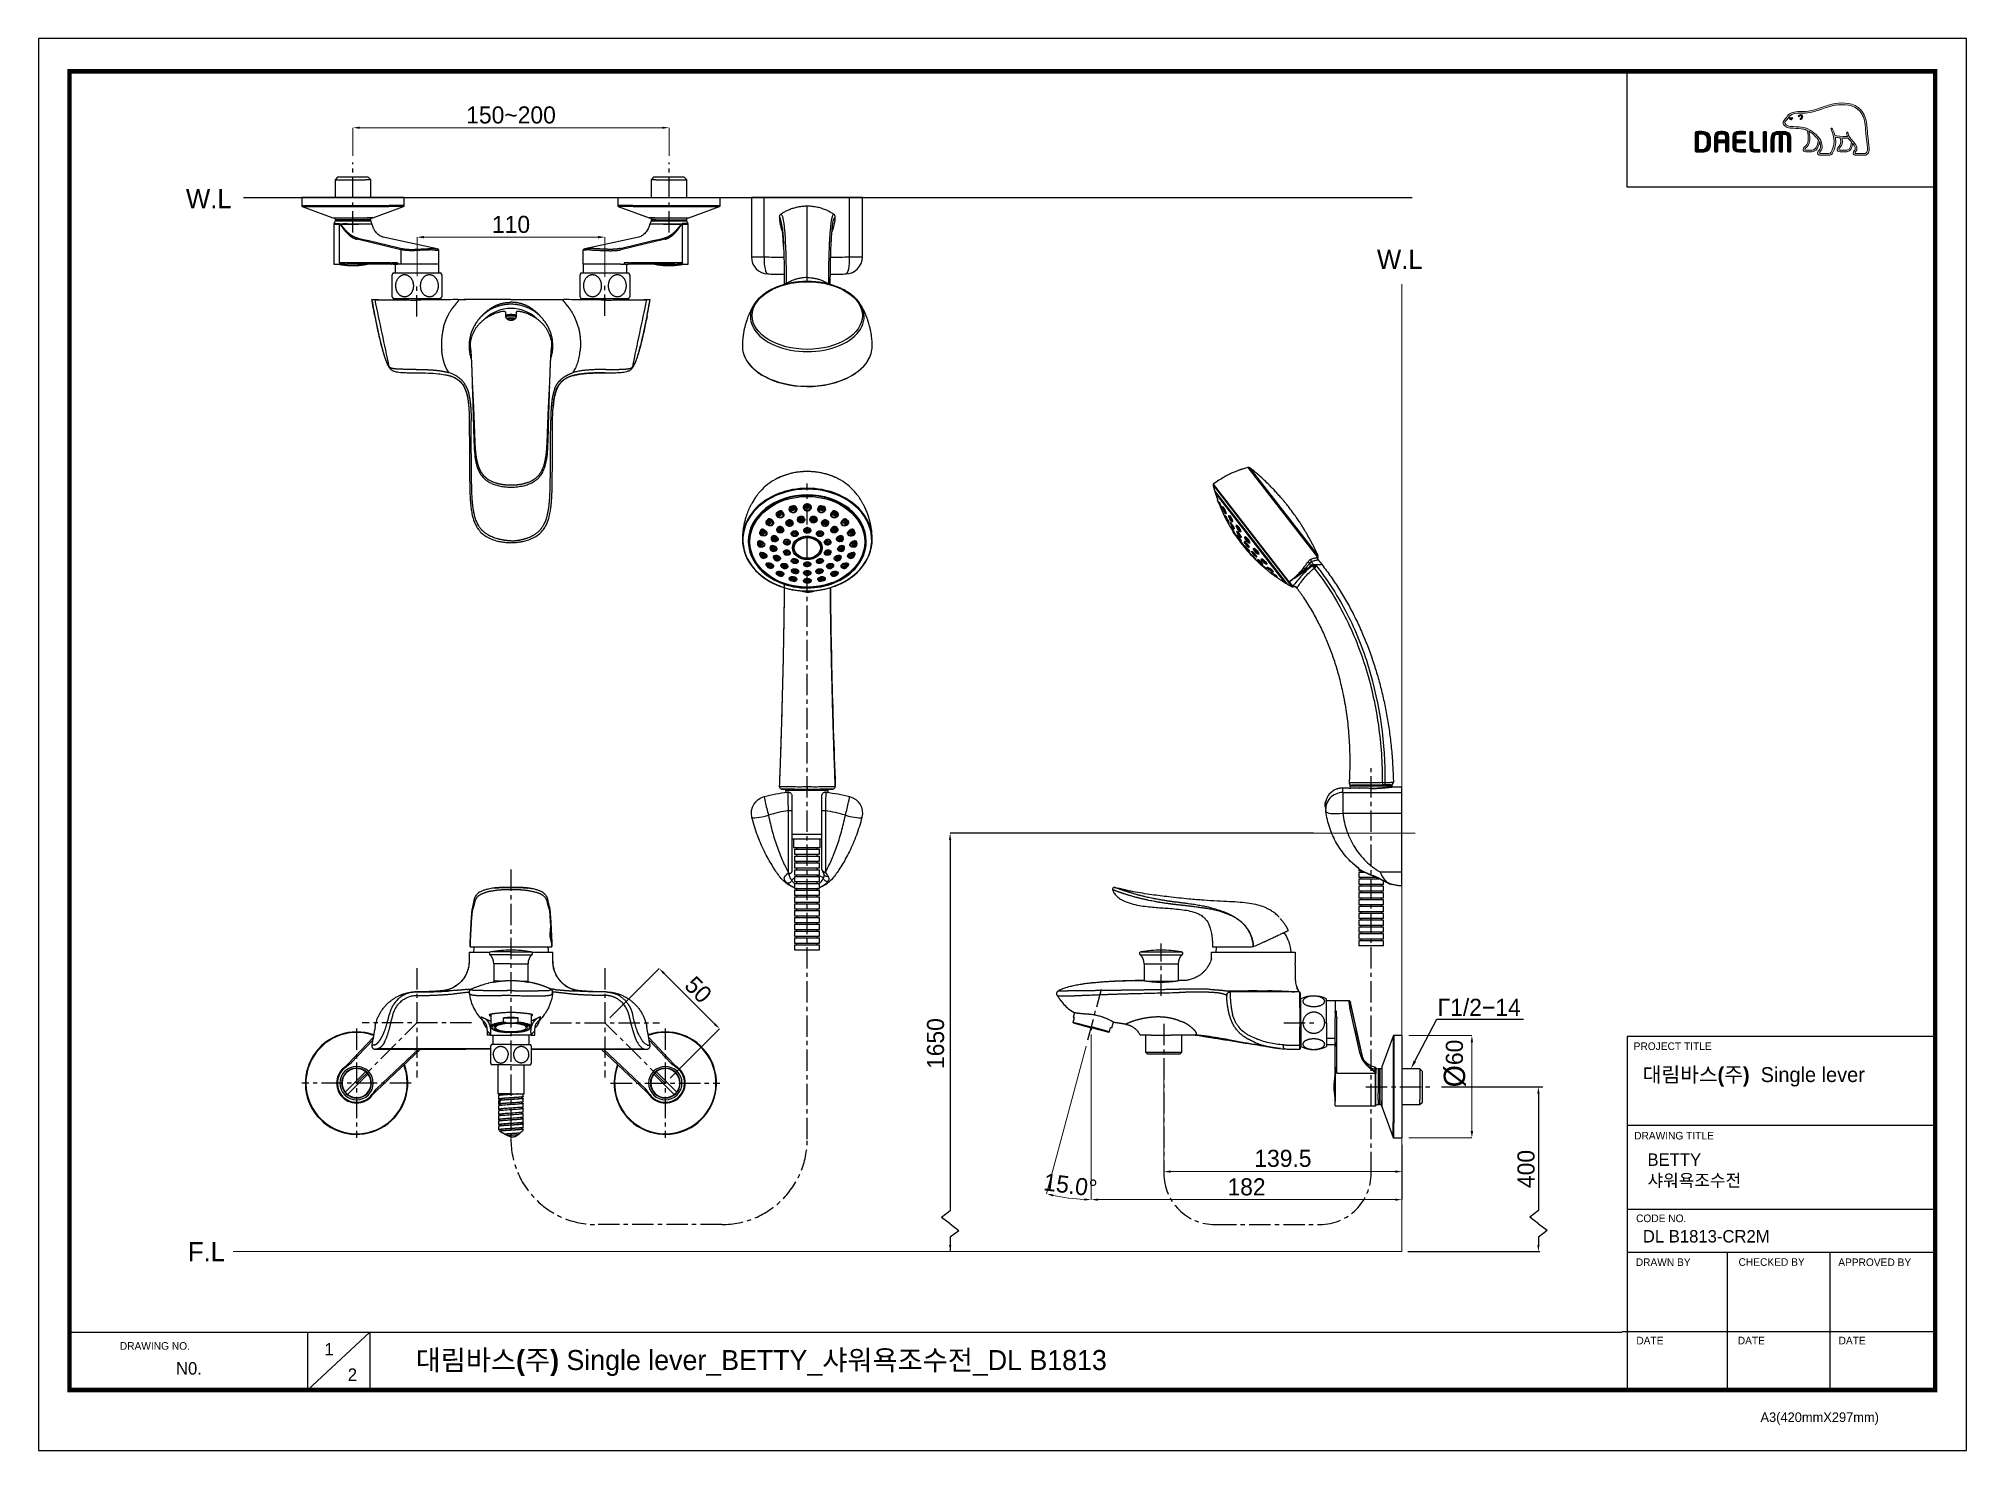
# Model space of a CAD drawing. Extents: x 1171 to 2300, y 0 to 827.
import ezdxf
from ezdxf import colors
from ezdxf.entities.mleader import LeaderData, LeaderLine
from ezdxf.math import Vec2, Vec3

# ---------------------------------------------------------------- set-up
doc = ezdxf.new("R2010")
doc.units = 0
doc.header["$LTSCALE"] = 10
doc.header["$MEASUREMENT"] = 0
doc.header["$PDMODE"] = 3
doc.header["$PDSIZE"] = -10
doc.linetypes.add('CENTER', pattern=[2, 1.25, -0.25, 0.25, -0.25])
doc.linetypes.add('CENTER2', pattern=[28.575, 19.05, -3.175, 3.175, -3.175])
doc.layers.get('0').update_dxf_attribs({"linetype": 'CONTINUOUS'})
doc.layers.get('DEFPOINTS').update_dxf_attribs({"linetype": 'CONTINUOUS'})
doc.layers.add('1', color=7, linetype='CONTINUOUS')
for name, color, linetype, lineweight in [('Cneter', 1, 'CENTER2', 13), ('레이어 1', 7, 'CONTINUOUS', 0), ('치수선', 7, 'CONTINUOUS', 20)]:
    doc.layers.add(name, color=color, linetype=linetype, lineweight=lineweight)
doc.styles.add('Daelim Dimension', font='')
doc.styles.get("Standard").update_dxf_attribs({"font": 'SYMBOL'})
doc.styles.get('Daelim Dimension').set_extended_font_data('나눔고딕')
doc.dimstyles.new('DEFAULT', dxfattribs={"dimscale": 2, "dimtxt": 2, "dimasz": 2, "dimexe": 0, "dimexo": 2, "dimgap": 1, "dimtad": 1, "dimdec": 1, "dimzin": 9, "dimdsep": 46, "dimtxsty": 'Daelim Dimension', "dimcen": 0.5, "dimclrd": 252, "dimclre": 252, "dimclrt": 3, "dimadec": 1, "dimazin": 0, "dimtfac": 1, "dimtdec": 1, "dimtix": 1, "dimtmove": 0, "dimatfit": 3, "dimfxl": 1, "dimtolj": 1, "dimtzin": 1, "dimlwd": 9, "dimlwe": 9, "dimarcsym": 0})

msp = doc.modelspace()

# ---------------------------------------------------------------- texts
at = {"color": 5, "lineweight": -3, "ltscale": 40, "style": 'Daelim Dimension'}
for s, height, p in [('PROJECT TITLE', 4.453, (2104.88, 234.51)), ('DRAWING TITLE', 4.453, (2105.17, 182.11)), ('CODE NO.', 4.453, (2106.29, 133.71)), ('DRAWN BY', 4.453, (2106.11, 108.04)), ('CHECKED BY', 4.453, (2166.28, 108.12)), ('APPROVED BY', 4.453, (2224.63, 107.97)), ('DRAWING NO.', 4.453, (1218.83, 58.99)), ('DATE', 4.453, (2106.46, 62.14)), ('DATE', 4.453, (2165.8, 62.14)), ('DATE', 4.453, (2224.83, 62.14)), ('A3(420mmX297mm)', 5.6201, (2179.11, 16.66))]:
    msp.add_text(s, height=height, dxfattribs=at).set_placement(p)
at = {"color": 7, "ltscale": 0.5, "char_height": 10, "attachment_point": 5, "rotation": 90, "style": 'Daelim Dimension'}
for s, insert in [('\\A1;1650', (1696.31, 238.26)), ('\\A1;400', (2041.92, 164.83))]:
    msp.add_mtext(s, dxfattribs=dict(at, insert=insert))
at = {"lineweight": -3, "attachment_point": 1, "style": 'Daelim Dimension'}
for s, insert, char_height, width in [('{\\fPretendard Variable SemiBold|b0|i0|c129|p2;\\C7;대림바스(주)}  Single lever', (2110.18, 224.46), 8.7291, 140.2959), (' BETTY\\P 샤워욕조수전 ', (2110.26, 173.94), 7.287, 122.6352), ('DL B1813-CR2M', (2110.26, 129.06), 7.2871, 122.6352), ('1', (1338.58, 62.9), 7.29, 10.17), ('N0. ', (1251.71, 51.71), 7.287, 45.7148), ('2', (1352.25, 48.05), 7.29, 10.17)]:
    msp.add_mtext(s, dxfattribs=dict(at, insert=insert, char_height=char_height, width=width))
at = {"color": 2, "lineweight": -3, "insert": (1391.99, 58.8), "char_height": 11.7115, "width": 518.4179, "attachment_point": 1, "style": 'Daelim Dimension'}
msp.add_mtext('{\\fPretendard Variable SemiBold|b0|i0|c129|p2;대림바스(주)} Single lever_BETTY_샤워욕조수전_DL B1813', dxfattribs=at)
at = {"layer": '치수선', "char_height": 11.25, "attachment_point": 3, "style": 'Daelim Dimension'}
for s, insert in [('W.L', (1284.28, 738.68)), ('W.L', (1981.38, 703.14)), ('F.L', (1280.37, 122.04))]:
    msp.add_mtext_dynamic_manual_height_columns(s, width=17.4109, gutter_width=12.5, heights=[0], dxfattribs=dict(at, insert=insert))

# ---------------------------------------------------------------- blocks, each defined once
blk = doc.blocks.new('*D3')
at = {"color": 5, "lineweight": 9, "ltscale": 0.5, "transparency": 16777216}
for p, q in [((1973.3, 243), (2010.2, 243)), ((2010.2, 187), (2010.2, 239)), ((1973.3, 183), (2010.2, 183))]:
    blk.add_line(p, q, dxfattribs=at)
at = {"color": 5, "ltscale": 0.5, "transparency": 16777216}
for points in [[(2009.5, 239), (2010.9, 239), (2010.2, 243)], [(2009.5, 187), (2010.9, 187), (2010.2, 183)]]:
    blk.add_solid(points, dxfattribs=at)
at = {"layer": 'DEFPOINTS', "color": 0, "ltscale": 0.5, "transparency": 16777216}
for p in [(1969.3, 243), (2010.2, 243), (1969.3, 183)]:
    blk.add_point(p, dxfattribs=at)
at = {"color": 7, "ltscale": 0.5, "transparency": 16777216, "insert": (2000.2, 226.6), "char_height": 10, "attachment_point": 5, "rotation": 90, "style": 'Daelim Dimension'}
blk.add_mtext('\\A1;{\\H1.25x;\\C256;Ø}60', dxfattribs=at)
blk = doc.blocks.new('*D4')
at = {"color": 5, "lineweight": 9, "ltscale": 0.5, "transparency": 16777216}
for p, q in [((1829.9, 228.3), (1829.9, 163.3)), ((1969.3, 179), (1969.3, 163.3)), ((1833.9, 163.3), (1965.3, 163.3))]:
    blk.add_line(p, q, dxfattribs=at)
at = {"color": 5, "ltscale": 0.5, "transparency": 16777216}
for points in [[(1833.9, 164), (1833.9, 162.6), (1829.9, 163.3)], [(1965.3, 164), (1965.3, 162.6), (1969.3, 163.3)]]:
    blk.add_solid(points, dxfattribs=at)
at = {"layer": 'DEFPOINTS', "color": 0, "ltscale": 0.5, "transparency": 16777216}
for p in [(1829.9, 232.3), (1969.3, 183), (1969.3, 163.3)]:
    blk.add_point(p, dxfattribs=at)
at = {"color": 7, "ltscale": 0.5, "transparency": 16777216, "insert": (1899.6, 171), "char_height": 10, "attachment_point": 5, "style": 'Daelim Dimension'}
blk.add_mtext('\\A1;139.5', dxfattribs=at)
blk = doc.blocks.new('*D5')
at = {"color": 5, "lineweight": 9, "ltscale": 0.5, "transparency": 16777216}
for p, q in [((1787.3, 243.6), (1787.3, 146.9)), ((1969.3, 179), (1969.3, 146.9)), ((1791.3, 146.9), (1965.3, 146.9))]:
    blk.add_line(p, q, dxfattribs=at)
at = {"color": 5, "ltscale": 0.5, "transparency": 16777216}
for points in [[(1791.3, 147.5), (1791.3, 146.2), (1787.3, 146.9)], [(1965.3, 147.5), (1965.3, 146.2), (1969.3, 146.9)]]:
    blk.add_solid(points, dxfattribs=at)
at = {"layer": 'DEFPOINTS', "color": 0, "ltscale": 0.5, "transparency": 16777216}
for p in [(1787.3, 247.6), (1969.3, 183), (1969.3, 146.9)]:
    blk.add_point(p, dxfattribs=at)
at = {"color": 7, "ltscale": 0.5, "transparency": 16777216, "insert": (1878.3, 154.3), "char_height": 10, "attachment_point": 5, "style": 'Daelim Dimension'}
blk.add_mtext('\\A1;182', dxfattribs=at)
blk = doc.blocks.new('*D6')
at = {"color": 5, "lineweight": 9, "ltscale": 0.5, "transparency": 16777216}
for p, q in [((1787.3, 242), (1787.3, 146.9)), ((1784.4, 236.7), (1761.3, 150.3))]:
    blk.add_line(p, q, dxfattribs=at)
blk.add_arc((1787.3, 247.6), 100.7, 257.2759, 267.7241, dxfattribs=at)
at = {"color": 5, "ltscale": 0.5, "transparency": 16777216}
for points in [[(1765, 148.7), (1765.3, 150), (1761.3, 150.3)], [(1783.3, 147.6), (1783.3, 146.3), (1787.3, 146.9)]]:
    blk.add_solid(points, dxfattribs=at)
at = {"layer": 'DEFPOINTS', "color": 0, "ltscale": 0.5, "transparency": 16777216}
for p in [(1793.4, 270.1), (1785.4, 240.6), (1787.3, 247.6), (1787.3, 246), (1769.8, 148.4)]:
    blk.add_point(p, dxfattribs=at)
at = {"color": 7, "ltscale": 0.5, "transparency": 16777216, "insert": (1775.2, 155.3), "char_height": 10, "attachment_point": 5, "rotation": 352.5, "style": 'Daelim Dimension'}
blk.add_mtext('\\A1;15.0°', dxfattribs=at)
blk = doc.blocks.new('*D7')
at = {"color": 5, "lineweight": 9, "ltscale": 0.5, "transparency": 16777216}
for p, q in [((1505.6, 253.3), (1534.5, 282.2)), ((1537.3, 279.4), (1567, 249.7)), ((1540.9, 218), (1569.9, 246.9))]:
    blk.add_line(p, q, dxfattribs=at)
at = {"color": 5, "ltscale": 0.5, "transparency": 16777216}
for points in [[(1537.8, 279.9), (1536.9, 278.9), (1534.5, 282.2)], [(1567.5, 250.2), (1566.6, 249.2), (1569.9, 246.9)]]:
    blk.add_solid(points, dxfattribs=at)
at = {"layer": 'DEFPOINTS', "color": 0, "ltscale": 0.5, "transparency": 16777216}
for p in [(1502.8, 250.5), (1569.9, 246.9), (1538.1, 215.1)]:
    blk.add_point(p, dxfattribs=at)
at = {"color": 7, "ltscale": 0.5, "transparency": 16777216, "insert": (1557.4, 269.8), "char_height": 10, "attachment_point": 5, "rotation": 315, "style": 'Daelim Dimension'}
blk.add_mtext('\\A1;50', dxfattribs=at)
blk = doc.blocks.new('*D8')
at = {"color": 5, "lineweight": 9, "ltscale": 0.5, "transparency": 16777216}
for p, q in [((1392.8, 687.6), (1392.8, 710.5)), ((1498.8, 710.5), (1396.8, 710.5)), ((1502.8, 687.3), (1502.8, 710.5))]:
    blk.add_line(p, q, dxfattribs=at)
at = {"color": 5, "ltscale": 0.5, "transparency": 16777216}
for points in [[(1396.8, 711.2), (1396.8, 709.8), (1392.8, 710.5)], [(1498.8, 711.2), (1498.8, 709.8), (1502.8, 710.5)]]:
    blk.add_solid(points, dxfattribs=at)
at = {"layer": 'DEFPOINTS', "color": 0, "ltscale": 0.5, "transparency": 16777216}
for p in [(1392.8, 710.5), (1392.8, 683.6), (1502.8, 683.3)]:
    blk.add_point(p, dxfattribs=at)
at = {"color": 7, "ltscale": 0.5, "transparency": 16777216, "insert": (1447.8, 717.9), "char_height": 10, "attachment_point": 5, "style": 'Daelim Dimension'}
blk.add_mtext('\\A1;110', dxfattribs=at)
blk = doc.blocks.new('*D9')
at = {"color": 5, "lineweight": 9, "ltscale": 0.5, "transparency": 16777216}
for p, q in [((1355.3, 758.1), (1355.3, 774.6)), ((1359.3, 774.6), (1536.3, 774.6)), ((1540.3, 758.1), (1540.3, 774.6))]:
    blk.add_line(p, q, dxfattribs=at)
at = {"color": 5, "ltscale": 0.5, "transparency": 16777216}
for points in [[(1359.3, 775.2), (1359.3, 773.9), (1355.3, 774.6)], [(1536.3, 775.2), (1536.3, 773.9), (1540.3, 774.6)]]:
    blk.add_solid(points, dxfattribs=at)
at = {"layer": 'DEFPOINTS', "color": 0, "ltscale": 0.5, "transparency": 16777216}
for p in [(1540.3, 774.6), (1355.3, 754.1), (1540.3, 754.1)]:
    blk.add_point(p, dxfattribs=at)
at = {"color": 7, "ltscale": 0.5, "transparency": 16777216, "insert": (1447.8, 782), "char_height": 10, "attachment_point": 5, "style": 'Daelim Dimension'}
blk.add_mtext('\\A1;150~200', dxfattribs=at)

# ---------------------------------------------------------------- dimensions: what is measured, and where the dimension line sits
at = {"color": 5, "ltscale": 0.5}
for base, p1, p2, text, picture, middle in [((1540.29, 774.56), (1355.28, 754.12), (1540.29, 754.12), '150~200', '*D9', (1447.79, 782)), ((1969.25, 146.86), (1787.33, 247.56), (1969.25, 183), '182', '*D5', (1878.29, 154.3)), ((1969.25, 163.31), (1829.85, 232.28), (1969.25, 183), '139.5', '*D4', (1899.55, 171.01))]:
    dim = msp.add_linear_dim(base=base, p1=p1, p2=p2, text=text, dimstyle='DEFAULT', override={"dimtxt": 5, "dimclrd": 5, "dimclre": 5, "dimclrt": 7}, dxfattribs=at)
    dim.commit()
    dim.dimension.update_dxf_attribs({"geometry": picture, "text_midpoint": middle})
dim = msp.add_linear_dim(base=(1392.75, 710.49), p1=(1502.75, 683.25), p2=(1392.75, 683.65), dimstyle='DEFAULT', override={"dimtxt": 5, "dimclrd": 5, "dimclre": 5, "dimclrt": 7}, dxfattribs=at)
dim.commit()
dim.dimension.update_dxf_attribs({"geometry": '*D8', "text_midpoint": (1447.75, 717.9)})
dim = msp.add_aligned_dim(p1=(1502.75, 250.48), p2=(1538.11, 215.12), distance=44.92, dimstyle='DEFAULT', override={"dimtxt": 5, "dimclrd": 5, "dimclre": 5, "dimclrt": 7}, dxfattribs=at)
dim.commit()
dim.dimension.update_dxf_attribs({"geometry": '*D7', "text_midpoint": (1557.45, 269.81)})
dim = msp.add_angular_dim_2l(base=(1769.84, 148.39), line1=((1785.45, 240.55), (1793.37, 270.12)), line2=((1787.33, 247.56), (1787.33, 246.04)), dimstyle='DEFAULT', override={"dimtxt": 5, "dimclrd": 5, "dimclre": 5, "dimclrt": 7}, dxfattribs=at)
dim.commit()
dim.dimension.update_dxf_attribs({"geometry": '*D6', "text_midpoint": (1775.18, 155.34)})
dim = msp.add_linear_dim(base=(2010.21, 243), p1=(1969.25, 183), p2=(1969.25, 243), angle=90, text='{\\H1.25x;\\C256;Ø}<>', dimstyle='DEFAULT', override={"dimtxt": 5, "dimclrd": 5, "dimclre": 5, "dimclrt": 7}, dxfattribs=at)
dim.commit()
dim.dimension.update_dxf_attribs({"geometry": '*D3', "text_midpoint": (2010.21, 226.63), "dimtype": 160})

# ---------------------------------------------------------------- hatches: boundary and pattern name
at = {"layer": '레이어 1'}
h = msp.add_hatch(color=5, dxfattribs=at)
h.dxf.hatch_style = 1
edge = h.paths.add_edge_path(flags=16)
edge.add_spline(control_points=[(2241.14, 759.99), (2240.65, 759.45), (2240.02, 759.44), (2240, 759.44), (2240, 759.44), (2235.01, 759.44), (2235.01, 759.44), (2234.83, 759.44), (2234.69, 759.49), (2234.6, 759.58), (2234.52, 759.65), (2234.48, 759.76), (2234.48, 759.9), (2234.48, 760.18), (2234.69, 760.44), (2234.91, 760.72), (2235.11, 760.98), (2235.3, 761.22), (2235.41, 761.53), (2235.68, 762.26), (2235.65, 763.04), (2235.33, 763.73), (2234.74, 764.98), (2233.87, 765.96), (2233.02, 766.91), (2233.02, 766.91), (2232.73, 767.23), (2232.73, 767.23), (2231.63, 768.46), (2230.5, 769.73), (2230.41, 771.45), (2230.38, 771.79), (2230.23, 771.99), (2230.01, 771.98), (2230.01, 771.98), (2229.69, 771.83), (2229.68, 771.83), (2229.59, 771.73), (2229.54, 771.59), (2229.54, 771.42), (2229.54, 771.42), (2229.55, 771.37), (2229.55, 771.37), (2229.59, 770.74), (2229.74, 770.13), (2230, 769.5), (2230, 769.5), (2230.02, 769.44), (2230.02, 769.44), (2230.02, 769.44), (2229.96, 769.43), (2229.96, 769.43), (2226.76, 769.31), (2223.62, 769.91), (2222.69, 770.13), (2222.13, 772.42), (2221.2, 773.94), (2221.16, 774.01), (2221.09, 774.12), (2220.98, 774.22), (2220.87, 774.25), (2220.87, 774.25), (2220.6, 774.21), (2220.56, 774.2), (2220.54, 774.17), (2220.49, 774.11), (2220.39, 773.97), (2220.39, 773.97), (2220.38, 773.85), (2220.38, 773.85), (2220.38, 773.85), (2220.46, 773.55), (2220.46, 773.55), (2220.53, 773.43), (2222.18, 770.55), (2222.18, 766.74), (2222.18, 764.39), (2221.56, 762.17), (2220.34, 760.14), (2220.05, 759.66), (2219.66, 759.44), (2219.09, 759.44), (2219.09, 759.44), (2214.18, 759.44), (2214.18, 759.44), (2214.01, 759.44), (2213.67, 759.56), (2213.67, 759.91), (2213.67, 760.11), (2213.86, 760.43), (2214.16, 760.77), (2216.21, 763.05), (2215.02, 766.61), (2213.06, 768.96), (2211.16, 771.22), (2208.07, 774.07), (2204.09, 774.78), (2202.68, 775.02), (2200.37, 775.16), (2198.5, 775.27), (2198.5, 775.27), (2196.61, 775.38), (2196.61, 775.38), (2195.64, 775.46), (2194.03, 776.05), (2193.54, 776.98), (2193.34, 777.36), (2193.36, 777.75), (2193.62, 778.2), (2193.78, 778.47), (2194.01, 778.7), (2194.29, 778.98), (2194.6, 779.29), (2194.92, 779.62), (2195.17, 780.05), (2195.17, 780.05), (2195.24, 780.18), (2195.24, 780.18), (2196.19, 782), (2198.14, 782.96), (2201.05, 783.03), (2201.05, 783.03), (2202.69, 783.05), (2202.69, 783.05), (2204.49, 783.06), (2206.54, 783.07), (2208.22, 783.43), (2210.58, 783.94), (2212.94, 784.75), (2215.03, 785.46), (2215.03, 785.46), (2215.1, 785.48), (2215.1, 785.48), (2217.68, 786.37), (2220.35, 787.28), (2223.09, 787.72), (2227.46, 788.45), (2233.46, 788.42), (2237.24, 784.18), (2238.98, 782.22), (2240.06, 779.52), (2240.43, 776.16), (2240.43, 776.16), (2240.41, 776.17), (2240.4, 776.18), (2240.43, 776.12), (2240.46, 775.74), (2240.61, 773.6), (2240.66, 772.57), (2240.7, 771.51), (2240.97, 769.53), (2240.97, 769.53), (2241.74, 762.93), (2241.74, 762.93), (2241.74, 762.93), (2241.78, 762.13), (2241.78, 762.13), (2241.78, 761.19), (2241.57, 760.47), (2241.14, 759.99)], knot_values=[0, 0, 0, 0, 1, 1, 1, 2, 2, 2, 3, 3, 3, 4, 4, 4, 5, 5, 5, 6, 6, 6, 7, 7, 7, 8, 8, 8, 9, 9, 9, 10, 10, 10, 11, 11, 11, 12, 12, 12, 13, 13, 13, 14, 14, 14, 15, 15, 15, 16, 16, 16, 17, 17, 17, 18, 18, 18, 19, 19, 19, 20, 20, 20, 21, 21, 21, 22, 22, 22, 23, 23, 23, 24, 24, 24, 25, 25, 25, 26, 26, 26, 27, 27, 27, 28, 28, 28, 29, 29, 29, 30, 30, 30, 31, 31, 31, 32, 32, 32, 33, 33, 33, 34, 34, 34, 35, 35, 35, 36, 36, 36, 37, 37, 37, 38, 38, 38, 39, 39, 39, 40, 40, 40, 41, 41, 41, 42, 42, 42, 43, 43, 43, 44, 44, 44, 45, 45, 45, 46, 46, 46, 47, 47, 47, 48, 48, 48, 49, 49, 49, 50, 50, 50, 51, 51, 51, 52, 52, 52, 53, 53, 53, 53], degree=3, periodic=0)
edge = h.paths.add_edge_path(flags=16)
edge.add_spline(control_points=[(2229.62, 761.42), (2229.62, 761.42), (2225.55, 761.42), (2225.55, 761.42), (2225.25, 761.42), (2225.01, 761.66), (2225.01, 761.97), (2225.01, 762.18), (2225.19, 762.45), (2225.37, 762.64), (2226.2, 763.43), (2227.04, 764.52), (2227.04, 766.59), (2227.04, 766.59), (2226.99, 767.53), (2226.99, 767.54), (2226.99, 767.54), (2226.84, 768.45), (2226.84, 768.45), (2226.84, 768.45), (2226.83, 768.51), (2226.83, 768.51), (2226.83, 768.51), (2226.89, 768.5), (2226.89, 768.5), (2227.65, 768.45), (2229.13, 768.37), (2230.53, 768.43), (2230.89, 767.86), (2231.47, 767.13), (2232.31, 766.16), (2232.27, 765.67), (2231.87, 761.42), (2229.62, 761.42)], knot_values=[0, 0, 0, 0, 1, 1, 1, 2, 2, 2, 3, 3, 3, 4, 4, 4, 5, 5, 5, 6, 6, 6, 7, 7, 7, 8, 8, 8, 9, 9, 9, 10, 10, 10, 11, 11, 11, 11], degree=3, periodic=0)
edge = h.paths.add_edge_path(flags=16)
edge.add_spline(control_points=[(2209.21, 761.42), (2209.21, 761.42), (2205.63, 761.42), (2205.63, 761.42), (2205.37, 761.42), (2205.08, 761.64), (2205.08, 761.97), (2205.08, 762.16), (2205.25, 762.41), (2205.55, 762.65), (2206.45, 763.37), (2207.82, 764.46), (2207.97, 767.47), (2207.97, 767.47), (2207.99, 768.29), (2207.99, 768.29), (2207.99, 769.57), (2207.7, 771.11), (2207.42, 772.49), (2207.42, 772.49), (2207.37, 772.63), (2207.37, 772.63), (2207.37, 772.63), (2207.49, 772.54), (2207.49, 772.54), (2208.02, 772.22), (2210.94, 770.24), (2213.01, 767.32), (2212.84, 765.94), (2212.06, 761.42), (2209.21, 761.42)], knot_values=[0, 0, 0, 0, 1, 1, 1, 2, 2, 2, 3, 3, 3, 4, 4, 4, 5, 5, 5, 6, 6, 6, 7, 7, 7, 8, 8, 8, 9, 9, 9, 10, 10, 10, 10], degree=3, periodic=0)
edge = h.paths.add_edge_path()
edge.add_spline(control_points=[(2242.74, 763.03), (2242.74, 763.04), (2241.98, 769.67), (2241.98, 769.67), (2241.7, 771.65), (2241.66, 772.71), (2241.63, 773.64), (2241.63, 773.64), (2241.44, 776.26), (2241.44, 776.26), (2241.04, 779.84), (2239.88, 782.74), (2237.99, 784.85), (2233.91, 789.44), (2227.54, 789.48), (2222.92, 788.72), (2220.08, 788.25), (2217.37, 787.33), (2214.75, 786.43), (2214.75, 786.43), (2214.66, 786.4), (2214.66, 786.4), (2212.61, 785.7), (2210.29, 784.9), (2208, 784.42), (2206.43, 784.08), (2204.47, 784.07), (2202.74, 784.06), (2202.74, 784.06), (2201.02, 784.04), (2201.02, 784.04), (2197.72, 783.96), (2195.47, 782.81), (2194.34, 780.64), (2194.34, 780.64), (2194.29, 780.55), (2194.29, 780.55), (2194.1, 780.22), (2193.82, 779.94), (2193.57, 779.69), (2193.3, 779.41), (2192.99, 779.1), (2192.75, 778.7), (2192.51, 778.3), (2192.39, 777.89), (2192.39, 777.49), (2192.39, 777.15), (2192.48, 776.82), (2192.65, 776.51), (2193.35, 775.18), (2195.35, 774.47), (2196.54, 774.38), (2196.54, 774.38), (2198.3, 774.27), (2198.34, 774.27), (2200.1, 774.17), (2202.51, 774.03), (2203.91, 773.78), (2204.73, 773.64), (2205.67, 773.34), (2206.53, 772.94), (2206.59, 772.71), (2207.03, 770.73), (2207.03, 768.29), (2207.03, 768.29), (2207.02, 767.51), (2207.02, 767.51), (2206.89, 764.94), (2205.76, 764.04), (2204.94, 763.38), (2204.86, 763.32), (2204.13, 762.71), (2204.07, 761.98), (2204.04, 761.56), (2204.15, 761.19), (2204.41, 760.91), (2204.68, 760.62), (2205.09, 760.47), (2205.63, 760.47), (2205.63, 760.47), (2209.21, 760.47), (2209.21, 760.47), (2211.88, 760.47), (2213.2, 763.35), (2213.6, 766.04), (2213.6, 766.04), (2213.61, 766.42), (2213.61, 766.42), (2213.61, 766.42), (2213.72, 766.23), (2213.72, 766.23), (2214.06, 765.47), (2214.27, 764.56), (2214.27, 763.87), (2214.27, 762.91), (2213.97, 762.07), (2213.4, 761.44), (2213.26, 761.3), (2212.55, 760.56), (2212.55, 759.82), (2212.55, 759.82), (2212.55, 759.7), (2212.55, 759.7), (2212.65, 758.82), (2213.36, 758.43), (2214.02, 758.43), (2214.02, 758.43), (2219.09, 758.43), (2219.09, 758.43), (2220.01, 758.43), (2220.74, 758.84), (2221.21, 759.62), (2222.5, 761.77), (2223.15, 764.09), (2223.15, 766.54), (2223.15, 767.3), (2223.08, 768.12), (2222.94, 768.96), (2222.94, 768.96), (2222.93, 769.03), (2222.93, 769.03), (2222.93, 769.03), (2222.99, 769.02), (2222.99, 769.02), (2223.6, 768.9), (2224.59, 768.73), (2225.8, 768.6), (2225.8, 768.6), (2225.84, 768.59), (2225.84, 768.59), (2225.84, 768.59), (2226, 767.66), (2226, 767.66), (2226, 767.66), (2226.03, 767.44), (2226.03, 767.44), (2226.03, 767.44), (2226.08, 766.62), (2226.08, 766.62), (2226.08, 764.64), (2225.19, 763.78), (2224.7, 763.32), (2224.7, 763.32), (2224.02, 762.63), (2223.95, 762.03), (2223.95, 762.03), (2223.93, 761.84), (2223.93, 761.84), (2223.93, 761.65), (2223.98, 761.27), (2224.31, 760.93), (2224.6, 760.62), (2225.06, 760.47), (2225.66, 760.47), (2225.66, 760.47), (2229.62, 760.47), (2229.62, 760.47), (2232.02, 760.47), (2232.74, 763.52), (2233.03, 765.23), (2233.03, 765.23), (2233.04, 765.41), (2233.04, 765.41), (2233.04, 765.41), (2233.14, 765.28), (2233.14, 765.28), (2233.69, 764.57), (2234.18, 763.79), (2234.41, 763.3), (2234.53, 763.04), (2234.6, 762.76), (2234.6, 762.48), (2234.6, 762.48), (2234.51, 761.91), (2234.51, 761.91), (2234.42, 761.6), (2234.21, 761.31), (2234, 761.03), (2233.69, 760.64), (2233.38, 760.23), (2233.38, 759.73), (2233.38, 759.73), (2233.41, 759.46), (2233.41, 759.46), (2233.55, 758.8), (2234.09, 758.43), (2234.92, 758.43), (2234.92, 758.43), (2239.99, 758.43), (2239.99, 758.43), (2240.11, 758.43), (2241.1, 758.46), (2241.88, 759.3), (2242.5, 759.97), (2242.8, 760.89), (2242.8, 762.12), (2242.8, 762.12), (2242.74, 763.03), (2242.74, 763.03)], knot_values=[0, 0, 0, 0, 1, 1, 1, 2, 2, 2, 3, 3, 3, 4, 4, 4, 5, 5, 5, 6, 6, 6, 7, 7, 7, 8, 8, 8, 9, 9, 9, 10, 10, 10, 11, 11, 11, 12, 12, 12, 13, 13, 13, 14, 14, 14, 15, 15, 15, 16, 16, 16, 17, 17, 17, 18, 18, 18, 19, 19, 19, 20, 20, 20, 21, 21, 21, 22, 22, 22, 23, 23, 23, 24, 24, 24, 25, 25, 25, 26, 26, 26, 27, 27, 27, 28, 28, 28, 29, 29, 29, 30, 30, 30, 31, 31, 31, 32, 32, 32, 33, 33, 33, 34, 34, 34, 35, 35, 35, 36, 36, 36, 37, 37, 37, 38, 38, 38, 39, 39, 39, 40, 40, 40, 41, 41, 41, 42, 42, 42, 43, 43, 43, 44, 44, 44, 45, 45, 45, 46, 46, 46, 47, 47, 47, 48, 48, 48, 49, 49, 49, 50, 50, 50, 51, 51, 51, 52, 52, 52, 53, 53, 53, 54, 54, 54, 55, 55, 55, 56, 56, 56, 57, 57, 57, 58, 58, 58, 59, 59, 59, 60, 60, 60, 61, 61, 61, 62, 62, 62, 63, 63, 63, 64, 64, 64, 65, 65, 65, 66, 66, 66, 66], degree=3, periodic=0)
edge = h.paths.add_edge_path(flags=0)
edge.add_spline(control_points=[(2196.46, 780.17), (2196.46, 780.17), (2197.19, 780.51), (2198.11, 780.15), (2198.11, 780.15), (2198.22, 780.11), (2198.08, 779.9), (2197.63, 779.3), (2197.19, 779.17), (2197.19, 779.17), (2197.19, 779.17), (2196.87, 779.06), (2196.69, 779.27), (2196.33, 779.7), (2196.32, 779.94), (2196.32, 779.94), (2196.32, 779.94), (2196.28, 780.13), (2196.46, 780.17)], knot_values=[0, 0, 0, 0, 1, 1, 1, 2, 2, 2, 3, 3, 3, 4, 4, 4, 5, 5, 5, 6, 6, 6, 6], degree=3, periodic=0)
edge = h.paths.add_edge_path(flags=0)
edge.add_spline(control_points=[(2201.33, 781.53), (2201.22, 781.41), (2201.21, 781.21), (2201.33, 781.1), (2201.45, 781), (2201.64, 781.03), (2201.75, 781.15), (2201.81, 781.21), (2202.42, 781.93), (2202.94, 781.56), (2203.13, 781.43), (2203.21, 781.23), (2203.18, 780.98), (2203.14, 780.57), (2202.79, 780.12), (2202.54, 779.96), (2202.41, 779.88), (2202.32, 779.7), (2202.38, 779.55), (2202.45, 779.41), (2202.63, 779.37), (2202.78, 779.43), (2203.21, 779.64), (2203.77, 780.34), (2203.84, 781), (2203.89, 781.45), (2203.69, 781.82), (2203.33, 782.07), (2202.54, 782.63), (2201.66, 781.89), (2201.33, 781.53)], knot_values=[0, 0, 0, 0, 1, 1, 1, 2, 2, 2, 3, 3, 3, 4, 4, 4, 5, 5, 5, 6, 6, 6, 7, 7, 7, 8, 8, 8, 9, 9, 9, 10, 10, 10, 10], degree=3, periodic=0)
edge = h.paths.add_edge_path(flags=0)
edge.add_spline(control_points=[(2201.23, 780.99), (2201.23, 780.99), (2201.23, 780.99), (2201.23, 780.99), (2201.23, 780.99), (2201.23, 780.99), (2201.23, 780.99)], knot_values=[0, 0, 0, 0, 1, 1, 1, 2, 2, 2, 2], degree=3, periodic=0)
h = msp.add_hatch(color=5, dxfattribs=at)
h.dxf.hatch_style = 2
edge = h.paths.add_edge_path()
edge.add_spline(control_points=[(2197.9, 780.01), (2198.05, 780.22), (2197.93, 780.27), (2197.93, 780.27)], knot_values=[1.00001, 1.00001, 1.00001, 1.00001, 2, 2, 2, 2], degree=3, periodic=0)
edge.add_spline(control_points=[(2197.93, 780.27), (2197.88, 780.29), (2197.82, 780.31), (2197.76, 780.33)], knot_values=[0.9374913, 0.9374913, 0.9374913, 0.9374913, 1, 1, 1, 1], degree=3, periodic=0)
edge.add_spline(control_points=[(2197.76, 780.33), (2197.65, 780.36), (2197.54, 780.38), (2197.44, 780.4)], knot_values=[0.8124938, 0.8124938, 0.8124938, 0.8124938, 0.9374913, 0.9374913, 0.9374913, 0.9374913], degree=3, periodic=0)
edge.add_spline(control_points=[(2197.44, 780.4), (2197.34, 780.42), (2197.24, 780.43), (2197.14, 780.43)], knot_values=[0.6874962, 0.6874962, 0.6874962, 0.6874962, 0.8124938, 0.8124938, 0.8124938, 0.8124938], degree=3, periodic=0)
edge.add_spline(control_points=[(2197.14, 780.43), (2197.05, 780.43), (2196.96, 780.43), (2196.88, 780.42)], knot_values=[0.5624988, 0.5624988, 0.5624988, 0.5624988, 0.6874962, 0.6874962, 0.6874962, 0.6874962], degree=3, periodic=0)
edge.add_spline(control_points=[(2196.88, 780.42), (2196.76, 780.41), (2196.65, 780.39), (2196.56, 780.37)], knot_values=[0.3750025, 0.3750025, 0.3750025, 0.3750025, 0.5624988, 0.5624988, 0.5624988, 0.5624988], degree=3, periodic=0)
edge.add_spline(control_points=[(2196.56, 780.37), (2196.44, 780.35), (2196.36, 780.32), (2196.31, 780.3)], knot_values=[0.1250075, 0.1250075, 0.1250075, 0.1250075, 0.3750025, 0.3750025, 0.3750025, 0.3750025], degree=3, periodic=0)
edge.add_spline(control_points=[(2196.31, 780.3), (2196.29, 780.29), (2196.28, 780.29), (2196.28, 780.29)], knot_values=[0, 0, 0, 0, 0.1250075, 0.1250075, 0.1250075, 0.1250075], degree=3, periodic=0)
edge.add_spline(control_points=[(2196.28, 780.29), (2196.11, 780.24), (2196.14, 780.06), (2196.14, 780.06), (2196.14, 780.06), (2196.16, 779.81), (2196.52, 779.39)], knot_values=[4, 4, 4, 4, 5, 5, 5, 6, 6, 6, 6], degree=3, periodic=0)
edge.add_spline(control_points=[(2196.52, 779.39), (2196.7, 779.17), (2197.01, 779.28), (2197.01, 779.28), (2197.01, 779.28), (2197.45, 779.41), (2197.9, 780.01)], knot_values=[2, 2, 2, 2, 3, 3, 3, 4, 4, 4, 4], degree=3, periodic=0)
h = msp.add_hatch(color=5, dxfattribs=at)
h.dxf.hatch_style = 2
edge = h.paths.add_edge_path()
edge.add_spline(control_points=[(2201.33, 781.53), (2201.22, 781.41), (2201.21, 781.21), (2201.33, 781.1), (2201.45, 781), (2201.64, 781.03), (2201.75, 781.15), (2201.81, 781.21), (2202.42, 781.93), (2202.94, 781.56), (2203.13, 781.43), (2203.21, 781.23), (2203.18, 780.98), (2203.14, 780.57), (2202.79, 780.12), (2202.54, 779.96), (2202.41, 779.88), (2202.32, 779.7), (2202.38, 779.55), (2202.45, 779.41), (2202.63, 779.37), (2202.78, 779.43), (2203.21, 779.64), (2203.77, 780.34), (2203.84, 781), (2203.89, 781.45), (2203.69, 781.82), (2203.33, 782.07), (2202.54, 782.63), (2201.66, 781.89), (2201.33, 781.53)], knot_values=[0, 0, 0, 0, 1, 1, 1, 2, 2, 2, 3, 3, 3, 4, 4, 4, 5, 5, 5, 6, 6, 6, 7, 7, 7, 8, 8, 8, 9, 9, 9, 10, 10, 10, 10], degree=3, periodic=0)
h = msp.add_hatch(color=5, dxfattribs=at)
h.dxf.hatch_style = 2
edge = h.paths.add_edge_path()
edge.add_spline(control_points=[(2148, 765.29), (2148, 762.98), (2146.94, 761.85), (2144.77, 761.85), (2144.77, 761.85), (2143.28, 761.88), (2142.89, 761.88), (2142.89, 761.88), (2142.89, 770.77), (2142.89, 770.77), (2143.66, 770.85), (2144.76, 770.86), (2144.77, 770.86), (2147, 770.86), (2148, 769.8), (2148, 767.42), (2148, 767.42), (2148, 765.29), (2148, 765.29)], knot_values=[0, 0, 0, 0, 1, 1, 1, 2, 2, 2, 3, 3, 3, 4, 4, 4, 5, 5, 5, 6, 6, 6, 6], degree=3, periodic=0)
edge = h.paths.add_edge_path()
edge.add_spline(control_points=[(2144.77, 772.53), (2143.56, 772.53), (2141.99, 772.45), (2141.48, 772.37), (2141.16, 772.32), (2140.95, 772.08), (2140.95, 771.76), (2140.95, 771.76), (2140.95, 760.95), (2140.95, 760.95), (2140.95, 760.62), (2141.16, 760.38), (2141.49, 760.34), (2141.98, 760.26), (2143.54, 760.18), (2144.77, 760.18), (2148.14, 760.18), (2149.92, 761.95), (2149.92, 765.29), (2149.92, 765.29), (2149.92, 767.42), (2149.92, 767.42), (2149.92, 770.76), (2148.14, 772.53), (2144.77, 772.53)], knot_values=[0, 0, 0, 0, 1, 1, 1, 2, 2, 2, 3, 3, 3, 4, 4, 4, 5, 5, 5, 6, 6, 6, 7, 7, 7, 8, 8, 8, 8], degree=3, periodic=0)
h = msp.add_hatch(color=5, dxfattribs=at)
h.dxf.hatch_style = 2
edge = h.paths.add_edge_path()
edge.add_spline(control_points=[(2158.62, 767.43), (2158.62, 767.43), (2154.07, 767.43), (2154.07, 767.43), (2154.07, 767.6), (2154.07, 769.05), (2154.07, 769.05), (2154.07, 770.57), (2154.52, 770.82), (2155.87, 770.82), (2155.87, 770.82), (2156.82, 770.82), (2156.82, 770.82), (2158.17, 770.82), (2158.62, 770.57), (2158.62, 769.05), (2158.62, 769.05), (2158.62, 767.6), (2158.62, 767.43)], knot_values=[0, 0, 0, 0, 1, 1, 1, 2, 2, 2, 3, 3, 3, 4, 4, 4, 5, 5, 5, 6, 6, 6, 6], degree=3, periodic=0)
edge = h.paths.add_edge_path()
edge.add_spline(control_points=[(2156.82, 772.53), (2156.82, 772.53), (2155.87, 772.53), (2155.87, 772.53), (2153.3, 772.53), (2152.15, 771.46), (2152.15, 769.05), (2152.15, 769.05), (2152.15, 760.83), (2152.15, 760.83), (2152.15, 760.54), (2152.38, 760.29), (2152.66, 760.29), (2152.66, 760.29), (2153.56, 760.29), (2153.56, 760.29), (2153.88, 760.29), (2154.07, 760.56), (2154.07, 760.83), (2154.07, 760.83), (2154.07, 765.55), (2154.07, 765.74), (2154.07, 765.74), (2158.62, 765.74), (2158.62, 765.74), (2158.62, 765.55), (2158.62, 760.83), (2158.62, 760.83), (2158.62, 760.53), (2158.85, 760.29), (2159.14, 760.29), (2159.14, 760.29), (2160.02, 760.29), (2160.02, 760.29), (2160.34, 760.29), (2160.55, 760.57), (2160.55, 760.83), (2160.55, 760.83), (2160.55, 769.05), (2160.55, 769.05), (2160.55, 771.46), (2159.4, 772.53), (2156.82, 772.53)], knot_values=[0, 0, 0, 0, 1, 1, 1, 2, 2, 2, 3, 3, 3, 4, 4, 4, 5, 5, 5, 6, 6, 6, 7, 7, 7, 8, 8, 8, 9, 9, 9, 10, 10, 10, 11, 11, 11, 12, 12, 12, 13, 13, 13, 14, 14, 14, 14], degree=3, periodic=0)
h = msp.add_hatch(color=5, dxfattribs=at)
h.dxf.hatch_style = 2
edge = h.paths.add_edge_path()
edge.add_spline(control_points=[(2162.99, 769.38), (2162.99, 769.38), (2162.99, 763.33), (2162.99, 763.33), (2162.99, 761.21), (2164.2, 760.18), (2166.69, 760.18), (2167.79, 760.18), (2169.28, 760.2), (2169.88, 760.26), (2169.87, 760.26), (2170.17, 760.29), (2170.17, 760.29), (2170.17, 760.29), (2170.26, 760.3), (2170.26, 760.3), (2170.26, 760.3), (2170.26, 761.92), (2170.26, 761.92), (2170.26, 761.92), (2166.7, 761.92), (2166.7, 761.92), (2164.92, 761.92), (2164.92, 762.42), (2164.92, 763.33), (2164.92, 763.33), (2164.92, 765.57), (2164.92, 765.75), (2165.1, 765.75), (2169.7, 765.75), (2169.7, 765.75), (2170, 765.75), (2170.25, 765.99), (2170.25, 766.28), (2170.25, 766.28), (2170.25, 766.88), (2170.25, 766.88), (2170.25, 767.18), (2170, 767.42), (2169.7, 767.42), (2169.7, 767.42), (2165.1, 767.42), (2164.92, 767.42), (2164.92, 767.59), (2164.92, 769.38), (2164.92, 769.38), (2164.92, 770.29), (2164.92, 770.79), (2166.7, 770.79), (2166.7, 770.79), (2170.26, 770.78), (2170.26, 770.78), (2170.26, 770.78), (2170.26, 772.39), (2170.26, 772.39), (2170.26, 772.39), (2169.88, 772.43), (2169.88, 772.43), (2169.18, 772.49), (2167.58, 772.53), (2166.69, 772.53), (2164.2, 772.53), (2162.99, 771.5), (2162.99, 769.38)], knot_values=[0, 0, 0, 0, 1, 1, 1, 2, 2, 2, 3, 3, 3, 4, 4, 4, 5, 5, 5, 6, 6, 6, 7, 7, 7, 8, 8, 8, 9, 9, 9, 10, 10, 10, 11, 11, 11, 12, 12, 12, 13, 13, 13, 14, 14, 14, 15, 15, 15, 16, 16, 16, 17, 17, 17, 18, 18, 18, 19, 19, 19, 20, 20, 20, 21, 21, 21, 21], degree=3, periodic=0)
h = msp.add_hatch(color=5, dxfattribs=at)
h.dxf.hatch_style = 2
edge = h.paths.add_edge_path()
edge.add_spline(control_points=[(2173.34, 772.42), (2173.05, 772.42), (2172.79, 772.17), (2172.79, 771.88), (2172.79, 771.88), (2172.79, 763.33), (2172.79, 763.33), (2172.79, 760.54), (2174.7, 760.18), (2176.35, 760.18), (2177.57, 760.18), (2177.88, 760.24), (2178.24, 760.3), (2178.24, 760.3), (2178.45, 760.33), (2178.45, 760.33), (2178.45, 760.33), (2178.73, 760.36), (2178.73, 760.36), (2178.73, 760.36), (2178.81, 760.37), (2178.81, 760.37), (2178.81, 760.37), (2178.81, 761.92), (2178.81, 761.92), (2178.81, 761.92), (2176.37, 761.92), (2176.37, 761.92), (2174.72, 761.92), (2174.72, 762.54), (2174.72, 763.14), (2174.72, 763.14), (2174.72, 771.88), (2174.72, 771.88), (2174.72, 772.17), (2174.47, 772.42), (2174.17, 772.42), (2174.17, 772.42), (2173.34, 772.42), (2173.34, 772.42)], knot_values=[0, 0, 0, 0, 1, 1, 1, 2, 2, 2, 3, 3, 3, 4, 4, 4, 5, 5, 5, 6, 6, 6, 7, 7, 7, 8, 8, 8, 9, 9, 9, 10, 10, 10, 11, 11, 11, 12, 12, 12, 13, 13, 13, 13], degree=3, periodic=0)
h = msp.add_hatch(color=5, dxfattribs=at)
h.dxf.hatch_style = 2
edge = h.paths.add_edge_path()
edge.add_spline(control_points=[(2181.2, 772.42), (2180.88, 772.42), (2180.68, 772.15), (2180.68, 771.9), (2180.68, 771.9), (2180.68, 760.83), (2180.68, 760.83), (2180.68, 760.53), (2180.91, 760.29), (2181.2, 760.29), (2181.2, 760.29), (2182.09, 760.29), (2182.09, 760.29), (2182.42, 760.29), (2182.61, 760.56), (2182.61, 760.83), (2182.61, 760.83), (2182.61, 771.9), (2182.61, 771.9), (2182.61, 772.19), (2182.38, 772.42), (2182.09, 772.42), (2182.09, 772.42), (2181.2, 772.42), (2181.2, 772.42)], knot_values=[0, 0, 0, 0, 1, 1, 1, 2, 2, 2, 3, 3, 3, 4, 4, 4, 5, 5, 5, 6, 6, 6, 7, 7, 7, 8, 8, 8, 8], degree=3, periodic=0)
h = msp.add_hatch(color=5, dxfattribs=at)
h.dxf.hatch_style = 2
edge = h.paths.add_edge_path()
edge.add_spline(control_points=[(2185.2, 767.64), (2185.2, 767.64), (2185.2, 760.83), (2185.2, 760.83), (2185.2, 760.53), (2185.43, 760.29), (2185.71, 760.29), (2185.71, 760.29), (2186.62, 760.29), (2186.62, 760.29), (2186.95, 760.29), (2187.14, 760.56), (2187.14, 760.83), (2187.14, 760.83), (2187.14, 767.47), (2187.14, 767.47), (2187.14, 770.4), (2187.63, 770.69), (2190.11, 770.69), (2190.11, 770.51), (2190.11, 760.83), (2190.11, 760.83), (2190.11, 760.52), (2190.33, 760.29), (2190.62, 760.29), (2190.62, 760.29), (2191.52, 760.29), (2191.52, 760.29), (2191.84, 760.29), (2192.03, 760.56), (2192.03, 760.83), (2192.03, 760.83), (2192.03, 770.48), (2192.03, 770.67), (2193.19, 770.67), (2194, 770.57), (2194.45, 770.13), (2194.91, 769.67), (2195, 768.8), (2195, 767.47), (2195, 767.47), (2195, 760.83), (2195, 760.83), (2195, 760.54), (2195.24, 760.29), (2195.52, 760.29), (2195.52, 760.29), (2196.43, 760.29), (2196.43, 760.29), (2196.75, 760.29), (2196.95, 760.57), (2196.95, 760.83), (2196.95, 760.83), (2196.95, 767.64), (2196.95, 767.64), (2196.95, 771.77), (2195.48, 772.47), (2191.08, 772.47), (2186.67, 772.47), (2185.2, 771.77), (2185.2, 767.64)], knot_values=[0, 0, 0, 0, 1, 1, 1, 2, 2, 2, 3, 3, 3, 4, 4, 4, 5, 5, 5, 6, 6, 6, 7, 7, 7, 8, 8, 8, 9, 9, 9, 10, 10, 10, 11, 11, 11, 12, 12, 12, 13, 13, 13, 14, 14, 14, 15, 15, 15, 16, 16, 16, 17, 17, 17, 18, 18, 18, 19, 19, 19, 20, 20, 20, 20], degree=3, periodic=0)

# ---------------------------------------------------------------- linework, layer by layer
at = {"color": 5, "lineweight": -3, "ltscale": 0.5}
for p, q in [((2101.07, 739.68), (2101.07, 807.6)), ((2101.07, 242.36), (2101.07, 34.31))]:
    msp.add_line(p, q, dxfattribs=at)
at = {"color": 5}
msp.add_line((2209.05, 760.47), (2209.05, 760.47), dxfattribs=at)
at = {"ltscale": 0.5}
for p, q in [((1364.25, 745.62), (1346.3, 745.62)), ((1549.21, 745.62), (1531.25, 745.62)), ((1291.12, 733.62), (1975.18, 733.62)), ((1787.33, 247.56), (1787.33, 246.04)), ((1981.25, 204.02), (1981.25, 221.98))]:
    msp.add_line(p, q, dxfattribs=at)
at = {"color": 5, "lineweight": -3, "ltscale": 40}
for p, q in [((2281.41, 739.68), (2101.07, 739.68)), ((2281.41, 242.36), (2101.07, 242.36)), ((2281.41, 190.24), (2101.07, 190.24)), ((2281.41, 190.24), (2101.07, 190.24)), ((2281.41, 141.2), (2101.07, 141.2)), ((2281.41, 141.2), (2101.07, 141.2)), ((2281.41, 115.91), (2101.07, 115.91)), ((2281.41, 115.91), (2101.07, 115.91)), ((2159.64, 115.91), (2159.64, 35.4)), ((2219.76, 115.91), (2219.76, 35.4)), ((1328.68, 69.28), (1328.68, 35.27)), ((1328.68, 69.28), (1328.68, 35.27)), ((1365.07, 69.28), (1328.68, 35.27)), ((1365.07, 69.28), (1328.68, 35.27)), ((1365.07, 69.28), (1365.07, 35.27)), ((1365.07, 69.28), (1365.07, 35.27)), ((2281.41, 69.4), (2098.22, 69.4)), ((2281.41, 69.4), (2102.47, 69.4)), ((2281.41, 35.4), (2126.85, 35.4))]:
    msp.add_line(p, q, dxfattribs=at)
at = {"color": 5, "ltscale": 0.5}
for p, q in [((1917.51, 361.57), (1704.82, 361.57)), ((1704.82, 357.57), (1704.82, 140.35)), ((1992.39, 212.9), (2051.79, 212.9)), ((2049.14, 208.9), (2049.14, 140.43)), ((1704.82, 140.35), (1699.71, 136.51)), ((1704.82, 132.67), (1699.71, 136.51)), ((2049.14, 140.43), (2044.03, 136.6)), ((2049.14, 132.76), (2044.03, 136.6)), ((1704.82, 132.67), (1709.93, 128.84)), ((1704.82, 125), (1709.93, 128.84)), ((1704.82, 125), (1704.82, 116.43)), ((1704.82, 125), (1704.82, 120.33)), ((2049.14, 132.76), (2054.24, 128.92)), ((2049.14, 125.09), (2054.24, 128.92)), ((2049.14, 125.09), (2049.14, 120.41)), ((1972.75, 116.43), (2050, 116.43))]:
    msp.add_line(p, q, dxfattribs=at)
at = {"color": 5, "lineweight": -3}
msp.add_line((1189.41, 69.28), (2098, 69.28), dxfattribs=at)
at = {"lineweight": -3, "ltscale": 0.5}
msp.add_lwpolyline([(1171.26, 0), (2299.66, 0), (2299.66, 826.8), (1171.26, 826.8)], close=True, dxfattribs=at)
at = {"color": 5, "linetype": 'ByBlock', "lineweight": -3, "const_width": 2.6}
msp.add_lwpolyline([(1189.41, 35.4), (2281.41, 35.4), (2281.41, 807.6), (1189.41, 807.6)], close=True, dxfattribs=at)
at = {"color": 5, "ltscale": 0.5}
for points in [[(1704.13, 357.57), (1705.47, 357.57), (1704.8, 361.57)], [(2048.47, 208.9), (2049.8, 208.9), (2049.14, 212.9)], [(1704.16, 120.33), (1705.49, 120.33), (1704.82, 117.23)], [(2048.47, 120.41), (2049.8, 120.41), (2049.14, 116.41)]]:
    msp.add_solid(points, dxfattribs=at)
at = {"layer": '1', "color": 7, "linetype": 'Continuous', "lineweight": -3}
for p, q in [((1346.3, 745.62), (1344.8, 744.12)), ((1365.75, 744.12), (1364.25, 745.62)), ((1531.25, 745.62), (1529.75, 744.12)), ((1550.71, 744.12), (1549.21, 745.62)), ((1325.28, 733.62), (1325.28, 728.97)), ((1376.49, 733.62), (1325.28, 733.62)), ((1344.8, 744.12), (1344.8, 733.62)), ((1344.8, 744.12), (1362.69, 744.12)), ((1365.75, 744.12), (1362.69, 744.12)), ((1365.75, 733.62), (1365.75, 744.12)), ((1385.28, 733.62), (1376.49, 733.62)), ((1385.28, 728.97), (1385.28, 733.62)), ((1510.23, 733.62), (1510.23, 728.97)), ((1510.23, 733.62), (1519.02, 733.62)), ((1519.02, 733.62), (1570.23, 733.62)), ((1529.75, 744.12), (1529.75, 733.62)), ((1532.82, 744.12), (1529.75, 744.12)), ((1532.82, 744.12), (1550.71, 744.12)), ((1550.71, 733.62), (1550.71, 744.12)), ((1570.23, 728.97), (1570.23, 733.62)), ((1325.28, 728.97), (1376.49, 728.97)), ((1325.6, 728.5), (1343.6, 721.87)), ((1325.6, 728.5), (1376.26, 728.5)), ((1366.95, 721.87), (1384.95, 728.5)), ((1384.95, 728.5), (1376.26, 728.5)), ((1385.28, 728.97), (1376.49, 728.97)), ((1519.02, 728.97), (1510.23, 728.97)), ((1510.56, 728.5), (1528.56, 721.87)), ((1519.25, 728.5), (1510.56, 728.5)), ((1519.02, 728.97), (1570.23, 728.97)), ((1519.25, 728.5), (1569.9, 728.5)), ((1551.9, 721.87), (1569.9, 728.5)), ((1343.6, 721.87), (1363.53, 721.87)), ((1343.78, 721.84), (1363.41, 721.84)), ((1344.03, 717.88), (1344.03, 694.62)), ((1347.32, 717.88), (1344.03, 717.88)), ((1344.24, 718.43), (1347.47, 718.43)), ((1344.8, 720.62), (1344.78, 720.56)), ((1344.78, 720.56), (1344.78, 719.79)), ((1344.78, 720.56), (1362.7, 720.56)), ((1358.93, 719.79), (1344.78, 719.79)), ((1344.8, 721.84), (1344.8, 720.62)), ((1362.69, 720.62), (1344.8, 720.62)), ((1347.32, 717.88), (1347.32, 718.11)), ((1362.7, 719.79), (1358.93, 719.79)), ((1365.75, 720.62), (1362.69, 720.62)), ((1365.78, 720.56), (1362.7, 720.56)), ((1365.78, 719.79), (1362.7, 719.79)), ((1363.41, 721.84), (1366.78, 721.84)), ((1366.95, 721.87), (1363.53, 721.87)), ((1365.75, 720.62), (1365.75, 721.84)), ((1365.78, 720.56), (1365.75, 720.62)), ((1365.78, 719.79), (1365.78, 720.56)), ((1531.98, 721.87), (1528.56, 721.87)), ((1528.73, 721.84), (1532.1, 721.84)), ((1529.75, 720.62), (1529.73, 720.56)), ((1529.73, 720.56), (1529.73, 719.79)), ((1532.81, 720.56), (1529.73, 720.56)), ((1529.73, 719.79), (1530.39, 719.79)), ((1529.75, 721.84), (1529.75, 720.62)), ((1529.75, 720.62), (1532.82, 720.62)), ((1532.81, 719.79), (1530.39, 719.79)), ((1531.98, 721.87), (1551.9, 721.87)), ((1532.1, 721.84), (1551.73, 721.84)), ((1532.81, 720.56), (1550.73, 720.56)), ((1550.73, 719.79), (1532.81, 719.79)), ((1532.82, 720.62), (1550.71, 720.62)), ((1551.27, 718.43), (1548.03, 718.43)), ((1548.19, 717.88), (1548.19, 718.11)), ((1551.48, 717.88), (1548.19, 717.88)), ((1550.71, 720.62), (1550.71, 721.84)), ((1550.73, 720.56), (1550.71, 720.62)), ((1550.73, 719.79), (1550.73, 720.56)), ((1551.48, 694.62), (1551.48, 717.88)), ((1383.4, 703.09), (1357.73, 709.22)), ((1404.6, 703.58), (1372.89, 710.52)), ((1383.4, 703.09), (1383.4, 694.62)), ((1405.6, 694.62), (1405.6, 702.65)), ((1489.9, 702.65), (1489.9, 694.62)), ((1522.62, 710.52), (1490.95, 703.59)), ((1537.78, 709.22), (1512.11, 703.09)), ((1344.03, 694.62), (1348.77, 694.62)), ((1346.78, 694.62), (1346.78, 694.58)), ((1377.35, 695.52), (1347.32, 695.52)), ((1350.67, 694.58), (1350.17, 694.58)), ((1360.54, 694.58), (1351.7, 694.58)), ((1378.01, 694.62), (1351.98, 694.62)), ((1360.54, 694.59), (1360.54, 694.58)), ((1361.29, 694.58), (1361.29, 694.62)), ((1361.95, 694.59), (1361.95, 694.58)), ((1363.78, 694.58), (1361.95, 694.58)), ((1363.78, 694.58), (1363.78, 694.62)), ((1381.41, 695.42), (1378.27, 695.42)), ((1378.75, 689.52), (1406.75, 689.52)), ((1378.86, 694.62), (1378.89, 694.62)), ((1379.93, 694.62), (1379.93, 689.52)), ((1381.48, 694.62), (1381.17, 694.62)), ((1381.48, 694.62), (1381.48, 695.14)), ((1383.4, 694.62), (1381.48, 694.62)), ((1405.6, 694.62), (1383.4, 694.62)), ((1405.57, 689.52), (1405.57, 694.62)), ((1488.75, 689.52), (1516.75, 689.52)), ((1512.11, 694.62), (1489.9, 694.62)), ((1489.93, 694.62), (1489.93, 689.52)), ((1512.11, 694.62), (1514.02, 694.62)), ((1514.02, 695.14), (1514.02, 694.62)), ((1514.34, 694.62), (1514.02, 694.62)), ((1517.23, 695.42), (1514.1, 695.42)), ((1515.57, 689.52), (1515.57, 694.62)), ((1516.61, 694.62), (1516.65, 694.62)), ((1543.53, 694.62), (1517.5, 694.62)), ((1548.19, 695.52), (1518.15, 695.52)), ((1531.73, 694.62), (1531.73, 694.58)), ((1531.73, 694.58), (1533.55, 694.58)), ((1533.55, 694.59), (1533.55, 694.58)), ((1534.22, 694.58), (1534.22, 694.62)), ((1534.97, 694.59), (1534.97, 694.58)), ((1534.97, 694.58), (1544.06, 694.58)), ((1546.73, 694.62), (1551.48, 694.62)), ((1548.73, 694.58), (1548.73, 694.62)), ((1378.75, 674.52), (1406.75, 674.52)), ((1382.26, 673.71), (1382.52, 674.52)), ((1403.23, 673.75), (1402.99, 674.52)), ((1488.75, 674.52), (1516.75, 674.52)), ((1492.28, 673.76), (1492.52, 674.52)), ((1513.24, 673.71), (1512.99, 674.52)), ((1424.12, 653.17), (1424.12, 653.18)), ((1900.75, 302.72), (1899.16, 302.72)), ((1900.34, 302.94), (1899.57, 302.94)), ((1447.75, 290.29), (1435.43, 290.29)), ((1447.75, 292.02), (1435.95, 292.02)), ((1437.75, 285.03), (1437.75, 274.83)), ((1447.75, 285.03), (1437.75, 285.03)), ((1447.75, 292.02), (1459.56, 292.02)), ((1447.75, 290.29), (1460.08, 290.29)), ((1447.75, 285.03), (1457.75, 285.03)), ((1457.75, 274.83), (1457.75, 285.03)), ((1816.03, 290.29), (1840.68, 290.29)), ((1816.55, 292.02), (1840.16, 292.02)), ((1818.35, 285.03), (1818.35, 275.15)), ((1818.35, 285.03), (1838.35, 285.03)), ((1838.35, 285.03), (1838.35, 275.13)), ((1441.49, 274.83), (1437.75, 274.83)), ((1437.75, 274.53), (1437.75, 274.31)), ((1439.14, 274.53), (1437.75, 274.53)), ((1439.75, 274.63), (1437.95, 274.63)), ((1454.04, 274.83), (1457.75, 274.83)), ((1455.75, 274.63), (1457.55, 274.63)), ((1456.47, 274.53), (1457.75, 274.53)), ((1457.75, 274.31), (1457.75, 274.53)), ((1821.06, 274.83), (1836.35, 274.83)), ((1821.92, 274.63), (1833.41, 274.63)), ((1833.55, 274.53), (1822.81, 274.53)), ((1910.15, 260.71), (1909.38, 260.95)), ((1909.65, 267.91), (1909.65, 260.87)), ((1910.15, 250.48), (1910.15, 264.48)), ((1925.15, 250.48), (1925.15, 264.48)), ((1930.25, 263.3), (1925.15, 263.3)), ((1938.28, 263.33), (1930.25, 263.33)), ((1930.25, 263.33), (1930.25, 259.29)), ((1938.28, 263.33), (1938.28, 263.33)), ((1946.15, 230.61), (1939.21, 262.32)), ((1436, 255.63), (1436, 248.05)), ((1438.75, 248.69), (1438.75, 247.66)), ((1443.49, 253.3), (1452.02, 253.3)), ((1443.49, 250.88), (1443.49, 253.3)), ((1445.17, 250.4), (1450.33, 250.4)), ((1452.02, 250.88), (1452.02, 253.3)), ((1456.75, 248.69), (1456.75, 247.66)), ((1459.5, 255.63), (1459.5, 248.05)), ((1777.55, 256.47), (1776.75, 253.5)), ((1777.53, 253.3), (1776.75, 253.5)), ((1776.75, 250.4), (1787.33, 247.56)), ((1776.88, 250.88), (1777.53, 253.3)), ((1776.88, 250.88), (1787.46, 248.05)), ((1799.45, 247.42), (1800.39, 250.92)), ((1909.46, 250.48), (1910.15, 250.48)), ((1910.15, 250.48), (1910.15, 236.48)), ((1911.26, 250.48), (1910.15, 250.48)), ((1925.15, 250.48), (1924.04, 250.48)), ((1925.15, 250.48), (1925.15, 236.48)), ((1930.25, 259.29), (1930.25, 257.25)), ((1930.25, 256.7), (1930.25, 257.25)), ((1930.77, 257.25), (1930.25, 257.25)), ((1930.25, 253.33), (1930.25, 253.29)), ((1930.25, 224.6), (1930.25, 252.33)), ((1931.05, 253.84), (1931.05, 257.17)), ((1931.15, 220.96), (1931.15, 252.87)), ((1944.85, 232.02), (1938.72, 259.29)), ((1349.44, 223.08), (1367.14, 241.89)), ((1354.1, 226.72), (1366.85, 240.27)), ((1436.5, 247.56), (1436, 248.05)), ((1447.75, 237.78), (1436.29, 237.78)), ((1436.43, 247.23), (1436.92, 246.78)), ((1437.1, 243.28), (1437.1, 237.78)), ((1450.33, 244.73), (1445.17, 244.73)), ((1447.75, 237.78), (1459.22, 237.78)), ((1458.4, 237.78), (1458.4, 243.28)), ((1458.59, 246.78), (1459.07, 247.23)), ((1459, 247.56), (1459.5, 248.05)), ((1546.07, 223.08), (1528.37, 241.89)), ((1541.41, 226.72), (1528.65, 240.27)), ((1797.9, 244.73), (1787.33, 247.56)), ((1798.03, 245.21), (1787.46, 248.05)), ((1798.03, 245.21), (1798.68, 247.63)), ((1798.68, 247.63), (1799.45, 247.42)), ((1819.2, 243.28), (1819.2, 233.28)), ((1840.5, 233.28), (1840.5, 243.28)), ((1909.55, 240.05), (1910.15, 240.24)), ((1909.65, 240.09), (1909.65, 234.96)), ((1925.15, 241.41), (1930.25, 241.41)), ((1925.15, 237.66), (1930.25, 237.66)), ((1964.13, 242.67), (1957.5, 224.67)), ((1964.13, 242.67), (1964.13, 192.02)), ((1969.25, 243), (1964.6, 243)), ((1964.6, 243), (1964.6, 191.79)), ((1969.25, 243), (1969.25, 191.79)), ((1394.89, 234.96), (1365.36, 207.16)), ((1393.58, 234.96), (1369, 211.82)), ((1435.75, 234.96), (1421.31, 234.96)), ((1447.75, 225.78), (1436.29, 225.78)), ((1440.1, 225.78), (1440.1, 208.78)), ((1447.75, 225.78), (1459.22, 225.78)), ((1455.4, 208.78), (1455.4, 225.78)), ((1459.75, 234.96), (1474.2, 234.96)), ((1500.62, 234.96), (1530.15, 207.16)), ((1501.93, 234.96), (1526.51, 211.82)), ((1819.2, 233.28), (1820.2, 232.28)), ((1819.2, 233.28), (1840.5, 233.28)), ((1820.2, 232.28), (1839.5, 232.28)), ((1839.5, 232.28), (1840.5, 233.28)), ((1930.25, 236.62), (1930.25, 236.58)), ((1350.72, 209.86), (1362.66, 221.8)), ((1352.14, 208.45), (1364.07, 220.38)), ((1543.37, 208.45), (1531.43, 220.38)), ((1544.79, 209.86), (1532.85, 221.8)), ((1930.25, 221.5), (1930.21, 221.5)), ((1930.21, 221.5), (1930.21, 207.74)), ((1930.25, 222.18), (1930.25, 224.6)), ((1930.25, 201.75), (1930.25, 222.18)), ((1953.51, 220.96), (1953.74, 220.96)), ((1953.51, 220.96), (1953.51, 205.05)), ((1954.06, 209.16), (1954.06, 220.8)), ((1956.19, 223.5), (1955.42, 223.5)), ((1955.42, 223.5), (1955.42, 209.35)), ((1956.25, 223.48), (1956.19, 223.5)), ((1956.19, 223.5), (1956.19, 205.58)), ((1957.47, 223.48), (1956.25, 223.48)), ((1956.25, 223.48), (1956.25, 205.59)), ((1957.47, 224.5), (1957.47, 204.87)), ((1957.5, 224.67), (1957.5, 204.75)), ((1979.75, 223.48), (1969.25, 223.48)), ((1981.25, 221.98), (1979.75, 223.48)), ((1979.75, 223.48), (1979.75, 205.59)), ((1447.75, 208.78), (1440.1, 208.78)), ((1442.17, 204.98), (1442.17, 205.97)), ((1447.75, 208.78), (1455.4, 208.78)), ((1930.22, 207.74), (1930.21, 207.74)), ((1930.21, 206.99), (1930.25, 206.99)), ((1930.22, 206.32), (1930.21, 206.32)), ((1930.21, 206.32), (1930.21, 204.5)), ((1930.21, 204.5), (1930.25, 204.5)), ((1953.51, 205.05), (1953.51, 201.75)), ((1954.06, 201.96), (1954.06, 209.16)), ((1955.42, 205.58), (1955.42, 209.35)), ((1955.42, 205.58), (1955.42, 202.5)), ((1956.19, 202.5), (1956.19, 205.58)), ((1956.25, 205.59), (1956.25, 202.52)), ((1957.47, 204.87), (1957.47, 201.5)), ((1957.5, 201.33), (1957.5, 204.75)), ((1979.75, 202.52), (1979.75, 205.59)), ((1979.75, 202.52), (1981.25, 204.02)), ((1336.19, 193.91), (1336.42, 194.14)), ((1559.32, 193.91), (1559.09, 194.14)), ((1930.25, 201.75), (1953.51, 201.75)), ((1955.42, 202.5), (1956.19, 202.5)), ((1956.19, 202.5), (1956.25, 202.52)), ((1956.25, 202.52), (1957.47, 202.52)), ((1957.5, 201.33), (1964.13, 183.33)), ((1964.13, 183.33), (1964.13, 192.02)), ((1969.25, 202.52), (1979.75, 202.52)), ((1964.6, 183), (1964.6, 191.79)), ((1964.6, 183), (1969.25, 183)), ((1969.25, 191.79), (1969.25, 183))]:
    msp.add_line(p, q, dxfattribs=at)
at = {"layer": '1', "color": 1, "linetype": 'CENTER', "lineweight": -3}
for p, q in [((1355.28, 713.28), (1355.28, 754.12)), ((1540.29, 713.28), (1540.29, 754.12)), ((1392.75, 664.1), (1392.75, 683.65)), ((1502.75, 664.5), (1502.75, 683.25)), ((1621.21, 182.28), (1621.21, 566.22)), ((1951.25, 162.28), (1951.25, 399.45)), ((1447.75, 340.12), (1447.75, 182.28)), ((1828.35, 266.28), (1828.35, 296.93)), ((1392.75, 282.48), (1392.75, 218.48)), ((1502.75, 282.48), (1502.75, 218.48)), ((1785.45, 240.55), (1793.37, 270.12)), ((1357.4, 215.12), (1392.75, 250.48)), ((1424.75, 250.48), (1360.75, 250.48)), ((1470.75, 250.48), (1534.75, 250.48)), ((1538.11, 215.12), (1502.75, 250.48)), ((1829.85, 249.78), (1829.85, 162.28)), ((1900.13, 250.48), (1918.88, 250.48)), ((1357.4, 247.12), (1357.4, 183.12)), ((1538.11, 247.12), (1538.11, 183.12)), ((1389.4, 215.12), (1325.4, 215.12)), ((1506.11, 215.12), (1570.11, 215.12)), ((1948.1, 213), (1988.04, 213)), ((1571.21, 132.28), (1497.75, 132.28)), ((1859.85, 132.28), (1921.25, 132.28))]:
    msp.add_line(p, q, dxfattribs=at)
at = {"layer": '1', "color": 7, "linetype": 'Continuous'}
for p, q in [((1588.48, 733.62), (1588.48, 698.97)), ((1595.98, 733.62), (1588.48, 733.62)), ((1595.98, 698.97), (1595.98, 733.62)), ((1645.98, 733.62), (1595.98, 733.62)), ((1645.98, 698.97), (1645.98, 733.62)), ((1653.48, 733.62), (1645.98, 733.62)), ((1653.48, 698.97), (1653.48, 733.62)), ((1588.48, 698.97), (1595.98, 698.97)), ((1645.98, 698.97), (1653.48, 698.97)), ((1879.12, 575.58), (1919.83, 523.1)), ((1858.69, 565.29), (1902.66, 508.61)), ((1903.19, 508.67), (1858.87, 565.81)), ((1920, 524.28), (1880.42, 575.3)), ((1859.59, 561.97), (1880.75, 534.7)), ((1859.64, 561.87), (1901.82, 507.49)), ((1901.08, 507.91), (1859.87, 561.05)), ((1861.38, 556.49), (1861.39, 556.48)), ((1862.1, 555.56), (1862.42, 555.16)), ((1862.56, 554.9), (1862.24, 555.3)), ((1863.01, 553.93), (1862.69, 554.34)), ((1598.19, 543.8), (1598.09, 544.04)), ((1864.43, 549.26), (1864.42, 549.27)), ((1864.49, 552.48), (1865.09, 551.71)), ((1864.51, 549.13), (1864.52, 549.11)), ((1865.21, 551.48), (1864.61, 552.25)), ((1865.8, 550.33), (1864.79, 551.64)), ((1866.21, 546.96), (1866.2, 546.98)), ((1866.27, 546.86), (1866.28, 546.84)), ((1866.29, 546.82), (1866.28, 546.84)), ((1866.29, 546.82), (1866.55, 546.48)), ((1867.21, 545.34), (1866.44, 546.32)), ((1867.61, 542.76), (1867.61, 542.76)), ((1869.86, 545.11), (1868.28, 547.14)), ((1868.32, 547.55), (1869.15, 546.48)), ((1869.22, 546.31), (1868.4, 547.37)), ((1870.67, 540.87), (1869.21, 542.75)), ((1869.54, 542.68), (1869.52, 542.7)), ((1869.59, 542.57), (1869.57, 542.6)), ((1869.59, 542.57), (1869.61, 542.55)), ((1587.32, 534.9), (1587.27, 533)), ((1655.14, 533), (1655.09, 534.9)), ((1869.2, 540.71), (1869.4, 540.45)), ((1869.46, 540.37), (1869.26, 540.62)), ((1875.9, 530.93), (1870.56, 537.81)), ((1870.58, 537.77), (1881.2, 524.08)), ((1871.14, 536.91), (1880.5, 524.83)), ((1874.78, 538.76), (1872.82, 541.29)), ((1875.07, 535.21), (1873.09, 537.75)), ((1873.22, 541.23), (1874.19, 539.98)), ((1874.21, 539.88), (1873.24, 541.12)), ((1874.88, 533.06), (1873.24, 535.19)), ((1873.56, 535.09), (1873.88, 534.67)), ((1873.9, 534.64), (1873.58, 535.05)), ((1873.95, 536.98), (1873.93, 537.01)), ((1873.97, 536.93), (1873.94, 536.96)), ((1875.08, 535.05), (1875.07, 535.06)), ((1881.23, 524.05), (1875.9, 530.93)), ((1879.6, 529.35), (1877.56, 531.98)), ((1880.02, 532), (1877.96, 534.66)), ((1879.68, 532.82), (1878.67, 534.13)), ((1878.7, 534.16), (1879.73, 532.84)), ((1878.84, 530.65), (1878.81, 530.68)), ((1878.86, 530.65), (1878.84, 530.68)), ((1880.75, 534.7), (1901.91, 507.42)), ((1613.11, 529.29), (1613.11, 528.8)), ((1629.31, 528.8), (1629.31, 529.29)), ((1879.36, 527.29), (1877.71, 529.42)), ((1879.32, 527.66), (1878.99, 528.07)), ((1879.02, 528.05), (1879.35, 527.63)), ((1883.85, 523.88), (1882.12, 526.11)), ((1885.16, 525.37), (1883.2, 527.9)), ((1883.64, 522.09), (1883.44, 522.34)), ((1883.5, 522.27), (1883.71, 522.01)), ((1883.54, 524.59), (1883.52, 524.62)), ((1883.61, 524.54), (1883.59, 524.56)), ((1885.11, 525.82), (1884.14, 527.07)), ((1884.23, 527.03), (1885.21, 525.77)), ((1885.11, 525.82), (1885.18, 525.74)), ((1885.29, 519.96), (1885.29, 519.97)), ((1887.24, 519.52), (1886.11, 520.97)), ((1887.41, 519.6), (1887.42, 519.58)), ((1887.44, 519.56), (1887.42, 519.58)), ((1887.54, 519.47), (1887.52, 519.49)), ((1889.7, 519.52), (1888.12, 521.56)), ((1889.95, 519.58), (1889.13, 520.64)), ((1889.28, 520.53), (1890.11, 519.46)), ((1889.95, 519.58), (1889.96, 519.57)), ((1889.3, 516.86), (1888.95, 517.3)), ((1889.84, 516.46), (1890, 516.26)), ((1890.01, 516.25), (1890, 516.26)), ((1890.13, 516.12), (1890.12, 516.13)), ((1891.03, 514.97), (1891.03, 514.96)), ((1893.19, 515.02), (1892.18, 516.33)), ((1893.74, 514.69), (1893.15, 515.46)), ((1893.33, 515.3), (1893.94, 514.52)), ((1895.29, 512.31), (1894.97, 512.72)), ((1896.11, 511.65), (1895.79, 512.05)), ((1896.01, 511.85), (1896.33, 511.44)), ((1897.05, 510.51), (1897.04, 510.52)), ((1902.66, 508.6), (1902.66, 508.61)), ((1904.8, 505.85), (1902.66, 508.6)), ((1903.14, 508.64), (1903.14, 508.63)), ((1903.2, 508.65), (1905.34, 505.89)), ((1605, 506.23), (1605, 506.23)), ((1621.21, 503.24), (1621.21, 503.31)), ((1621.21, 503.28), (1621.21, 502.62)), ((1637.41, 506.23), (1637.41, 506.23)), ((1905.39, 505.66), (1905.39, 505.65)), ((1604.81, 388.88), (1604.8, 388.87)), ((1608.98, 387.1), (1608.51, 386.6)), ((1608.51, 386.6), (1608.6, 385.3)), ((1608.51, 386.6), (1620.98, 386.6)), ((1608.98, 387.1), (1620.98, 387.1)), ((1620.98, 387.1), (1632.98, 387.1)), ((1620.98, 386.6), (1633.44, 386.6)), ((1633.44, 386.6), (1632.98, 387.1)), ((1633.36, 385.3), (1633.44, 386.6)), ((1637.61, 388.87), (1637.6, 388.88)), ((1934.6, 385.3), (1934.6, 373.2)), ((1934.6, 385.3), (1969.25, 385.3)), ((1939.25, 389.47), (1938.79, 388.97)), ((1938.79, 388.97), (1938.87, 387.74)), ((1963.72, 388.97), (1938.79, 388.97)), ((1963.25, 389.47), (1939.25, 389.47)), ((1945.63, 387.87), (1944.31, 387.87)), ((1945.58, 387.86), (1944.36, 387.86)), ((1963.72, 388.97), (1963.25, 389.47)), ((1963.68, 388.47), (1963.72, 388.97)), ((1969.25, 388.47), (1963.68, 388.47)), ((1969.25, 385.3), (1969.25, 388.47)), ((1969.25, 373.2), (1969.25, 385.3)), ((1610.18, 338.25), (1610.18, 374.68)), ((1612.18, 374.83), (1612.18, 339.92)), ((1629.78, 340.23), (1629.78, 374.83)), ((1631.78, 374.68), (1631.78, 338.85)), ((1934.6, 373.2), (1969.25, 373.2)), ((1969.25, 338.76), (1969.25, 373.2)), ((1612.18, 360.89), (1620.98, 360.89)), ((1613.23, 358.1), (1613.23, 353.1)), ((1613.23, 353.1), (1620.98, 353.1)), ((1613.68, 352.1), (1613.68, 349.1)), ((1613.68, 352.1), (1620.98, 352.1)), ((1614.98, 353.1), (1614.98, 352.1)), ((1620.98, 360.89), (1629.78, 360.89)), ((1620.98, 353.1), (1628.73, 353.1)), ((1620.98, 352.1), (1628.28, 352.1)), ((1626.98, 352.1), (1626.98, 353.1)), ((1628.28, 349.1), (1628.28, 352.1)), ((1628.73, 353.1), (1628.73, 358.1)), ((1613.68, 349.1), (1620.98, 349.1)), ((1613.68, 348.1), (1613.68, 345.1)), ((1613.68, 348.1), (1620.98, 348.1)), ((1613.68, 345.1), (1620.98, 345.1)), ((1613.68, 344.1), (1613.68, 341.1)), ((1613.68, 344.1), (1620.98, 344.1)), ((1613.68, 341.1), (1620.98, 341.1)), ((1613.68, 340.1), (1613.68, 337.1)), ((1613.68, 340.1), (1620.98, 340.1)), ((1614.98, 349.1), (1614.98, 348.1)), ((1614.98, 345.1), (1614.98, 344.1)), ((1614.98, 341.1), (1614.98, 340.1)), ((1620.98, 349.1), (1628.28, 349.1)), ((1620.98, 348.1), (1628.28, 348.1)), ((1620.98, 345.1), (1628.28, 345.1)), ((1620.98, 344.1), (1628.28, 344.1)), ((1620.98, 341.1), (1628.28, 341.1)), ((1620.98, 340.1), (1628.28, 340.1)), ((1626.98, 348.1), (1626.98, 349.1)), ((1626.98, 344.1), (1626.98, 345.1)), ((1626.98, 340.1), (1626.98, 341.1)), ((1628.28, 345.1), (1628.28, 348.1)), ((1628.28, 341.1), (1628.28, 344.1)), ((1628.28, 337.1), (1628.28, 340.1)), ((1943.95, 340.77), (1943.95, 339.47)), ((1945.88, 339.47), (1943.95, 339.47)), ((1945.25, 339.47), (1945.25, 338.47)), ((1956.48, 338.76), (1969.25, 338.76)), ((1969.25, 330.47), (1969.25, 338.76)), ((1613.68, 337.1), (1620.98, 337.1)), ((1613.68, 336.1), (1613.68, 333.1)), ((1613.68, 336.1), (1620.98, 336.1)), ((1613.68, 333.1), (1620.98, 333.1)), ((1613.68, 332.1), (1613.68, 329.1)), ((1613.68, 332.1), (1620.98, 332.1)), ((1613.68, 329.1), (1620.98, 329.1)), ((1613.68, 328.1), (1613.68, 325.1)), ((1613.68, 328.1), (1620.98, 328.1)), ((1614.98, 337.1), (1614.98, 336.1)), ((1614.98, 333.1), (1614.98, 332.1)), ((1614.98, 329.1), (1614.98, 328.1)), ((1620.98, 337.1), (1628.28, 337.1)), ((1620.98, 336.1), (1628.28, 336.1)), ((1620.98, 333.1), (1628.28, 333.1)), ((1620.98, 332.1), (1628.28, 332.1)), ((1620.98, 329.1), (1628.28, 329.1)), ((1620.98, 328.1), (1628.28, 328.1)), ((1626.98, 336.1), (1626.98, 337.1)), ((1626.98, 332.1), (1626.98, 333.1)), ((1626.98, 328.1), (1626.98, 329.1)), ((1628.28, 333.1), (1628.28, 336.1)), ((1628.28, 329.1), (1628.28, 332.1)), ((1628.28, 325.1), (1628.28, 328.1)), ((1943.95, 338.47), (1943.95, 335.47)), ((1947.73, 338.47), (1943.95, 338.47)), ((1954.59, 335.47), (1943.95, 335.47)), ((1943.95, 334.47), (1943.95, 331.47)), ((1956.77, 334.47), (1943.95, 334.47)), ((1958.55, 331.47), (1943.95, 331.47)), ((1943.95, 330.47), (1943.95, 327.47)), ((1958.55, 330.47), (1943.95, 330.47)), ((1958.55, 327.47), (1943.95, 327.47)), ((1945.25, 335.47), (1945.25, 334.47)), ((1945.25, 331.47), (1945.25, 330.47)), ((1945.25, 327.47), (1945.25, 326.47)), ((1957.25, 330.47), (1957.25, 331.47)), ((1957.25, 326.47), (1957.25, 327.47)), ((1958.55, 331.47), (1958.55, 333.55)), ((1958.55, 327.47), (1958.55, 330.47)), ((1613.68, 325.1), (1620.98, 325.1)), ((1613.68, 324.1), (1613.68, 321.1)), ((1613.68, 324.1), (1620.98, 324.1)), ((1613.68, 321.1), (1620.98, 321.1)), ((1613.68, 320.1), (1613.68, 317.1)), ((1613.68, 320.1), (1620.98, 320.1)), ((1613.68, 317.1), (1620.98, 317.1)), ((1613.68, 316.1), (1613.68, 313.1)), ((1613.68, 316.1), (1620.98, 316.1)), ((1614.98, 325.1), (1614.98, 324.1)), ((1614.98, 321.1), (1614.98, 320.1)), ((1614.98, 317.1), (1614.98, 316.1)), ((1620.98, 325.1), (1628.28, 325.1)), ((1620.98, 324.1), (1628.28, 324.1)), ((1620.98, 321.1), (1628.28, 321.1)), ((1620.98, 320.1), (1628.28, 320.1)), ((1620.98, 317.1), (1628.28, 317.1)), ((1620.98, 316.1), (1628.28, 316.1)), ((1626.98, 324.1), (1626.98, 325.1)), ((1626.98, 320.1), (1626.98, 321.1)), ((1626.98, 316.1), (1626.98, 317.1)), ((1628.28, 321.1), (1628.28, 324.1)), ((1628.28, 317.1), (1628.28, 320.1)), ((1628.28, 313.1), (1628.28, 316.1)), ((1943.95, 326.47), (1943.95, 323.47)), ((1958.55, 326.47), (1943.95, 326.47)), ((1958.55, 323.47), (1943.95, 323.47)), ((1943.95, 322.47), (1943.95, 319.47)), ((1958.55, 322.47), (1943.95, 322.47)), ((1958.55, 319.47), (1943.95, 319.47)), ((1943.95, 318.47), (1943.95, 315.47)), ((1958.55, 318.47), (1943.95, 318.47)), ((1945.25, 323.47), (1945.25, 322.47)), ((1945.25, 319.47), (1945.25, 318.47)), ((1957.25, 322.47), (1957.25, 323.47)), ((1957.25, 318.47), (1957.25, 319.47)), ((1958.55, 323.47), (1958.55, 326.47)), ((1958.55, 319.47), (1958.55, 322.47)), ((1958.55, 315.47), (1958.55, 318.47)), ((1613.68, 313.1), (1620.98, 313.1)), ((1613.68, 312.1), (1613.68, 309.1)), ((1613.68, 312.1), (1620.98, 312.1)), ((1613.68, 309.1), (1620.98, 309.1)), ((1613.68, 308.1), (1613.68, 305.1)), ((1613.68, 308.1), (1620.98, 308.1)), ((1613.68, 305.1), (1620.98, 305.1)), ((1614.98, 313.1), (1614.98, 312.1)), ((1614.98, 309.1), (1614.98, 308.1)), ((1614.98, 305.1), (1614.98, 304.1)), ((1620.98, 313.1), (1628.28, 313.1)), ((1620.98, 312.1), (1628.28, 312.1)), ((1620.98, 309.1), (1628.28, 309.1)), ((1620.98, 308.1), (1628.28, 308.1)), ((1620.98, 305.1), (1628.28, 305.1)), ((1626.98, 312.1), (1626.98, 313.1)), ((1626.98, 308.1), (1626.98, 309.1)), ((1626.98, 304.1), (1626.98, 305.1)), ((1628.28, 309.1), (1628.28, 312.1)), ((1628.28, 305.1), (1628.28, 308.1)), ((1958.55, 315.47), (1943.95, 315.47)), ((1943.95, 314.47), (1943.95, 311.47)), ((1958.55, 314.47), (1943.95, 314.47)), ((1958.55, 311.47), (1943.95, 311.47)), ((1943.95, 310.47), (1943.95, 307.47)), ((1958.55, 310.47), (1943.95, 310.47)), ((1958.55, 307.47), (1943.95, 307.47)), ((1943.95, 306.47), (1943.95, 303.47)), ((1958.55, 306.47), (1943.95, 306.47)), ((1945.25, 315.47), (1945.25, 314.47)), ((1945.25, 311.47), (1945.25, 310.47)), ((1945.25, 307.47), (1945.25, 306.47)), ((1957.25, 314.47), (1957.25, 315.47)), ((1957.25, 310.47), (1957.25, 311.47)), ((1957.25, 306.47), (1957.25, 307.47)), ((1958.55, 311.47), (1958.55, 314.47)), ((1958.55, 307.47), (1958.55, 310.47)), ((1958.55, 303.47), (1958.55, 306.47)), ((1613.68, 304.1), (1613.68, 301.1)), ((1613.68, 304.1), (1620.98, 304.1)), ((1613.68, 301.1), (1620.98, 301.1)), ((1613.68, 300.1), (1613.68, 297.1)), ((1613.68, 300.1), (1620.98, 300.1)), ((1613.68, 297.1), (1620.98, 297.1)), ((1613.68, 296.1), (1613.68, 293.1)), ((1613.68, 296.1), (1620.98, 296.1)), ((1614.98, 301.1), (1614.98, 300.1)), ((1614.98, 297.1), (1614.98, 296.1)), ((1620.98, 304.1), (1628.28, 304.1)), ((1620.98, 301.1), (1628.28, 301.1)), ((1620.98, 300.1), (1628.28, 300.1)), ((1620.98, 297.1), (1628.28, 297.1)), ((1620.98, 296.1), (1628.28, 296.1)), ((1626.98, 300.1), (1626.98, 301.1)), ((1626.98, 296.1), (1626.98, 297.1)), ((1628.28, 301.1), (1628.28, 304.1)), ((1628.28, 297.1), (1628.28, 300.1)), ((1628.28, 293.1), (1628.28, 296.1)), ((1958.55, 303.47), (1943.95, 303.47)), ((1943.95, 302.47), (1943.95, 299.47)), ((1958.55, 302.47), (1943.95, 302.47)), ((1958.55, 299.47), (1943.95, 299.47)), ((1943.95, 298.47), (1943.95, 295.47)), ((1958.55, 298.47), (1943.95, 298.47)), ((1958.55, 295.47), (1943.95, 295.47)), ((1945.25, 303.47), (1945.25, 302.47)), ((1945.25, 299.47), (1945.25, 298.47)), ((1957.25, 302.47), (1957.25, 303.47)), ((1957.25, 298.47), (1957.25, 299.47)), ((1958.55, 299.47), (1958.55, 302.47)), ((1958.55, 295.47), (1958.55, 298.47)), ((1613.68, 293.1), (1620.98, 293.1)), ((1620.98, 293.1), (1628.28, 293.1))]:
    msp.add_line(p, q, dxfattribs=at)
at = {"layer": '1', "color": 7, "linetype": 'Continuous', "lineweight": -3}
for centre, radius, start, end in [((1325.78, 728.97), 0.5, 180, 249.77514), ((1384.78, 728.97), 0.5, 290.22486, 0), ((1510.73, 728.97), 0.5, 180, 249.77514), ((1569.73, 728.97), 0.5, 290.22486, 0), ((1343.78, 722.34), 0.5, 249.77514, 270), ((1344.83, 717.88), 0.8, 137.06621, 180), ((1342.78, 719.79), 2, 317.06892, 0), ((1367.78, 719.79), 2, 180, 224.69307), ((1366.78, 722.34), 0.5, 270, 290.22486), ((1528.73, 722.34), 0.5, 249.77514, 270), ((1527.73, 719.79), 2, 315.57987, 0), ((1552.73, 719.79), 2, 180, 222.93122), ((1550.68, 717.88), 0.8, 0, 42.93342), ((1551.73, 722.34), 0.5, 270, 290.22486), ((1355.28, 741.82), 48, 259.80008, 268.31166), ((1355.28, 741.82), 48, 271.68834, 280.19992), ((1393.95, 682.02), 16.95, 153.73196, 157.8558), ((1391.56, 682.02), 16.95, 22.1442, 26.26804), ((1503.95, 682.02), 16.95, 153.73196, 157.8558), ((1501.56, 682.02), 16.95, 22.1442, 26.26804), ((1540.23, 741.82), 48, 259.80008, 268.31166), ((1540.23, 741.82), 48, 271.68834, 280.19992), ((1393.95, 682.02), 16.95, 202.1442, 206.26804), ((1391.56, 682.02), 16.95, 333.73196, 337.8558), ((1447.79, 646.72), 22, 90, 132.96938), ((1447.79, 646.72), 22, 46.97156, 90), ((1503.95, 682.02), 16.95, 202.1442, 206.26804), ((1501.56, 682.02), 16.95, 333.73196, 337.8558), ((1447.79, 646.72), 18.4, 90, 99.46688), ((1447.79, 646.72), 17.98, 90, 99.68063), ((1447.79, 646.72), 17.5, 90, 99.77625), ((1447.79, 646.72), 16.35, 90, 98.56125), ((1447.79, 646.72), 15.85, 90, 96.99187), ((1447.79, 646.72), 18.4, 80.55281, 90), ((1447.79, 646.72), 17.98, 80.33062, 90), ((1447.79, 646.72), 17.5, 80.31656, 90), ((1447.79, 646.72), 16.35, 81.32906, 90), ((1447.79, 646.72), 15.85, 82.61438, 90), ((1447.79, 290.58), 22.04, 168.50726, 176.46052), ((1447.79, 290.58), 22.04, 3.53948, 11.44141), ((1882.35, 290.58), 22.04, 168.50679, 176.46052), ((1900.34, 302.44), 0.5, 33.40737, 90), ((1882.35, 290.58), 22.04, 3.53948, 33.40737), ((1436.1, 291.03), 1, 98.83502, 227.6589), ((1430.64, 285.03), 7.12, 0, 47.6589), ((1447.75, 216.08), 76.85, 90, 98.83502), ((1447.75, 216.08), 76.85, 81.16498, 90), ((1464.87, 285.03), 7.12, 132.3411, 180), ((1459.4, 291.03), 1, 312.3411, 81.16498), ((1816.7, 291.03), 1, 98.83502, 227.6589), ((1811.24, 285.03), 7.12, 0, 47.6589), ((1828.35, 216.08), 76.85, 90, 98.83502), ((1828.35, 216.08), 76.85, 81.16498, 90), ((1845.47, 285.03), 7.12, 132.3411, 180), ((1840, 291.03), 1, 312.3411, 81.16498), ((1437.95, 274.83), 0.2, 180, 270), ((1457.55, 274.83), 0.2, 270, 0), ((1917.65, 249.28), 16.95, 63.73196, 116.26804), ((1357.4, 215.12), 30, 70.50064, 225), ((1357.4, 215.12), 29.67, 70.39608, 225), ((1447.25, 231.78), 12.5, 151.3146, 156.98468), ((1448.25, 231.78), 12.5, 23.01678, 28.6854), ((1538.11, 215.12), 30, 315, 109.49936), ((1538.11, 215.12), 29.67, 315, 109.60392), ((1964.6, 242.5), 0.5, 90, 159.77514), ((1357.4, 215.12), 30, 225, 21.24563), ((1357.4, 215.12), 29.67, 225, 20.98969), ((1392.75, 250.48), 15.75, 262.99862, 270), ((1447.25, 231.78), 12.5, 202.79588, 208.6854), ((1448.25, 231.78), 12.5, 331.3146, 337.20347), ((1538.11, 215.12), 30, 158.75437, 315), ((1538.11, 215.12), 29.67, 159.01031, 315), ((1917.65, 251.67), 16.95, 243.73196, 296.26804), ((1357.4, 215.12), 11.67, 121.28625, 225), ((1357.4, 215.12), 11.25, 125.31551, 324.68283), ((1357.4, 215.12), 9.75, 45, 225), ((1357.4, 215.12), 8.75, 45, 225), ((1357.4, 215.12), 8.5, 51.75633, 218.24367), ((1357.4, 215.12), 9.75, 225, 45), ((1357.4, 215.12), 8.75, 225, 45), ((1357.4, 215.12), 8.5, 45, 135), ((1357.4, 215.12), 8.5, 231.75633, 38.24367), ((1357.4, 215.12), 8.5, 315, 45), ((1538.11, 215.12), 9.75, 135, 315), ((1538.11, 215.12), 11.25, 215.31717, 54.68449), ((1538.11, 215.12), 8.75, 135, 315), ((1538.11, 215.12), 8.5, 135, 225), ((1538.11, 215.12), 8.5, 141.75633, 308.24367), ((1538.11, 215.12), 9.75, 315, 135), ((1538.11, 215.12), 8.75, 315, 135), ((1538.11, 215.12), 8.5, 45, 135), ((1538.11, 215.12), 8.5, 321.75633, 128.24367), ((1538.11, 215.12), 11.67, 315, 58.71375), ((1977.45, 213), 48, 169.80008, 178.31166), ((1955.42, 225.5), 2, 225.22188, 270), ((1957.97, 224.5), 0.5, 159.77514, 180), ((1357.4, 215.12), 11.67, 225, 328.73906), ((1538.11, 215.12), 11.67, 211.26094, 315), ((1977.45, 213), 48, 181.68834, 190.19992), ((1953.51, 202.55), 0.8, 270, 312.93379), ((1955.42, 200.5), 2, 90, 132.93108), ((1957.97, 201.5), 0.5, 180, 200.22486), ((1964.6, 183.5), 0.5, 200.22486, 270)]:
    msp.add_arc(centre, radius, start, end, dxfattribs=at)
at = {"layer": '1', "color": 7, "linetype": 'Continuous'}
for centre, radius, start, end in [((1598.48, 698.97), 10, 180, 268.04914), ((1643.48, 698.97), 10, 271.95086, 0), ((1879.49, 574.13), 1.5, 51.31632, 104.0407), ((1859.17, 565.41), 0.5, 127.45943, 194.22213), ((1859.88, 562.06), 0.3, 196.31569, 217.7995), ((1860.35, 561.19), 0.5, 144.06275, 196.89958), ((1870.98, 538.08), 0.5, 212.49849, 217.7995), ((1881.6, 524.39), 0.5, 217.7995, 223.10116), ((1921.37, 522.49), 1.5, 162.11647, 219.10342), ((1918.63, 523.66), 1.5, 331.57168, 24.28369), ((1901.34, 508.34), 0.5, 238.70103, 291.53692), ((1902.06, 507.68), 0.3, 217.7995, 239.28486), ((1906.14, 503.8), 2, 36.67825, 112.01392), ((1962.75, 391.24), 1.5, 270.61528, 1.27566), ((1613.28, 361.1), 3, 248.48507, 270), ((1628.68, 361.1), 3, 270, 291.51493)]:
    msp.add_arc(centre, radius, start, end, dxfattribs=at)
at = {"layer": '1', "color": 7, "linetype": 'Continuous', "extrusion": (-6.12323e-17, 7.4988e-33, -1)}
msp.add_arc((-1905.21, 506.12), 0.5, 247.98608, 298.57639, dxfattribs=at)
at = {"layer": '1', "color": 7, "linetype": 'Continuous', "extrusion": (-3.73237e-06, -6.73035e-06, 1)}
msp.add_arc((1939.87, 391, -0.01), 1.5, 176.75387, 270.61528, dxfattribs=at)
at = {"layer": '1', "color": 7, "linetype": 'Continuous', "extrusion": (0, 0, -1)}
for centre, start, end in [((-1598.48, 373.24), 346.03747, 75.5225), ((-1643.48, 373.24), 104.4775, 193.96253)]:
    msp.add_arc(centre, 10, start, end, dxfattribs=at)
at = {"layer": '1', "color": 7, "linetype": 'Continuous', "extrusion": (6.12323e-17, -7.4988e-33, -1)}
for start, end in [(352.26817, 352.5557), (307.75661, 314.52314)]:
    msp.add_arc((-1975.07, 380.95), 50.81, start, end, dxfattribs=at)
at = {"layer": '1', "color": 1, "linetype": 'CENTER', "lineweight": -3}
for centre, radius, start, end in [((1497.75, 182.28), 50, 180, 270), ((1571.21, 182.28), 50, 270, 0), ((1859.85, 162.28), 30, 180, 270), ((1921.25, 162.28), 30, 270, 0)]:
    msp.add_arc(centre, radius, start, end, dxfattribs=at)
at = {"layer": '1', "color": 7, "linetype": 'Continuous', "lineweight": -3}
for centre, major_axis, ratio, start_param, end_param in [((1363.41, 722.34), (0, -0.5), 0.7071068, 6.28316, 6.6361757), ((1532.1, 722.34), (0, -0.5), 0.7071068, 5.9301949, 6.2832106), ((1354.57, 741.82), (0, -47.99), 0.7071068, 6.2623492, 6.4599969), ((1355.98, 741.82), (0, -47.99), 0.7071068, 6.2623492, 6.4599969), ((1378.01, 695.52), (0, 0.9), 0.7281303, 1.5707962, 3.1415927), ((1378.86, 695.42), (0, -0.8), 0.7281303, 4.7123889, 6.2830069), ((1539.52, 741.82), (0, -47.99), 0.7071068, 6.1063737, 6.3040215), ((1540.94, 741.82), (0, -47.99), 0.7071068, 6.1063737, 6.3040215), ((1447.79, 328.66), (0, -1), 0.000006, 1.2122511, 3.2072805), ((1800.74, 328.66), (0, -1), 1, 2.8862036, 5.0709342), ((1447.75, 248.05), (-11.75, 0), 0.258819, 5.0835279, 6.2831853), ((1447.75, 247.56), (-11.25, 0), 0.258819, 4.9438454, 6.2831853), ((1447.75, 247.56), (-10, 0), 0.258819, 3.1415927, 6.2831853), ((1447.75, 247.66), (-9, 0), 0.258819, 3.1415927, 6.2831853), ((1447.75, 250.46), (-11.75, 0), 0.258819, 4.3412501, 5.0835279), ((1447.75, 247.56), (-11.25, 0), 0.258819, 3.1415927, 4.4809326), ((1447.75, 248.05), (-11.75, 0), 0.258819, 3.1415927, 4.3412501), ((1447.75, 248.05), (11.75, 0), 0.258819, 3.1415927, 3.4128653), ((1447.75, 247.56), (11.25, 0), 0.258819, 3.1415927, 4.4809326), ((1447.75, 247.56), (10, 0), 0.258819, 3.1415927, 6.2831853), ((1447.75, 247.66), (9, 0), 0.258819, 3.1415927, 6.2831853), ((1447.75, 247.56), (11.25, 0), 0.258819, 4.9438454, 6.2831853), ((1447.75, 248.05), (11.75, 0), 0.258819, 6.0119127, 6.2831853), ((1977.45, 213.71), (47.99, 0), 0.7071068, 3.1207565, 3.3184042), ((1953.51, 220.39), (-0.8, 0), 0.7071068, 4.040081, 4.712389), ((1977.45, 212.29), (47.99, 0), 0.7071068, 3.1207565, 3.3184042), ((1957.97, 204.87), (-0.5, 0), 0.7071068, 6.28316, 6.6361757)]:
    msp.add_ellipse(centre, major_axis=major_axis, ratio=ratio, start_param=start_param, end_param=end_param, dxfattribs=at)
at = {"layer": '1', "color": 7, "linetype": 'Continuous'}
for centre, major_axis, ratio, start_param, end_param in [((1606.3, 722.22), (1.5, 0.07), 0.010727, 2.977137, 3.1798951), ((1598.48, 698.97), (-0.34, -9.99), 0.249864, 4.7208994, 6.2839605), ((1643.48, 698.97), (0.34, -9.99), 0.249864, 6.2827547, 7.8454712), ((1606.02, 683.55), (1.74, -0.99), 0.684175, 0.1294364, 0.316805), ((1636.39, 683.55), (-1.74, -0.99), 0.684175, 5.9663803, 6.2606386), ((1621.21, 663.9), (33.3, 0), 0.612907, 2.9010566, 6.5249538), ((1621.21, 663.9), (33.3, 0), 0.612907, 2.6374332, 2.9010565), ((1621.21, 663.9), (33.3, 0), 0.612907, 0.2417684, 0.5017896), ((1621.21, 646.53), (-38, 0), 0.612907, 6.2787007, 6.642681), ((1621.21, 646.53), (-38, 0), 0.612907, 2.7788095, 3.1460772), ((1621.21, 646.53), (-38, 0), 0.612907, 0.3594957, 2.7788095), ((1621.21, 646.16), (37.7, 0), 0.612907, 3.9411858, 5.4642889), ((1621.21, 546.89), (33.3, 0), 0.790155, 2.1568156, 2.5393113), ((1621.21, 546.89), (33.3, 0), 0.790155, 0.9855354, 2.1568156), ((1621.21, 546.89), (33.3, 0), 0.790155, 0.6002907, 0.9855354), ((1621.21, 533.13), (37.7, 0), 0.790155, 5.1565829, 10.5513804), ((1621.21, 532.32), (-34.52, 0), 0.790155, 3.1415927, 6.2831853), ((1621.21, 532.49), (34.11, 0), 0.790155, 0, 3.1415926), ((1621.21, 533.41), (-38, 0), 0.790155, 3.7994881, 5.6273972), ((1621.21, 532.4), (-33.94, 0), 0.790155, 3.8064322, 5.5952747), ((1612.55, 552.14), (1.14, 0), 0.790155, 2.7027974, 7.3502991), ((1621.21, 531.13), (-29.1, 0), 0.790155, 4.9977508, 5.0553457), ((1621.21, 531.1), (28.79, 0), 0.790155, 1.8561581, 1.9137531), ((1613.1, 553.54), (-0.226, 0.974), 0.172536, 1.8967581, 2.2106465), ((1621.21, 553.22), (1.14, 0), 0.790155, 2.3886381, 7.0361399), ((1621.21, 531.13), (-29.1, 0), 0.790155, 4.6835915, 4.7411865), ((1620.38, 554.45), (0.023, -1), 0.017648, 5.0580343, 5.3719226), ((1621.21, 531.1), (28.79, 0), 0.790155, 1.5419988, 1.5995938), ((1622.03, 554.45), (0.023, 1), 0.017648, 4.0528554, 4.3667437), ((1629.86, 552.14), (1.14, 0), 0.790155, 2.0744788, 6.7219806), ((1629.31, 553.54), (-0.226, -0.974), 0.172536, 0.9309462, 1.2448345), ((1621.21, 531.1), (28.79, 0), 0.790155, 1.2278396, 1.2854345), ((1621.21, 531.13), (-29.1, 0), 0.790155, 4.3694322, 4.4270272), ((1863.03, 555.91), (-0.79, -0.613), 0.95956, 5.969297, 6.2831853), ((1863.3, 554.8), (-0.941, -0.34), 0.329999, 0.0708468, 0.7488757), ((1863.35, 555.51), (0.79, 0.613), 0.941765, 2.8277043, 3.1415927), ((1621.21, 533.41), (-38, 0), 0.790155, 5.6273972, 6.9203785), ((1621.21, 532.4), (-33.94, 0), 0.790155, 5.5952747, 6.2831853), ((1621.21, 531.13), (-29.1, 0), 0.790155, 5.6260693, 5.6836643), ((1597.44, 544.55), (0.756, -0.654), 0.50602, 4.8110579, 5.1249462), ((1598.55, 544.1), (1.14, 0), 0.790155, 3.3311159, 7.9786177), ((1621.21, 531.1), (28.79, 0), 0.790155, 2.4844766, 2.5420716), ((1597.85, 542.6), (-0.651, -0.759), 0.132657, 1.0275483, 1.7055771), ((1598.55, 543.96), (-1.78, 0), 0.790155, 1.2751745, 3.7513738), ((1598.41, 545.61), (-0.716, 0.699), 0.485274, 1.6993873, 2.0132757), ((1600.54, 545.53), (-0.602, -0.799), 0.096628, 0.3913725, 1.0694013), ((1603.36, 547.76), (-0.834, -0.551), 0.257371, 1.1743393, 1.8523682), ((1621.21, 531.13), (-29.1, 0), 0.790155, 5.31191, 5.369505), ((1603.62, 549.72), (0.521, -0.854), 0.374386, 4.9492595, 5.2631478), ((1604.75, 549), (1.14, 0), 0.790155, 3.0169566, 7.6644584), ((1621.21, 531.1), (28.79, 0), 0.790155, 2.1703174, 2.2279123), ((1604.75, 548.85), (-1.78, 0), 0.790155, 0.9610152, 3.4372145), ((1604.96, 550.49), (-0.475, 0.88), 0.345831, 1.8265089, 2.1403972), ((1607.06, 549.88), (-0.794, -0.608), 0.231194, 0.5284279, 1.2064567), ((1608.85, 542.64), (-0.678, -0.425), 0.346531, 1.2036062, 1.9004695), ((1610.41, 543.65), (1.21, 0), 0.790155, 2.1405806, 8.3929948), ((1610.41, 543.53), (-1.72, 0), 0.790155, 0.7985924, 3.4517976), ((1621.21, 529.89), (21.89, 0), 0.790155, 2.1243383, 2.1260517), ((1609.76, 544.94), (-0.352, 0.718), 0.3231, 1.9191593, 2.1535742), ((1609.79, 544.96), (0.351, -0.719), 0.322207, 5.0612395, 5.2956544), ((1621.21, 529.87), (21.71, 0), 0.790155, 2.1243383, 2.1260517), ((1610.62, 551.31), (-0.961, -0.277), 0.334397, 1.3569027, 2.0349315), ((1612.55, 552), (-1.78, 0), 0.790155, 0.6468559, 3.1230552), ((1611.52, 553.13), (0.272, -0.962), 0.206104, 5.0294093, 5.3432977), ((1612.54, 544.45), (-0.662, -0.45), 0.33463, 0.540665, 1.2375283), ((1614.97, 552.43), (-0.937, -0.348), 0.320636, 0.7033063, 1.3813351), ((1615.4, 545.32), (-0.787, -0.142), 0.42214, 1.4316346, 2.1284979), ((1617.44, 545.68), (-1.72, 0), 0.790155, 0.4289933, 3.0821985), ((1617.44, 545.8), (1.21, 0), 0.790155, 1.7709814, 8.0233957), ((1621.21, 529.89), (21.89, 0), 0.790155, 1.7547392, 1.7564526), ((1617.2, 547.22), (-0.117, 0.791), 0.113137, 1.9877396, 2.2221545), ((1617.23, 547.23), (0.116, -0.791), 0.112105, 5.1294867, 5.3639016), ((1621.21, 529.87), (21.71, 0), 0.790155, 1.7547392, 1.7564526), ((1618.92, 552.92), (-0.999, 0.039), 0.356197, 1.5600919, 2.2381207), ((1619.67, 545.95), (-0.781, -0.174), 0.417986, 0.7643012, 1.4611645), ((1621.21, 553.08), (-1.78, 0), 0.790155, 0.3326967, 2.808896), ((1622.74, 545.95), (-0.781, 0.174), 0.417986, 1.6804282, 2.3772915), ((1623.49, 552.92), (-0.999, -0.039), 0.356197, 0.9034719, 1.5815008), ((1624.97, 545.68), (-1.72, 0), 0.790155, 0.0593942, 2.7125994), ((1624.97, 545.8), (1.21, 0), 0.790155, 1.4013823, 7.6537965), ((1625.18, 547.23), (0.116, 0.791), 0.112105, 4.0608764, 4.2952913), ((1621.21, 529.87), (21.71, 0), 0.790155, 1.3851401, 1.3868535), ((1621.21, 529.89), (21.89, 0), 0.790155, 1.3851401, 1.3868535), ((1625.21, 547.22), (-0.117, -0.791), 0.113137, 0.9194381, 1.1538531), ((1627.01, 545.32), (-0.787, 0.142), 0.42214, 1.0130948, 1.709958), ((1627.44, 552.43), (-0.937, 0.348), 0.320636, 1.7602576, 2.4382864), ((1629.86, 552), (-1.78, 0), 0.790155, 0.0185374, 2.4947367), ((1629.87, 544.45), (-0.662, 0.45), 0.33463, 1.9040643, 2.6009276), ((1632, 543.53), (-1.72, 0), 0.790155, 5.9729803, 8.6261855), ((1632, 543.65), (1.21, 0), 0.790155, 1.0317832, 7.2841974), ((1630.89, 553.13), (0.272, 0.962), 0.206104, 4.0814803, 4.3953686), ((1631.79, 551.31), (-0.961, 0.277), 0.334397, 1.1066611, 1.7846899), ((1632.62, 544.96), (0.351, 0.719), 0.322207, 4.1291235, 4.3635385), ((1621.21, 529.87), (21.71, 0), 0.790155, 1.0155409, 1.0172543), ((1632.65, 544.94), (-0.352, -0.718), 0.3231, 0.9880185, 1.2224334), ((1621.21, 529.89), (21.89, 0), 0.790155, 1.0155409, 1.0172543), ((1633.56, 542.64), (-0.678, 0.425), 0.346531, 1.2411231, 1.9379864), ((1635.35, 549.88), (-0.794, 0.608), 0.231194, 1.9351359, 2.6131648), ((1637.66, 548.85), (-1.78, 0), 0.790155, 5.9875635, 8.4637628), ((1637.66, 549), (1.14, 0), 0.790155, 1.7603196, 6.4078213), ((1637.45, 550.49), (-0.475, -0.88), 0.345831, 1.0011954, 1.3150838), ((1621.21, 531.1), (28.79, 0), 0.790155, 0.9136803, 0.9712753), ((1621.21, 531.13), (-29.1, 0), 0.790155, 4.055273, 4.1128679), ((1639.05, 547.76), (-0.834, 0.551), 0.257371, 1.2892245, 1.9672533), ((1638.79, 549.72), (0.521, 0.854), 0.374386, 4.1616301, 4.4755185), ((1643.86, 543.96), (-1.78, 0), 0.790155, 5.6734042, 8.1496035), ((1641.87, 545.53), (-0.602, 0.799), 0.096628, 2.0721913, 2.7502202), ((1643.86, 544.1), (1.14, 0), 0.790155, 1.4461603, 6.0936621), ((1644, 545.61), (-0.716, -0.699), 0.485274, 1.128317, 1.4422053), ((1621.21, 531.1), (28.79, 0), 0.790155, 0.5995211, 0.657116), ((1621.21, 531.13), (-29.1, 0), 0.790155, 3.7411137, 3.7987087), ((1644.56, 542.6), (-0.651, 0.759), 0.132657, 1.4360156, 2.1140444), ((1644.97, 544.55), (0.756, 0.654), 0.50602, 4.2998317, 4.6137201), ((1621.21, 532.4), (-33.94, 0), 0.790155, 3.1415927, 3.8064322), ((1621.21, 533.41), (-38, 0), 0.790155, 2.5027979, 3.7994881), ((1865.28, 552.26), (-0.958, -0.287), 0.591366, 0.1891808, 0.8672096), ((1865.15, 549.6), (0.632, 0.49), 0.98313, 2.9071777, 3.1415927), ((1865.15, 549.6), (-0.632, -0.49), 0.982815, 6.0487704, 6.2831853), ((1865.4, 552.87), (-0.79, -0.613), 0.825606, 5.969297, 6.2831853), ((1865.66, 548.33), (-0.724, -0.341), 0.197622, 0.0167416, 0.7136049), ((1866, 552.1), (0.79, 0.613), 0.791757, 2.8277043, 3.1415927), ((1866.93, 550.13), (-0.953, -0.304), 0.532582, 6.2338855, 6.5112518), ((1866.83, 546.82), (-0.735, -0.316), 0.529919, 0.1095137, 0.806377), ((1866.91, 547.33), (0.632, 0.49), 0.850668, 2.9071777, 3.1415927), ((1866.92, 547.31), (-0.632, -0.49), 0.849766, 6.0487704, 6.2831853), ((1868.23, 545.01), (-0.733, -0.32), 0.498558, 6.1875622, 6.4362772), ((1868.31, 543.14), (-0.632, -0.49), 0.999814, 6.1295387, 6.2831853), ((1868.66, 547.9), (-0.987, -0.159), 0.794845, 0.3738848, 1.0519137), ((1869.5, 543.38), (-0.763, -0.24), 0.790647, 0.2583827, 0.955246), ((1870.01, 546.92), (0.79, 0.613), 0.564247, 2.8277043, 3.1415927), ((1870.22, 543.06), (-0.632, -0.49), 0.601951, 6.0487704, 6.2831853), ((1870.93, 544.97), (-0.98, -0.201), 0.752136, 0.0161205, 0.3898943), ((1873.11, 542.16), (-0.984, 0.179), 0.920519, 0.7626732, 1.440702), ((1621.21, 532.32), (-34.52, 0), 0.790155, 0, 0.6294966), ((1621.21, 532.49), (34.11, 0), 0.790155, 3.1415927, 3.7550868), ((1621.21, 534.42), (-34, 0), 0.790155, 6.274055, 6.2831853), ((1621.21, 534.42), (-34, 0), 0.790155, 0, 0.0594939), ((1621.21, 532.4), (-33.94, 0), 0.790155, 0, 0.6059347), ((1621.21, 534.29), (-33.89, 0), 0.790155, 6.2204516, 6.2607033), ((1621.21, 531.13), (-29.1, 0), 0.790155, 6.2543878, 6.3119828), ((1592.43, 532.37), (-0.999, 0.036), 0.612653, 1.2792388, 1.5931271), ((1592.43, 531.06), (0.999, 0.036), 0.612653, 4.3761698, 4.6900582), ((1621.21, 531.1), (28.79, 0), 0.790155, 3.1127952, 3.1703901), ((1593.21, 531.1), (1.14, 0), 0.790155, 3.9594344, 8.6069362), ((1621.21, 531.13), (-29.1, 0), 0.790155, 5.9402286, 5.9978235), ((1593.58, 538.12), (0.937, -0.348), 0.588121, 4.6134836, 4.927372), ((1594.58, 537.94), (1.14, 0), 0.790155, 3.6452752, 8.2927769), ((1621.21, 531.1), (28.79, 0), 0.790155, 2.7986359, 2.8562309), ((1594, 533.23), (-0.155, -0.988), 0.252062, 5.3620695, 6.0400983), ((1593.21, 530.96), (-1.78, 0), 0.790155, 1.903493, 4.3796923), ((1594.09, 539.36), (-0.911, 0.412), 0.577214, 1.5120628, 1.8259512), ((1594.62, 536.35), (-0.439, -0.898), 0.027536, 4.683208, 5.3612368), ((1594.58, 537.79), (-1.78, 0), 0.790155, 1.5893337, 4.065533), ((1596.04, 539.79), (-0.385, -0.923), 0.069891, 5.3092296, 5.9872585), ((1621.21, 529.89), (21.89, 0), 0.790155, 2.8635366, 2.86525), ((1600.32, 535.04), (-0.753, 0.27), 0.589653, 1.5449395, 1.7793545), ((1601.49, 534.31), (1.21, 0), 0.790155, 2.8797788, 9.1321931), ((1600.33, 535.07), (0.752, -0.272), 0.589366, 4.6877554, 4.9221703), ((1621.21, 529.87), (21.71, 0), 0.790155, 2.8635366, 2.86525), ((1601.41, 532.8), (-0.285, -0.748), 0.006264, 0.9171117, 1.6139749), ((1601.49, 534.19), (-1.72, 0), 0.790155, 1.5377907, 4.1909959), ((1602.6, 536.1), (-0.262, -0.756), 0.015481, 5.3194613, 6.0163246), ((1604.85, 539.64), (1.21, 0), 0.790155, 2.5101797, 8.7625939), ((1621.21, 529.89), (21.89, 0), 0.790155, 2.4939375, 2.4956509), ((1603.87, 540.69), (-0.579, 0.552), 0.489427, 1.7732173, 2.0076322), ((1603.89, 540.71), (0.578, -0.553), 0.488794, 4.9156803, 5.1500953), ((1603.97, 538.27), (-0.496, -0.628), 0.201371, 1.0289964, 1.7258597), ((1621.21, 529.87), (21.71, 0), 0.790155, 2.4939375, 2.4956509), ((1604.85, 539.52), (-1.72, 0), 0.790155, 1.1681916, 3.8213968), ((1606.59, 541.01), (-0.475, -0.643), 0.18333, 0.3723385, 1.0692017), ((1621.21, 528.99), (-14.42, 0), 0.790155, 5.9497169, 5.9883351), ((1607.52, 532.76), (-0.747, 0.287), 0.586457, 1.6388541, 1.7925007), ((1608.84, 532.16), (1.33, 0), 0.790155, 3.0368946, 8.9011575), ((1621.21, 528.98), (14.3, 0), 0.790155, 2.8081243, 2.8467425), ((1607.69, 533.17), (0.733, -0.321), 0.579144, 4.8073856, 4.9610322), ((1608.84, 532.04), (-1.84, 0), 0.790155, 1.9528428, 3.702024), ((1609.72, 530.69), (0.098, -0.794), 0.237725, 4.6811711, 5.3226265), ((1610.84, 533.41), (-0.58, -0.551), 0.3757, 0.441364, 1.0828194), ((1613.56, 537.29), (1.33, 0), 0.790155, 2.408576, 8.272839), ((1621.21, 528.99), (-14.42, 0), 0.790155, 5.3213984, 5.3600166), ((1612.58, 538.48), (-0.41, 0.687), 0.369764, 1.9711464, 2.124793), ((1621.21, 528.98), (14.3, 0), 0.790155, 2.1798058, 2.218424), ((1612.99, 535.75), (-0.294, -0.744), 0.137649, 1.0085423, 1.6499976), ((1613.02, 538.74), (0.386, -0.701), 0.350617, 5.1253722, 5.2790188), ((1621.21, 528.85), (8.16, 0), 0.790155, 2.567172, 3.1415926), ((1613.56, 537.18), (-1.84, 0), 0.790155, 1.3245242, 3.0737055), ((1621.21, 528.8), (-8.1, 0), 0.790155, 5.6318939, 6.2831853), ((1621.21, 528.8), (-8.1, 0), 0.790155, 3.1415926, 5.6318938), ((1615.92, 537.43), (-0.797, -0.065), 0.516767, 0.8304443, 1.4718996), ((1619.4, 538.32), (-0.651, -0.465), 0.42584, 1.2525447, 1.8940001), ((1621.21, 539.14), (-1.84, 0), 0.790155, 0.6962057, 2.4453869), ((1621.21, 539.25), (1.33, 0), 0.790155, 1.7802575, 7.6445205), ((1621.21, 528.99), (-14.42, 0), 0.790155, 4.6930799, 4.7316981), ((1620.93, 540.77), (-0.012, 0.8), 0.011834, 2.0767939, 2.2304405), ((1621.21, 528.98), (14.3, 0), 0.790155, 1.5514872, 1.5901054), ((1621.48, 540.77), (-0.012, -0.8), 0.011834, 0.9111522, 1.0647988), ((1623.01, 538.32), (-0.651, 0.465), 0.42584, 1.2475926, 1.8890479), ((1626.5, 537.43), (-0.797, 0.065), 0.516767, 1.6696931, 2.3111484), ((1628.85, 537.18), (-1.84, 0), 0.790155, 0.0678872, 1.8170684), ((1628.85, 537.29), (1.33, 0), 0.790155, 1.151939, 7.0162019), ((1621.21, 528.85), (8.16, 0), 0.790155, 0, 0.6917395), ((1629.42, 535.75), (-0.294, 0.744), 0.137649, 1.4915951, 2.1330504), ((1629.39, 538.74), (0.386, 0.701), 0.350617, 4.1457591, 4.2994057), ((1621.21, 528.98), (14.3, 0), 0.790155, 0.9231687, 0.9617869), ((1621.21, 528.99), (-14.42, 0), 0.790155, 4.0647613, 4.1033796), ((1629.83, 538.48), (-0.41, -0.687), 0.369764, 1.0167996, 1.1704462), ((1633.57, 532.04), (-1.84, 0), 0.790155, 5.722754, 7.4719352), ((1631.57, 533.41), (-0.58, 0.551), 0.3757, 2.0587733, 2.7002286), ((1633.57, 532.16), (1.33, 0), 0.790155, 0.5236204, 6.3878834), ((1632.69, 530.69), (0.098, 0.794), 0.237725, 4.1021515, 4.7436068), ((1634.72, 533.17), (0.733, 0.321), 0.579144, 4.4637457, 4.6173924), ((1621.21, 528.98), (14.3, 0), 0.790155, 0.2948502, 0.3334684), ((1621.21, 528.99), (-14.42, 0), 0.790155, 3.4364428, 3.475061), ((1634.89, 532.76), (-0.747, -0.287), 0.586457, 1.3490919, 1.5027385), ((1637.56, 539.52), (-1.72, 0), 0.790155, 5.6033812, 8.2565864), ((1635.82, 541.01), (-0.475, 0.643), 0.18333, 2.0723909, 2.7692542), ((1637.56, 539.64), (1.21, 0), 0.790155, 0.662184, 6.9145982), ((1638.44, 538.27), (-0.496, 0.628), 0.201371, 1.415733, 2.1125963), ((1638.52, 540.71), (0.578, 0.553), 0.488794, 4.2746827, 4.5090976), ((1621.21, 529.87), (21.71, 0), 0.790155, 0.6459418, 0.6476552), ((1638.54, 540.69), (-0.579, -0.552), 0.489427, 1.1339604, 1.3683754), ((1621.21, 529.89), (21.89, 0), 0.790155, 0.6459418, 0.6476552), ((1640.92, 534.19), (-1.72, 0), 0.790155, 5.2337821, 7.8869873), ((1640.92, 534.31), (1.21, 0), 0.790155, 0.2925849, 6.5449991), ((1639.81, 536.1), (-0.262, 0.756), 0.015481, 3.4084534, 4.1053166), ((1641, 532.8), (-0.285, 0.748), 0.006264, 1.5276177, 2.224481), ((1642.08, 535.07), (0.752, 0.272), 0.589366, 4.5026077, 4.7370226), ((1621.21, 529.87), (21.71, 0), 0.790155, 0.2763427, 0.278056), ((1642.09, 535.04), (-0.753, -0.27), 0.589653, 1.3622382, 1.5966531), ((1621.21, 529.89), (21.89, 0), 0.790155, 0.2763427, 0.278056), ((1647.83, 537.79), (-1.78, 0), 0.790155, 5.3592449, 7.8354442), ((1647.83, 537.94), (1.14, 0), 0.790155, 1.132001, 5.7795028), ((1646.38, 539.79), (-0.385, 0.923), 0.069891, 3.4375195, 4.1155483), ((1649.21, 530.96), (-1.78, 0), 0.790155, 5.0450857, 7.521285), ((1647.79, 536.35), (-0.439, 0.898), 0.027536, 4.0635411, 4.74157), ((1649.21, 531.1), (1.14, 0), 0.790155, 0.8178418, 5.4653435), ((1648.32, 539.36), (-0.911, -0.412), 0.577214, 1.3156415, 1.6295298), ((1621.21, 531.1), (28.79, 0), 0.790155, 0.2853618, 0.3429567), ((1621.21, 531.13), (-29.1, 0), 0.790155, 3.4269544, 3.4845494), ((1648.41, 533.23), (-0.155, 0.988), 0.252062, 3.3846797, 4.0627085), ((1648.83, 538.12), (0.937, 0.348), 0.588121, 4.497406, 4.8112944), ((1621.21, 532.49), (34.11, 0), 0.790155, 5.6586956, 6.2831853), ((1621.21, 532.32), (-34.52, 0), 0.790155, 2.5140595, 3.1415927), ((1621.21, 532.4), (-33.94, 0), 0.790155, 2.5512677, 3.1415927), ((1649.98, 532.37), (-0.999, -0.036), 0.612653, 1.5484655, 1.8623539), ((1621.21, 531.1), (28.79, 0), 0.790155, 6.2543878, 6.3119828), ((1649.98, 531.06), (0.999, -0.036), 0.612653, 4.7347198, 5.0486081), ((1621.21, 531.13), (-29.1, 0), 0.790155, 3.1127952, 3.1703901), ((1621.21, 534.29), (-33.89, 0), 0.790155, 3.1641728, 3.2044245), ((1621.21, 534.42), (-34, 0), 0.790155, 3.0820006, 3.1415927), ((1621.21, 534.42), (-34, 0), 0.790155, 3.1415927, 3.1508211), ((1869.89, 541.12), (0.632, 0.49), 0.820215, 2.987946, 3.1415927), ((1870.09, 540.86), (-0.632, -0.49), 0.797517, 6.1295387, 6.2831853), ((1870.43, 539.8), (-0.684, -0.414), 0.069588, 0.056778, 0.6982333), ((1871.62, 540.64), (-0.759, -0.252), 0.768418, 6.2531344, 6.5755535), ((1871.74, 538.12), (-0.748, -0.283), 0.920959, 6.2436297, 6.5107664), ((1873.31, 538.47), (-0.799, 0.038), 0.944594, 0.6516414, 1.3485047), ((1873.55, 535.78), (-0.698, -0.391), 0.638772, 0.1447017, 0.786157), ((1874.03, 541.74), (-0.79, -0.613), 0.336273, 5.969297, 6.2831853), ((1874.21, 535.55), (0.632, 0.49), 0.327322, 2.987946, 3.1415927), ((1874.53, 535.13), (-0.632, -0.49), 0.290596, 6.1295387, 6.2831853), ((1874.58, 537.45), (0.632, 0.49), 0.274487, 2.9071777, 3.1415927), ((1874.6, 537.42), (-0.632, -0.49), 0.272839, 6.0487704, 6.2831853), ((1875, 540.49), (0.79, 0.613), 0.281505, 2.8277043, 3.1415927), ((1875.78, 538.72), (-0.998, 0.063), 0.898066, 0.0270913, 0.7051201), ((1875.66, 533.06), (0.359, 0.715), 0.963967, 2.0198879, 2.6613432), ((1875.87, 535.17), (-0.8, -0.014), 0.934499, 6.2235605, 6.9204238), ((1877.74, 532.76), (-0.15, 0.786), 0.970968, 2.0262999, 2.7231632), ((1878.19, 535.61), (-0.51, 0.86), 0.956087, 1.6651068, 2.3431356), ((1879.46, 534.74), (-0.79, -0.613), 0.028793, 5.969297, 6.2831853), ((1879.45, 531.17), (0.632, 0.49), 0.091415, 3.1415927, 3.3760076), ((1879.47, 531.14), (-0.632, -0.49), 0.093121, 0, 0.2344149), ((1880.47, 533.43), (0.79, 0.613), 0.028793, 3.1415927, 3.455481), ((1881, 531.99), (-0.706, 0.708), 0.956087, 0.798457, 1.4764859), ((1593.58, 525.31), (-0.937, -0.348), 0.588121, 1.041925, 1.3558134), ((1621.21, 531.13), (-29.1, 0), 0.790155, 0.2853618, 0.3429567), ((1594.58, 524.26), (1.14, 0), 0.790155, 4.2735937, 8.9210955), ((1621.21, 531.1), (28.79, 0), 0.790155, 3.4269544, 3.4845494), ((1594, 529.62), (-0.212, -0.977), 0.207528, 4.7465098, 5.4245387), ((1594.09, 524.06), (0.911, 0.412), 0.577214, 4.1433458, 4.4572341), ((1594.62, 526.5), (0.091, -0.996), 0.432054, 5.3685558, 6.0465847), ((1594.58, 524.12), (-1.78, 0), 0.790155, 2.2176523, 4.6938516), ((1596.04, 523.06), (0.03, -1), 0.3897, 4.7648647, 5.4428935), ((1597.85, 520.25), (0.359, -0.933), 0.592247, 5.3177368, 5.9957656), ((1598.55, 517.95), (-1.78, 0), 0.790155, 2.5318115, 5.0080108), ((1621.21, 529.89), (21.89, 0), 0.790155, 3.2331357, 3.2348491), ((1599.59, 528.8), (0.795, 0.092), 0.610341, 4.4071836, 4.6415985), ((1599.59, 528.77), (-0.794, -0.094), 0.610244, 1.2642743, 1.4986892), ((1600.79, 528.38), (1.21, 0), 0.790155, 3.249378, 9.5017922), ((1621.21, 529.87), (21.71, 0), 0.790155, 3.2331357, 3.2348491), ((1601.13, 530.39), (-0.037, -0.799), 0.234951, 5.3623838, 6.059247), ((1600.79, 528.27), (-1.72, 0), 0.790155, 1.9073898, 4.560595), ((1601.53, 526.97), (-0.061, -0.798), 0.212439, 4.7185983, 5.4154615), ((1602.85, 522.65), (1.21, 0), 0.790155, 3.6189771, 9.8713913), ((1601.76, 522.73), (0.677, 0.426), 0.548886, 4.1456219, 4.3800368), ((1621.21, 529.89), (21.89, 0), 0.790155, 3.6027349, 3.6044483), ((1601.78, 522.71), (-0.676, -0.427), 0.548418, 1.0029666, 1.2373815), ((1621.21, 529.87), (21.71, 0), 0.790155, 3.6027349, 3.6044483), ((1602.37, 524.64), (0.202, -0.774), 0.44544, 5.337326, 6.0341893), ((1602.85, 522.54), (-1.72, 0), 0.790155, 2.276989, 4.9301942), ((1604.31, 521.57), (0.177, -0.78), 0.425202, 4.7010834, 5.3979467), ((1606.15, 519.64), (0.458, -0.656), 0.61852, 5.2255672, 5.9224305), ((1607.39, 517.79), (-1.72, 0), 0.790155, 2.6465881, 5.2997933), ((1607.52, 526.19), (0.747, 0.287), 0.586457, 4.337038, 4.4906846), ((1621.21, 528.99), (-14.42, 0), 0.790155, 0.2948502, 0.3334684), ((1608.84, 525.81), (1.33, 0), 0.790155, 3.6652131, 9.5294761), ((1621.21, 528.98), (14.3, 0), 0.790155, 3.4364428, 3.475061), ((1607.69, 525.77), (-0.733, -0.321), 0.579144, 1.1685065, 1.3221531), ((1609.72, 527.8), (-0.208, -0.772), 0.056522, 0.2424816, 0.8839369), ((1608.84, 525.69), (-1.84, 0), 0.790155, 2.5811613, 4.3303425), ((1610.84, 525.08), (0.511, -0.615), 0.556904, 4.5166013, 5.1580566), ((1613.56, 520.67), (1.33, 0), 0.790155, 4.2935316, 10.1577946), ((1612.58, 520.46), (0.41, 0.687), 0.369764, 4.0047457, 4.1583923), ((1621.21, 528.99), (-14.42, 0), 0.790155, 0.9231687, 0.9617869), ((1621.21, 528.98), (14.3, 0), 0.790155, 4.0647613, 4.1033796), ((1612.99, 522.74), (0.189, -0.777), 0.318853, 5.403993, 6.0454483), ((1613.02, 520.2), (-0.386, -0.701), 0.350617, 0.8505199, 1.0041665), ((1621.21, 528.85), (8.16, 0), 0.790155, 3.1415927, 3.6655515), ((1621.21, 529.29), (8.15, 0), 0.790155, 3.1527846, 3.2609732), ((1621.21, 529.29), (8.1, 0), 0.790155, 3.0611384, 3.1415926), ((1621.21, 528.8), (-8.1, 0), 0.790155, 0, 0.6374487), ((1613.56, 520.56), (-1.84, 0), 0.790155, 3.2094798, 4.9586611), ((1621.21, 528.85), (8.16, 0), 0.790155, 3.6655514, 4.7123889), ((1615.92, 521.06), (0.796, -0.078), 0.69797, 4.082197, 4.7236523), ((1619.4, 520.17), (0.6, -0.53), 0.607043, 5.1819471, 5.8234025), ((1621.21, 518.6), (-1.84, 0), 0.790155, 3.8377984, 5.5869796), ((1621.21, 518.71), (1.33, 0), 0.790155, 4.9218501, 10.7861131), ((1623.01, 520.17), (0.6, 0.53), 0.607043, 3.6013755, 4.2428308), ((1626.5, 521.06), (0.796, 0.078), 0.69797, 4.7011257, 5.342581), ((1628.85, 520.56), (-1.84, 0), 0.790155, 4.4661169, 6.2152981), ((1628.85, 520.67), (1.33, 0), 0.790155, 5.5501687, 11.4144317), ((1621.21, 528.85), (8.16, 0), 0.790155, 5.6754835, 6.2831853), ((1621.21, 529.29), (8.1, 0), 0.790155, 0, 0.0802087), ((1629.42, 522.74), (0.189, 0.777), 0.318853, 3.3793297, 4.020785), ((1621.21, 529.29), (8.15, 0), 0.790155, 6.1952208, 6.2720916), ((1621.21, 528.98), (14.3, 0), 0.790155, 5.3213984, 5.3600166), ((1629.39, 520.2), (-0.386, 0.701), 0.350617, 2.1374262, 2.2910728), ((1621.21, 528.99), (-14.42, 0), 0.790155, 2.1798058, 2.218424), ((1629.83, 520.46), (0.41, -0.687), 0.369764, 5.2663857, 5.4200323), ((1633.57, 525.69), (-1.84, 0), 0.790155, 5.0944354, 6.8436167), ((1631.57, 525.08), (0.511, 0.615), 0.556904, 4.2667213, 4.9081766), ((1633.57, 525.81), (1.33, 0), 0.790155, 6.1784872, 12.0427502), ((1632.69, 527.8), (-0.208, 0.772), 0.056522, 2.2576557, 2.899111), ((1635.02, 517.79), (-1.72, 0), 0.790155, 4.1249847, 6.7781898), ((1621.21, 528.98), (14.3, 0), 0.790155, 5.9497169, 5.9883351), ((1634.72, 525.77), (-0.733, 0.321), 0.579144, 1.8194396, 1.9730862), ((1621.21, 528.99), (-14.42, 0), 0.790155, 2.8081243, 2.8467425), ((1634.89, 526.19), (0.747, -0.287), 0.586457, 4.9340934, 5.08774), ((1636.26, 519.64), (0.458, 0.656), 0.61852, 3.5023475, 4.1992108), ((1639.56, 522.54), (-1.72, 0), 0.790155, 4.4945838, 7.147789), ((1639.56, 522.65), (1.21, 0), 0.790155, 5.8365719, 12.0889861), ((1638.1, 521.57), (0.177, 0.78), 0.425202, 4.0268312, 4.7236945), ((1641.62, 528.27), (-1.72, 0), 0.790155, 4.8641829, 7.5173881), ((1640.04, 524.64), (0.202, 0.774), 0.44544, 3.3905887, 4.087452), ((1641.62, 528.38), (1.21, 0), 0.790155, 6.2061711, 12.4585853), ((1621.21, 529.87), (21.71, 0), 0.790155, 5.8203297, 5.8220431), ((1640.63, 522.71), (-0.676, 0.427), 0.548418, 1.9042112, 2.1386261), ((1640.65, 522.73), (0.677, -0.426), 0.548886, 5.0447412, 5.2791561), ((1621.21, 529.89), (21.89, 0), 0.790155, 5.8203297, 5.8220431), ((1640.88, 526.97), (-0.061, 0.798), 0.212439, 4.0093164, 4.7061797), ((1641.28, 530.39), (-0.037, 0.799), 0.234951, 3.3655309, 4.0623942), ((1643.86, 517.95), (-1.78, 0), 0.790155, 4.4167671, 6.8929664), ((1642.82, 528.8), (0.795, -0.092), 0.610341, 4.7831795, 5.0175944), ((1621.21, 529.87), (21.71, 0), 0.790155, 6.1899288, 6.1916422), ((1642.82, 528.77), (-0.794, 0.094), 0.610244, 1.6429034, 1.8773184), ((1621.21, 529.89), (21.89, 0), 0.790155, 6.1899288, 6.1916422), ((1644.56, 520.25), (0.359, 0.933), 0.592247, 3.4290124, 4.1070412), ((1647.83, 524.12), (-1.78, 0), 0.790155, 4.7309264, 7.2071257), ((1647.83, 524.26), (1.14, 0), 0.790155, 0.5036825, 5.1511843), ((1646.38, 523.06), (0.03, 1), 0.3897, 3.9818845, 4.6599133), ((1647.79, 526.5), (0.091, 0.996), 0.432054, 3.3781933, 4.0562221), ((1621.21, 531.1), (28.79, 0), 0.790155, 5.9402286, 5.9978235), ((1648.32, 524.06), (0.911, -0.412), 0.577214, 4.9675438, 5.2814322), ((1621.21, 531.13), (-29.1, 0), 0.790155, 2.7986359, 2.8562309), ((1648.41, 529.62), (-0.212, 0.977), 0.207528, 4.0002393, 4.6782681), ((1648.83, 525.31), (-0.937, 0.348), 0.588121, 1.7857793, 2.0996676), ((1877.9, 530.17), (-0.782, -0.17), 0.963967, 0.4802494, 1.1217047), ((1879.63, 528.56), (0.632, 0.49), 0.290596, 3.1415927, 3.2952393), ((1879.95, 528.15), (-0.632, -0.49), 0.327322, 0, 0.1536466), ((1880.01, 527.45), (0.552, 0.579), 0.638772, 2.3554357, 2.996891), ((1880.39, 529.35), (-0.263, 0.756), 0.974371, 1.2338447, 1.9307079), ((1881.83, 525.11), (0.46, 0.655), 0.920959, 2.9140116, 3.1983672), ((1882.19, 527.01), (0.363, 0.713), 0.866208, 2.7264115, 3.1182555), ((1883.13, 523.43), (0.572, 0.56), 0.069588, 2.4433594, 3.0848147), ((1883.42, 528.88), (0.188, 0.982), 0.898066, 2.4364725, 3.1145014), ((1884.07, 522.83), (0.632, 0.49), 0.797517, 3.1415927, 3.2952393), ((1884.15, 525.11), (0.632, 0.49), 0.444971, 3.1415927, 3.3760076), ((1884.17, 525.08), (-0.632, -0.49), 0.446505, 0, 0.2344149), ((1884.27, 522.58), (-0.632, -0.49), 0.820215, 0, 0.1536466), ((1884.58, 523.94), (0.341, 0.724), 0.882649, 2.0498033, 2.7466666), ((1884.93, 527.68), (-0.79, -0.613), 0.281505, 0, 0.3138883), ((1885.9, 526.44), (0.79, 0.613), 0.336273, 3.1415927, 3.455481), ((1886.08, 525.44), (0.071, 0.997), 0.920519, 1.7008907, 2.3789195), ((1885.84, 520.55), (0.632, 0.49), 0.999814, 3.1415927, 3.2952393), ((1886.08, 522.01), (0.47, 0.647), 0.644461, 2.929366, 3.2258588), ((1887.87, 519.7), (0.464, 0.651), 0.67172, 2.2728207, 2.9696839), ((1888.05, 520.07), (0.632, 0.49), 0.738431, 3.1415927, 3.3760076), ((1888.07, 520.05), (-0.632, -0.49), 0.739586, 0, 0.2344149), ((1888.26, 522.63), (0.439, 0.899), 0.752136, 2.7516983, 3.1273998), ((1889.92, 521.25), (-0.79, -0.613), 0.564247, 0, 0.3138883), ((1890.53, 519.7), (0.4, 0.917), 0.794845, 2.089679, 2.7677078), ((1890.74, 520.19), (0.79, 0.613), 0.610836, 3.1415927, 3.455481), ((1917.18, 521.18), (0.45, -1.43), 0.845009, 3.9530173, 5.0445467), ((1921.14, 522.39), (0.42, -1.44), 0.990409, 3.9384217, 5.1073451), ((1621.21, 532.32), (-34.52, 0), 0.790155, 0.6294966, 2.5140595), ((1597.44, 518.88), (-0.756, -0.654), 0.50602, 0.8443507, 1.1582391), ((1621.21, 531.13), (-29.1, 0), 0.790155, 0.5995211, 0.657116), ((1598.55, 518.09), (1.14, 0), 0.790155, 4.587753, 9.2352547), ((1621.21, 531.1), (28.79, 0), 0.790155, 3.7411137, 3.7987087), ((1598.41, 517.82), (0.716, 0.699), 0.485274, 3.9560213, 4.2699096), ((1600.54, 517.33), (0.292, -0.956), 0.556219, 4.7294438, 5.4074726), ((1603.36, 515.09), (0.645, -0.764), 0.716961, 5.1881811, 5.86621), ((1603.62, 513.7), (-0.521, -0.854), 0.374386, 0.7061491, 1.0200375), ((1621.21, 531.13), (-29.1, 0), 0.790155, 0.9136803, 0.9712753), ((1604.75, 513.2), (1.14, 0), 0.790155, 4.9019122, 9.549414), ((1621.21, 531.1), (28.79, 0), 0.790155, 4.055273, 4.1128679), ((1604.75, 513.06), (-1.78, 0), 0.790155, 2.8459708, 5.3221701), ((1604.96, 512.93), (0.475, 0.88), 0.345831, 3.8288997, 4.1427881), ((1607.39, 517.9), (1.21, 0), 0.790155, 3.9885763, 10.2409905), ((1606.57, 517.7), (0.468, 0.649), 0.413301, 3.9578051, 4.19222), ((1621.21, 529.89), (21.89, 0), 0.790155, 3.972334, 3.9740474), ((1607.06, 512.97), (0.575, -0.818), 0.690785, 4.6214212, 5.29945), ((1606.59, 517.68), (-0.467, -0.65), 0.412525, 0.8155385, 1.0499535), ((1621.21, 529.87), (21.71, 0), 0.790155, 3.972334, 3.9740474), ((1609.36, 517.32), (0.431, -0.674), 0.60329, 4.5994718, 5.2963351), ((1610.62, 511.54), (0.903, -0.429), 0.793988, 4.9552734, 5.6333022), ((1612.55, 509.91), (-1.78, 0), 0.790155, 3.1601301, 5.6363294), ((1612.55, 510.06), (1.14, 0), 0.790155, 5.2160715, 9.8635733), ((1611.52, 510.29), (-0.272, -0.962), 0.206104, 0.6259993, 0.9398876), ((1621.21, 531.13), (-29.1, 0), 0.790155, 1.2278396, 1.2854345), ((1621.21, 531.1), (28.79, 0), 0.790155, 4.3694322, 4.4270272), ((1611.97, 516.05), (0.697, -0.393), 0.730817, 4.9987508, 5.695614), ((1613.8, 514.66), (-1.72, 0), 0.790155, 3.0161872, 5.6693924), ((1613.8, 514.77), (1.21, 0), 0.790155, 4.3581754, 10.6105896), ((1613.1, 509.88), (0.226, 0.974), 0.172536, 3.7586505, 4.0725388), ((1613.35, 514.38), (0.235, 0.765), 0.221897, 3.8519391, 4.086354), ((1621.21, 529.89), (21.89, 0), 0.790155, 4.3419332, 4.3436465), ((1613.38, 514.36), (-0.234, -0.765), 0.220918, 0.7100313, 0.9444462), ((1621.21, 529.87), (21.71, 0), 0.790155, 4.3419332, 4.3436465), ((1614.97, 510.42), (0.85, -0.528), 0.780226, 4.4147274, 5.0927563), ((1616.02, 514.81), (0.676, -0.428), 0.72265, 4.3853149, 5.0821782), ((1618.92, 509.93), (0.998, 0.063), 0.815788, 4.6365241, 5.3145529), ((1619.03, 514.36), (0.8, 0.023), 0.767163, 4.6670884, 5.3639517), ((1621.21, 508.83), (-1.78, 0), 0.790155, 3.4742893, 5.9504886), ((1621.21, 513.56), (-1.72, 0), 0.790155, 3.3857864, 6.0389916), ((1621.21, 508.97), (1.14, 0), 0.790155, 5.5302307, 10.1777325), ((1621.21, 513.68), (1.21, 0), 0.790155, 4.7277745, 10.9801887), ((1620.38, 508.97), (-0.023, -1), 0.017648, 0.5973744, 0.9112627), ((1621.21, 531.13), (-29.1, 0), 0.790155, 1.5419988, 1.5995938), ((1621.21, 531.1), (28.79, 0), 0.790155, 4.6835915, 4.7411865), ((1620.93, 518.17), (0.012, 0.8), 0.011834, 3.8990982, 4.0527448), ((1621.21, 528.98), (14.3, 0), 0.790155, 4.6930799, 4.7316981), ((1621.21, 528.99), (-14.42, 0), 0.790155, 1.5514872, 1.5901054), ((1621.21, 529.87), (21.71, 0), 0.790155, 4.7115323, 4.7132457), ((1621.19, 513.21), (0.001, 0.8), 0.000525, 3.8182398, 4.0526547), ((1621.21, 529.89), (21.89, 0), 0.790155, 4.7115323, 4.7132457), ((1621.22, 513.21), (0.001, -0.8), 0.000525, 5.3721233, 5.6065382), ((1621.48, 518.17), (0.012, -0.8), 0.011834, 5.3720332, 5.5256798), ((1622.03, 508.97), (-0.023, 1), 0.017648, 2.23033, 2.5442183), ((1623.38, 514.36), (0.8, -0.023), 0.767163, 4.0608263, 4.7576895), ((1623.49, 509.93), (0.998, -0.063), 0.815788, 4.110225, 4.7882539), ((1626.39, 514.81), (0.676, 0.428), 0.72265, 4.3425998, 5.039463), ((1628.61, 514.66), (-1.72, 0), 0.790155, 3.7553855, 6.4085907), ((1628.61, 514.77), (1.21, 0), 0.790155, 5.0973737, 11.3497879), ((1627.44, 510.42), (0.85, 0.528), 0.780226, 4.3320217, 5.0100505), ((1629.86, 509.91), (-1.78, 0), 0.790155, 3.7884486, 6.2646479), ((1629.86, 510.06), (1.14, 0), 0.790155, 5.84439, 10.4918918), ((1621.21, 529.87), (21.71, 0), 0.790155, 5.0811314, 5.0828448), ((1629.03, 514.36), (-0.234, 0.765), 0.220918, 2.1971465, 2.4315614), ((1629.06, 514.38), (0.235, -0.765), 0.221897, 5.3384239, 5.5728388), ((1621.21, 529.89), (21.89, 0), 0.790155, 5.0811314, 5.0828448), ((1621.21, 531.1), (28.79, 0), 0.790155, 4.9977508, 5.0553457), ((1629.31, 509.88), (0.226, -0.974), 0.172536, 5.3522391, 5.6661275), ((1621.21, 531.13), (-29.1, 0), 0.790155, 1.8561581, 1.9137531), ((1630.44, 516.05), (0.697, 0.393), 0.730817, 3.7291639, 4.4260272), ((1630.89, 510.29), (-0.272, 0.962), 0.206104, 2.201705, 2.5155934), ((1631.79, 511.54), (0.903, 0.429), 0.793988, 3.7914757, 4.4695046), ((1633.05, 517.32), (0.431, 0.674), 0.60329, 4.1284429, 4.8253061), ((1635.02, 517.9), (1.21, 0), 0.790155, 5.4669728, 11.719387), ((1635.35, 512.97), (0.575, 0.818), 0.690785, 4.125328, 4.8033568), ((1637.66, 513.06), (-1.78, 0), 0.790155, 4.1026079, 6.5788072), ((1621.21, 529.87), (21.71, 0), 0.790155, 5.4507306, 5.4524439), ((1635.82, 517.68), (-0.467, 0.65), 0.412525, 2.0916392, 2.3260541), ((1635.84, 517.7), (0.468, -0.649), 0.413301, 5.2325579, 5.4669729), ((1621.21, 529.89), (21.89, 0), 0.790155, 5.4507306, 5.4524439), ((1637.66, 513.2), (1.14, 0), 0.790155, 6.1585493, 10.806051), ((1621.21, 531.1), (28.79, 0), 0.790155, 5.31191, 5.369505), ((1637.45, 512.93), (0.475, -0.88), 0.345831, 5.2819899, 5.5958782), ((1621.21, 531.13), (-29.1, 0), 0.790155, 2.1703174, 2.2279123), ((1639.05, 515.09), (0.645, 0.764), 0.716961, 3.558568, 4.2365968), ((1638.79, 513.7), (-0.521, 0.854), 0.374386, 2.1215552, 2.4354435), ((1641.87, 517.33), (0.292, 0.956), 0.556219, 4.0173053, 4.6953342), ((1643.86, 518.09), (1.14, 0), 0.790155, 0.1895232, 4.837025), ((1621.21, 531.1), (28.79, 0), 0.790155, 5.6260693, 5.6836643), ((1644, 517.82), (0.716, -0.699), 0.485274, 5.1548683, 5.4687567), ((1621.21, 531.13), (-29.1, 0), 0.790155, 2.4844766, 2.5420716), ((1644.97, 518.88), (-0.756, 0.654), 0.50602, 1.9833536, 2.2972419), ((1889.82, 517.18), (0.503, 0.622), 0.370072, 2.3849589, 3.0818222), ((1890.17, 516.74), (0.513, 0.614), 0.018443, 2.4679669, 3.1648301), ((1890.17, 516.74), (0.513, 0.614), 0.018443, 2.4679669, 3.1648301), ((1890.63, 516.75), (0.632, 0.49), 0.932162, 3.1415927, 3.3760076), ((1890.64, 516.74), (-0.632, -0.49), 0.932781, 0, 0.2344149), ((1892.26, 517.47), (0.531, 0.847), 0.532582, 2.9135262, 3.2094865), ((1893.94, 516.08), (-0.79, -0.613), 0.791757, 0, 0.3138883), ((1893.91, 515.34), (0.516, 0.857), 0.591366, 2.274383, 2.9524118), ((1894.53, 515.31), (0.79, 0.613), 0.825606, 3.1415927, 3.455481), ((1895.89, 512.79), (0.563, 0.827), 0.329999, 2.392717, 3.0707458), ((1896.27, 512.3), (0.578, 0.816), 0.03633, 2.9689103, 3.1661558), ((1896.58, 512.66), (-0.79, -0.613), 0.941765, 0, 0.3138883), ((1896.9, 512.26), (0.79, 0.613), 0.95956, 3.1415927, 3.455481), ((1902.91, 509.03), (-0.395, -0.306), 0.902957, 0.411505, 1.5767396), ((1902.91, 509.03), (-0.395, -0.306), 0.902957, 0.4115494, 1.4524796), ((1872.27, 548), (43.77, 33.96), 0.902958, 4.7172433, 4.7183322), ((1904.51, 509.5), (0.095, -0.121), 0.06588, 3.5839787, 4.233587), ((1916.46, 518.35), (0.25, -0.433), 0.241791, 0.4657276, 1.6096115), ((1917.82, 516.55), (-1.26, 1.55), 0.07539, 4.7093084, 5.8309337), ((1916.96, 518.52), (0.022, -0.5), 0.658101, 0.8278186, 2.0238294), ((1918.25, 516.88), (-1.17, 1.62), 0.059104, 0.5889305, 1.575202), ((1917.14, 518.5), (-0.108, -0.488), 0.728057, 1.1029483, 2.3110814), ((1917.43, 518.43), (-0.086, -0.493), 0.754515, 1.3878423, 2.2814519), ((1919.18, 517.67), (-1.47, 1.36), 0.361279, 0.7643579, 1.5156156), ((1605.09, 506.65), (-0.176, -0.468), 0.263385, 6.1898983, 6.8314342), ((1605.09, 506.66), (0.176, 0.468), 0.263385, 3.1419176, 3.6898859), ((1621.21, 533.13), (37.7, 0), 0.790155, 4.2681951, 4.6156393), ((1617.58, 503.92), (0.038, 0.499), 0.059206, 3.108412, 3.643374), ((1618.74, 503.83), (-0.035, -0.499), 0.073615, 6.2795019, 6.7845089), ((1618.5, 501.67), (0.38, 1.96), 0.136214, 5.3744177, 5.7486177), ((1623.91, 501.67), (-0.38, 1.96), 0.136214, 0.5345676, 0.9087676), ((1623.67, 503.83), (0.035, -0.499), 0.073615, 5.7818617, 6.2868688), ((1621.21, 533.13), (37.7, 0), 0.790155, 4.8091387, 5.1565829), ((1624.83, 503.92), (0.038, -0.499), 0.059206, 5.781404, 6.3166605), ((1637.32, 506.66), (-0.176, 0.468), 0.263385, 2.5932994, 3.1412677), ((1637.32, 506.65), (-0.176, 0.468), 0.263385, 2.5933438, 3.1412494), ((1905.04, 506.29), (0.395, 0.306), 0.995323, 3.553142, 4.7036623), ((1905.12, 506.2), (0.344, 0.362), 0.994828, 3.4029667, 4.4193904), ((1906.34, 504.04), (-1.62, 1.18), 0.972943, 4.4211226, 5.8487698), ((1606.3, 388.82), (0.34, 1.46), 0.998873, 1.7602474, 3.0780282), ((1621.21, 388.62), (0, 1.5), 0.000004, 1.5141322, 3.1523316), ((1636.11, 388.82), (-0.34, 1.46), 0.998873, 3.2051571, 4.5229379), ((1934.6, 375.61), (-9.91, -1.31), 0.96772, 4.5854167, 6.2831853), ((1934.37, 385.84), (0.09, 2), 0.357631, 6.2768285, 6.4052185), ((1957.85, 391.19), (-0.02, 1.5), 0.046231, 1.5319973, 3.1415927), ((1958.28, 391.2), (0.02, -1.5), 0.829516, 0, 1.5807901), ((1598.48, 373.24), (2.5, -9.68), 0.032961, 3.1415927, 4.8393613), ((1610.18, 374.83), (-2, 0), 0.076696, 1.5707963, 3.1415927), ((1631.78, 374.83), (-2, 0), 0.076696, 0, 1.5707963), ((1643.48, 373.24), (-2.5, -9.68), 0.032961, 1.443824, 3.1415927), ((1934.6, 375.61), (-9.91, -1.31), 0.239333, 0, 1.5392346), ((1598.48, 373.24), (9.7, 2.41), 0.126983, 3.1415927, 4.6808272), ((1643.48, 373.24), (-9.7, 2.41), 0.126983, 1.6023581, 3.1415927), ((1631.92, 340.1), (-1.83, -0.82), 0.760059, 6.2748019, 7.5268003)]:
    msp.add_ellipse(centre, major_axis=major_axis, ratio=ratio, start_param=start_param, end_param=end_param, dxfattribs=at)
for centre, major_axis, ratio in [((1621.21, 664.58), (32.28, 0), 0.612907), ((1621.21, 532.11), (33.62, 0), 0.790155), ((1621.21, 528.55), (-8.71, 0), 0.790155), ((1621.21, 528.5), (7.64, 0), 0.790155)]:
    msp.add_ellipse(centre, major_axis=major_axis, ratio=ratio, dxfattribs=at)
for points, degree in [([(1605.68, 723.9), (1605.14, 723.53), (1604.77, 722.8), (1604.8, 722.15)], 3), ([(1637.61, 722.15), (1637.64, 722.8), (1637.27, 723.53), (1636.73, 723.9)], 3), ([(1635.13, 705.37), (1635.2, 706.8), (1635.27, 708.14), (1635.34, 709.38)], 3), ([(1595.98, 698.97), (1599.81, 698.86), (1603.66, 698.79), (1607.52, 698.76)], 3), ([(1634.9, 698.76), (1638.63, 698.8), (1642.32, 698.86), (1645.98, 698.97)], 3), ([(1608.12, 682.82), (1608.36, 682.98), (1608.6, 683.12), (1608.85, 683.26)], 3), ([(1608.85, 683.25), (1608.85, 683.25), (1608.85, 683.25), (1608.85, 683.26)], 3), ([(1621.21, 684.58), (1621.21, 685.34), (1621.21, 686.09), (1621.21, 686.83)], 3), ([(1634.53, 682.98), (1634.34, 683.26), (1633.98, 683.32), (1633.56, 683.26)], 3), ([(1633.56, 683.25), (1633.56, 683.25), (1633.56, 683.25), (1633.56, 683.26)], 3), ([(1633.56, 683.26), (1633.72, 683.14), (1633.89, 683.02), (1634.05, 682.9)], 3), ([(1634.29, 682.82), (1634.06, 682.98), (1633.81, 683.12), (1633.56, 683.26)], 3), ([(1634.66, 682.52), (1634.65, 682.7), (1634.61, 682.87), (1634.53, 682.98)], 3), ([(1858.66, 565.39), (1859.59, 561.97)], 1), ([(1614.91, 552.07), (1614.64, 552.78), (1613.84, 553.38), (1613.01, 553.19)], 3), ([(1620.37, 554.11), (1619.51, 554.09), (1618.92, 553.32), (1618.89, 552.57)], 3), ([(1623.52, 552.57), (1623.49, 553.31), (1622.91, 554.09), (1622.04, 554.11)], 3), ([(1629.4, 553.19), (1628.57, 553.38), (1627.77, 552.78), (1627.5, 552.07)], 3), ([(1859.91, 560.98), (1861.44, 556.5)], 1), ([(1861.99, 554.94), (1861.7, 555.69), (1861.4, 556.47), (1861.39, 556.48)], 3), ([(1862.1, 555.56), (1861.95, 555.76), (1862.12, 555.15), (1862.37, 554.44)], 3), ([(1863.25, 553.31), (1862.98, 554.04), (1862.6, 554.93), (1862.42, 555.16)], 3), ([(1862.52, 554.96), (1862.56, 554.89), (1862.61, 554.81), (1862.66, 554.72)], 3), ([(1597.18, 544.1), (1596.7, 543.54), (1596.99, 542.65), (1597.6, 542.13)], 3), ([(1600.32, 545.09), (1599.68, 545.57), (1598.69, 545.71), (1598.17, 545.17)], 3), ([(1603.43, 549.33), (1602.75, 548.92), (1602.74, 547.99), (1603.17, 547.34)], 3), ([(1606.91, 549.49), (1606.44, 550.11), (1605.5, 550.5), (1604.79, 550.11)], 3), ([(1611.42, 552.78), (1610.61, 552.55), (1610.3, 551.67), (1610.51, 550.94)], 3), ([(1631.9, 550.94), (1632.11, 551.66), (1631.8, 552.55), (1630.99, 552.78)], 3), ([(1637.62, 550.11), (1636.91, 550.49), (1635.97, 550.11), (1635.5, 549.49)], 3), ([(1639.24, 547.34), (1639.67, 547.99), (1639.66, 548.92), (1638.98, 549.33)], 3), ([(1644.24, 545.17), (1643.72, 545.71), (1642.73, 545.57), (1642.09, 545.09)], 3), ([(1644.81, 542.13), (1645.41, 542.65), (1645.72, 543.54), (1645.23, 544.1)], 3), ([(1863, 552.46), (1863.66, 550.79), (1864.4, 549.15)], 2), ([(1864.49, 552.48), (1864.19, 552.87), (1864.19, 552.49), (1864.37, 551.87)], 3), ([(1864.52, 549.11), (1864.54, 549.09), (1864.56, 549.06), (1864.58, 549.02)], 3), ([(1864.93, 547.98), (1865.1, 547.62), (1865.27, 547.27)], 2), ([(1866.04, 549.72), (1865.83, 550.36), (1865.42, 551.29), (1865.09, 551.71)], 3), ([(1865.94, 545.91), (1866.74, 544.32), (1867.63, 542.76)], 2), ([(1870.08, 544.51), (1869.97, 545.02), (1869.59, 545.91), (1869.15, 546.48)], 3), ([(1869.95, 544.75), (1869.98, 544.53)], 1), ([(1873.22, 541.23), (1872.72, 541.87), (1872.34, 541.97), (1872.28, 541.67)], 3), ([(1593.7, 532.67), (1592.94, 532.79), (1592.14, 532.47), (1592.12, 531.79)], 3), ([(1592.12, 530.47), (1592.14, 529.79), (1592.94, 529.18), (1593.7, 529.01)], 3), ([(1593.28, 537.6), (1593.04, 536.95), (1593.62, 536.17), (1594.34, 535.82)], 3), ([(1595.77, 539.29), (1595.03, 539.6), (1594.09, 539.5), (1593.8, 538.86)], 3), ([(1648.61, 538.86), (1648.32, 539.5), (1647.38, 539.6), (1646.65, 539.29)], 3), ([(1648.08, 535.82), (1648.79, 536.17), (1649.37, 536.95), (1649.13, 537.6)], 3), ([(1650.29, 531.79), (1650.27, 532.47), (1649.47, 532.79), (1648.71, 532.67)], 3), ([(1648.71, 529.01), (1649.47, 529.18), (1650.27, 529.79), (1650.29, 530.47)], 3), ([(1869.61, 539.42), (1870.58, 537.8)], 1), ([(1873.24, 535.19), (1873.03, 535.51), (1872.91, 535.74), (1872.94, 535.77)], 3), ([(1873.09, 537.75), (1873.08, 537.81), (1873.08, 537.85), (1873.1, 537.86)], 3), ([(1873.9, 534.64), (1874.07, 534.42), (1874.23, 534.21), (1874.37, 534.01)], 3), ([(1874.98, 538.19), (1875, 538.54), (1874.7, 539.32), (1874.19, 539.98)], 3), ([(1874.94, 533.03), (1874.93, 533.03), (1874.91, 533.04), (1874.88, 533.06)], 3), ([(1875.03, 535.34), (1875.05, 535.28), (1875.06, 535.24), (1875.07, 535.21)], 3), ([(1878.7, 534.16), (1878.17, 534.84), (1877.62, 535.16), (1877.42, 535.04)], 3), ([(1877.56, 531.98), (1877.57, 531.99), (1877.59, 531.99), (1877.61, 531.99)], 3), ([(1878.01, 534.69), (1877.99, 534.68), (1877.97, 534.67), (1877.96, 534.66)], 3), ([(1880.26, 531.39), (1880.42, 531.55), (1880.26, 532.16), (1879.73, 532.84)], 3), ([(1880.02, 532), (1880.04, 532.01), (1880.05, 532.02), (1880.06, 532.04)], 3), ([(1594.34, 525.86), (1593.62, 525.8), (1593.04, 525.31), (1593.28, 524.66)], 3), ([(1593.8, 523.4), (1594.09, 522.76), (1595.03, 522.36), (1595.77, 522.39)], 3), ([(1597.6, 519.55), (1597, 519.31), (1596.69, 518.72), (1597.18, 518.16)], 3), ([(1645.23, 518.16), (1645.71, 518.72), (1645.42, 519.31), (1644.81, 519.55)], 3), ([(1646.65, 522.39), (1647.38, 522.36), (1648.32, 522.76), (1648.61, 523.4)], 3), ([(1649.13, 524.66), (1649.37, 525.31), (1648.79, 525.8), (1648.08, 525.86)], 3), ([(1877.71, 529.42), (1877.7, 529.45), (1877.7, 529.47), (1877.69, 529.48)], 3), ([(1878.5, 528.7), (1878.65, 528.51), (1878.82, 528.29), (1878.99, 528.07)], 3), ([(1879.85, 526.86), (1879.84, 526.82), (1879.64, 527), (1879.36, 527.29)], 3), ([(1879.66, 529.4), (1879.66, 529.36), (1879.64, 529.35), (1879.6, 529.35)], 3), ([(1881.25, 524.06), (1882.57, 522.74)], 1), ([(1881.78, 526.32), (1881.81, 526.31)], 1), ([(1881.79, 526.32), (1881.81, 526.31)], 1), ([(1884.23, 527.03), (1883.73, 527.68), (1883.05, 528.17), (1882.7, 528.24)], 3), ([(1883.18, 522.67), (1883.27, 522.55), (1883.36, 522.44), (1883.44, 522.34)], 3), ([(1884.07, 523.78), (1884.05, 523.75), (1883.97, 523.79), (1883.85, 523.88)], 3), ([(1885.4, 524.76), (1885.71, 524.74), (1885.71, 525.13), (1885.21, 525.77)], 3), ([(1885.32, 519.99), (1886.51, 518.74), (1887.88, 517.69)], 2), ([(1889.28, 520.53), (1888.84, 521.09), (1888.07, 521.69), (1887.6, 521.92)], 3), ([(1887.6, 521.81), (1887.81, 521.73)], 1), ([(1889.9, 518.96), (1890.34, 518.77), (1890.53, 518.92), (1890.11, 519.46)], 3), ([(1919.95, 522.95), (1919.95, 522.95), (1919.91, 523), (1919.83, 523.1)], 3), ([(1920.21, 521.54), (1920.97, 520.61), (1921.72, 519.67), (1922.46, 518.72)], 3), ([(1598.17, 517.09), (1598.69, 516.55), (1599.68, 516.39), (1600.32, 516.59)], 3), ([(1603.17, 514.33), (1602.74, 513.97), (1602.75, 513.34), (1603.43, 512.93)], 3), ([(1604.79, 512.15), (1605.5, 511.76), (1606.44, 511.85), (1606.91, 512.18)], 3), ([(1610.51, 510.74), (1610.3, 510.3), (1610.61, 509.71), (1611.42, 509.48)], 3), ([(1613.01, 509.07), (1613.84, 508.88), (1614.64, 509.18), (1614.91, 509.61)], 3), ([(1618.89, 509.11), (1618.92, 508.65), (1619.5, 508.17), (1620.37, 508.15)], 3), ([(1622.04, 508.15), (1622.9, 508.17), (1623.49, 508.65), (1623.52, 509.11)], 3), ([(1627.5, 509.61), (1627.77, 509.18), (1628.57, 508.88), (1629.4, 509.07)], 3), ([(1630.99, 509.48), (1631.8, 509.7), (1632.11, 510.3), (1631.9, 510.74)], 3), ([(1635.5, 512.18), (1635.97, 511.85), (1636.91, 511.76), (1637.62, 512.15)], 3), ([(1638.98, 512.93), (1639.66, 513.34), (1639.67, 513.97), (1639.24, 514.33)], 3), ([(1642.09, 516.59), (1642.73, 516.39), (1643.72, 516.54), (1644.24, 517.09)], 3), ([(1889.78, 516.54), (1889.87, 516.43), (1889.94, 516.33), (1890, 516.26)], 3), ([(1891.03, 517), (1891.25, 516.94), (1891.76, 516.61)], 2), ([(1891.22, 514.85), (1892.31, 513.88), (1893.53, 513.07)], 2), ([(1893.33, 515.3), (1893.01, 515.71), (1892.22, 516.35), (1891.64, 516.71)], 3), ([(1893.31, 514.56), (1893.86, 514.23), (1894.24, 514.14), (1893.94, 514.52)], 3), ([(1896.01, 511.85), (1895.83, 512.08), (1895.07, 512.67), (1894.43, 513.11)], 3), ([(1895.31, 511.98), (1895.93, 511.56), (1896.48, 511.25), (1896.33, 511.44)], 3), ([(1895.65, 512.19), (1895.73, 512.12), (1895.79, 512.05), (1895.84, 511.99)], 3), ([(1897.04, 510.52), (1897.03, 510.54), (1896.35, 511.02), (1895.7, 511.48)], 3), ([(1897.05, 510.53), (1901.09, 507.92)], 1), ([(1904.46, 509.55), (1904.03, 509.25), (1903.61, 508.94), (1903.17, 508.64)], 3), ([(1903.2, 508.65), (1903.62, 508.95), (1904.05, 509.24), (1904.47, 509.52)], 3), ([(1906.3, 510.97), (1905.7, 510.49), (1905.09, 510.02), (1904.46, 509.55)], 3), ([(1916.36, 518.29), (1916.23, 518.2), (1916.09, 518.1), (1915.95, 518)], 3), ([(1916.2, 517.61), (1916.33, 517.71), (1916.47, 517.81), (1916.6, 517.9)], 3), ([(1916.56, 518.43), (1916.49, 518.39), (1916.43, 518.34), (1916.36, 518.29)], 3), ([(1916.6, 517.9), (1916.57, 517.98), (1916.47, 518.14), (1916.36, 518.29)], 3), ([(1917.25, 518.75), (1917.05, 518.7), (1916.81, 518.59), (1916.56, 518.43)], 3), ([(1916.6, 517.9), (1916.65, 517.93), (1916.69, 517.96), (1916.74, 517.99)], 3), ([(1916.74, 517.99), (1916.9, 518.1), (1917.07, 518.17), (1917.22, 518.19)], 3), ([(1917.22, 518.19), (1917.28, 518.2), (1917.34, 518.21), (1917.4, 518.21)], 3), ([(1917.47, 518.77), (1917.4, 518.78), (1917.33, 518.77), (1917.25, 518.75)], 3), ([(1917.4, 518.21), (1917.51, 518.22), (1917.63, 518.21), (1917.78, 518.28)], 3), ([(1918.89, 518.57), (1918.54, 518.61), (1918.17, 518.64), (1917.77, 518.71)], 3), ([(1917.78, 518.28), (1918.24, 518.4), (1918.59, 518.5), (1918.89, 518.57)], 3), ([(1917.94, 516.64), (1918.01, 516.7), (1918.08, 516.75), (1918.15, 516.8)], 3), ([(1918.15, 516.8), (1918.33, 516.92), (1918.5, 517.04), (1918.61, 517.21)], 3), ([(1918.61, 517.21), (1918.89, 517.63), (1918.95, 518.16), (1918.89, 518.57)], 3), ([(1918.88, 518.58), (1918.88, 518.58), (1918.89, 518.58), (1918.89, 518.57)], 3), ([(1617.54, 503.42), (1618.71, 503.33)], 1), ([(1617.56, 503.48), (1617.95, 503.45), (1618.34, 503.42), (1618.73, 503.39)], 3), ([(1618.71, 503.33), (1621.21, 503.24)], 1), ([(1618.73, 503.39), (1619.55, 503.33), (1620.38, 503.31), (1621.21, 503.31)], 3), ([(1621.21, 503.31), (1622.03, 503.31), (1622.86, 503.33), (1623.68, 503.39)], 3), ([(1621.21, 503.24), (1623.7, 503.33)], 1), ([(1621.21, 502.62), (1621.96, 502.62), (1622.73, 502.68), (1623.47, 502.83)], 3), ([(1623.47, 502.83), (1624.15, 502.97), (1624.83, 503.18), (1625.49, 503.44)], 3), ([(1623.68, 503.39), (1624.07, 503.42), (1624.46, 503.45), (1624.85, 503.48)], 3), ([(1623.7, 503.33), (1624.87, 503.42)], 1), ([(1901.91, 507.42), (1904.98, 505.67)], 1), ([(1904.88, 505.77), (1904.85, 505.79), (1904.82, 505.82), (1904.8, 505.85)], 3), ([(1904.97, 505.68), (1904.97, 505.68), (1904.94, 505.71), (1904.88, 505.77)], 3), ([(1905.34, 505.9), (1905.35, 505.85), (1905.35, 505.81), (1905.36, 505.77)], 3), ([(1907.75, 505), (1907.75, 505), (1907.81, 505.06), (1907.91, 505.21)], 3), ([(1595.98, 382.92), (1600.5, 384.09), (1605.04, 384.93), (1609.61, 385.45)], 3), ([(1608.75, 385.35), (1608.56, 385.33), (1608.44, 385.31), (1608.37, 385.3)], 3), ([(1609.61, 385.45), (1609.04, 385.38), (1608.75, 385.35), (1608.74, 385.35)], 3), ([(1609.46, 385.43), (1609.6, 385.45), (1609.77, 385.47), (1609.96, 385.49)], 3), ([(1610.45, 385.44), (1610.06, 385.51), (1609.61, 385.44)], 2), ([(1609.96, 385.44), (1609.83, 385.46), (1609.72, 385.46), (1609.61, 385.45)], 3), ([(1612.17, 383.66), (1612.18, 383.61), (1612.18, 383.55), (1612.18, 383.5)], 3), ([(1629.78, 383.5), (1629.78, 383.55), (1629.78, 383.61), (1629.79, 383.66)], 3), ([(1632.34, 385.44), (1631.9, 385.51), (1631.51, 385.44)], 2), ([(1632, 385.49), (1632.19, 385.47), (1632.35, 385.45), (1632.5, 385.43)], 3), ([(1632.35, 385.45), (1632.24, 385.46), (1632.13, 385.46), (1632, 385.44)], 3), ([(1632.35, 385.45), (1636.95, 384.92), (1641.49, 384.08), (1645.98, 382.92)], 3), ([(1633.22, 385.35), (1633.21, 385.35), (1632.92, 385.38), (1632.35, 385.45)], 3), ([(1633.34, 385.33), (1633.33, 385.33), (1633.28, 385.34), (1633.17, 385.35)], 3), ([(1933.37, 387.81), (1932.47, 387.72), (1931.58, 387.5), (1930.74, 387.17)], 3), ([(1934.37, 387.82), (1934.03, 387.84), (1933.7, 387.83), (1933.37, 387.81)], 3), ([(1934.46, 387.83), (1933.93, 387.87), (1933.43, 387.81)], 2), ([(1944.36, 387.86), (1941.25, 387.7), (1937.59, 387.68), (1934.37, 387.82)], 3), ([(1934.37, 387.82), (1934.4, 387.3), (1934.47, 386.46), (1934.6, 385.3)], 3), ([(1957.78, 391.25), (1958.43, 391.25), (1959.16, 391.24), (1959.53, 391.22)], 3), ([(1962.76, 389.74), (1962.76, 389.74), (1961.22, 389.73), (1958.3, 389.7)], 3), ([(1961.25, 389.49), (1961.34, 389.56), (1961.45, 389.61)], 2), ([(1610.18, 374.68), (1606.24, 374.09), (1602.31, 373.16), (1598.48, 371.93)], 3), ([(1643.48, 371.93), (1639.65, 373.16), (1635.75, 374.08), (1631.78, 374.68)], 3), ([(1924.4, 377.05), (1924.31, 378.19), (1924.43, 379.33), (1924.72, 380.42)], 3), ([(1924.69, 374.31), (1924.68, 374.35), (1924.68, 374.4), (1924.67, 374.45)], 3), ([(1612.08, 338.77), (1612.05, 338.65), (1612.03, 338.53), (1612, 338.42)], 3), ([(1612.18, 339.92), (1612.18, 339.52), (1612.13, 339.13), (1612.08, 338.77)], 3), ([(1629.89, 339.72), (1630.08, 339.3)], 1), ([(1631.78, 338.85), (1631.83, 338.74), (1631.88, 338.63), (1631.92, 338.53)], 3), ([(1631.92, 338.53), (1632.43, 337.69), (1632.89, 336.99), (1633.22, 336.37)], 3), ([(1943.39, 341.22), (1943.52, 341.11), (1943.66, 341.01), (1943.8, 340.9)], 3), ([(1943.8, 340.9), (1944.87, 340.06), (1946.04, 339.37), (1947.31, 338.75)], 3), ([(1945.94, 339.49), (1946.4, 339.2), (1946.88, 338.93), (1947.37, 338.68)], 3), ([(1947.31, 338.75), (1949.54, 337.7), (1952.07, 336.9), (1954.32, 335.84)], 3), ([(1609.74, 338.01), (1609.91, 337.97), (1610.07, 337.92), (1610.24, 337.88)], 3), ([(1612.09, 333.8), (1612.51, 333.19), (1613.04, 332.59), (1613.71, 332.04)], 3), ([(1613.67, 335.15), (1613.05, 334.84), (1612.53, 334.44), (1612.14, 333.89)], 3), ([(1615, 329.01), (1614.94, 329.03), (1614.87, 329.05), (1614.81, 329.07)], 3), ([(1627.11, 329.06), (1627.06, 329.04), (1627, 329.03), (1626.95, 329.01)], 3), ([(1630.57, 335.13), (1630.91, 335.72), (1631.08, 336.25), (1631.08, 336.81)], 3), ([(1633.22, 336.37), (1633.97, 335.33), (1634.1, 334.52), (1633.4, 333.46)], 3), ([(1964.74, 331.2), (1964.11, 331.33), (1963.49, 331.47), (1962.87, 331.62)], 3)]:
    msp.add_open_spline(points, degree=degree, dxfattribs=at)
for points, knots in [([(1621.21, 728.62), (1620.29, 728.59), (1618.51, 728.54), (1615.92, 728.15), (1613.51, 727.57), (1611.27, 726.83), (1609.23, 725.95), (1607.37, 724.98), (1606.23, 724.25), (1605.68, 723.9)], [0, 0, 0, 0, 0.166314, 0.3248795, 0.4756445, 0.6185671, 0.7536162, 0.8807662, 1, 1, 1, 1]), ([(1605.68, 723.9), (1606.54, 723.96), (1607.33, 720.95), (1608.16, 710.98), (1608.39, 706.79), (1608.72, 696.47), (1608.83, 690.35), (1608.85, 683.26)], [0, 0, 0, 0, 0.5, 0.5, 0.75, 0.75, 1, 1, 1, 1]), ([(1621.21, 686.83), (1621.21, 688.66), (1621.21, 692.22), (1621.21, 697.2), (1621.21, 701.83), (1621.21, 706.09), (1621.21, 711.26), (1621.21, 715.63), (1621.21, 719.19), (1621.21, 721.47), (1621.21, 723.42), (1621.21, 725.07), (1621.21, 726.46), (1621.21, 727.55), (1621.21, 728.3), (1621.21, 728.55), (1621.21, 728.62)], [0, 0, 0, 0, 0.0664989, 0.1338728, 0.2012468, 0.2686207, 0.3359946, 0.4707424, 0.5381163, 0.6054903, 0.6728642, 0.7402381, 0.807612, 0.8749859, 0.9423599, 1, 1, 1, 1]), ([(1636.73, 723.9), (1636.08, 724.31), (1634.74, 725.17), (1632.51, 726.27), (1630.03, 727.24), (1627.3, 727.99), (1624.33, 728.51), (1622.27, 728.58), (1621.21, 728.62)], [0, 0, 0, 0, 0.1398793, 0.2905291, 0.4519187, 0.6240032, 0.8067232, 1, 1, 1, 1]), ([(1636.73, 723.9), (1635.87, 723.96), (1635.08, 720.95), (1634.25, 710.98), (1634.02, 706.79), (1633.69, 696.47), (1633.58, 690.35), (1633.56, 683.26)], [0, 0, 0, 0, 0.5, 0.5, 0.75, 0.75, 1, 1, 1, 1]), ([(1604.8, 722.15), (1604.87, 721.28), (1604.99, 719.64), (1605.45, 717.36), (1606.05, 715.29), (1606.55, 714), (1606.83, 713.36)], [0, 0, 0, 0, 0.2868273, 0.5429896, 0.7685727, 1, 1, 1, 1]), ([(1607.08, 709.22), (1607.01, 710.47), (1606.84, 712.92), (1606.61, 715.52), (1606.38, 717.47), (1606.14, 719.09), (1605.78, 720.72), (1605.33, 721.92), (1604.97, 722.07), (1604.8, 722.15)], [0, 0, 0, 0, 0.140286, 0.2995165, 0.3816111, 0.4869869, 0.6343411, 0.8269377, 1, 1, 1, 1]), ([(1605.02, 719.93), (1605.05, 719.68), (1605.21, 718.58), (1605.61, 716.76), (1606.21, 714.89), (1606.62, 713.89), (1606.76, 713.57)], [0, 0, 0, 0, 0.1126982, 0.5071018, 0.8447754, 1, 1, 1, 1]), ([(1606.54, 716.03), (1606.54, 716.03), (1606.54, 716.01), (1606.56, 715.83), (1606.58, 715.62), (1606.6, 715.38), (1606.63, 715.15), (1606.66, 714.79), (1606.71, 714.28), (1606.77, 713.57), (1606.85, 712.69), (1606.95, 711.41), (1607.07, 709.66), (1607.21, 707.71), (1607.32, 706.09), (1607.33, 705.56), (1607.33, 705.38), (1607.33, 705.36)], [0, 0, 0, 0, 0.0267842, 0.0991095, 0.1625276, 0.2175595, 0.2698172, 0.3239929, 0.3858906, 0.456366, 0.5360279, 0.6189354, 0.745406, 0.8741364, 0.9366989, 0.9920407, 1, 1, 1, 1]), ([(1635.34, 709.38), (1635.41, 710.57), (1635.48, 711.66), (1635.81, 715.92), (1636.1, 718.26), (1636.78, 721.38), (1637.18, 722.15), (1637.61, 722.15)], [0, 0, 0, 0, 0.1347054, 0.1347054, 0.5673527, 0.5673527, 1, 1, 1, 1]), ([(1635.56, 713.33), (1635.84, 713.97), (1636.48, 715.61), (1637.29, 718.55), (1637.5, 720.88), (1637.61, 722.15)], [0, 0, 0, 0, 0.2301503, 0.5805538, 1, 1, 1, 1]), ([(1635.85, 715.86), (1635.85, 715.86), (1635.86, 715.95), (1635.87, 716.04), (1635.87, 716.04), (1635.87, 716.04)], [0, 0, 0, 0, 0.0065169, 0.9782729, 1, 1, 1, 1]), ([(1607.05, 709.68), (1607.1, 708.99), (1607.19, 707.48), (1607.32, 704.77), (1607.43, 701.89), (1607.5, 699.43), (1607.56, 697.39), (1607.6, 695.69), (1607.64, 693.65), (1607.68, 691.25), (1607.71, 688.43), (1607.74, 685.51), (1607.75, 683.48), (1607.75, 682.57)], [0, 0, 0, 0, 0.1230604, 0.2473513, 0.3668097, 0.4796608, 0.5305383, 0.5902614, 0.6594488, 0.7380945, 0.8261738, 0.9236277, 1, 1, 1, 1]), ([(1607.29, 705.11), (1607.26, 705.73), (1607.19, 707.16), (1607.12, 708.48), (1607.08, 709.22)], [0, 0, 0, 0, 0.4176355, 1, 1, 1, 1]), ([(1634.66, 682.57), (1634.66, 683.48), (1634.67, 685.51), (1634.7, 688.41), (1634.73, 691.23), (1634.77, 693.63), (1634.81, 695.66), (1634.85, 697.34), (1634.89, 698.78), (1634.93, 700.11), (1634.99, 702.03), (1635.08, 704.5), (1635.21, 707.36), (1635.31, 708.96), (1635.36, 709.68)], [0, 0, 0, 0, 0.0761365, 0.1734095, 0.2613491, 0.3398964, 0.4090264, 0.4677498, 0.5178304, 0.566607, 0.6166641, 0.7409844, 0.871038, 1, 1, 1, 1]), ([(1598.14, 688.97), (1599.21, 688.93), (1601.66, 688.85), (1604.86, 688.78), (1606.97, 688.75), (1607.7, 688.74)], [0, 0, 0, 0, 0.3402576, 0.7736755, 1, 1, 1, 1]), ([(1634.71, 688.75), (1635.1, 688.76), (1636.91, 688.78), (1639.96, 688.83), (1642.58, 688.91), (1643.82, 688.95)], [0, 0, 0, 0, 0.12956, 0.5893698, 1, 1, 1, 1]), ([(1621.21, 684.5), (1620.76, 684.5), (1619.47, 684.48), (1617.34, 684.38), (1614.83, 684.14), (1612.36, 683.78), (1609.94, 683.3), (1607.58, 682.71), (1605.3, 682.01), (1603.11, 681.2), (1601.02, 680.28), (1599.04, 679.27), (1597.19, 678.16), (1595.48, 676.97), (1593.92, 675.69), (1592.82, 674.65), (1592.28, 674.03), (1592.15, 673.88)], [0, 0, 0, 0, 0.0381043, 0.1101672, 0.1822538, 0.2543615, 0.3264996, 0.3986773, 0.4709025, 0.5431816, 0.6155182, 0.687911, 0.760352, 0.8328229, 0.905277, 0.9776564, 1, 1, 1, 1]), ([(1607.79, 682.77), (1607.79, 682.78), (1607.81, 682.86), (1607.85, 682.92), (1607.88, 682.98)], [0, 0, 0, 0, 0.142389, 1, 1, 1, 1]), ([(1607.88, 682.98), (1607.92, 683.04), (1607.97, 683.1), (1608.11, 683.19), (1608.23, 683.24), (1608.33, 683.26), (1608.37, 683.27), (1608.46, 683.28), (1608.47, 683.28), (1608.74, 683.28), (1608.84, 683.26), (1608.85, 683.26)], [0, 0, 0, 0, 0.25, 0.25, 0.5, 0.5, 0.625, 0.625, 0.75, 0.75, 1, 1, 1, 1]), ([(1608.85, 683.26), (1608.83, 683.24), (1608.81, 683.22), (1608.75, 683.18), (1608.72, 683.16), (1608.68, 683.12), (1608.67, 683.11), (1608.65, 683.1), (1608.65, 683.1), (1608.56, 683.03), (1608.47, 682.96), (1608.39, 682.89)], [0, 0, 0, 0, 0.1450698, 0.1450698, 0.3502644, 0.3502644, 0.4262659, 0.4262659, 0.4452663, 0.4452663, 1, 1, 1, 1]), ([(1621.21, 686.83), (1620.52, 686.81), (1619.14, 686.77), (1617.06, 686.47), (1614.98, 685.98), (1612.9, 685.29), (1610.83, 684.39), (1609.52, 683.64), (1608.85, 683.25)], [0, 0, 0, 0, 0.1575985, 0.3183435, 0.4825941, 0.6507029, 0.8230376, 1, 1, 1, 1]), ([(1621.21, 686.83), (1621.89, 686.81), (1623.27, 686.77), (1625.35, 686.47), (1627.43, 685.98), (1629.51, 685.29), (1631.58, 684.39), (1632.89, 683.64), (1633.56, 683.25)], [0, 0, 0, 0, 0.1575969, 0.3183408, 0.4825909, 0.6507, 0.8230357, 1, 1, 1, 1]), ([(1650.31, 673.84), (1649.93, 674.26), (1649.1, 675.13), (1647.66, 676.39), (1646.03, 677.62), (1644.24, 678.77), (1642.33, 679.82), (1640.3, 680.78), (1638.15, 681.64), (1635.91, 682.39), (1633.59, 683.04), (1631.19, 683.57), (1628.75, 683.98), (1626.25, 684.28), (1623.73, 684.46), (1622.05, 684.5), (1621.21, 684.5)], [0, 0, 0, 0, 0.0641716, 0.135912, 0.2078555, 0.2799216, 0.3520468, 0.4241808, 0.4962938, 0.568373, 0.6404139, 0.7124171, 0.7843871, 0.8563304, 0.9282553, 1, 1, 1, 1]), ([(1589.9, 670.88), (1589.18, 669.65), (1587.95, 667.34), (1586.52, 664.04), (1585.56, 661.32), (1585, 659.42), (1584.67, 658.14), (1584.45, 657.24), (1584.24, 656.29), (1584.01, 655.14), (1583.76, 653.66), (1583.49, 651.72), (1583.28, 649.3), (1583.21, 647.53), (1583.21, 646.56)], [0, 0, 0, 0, 0.167641, 0.3091306, 0.4226963, 0.5066922, 0.5417945, 0.5779865, 0.6152612, 0.6566435, 0.7150723, 0.791926, 0.8870129, 1, 1, 1, 1]), ([(1659.2, 646.56), (1659.2, 647.31), (1659.16, 648.66), (1659.03, 650.48), (1658.88, 651.9), (1658.72, 653.16), (1658.51, 654.56), (1658.17, 656.33), (1657.75, 658.17), (1657.29, 659.82), (1656.91, 661.08), (1656.51, 662.26), (1656, 663.69), (1655.21, 665.63), (1654.06, 668.12), (1653.08, 669.91), (1652.51, 670.88)], [0, 0, 0, 0, 0.0873456, 0.1589013, 0.2144565, 0.2540806, 0.3086233, 0.3802283, 0.465919, 0.5302439, 0.5813491, 0.6209555, 0.6769797, 0.7590892, 0.8669663, 1, 1, 1, 1]), ([(1585.7, 638.18), (1585.88, 637.87), (1586.4, 637.04), (1587.4, 635.74), (1588.73, 634.28), (1590.22, 632.88), (1591.87, 631.55), (1593.41, 630.47), (1594.43, 629.85), (1594.82, 629.63)], [0, 0, 0, 0, 0.0953578, 0.2568167, 0.4185338, 0.5804513, 0.7425099, 0.9046577, 1, 1, 1, 1]), ([(1647.07, 629.31), (1647.13, 629.35), (1647.87, 629.75), (1649.17, 630.59), (1650.95, 631.86), (1652.56, 633.2), (1654.02, 634.62), (1655.3, 636.1), (1656.18, 637.27), (1656.58, 637.95), (1656.67, 638.11)], [0, 0, 0, 0, 0.0138512, 0.1704856, 0.3271338, 0.4837688, 0.6403577, 0.7968558, 0.9532074, 1, 1, 1, 1]), ([(1879.12, 575.58), (1878.64, 575.46), (1877.76, 575.23), (1876.59, 574.89), (1875.69, 574.61), (1874.95, 574.36), (1874.2, 574.11), (1873.23, 573.76), (1871.84, 573.22), (1869.99, 572.45), (1867.66, 571.35), (1864.96, 569.91), (1861.94, 568.05), (1859.88, 566.59), (1858.82, 565.77)], [0, 0, 0, 0, 0.065803, 0.1196017, 0.1613167, 0.1908962, 0.2218628, 0.2667376, 0.3266474, 0.4184153, 0.5318515, 0.6668336, 0.8230648, 1, 1, 1, 1]), ([(1639.54, 568.87), (1638.96, 569.18), (1637.64, 569.83), (1635.51, 570.71), (1633.18, 571.51), (1630.77, 572.16), (1628.31, 572.67), (1625.81, 573.02), (1623.28, 573.23), (1620.74, 573.27), (1618.21, 573.17), (1615.68, 572.91), (1613.2, 572.5), (1610.75, 571.94), (1608.37, 571.24), (1606.06, 570.38), (1604.22, 569.58), (1603.18, 569.03), (1602.86, 568.85)], [0, 0, 0, 0, 0.0539953, 0.119334, 0.1846904, 0.2500584, 0.315434, 0.3808146, 0.4461992, 0.5115879, 0.5769815, 0.6423806, 0.7077857, 0.7731974, 0.8386155, 0.904038, 0.9694617, 1, 1, 1, 1]), ([(1903.23, 552.13), (1902.62, 552.92), (1901.52, 554.31), (1900, 556.15), (1898.79, 557.57), (1897.77, 558.74), (1896.81, 559.83), (1895.82, 560.91), (1894.61, 562.22), (1892.99, 563.92), (1890.76, 566.16), (1887.92, 568.87), (1884.43, 572), (1881.84, 574.16), (1880.42, 575.3)], [0, 0, 0, 0, 0.0912028, 0.1642285, 0.219022, 0.2630297, 0.3074919, 0.3525187, 0.398108, 0.4717236, 0.5686953, 0.6891314, 0.8329521, 1, 1, 1, 1]), ([(1593.78, 561.83), (1593.3, 561.27), (1592.47, 560.26), (1591.44, 558.9), (1590.66, 557.77), (1589.96, 556.7), (1589.24, 555.53), (1588.43, 554.09), (1587.63, 552.55), (1586.91, 550.97), (1586.27, 549.44), (1585.66, 547.81), (1585.03, 545.88), (1584.52, 543.99), (1584.13, 542.28), (1583.84, 540.75), (1583.55, 538.88), (1583.29, 536.44), (1583.21, 534.59), (1583.21, 533.57)], [0, 0, 0, 0, 0.073159, 0.1284208, 0.1667063, 0.2058941, 0.2520328, 0.3009472, 0.3660454, 0.4205068, 0.4705568, 0.5272813, 0.5904812, 0.6694559, 0.7162471, 0.7610839, 0.8203351, 0.9001633, 1, 1, 1, 1]), ([(1614.33, 551.97), (1614.3, 552.07), (1614.21, 552.32), (1613.92, 552.65), (1613.51, 552.88), (1613.22, 552.91), (1613.1, 552.93)], [0, 0, 0, 0, 0.2004272, 0.4995302, 0.7908922, 1, 1, 1, 1]), ([(1620.38, 553.84), (1620.27, 553.8), (1620, 553.69), (1619.69, 553.38), (1619.52, 552.99), (1619.52, 552.72), (1619.52, 552.62)], [0, 0, 0, 0, 0.2082792, 0.5003241, 0.8017806, 1, 1, 1, 1]), ([(1621.71, 553.22), (1621.71, 553.23), (1621.7, 553.24), (1621.7, 553.27), (1621.69, 553.32), (1621.67, 553.38), (1621.61, 553.46), (1621.52, 553.54), (1621.37, 553.61), (1621.15, 553.63), (1620.98, 553.58), (1620.87, 553.52), (1620.79, 553.45), (1620.74, 553.38), (1620.72, 553.32), (1620.71, 553.27), (1620.71, 553.25), (1620.71, 553.23), (1620.71, 553.22), (1620.71, 553.2), (1620.71, 553.18), (1620.72, 553.11), (1620.76, 553.03), (1620.84, 552.95), (1620.93, 552.89), (1621.07, 552.84), (1621.25, 552.82), (1621.43, 552.86), (1621.58, 552.95), (1621.67, 553.06), (1621.7, 553.15), (1621.7, 553.2), (1621.71, 553.22), (1621.71, 553.22)], [0, 0, 0, 0, 0.0078125, 0.015625, 0.03125, 0.0625, 0.09375, 0.125, 0.1875, 0.25, 0.3125, 0.34375, 0.375, 0.40625, 0.4375, 0.453125, 0.4609375, 0.46875, 0.4726562, 0.4765625, 0.484375, 0.5, 0.5625, 0.59375, 0.625, 0.6875, 0.75, 0.8125, 0.875, 0.9375, 0.96875, 0.9960938, 1, 1, 1, 1]), ([(1622.89, 552.62), (1622.89, 552.73), (1622.89, 552.99), (1622.72, 553.38), (1622.41, 553.69), (1622.14, 553.8), (1622.03, 553.84)], [0, 0, 0, 0, 0.2004272, 0.4995302, 0.7908922, 1, 1, 1, 1]), ([(1629.31, 552.93), (1629.19, 552.91), (1628.9, 552.88), (1628.49, 552.65), (1628.2, 552.32), (1628.11, 552.07), (1628.08, 551.97)], [0, 0, 0, 0, 0.2082792, 0.5003241, 0.8017806, 1, 1, 1, 1]), ([(1659.2, 533.57), (1659.2, 534.34), (1659.15, 535.74), (1659, 537.61), (1658.83, 539.02), (1658.68, 540.02), (1658.56, 540.75), (1658.45, 541.38), (1658.33, 542.02), (1658.12, 543.03), (1657.77, 544.45), (1657.21, 546.45), (1656.45, 548.69), (1655.51, 551.01), (1654.53, 553.05), (1653.75, 554.52), (1653.19, 555.49), (1652.76, 556.2), (1652.21, 557.09), (1651.38, 558.32), (1650.18, 559.97), (1649.2, 561.17), (1648.63, 561.83)], [0, 0, 0, 0, 0.0753108, 0.1361709, 0.1822559, 0.21336, 0.2341829, 0.2549103, 0.2758755, 0.2970784, 0.3551516, 0.4183628, 0.49946, 0.5849134, 0.6616353, 0.7201581, 0.7464564, 0.7719865, 0.8018175, 0.8495287, 0.9157188, 1, 1, 1, 1]), ([(1861.99, 554.94), (1862.07, 554.73), (1862.23, 554.31), (1862.45, 553.72), (1862.68, 553.12), (1862.9, 552.57), (1862.95, 552.44), (1862.95, 552.44), (1862.95, 552.44)], [0, 0, 0, 0, 0.1748656, 0.3382164, 0.5001475, 0.7545491, 0.9992114, 1, 1, 1, 1]), ([(1862.24, 555.3), (1862.25, 555.29), (1862.27, 555.26), (1862.37, 555.03), (1862.53, 554.69), (1862.64, 554.44), (1862.69, 554.34)], [0, 0, 0, 0, 0.2082792, 0.5003241, 0.8017806, 1, 1, 1, 1]), ([(1863.25, 553.31), (1863.32, 553.11), (1863.47, 552.71), (1863.64, 552.2), (1863.77, 551.72), (1863.84, 551.35), (1863.72, 551.41), (1863.47, 551.84), (1863.1, 552.61), (1862.71, 553.53), (1862.49, 554.13), (1862.37, 554.44)], [0, 0, 0, 0, 0.0874561, 0.1691533, 0.2501404, 0.3773751, 0.4997389, 0.6222787, 0.749894, 0.8712558, 1, 1, 1, 1]), ([(1862.69, 554.34), (1862.71, 554.26), (1862.77, 554.02), (1862.93, 553.52), (1863.24, 552.63), (1863.54, 552), (1863.68, 551.82), (1863.71, 551.82), (1863.71, 551.88)], [0, 0, 0, 0, 0.0747033, 0.2053383, 0.4098762, 0.8057917, 0.8059948, 1, 1, 1, 1]), ([(1597.44, 543.93), (1597.41, 543.84), (1597.36, 543.61), (1597.46, 543.21), (1597.71, 542.85), (1597.94, 542.68), (1598.03, 542.62)], [0, 0, 0, 0, 0.2082792, 0.5003241, 0.8017806, 1, 1, 1, 1]), ([(1600.32, 545.09), (1600.49, 544.94), (1600.83, 544.66), (1601.19, 544.13), (1601.45, 543.47), (1601.51, 542.67), (1601.09, 541.91), (1600.35, 541.39), (1599.39, 541.32), (1598.41, 541.54), (1597.87, 541.93), (1597.6, 542.13)], [0, 0, 0, 0, 0.0874561, 0.1691533, 0.2501404, 0.3773751, 0.4997389, 0.6222787, 0.749894, 0.8712558, 1, 1, 1, 1]), ([(1598.03, 542.62), (1598.1, 542.55), (1598.28, 542.36), (1598.72, 542.05), (1599.6, 541.71), (1600.43, 541.92), (1601.03, 542.57), (1601.14, 543.38), (1600.67, 544.17), (1600.3, 544.56), (1600.09, 544.71), (1600.01, 544.77)], [0, 0, 0, 0, 0.0463549, 0.1274165, 0.2543364, 0.5000099, 0.5001359, 0.7461424, 0.8727775, 0.954138, 1, 1, 1, 1]), ([(1598.85, 544.42), (1598.84, 544.43), (1598.83, 544.44), (1598.8, 544.45), (1598.74, 544.47), (1598.66, 544.49), (1598.55, 544.5), (1598.42, 544.49), (1598.25, 544.43), (1598.11, 544.31), (1598.05, 544.17), (1598.05, 544.06), (1598.08, 543.98), (1598.12, 543.9), (1598.17, 543.85), (1598.21, 543.81), (1598.24, 543.8), (1598.25, 543.79), (1598.27, 543.78), (1598.28, 543.77), (1598.3, 543.76), (1598.38, 543.73), (1598.49, 543.71), (1598.62, 543.71), (1598.73, 543.73), (1598.87, 543.79), (1598.99, 543.9), (1599.06, 544.03), (1599.05, 544.18), (1599, 544.3), (1598.92, 544.37), (1598.87, 544.41), (1598.85, 544.42), (1598.85, 544.42)], [0, 0, 0, 0, 0.0078125, 0.015625, 0.03125, 0.0625, 0.09375, 0.125, 0.1875, 0.25, 0.3125, 0.34375, 0.375, 0.40625, 0.4375, 0.453125, 0.4609375, 0.46875, 0.4726562, 0.4765625, 0.484375, 0.5, 0.5625, 0.59375, 0.625, 0.6875, 0.75, 0.8125, 0.875, 0.9375, 0.96875, 0.9960938, 1, 1, 1, 1]), ([(1600.01, 544.77), (1599.92, 544.83), (1599.69, 545), (1599.24, 545.15), (1598.77, 545.15), (1598.52, 545.04), (1598.41, 544.99)], [0, 0, 0, 0, 0.2004272, 0.4995302, 0.7908922, 1, 1, 1, 1]), ([(1606.91, 549.49), (1607.04, 549.31), (1607.28, 548.95), (1607.46, 548.35), (1607.49, 547.66), (1607.28, 546.87), (1606.59, 546.25), (1605.68, 545.95), (1604.69, 546.12), (1603.78, 546.58), (1603.38, 547.08), (1603.17, 547.34)], [0, 0, 0, 0, 0.0874561, 0.1691533, 0.2501404, 0.3773751, 0.4997389, 0.6222787, 0.749894, 0.8712558, 1, 1, 1, 1]), ([(1603.62, 549.11), (1603.56, 549.02), (1603.42, 548.82), (1603.38, 548.41), (1603.5, 548.01), (1603.66, 547.79), (1603.73, 547.7)], [0, 0, 0, 0, 0.2082792, 0.5003241, 0.8017806, 1, 1, 1, 1]), ([(1603.73, 547.7), (1603.77, 547.62), (1603.89, 547.39), (1604.23, 546.99), (1605.01, 546.44), (1605.92, 546.43), (1606.74, 546.9), (1607.12, 547.65), (1606.92, 548.53), (1606.68, 548.99), (1606.51, 549.19), (1606.45, 549.26)], [0, 0, 0, 0, 0.0463549, 0.1274165, 0.2543364, 0.5000099, 0.5001359, 0.7461424, 0.8727775, 0.954138, 1, 1, 1, 1]), ([(1605.15, 549.23), (1605.15, 549.24), (1605.14, 549.25), (1605.11, 549.27), (1605.07, 549.3), (1605, 549.34), (1604.9, 549.38), (1604.77, 549.4), (1604.59, 549.39), (1604.4, 549.3), (1604.3, 549.18), (1604.25, 549.08), (1604.24, 548.99), (1604.26, 548.91), (1604.28, 548.85), (1604.31, 548.81), (1604.33, 548.78), (1604.34, 548.77), (1604.35, 548.76), (1604.36, 548.75), (1604.38, 548.73), (1604.44, 548.68), (1604.53, 548.63), (1604.65, 548.61), (1604.77, 548.6), (1604.92, 548.62), (1605.08, 548.69), (1605.2, 548.81), (1605.26, 548.95), (1605.24, 549.08), (1605.2, 549.17), (1605.17, 549.21), (1605.15, 549.23), (1605.15, 549.23)], [0, 0, 0, 0, 0.0078125, 0.015625, 0.03125, 0.0625, 0.09375, 0.125, 0.1875, 0.25, 0.3125, 0.34375, 0.375, 0.40625, 0.4375, 0.453125, 0.4609375, 0.46875, 0.4726562, 0.4765625, 0.484375, 0.5, 0.5625, 0.59375, 0.625, 0.6875, 0.75, 0.8125, 0.875, 0.9375, 0.96875, 0.9960938, 1, 1, 1, 1]), ([(1606.45, 549.26), (1606.38, 549.35), (1606.22, 549.57), (1605.83, 549.82), (1605.37, 549.94), (1605.08, 549.9), (1604.96, 549.88)], [0, 0, 0, 0, 0.2004272, 0.4995302, 0.7908922, 1, 1, 1, 1]), ([(1609.66, 544.59), (1609.44, 544.48), (1609.21, 544.37), (1608.83, 544.05), (1608.69, 543.86), (1608.42, 543.21), (1608.48, 542.69), (1608.75, 542.27)], [0, 0, 0, 0, 0.25, 0.25, 0.5, 0.5, 1, 1, 1, 1]), ([(1612.47, 544.09), (1612.57, 543.92), (1612.76, 543.6), (1612.87, 543.06), (1612.82, 542.45), (1612.53, 541.79), (1611.86, 541.28), (1611.01, 541.05), (1610.12, 541.2), (1609.28, 541.58), (1608.93, 542.04), (1608.75, 542.27)], [0, 0, 0, 0, 0.087607, 0.1693712, 0.2508561, 0.3774469, 0.5011277, 0.6218022, 0.7477768, 0.8720409, 1, 1, 1, 1]), ([(1609.21, 542.56), (1608.98, 542.84), (1608.88, 543.2), (1608.99, 543.72), (1609.08, 543.89), (1609.35, 544.2), (1609.54, 544.34), (1609.76, 544.45)], [0, 0, 0, 0, 0.5, 0.5, 0.75, 0.75, 1, 1, 1, 1]), ([(1609.21, 542.56), (1609.29, 542.43), (1609.53, 542.04), (1610.33, 541.47), (1611.24, 541.48), (1612.03, 541.87), (1612.43, 542.42), (1612.42, 543.29), (1612.19, 543.7), (1612.05, 543.95)], [0, 0, 0, 0, 0.0805616, 0.2532069, 0.4998308, 0.5004949, 0.7475289, 0.843295, 1, 1, 1, 1]), ([(1612.47, 544.09), (1612.19, 544.51), (1611.71, 544.82), (1610.92, 544.95), (1610.65, 544.94), (1610.15, 544.82), (1609.92, 544.71), (1609.7, 544.6)], [0, 0, 0, 0, 0.5, 0.5, 0.75, 0.75, 1, 1, 1, 1]), ([(1609.79, 544.47), (1610.02, 544.58), (1610.26, 544.65), (1610.72, 544.7), (1610.94, 544.68), (1611.55, 544.51), (1611.87, 544.25), (1612.05, 543.95)], [0, 0, 0, 0, 0.25, 0.25, 0.5, 0.5, 1, 1, 1, 1]), ([(1610.84, 543.86), (1610.83, 543.87), (1610.81, 543.89), (1610.77, 543.93), (1610.7, 543.97), (1610.61, 544.01), (1610.48, 544.04), (1610.31, 544.04), (1610.11, 543.98), (1609.99, 543.87), (1609.94, 543.77), (1609.91, 543.69), (1609.91, 543.61), (1609.93, 543.53), (1609.96, 543.48), (1609.98, 543.45), (1610, 543.42), (1610.05, 543.37), (1610.17, 543.29), (1610.32, 543.25), (1610.44, 543.25), (1610.53, 543.26), (1610.62, 543.28), (1610.73, 543.33), (1610.84, 543.42), (1610.91, 543.56), (1610.92, 543.69), (1610.89, 543.78), (1610.86, 543.82), (1610.85, 543.85), (1610.84, 543.86)], [0, 0, 0, 0, 0.015625, 0.03125, 0.0625, 0.09375, 0.125, 0.1875, 0.25, 0.3125, 0.34375, 0.375, 0.40625, 0.4375, 0.46875, 0.4765625, 0.484375, 0.5, 0.5625, 0.625, 0.65625, 0.6875, 0.71875, 0.75, 0.8125, 0.875, 0.9375, 0.96875, 0.984375, 1, 1, 1, 1]), ([(1614.91, 552.07), (1614.97, 551.86), (1615.09, 551.46), (1615.08, 550.84), (1614.87, 550.16), (1614.41, 549.47), (1613.53, 549.04), (1612.52, 548.98), (1611.61, 549.39), (1610.86, 550.05), (1610.63, 550.64), (1610.51, 550.94)], [0, 0, 0, 0, 0.0874561, 0.1691533, 0.2501404, 0.3773751, 0.4997389, 0.6222787, 0.749894, 0.8712558, 1, 1, 1, 1]), ([(1611.52, 552.52), (1611.44, 552.46), (1611.22, 552.29), (1611.04, 551.91), (1611.01, 551.5), (1611.1, 551.25), (1611.13, 551.15)], [0, 0, 0, 0, 0.2082792, 0.5003241, 0.8017806, 1, 1, 1, 1]), ([(1611.13, 551.15), (1611.15, 551.06), (1611.2, 550.81), (1611.41, 550.34), (1612, 549.61), (1612.9, 549.38), (1613.87, 549.63), (1614.49, 550.25), (1614.57, 551.15), (1614.47, 551.65), (1614.37, 551.89), (1614.33, 551.97)], [0, 0, 0, 0, 0.0463549, 0.1274165, 0.2543364, 0.5000099, 0.5001359, 0.7461424, 0.8727775, 0.954138, 1, 1, 1, 1]), ([(1613.03, 552.26), (1613.03, 552.27), (1613.02, 552.28), (1613.01, 552.31), (1612.98, 552.35), (1612.93, 552.41), (1612.85, 552.46), (1612.73, 552.52), (1612.56, 552.55), (1612.34, 552.51), (1612.2, 552.43), (1612.11, 552.34), (1612.07, 552.26), (1612.05, 552.18), (1612.05, 552.11), (1612.06, 552.07), (1612.07, 552.04), (1612.08, 552.02), (1612.08, 552.01), (1612.09, 552), (1612.1, 551.98), (1612.14, 551.91), (1612.21, 551.85), (1612.31, 551.79), (1612.42, 551.75), (1612.57, 551.74), (1612.75, 551.77), (1612.91, 551.85), (1613.02, 551.97), (1613.06, 552.09), (1613.05, 552.19), (1613.04, 552.24), (1613.03, 552.26), (1613.03, 552.26)], [0, 0, 0, 0, 0.0078125, 0.015625, 0.03125, 0.0625, 0.09375, 0.125, 0.1875, 0.25, 0.3125, 0.34375, 0.375, 0.40625, 0.4375, 0.453125, 0.4609375, 0.46875, 0.4726562, 0.4765625, 0.484375, 0.5, 0.5625, 0.59375, 0.625, 0.6875, 0.75, 0.8125, 0.875, 0.9375, 0.96875, 0.9960938, 1, 1, 1, 1]), ([(1617.16, 546.89), (1616.91, 546.85), (1616.64, 546.81), (1616.15, 546.63), (1615.93, 546.49), (1615.41, 545.95), (1615.27, 545.45), (1615.35, 544.97)], [0, 0, 0, 0, 0.25, 0.25, 0.5, 0.5, 1, 1, 1, 1]), ([(1619.66, 545.61), (1619.69, 545.42), (1619.74, 545.06), (1619.63, 544.52), (1619.33, 543.97), (1618.8, 543.42), (1617.95, 543.14), (1617.04, 543.17), (1616.25, 543.57), (1615.6, 544.17), (1615.44, 544.7), (1615.35, 544.97)], [0, 0, 0, 0, 0.087607, 0.1693712, 0.2508561, 0.3774469, 0.5011277, 0.6218022, 0.7477768, 0.8720409, 1, 1, 1, 1]), ([(1615.87, 545.12), (1615.77, 545.45), (1615.82, 545.82), (1616.16, 546.27), (1616.31, 546.41), (1616.7, 546.62), (1616.94, 546.69), (1617.2, 546.73)], [0, 0, 0, 0, 0.5, 0.5, 0.75, 0.75, 1, 1, 1, 1]), ([(1615.87, 545.12), (1615.9, 544.98), (1615.98, 544.54), (1616.53, 543.76), (1617.41, 543.51), (1618.33, 543.65), (1618.93, 544.06), (1619.26, 544.88), (1619.2, 545.32), (1619.16, 545.6)], [0, 0, 0, 0, 0.0805616, 0.2532069, 0.4998308, 0.5004949, 0.7475289, 0.843295, 1, 1, 1, 1]), ([(1617.93, 545.87), (1617.93, 545.88), (1617.92, 545.91), (1617.9, 545.96), (1617.86, 546.02), (1617.79, 546.08), (1617.68, 546.15), (1617.52, 546.2), (1617.31, 546.19), (1617.15, 546.13), (1617.05, 546.05), (1616.99, 545.98), (1616.96, 545.91), (1616.94, 545.83), (1616.94, 545.77), (1616.95, 545.73), (1616.95, 545.71), (1616.97, 545.64), (1617.05, 545.54), (1617.17, 545.46), (1617.28, 545.42), (1617.37, 545.4), (1617.47, 545.4), (1617.59, 545.41), (1617.74, 545.47), (1617.87, 545.58), (1617.93, 545.7), (1617.94, 545.78), (1617.94, 545.83), (1617.93, 545.86), (1617.93, 545.87)], [0, 0, 0, 0, 0.015625, 0.03125, 0.0625, 0.09375, 0.125, 0.1875, 0.25, 0.3125, 0.34375, 0.375, 0.40625, 0.4375, 0.46875, 0.4765625, 0.484375, 0.5, 0.5625, 0.625, 0.65625, 0.6875, 0.71875, 0.75, 0.8125, 0.875, 0.9375, 0.96875, 0.984375, 1, 1, 1, 1]), ([(1619.66, 545.61), (1619.55, 546.08), (1619.22, 546.52), (1618.52, 546.87), (1618.26, 546.94), (1617.72, 546.97), (1617.46, 546.93), (1617.2, 546.9)], [0, 0, 0, 0, 0.5, 0.5, 0.75, 0.75, 1, 1, 1, 1]), ([(1617.23, 546.74), (1617.5, 546.78), (1617.75, 546.77), (1618.21, 546.69), (1618.41, 546.61), (1618.91, 546.27), (1619.11, 545.94), (1619.16, 545.6)], [0, 0, 0, 0, 0.25, 0.25, 0.5, 0.5, 1, 1, 1, 1]), ([(1623.52, 552.57), (1623.51, 552.35), (1623.5, 551.94), (1623.29, 551.35), (1622.88, 550.75), (1622.2, 550.19), (1621.21, 550), (1620.22, 550.19), (1619.46, 550.81), (1618.95, 551.63), (1618.91, 552.25), (1618.89, 552.57)], [0, 0, 0, 0, 0.0874561, 0.1691533, 0.2501404, 0.3773751, 0.4997389, 0.6222787, 0.749894, 0.8712558, 1, 1, 1, 1]), ([(1619.52, 552.62), (1619.51, 552.53), (1619.49, 552.28), (1619.55, 551.77), (1619.9, 550.93), (1620.7, 550.48), (1621.72, 550.48), (1622.51, 550.93), (1622.86, 551.77), (1622.93, 552.28), (1622.9, 552.53), (1622.89, 552.62)], [0, 0, 0, 0, 0.0463549, 0.1274165, 0.2543364, 0.5000099, 0.5001359, 0.7461424, 0.8727775, 0.954138, 1, 1, 1, 1]), ([(1627.06, 544.97), (1627.01, 544.79), (1626.92, 544.43), (1626.6, 543.96), (1626.11, 543.52), (1625.39, 543.16), (1624.48, 543.14), (1623.63, 543.42), (1623.04, 544.03), (1622.67, 544.78), (1622.72, 545.33), (1622.75, 545.61)], [0, 0, 0, 0, 0.087607, 0.1693712, 0.2508561, 0.3774469, 0.5011277, 0.6218022, 0.7477768, 0.8720409, 1, 1, 1, 1]), ([(1625.21, 546.9), (1624.95, 546.93), (1624.69, 546.97), (1624.15, 546.94), (1623.89, 546.87), (1623.19, 546.52), (1622.86, 546.08), (1622.75, 545.61)], [0, 0, 0, 0, 0.25, 0.25, 0.5, 0.5, 1, 1, 1, 1]), ([(1623.25, 545.6), (1623.22, 545.46), (1623.13, 545.03), (1623.36, 544.14), (1624.09, 543.65), (1625.01, 543.51), (1625.73, 543.72), (1626.36, 544.4), (1626.47, 544.84), (1626.54, 545.12)], [0, 0, 0, 0, 0.0805616, 0.2532069, 0.4998308, 0.5004949, 0.7475289, 0.843295, 1, 1, 1, 1]), ([(1623.25, 545.6), (1623.3, 545.94), (1623.5, 546.27), (1624, 546.61), (1624.2, 546.69), (1624.66, 546.77), (1624.92, 546.77), (1625.18, 546.74)], [0, 0, 0, 0, 0.5, 0.5, 0.75, 0.75, 1, 1, 1, 1]), ([(1625.46, 545.73), (1625.47, 545.74), (1625.47, 545.76), (1625.47, 545.82), (1625.46, 545.88), (1625.43, 545.96), (1625.36, 546.06), (1625.23, 546.15), (1625.03, 546.2), (1624.86, 546.19), (1624.73, 546.15), (1624.64, 546.1), (1624.57, 546.04), (1624.52, 545.97), (1624.49, 545.92), (1624.48, 545.88), (1624.48, 545.85), (1624.47, 545.78), (1624.49, 545.67), (1624.57, 545.56), (1624.66, 545.49), (1624.73, 545.45), (1624.82, 545.42), (1624.94, 545.4), (1625.1, 545.4), (1625.27, 545.47), (1625.38, 545.56), (1625.43, 545.64), (1625.45, 545.69), (1625.46, 545.71), (1625.46, 545.73)], [0, 0, 0, 0, 0.015625, 0.03125, 0.0625, 0.09375, 0.125, 0.1875, 0.25, 0.3125, 0.34375, 0.375, 0.40625, 0.4375, 0.46875, 0.4765625, 0.484375, 0.5, 0.5625, 0.625, 0.65625, 0.6875, 0.71875, 0.75, 0.8125, 0.875, 0.9375, 0.96875, 0.984375, 1, 1, 1, 1]), ([(1625.21, 546.73), (1625.47, 546.69), (1625.71, 546.62), (1626.1, 546.41), (1626.25, 546.27), (1626.59, 545.82), (1626.64, 545.45), (1626.54, 545.12)], [0, 0, 0, 0, 0.25, 0.25, 0.5, 0.5, 1, 1, 1, 1]), ([(1627.06, 544.97), (1627.14, 545.45), (1627, 545.95), (1626.48, 546.49), (1626.26, 546.63), (1625.77, 546.81), (1625.51, 546.85), (1625.25, 546.89)], [0, 0, 0, 0, 0.5, 0.5, 0.75, 0.75, 1, 1, 1, 1]), ([(1631.9, 550.94), (1631.83, 550.74), (1631.69, 550.34), (1631.3, 549.82), (1630.72, 549.35), (1629.9, 548.98), (1628.89, 549.04), (1628.01, 549.46), (1627.49, 550.24), (1627.26, 551.15), (1627.42, 551.76), (1627.5, 552.07)], [0, 0, 0, 0, 0.0874561, 0.1691533, 0.2501404, 0.3773751, 0.4997389, 0.6222787, 0.749894, 0.8712558, 1, 1, 1, 1]), ([(1628.08, 551.97), (1628.04, 551.89), (1627.94, 551.65), (1627.84, 551.15), (1627.92, 550.25), (1628.54, 549.63), (1629.51, 549.38), (1630.41, 549.62), (1631, 550.34), (1631.21, 550.81), (1631.26, 551.06), (1631.28, 551.15)], [0, 0, 0, 0, 0.0463549, 0.1274165, 0.2543364, 0.5000099, 0.5001359, 0.7461424, 0.8727775, 0.954138, 1, 1, 1, 1]), ([(1630.33, 552.02), (1630.34, 552.03), (1630.34, 552.04), (1630.35, 552.07), (1630.36, 552.11), (1630.36, 552.18), (1630.34, 552.26), (1630.28, 552.36), (1630.16, 552.47), (1629.97, 552.54), (1629.78, 552.54), (1629.65, 552.5), (1629.56, 552.46), (1629.48, 552.4), (1629.43, 552.35), (1629.4, 552.31), (1629.39, 552.28), (1629.38, 552.27), (1629.38, 552.26), (1629.37, 552.24), (1629.37, 552.22), (1629.35, 552.15), (1629.36, 552.06), (1629.4, 551.97), (1629.46, 551.89), (1629.57, 551.81), (1629.74, 551.75), (1629.93, 551.74), (1630.11, 551.79), (1630.23, 551.87), (1630.3, 551.95), (1630.32, 551.99), (1630.33, 552.02), (1630.33, 552.02)], [0, 0, 0, 0, 0.0078125, 0.015625, 0.03125, 0.0625, 0.09375, 0.125, 0.1875, 0.25, 0.3125, 0.34375, 0.375, 0.40625, 0.4375, 0.453125, 0.4609375, 0.46875, 0.4726562, 0.4765625, 0.484375, 0.5, 0.5625, 0.59375, 0.625, 0.6875, 0.75, 0.8125, 0.875, 0.9375, 0.96875, 0.9960938, 1, 1, 1, 1]), ([(1633.66, 542.27), (1633.55, 542.11), (1633.32, 541.8), (1632.85, 541.44), (1632.22, 541.17), (1631.41, 541.04), (1630.57, 541.28), (1629.9, 541.78), (1629.59, 542.52), (1629.54, 543.34), (1629.81, 543.84), (1629.94, 544.09)], [0, 0, 0, 0, 0.087607, 0.1693712, 0.2508561, 0.3774469, 0.5011277, 0.6218022, 0.7477768, 0.8720409, 1, 1, 1, 1]), ([(1632.72, 544.6), (1632.49, 544.71), (1632.26, 544.82), (1631.76, 544.94), (1631.49, 544.95), (1630.7, 544.82), (1630.22, 544.5), (1629.94, 544.09)], [0, 0, 0, 0, 0.25, 0.25, 0.5, 0.5, 1, 1, 1, 1]), ([(1630.36, 543.95), (1630.28, 543.82), (1630.03, 543.44), (1629.9, 542.54), (1630.38, 541.87), (1631.18, 541.48), (1631.93, 541.47), (1632.76, 541.94), (1633.03, 542.32), (1633.2, 542.56)], [0, 0, 0, 0, 0.0805616, 0.2532069, 0.4998308, 0.5004949, 0.7475289, 0.843295, 1, 1, 1, 1]), ([(1630.36, 543.95), (1630.54, 544.25), (1630.86, 544.51), (1631.47, 544.68), (1631.69, 544.7), (1632.15, 544.65), (1632.39, 544.57), (1632.62, 544.47)], [0, 0, 0, 0, 0.5, 0.5, 0.75, 0.75, 1, 1, 1, 1]), ([(1631.28, 551.15), (1631.31, 551.25), (1631.4, 551.5), (1631.37, 551.92), (1631.19, 552.29), (1630.98, 552.45), (1630.89, 552.52)], [0, 0, 0, 0, 0.2004272, 0.4995302, 0.7908922, 1, 1, 1, 1]), ([(1632.42, 543.44), (1632.43, 543.45), (1632.45, 543.47), (1632.47, 543.52), (1632.5, 543.59), (1632.5, 543.67), (1632.48, 543.78), (1632.4, 543.9), (1632.24, 544.01), (1632.07, 544.04), (1631.93, 544.04), (1631.83, 544.02), (1631.74, 543.99), (1631.65, 543.94), (1631.61, 543.89), (1631.58, 543.86), (1631.56, 543.84), (1631.52, 543.78), (1631.49, 543.66), (1631.51, 543.54), (1631.56, 543.45), (1631.61, 543.39), (1631.68, 543.34), (1631.78, 543.28), (1631.94, 543.24), (1632.13, 543.26), (1632.27, 543.31), (1632.36, 543.37), (1632.4, 543.41), (1632.41, 543.43), (1632.42, 543.44)], [0, 0, 0, 0, 0.015625, 0.03125, 0.0625, 0.09375, 0.125, 0.1875, 0.25, 0.3125, 0.34375, 0.375, 0.40625, 0.4375, 0.46875, 0.4765625, 0.484375, 0.5, 0.5625, 0.625, 0.65625, 0.6875, 0.71875, 0.75, 0.8125, 0.875, 0.9375, 0.96875, 0.984375, 1, 1, 1, 1]), ([(1632.65, 544.45), (1632.87, 544.34), (1633.06, 544.2), (1633.33, 543.9), (1633.42, 543.72), (1633.53, 543.2), (1633.43, 542.84), (1633.2, 542.56)], [0, 0, 0, 0, 0.25, 0.25, 0.5, 0.5, 1, 1, 1, 1]), ([(1633.66, 542.27), (1633.93, 542.69), (1633.99, 543.21), (1633.72, 543.86), (1633.58, 544.05), (1633.2, 544.37), (1632.97, 544.48), (1632.75, 544.59)], [0, 0, 0, 0, 0.5, 0.5, 0.75, 0.75, 1, 1, 1, 1]), ([(1639.24, 547.34), (1639.11, 547.17), (1638.85, 546.82), (1638.32, 546.42), (1637.62, 546.1), (1636.74, 545.95), (1635.83, 546.25), (1635.13, 546.87), (1634.9, 547.74), (1634.98, 548.67), (1635.32, 549.21), (1635.5, 549.49)], [0, 0, 0, 0, 0.0874561, 0.1691533, 0.2501404, 0.3773751, 0.4997389, 0.6222787, 0.749894, 0.8712558, 1, 1, 1, 1]), ([(1635.96, 549.26), (1635.9, 549.19), (1635.73, 548.99), (1635.49, 548.53), (1635.29, 547.65), (1635.67, 546.9), (1636.49, 546.43), (1637.4, 546.44), (1638.18, 546.99), (1638.52, 547.39), (1638.64, 547.62), (1638.68, 547.7)], [0, 0, 0, 0, 0.0463549, 0.1274165, 0.2543364, 0.5000099, 0.5001359, 0.7461424, 0.8727775, 0.954138, 1, 1, 1, 1]), ([(1637.45, 549.88), (1637.33, 549.9), (1637.04, 549.94), (1636.58, 549.82), (1636.19, 549.57), (1636.03, 549.35), (1635.96, 549.26)], [0, 0, 0, 0, 0.2082792, 0.5003241, 0.8017806, 1, 1, 1, 1]), ([(1638.07, 548.77), (1638.07, 548.77), (1638.08, 548.78), (1638.1, 548.81), (1638.13, 548.85), (1638.16, 548.91), (1638.17, 549), (1638.15, 549.11), (1638.08, 549.24), (1637.92, 549.35), (1637.75, 549.39), (1637.61, 549.39), (1637.5, 549.38), (1637.41, 549.34), (1637.34, 549.3), (1637.3, 549.27), (1637.28, 549.25), (1637.26, 549.23), (1637.25, 549.22), (1637.24, 549.21), (1637.23, 549.19), (1637.19, 549.13), (1637.16, 549.05), (1637.16, 548.95), (1637.19, 548.85), (1637.26, 548.75), (1637.4, 548.65), (1637.58, 548.6), (1637.76, 548.6), (1637.91, 548.65), (1638.01, 548.71), (1638.05, 548.74), (1638.07, 548.76), (1638.07, 548.77)], [0, 0, 0, 0, 0.0078125, 0.015625, 0.03125, 0.0625, 0.09375, 0.125, 0.1875, 0.25, 0.3125, 0.34375, 0.375, 0.40625, 0.4375, 0.453125, 0.4609375, 0.46875, 0.4726562, 0.4765625, 0.484375, 0.5, 0.5625, 0.59375, 0.625, 0.6875, 0.75, 0.8125, 0.875, 0.9375, 0.96875, 0.9960938, 1, 1, 1, 1]), ([(1638.68, 547.7), (1638.75, 547.79), (1638.92, 548.01), (1639.03, 548.41), (1638.99, 548.82), (1638.85, 549.02), (1638.79, 549.11)], [0, 0, 0, 0, 0.2004272, 0.4995302, 0.7908922, 1, 1, 1, 1]), ([(1644.81, 542.13), (1644.63, 541.99), (1644.28, 541.72), (1643.67, 541.47), (1642.92, 541.33), (1642.07, 541.39), (1641.33, 541.9), (1640.9, 542.66), (1640.97, 543.55), (1641.35, 544.43), (1641.84, 544.87), (1642.09, 545.09)], [0, 0, 0, 0, 0.0874561, 0.1691533, 0.2501404, 0.3773751, 0.4997389, 0.6222787, 0.749894, 0.8712558, 1, 1, 1, 1]), ([(1642.4, 544.77), (1642.32, 544.71), (1642.11, 544.55), (1641.74, 544.17), (1641.27, 543.38), (1641.38, 542.57), (1641.98, 541.91), (1642.81, 541.71), (1643.69, 542.05), (1644.13, 542.36), (1644.31, 542.55), (1644.38, 542.62)], [0, 0, 0, 0, 0.0463549, 0.1274165, 0.2543364, 0.5000099, 0.5001359, 0.7461424, 0.8727775, 0.954138, 1, 1, 1, 1]), ([(1644, 544.99), (1643.89, 545.04), (1643.64, 545.15), (1643.17, 545.15), (1642.72, 545), (1642.49, 544.83), (1642.4, 544.77)], [0, 0, 0, 0, 0.2082792, 0.5003241, 0.8017806, 1, 1, 1, 1]), ([(1644.15, 543.78), (1644.16, 543.79), (1644.17, 543.8), (1644.2, 543.81), (1644.24, 543.85), (1644.29, 543.9), (1644.34, 543.98), (1644.37, 544.09), (1644.35, 544.23), (1644.24, 544.38), (1644.09, 544.46), (1643.96, 544.49), (1643.85, 544.5), (1643.75, 544.49), (1643.67, 544.47), (1643.61, 544.45), (1643.59, 544.44), (1643.57, 544.43), (1643.56, 544.42), (1643.54, 544.41), (1643.52, 544.4), (1643.46, 544.35), (1643.4, 544.27), (1643.36, 544.18), (1643.35, 544.08), (1643.38, 543.96), (1643.47, 543.84), (1643.62, 543.75), (1643.8, 543.7), (1643.96, 543.71), (1644.07, 543.74), (1644.12, 543.77), (1644.15, 543.78), (1644.15, 543.78)], [0, 0, 0, 0, 0.0078125, 0.015625, 0.03125, 0.0625, 0.09375, 0.125, 0.1875, 0.25, 0.3125, 0.34375, 0.375, 0.40625, 0.4375, 0.453125, 0.4609375, 0.46875, 0.4726562, 0.4765625, 0.484375, 0.5, 0.5625, 0.59375, 0.625, 0.6875, 0.75, 0.8125, 0.875, 0.9375, 0.96875, 0.9960938, 1, 1, 1, 1]), ([(1644.38, 542.62), (1644.47, 542.68), (1644.7, 542.85), (1644.95, 543.21), (1645.05, 543.61), (1645, 543.84), (1644.97, 543.93)], [0, 0, 0, 0, 0.2004272, 0.4995302, 0.7908922, 1, 1, 1, 1]), ([(1864.42, 549.27), (1864.39, 549.31), (1864.36, 549.34), (1864.36, 549.31), (1864.38, 549.24), (1864.52, 548.89), (1864.72, 548.45), (1864.94, 547.98)], [0, 0, 0, 0, 0.25, 0.25, 0.5, 0.5, 1, 1, 1, 1]), ([(1866.04, 549.72), (1866.09, 549.54), (1866.2, 549.19), (1866.28, 548.79), (1866.29, 548.48), (1866.19, 548.32), (1865.89, 548.62), (1865.48, 549.24), (1865.04, 550.11), (1864.64, 551.05), (1864.46, 551.59), (1864.37, 551.87)], [0, 0, 0, 0, 0.0874561, 0.1691533, 0.2501404, 0.3773751, 0.4997389, 0.6222787, 0.749894, 0.8712558, 1, 1, 1, 1]), ([(1865.43, 547.35), (1865.21, 547.82), (1864.96, 548.33), (1864.68, 548.86), (1864.6, 549), (1864.49, 549.18), (1864.46, 549.23), (1864.43, 549.26)], [0, 0, 0, 0, 0.5, 0.5, 0.75, 0.75, 1, 1, 1, 1]), ([(1865.16, 547.97), (1864.97, 548.31), (1864.78, 548.65), (1864.59, 548.98), (1864.54, 549.06), (1864.49, 549.15), (1864.49, 549.15), (1864.52, 549.11)], [0, 0, 0, 0, 0.5, 0.5, 0.75, 0.75, 1, 1, 1, 1]), ([(1864.61, 552.25), (1864.59, 552.27), (1864.55, 552.31), (1864.57, 552.19), (1864.66, 551.94), (1864.75, 551.72), (1864.79, 551.64)], [0, 0, 0, 0, 0.2082792, 0.5003241, 0.8017806, 1, 1, 1, 1]), ([(1864.79, 551.64), (1864.8, 551.56), (1864.84, 551.36), (1864.96, 550.9), (1865.26, 550.02), (1865.65, 549.27), (1866.02, 548.8), (1866.15, 548.81), (1866.17, 549.03), (1866.17, 549.04)], [0, 0, 0, 0, 0.0610817, 0.1678965, 0.3351386, 0.6588622, 0.6590283, 0.9831907, 1, 1, 1, 1]), ([(1865.43, 547.35), (1865.52, 547.16), (1865.69, 546.81), (1865.9, 546.33), (1866.09, 545.89), (1866.24, 545.54), (1866.21, 545.52), (1866.03, 545.8), (1865.72, 546.4), (1865.33, 547.16), (1865.07, 547.71), (1864.94, 547.98)], [0, 0, 0, 0, 0.087607, 0.1693712, 0.2508561, 0.3774469, 0.5011277, 0.6218022, 0.7477768, 0.8720409, 1, 1, 1, 1]), ([(1865.17, 551.53), (1865.25, 551.43), (1865.39, 551.2), (1865.62, 550.76), (1865.82, 550.3), (1865.92, 550), (1865.97, 549.85)], [0, 0, 0, 0, 0.2477656, 0.4913579, 0.7428392, 1, 1, 1, 1]), ([(1865.29, 547.65), (1865.31, 547.62), (1865.45, 547.29), (1865.79, 546.51), (1866.05, 546.02), (1866.11, 545.94), (1866.12, 545.93), (1866.12, 545.94)], [0, 0, 0, 0, 0.0351964, 0.3794932, 0.8713214, 0.8726458, 1, 1, 1, 1]), ([(1865.43, 547.37), (1865.53, 547.16), (1865.72, 546.79), (1865.95, 546.32), (1866.09, 546.02), (1866.12, 545.95), (1866.12, 545.95)], [0, 0, 0, 0, 0.2660497, 0.5220399, 0.769922, 1, 1, 1, 1]), ([(1866.2, 546.98), (1866.11, 547.09), (1866.03, 547.2), (1865.9, 547.32), (1865.87, 547.33), (1865.84, 547.19), (1865.94, 546.88), (1866.12, 546.46)], [0, 0, 0, 0, 0.25, 0.25, 0.5, 0.5, 1, 1, 1, 1]), ([(1866.44, 546.32), (1866.28, 546.63), (1866.15, 546.88), (1866.08, 547.05), (1866.08, 547.07), (1866.14, 547.02), (1866.19, 546.95), (1866.28, 546.84)], [0, 0, 0, 0, 0.5, 0.5, 0.75, 0.75, 1, 1, 1, 1]), ([(1867.53, 544.64), (1867.6, 544.48), (1867.73, 544.17), (1867.86, 543.82), (1867.92, 543.54), (1867.89, 543.41), (1867.65, 543.65), (1867.31, 544.15), (1866.89, 544.89), (1866.46, 545.71), (1866.23, 546.21), (1866.12, 546.46)], [0, 0, 0, 0, 0.087607, 0.1693712, 0.2508561, 0.3774469, 0.5011277, 0.6218022, 0.7477768, 0.8720409, 1, 1, 1, 1]), ([(1867.53, 544.64), (1867.35, 545.07), (1867.09, 545.58), (1866.72, 546.23), (1866.6, 546.43), (1866.38, 546.74), (1866.3, 546.85), (1866.21, 546.96)], [0, 0, 0, 0, 0.5, 0.5, 0.75, 0.75, 1, 1, 1, 1]), ([(1866.29, 546.82), (1866.38, 546.71), (1866.48, 546.58), (1866.61, 546.4), (1866.62, 546.38), (1866.64, 546.36)], [0, 0, 0, 0, 0.881349, 0.881349, 1, 1, 1, 1]), ([(1866.44, 546.32), (1866.49, 546.2), (1866.63, 545.81), (1867.04, 544.91), (1867.43, 544.24), (1867.71, 543.88), (1867.79, 543.85), (1867.8, 543.95)], [0, 0, 0, 0, 0.1128442, 0.354672, 0.7001231, 0.7010534, 1, 1, 1, 1]), ([(1867.61, 542.76), (1867.63, 542.74), (1867.65, 542.7), (1867.83, 542.4), (1868.14, 541.87), (1868.51, 541.23), (1868.84, 540.66), (1868.98, 540.41), (1869.05, 540.29)], [0, 0, 0, 0, 0.1783274, 0.3391252, 0.5000233, 0.7522041, 0.8785175, 1, 1, 1, 1]), ([(1870.08, 544.51), (1870.1, 544.37), (1870.15, 544.1), (1870.12, 543.84), (1869.99, 543.7), (1869.73, 543.77), (1869.26, 544.27), (1868.74, 545.03), (1868.29, 545.93), (1867.93, 546.8), (1867.83, 547.24), (1867.79, 547.46)], [0, 0, 0, 0, 0.0874561, 0.1691533, 0.2501404, 0.3773751, 0.4997389, 0.6222787, 0.749894, 0.8712558, 1, 1, 1, 1]), ([(1868.21, 547.4), (1868.21, 547.38), (1868.23, 547.3), (1868.26, 547.21), (1868.28, 547.14)], [0, 0, 0, 0, 0.321609, 1, 1, 1, 1]), ([(1868.28, 547.14), (1868.28, 547.08), (1868.28, 546.93), (1868.34, 546.55), (1868.58, 545.75), (1869.02, 544.94), (1869.52, 544.29), (1869.87, 544.08), (1869.97, 544.38), (1869.98, 544.55), (1869.98, 544.58)], [0, 0, 0, 0, 0.0514686, 0.1414726, 0.2823938, 0.5551691, 0.555309, 0.828454, 0.969059, 1, 1, 1, 1]), ([(1869.52, 542.7), (1869.39, 542.86), (1869.26, 543.03), (1869.03, 543.29), (1868.93, 543.37), (1868.73, 543.47), (1868.71, 543.31), (1868.81, 543)], [0, 0, 0, 0, 0.25, 0.25, 0.5, 0.5, 1, 1, 1, 1]), ([(1870.95, 540.23), (1870.99, 540.12), (1871.06, 539.89), (1871.06, 539.69), (1870.97, 539.61), (1870.76, 539.71), (1870.35, 540.17), (1869.88, 540.84), (1869.43, 541.62), (1869.02, 542.4), (1868.88, 542.8), (1868.81, 543)], [0, 0, 0, 0, 0.087607, 0.1693712, 0.2508561, 0.3774469, 0.5011277, 0.6218022, 0.7477768, 0.8720409, 1, 1, 1, 1]), ([(1869.21, 542.75), (1869.1, 542.99), (1869.06, 543.14), (1869.11, 543.12), (1869.12, 543.12), (1869.13, 543.12)], [0, 0, 0, 0, 0.9100214, 0.9100214, 1, 1, 1, 1]), ([(1869.13, 543.12), (1869.15, 543.1), (1869.2, 543.06), (1869.34, 542.9), (1869.44, 542.76), (1869.57, 542.6)], [0, 0, 0, 0, 0.4451387, 0.4451387, 1, 1, 1, 1]), ([(1869.2, 546.34), (1869.29, 546.22), (1869.46, 545.96), (1869.69, 545.52), (1869.86, 545.1), (1869.93, 544.86), (1869.95, 544.75)], [0, 0, 0, 0, 0.2527705, 0.4983959, 0.7482611, 1, 1, 1, 1]), ([(1869.21, 542.75), (1869.23, 542.66), (1869.3, 542.36), (1869.64, 541.55), (1870.11, 540.78), (1870.57, 540.19), (1870.83, 539.98), (1870.91, 540.11), (1870.92, 540.15)], [0, 0, 0, 0, 0.0970992, 0.3051851, 0.602436, 0.6032364, 0.9009815, 1, 1, 1, 1]), ([(1870.95, 540.23), (1870.84, 540.56), (1870.62, 541.03), (1870.22, 541.72), (1870.08, 541.94), (1869.8, 542.34), (1869.67, 542.51), (1869.54, 542.68)], [0, 0, 0, 0, 0.5, 0.5, 0.75, 0.75, 1, 1, 1, 1]), ([(1869.57, 542.6), (1869.7, 542.44), (1869.89, 542.18), (1870.16, 541.79), (1870.34, 541.49), (1870.51, 541.19), (1870.71, 540.81), (1870.81, 540.56), (1870.86, 540.41)], [0, 0, 0, 0, 0.2666231, 0.3926148, 0.5155935, 0.6368261, 0.7576995, 1, 1, 1, 1]), ([(1869.98, 544.58), (1869.98, 544.55), (1869.98, 544.52), (1869.98, 544.49), (1869.98, 544.49)], [0, 0, 0, 0, 0.9934245, 1, 1, 1, 1]), ([(1874.98, 538.19), (1874.97, 538.1), (1874.94, 537.92), (1874.78, 537.82), (1874.51, 537.87), (1874.09, 538.13), (1873.51, 538.79), (1872.94, 539.62), (1872.53, 540.46), (1872.27, 541.21), (1872.28, 541.51), (1872.28, 541.67)], [0, 0, 0, 0, 0.0874561, 0.1691533, 0.2501404, 0.3773751, 0.4997389, 0.6222787, 0.749894, 0.8712558, 1, 1, 1, 1]), ([(1920, 524.28), (1919.43, 525.54), (1918.33, 527.89), (1916.7, 531.12), (1915.25, 533.83), (1914, 536.05), (1912.91, 537.92), (1911.83, 539.71), (1910.67, 541.57), (1909.34, 543.62), (1907.75, 545.99), (1905.71, 548.88), (1904.12, 550.98), (1903.23, 552.13)], [0, 0, 0, 0, 0.1274925, 0.2384569, 0.3328063, 0.4104895, 0.472843, 0.5321859, 0.603305, 0.6743142, 0.7574497, 0.8660475, 1, 1, 1, 1]), ([(1593.79, 532.28), (1593.67, 532.3), (1593.39, 532.34), (1592.96, 532.26), (1592.6, 532.04), (1592.48, 531.84), (1592.43, 531.75)], [0, 0, 0, 0, 0.2004272, 0.4995302, 0.7908922, 1, 1, 1, 1]), ([(1592.43, 530.44), (1592.48, 530.36), (1592.6, 530.14), (1592.96, 529.86), (1593.39, 529.68), (1593.67, 529.64), (1593.79, 529.63)], [0, 0, 0, 0, 0.2082792, 0.5003241, 0.8017806, 1, 1, 1, 1]), ([(1593.2, 531.49), (1593.2, 531.49), (1593.18, 531.49), (1593.14, 531.49), (1593.08, 531.48), (1593, 531.46), (1592.91, 531.42), (1592.81, 531.35), (1592.72, 531.23), (1592.69, 531.06), (1592.75, 530.92), (1592.83, 530.83), (1592.91, 530.77), (1593, 530.73), (1593.09, 530.71), (1593.14, 530.71), (1593.18, 530.7), (1593.2, 530.7), (1593.21, 530.7), (1593.23, 530.7), (1593.26, 530.71), (1593.35, 530.72), (1593.45, 530.75), (1593.55, 530.81), (1593.63, 530.88), (1593.7, 530.99), (1593.71, 531.13), (1593.66, 531.28), (1593.55, 531.4), (1593.42, 531.46), (1593.3, 531.49), (1593.24, 531.49), (1593.21, 531.49), (1593.2, 531.49)], [0, 0, 0, 0, 0.0078125, 0.015625, 0.03125, 0.0625, 0.09375, 0.125, 0.1875, 0.25, 0.3125, 0.34375, 0.375, 0.40625, 0.4375, 0.453125, 0.4609375, 0.46875, 0.4726562, 0.4765625, 0.484375, 0.5, 0.5625, 0.59375, 0.625, 0.6875, 0.75, 0.8125, 0.875, 0.9375, 0.96875, 0.9960938, 1, 1, 1, 1]), ([(1593.58, 537.5), (1593.6, 537.41), (1593.63, 537.17), (1593.87, 536.82), (1594.23, 536.54), (1594.5, 536.43), (1594.61, 536.39)], [0, 0, 0, 0, 0.2082792, 0.5003241, 0.8017806, 1, 1, 1, 1]), ([(1593.7, 532.67), (1593.92, 532.62), (1594.35, 532.53), (1594.96, 532.25), (1595.57, 531.81), (1596.14, 531.18), (1596.34, 530.36), (1596.15, 529.61), (1595.51, 529.13), (1594.67, 528.88), (1594.03, 528.97), (1593.7, 529.01)], [0, 0, 0, 0, 0.0874561, 0.1691533, 0.2501404, 0.3773751, 0.4997389, 0.6222787, 0.749894, 0.8712558, 1, 1, 1, 1]), ([(1593.79, 529.63), (1593.88, 529.6), (1594.12, 529.52), (1594.62, 529.45), (1595.45, 529.55), (1595.9, 530.08), (1595.9, 530.89), (1595.45, 531.61), (1594.61, 532.07), (1594.12, 532.23), (1593.87, 532.27), (1593.79, 532.28)], [0, 0, 0, 0, 0.0463549, 0.1274165, 0.2543364, 0.5000099, 0.5001359, 0.7461424, 0.8727775, 0.954138, 1, 1, 1, 1]), ([(1594.73, 538.31), (1594.72, 538.31), (1594.71, 538.32), (1594.67, 538.32), (1594.61, 538.33), (1594.52, 538.33), (1594.42, 538.31), (1594.29, 538.27), (1594.16, 538.18), (1594.07, 538.02), (1594.07, 537.88), (1594.12, 537.77), (1594.17, 537.7), (1594.24, 537.64), (1594.31, 537.6), (1594.36, 537.58), (1594.4, 537.57), (1594.41, 537.56), (1594.43, 537.56), (1594.45, 537.55), (1594.47, 537.55), (1594.56, 537.54), (1594.67, 537.54), (1594.79, 537.58), (1594.89, 537.63), (1595, 537.71), (1595.07, 537.85), (1595.08, 537.99), (1595.02, 538.13), (1594.92, 538.23), (1594.82, 538.28), (1594.76, 538.3), (1594.73, 538.31), (1594.73, 538.31)], [0, 0, 0, 0, 0.0078125, 0.015625, 0.03125, 0.0625, 0.09375, 0.125, 0.1875, 0.25, 0.3125, 0.34375, 0.375, 0.40625, 0.4375, 0.453125, 0.4609375, 0.46875, 0.4726562, 0.4765625, 0.484375, 0.5, 0.5625, 0.59375, 0.625, 0.6875, 0.75, 0.8125, 0.875, 0.9375, 0.96875, 0.9960938, 1, 1, 1, 1]), ([(1595.65, 538.91), (1595.54, 538.96), (1595.27, 539.06), (1594.81, 539.09), (1594.37, 538.98), (1594.18, 538.82), (1594.09, 538.75)], [0, 0, 0, 0, 0.2004272, 0.4995302, 0.7908922, 1, 1, 1, 1]), ([(1595.77, 539.29), (1595.97, 539.19), (1596.38, 539), (1596.89, 538.58), (1597.34, 538.01), (1597.68, 537.26), (1597.56, 536.43), (1597.07, 535.76), (1596.23, 535.47), (1595.27, 535.44), (1594.65, 535.69), (1594.34, 535.82)], [0, 0, 0, 0, 0.0874561, 0.1691533, 0.2501404, 0.3773751, 0.4997389, 0.6222787, 0.749894, 0.8712558, 1, 1, 1, 1]), ([(1594.61, 536.39), (1594.69, 536.34), (1594.91, 536.2), (1595.4, 536.01), (1596.31, 535.89), (1596.98, 536.28), (1597.29, 537.05), (1597.11, 537.85), (1596.43, 538.5), (1595.98, 538.78), (1595.73, 538.88), (1595.65, 538.91)], [0, 0, 0, 0, 0.0463549, 0.1274165, 0.2543364, 0.5000099, 0.5001359, 0.7461424, 0.8727775, 0.954138, 1, 1, 1, 1]), ([(1600.14, 534.61), (1600.07, 534.41), (1600, 534.2), (1599.97, 533.77), (1600.02, 533.54), (1600.32, 532.9), (1600.75, 532.53), (1601.24, 532.35)], [0, 0, 0, 0, 0.25, 0.25, 0.5, 0.5, 1, 1, 1, 1]), ([(1602.44, 535.67), (1601.94, 535.85), (1601.38, 535.84), (1600.74, 535.54), (1600.56, 535.39), (1600.3, 535.04), (1600.22, 534.84), (1600.15, 534.64)], [0, 0, 0, 0, 0.5, 0.5, 0.75, 0.75, 1, 1, 1, 1]), ([(1601.43, 532.83), (1601.05, 532.93), (1600.69, 533.15), (1600.36, 533.6), (1600.28, 533.78), (1600.23, 534.15), (1600.25, 534.35), (1600.32, 534.55)], [0, 0, 0, 0, 0.5, 0.5, 0.75, 0.75, 1, 1, 1, 1]), ([(1600.33, 534.58), (1600.41, 534.79), (1600.52, 534.96), (1600.81, 535.24), (1600.99, 535.35), (1601.55, 535.54), (1601.98, 535.51), (1602.35, 535.37)], [0, 0, 0, 0, 0.25, 0.25, 0.5, 0.5, 1, 1, 1, 1]), ([(1601.62, 534.69), (1601.61, 534.69), (1601.57, 534.7), (1601.51, 534.7), (1601.42, 534.7), (1601.32, 534.68), (1601.2, 534.64), (1601.07, 534.54), (1600.98, 534.39), (1600.98, 534.25), (1601.03, 534.15), (1601.08, 534.08), (1601.15, 534.02), (1601.23, 533.97), (1601.29, 533.94), (1601.34, 533.93), (1601.37, 533.92), (1601.46, 533.91), (1601.61, 533.91), (1601.75, 533.97), (1601.85, 534.03), (1601.91, 534.09), (1601.95, 534.15), (1601.99, 534.25), (1601.99, 534.37), (1601.93, 534.51), (1601.82, 534.61), (1601.73, 534.66), (1601.67, 534.68), (1601.64, 534.68), (1601.62, 534.69)], [0, 0, 0, 0, 0.015625, 0.03125, 0.0625, 0.09375, 0.125, 0.1875, 0.25, 0.3125, 0.34375, 0.375, 0.40625, 0.4375, 0.46875, 0.4765625, 0.484375, 0.5, 0.5625, 0.625, 0.65625, 0.6875, 0.71875, 0.75, 0.8125, 0.875, 0.9375, 0.96875, 0.984375, 1, 1, 1, 1]), ([(1602.44, 535.67), (1602.64, 535.59), (1603.01, 535.44), (1603.48, 535.08), (1603.9, 534.59), (1604.2, 533.93), (1604.12, 533.19), (1603.71, 532.57), (1602.99, 532.23), (1602.13, 532.09), (1601.54, 532.26), (1601.24, 532.35)], [0, 0, 0, 0, 0.087607, 0.1693712, 0.2508561, 0.3774469, 0.5011277, 0.6218022, 0.7477768, 0.8720409, 1, 1, 1, 1]), ([(1601.43, 532.83), (1601.57, 532.77), (1602.02, 532.59), (1602.98, 532.56), (1603.59, 533.03), (1603.84, 533.75), (1603.71, 534.38), (1603.07, 535.05), (1602.62, 535.25), (1602.35, 535.37)], [0, 0, 0, 0, 0.0805616, 0.2532069, 0.4998308, 0.5004949, 0.7475289, 0.843295, 1, 1, 1, 1]), ([(1603.72, 540.3), (1603.56, 540.14), (1603.4, 539.96), (1603.19, 539.56), (1603.13, 539.34), (1603.15, 538.65), (1603.41, 538.18), (1603.82, 537.86)], [0, 0, 0, 0, 0.25, 0.25, 0.5, 0.5, 1, 1, 1, 1]), ([(1604.17, 538.27), (1603.85, 538.47), (1603.59, 538.78), (1603.48, 539.3), (1603.48, 539.49), (1603.6, 539.85), (1603.71, 540.03), (1603.87, 540.2)], [0, 0, 0, 0, 0.5, 0.5, 0.75, 0.75, 1, 1, 1, 1]), ([(1606.46, 540.62), (1606.04, 540.93), (1605.48, 541.09), (1604.72, 541), (1604.48, 540.91), (1604.07, 540.66), (1603.9, 540.49), (1603.74, 540.33)], [0, 0, 0, 0, 0.5, 0.5, 0.75, 0.75, 1, 1, 1, 1]), ([(1606.46, 540.62), (1606.62, 540.49), (1606.92, 540.24), (1607.23, 539.76), (1607.43, 539.18), (1607.44, 538.47), (1607.03, 537.81), (1606.36, 537.35), (1605.49, 537.24), (1604.58, 537.37), (1604.08, 537.69), (1603.82, 537.86)], [0, 0, 0, 0, 0.087607, 0.1693712, 0.2508561, 0.3774469, 0.5011277, 0.6218022, 0.7477768, 0.8720409, 1, 1, 1, 1]), ([(1603.89, 540.22), (1604.06, 540.39), (1604.24, 540.52), (1604.65, 540.7), (1604.86, 540.75), (1605.49, 540.76), (1605.89, 540.61), (1606.19, 540.38)], [0, 0, 0, 0, 0.25, 0.25, 0.5, 0.5, 1, 1, 1, 1]), ([(1604.17, 538.27), (1604.29, 538.17), (1604.65, 537.87), (1605.6, 537.56), (1606.41, 537.82), (1606.98, 538.41), (1607.12, 539.05), (1606.77, 539.86), (1606.41, 540.18), (1606.19, 540.38)], [0, 0, 0, 0, 0.0805616, 0.2532069, 0.4998308, 0.5004949, 0.7475289, 0.843295, 1, 1, 1, 1]), ([(1605.15, 539.95), (1605.13, 539.96), (1605.1, 539.97), (1605.05, 540), (1604.96, 540.02), (1604.86, 540.03), (1604.73, 540.03), (1604.56, 539.98), (1604.42, 539.86), (1604.35, 539.73), (1604.34, 539.62), (1604.36, 539.54), (1604.39, 539.46), (1604.45, 539.39), (1604.5, 539.35), (1604.54, 539.33), (1604.56, 539.31), (1604.64, 539.27), (1604.78, 539.23), (1604.94, 539.24), (1605.05, 539.27), (1605.13, 539.31), (1605.21, 539.36), (1605.28, 539.44), (1605.35, 539.55), (1605.35, 539.7), (1605.29, 539.82), (1605.23, 539.89), (1605.18, 539.93), (1605.16, 539.94), (1605.15, 539.95)], [0, 0, 0, 0, 0.015625, 0.03125, 0.0625, 0.09375, 0.125, 0.1875, 0.25, 0.3125, 0.34375, 0.375, 0.40625, 0.4375, 0.46875, 0.4765625, 0.484375, 0.5, 0.5625, 0.625, 0.65625, 0.6875, 0.71875, 0.75, 0.8125, 0.875, 0.9375, 0.96875, 0.984375, 1, 1, 1, 1]), ([(1609.62, 530.22), (1609.46, 530.21), (1609.14, 530.19), (1608.49, 530.32), (1607.74, 530.7), (1607.22, 531.49), (1607.34, 532.02), (1607.4, 532.3)], [0, 0, 0, 0, 0.1210035, 0.2499305, 0.5004177, 0.7400786, 1, 1, 1, 1]), ([(1609.53, 530.69), (1609.04, 530.6), (1608.48, 530.7), (1607.84, 531.14), (1607.67, 531.33), (1607.48, 531.76), (1607.46, 532.01), (1607.52, 532.27)], [0, 0, 0, 0, 0.5, 0.5, 0.75, 0.75, 1, 1, 1, 1]), ([(1607.58, 532.72), (1607.67, 532.89), (1607.85, 533.22), (1608.36, 533.55), (1609.09, 533.7), (1609.82, 533.57), (1610.41, 533.27), (1610.64, 533.06), (1610.75, 532.96)], [0, 0, 0, 0, 0.1783274, 0.3391252, 0.5000233, 0.7522041, 0.8785175, 1, 1, 1, 1]), ([(1607.69, 532.68), (1607.83, 532.91), (1608.03, 533.1), (1608.5, 533.34), (1608.78, 533.4), (1609.58, 533.4), (1610.09, 533.16), (1610.4, 532.82)], [0, 0, 0, 0, 0.25, 0.25, 0.5, 0.5, 1, 1, 1, 1]), ([(1609, 532.53), (1608.98, 532.54), (1608.95, 532.54), (1608.88, 532.55), (1608.8, 532.55), (1608.7, 532.54), (1608.58, 532.5), (1608.44, 532.41), (1608.35, 532.27), (1608.33, 532.11), (1608.39, 531.98), (1608.46, 531.89), (1608.54, 531.84), (1608.61, 531.8), (1608.66, 531.79), (1608.69, 531.78), (1608.74, 531.77), (1608.81, 531.76), (1608.94, 531.76), (1609.1, 531.81), (1609.24, 531.91), (1609.33, 532.04), (1609.35, 532.2), (1609.29, 532.35), (1609.19, 532.45), (1609.09, 532.5), (1609.03, 532.52), (1609, 532.53)], [0, 0, 0, 0, 0.015625, 0.03125, 0.0625, 0.09375, 0.125, 0.1875, 0.25, 0.3125, 0.375, 0.40625, 0.4375, 0.46875, 0.484375, 0.4921875, 0.5, 0.53125, 0.5625, 0.625, 0.6875, 0.75, 0.8125, 0.875, 0.9375, 0.96875, 1, 1, 1, 1]), ([(1609.53, 530.69), (1609.72, 530.72), (1610.1, 530.79), (1610.52, 531.08), (1610.82, 531.52), (1610.88, 532.16), (1610.57, 532.59), (1610.4, 532.82)], [0, 0, 0, 0, 0.1791684, 0.3473932, 0.5016253, 0.7371421, 1, 1, 1, 1]), ([(1610.75, 532.96), (1610.86, 532.82), (1611.08, 532.57), (1611.31, 531.98), (1611.24, 531.22), (1610.75, 530.62), (1610.15, 530.31), (1609.8, 530.25), (1609.62, 530.22)], [0, 0, 0, 0, 0.1301057, 0.2529275, 0.499594, 0.746402, 0.8694795, 1, 1, 1, 1]), ([(1612.92, 535.32), (1612.78, 535.38), (1612.48, 535.52), (1612.01, 535.94), (1611.64, 536.61), (1611.76, 537.51), (1612.25, 537.88), (1612.5, 538.08)], [0, 0, 0, 0, 0.1210035, 0.2499305, 0.5004177, 0.7400786, 1, 1, 1, 1]), ([(1613.11, 535.77), (1612.63, 535.92), (1612.23, 536.27), (1612.02, 536.92), (1612.01, 537.16), (1612.17, 537.61), (1612.34, 537.82), (1612.58, 537.99)], [0, 0, 0, 0, 0.5, 0.5, 0.75, 0.75, 1, 1, 1, 1]), ([(1615.87, 537.01), (1615.87, 536.85), (1615.87, 536.53), (1615.65, 535.95), (1615.05, 535.37), (1614.18, 535.1), (1613.45, 535.14), (1613.1, 535.26), (1612.92, 535.32)], [0, 0, 0, 0, 0.1301057, 0.2529275, 0.499594, 0.746402, 0.8694795, 1, 1, 1, 1]), ([(1612.95, 538.34), (1613.16, 538.43), (1613.55, 538.61), (1614.23, 538.64), (1614.97, 538.42), (1615.51, 537.96), (1615.8, 537.43), (1615.85, 537.15), (1615.87, 537.01)], [0, 0, 0, 0, 0.1783274, 0.3391252, 0.5000233, 0.7522041, 0.8785175, 1, 1, 1, 1]), ([(1613.02, 538.25), (1613.31, 538.38), (1613.61, 538.43), (1614.18, 538.41), (1614.46, 538.32), (1615.13, 537.94), (1615.39, 537.5), (1615.4, 537.08)], [0, 0, 0, 0, 0.25, 0.25, 0.5, 0.5, 1, 1, 1, 1]), ([(1613.97, 537.52), (1613.96, 537.54), (1613.94, 537.56), (1613.89, 537.59), (1613.82, 537.63), (1613.73, 537.67), (1613.6, 537.69), (1613.43, 537.68), (1613.25, 537.61), (1613.11, 537.49), (1613.06, 537.36), (1613.06, 537.25), (1613.08, 537.18), (1613.11, 537.12), (1613.14, 537.08), (1613.16, 537.06), (1613.19, 537.03), (1613.25, 536.98), (1613.35, 536.93), (1613.51, 536.89), (1613.7, 536.9), (1613.88, 536.97), (1614.01, 537.09), (1614.07, 537.23), (1614.06, 537.36), (1614.02, 537.46), (1613.99, 537.5), (1613.97, 537.52)], [0, 0, 0, 0, 0.015625, 0.03125, 0.0625, 0.09375, 0.125, 0.1875, 0.25, 0.3125, 0.375, 0.40625, 0.4375, 0.46875, 0.484375, 0.4921875, 0.5, 0.53125, 0.5625, 0.625, 0.6875, 0.75, 0.8125, 0.875, 0.9375, 0.96875, 1, 1, 1, 1]), ([(1613.11, 535.77), (1613.31, 535.7), (1613.69, 535.57), (1614.27, 535.61), (1614.84, 535.82), (1615.36, 536.32), (1615.39, 536.82), (1615.4, 537.08)], [0, 0, 0, 0, 0.1791684, 0.3473932, 0.5016253, 0.7371421, 1, 1, 1, 1]), ([(1614.33, 532.26), (1614.54, 532.53), (1615.03, 533.04), (1615.92, 533.72), (1616.93, 534.29), (1618.05, 534.74), (1619.24, 535.04), (1620.31, 535.18), (1620.96, 535.2), (1621.21, 535.2)], [0, 0, 0, 0, 0.1487837, 0.3018815, 0.4545783, 0.6070511, 0.7594091, 0.9117034, 1, 1, 1, 1]), ([(1619.38, 537.91), (1619.31, 538.04), (1619.15, 538.29), (1619.04, 538.86), (1619.19, 539.58), (1619.91, 540.27), (1620.58, 540.34), (1620.93, 540.38)], [0, 0, 0, 0, 0.1210035, 0.2499305, 0.5004177, 0.7400786, 1, 1, 1, 1]), ([(1623.03, 537.91), (1622.92, 537.78), (1622.7, 537.52), (1622.11, 537.14), (1621.21, 536.95), (1620.3, 537.14), (1619.71, 537.52), (1619.49, 537.78), (1619.38, 537.91)], [0, 0, 0, 0, 0.1301057, 0.2529275, 0.499594, 0.746402, 0.8694795, 1, 1, 1, 1]), ([(1619.79, 538.21), (1619.5, 538.56), (1619.41, 539.04), (1619.7, 539.67), (1619.86, 539.86), (1620.31, 540.16), (1620.6, 540.25), (1620.93, 540.28)], [0, 0, 0, 0, 0.5, 0.5, 0.75, 0.75, 1, 1, 1, 1]), ([(1619.79, 538.21), (1619.91, 538.06), (1620.14, 537.77), (1620.66, 537.53), (1621.29, 537.43), (1622.07, 537.6), (1622.43, 538), (1622.62, 538.21)], [0, 0, 0, 0, 0.1791684, 0.3473932, 0.5016253, 0.7371421, 1, 1, 1, 1]), ([(1621.71, 539.25), (1621.71, 539.27), (1621.7, 539.29), (1621.69, 539.35), (1621.67, 539.41), (1621.62, 539.48), (1621.53, 539.56), (1621.39, 539.63), (1621.19, 539.66), (1620.99, 539.62), (1620.85, 539.54), (1620.77, 539.46), (1620.73, 539.38), (1620.71, 539.32), (1620.71, 539.27), (1620.71, 539.25), (1620.71, 539.21), (1620.72, 539.15), (1620.76, 539.06), (1620.86, 538.95), (1621.03, 538.87), (1621.22, 538.85), (1621.41, 538.88), (1621.57, 538.97), (1621.66, 539.08), (1621.7, 539.18), (1621.71, 539.23), (1621.71, 539.25)], [0, 0, 0, 0, 0.015625, 0.03125, 0.0625, 0.09375, 0.125, 0.1875, 0.25, 0.3125, 0.375, 0.40625, 0.4375, 0.46875, 0.484375, 0.4921875, 0.5, 0.53125, 0.5625, 0.625, 0.6875, 0.75, 0.8125, 0.875, 0.9375, 0.96875, 1, 1, 1, 1]), ([(1621.21, 535.2), (1621.42, 535.2), (1622.05, 535.18), (1623.09, 535.06), (1624.28, 534.76), (1625.4, 534.33), (1626.42, 533.76), (1627.13, 533.25), (1627.46, 532.92), (1627.54, 532.83)], [0, 0, 0, 0, 0.0886971, 0.2600676, 0.4314871, 0.6028328, 0.7741269, 0.9454375, 1, 1, 1, 1]), ([(1621.48, 540.38), (1621.72, 540.36), (1622.17, 540.33), (1622.76, 540.03), (1623.23, 539.5), (1623.38, 538.86), (1623.26, 538.29), (1623.1, 538.04), (1623.03, 537.91)], [0, 0, 0, 0, 0.1783274, 0.3391252, 0.5000233, 0.7522041, 0.8785175, 1, 1, 1, 1]), ([(1621.48, 540.28), (1621.8, 540.25), (1622.09, 540.16), (1622.55, 539.87), (1622.71, 539.67), (1623, 539.04), (1622.91, 538.56), (1622.62, 538.21)], [0, 0, 0, 0, 0.25, 0.25, 0.5, 0.5, 1, 1, 1, 1]), ([(1626.54, 537.01), (1626.56, 537.15), (1626.61, 537.43), (1626.91, 537.95), (1627.51, 538.48), (1628.55, 538.71), (1629.15, 538.47), (1629.46, 538.34)], [0, 0, 0, 0, 0.1210035, 0.2499305, 0.5004177, 0.7400786, 1, 1, 1, 1]), ([(1629.49, 535.32), (1629.31, 535.26), (1628.96, 535.14), (1628.23, 535.1), (1627.37, 535.36), (1626.76, 535.94), (1626.54, 536.53), (1626.54, 536.85), (1626.54, 537.01)], [0, 0, 0, 0, 0.1301057, 0.2529275, 0.499594, 0.746402, 0.8694795, 1, 1, 1, 1]), ([(1627.01, 537.08), (1627.02, 537.51), (1627.27, 537.94), (1627.96, 538.32), (1628.23, 538.41), (1628.8, 538.44), (1629.1, 538.38), (1629.39, 538.25)], [0, 0, 0, 0, 0.5, 0.5, 0.75, 0.75, 1, 1, 1, 1]), ([(1627.01, 537.08), (1627.01, 536.9), (1627.01, 536.56), (1627.27, 536.11), (1627.71, 535.74), (1628.45, 535.52), (1629, 535.68), (1629.3, 535.77)], [0, 0, 0, 0, 0.1791684, 0.3473932, 0.5016253, 0.7371421, 1, 1, 1, 1]), ([(1629.25, 537.06), (1629.26, 537.07), (1629.28, 537.09), (1629.31, 537.14), (1629.34, 537.2), (1629.35, 537.28), (1629.34, 537.39), (1629.28, 537.51), (1629.13, 537.63), (1628.94, 537.69), (1628.77, 537.69), (1628.65, 537.66), (1628.56, 537.62), (1628.49, 537.58), (1628.46, 537.54), (1628.44, 537.52), (1628.41, 537.49), (1628.38, 537.44), (1628.34, 537.34), (1628.35, 537.21), (1628.42, 537.07), (1628.56, 536.96), (1628.74, 536.9), (1628.93, 536.89), (1629.09, 536.94), (1629.19, 537), (1629.23, 537.04), (1629.25, 537.06)], [0, 0, 0, 0, 0.015625, 0.03125, 0.0625, 0.09375, 0.125, 0.1875, 0.25, 0.3125, 0.375, 0.40625, 0.4375, 0.46875, 0.484375, 0.4921875, 0.5, 0.53125, 0.5625, 0.625, 0.6875, 0.75, 0.8125, 0.875, 0.9375, 0.96875, 1, 1, 1, 1]), ([(1629.83, 537.99), (1630.07, 537.82), (1630.24, 537.61), (1630.4, 537.16), (1630.39, 536.92), (1630.19, 536.27), (1629.78, 535.92), (1629.3, 535.77)], [0, 0, 0, 0, 0.25, 0.25, 0.5, 0.5, 1, 1, 1, 1]), ([(1629.91, 538.08), (1630.09, 537.95), (1630.43, 537.71), (1630.7, 537.19), (1630.72, 536.53), (1630.41, 535.94), (1629.93, 535.52), (1629.64, 535.38), (1629.49, 535.32)], [0, 0, 0, 0, 0.1783274, 0.3391252, 0.5000233, 0.7522041, 0.8785175, 1, 1, 1, 1]), ([(1632.79, 530.22), (1632.61, 530.25), (1632.26, 530.31), (1631.67, 530.62), (1631.17, 531.22), (1631.1, 531.98), (1631.33, 532.56), (1631.55, 532.82), (1631.66, 532.96)], [0, 0, 0, 0, 0.1301057, 0.2529275, 0.499594, 0.746402, 0.8694795, 1, 1, 1, 1]), ([(1632.01, 532.82), (1631.89, 532.67), (1631.66, 532.38), (1631.55, 531.9), (1631.65, 531.39), (1632.06, 530.87), (1632.6, 530.75), (1632.88, 530.69)], [0, 0, 0, 0, 0.1791684, 0.3473932, 0.5016253, 0.7371421, 1, 1, 1, 1]), ([(1631.66, 532.96), (1631.77, 533.06), (1632, 533.27), (1632.59, 533.56), (1633.42, 533.73), (1634.39, 533.44), (1634.68, 532.97), (1634.83, 532.72)], [0, 0, 0, 0, 0.1210035, 0.2499305, 0.5004177, 0.7400786, 1, 1, 1, 1]), ([(1632.01, 532.82), (1632.32, 533.16), (1632.82, 533.4), (1633.63, 533.4), (1633.91, 533.34), (1634.38, 533.1), (1634.58, 532.92), (1634.72, 532.68)], [0, 0, 0, 0, 0.5, 0.5, 0.75, 0.75, 1, 1, 1, 1]), ([(1635.01, 532.3), (1635.06, 532.11), (1635.16, 531.76), (1635.01, 531.21), (1634.58, 530.66), (1633.93, 530.31), (1633.27, 530.18), (1632.95, 530.21), (1632.79, 530.22)], [0, 0, 0, 0, 0.1783274, 0.3391252, 0.5000233, 0.7522041, 0.8785175, 1, 1, 1, 1]), ([(1634.89, 532.27), (1634.95, 532.01), (1634.93, 531.77), (1634.74, 531.33), (1634.57, 531.13), (1633.94, 530.7), (1633.37, 530.6), (1632.88, 530.69)], [0, 0, 0, 0, 0.25, 0.25, 0.5, 0.5, 1, 1, 1, 1]), ([(1633.72, 531.78), (1633.74, 531.78), (1633.77, 531.79), (1633.83, 531.82), (1633.9, 531.86), (1633.97, 531.91), (1634.04, 532), (1634.08, 532.13), (1634.05, 532.29), (1633.94, 532.43), (1633.81, 532.51), (1633.68, 532.54), (1633.58, 532.55), (1633.5, 532.55), (1633.44, 532.54), (1633.41, 532.53), (1633.36, 532.52), (1633.3, 532.49), (1633.19, 532.43), (1633.1, 532.32), (1633.06, 532.17), (1633.09, 532.02), (1633.19, 531.89), (1633.34, 531.79), (1633.5, 531.76), (1633.63, 531.76), (1633.69, 531.77), (1633.72, 531.78)], [0, 0, 0, 0, 0.015625, 0.03125, 0.0625, 0.09375, 0.125, 0.1875, 0.25, 0.3125, 0.375, 0.40625, 0.4375, 0.46875, 0.484375, 0.4921875, 0.5, 0.53125, 0.5625, 0.625, 0.6875, 0.75, 0.8125, 0.875, 0.9375, 0.96875, 1, 1, 1, 1]), ([(1638.59, 537.86), (1638.42, 537.74), (1638.09, 537.51), (1637.52, 537.31), (1636.84, 537.23), (1636.06, 537.33), (1635.39, 537.8), (1634.99, 538.46), (1635, 539.24), (1635.28, 540.03), (1635.73, 540.42), (1635.95, 540.62)], [0, 0, 0, 0, 0.087607, 0.1693712, 0.2508561, 0.3774469, 0.5011277, 0.6218022, 0.7477768, 0.8720409, 1, 1, 1, 1]), ([(1636.22, 540.38), (1636.11, 540.28), (1635.73, 539.99), (1635.26, 539.18), (1635.44, 538.41), (1636, 537.82), (1636.67, 537.6), (1637.61, 537.81), (1638, 538.09), (1638.24, 538.27)], [0, 0, 0, 0, 0.0805616, 0.2532069, 0.4998308, 0.5004949, 0.7475289, 0.843295, 1, 1, 1, 1]), ([(1638.67, 540.33), (1638.51, 540.49), (1638.34, 540.66), (1637.93, 540.92), (1637.69, 541), (1636.93, 541.09), (1636.37, 540.93), (1635.95, 540.62)], [0, 0, 0, 0, 0.25, 0.25, 0.5, 0.5, 1, 1, 1, 1]), ([(1636.22, 540.38), (1636.52, 540.61), (1636.92, 540.76), (1637.55, 540.75), (1637.76, 540.7), (1638.17, 540.52), (1638.36, 540.39), (1638.52, 540.22)], [0, 0, 0, 0, 0.5, 0.5, 0.75, 0.75, 1, 1, 1, 1]), ([(1637.87, 539.32), (1637.88, 539.33), (1637.91, 539.35), (1637.95, 539.38), (1638, 539.44), (1638.04, 539.51), (1638.07, 539.62), (1638.06, 539.76), (1637.95, 539.9), (1637.81, 539.99), (1637.68, 540.02), (1637.58, 540.03), (1637.48, 540.03), (1637.38, 540.01), (1637.31, 539.98), (1637.27, 539.96), (1637.25, 539.94), (1637.18, 539.89), (1637.1, 539.8), (1637.06, 539.68), (1637.07, 539.58), (1637.09, 539.51), (1637.13, 539.44), (1637.2, 539.36), (1637.32, 539.28), (1637.51, 539.23), (1637.67, 539.24), (1637.77, 539.28), (1637.83, 539.3), (1637.85, 539.31), (1637.87, 539.32)], [0, 0, 0, 0, 0.015625, 0.03125, 0.0625, 0.09375, 0.125, 0.1875, 0.25, 0.3125, 0.34375, 0.375, 0.40625, 0.4375, 0.46875, 0.4765625, 0.484375, 0.5, 0.5625, 0.625, 0.65625, 0.6875, 0.71875, 0.75, 0.8125, 0.875, 0.9375, 0.96875, 0.984375, 1, 1, 1, 1]), ([(1638.54, 540.2), (1638.7, 540.03), (1638.81, 539.85), (1638.93, 539.49), (1638.93, 539.3), (1638.82, 538.78), (1638.57, 538.47), (1638.24, 538.27)], [0, 0, 0, 0, 0.25, 0.25, 0.5, 0.5, 1, 1, 1, 1]), ([(1641.17, 532.35), (1640.97, 532.28), (1640.58, 532.16), (1639.99, 532.13), (1639.35, 532.24), (1638.7, 532.56), (1638.3, 533.18), (1638.21, 533.91), (1638.55, 534.64), (1639.13, 535.3), (1639.69, 535.55), (1639.97, 535.67)], [0, 0, 0, 0, 0.087607, 0.1693712, 0.2508561, 0.3774469, 0.5011277, 0.6218022, 0.7477768, 0.8720409, 1, 1, 1, 1]), ([(1640.06, 535.37), (1639.92, 535.32), (1639.47, 535.15), (1638.73, 534.51), (1638.57, 533.74), (1638.83, 533.03), (1639.33, 532.64), (1640.24, 532.57), (1640.69, 532.73), (1640.98, 532.83)], [0, 0, 0, 0, 0.0805616, 0.2532069, 0.4998308, 0.5004949, 0.7475289, 0.843295, 1, 1, 1, 1]), ([(1638.59, 537.86), (1639, 538.18), (1639.26, 538.65), (1639.28, 539.34), (1639.22, 539.57), (1639.01, 539.97), (1638.85, 540.13), (1638.69, 540.3)], [0, 0, 0, 0, 0.5, 0.5, 0.75, 0.75, 1, 1, 1, 1]), ([(1642.26, 534.64), (1642.19, 534.84), (1642.11, 535.04), (1641.85, 535.39), (1641.67, 535.54), (1641.03, 535.84), (1640.47, 535.85), (1639.97, 535.67)], [0, 0, 0, 0, 0.25, 0.25, 0.5, 0.5, 1, 1, 1, 1]), ([(1640.06, 535.37), (1640.43, 535.51), (1640.86, 535.54), (1641.42, 535.35), (1641.6, 535.24), (1641.89, 534.96), (1642.01, 534.78), (1642.08, 534.58)], [0, 0, 0, 0, 0.5, 0.5, 0.75, 0.75, 1, 1, 1, 1]), ([(1641.06, 533.93), (1641.08, 533.93), (1641.11, 533.94), (1641.17, 533.96), (1641.24, 534), (1641.31, 534.06), (1641.39, 534.15), (1641.44, 534.28), (1641.41, 534.44), (1641.31, 534.56), (1641.21, 534.63), (1641.12, 534.67), (1641.02, 534.7), (1640.92, 534.7), (1640.84, 534.7), (1640.8, 534.69), (1640.76, 534.68), (1640.68, 534.66), (1640.56, 534.59), (1640.47, 534.49), (1640.43, 534.39), (1640.42, 534.32), (1640.43, 534.25), (1640.46, 534.15), (1640.54, 534.04), (1640.69, 533.95), (1640.84, 533.91), (1640.95, 533.91), (1641.01, 533.92), (1641.05, 533.92), (1641.06, 533.93)], [0, 0, 0, 0, 0.015625, 0.03125, 0.0625, 0.09375, 0.125, 0.1875, 0.25, 0.3125, 0.34375, 0.375, 0.40625, 0.4375, 0.46875, 0.4765625, 0.484375, 0.5, 0.5625, 0.625, 0.65625, 0.6875, 0.71875, 0.75, 0.8125, 0.875, 0.9375, 0.96875, 0.984375, 1, 1, 1, 1]), ([(1642.09, 534.55), (1642.16, 534.35), (1642.18, 534.15), (1642.13, 533.78), (1642.05, 533.61), (1641.72, 533.15), (1641.36, 532.93), (1640.98, 532.83)], [0, 0, 0, 0, 0.25, 0.25, 0.5, 0.5, 1, 1, 1, 1]), ([(1641.17, 532.35), (1641.66, 532.53), (1642.09, 532.9), (1642.4, 533.54), (1642.44, 533.77), (1642.41, 534.2), (1642.34, 534.41), (1642.27, 534.61)], [0, 0, 0, 0, 0.5, 0.5, 0.75, 0.75, 1, 1, 1, 1]), ([(1648.08, 535.82), (1647.86, 535.72), (1647.45, 535.55), (1646.81, 535.45), (1646.1, 535.5), (1645.35, 535.76), (1644.86, 536.42), (1644.73, 537.25), (1645.1, 538.09), (1645.75, 538.84), (1646.34, 539.14), (1646.65, 539.29)], [0, 0, 0, 0, 0.0874561, 0.1691533, 0.2501404, 0.3773751, 0.4997389, 0.6222787, 0.749894, 0.8712558, 1, 1, 1, 1]), ([(1646.76, 538.91), (1646.67, 538.88), (1646.43, 538.78), (1645.98, 538.5), (1645.3, 537.85), (1645.12, 537.05), (1645.43, 536.28), (1646.11, 535.89), (1647.01, 536.01), (1647.5, 536.2), (1647.72, 536.34), (1647.8, 536.39)], [0, 0, 0, 0, 0.0463549, 0.1274165, 0.2543364, 0.5000099, 0.5001359, 0.7461424, 0.8727775, 0.954138, 1, 1, 1, 1]), ([(1648.71, 529.01), (1648.49, 528.97), (1648.06, 528.9), (1647.45, 528.96), (1646.84, 529.17), (1646.27, 529.6), (1646.14, 530.11), (1646.14, 530.62), (1646.27, 531.18), (1646.9, 531.89), (1647.74, 532.45), (1648.38, 532.59), (1648.71, 532.67)], [0, 0, 0, 0, 0.0874584, 0.1691577, 0.2501469, 0.3773801, 0.4997508, 0.5003942, 0.6229419, 0.7503848, 0.8714889, 1, 1, 1, 1]), ([(1648.62, 532.28), (1648.54, 532.27), (1648.29, 532.23), (1647.79, 532.07), (1646.96, 531.61), (1646.51, 530.89), (1646.51, 530.08), (1646.96, 529.55), (1647.8, 529.45), (1648.29, 529.52), (1648.54, 529.6), (1648.62, 529.63)], [0, 0, 0, 0, 0.0463549, 0.1274165, 0.2543364, 0.5000099, 0.5001359, 0.7461424, 0.8727775, 0.954138, 1, 1, 1, 1]), ([(1648.32, 538.75), (1648.23, 538.82), (1648.04, 538.98), (1647.6, 539.09), (1647.14, 539.06), (1646.87, 538.96), (1646.76, 538.91)], [0, 0, 0, 0, 0.2082792, 0.5003241, 0.8017806, 1, 1, 1, 1]), ([(1647.99, 537.56), (1648, 537.56), (1648.01, 537.57), (1648.05, 537.58), (1648.1, 537.6), (1648.17, 537.64), (1648.24, 537.7), (1648.31, 537.8), (1648.35, 537.93), (1648.31, 538.1), (1648.2, 538.22), (1648.08, 538.28), (1647.99, 538.32), (1647.88, 538.33), (1647.8, 538.33), (1647.74, 538.32), (1647.71, 538.32), (1647.69, 538.31), (1647.67, 538.31), (1647.66, 538.3), (1647.63, 538.3), (1647.55, 538.27), (1647.46, 538.21), (1647.39, 538.13), (1647.35, 538.04), (1647.32, 537.92), (1647.36, 537.78), (1647.47, 537.65), (1647.62, 537.57), (1647.77, 537.54), (1647.9, 537.54), (1647.96, 537.55), (1647.99, 537.56), (1647.99, 537.56)], [0, 0, 0, 0, 0.0078125, 0.015625, 0.03125, 0.0625, 0.09375, 0.125, 0.1875, 0.25, 0.3125, 0.34375, 0.375, 0.40625, 0.4375, 0.453125, 0.4609375, 0.46875, 0.4726562, 0.4765625, 0.484375, 0.5, 0.5625, 0.59375, 0.625, 0.6875, 0.75, 0.8125, 0.875, 0.9375, 0.96875, 0.9960938, 1, 1, 1, 1]), ([(1647.8, 536.39), (1647.91, 536.43), (1648.18, 536.54), (1648.54, 536.82), (1648.78, 537.17), (1648.82, 537.41), (1648.83, 537.5)], [0, 0, 0, 0, 0.2004272, 0.4995302, 0.7908922, 1, 1, 1, 1]), ([(1649.98, 531.75), (1649.93, 531.84), (1649.81, 532.04), (1649.45, 532.26), (1649.02, 532.34), (1648.74, 532.3), (1648.62, 532.28)], [0, 0, 0, 0, 0.2082792, 0.5003241, 0.8017806, 1, 1, 1, 1]), ([(1648.62, 529.63), (1648.74, 529.64), (1649.02, 529.68), (1649.45, 529.86), (1649.81, 530.14), (1649.93, 530.36), (1649.98, 530.44)], [0, 0, 0, 0, 0.2004272, 0.4995302, 0.7908922, 1, 1, 1, 1]), ([(1649.21, 530.7), (1649.21, 530.7), (1649.23, 530.7), (1649.27, 530.71), (1649.33, 530.71), (1649.41, 530.74), (1649.5, 530.78), (1649.6, 530.85), (1649.69, 530.97), (1649.72, 531.14), (1649.66, 531.28), (1649.58, 531.37), (1649.5, 531.42), (1649.41, 531.46), (1649.32, 531.48), (1649.27, 531.49), (1649.23, 531.49), (1649.21, 531.49), (1649.2, 531.49), (1649.18, 531.49), (1649.15, 531.49), (1649.06, 531.48), (1648.96, 531.45), (1648.86, 531.39), (1648.78, 531.32), (1648.71, 531.21), (1648.7, 531.06), (1648.75, 530.92), (1648.86, 530.8), (1648.99, 530.74), (1649.11, 530.71), (1649.17, 530.7), (1649.2, 530.7), (1649.21, 530.7)], [0, 0, 0, 0, 0.0078125, 0.015625, 0.03125, 0.0625, 0.09375, 0.125, 0.1875, 0.25, 0.3125, 0.34375, 0.375, 0.40625, 0.4375, 0.453125, 0.4609375, 0.46875, 0.4726562, 0.4765625, 0.484375, 0.5, 0.5625, 0.59375, 0.625, 0.6875, 0.75, 0.8125, 0.875, 0.9375, 0.96875, 0.9960938, 1, 1, 1, 1]), ([(1869.75, 539.38), (1869.67, 539.52), (1869.5, 539.8), (1869.21, 540.32), (1868.94, 540.85), (1868.89, 541.09), (1869.1, 540.84), (1869.2, 540.71)], [0, 0, 0, 0, 0.1210035, 0.2499305, 0.5004177, 0.7400786, 1, 1, 1, 1]), ([(1869.05, 540.29), (1869.13, 540.15), (1869.28, 539.89), (1869.5, 539.51), (1869.57, 539.4), (1869.57, 539.4), (1869.57, 539.4)], [0, 0, 0, 0, 0.2601799, 0.5057936, 0.9990668, 1, 1, 1, 1]), ([(1869.93, 539.45), (1869.65, 539.88), (1869.37, 540.31), (1869.15, 540.7), (1869.11, 540.78), (1869.11, 540.81), (1869.16, 540.75), (1869.26, 540.62)], [0, 0, 0, 0, 0.5, 0.5, 0.75, 0.75, 1, 1, 1, 1]), ([(1869.4, 540.45), (1869.5, 540.33), (1869.68, 540.09), (1870.03, 539.57), (1870.44, 538.91), (1870.77, 538.31), (1870.98, 537.89), (1871.04, 537.76), (1871.07, 537.69)], [0, 0, 0, 0, 0.1783274, 0.3391252, 0.5000233, 0.7522041, 0.8785175, 1, 1, 1, 1]), ([(1869.44, 540.39), (1869.51, 540.31), (1869.64, 540.13), (1869.8, 539.9), (1869.88, 539.79)], [0, 0, 0, 0, 0.5155274, 1, 1, 1, 1]), ([(1871.07, 537.69), (1871.09, 537.63), (1871.13, 537.51), (1871.08, 537.48), (1870.84, 537.74), (1870.43, 538.32), (1870.05, 538.91), (1869.85, 539.22), (1869.75, 539.38)], [0, 0, 0, 0, 0.1301057, 0.2529275, 0.499594, 0.746402, 0.8694795, 1, 1, 1, 1]), ([(1870.89, 538.08), (1870.89, 538.08), (1870.93, 538), (1870.96, 537.93), (1870.98, 537.87)], [0, 0, 0, 0, 0.0001145, 1, 1, 1, 1]), ([(1871.14, 536.91), (1871.68, 536.08), (1872.71, 534.55), (1874.2, 532.48), (1875.14, 531.24), (1875.58, 530.68)], [0, 0, 0, 0, 0.3896779, 0.7229242, 1, 1, 1, 1]), ([(1872.9, 535.33), (1872.84, 535.43), (1872.73, 535.64), (1872.61, 535.94), (1872.63, 536.1), (1872.98, 535.82), (1873.36, 535.34), (1873.56, 535.09)], [0, 0, 0, 0, 0.1210035, 0.2499305, 0.5004177, 0.7400786, 1, 1, 1, 1]), ([(1873.93, 537.01), (1873.78, 537.21), (1873.62, 537.41), (1873.31, 537.77), (1873.17, 537.92), (1872.8, 538.22), (1872.66, 538.22), (1872.65, 538.05)], [0, 0, 0, 0, 0.25, 0.25, 0.5, 0.5, 1, 1, 1, 1]), ([(1875.23, 534.72), (1875.22, 534.65), (1875.21, 534.53), (1875.08, 534.5), (1874.84, 534.62), (1874.46, 534.93), (1873.94, 535.55), (1873.41, 536.29), (1873, 537.02), (1872.69, 537.67), (1872.66, 537.92), (1872.65, 538.05)], [0, 0, 0, 0, 0.087607, 0.1693712, 0.2508561, 0.3774469, 0.5011277, 0.6218022, 0.7477768, 0.8720409, 1, 1, 1, 1]), ([(1872.82, 541.29), (1872.8, 541.25), (1872.75, 541.15), (1872.74, 540.87), (1872.87, 540.22), (1873.3, 539.42), (1873.89, 538.66), (1874.39, 538.26), (1874.67, 538.38), (1874.76, 538.57), (1874.77, 538.71), (1874.78, 538.76)], [0, 0, 0, 0, 0.0463549, 0.1274165, 0.2543364, 0.5000099, 0.5001359, 0.7461424, 0.8727775, 0.954138, 1, 1, 1, 1]), ([(1872.91, 541.44), (1872.86, 541.46), (1872.81, 541.44), (1872.82, 541.33), (1872.82, 541.29)], [0, 0, 0, 0, 0.6029634, 1, 1, 1, 1]), ([(1875.02, 532.59), (1874.97, 532.62), (1874.87, 532.68), (1874.56, 532.99), (1874.05, 533.6), (1873.51, 534.35), (1873.12, 534.94), (1872.98, 535.2), (1872.9, 535.33)], [0, 0, 0, 0, 0.1301057, 0.2529275, 0.499594, 0.746402, 0.8694795, 1, 1, 1, 1]), ([(1872.96, 535.77), (1872.99, 535.76), (1873.05, 535.7), (1873.25, 535.48), (1873.39, 535.29), (1873.58, 535.05)], [0, 0, 0, 0, 0.4628345, 0.4628345, 1, 1, 1, 1]), ([(1873.24, 541.12), (1873.19, 541.19), (1873.1, 541.29), (1873.03, 541.36), (1873.01, 541.38)], [0, 0, 0, 0, 0.6647875, 1, 1, 1, 1]), ([(1873.09, 537.75), (1873.09, 537.69), (1873.06, 537.52), (1873.26, 536.89), (1873.73, 536.12), (1874.28, 535.4), (1874.69, 535.01), (1875.01, 534.95), (1875.04, 535.11), (1875.07, 535.21)], [0, 0, 0, 0, 0.0805616, 0.2532069, 0.4998308, 0.5004949, 0.7475289, 0.843295, 1, 1, 1, 1]), ([(1873.14, 537.86), (1873.17, 537.85), (1873.2, 537.83), (1873.32, 537.72), (1873.42, 537.62), (1873.65, 537.34), (1873.79, 537.16), (1873.94, 536.96)], [0, 0, 0, 0, 0.248031, 0.248031, 0.6240155, 0.6240155, 1, 1, 1, 1]), ([(1873.24, 535.19), (1873.32, 535.04), (1873.47, 534.76), (1873.79, 534.27), (1874.16, 533.76), (1874.6, 533.25), (1874.79, 533.13), (1874.88, 533.06)], [0, 0, 0, 0, 0.1791684, 0.3473932, 0.5016253, 0.7371421, 1, 1, 1, 1]), ([(1873.88, 534.67), (1874.03, 534.49), (1874.29, 534.14), (1874.67, 533.58), (1874.99, 533.03), (1875.14, 532.68), (1875.12, 532.56), (1875.06, 532.58), (1875.02, 532.59)], [0, 0, 0, 0, 0.1783274, 0.3391252, 0.5000233, 0.7522041, 0.8785175, 1, 1, 1, 1]), ([(1875.23, 534.72), (1875.23, 534.91), (1875.09, 535.27), (1874.72, 535.92), (1874.57, 536.14), (1874.27, 536.58), (1874.11, 536.78), (1873.95, 536.98)], [0, 0, 0, 0, 0.5, 0.5, 0.75, 0.75, 1, 1, 1, 1]), ([(1873.97, 536.93), (1874.12, 536.72), (1874.28, 536.53), (1874.55, 536.15), (1874.67, 535.98), (1874.77, 535.82), (1874.77, 535.82), (1874.78, 535.81)], [0, 0, 0, 0, 0.4929293, 0.4929293, 0.9858587, 0.9858587, 1, 1, 1, 1]), ([(1874.78, 538.76), (1874.78, 538.8), (1874.77, 538.91), (1874.66, 539.19), (1874.45, 539.55), (1874.28, 539.78), (1874.21, 539.88)], [0, 0, 0, 0, 0.2004272, 0.4995302, 0.7908922, 1, 1, 1, 1]), ([(1875.58, 530.68), (1876.18, 529.9), (1877.33, 528.46), (1878.99, 526.52), (1880.03, 525.36), (1880.5, 524.83)], [0, 0, 0, 0, 0.3880642, 0.721562, 1, 1, 1, 1]), ([(1879.79, 528.84), (1879.74, 528.83), (1879.64, 528.83), (1879.38, 528.96), (1879.01, 529.25), (1878.5, 529.72), (1877.89, 530.45), (1877.34, 531.24), (1877.06, 531.82), (1876.98, 532.2), (1877.07, 532.26), (1877.12, 532.29)], [0, 0, 0, 0, 0.087565, 0.1692899, 0.2507357, 0.3772654, 0.5008871, 0.6399248, 0.7860302, 0.891403, 1, 1, 1, 1]), ([(1878.84, 530.68), (1878.68, 530.89), (1878.52, 531.1), (1878.17, 531.5), (1878, 531.69), (1877.51, 532.15), (1877.24, 532.31), (1877.12, 532.29)], [0, 0, 0, 0, 0.25, 0.25, 0.5, 0.5, 1, 1, 1, 1]), ([(1880.26, 531.39), (1880.2, 531.35), (1880.09, 531.28), (1879.82, 531.33), (1879.42, 531.55), (1878.87, 531.97), (1878.43, 532.48), (1878.03, 532.99), (1877.65, 533.55), (1877.34, 534.26), (1877.23, 534.82), (1877.36, 534.97), (1877.42, 535.04)], [0, 0, 0, 0, 0.0874584, 0.1691577, 0.2501469, 0.3773801, 0.4997508, 0.5003942, 0.6229419, 0.7503848, 0.8714889, 1, 1, 1, 1]), ([(1877.56, 531.98), (1877.52, 531.97), (1877.39, 531.93), (1877.4, 531.55), (1877.8, 530.87), (1878.37, 530.13), (1878.87, 529.63), (1879.38, 529.32), (1879.52, 529.34), (1879.6, 529.35)], [0, 0, 0, 0, 0.0805616, 0.2532069, 0.4998308, 0.5004949, 0.7475289, 0.843295, 1, 1, 1, 1]), ([(1877.61, 531.99), (1877.68, 531.97), (1877.8, 531.87), (1878.09, 531.58), (1878.21, 531.43), (1878.5, 531.09), (1878.65, 530.89), (1878.81, 530.68)], [0, 0, 0, 0, 0.4432943, 0.4432943, 0.7216471, 0.7216471, 1, 1, 1, 1]), ([(1877.96, 534.66), (1877.93, 534.64), (1877.83, 534.61), (1877.72, 534.45), (1877.7, 533.98), (1878.07, 533.26), (1878.7, 532.46), (1879.31, 531.92), (1879.76, 531.82), (1879.94, 531.89), (1880, 531.97), (1880.02, 532)], [0, 0, 0, 0, 0.0463549, 0.1274165, 0.2543364, 0.5000099, 0.5001359, 0.7461424, 0.8727775, 0.954138, 1, 1, 1, 1]), ([(1878.67, 534.13), (1878.6, 534.21), (1878.43, 534.42), (1878.23, 534.6), (1878.12, 534.66), (1878.08, 534.68)], [0, 0, 0, 0, 0.3030832, 0.7280602, 1, 1, 1, 1]), ([(1878.84, 530.65), (1879, 530.44), (1879.15, 530.25), (1879.39, 529.92), (1879.48, 529.78), (1879.62, 529.54), (1879.66, 529.45), (1879.66, 529.4)], [0, 0, 0, 0, 0.3201348, 0.3201348, 0.6402696, 0.6402696, 1, 1, 1, 1]), ([(1879.79, 528.84), (1879.9, 528.88), (1879.87, 529.1), (1879.6, 529.62), (1879.48, 529.82), (1879.19, 530.23), (1879.03, 530.44), (1878.86, 530.65)], [0, 0, 0, 0, 0.5, 0.5, 0.75, 0.75, 1, 1, 1, 1]), ([(1880.07, 532.12), (1880.07, 532.16), (1880.03, 532.28), (1879.91, 532.52), (1879.75, 532.73), (1879.68, 532.82)], [0, 0, 0, 0, 0.2697946, 0.6949033, 1, 1, 1, 1]), ([(1594.61, 525.52), (1594.5, 525.51), (1594.23, 525.48), (1593.87, 525.3), (1593.63, 525.01), (1593.6, 524.79), (1593.58, 524.7)], [0, 0, 0, 0, 0.2004272, 0.4995302, 0.7908922, 1, 1, 1, 1]), ([(1594.42, 524.64), (1594.41, 524.64), (1594.4, 524.63), (1594.36, 524.62), (1594.31, 524.6), (1594.24, 524.56), (1594.17, 524.5), (1594.1, 524.4), (1594.06, 524.26), (1594.1, 524.1), (1594.21, 523.98), (1594.33, 523.92), (1594.42, 523.88), (1594.53, 523.87), (1594.61, 523.87), (1594.67, 523.87), (1594.7, 523.88), (1594.72, 523.88), (1594.74, 523.89), (1594.75, 523.89), (1594.78, 523.9), (1594.86, 523.93), (1594.95, 523.99), (1595.02, 524.07), (1595.06, 524.16), (1595.09, 524.28), (1595.05, 524.42), (1594.94, 524.54), (1594.79, 524.63), (1594.64, 524.66), (1594.51, 524.66), (1594.45, 524.65), (1594.42, 524.64), (1594.42, 524.64)], [0, 0, 0, 0, 0.0078125, 0.015625, 0.03125, 0.0625, 0.09375, 0.125, 0.1875, 0.25, 0.3125, 0.34375, 0.375, 0.40625, 0.4375, 0.453125, 0.4609375, 0.46875, 0.4726562, 0.4765625, 0.484375, 0.5, 0.5625, 0.59375, 0.625, 0.6875, 0.75, 0.8125, 0.875, 0.9375, 0.96875, 0.9960938, 1, 1, 1, 1]), ([(1594.09, 523.45), (1594.18, 523.38), (1594.37, 523.21), (1594.81, 523.02), (1595.27, 522.95), (1595.54, 522.98), (1595.65, 523)], [0, 0, 0, 0, 0.2082792, 0.5003241, 0.8017806, 1, 1, 1, 1]), ([(1594.34, 525.86), (1594.55, 525.87), (1594.96, 525.89), (1595.6, 525.76), (1596.31, 525.49), (1597.06, 525.02), (1597.55, 524.29), (1597.68, 523.53), (1597.31, 522.92), (1596.66, 522.48), (1596.07, 522.42), (1595.77, 522.39)], [0, 0, 0, 0, 0.0874561, 0.1691533, 0.2501404, 0.3773751, 0.4997389, 0.6222787, 0.749894, 0.8712558, 1, 1, 1, 1]), ([(1595.65, 523), (1595.74, 522.99), (1595.98, 522.97), (1596.43, 523.02), (1597.11, 523.31), (1597.29, 523.92), (1596.98, 524.69), (1596.3, 525.27), (1595.4, 525.52), (1594.91, 525.55), (1594.69, 525.53), (1594.61, 525.52)], [0, 0, 0, 0, 0.0463549, 0.1274165, 0.2543364, 0.5000099, 0.5001359, 0.7461424, 0.8727775, 0.954138, 1, 1, 1, 1]), ([(1598.03, 519.3), (1597.94, 519.26), (1597.71, 519.16), (1597.46, 518.91), (1597.36, 518.58), (1597.41, 518.36), (1597.44, 518.26)], [0, 0, 0, 0, 0.2004272, 0.4995302, 0.7908922, 1, 1, 1, 1]), ([(1597.6, 519.55), (1597.78, 519.6), (1598.13, 519.72), (1598.75, 519.75), (1599.49, 519.66), (1600.34, 519.39), (1601.09, 518.81), (1601.51, 518.12), (1601.44, 517.46), (1601.06, 516.89), (1600.57, 516.69), (1600.32, 516.59)], [0, 0, 0, 0, 0.0874561, 0.1691533, 0.2501404, 0.3773751, 0.4997389, 0.6222787, 0.749894, 0.8712558, 1, 1, 1, 1]), ([(1600.01, 517.15), (1600.09, 517.16), (1600.3, 517.2), (1600.67, 517.35), (1601.14, 517.78), (1601.03, 518.41), (1600.43, 519.06), (1599.6, 519.45), (1598.72, 519.47), (1598.28, 519.39), (1598.1, 519.32), (1598.03, 519.3)], [0, 0, 0, 0, 0.0463549, 0.1274165, 0.2543364, 0.5000099, 0.5001359, 0.7461424, 0.8727775, 0.954138, 1, 1, 1, 1]), ([(1600.96, 529.91), (1600.44, 529.94), (1599.95, 529.78), (1599.52, 529.31), (1599.43, 529.13), (1599.36, 528.72), (1599.38, 528.52), (1599.4, 528.31)], [0, 0, 0, 0, 0.5, 0.5, 0.75, 0.75, 1, 1, 1, 1]), ([(1599.41, 528.28), (1599.43, 528.07), (1599.46, 527.86), (1599.63, 527.44), (1599.76, 527.24), (1600.31, 526.73), (1600.85, 526.51), (1601.36, 526.47)], [0, 0, 0, 0, 0.25, 0.25, 0.5, 0.5, 1, 1, 1, 1]), ([(1599.59, 528.31), (1599.56, 528.52), (1599.59, 528.71), (1599.73, 529.06), (1599.84, 529.2), (1600.27, 529.54), (1600.66, 529.64), (1601.05, 529.61)], [0, 0, 0, 0, 0.25, 0.25, 0.5, 0.5, 1, 1, 1, 1]), ([(1601.36, 526.98), (1600.98, 526.96), (1600.56, 527.07), (1600.06, 527.4), (1599.91, 527.54), (1599.69, 527.87), (1599.62, 528.07), (1599.59, 528.28)], [0, 0, 0, 0, 0.5, 0.5, 0.75, 0.75, 1, 1, 1, 1]), ([(1600.74, 528.77), (1600.73, 528.77), (1600.69, 528.77), (1600.63, 528.75), (1600.55, 528.73), (1600.47, 528.68), (1600.37, 528.6), (1600.29, 528.48), (1600.28, 528.32), (1600.35, 528.19), (1600.44, 528.1), (1600.52, 528.05), (1600.61, 528.01), (1600.7, 527.99), (1600.78, 527.98), (1600.83, 527.99), (1600.86, 527.99), (1600.95, 528), (1601.08, 528.05), (1601.2, 528.14), (1601.25, 528.22), (1601.28, 528.29), (1601.3, 528.37), (1601.29, 528.46), (1601.23, 528.58), (1601.11, 528.7), (1600.97, 528.76), (1600.86, 528.77), (1600.79, 528.78), (1600.76, 528.77), (1600.74, 528.77)], [0, 0, 0, 0, 0.015625, 0.03125, 0.0625, 0.09375, 0.125, 0.1875, 0.25, 0.3125, 0.34375, 0.375, 0.40625, 0.4375, 0.46875, 0.4765625, 0.484375, 0.5, 0.5625, 0.625, 0.65625, 0.6875, 0.71875, 0.75, 0.8125, 0.875, 0.9375, 0.96875, 0.984375, 1, 1, 1, 1]), ([(1600.96, 529.91), (1601.16, 529.89), (1601.56, 529.85), (1602.13, 529.65), (1602.71, 529.3), (1603.27, 528.77), (1603.51, 528.05), (1603.43, 527.36), (1602.94, 526.84), (1602.25, 526.47), (1601.66, 526.47), (1601.36, 526.47)], [0, 0, 0, 0, 0.087607, 0.1693712, 0.2508561, 0.3774469, 0.5011277, 0.6218022, 0.7477768, 0.8720409, 1, 1, 1, 1]), ([(1601.36, 526.98), (1601.51, 526.96), (1601.97, 526.92), (1602.82, 527.15), (1603.14, 527.76), (1603.05, 528.5), (1602.66, 529.06), (1601.81, 529.51), (1601.34, 529.57), (1601.05, 529.61)], [0, 0, 0, 0, 0.0805616, 0.2532069, 0.4998308, 0.5004949, 0.7475289, 0.843295, 1, 1, 1, 1]), ([(1602.21, 524.12), (1601.75, 523.99), (1601.4, 523.71), (1601.23, 523.16), (1601.24, 522.96), (1601.36, 522.57), (1601.48, 522.38), (1601.6, 522.19)], [0, 0, 0, 0, 0.5, 0.5, 0.75, 0.75, 1, 1, 1, 1]), ([(1601.76, 522.24), (1601.65, 522.43), (1601.58, 522.62), (1601.55, 522.98), (1601.59, 523.15), (1601.81, 523.59), (1602.12, 523.79), (1602.48, 523.87)], [0, 0, 0, 0, 0.25, 0.25, 0.5, 0.5, 1, 1, 1, 1]), ([(1601.61, 522.16), (1601.73, 521.98), (1601.86, 521.79), (1602.19, 521.45), (1602.41, 521.3), (1603.12, 520.97), (1603.69, 520.91), (1604.16, 521.02)], [0, 0, 0, 0, 0.25, 0.25, 0.5, 0.5, 1, 1, 1, 1]), ([(1603.97, 521.5), (1603.64, 521.38), (1603.21, 521.36), (1602.61, 521.53), (1602.41, 521.62), (1602.06, 521.87), (1601.9, 522.03), (1601.78, 522.22)], [0, 0, 0, 0, 0.5, 0.5, 0.75, 0.75, 1, 1, 1, 1]), ([(1602.21, 524.12), (1602.4, 524.15), (1602.76, 524.23), (1603.35, 524.19), (1604.02, 524.03), (1604.75, 523.69), (1605.3, 523.09), (1605.54, 522.42), (1605.36, 521.8), (1604.93, 521.27), (1604.42, 521.1), (1604.16, 521.02)], [0, 0, 0, 0, 0.087607, 0.1693712, 0.2508561, 0.3774469, 0.5011277, 0.6218022, 0.7477768, 0.8720409, 1, 1, 1, 1]), ([(1602.63, 523.01), (1602.61, 523), (1602.59, 522.99), (1602.53, 522.96), (1602.47, 522.91), (1602.41, 522.84), (1602.36, 522.74), (1602.34, 522.61), (1602.41, 522.45), (1602.53, 522.35), (1602.65, 522.29), (1602.75, 522.27), (1602.85, 522.26), (1602.95, 522.26), (1603.02, 522.28), (1603.07, 522.3), (1603.1, 522.31), (1603.17, 522.35), (1603.28, 522.43), (1603.34, 522.54), (1603.36, 522.64), (1603.35, 522.71), (1603.33, 522.79), (1603.28, 522.87), (1603.17, 522.97), (1603, 523.04), (1602.84, 523.05), (1602.73, 523.04), (1602.67, 523.02), (1602.64, 523.01), (1602.63, 523.01)], [0, 0, 0, 0, 0.015625, 0.03125, 0.0625, 0.09375, 0.125, 0.1875, 0.25, 0.3125, 0.34375, 0.375, 0.40625, 0.4375, 0.46875, 0.4765625, 0.484375, 0.5, 0.5625, 0.625, 0.65625, 0.6875, 0.71875, 0.75, 0.8125, 0.875, 0.9375, 0.96875, 0.984375, 1, 1, 1, 1]), ([(1603.97, 521.5), (1604.11, 521.53), (1604.52, 521.61), (1605.14, 522.06), (1605.13, 522.72), (1604.72, 523.38), (1604.12, 523.79), (1603.18, 523.98), (1602.75, 523.91), (1602.48, 523.87)], [0, 0, 0, 0, 0.0805616, 0.2532069, 0.4998308, 0.5004949, 0.7475289, 0.843295, 1, 1, 1, 1]), ([(1606.03, 519.07), (1605.68, 518.83), (1605.51, 518.47), (1605.64, 517.91), (1605.75, 517.73), (1606.05, 517.4), (1606.24, 517.25), (1606.44, 517.11)], [0, 0, 0, 0, 0.5, 0.5, 0.75, 0.75, 1, 1, 1, 1]), ([(1606.03, 519.07), (1606.17, 519.15), (1606.45, 519.32), (1606.98, 519.46), (1607.65, 519.49), (1608.46, 519.37), (1609.23, 518.97), (1609.78, 518.42), (1609.92, 517.8), (1609.81, 517.18), (1609.44, 516.89), (1609.26, 516.74)], [0, 0, 0, 0, 0.087607, 0.1693712, 0.2508561, 0.3774469, 0.5011277, 0.6218022, 0.7477768, 0.8720409, 1, 1, 1, 1]), ([(1608.91, 517.14), (1609.01, 517.2), (1609.33, 517.39), (1609.63, 517.98), (1609.3, 518.59), (1608.61, 519.09), (1607.88, 519.3), (1606.98, 519.22), (1606.65, 519.04), (1606.44, 518.92)], [0, 0, 0, 0, 0.0805616, 0.2532069, 0.4998308, 0.5004949, 0.7475289, 0.843295, 1, 1, 1, 1]), ([(1607.4, 525.68), (1607.35, 525.86), (1607.25, 526.21), (1607.4, 526.71), (1607.83, 527.16), (1608.48, 527.38), (1609.14, 527.4), (1609.46, 527.33), (1609.62, 527.3)], [0, 0, 0, 0, 0.1783274, 0.3391252, 0.5000233, 0.7522041, 0.8785175, 1, 1, 1, 1]), ([(1607.52, 525.7), (1607.46, 525.95), (1607.48, 526.19), (1607.67, 526.61), (1607.84, 526.78), (1608.47, 527.14), (1609.04, 527.18), (1609.53, 527.04)], [0, 0, 0, 0, 0.25, 0.25, 0.5, 0.5, 1, 1, 1, 1]), ([(1610.75, 524.56), (1610.64, 524.48), (1610.41, 524.32), (1609.82, 524.13), (1608.99, 524.11), (1608.02, 524.52), (1607.73, 525), (1607.58, 525.26)], [0, 0, 0, 0, 0.1210035, 0.2499305, 0.5004177, 0.7400786, 1, 1, 1, 1]), ([(1610.4, 524.92), (1610.09, 524.62), (1609.59, 524.45), (1608.78, 524.51), (1608.5, 524.59), (1608.03, 524.86), (1607.83, 525.05), (1607.69, 525.28)], [0, 0, 0, 0, 0.5, 0.5, 0.75, 0.75, 1, 1, 1, 1]), ([(1608.69, 526.18), (1608.67, 526.18), (1608.64, 526.17), (1608.58, 526.15), (1608.51, 526.11), (1608.44, 526.05), (1608.37, 525.96), (1608.33, 525.83), (1608.36, 525.67), (1608.47, 525.53), (1608.61, 525.45), (1608.73, 525.42), (1608.83, 525.41), (1608.92, 525.42), (1608.97, 525.43), (1609, 525.43), (1609.05, 525.45), (1609.11, 525.47), (1609.22, 525.54), (1609.31, 525.64), (1609.35, 525.79), (1609.32, 525.94), (1609.22, 526.08), (1609.07, 526.17), (1608.91, 526.21), (1608.78, 526.2), (1608.72, 526.19), (1608.69, 526.18)], [0, 0, 0, 0, 0.015625, 0.03125, 0.0625, 0.09375, 0.125, 0.1875, 0.25, 0.3125, 0.375, 0.40625, 0.4375, 0.46875, 0.484375, 0.4921875, 0.5, 0.53125, 0.5625, 0.625, 0.6875, 0.75, 0.8125, 0.875, 0.9375, 0.96875, 1, 1, 1, 1]), ([(1610.4, 524.92), (1610.52, 525.03), (1610.75, 525.25), (1610.86, 525.68), (1610.76, 526.17), (1610.35, 526.73), (1609.81, 526.93), (1609.53, 527.04)], [0, 0, 0, 0, 0.1791684, 0.3473932, 0.5016253, 0.7371421, 1, 1, 1, 1]), ([(1609.62, 527.3), (1609.8, 527.24), (1610.15, 527.13), (1610.74, 526.75), (1611.24, 526.11), (1611.31, 525.39), (1611.08, 524.87), (1610.86, 524.66), (1610.75, 524.56)], [0, 0, 0, 0, 0.1301057, 0.2529275, 0.499594, 0.746402, 0.8694795, 1, 1, 1, 1]), ([(1612.5, 519.9), (1612.32, 520.02), (1611.98, 520.26), (1611.71, 520.72), (1611.69, 521.28), (1612, 521.75), (1612.48, 522.06), (1612.77, 522.15), (1612.92, 522.2)], [0, 0, 0, 0, 0.1783274, 0.3391252, 0.5000233, 0.7522041, 0.8785175, 1, 1, 1, 1]), ([(1612.58, 519.97), (1612.34, 520.14), (1612.17, 520.35), (1612.01, 520.77), (1612.02, 520.99), (1612.23, 521.57), (1612.63, 521.86), (1613.11, 521.97)], [0, 0, 0, 0, 0.25, 0.25, 0.5, 0.5, 1, 1, 1, 1]), ([(1612.92, 522.2), (1613.1, 522.23), (1613.45, 522.3), (1614.18, 522.26), (1615.04, 521.97), (1615.65, 521.42), (1615.87, 520.91), (1615.87, 520.64), (1615.87, 520.5)], [0, 0, 0, 0, 0.1301057, 0.2529275, 0.499594, 0.746402, 0.8694795, 1, 1, 1, 1]), ([(1615.87, 520.5), (1615.85, 520.39), (1615.8, 520.16), (1615.5, 519.74), (1614.9, 519.35), (1613.86, 519.24), (1613.26, 519.5), (1612.95, 519.64)], [0, 0, 0, 0, 0.1210035, 0.2499305, 0.5004177, 0.7400786, 1, 1, 1, 1]), ([(1615.4, 520.66), (1615.39, 520.28), (1615.14, 519.9), (1614.45, 519.59), (1614.19, 519.53), (1613.61, 519.52), (1613.31, 519.59), (1613.02, 519.71)], [0, 0, 0, 0, 0.5, 0.5, 0.75, 0.75, 1, 1, 1, 1]), ([(1613.16, 520.9), (1613.15, 520.89), (1613.13, 520.87), (1613.1, 520.82), (1613.07, 520.76), (1613.06, 520.68), (1613.07, 520.58), (1613.13, 520.45), (1613.28, 520.34), (1613.47, 520.27), (1613.64, 520.27), (1613.77, 520.31), (1613.85, 520.35), (1613.92, 520.39), (1613.95, 520.42), (1613.97, 520.44), (1614, 520.48), (1614.03, 520.53), (1614.07, 520.63), (1614.07, 520.76), (1613.99, 520.9), (1613.85, 521.01), (1613.67, 521.07), (1613.48, 521.07), (1613.32, 521.02), (1613.22, 520.96), (1613.18, 520.92), (1613.16, 520.9)], [0, 0, 0, 0, 0.015625, 0.03125, 0.0625, 0.09375, 0.125, 0.1875, 0.25, 0.3125, 0.375, 0.40625, 0.4375, 0.46875, 0.484375, 0.4921875, 0.5, 0.53125, 0.5625, 0.625, 0.6875, 0.75, 0.8125, 0.875, 0.9375, 0.96875, 1, 1, 1, 1]), ([(1615.4, 520.66), (1615.4, 520.8), (1615.4, 521.08), (1615.14, 521.47), (1614.7, 521.82), (1613.96, 522.08), (1613.41, 522.01), (1613.11, 521.97)], [0, 0, 0, 0, 0.1791684, 0.3473932, 0.5016253, 0.7371421, 1, 1, 1, 1]), ([(1614.73, 524.89), (1614.74, 524.88), (1614.97, 524.59), (1615.57, 524.1), (1616.52, 523.46), (1617.61, 522.95), (1618.77, 522.57), (1619.99, 522.35), (1621.24, 522.27), (1622.49, 522.35), (1623.71, 522.59), (1624.88, 522.97), (1625.95, 523.5), (1626.92, 524.15), (1627.75, 524.92), (1628.41, 525.78), (1628.91, 526.71), (1629.21, 527.68), (1629.3, 528.38), (1629.31, 528.75), (1629.31, 528.8)], [0, 0, 0, 0, 0.0018633, 0.0634693, 0.1253038, 0.187297, 0.2493858, 0.3115281, 0.373702, 0.435903, 0.4981336, 0.5603961, 0.6226828, 0.6849661, 0.7471921, 0.8092784, 0.8711279, 0.9326663, 0.9904727, 1, 1, 1, 1]), ([(1620.93, 517.59), (1620.69, 517.61), (1620.24, 517.64), (1619.65, 517.89), (1619.18, 518.32), (1619.03, 518.83), (1619.15, 519.3), (1619.31, 519.5), (1619.38, 519.6)], [0, 0, 0, 0, 0.1783274, 0.3391252, 0.5000233, 0.7522041, 0.8785175, 1, 1, 1, 1]), ([(1619.38, 519.6), (1619.49, 519.71), (1619.71, 519.92), (1620.3, 520.23), (1621.2, 520.38), (1622.11, 520.23), (1622.7, 519.92), (1622.92, 519.71), (1623.03, 519.6)], [0, 0, 0, 0, 0.1301057, 0.2529275, 0.499594, 0.746402, 0.8694795, 1, 1, 1, 1]), ([(1620.93, 517.68), (1620.61, 517.71), (1620.32, 517.8), (1619.86, 518.07), (1619.7, 518.24), (1619.41, 518.8), (1619.5, 519.22), (1619.79, 519.53)], [0, 0, 0, 0, 0.25, 0.25, 0.5, 0.5, 1, 1, 1, 1]), ([(1622.62, 519.53), (1622.5, 519.64), (1622.27, 519.86), (1621.75, 520.05), (1621.12, 520.13), (1620.35, 520), (1619.98, 519.69), (1619.79, 519.53)], [0, 0, 0, 0, 0.1791684, 0.3473932, 0.5016253, 0.7371421, 1, 1, 1, 1]), ([(1620.71, 518.71), (1620.71, 518.7), (1620.71, 518.67), (1620.72, 518.62), (1620.74, 518.56), (1620.79, 518.49), (1620.88, 518.4), (1621.02, 518.33), (1621.22, 518.3), (1621.42, 518.34), (1621.56, 518.42), (1621.64, 518.51), (1621.68, 518.58), (1621.7, 518.64), (1621.7, 518.69), (1621.71, 518.72), (1621.7, 518.75), (1621.69, 518.81), (1621.65, 518.91), (1621.55, 519.01), (1621.38, 519.09), (1621.19, 519.11), (1621, 519.08), (1620.84, 518.99), (1620.75, 518.88), (1620.71, 518.79), (1620.71, 518.74), (1620.71, 518.71)], [0, 0, 0, 0, 0.015625, 0.03125, 0.0625, 0.09375, 0.125, 0.1875, 0.25, 0.3125, 0.375, 0.40625, 0.4375, 0.46875, 0.484375, 0.4921875, 0.5, 0.53125, 0.5625, 0.625, 0.6875, 0.75, 0.8125, 0.875, 0.9375, 0.96875, 1, 1, 1, 1]), ([(1623.03, 519.6), (1623.1, 519.5), (1623.26, 519.3), (1623.37, 518.83), (1623.22, 518.25), (1622.5, 517.69), (1621.83, 517.63), (1621.48, 517.59)], [0, 0, 0, 0, 0.1210035, 0.2499305, 0.5004177, 0.7400786, 1, 1, 1, 1]), ([(1622.62, 519.53), (1622.91, 519.22), (1623, 518.81), (1622.71, 518.24), (1622.55, 518.07), (1622.1, 517.8), (1621.81, 517.71), (1621.48, 517.68)], [0, 0, 0, 0, 0.5, 0.5, 0.75, 0.75, 1, 1, 1, 1]), ([(1626.54, 520.5), (1626.54, 520.64), (1626.54, 520.9), (1626.76, 521.42), (1627.36, 521.96), (1628.23, 522.26), (1628.96, 522.3), (1629.31, 522.23), (1629.49, 522.2)], [0, 0, 0, 0, 0.1301057, 0.2529275, 0.499594, 0.746402, 0.8694795, 1, 1, 1, 1]), ([(1629.46, 519.64), (1629.25, 519.54), (1628.86, 519.36), (1628.18, 519.28), (1627.44, 519.4), (1626.9, 519.74), (1626.61, 520.16), (1626.56, 520.39), (1626.54, 520.5)], [0, 0, 0, 0, 0.1783274, 0.3391252, 0.5000233, 0.7522041, 0.8785175, 1, 1, 1, 1]), ([(1629.3, 521.97), (1629.1, 522), (1628.72, 522.07), (1628.14, 521.97), (1627.57, 521.74), (1627.05, 521.28), (1627.02, 520.87), (1627.01, 520.66)], [0, 0, 0, 0, 0.1791684, 0.3473932, 0.5016253, 0.7371421, 1, 1, 1, 1]), ([(1629.39, 519.71), (1629.1, 519.59), (1628.8, 519.53), (1628.23, 519.53), (1627.96, 519.59), (1627.28, 519.9), (1627.02, 520.28), (1627.01, 520.66)], [0, 0, 0, 0, 0.25, 0.25, 0.5, 0.5, 1, 1, 1, 1]), ([(1628.44, 520.44), (1628.45, 520.43), (1628.47, 520.41), (1628.52, 520.37), (1628.59, 520.33), (1628.68, 520.3), (1628.81, 520.27), (1628.98, 520.28), (1629.16, 520.35), (1629.3, 520.47), (1629.35, 520.6), (1629.35, 520.71), (1629.33, 520.79), (1629.3, 520.85), (1629.27, 520.89), (1629.25, 520.91), (1629.22, 520.94), (1629.16, 520.98), (1629.06, 521.04), (1628.9, 521.07), (1628.71, 521.06), (1628.53, 520.99), (1628.4, 520.88), (1628.34, 520.73), (1628.35, 520.6), (1628.39, 520.5), (1628.42, 520.46), (1628.44, 520.44)], [0, 0, 0, 0, 0.015625, 0.03125, 0.0625, 0.09375, 0.125, 0.1875, 0.25, 0.3125, 0.375, 0.40625, 0.4375, 0.46875, 0.484375, 0.4921875, 0.5, 0.53125, 0.5625, 0.625, 0.6875, 0.75, 0.8125, 0.875, 0.9375, 0.96875, 1, 1, 1, 1]), ([(1629.3, 521.97), (1629.78, 521.86), (1630.18, 521.57), (1630.39, 520.99), (1630.4, 520.77), (1630.24, 520.35), (1630.07, 520.14), (1629.83, 519.97)], [0, 0, 0, 0, 0.5, 0.5, 0.75, 0.75, 1, 1, 1, 1]), ([(1629.49, 522.2), (1629.63, 522.15), (1629.93, 522.06), (1630.4, 521.75), (1630.77, 521.22), (1630.65, 520.45), (1630.16, 520.09), (1629.91, 519.9)], [0, 0, 0, 0, 0.1210035, 0.2499305, 0.5004177, 0.7400786, 1, 1, 1, 1]), ([(1631.66, 524.56), (1631.55, 524.66), (1631.33, 524.87), (1631.11, 525.39), (1631.17, 526.1), (1631.66, 526.75), (1632.26, 527.13), (1632.61, 527.24), (1632.79, 527.3)], [0, 0, 0, 0, 0.1301057, 0.2529275, 0.499594, 0.746402, 0.8694795, 1, 1, 1, 1]), ([(1632.88, 527.04), (1632.69, 526.98), (1632.31, 526.85), (1631.89, 526.5), (1631.59, 526.04), (1631.53, 525.43), (1631.84, 525.1), (1632.01, 524.92)], [0, 0, 0, 0, 0.1791684, 0.3473932, 0.5016253, 0.7371421, 1, 1, 1, 1]), ([(1634.83, 525.26), (1634.74, 525.08), (1634.56, 524.75), (1634.05, 524.37), (1633.32, 524.11), (1632.59, 524.12), (1632, 524.32), (1631.77, 524.48), (1631.66, 524.56)], [0, 0, 0, 0, 0.1783274, 0.3391252, 0.5000233, 0.7522041, 0.8785175, 1, 1, 1, 1]), ([(1634.72, 525.28), (1634.58, 525.05), (1634.38, 524.86), (1633.91, 524.59), (1633.63, 524.51), (1632.83, 524.45), (1632.32, 524.62), (1632.01, 524.92)], [0, 0, 0, 0, 0.25, 0.25, 0.5, 0.5, 1, 1, 1, 1]), ([(1633.15, 516.74), (1633.02, 516.83), (1632.77, 517.02), (1632.55, 517.39), (1632.48, 517.85), (1632.62, 518.41), (1633.17, 518.96), (1633.94, 519.36), (1634.83, 519.49), (1635.72, 519.43), (1636.16, 519.19), (1636.38, 519.07)], [0, 0, 0, 0, 0.087607, 0.1693712, 0.2508561, 0.3774469, 0.5011277, 0.6218022, 0.7477768, 0.8720409, 1, 1, 1, 1]), ([(1632.79, 527.3), (1632.95, 527.33), (1633.27, 527.4), (1633.93, 527.38), (1634.67, 527.13), (1635.19, 526.47), (1635.07, 525.95), (1635.01, 525.68)], [0, 0, 0, 0, 0.1210035, 0.2499305, 0.5004177, 0.7400786, 1, 1, 1, 1]), ([(1632.88, 527.04), (1633.37, 527.18), (1633.93, 527.15), (1634.57, 526.78), (1634.74, 526.61), (1634.93, 526.2), (1634.95, 525.95), (1634.89, 525.7)], [0, 0, 0, 0, 0.5, 0.5, 0.75, 0.75, 1, 1, 1, 1]), ([(1635.97, 518.92), (1635.87, 518.98), (1635.57, 519.18), (1634.68, 519.35), (1633.8, 519.08), (1633.11, 518.59), (1632.84, 518.08), (1633.02, 517.48), (1633.31, 517.27), (1633.5, 517.14)], [0, 0, 0, 0, 0.0805616, 0.2532069, 0.4998308, 0.5004949, 0.7475289, 0.843295, 1, 1, 1, 1]), ([(1633.41, 525.43), (1633.43, 525.43), (1633.46, 525.42), (1633.53, 525.41), (1633.61, 525.41), (1633.71, 525.43), (1633.84, 525.47), (1633.97, 525.55), (1634.06, 525.69), (1634.08, 525.86), (1634.02, 525.99), (1633.95, 526.07), (1633.87, 526.13), (1633.8, 526.16), (1633.75, 526.18), (1633.72, 526.19), (1633.67, 526.2), (1633.6, 526.2), (1633.47, 526.2), (1633.31, 526.16), (1633.17, 526.06), (1633.08, 525.92), (1633.06, 525.77), (1633.12, 525.62), (1633.22, 525.52), (1633.32, 525.46), (1633.38, 525.44), (1633.41, 525.43)], [0, 0, 0, 0, 0.015625, 0.03125, 0.0625, 0.09375, 0.125, 0.1875, 0.25, 0.3125, 0.375, 0.40625, 0.4375, 0.46875, 0.484375, 0.4921875, 0.5, 0.53125, 0.5625, 0.625, 0.6875, 0.75, 0.8125, 0.875, 0.9375, 0.96875, 1, 1, 1, 1]), ([(1635.97, 517.11), (1636.16, 517.25), (1636.36, 517.4), (1636.66, 517.73), (1636.77, 517.91), (1636.89, 518.46), (1636.73, 518.83), (1636.38, 519.07)], [0, 0, 0, 0, 0.25, 0.25, 0.5, 0.5, 1, 1, 1, 1]), ([(1638.25, 521.02), (1638.07, 521.07), (1637.72, 521.17), (1637.33, 521.44), (1637.01, 521.85), (1636.86, 522.41), (1637.11, 523.08), (1637.65, 523.67), (1638.46, 524.05), (1639.37, 524.25), (1639.92, 524.16), (1640.2, 524.12)], [0, 0, 0, 0, 0.087607, 0.1693712, 0.2508561, 0.3774469, 0.5011277, 0.6218022, 0.7477768, 0.8720409, 1, 1, 1, 1]), ([(1639.93, 523.87), (1639.8, 523.9), (1639.39, 523.99), (1638.42, 523.88), (1637.69, 523.38), (1637.28, 522.72), (1637.27, 522.17), (1637.77, 521.67), (1638.18, 521.57), (1638.44, 521.5)], [0, 0, 0, 0, 0.0805616, 0.2532069, 0.4998308, 0.5004949, 0.7475289, 0.843295, 1, 1, 1, 1]), ([(1638.25, 521.02), (1638.72, 520.91), (1639.29, 520.97), (1640.01, 521.3), (1640.22, 521.45), (1640.56, 521.79), (1640.68, 521.98), (1640.8, 522.16)], [0, 0, 0, 0, 0.5, 0.5, 0.75, 0.75, 1, 1, 1, 1]), ([(1640.63, 522.22), (1640.51, 522.03), (1640.36, 521.87), (1640, 521.62), (1639.8, 521.53), (1639.2, 521.36), (1638.77, 521.38), (1638.44, 521.5)], [0, 0, 0, 0, 0.25, 0.25, 0.5, 0.5, 1, 1, 1, 1]), ([(1641.05, 526.47), (1640.84, 526.46), (1640.45, 526.45), (1639.92, 526.59), (1639.41, 526.87), (1638.98, 527.35), (1638.89, 528.07), (1639.19, 528.87), (1639.91, 529.45), (1640.69, 529.82), (1641.2, 529.88), (1641.45, 529.91)], [0, 0, 0, 0, 0.087565, 0.1692899, 0.2507357, 0.3772654, 0.5008871, 0.6399248, 0.7860302, 0.891403, 1, 1, 1, 1]), ([(1639.34, 522.3), (1639.35, 522.29), (1639.38, 522.28), (1639.44, 522.27), (1639.53, 522.26), (1639.63, 522.26), (1639.76, 522.29), (1639.91, 522.36), (1640.03, 522.5), (1640.06, 522.63), (1640.05, 522.74), (1640.01, 522.82), (1639.96, 522.89), (1639.89, 522.95), (1639.83, 522.99), (1639.79, 523), (1639.76, 523.02), (1639.68, 523.04), (1639.53, 523.06), (1639.38, 523.03), (1639.27, 522.98), (1639.2, 522.93), (1639.14, 522.87), (1639.08, 522.79), (1639.04, 522.66), (1639.08, 522.51), (1639.16, 522.41), (1639.24, 522.35), (1639.29, 522.32), (1639.32, 522.31), (1639.34, 522.3)], [0, 0, 0, 0, 0.015625, 0.03125, 0.0625, 0.09375, 0.125, 0.1875, 0.25, 0.3125, 0.34375, 0.375, 0.40625, 0.4375, 0.46875, 0.4765625, 0.484375, 0.5, 0.5625, 0.625, 0.65625, 0.6875, 0.71875, 0.75, 0.8125, 0.875, 0.9375, 0.96875, 0.984375, 1, 1, 1, 1]), ([(1641.36, 529.61), (1641.21, 529.6), (1640.75, 529.56), (1639.83, 529.17), (1639.36, 528.5), (1639.27, 527.76), (1639.54, 527.25), (1640.29, 526.94), (1640.76, 526.97), (1641.05, 526.98)], [0, 0, 0, 0, 0.0805616, 0.2532069, 0.4998308, 0.5004949, 0.7475289, 0.843295, 1, 1, 1, 1]), ([(1639.93, 523.87), (1640.29, 523.79), (1640.6, 523.59), (1640.82, 523.15), (1640.86, 522.99), (1640.83, 522.62), (1640.76, 522.43), (1640.65, 522.24)], [0, 0, 0, 0, 0.5, 0.5, 0.75, 0.75, 1, 1, 1, 1]), ([(1640.81, 522.19), (1640.93, 522.38), (1641.05, 522.57), (1641.17, 522.96), (1641.18, 523.16), (1641.02, 523.71), (1640.66, 524), (1640.2, 524.12)], [0, 0, 0, 0, 0.25, 0.25, 0.5, 0.5, 1, 1, 1, 1]), ([(1642.09, 516.59), (1641.92, 516.65), (1641.58, 516.78), (1641.22, 517.08), (1640.96, 517.52), (1640.9, 518.11), (1641.32, 518.8), (1642.06, 519.38), (1643.02, 519.69), (1644, 519.78), (1644.54, 519.62), (1644.81, 519.55)], [0, 0, 0, 0, 0.0874561, 0.1691533, 0.2501404, 0.3773751, 0.4997389, 0.6222787, 0.749894, 0.8712558, 1, 1, 1, 1]), ([(1641.05, 526.47), (1641.57, 526.51), (1642.1, 526.73), (1642.65, 527.24), (1642.79, 527.45), (1642.95, 527.86), (1642.98, 528.07), (1643, 528.28)], [0, 0, 0, 0, 0.5, 0.5, 0.75, 0.75, 1, 1, 1, 1]), ([(1642.82, 528.28), (1642.79, 528.07), (1642.72, 527.88), (1642.5, 527.54), (1642.36, 527.4), (1641.85, 527.07), (1641.43, 526.96), (1641.05, 526.98)], [0, 0, 0, 0, 0.25, 0.25, 0.5, 0.5, 1, 1, 1, 1]), ([(1641.57, 527.99), (1641.59, 527.98), (1641.62, 527.98), (1641.69, 527.99), (1641.77, 528), (1641.87, 528.03), (1641.98, 528.1), (1642.08, 528.21), (1642.13, 528.37), (1642.1, 528.51), (1642.03, 528.6), (1641.97, 528.67), (1641.89, 528.72), (1641.8, 528.75), (1641.72, 528.77), (1641.67, 528.77), (1641.64, 528.77), (1641.55, 528.78), (1641.41, 528.75), (1641.28, 528.68), (1641.2, 528.6), (1641.16, 528.54), (1641.13, 528.47), (1641.11, 528.37), (1641.14, 528.24), (1641.23, 528.11), (1641.36, 528.03), (1641.46, 528), (1641.53, 527.99), (1641.56, 527.99), (1641.57, 527.99)], [0, 0, 0, 0, 0.015625, 0.03125, 0.0625, 0.09375, 0.125, 0.1875, 0.25, 0.3125, 0.34375, 0.375, 0.40625, 0.4375, 0.46875, 0.4765625, 0.484375, 0.5, 0.5625, 0.625, 0.65625, 0.6875, 0.71875, 0.75, 0.8125, 0.875, 0.9375, 0.96875, 0.984375, 1, 1, 1, 1]), ([(1644.38, 519.3), (1644.31, 519.32), (1644.13, 519.39), (1643.69, 519.47), (1642.81, 519.45), (1641.98, 519.06), (1641.38, 518.41), (1641.27, 517.78), (1641.74, 517.35), (1642.11, 517.2), (1642.32, 517.16), (1642.4, 517.15)], [0, 0, 0, 0, 0.0463549, 0.1274165, 0.2543364, 0.5000099, 0.5001359, 0.7461424, 0.8727775, 0.954138, 1, 1, 1, 1]), ([(1641.36, 529.61), (1641.74, 529.64), (1642.14, 529.54), (1642.57, 529.21), (1642.68, 529.06), (1642.82, 528.72), (1642.85, 528.51), (1642.82, 528.31)], [0, 0, 0, 0, 0.5, 0.5, 0.75, 0.75, 1, 1, 1, 1]), ([(1643.01, 528.31), (1643.03, 528.51), (1643.05, 528.73), (1642.98, 529.13), (1642.89, 529.32), (1642.46, 529.77), (1641.97, 529.94), (1641.45, 529.91)], [0, 0, 0, 0, 0.25, 0.25, 0.5, 0.5, 1, 1, 1, 1]), ([(1644.97, 518.26), (1645, 518.36), (1645.05, 518.58), (1644.95, 518.91), (1644.7, 519.16), (1644.47, 519.26), (1644.38, 519.3)], [0, 0, 0, 0, 0.2082792, 0.5003241, 0.8017806, 1, 1, 1, 1]), ([(1646.65, 522.39), (1646.44, 522.4), (1646.03, 522.44), (1645.53, 522.63), (1645.07, 522.98), (1644.73, 523.52), (1644.85, 524.28), (1645.34, 525.01), (1646.18, 525.54), (1647.14, 525.88), (1647.76, 525.87), (1648.08, 525.86)], [0, 0, 0, 0, 0.0874561, 0.1691533, 0.2501404, 0.3773751, 0.4997389, 0.6222787, 0.749894, 0.8712558, 1, 1, 1, 1]), ([(1647.8, 525.52), (1647.72, 525.53), (1647.5, 525.55), (1647.01, 525.52), (1646.1, 525.27), (1645.43, 524.69), (1645.12, 523.92), (1645.3, 523.31), (1645.98, 523.02), (1646.44, 522.97), (1646.68, 522.99), (1646.76, 523)], [0, 0, 0, 0, 0.0463549, 0.1274165, 0.2543364, 0.5000099, 0.5001359, 0.7461424, 0.8727775, 0.954138, 1, 1, 1, 1]), ([(1646.76, 523), (1646.87, 522.98), (1647.14, 522.95), (1647.6, 523.02), (1648.04, 523.21), (1648.23, 523.38), (1648.32, 523.45)], [0, 0, 0, 0, 0.2004272, 0.4995302, 0.7908922, 1, 1, 1, 1]), ([(1647.68, 523.89), (1647.69, 523.88), (1647.71, 523.88), (1647.74, 523.87), (1647.8, 523.87), (1647.89, 523.87), (1647.99, 523.88), (1648.12, 523.93), (1648.25, 524.02), (1648.34, 524.18), (1648.34, 524.32), (1648.29, 524.43), (1648.24, 524.5), (1648.17, 524.56), (1648.1, 524.6), (1648.05, 524.62), (1648.02, 524.63), (1648, 524.64), (1647.98, 524.64), (1647.96, 524.64), (1647.94, 524.65), (1647.85, 524.66), (1647.74, 524.66), (1647.62, 524.62), (1647.52, 524.57), (1647.41, 524.49), (1647.34, 524.35), (1647.33, 524.21), (1647.39, 524.06), (1647.49, 523.97), (1647.59, 523.92), (1647.65, 523.9), (1647.68, 523.89), (1647.68, 523.89)], [0, 0, 0, 0, 0.0078125, 0.015625, 0.03125, 0.0625, 0.09375, 0.125, 0.1875, 0.25, 0.3125, 0.34375, 0.375, 0.40625, 0.4375, 0.453125, 0.4609375, 0.46875, 0.4726562, 0.4765625, 0.484375, 0.5, 0.5625, 0.59375, 0.625, 0.6875, 0.75, 0.8125, 0.875, 0.9375, 0.96875, 0.9960938, 1, 1, 1, 1]), ([(1648.83, 524.7), (1648.82, 524.79), (1648.78, 525.01), (1648.54, 525.3), (1648.18, 525.48), (1647.91, 525.51), (1647.8, 525.52)], [0, 0, 0, 0, 0.2082792, 0.5003241, 0.8017806, 1, 1, 1, 1]), ([(1877.29, 529.67), (1877.29, 529.7), (1877.28, 529.77), (1877.41, 529.75), (1877.74, 529.51), (1878.39, 528.84), (1878.81, 528.32), (1879.02, 528.05)], [0, 0, 0, 0, 0.1210035, 0.2499305, 0.5004177, 0.7400786, 1, 1, 1, 1]), ([(1879.41, 526.93), (1879.3, 527.04), (1879.09, 527.25), (1878.62, 527.76), (1878.02, 528.48), (1877.56, 529.12), (1877.34, 529.5), (1877.31, 529.61), (1877.29, 529.67)], [0, 0, 0, 0, 0.1301057, 0.2529275, 0.499594, 0.746402, 0.8694795, 1, 1, 1, 1]), ([(1877.71, 529.42), (1877.73, 529.35), (1877.76, 529.22), (1877.98, 528.87), (1878.31, 528.41), (1878.82, 527.81), (1879.17, 527.47), (1879.36, 527.29)], [0, 0, 0, 0, 0.1791684, 0.3473932, 0.5016253, 0.7371421, 1, 1, 1, 1]), ([(1879.32, 527.66), (1879.5, 527.42), (1879.64, 527.23), (1879.81, 526.98), (1879.85, 526.91), (1879.85, 526.88)], [0, 0, 0, 0, 0.5386482, 0.5386482, 1, 1, 1, 1]), ([(1879.35, 527.63), (1879.48, 527.46), (1879.73, 527.13), (1879.98, 526.74), (1880.07, 526.48), (1879.94, 526.5), (1879.67, 526.69), (1879.5, 526.85), (1879.41, 526.93)], [0, 0, 0, 0, 0.1783274, 0.3391252, 0.5000233, 0.7522041, 0.8785175, 1, 1, 1, 1]), ([(1882.56, 522.88), (1882.43, 523.01), (1882.17, 523.28), (1881.7, 523.79), (1881.23, 524.34), (1881.04, 524.64), (1881.09, 524.67), (1881.19, 524.6), (1881.24, 524.57)], [0, 0, 0, 0, 0.1301057, 0.2529275, 0.499594, 0.746402, 0.8694795, 1, 1, 1, 1]), ([(1884.02, 523.39), (1883.92, 523.44), (1883.73, 523.54), (1883.37, 523.82), (1882.9, 524.22), (1882.33, 524.78), (1881.77, 525.45), (1881.35, 526.05), (1881.21, 526.42), (1881.26, 526.63), (1881.49, 526.54), (1881.61, 526.49)], [0, 0, 0, 0, 0.087607, 0.1693712, 0.2508561, 0.3774469, 0.5011277, 0.6218022, 0.7477768, 0.8720409, 1, 1, 1, 1]), ([(1881.24, 524.57), (1881.3, 524.53), (1881.42, 524.44), (1881.78, 524.12), (1882.33, 523.59), (1883.06, 522.82), (1883.35, 522.46), (1883.5, 522.27)], [0, 0, 0, 0, 0.1210035, 0.2499305, 0.5004177, 0.7400786, 1, 1, 1, 1]), ([(1881.4, 524.44), (1881.45, 524.4), (1881.51, 524.36), (1881.58, 524.3), (1881.58, 524.3)], [0, 0, 0, 0, 0.9999556, 1, 1, 1, 1]), ([(1883.59, 524.56), (1883.44, 524.75), (1883.29, 524.94), (1882.96, 525.34), (1882.77, 525.54), (1882.22, 526.08), (1881.85, 526.37), (1881.61, 526.49)], [0, 0, 0, 0, 0.25, 0.25, 0.5, 0.5, 1, 1, 1, 1]), ([(1881.77, 526.32), (1881.67, 526.33), (1881.52, 526.23), (1881.77, 525.75), (1882.28, 525.09), (1882.81, 524.55), (1883.46, 524.05), (1883.7, 523.94), (1883.85, 523.88)], [0, 0, 0, 0, 0.1697331, 0.4439237, 0.4446621, 0.7193086, 0.8257791, 1, 1, 1, 1]), ([(1881.86, 526.3), (1881.84, 526.31), (1881.81, 526.31), (1881.78, 526.32), (1881.77, 526.32)], [0, 0, 0, 0, 0.5137549, 1, 1, 1, 1]), ([(1881.81, 526.31), (1881.92, 526.26), (1882.09, 526.14), (1882.38, 525.89), (1882.61, 525.67), (1882.85, 525.43), (1883.17, 525.06), (1883.39, 524.79), (1883.53, 524.6)], [0, 0, 0, 0, 0.2391233, 0.3593615, 0.4800823, 0.6030885, 0.729915, 1, 1, 1, 1]), ([(1885.4, 524.76), (1885.3, 524.78), (1885.11, 524.81), (1884.73, 525.01), (1884.22, 525.35), (1883.59, 525.9), (1882.93, 526.65), (1882.43, 527.39), (1882.26, 527.92), (1882.32, 528.25), (1882.57, 528.24), (1882.7, 528.24)], [0, 0, 0, 0, 0.0874561, 0.1691533, 0.2501404, 0.3773751, 0.4997389, 0.6222787, 0.749894, 0.8712558, 1, 1, 1, 1]), ([(1882.52, 522.69), (1882.52, 522.69), (1882.62, 522.6), (1882.93, 522.29), (1883.15, 522.08), (1883.26, 521.97)], [0, 0, 0, 0, 0.4925954, 0.7388516, 1, 1, 1, 1]), ([(1883.71, 522.01), (1883.78, 521.92), (1883.92, 521.73), (1883.92, 521.65), (1883.73, 521.77), (1883.34, 522.11), (1882.9, 522.53), (1882.67, 522.76), (1882.56, 522.88)], [0, 0, 0, 0, 0.1783274, 0.3391252, 0.5000233, 0.7522041, 0.8785175, 1, 1, 1, 1]), ([(1883.64, 522.09), (1883.73, 521.96), (1883.78, 521.9), (1883.75, 521.9), (1883.68, 521.96), (1883.36, 522.27), (1883.01, 522.65), (1882.67, 523.03)], [0, 0, 0, 0, 0.25, 0.25, 0.5, 0.5, 1, 1, 1, 1]), ([(1883.2, 527.9), (1883.15, 527.91), (1883.01, 527.93), (1882.81, 527.89), (1882.62, 527.64), (1882.88, 527.06), (1883.48, 526.3), (1884.15, 525.68), (1884.75, 525.4), (1885.02, 525.34), (1885.13, 525.36), (1885.16, 525.37)], [0, 0, 0, 0, 0.0463549, 0.1274165, 0.2543364, 0.5000099, 0.5001359, 0.7461424, 0.8727775, 0.954138, 1, 1, 1, 1]), ([(1882.76, 525.54), (1882.86, 525.43), (1882.97, 525.31), (1883.22, 525), (1883.37, 524.8), (1883.52, 524.62)], [0, 0, 0, 0, 0.417864, 0.417864, 1, 1, 1, 1]), ([(1882.98, 522.9), (1883.07, 522.79), (1883.25, 522.58), (1883.39, 522.41), (1883.45, 522.32)], [0, 0, 0, 0, 0.4819055, 1, 1, 1, 1]), ([(1884.14, 527.07), (1884.07, 527.16), (1883.89, 527.39), (1883.59, 527.67), (1883.37, 527.84), (1883.28, 527.87), (1883.25, 527.88)], [0, 0, 0, 0, 0.226858, 0.5449538, 0.8733007, 1, 1, 1, 1]), ([(1883.26, 521.97), (1883.36, 521.87), (1883.57, 521.67), (1884.04, 521.21), (1884.64, 520.62), (1885.2, 520.06), (1885.26, 520), (1885.29, 519.97)], [0, 0, 0, 0, 0.1210035, 0.2499305, 0.5004177, 0.7400786, 1, 1, 1, 1]), ([(1883.54, 524.59), (1883.68, 524.4), (1883.81, 524.24), (1883.95, 524.05), (1883.99, 523.98), (1884.02, 523.94)], [0, 0, 0, 0, 0.6291533, 0.6291533, 1, 1, 1, 1]), ([(1884.02, 523.39), (1884.24, 523.28), (1884.34, 523.34), (1884.21, 523.67), (1884.13, 523.82), (1883.9, 524.16), (1883.75, 524.35), (1883.61, 524.54)], [0, 0, 0, 0, 0.5, 0.5, 0.75, 0.75, 1, 1, 1, 1]), ([(1887.34, 519.11), (1887.21, 519.21), (1886.95, 519.39), (1886.52, 519.76), (1886.01, 520.22), (1885.43, 520.79), (1884.96, 521.34), (1884.7, 521.74), (1884.75, 521.86), (1885, 521.8), (1885.35, 521.56), (1885.53, 521.44)], [0, 0, 0, 0, 0.087607, 0.1693712, 0.2508561, 0.3774469, 0.5011277, 0.6218022, 0.7477768, 0.8720409, 1, 1, 1, 1]), ([(1885.22, 521.63), (1885.19, 521.63), (1885.05, 521.64), (1885.1, 521.46), (1885.49, 520.96), (1885.98, 520.46), (1886.71, 519.86), (1887.04, 519.65), (1887.24, 519.52)], [0, 0, 0, 0, 0.048852, 0.3629629, 0.3638087, 0.6784419, 0.8004138, 1, 1, 1, 1]), ([(1885.3, 525.53), (1885.29, 525.56), (1885.24, 525.64), (1885.16, 525.75), (1885.11, 525.82)], [0, 0, 0, 0, 0.3338366, 1, 1, 1, 1]), ([(1885.16, 525.37), (1885.2, 525.36), (1885.31, 525.33), (1885.34, 525.37), (1885.33, 525.42)], [0, 0, 0, 0, 0.4017425, 1, 1, 1, 1]), ([(1887.52, 519.49), (1887.41, 519.63), (1887.3, 519.77), (1887.01, 520.1), (1886.84, 520.29), (1886.28, 520.84), (1885.86, 521.2), (1885.53, 521.44)], [0, 0, 0, 0, 0.25, 0.25, 0.5, 0.5, 1, 1, 1, 1]), ([(1885.64, 521.34), (1885.79, 521.23), (1886.03, 521.04), (1886.38, 520.73), (1886.63, 520.49), (1886.87, 520.24), (1887.17, 519.91), (1887.34, 519.69), (1887.44, 519.56)], [0, 0, 0, 0, 0.2444024, 0.3658042, 0.4867566, 0.6091257, 0.7344862, 1, 1, 1, 1]), ([(1889.9, 518.96), (1889.76, 519.03), (1889.5, 519.15), (1889.03, 519.46), (1888.46, 519.89), (1887.78, 520.49), (1887.17, 521.17), (1886.8, 521.76), (1886.8, 522.06), (1887.05, 522.15), (1887.41, 522), (1887.6, 521.92)], [0, 0, 0, 0, 0.0874561, 0.1691533, 0.2501404, 0.3773751, 0.4997389, 0.6222787, 0.749894, 0.8712558, 1, 1, 1, 1]), ([(1886.92, 520.21), (1886.96, 520.16), (1887.01, 520.1), (1887.19, 519.89), (1887.31, 519.72), (1887.42, 519.58)], [0, 0, 0, 0, 0.2473066, 0.2473066, 1, 1, 1, 1]), ([(1887.56, 521.82), (1887.43, 521.84), (1887.14, 521.82), (1887.25, 521.43), (1887.76, 520.78), (1888.43, 520.15), (1889.14, 519.73), (1889.5, 519.57), (1889.65, 519.53), (1889.7, 519.52)], [0, 0, 0, 0, 0.1452798, 0.4268841, 0.4270286, 0.7090146, 0.8541706, 0.9474305, 1, 1, 1, 1]), ([(1887.71, 519.17), (1887.71, 519.16), (1887.7, 519.16), (1887.64, 519.17), (1887.47, 519.31), (1887.24, 519.52)], [0, 0, 0, 0, 0.1582478, 0.1582478, 1, 1, 1, 1]), ([(1887.34, 519.11), (1887.66, 518.88), (1887.88, 518.78), (1887.93, 518.89), (1887.9, 518.96), (1887.76, 519.19), (1887.65, 519.33), (1887.54, 519.47)], [0, 0, 0, 0, 0.5, 0.5, 0.75, 0.75, 1, 1, 1, 1]), ([(1887.44, 519.56), (1887.55, 519.42), (1887.63, 519.32), (1887.69, 519.23), (1887.7, 519.21), (1887.7, 519.19)], [0, 0, 0, 0, 0.7134253, 0.7134253, 1, 1, 1, 1]), ([(1887.65, 521.8), (1887.62, 521.81), (1887.59, 521.82), (1887.56, 521.82), (1887.56, 521.82)], [0, 0, 0, 0, 0.9934245, 1, 1, 1, 1]), ([(1887.81, 521.73), (1887.91, 521.68), (1888.12, 521.56), (1888.49, 521.29), (1888.85, 520.96), (1889.06, 520.73), (1889.16, 520.6)], [0, 0, 0, 0, 0.2522535, 0.5023502, 0.7479132, 1, 1, 1, 1]), ([(1889.7, 519.52), (1889.76, 519.48), (1889.91, 519.39), (1890.05, 519.35), (1890.07, 519.41), (1889.99, 519.53), (1889.95, 519.58)], [0, 0, 0, 0, 0.2004272, 0.4995302, 0.7908922, 1, 1, 1, 1]), ([(1906.22, 511.08), (1906.59, 511.4), (1907.36, 512.08), (1908.84, 513.53), (1910.25, 515.08), (1911.56, 516.67), (1912.83, 518.29), (1913.73, 519.54), (1914.33, 520.37)], [0, 0, 0, 0, 0.1200792, 0.2503811, 0.5010718, 0.6262877, 0.751115, 1, 1, 1, 1]), ([(1915.29, 519.6), (1914.83, 519), (1913.95, 517.85), (1912.5, 516.34), (1911.15, 515.06), (1909.88, 513.95), (1908.69, 512.95), (1907.49, 511.96), (1906.7, 511.3), (1906.3, 510.97)], [0, 0, 0, 0, 0.1807695, 0.3478785, 0.5022935, 0.6274414, 0.7520396, 0.8761325, 1, 1, 1, 1]), ([(1914.33, 520.37), (1914.47, 520.55), (1914.75, 520.92), (1915.19, 521.37), (1915.62, 521.73), (1915.87, 521.83), (1915.99, 521.89)], [0, 0, 0, 0, 0.2551988, 0.5072984, 0.7551716, 1, 1, 1, 1]), ([(1916.18, 520.35), (1916.1, 520.34), (1915.94, 520.32), (1915.68, 520.16), (1915.45, 519.92), (1915.35, 519.71), (1915.29, 519.6)], [0, 0, 0, 0, 0.2742807, 0.5168033, 0.7551734, 1, 1, 1, 1]), ([(1915.29, 519.6), (1915.39, 519.48), (1915.49, 519.36), (1915.81, 518.98), (1916.02, 518.71), (1916.28, 518.4), (1916.32, 518.35), (1916.36, 518.29)], [0, 0, 0, 0, 0.2804632, 0.2804632, 0.8793195, 0.8793195, 1, 1, 1, 1]), ([(1915.99, 521.89), (1916.39, 522.02), (1917.17, 522.27), (1918.12, 522.57), (1918.89, 522.81), (1919.47, 522.99), (1919.71, 523.07), (1919.83, 523.1)], [0, 0, 0, 0, 0.208256, 0.4113174, 0.6102187, 0.8060616, 1, 1, 1, 1]), ([(1919.99, 521.46), (1919.88, 521.43), (1919.65, 521.36), (1919.08, 521.21), (1918.33, 520.99), (1917.38, 520.72), (1916.59, 520.48), (1916.18, 520.35)], [0, 0, 0, 0, 0.1863653, 0.379415, 0.579269, 0.7860654, 1, 1, 1, 1]), ([(1917.47, 518.77), (1917.36, 518.91), (1917.25, 519.05), (1916.92, 519.45), (1916.71, 519.71), (1916.39, 520.1), (1916.29, 520.23), (1916.18, 520.35)], [0, 0, 0, 0, 0.2592373, 0.2592373, 0.7593507, 0.7593507, 1, 1, 1, 1]), ([(1920.21, 521.54), (1920.2, 521.54), (1920.19, 521.52), (1920.05, 521.48), (1919.99, 521.46)], [0, 0, 0, 0, 0.4999712, 1, 1, 1, 1]), ([(1590.72, 515.45), (1591, 515.13), (1591.83, 514.25), (1593.34, 512.88), (1595.25, 511.36), (1597.29, 509.96), (1599.46, 508.67), (1601.73, 507.51), (1603.57, 506.71), (1604.65, 506.29), (1604.91, 506.19)], [0, 0, 0, 0, 0.0786389, 0.2241036, 0.3696159, 0.5151664, 0.6607467, 0.8063491, 0.9519675, 1, 1, 1, 1]), ([(1593.36, 517.02), (1593.64, 516.69), (1594.42, 515.81), (1595.83, 514.47), (1597.6, 513), (1599.51, 511.65), (1601.54, 510.42), (1603.68, 509.3), (1605.91, 508.33), (1608.24, 507.48), (1610.64, 506.78), (1613.1, 506.22), (1615.6, 505.81), (1618.14, 505.55), (1620.69, 505.45), (1623.25, 505.49), (1625.79, 505.69), (1628.31, 506.04), (1630.79, 506.54), (1633.21, 507.18), (1635.57, 507.97), (1637.85, 508.89), (1640.03, 509.95), (1642.1, 511.14), (1644.06, 512.45), (1645.89, 513.87), (1647.57, 515.4), (1648.72, 516.57), (1649.27, 517.26), (1649.36, 517.37)], [0, 0, 0, 0, 0.02283, 0.0615574, 0.1003008, 0.1390571, 0.1778236, 0.2165975, 0.2553768, 0.2941596, 0.3329449, 0.3717317, 0.4105194, 0.4493079, 0.488097, 0.526887, 0.5656779, 0.6044699, 0.6432632, 0.6820576, 0.7208532, 0.7596493, 0.7984452, 0.8372398, 0.8760312, 0.9148175, 0.9535959, 0.9923633, 1, 1, 1, 1]), ([(1598.26, 518.41), (1598.25, 518.41), (1598.24, 518.4), (1598.21, 518.38), (1598.17, 518.35), (1598.12, 518.29), (1598.07, 518.22), (1598.04, 518.11), (1598.06, 517.97), (1598.17, 517.82), (1598.32, 517.74), (1598.45, 517.7), (1598.56, 517.7), (1598.66, 517.71), (1598.74, 517.73), (1598.8, 517.75), (1598.82, 517.76), (1598.84, 517.77), (1598.85, 517.78), (1598.87, 517.79), (1598.89, 517.8), (1598.95, 517.85), (1599.01, 517.93), (1599.05, 518.02), (1599.06, 518.12), (1599.03, 518.23), (1598.94, 518.36), (1598.79, 518.45), (1598.61, 518.5), (1598.45, 518.49), (1598.34, 518.45), (1598.29, 518.43), (1598.26, 518.42), (1598.26, 518.41)], [0, 0, 0, 0, 0.0078125, 0.015625, 0.03125, 0.0625, 0.09375, 0.125, 0.1875, 0.25, 0.3125, 0.34375, 0.375, 0.40625, 0.4375, 0.453125, 0.4609375, 0.46875, 0.4726562, 0.4765625, 0.484375, 0.5, 0.5625, 0.59375, 0.625, 0.6875, 0.75, 0.8125, 0.875, 0.9375, 0.96875, 0.9960938, 1, 1, 1, 1]), ([(1598.41, 517.2), (1598.52, 517.16), (1598.77, 517.04), (1599.24, 516.97), (1599.69, 517.01), (1599.92, 517.11), (1600.01, 517.15)], [0, 0, 0, 0, 0.2082792, 0.5003241, 0.8017806, 1, 1, 1, 1]), ([(1603.17, 514.33), (1603.3, 514.43), (1603.56, 514.62), (1604.09, 514.8), (1604.79, 514.88), (1605.67, 514.83), (1606.59, 514.46), (1607.28, 513.91), (1607.51, 513.27), (1607.43, 512.65), (1607.09, 512.34), (1606.91, 512.18)], [0, 0, 0, 0, 0.0874561, 0.1691533, 0.2501404, 0.3773751, 0.4997389, 0.6222787, 0.749894, 0.8712558, 1, 1, 1, 1]), ([(1603.73, 514.21), (1603.66, 514.15), (1603.5, 514.01), (1603.38, 513.71), (1603.42, 513.37), (1603.56, 513.17), (1603.62, 513.09)], [0, 0, 0, 0, 0.2004272, 0.4995302, 0.7908922, 1, 1, 1, 1]), ([(1606.45, 512.65), (1606.51, 512.68), (1606.68, 512.76), (1606.92, 512.99), (1607.12, 513.51), (1606.74, 514.07), (1605.92, 514.54), (1605.01, 514.72), (1604.23, 514.53), (1603.89, 514.36), (1603.77, 514.25), (1603.73, 514.21)], [0, 0, 0, 0, 0.0463549, 0.1274165, 0.2543364, 0.5000099, 0.5001359, 0.7461424, 0.8727775, 0.954138, 1, 1, 1, 1]), ([(1604.34, 513.43), (1604.34, 513.43), (1604.33, 513.42), (1604.31, 513.39), (1604.28, 513.35), (1604.25, 513.28), (1604.24, 513.2), (1604.26, 513.09), (1604.33, 512.96), (1604.49, 512.85), (1604.66, 512.8), (1604.8, 512.8), (1604.91, 512.82), (1605, 512.86), (1605.07, 512.9), (1605.11, 512.93), (1605.14, 512.95), (1605.15, 512.96), (1605.16, 512.97), (1605.17, 512.98), (1605.18, 513), (1605.22, 513.07), (1605.25, 513.15), (1605.25, 513.25), (1605.22, 513.34), (1605.15, 513.45), (1605.01, 513.55), (1604.84, 513.6), (1604.65, 513.6), (1604.5, 513.55), (1604.4, 513.49), (1604.36, 513.45), (1604.35, 513.43), (1604.34, 513.43)], [0, 0, 0, 0, 0.0078125, 0.015625, 0.03125, 0.0625, 0.09375, 0.125, 0.1875, 0.25, 0.3125, 0.34375, 0.375, 0.40625, 0.4375, 0.453125, 0.4609375, 0.46875, 0.4726562, 0.4765625, 0.484375, 0.5, 0.5625, 0.59375, 0.625, 0.6875, 0.75, 0.8125, 0.875, 0.9375, 0.96875, 0.9960938, 1, 1, 1, 1]), ([(1607.72, 507.81), (1607.71, 506.4), (1607.68, 502.44), (1607.6, 495.24), (1607.45, 484.62), (1607.21, 471.1), (1606.89, 456.64), (1606.61, 444.98), (1606.38, 436.18), (1606.14, 427.63), (1605.78, 416.17), (1605.33, 402.87), (1604.97, 393.37), (1604.8, 388.87)], [0, 0, 0, 0, 0.0411402, 0.1143978, 0.2021278, 0.3293242, 0.4676211, 0.5662248, 0.617062, 0.6823161, 0.7735653, 0.892831, 1, 1, 1, 1]), ([(1604.96, 512.32), (1605.08, 512.3), (1605.37, 512.25), (1605.83, 512.3), (1606.22, 512.45), (1606.38, 512.59), (1606.45, 512.65)], [0, 0, 0, 0, 0.2082792, 0.5003241, 0.8017806, 1, 1, 1, 1]), ([(1606.57, 517.21), (1606.37, 517.35), (1606.22, 517.51), (1606.02, 517.84), (1605.98, 518), (1605.98, 518.47), (1606.16, 518.75), (1606.44, 518.92)], [0, 0, 0, 0, 0.25, 0.25, 0.5, 0.5, 1, 1, 1, 1]), ([(1606.47, 517.09), (1606.66, 516.95), (1606.87, 516.81), (1607.33, 516.59), (1607.59, 516.51), (1608.37, 516.4), (1608.91, 516.51), (1609.26, 516.74)], [0, 0, 0, 0, 0.25, 0.25, 0.5, 0.5, 1, 1, 1, 1]), ([(1608.91, 517.14), (1608.67, 516.94), (1608.3, 516.8), (1607.67, 516.79), (1607.45, 516.81), (1607.01, 516.94), (1606.79, 517.05), (1606.59, 517.19)], [0, 0, 0, 0, 0.5, 0.5, 0.75, 0.75, 1, 1, 1, 1]), ([(1607.02, 518.17), (1607.01, 518.16), (1606.99, 518.14), (1606.95, 518.09), (1606.92, 518.03), (1606.9, 517.95), (1606.89, 517.85), (1606.94, 517.71), (1607.07, 517.59), (1607.23, 517.52), (1607.37, 517.51), (1607.47, 517.51), (1607.57, 517.53), (1607.66, 517.57), (1607.72, 517.6), (1607.76, 517.63), (1607.78, 517.65), (1607.83, 517.71), (1607.89, 517.81), (1607.9, 517.94), (1607.87, 518.03), (1607.83, 518.1), (1607.78, 518.16), (1607.69, 518.23), (1607.55, 518.29), (1607.36, 518.31), (1607.2, 518.27), (1607.11, 518.23), (1607.06, 518.2), (1607.03, 518.18), (1607.02, 518.17)], [0, 0, 0, 0, 0.015625, 0.03125, 0.0625, 0.09375, 0.125, 0.1875, 0.25, 0.3125, 0.34375, 0.375, 0.40625, 0.4375, 0.46875, 0.4765625, 0.484375, 0.5, 0.5625, 0.625, 0.65625, 0.6875, 0.71875, 0.75, 0.8125, 0.875, 0.9375, 0.96875, 0.984375, 1, 1, 1, 1]), ([(1610.51, 510.74), (1610.58, 510.86), (1610.72, 511.1), (1611.11, 511.39), (1611.69, 511.64), (1612.51, 511.8), (1613.52, 511.67), (1614.4, 511.32), (1614.93, 510.77), (1615.15, 510.17), (1614.99, 509.8), (1614.91, 509.61)], [0, 0, 0, 0, 0.0874561, 0.1691533, 0.2501404, 0.3773751, 0.4997389, 0.6222787, 0.749894, 0.8712558, 1, 1, 1, 1]), ([(1611.13, 510.76), (1611.1, 510.69), (1611.01, 510.52), (1611.04, 510.2), (1611.22, 509.89), (1611.44, 509.74), (1611.52, 509.68)], [0, 0, 0, 0, 0.2004272, 0.4995302, 0.7908922, 1, 1, 1, 1]), ([(1614.33, 509.94), (1614.37, 509.98), (1614.47, 510.1), (1614.57, 510.38), (1614.49, 510.9), (1613.87, 511.34), (1612.9, 511.59), (1612, 511.54), (1611.41, 511.18), (1611.2, 510.94), (1611.15, 510.81), (1611.13, 510.76)], [0, 0, 0, 0, 0.0463549, 0.1274165, 0.2543364, 0.5000099, 0.5001359, 0.7461424, 0.8727775, 0.954138, 1, 1, 1, 1]), ([(1611.89, 515.45), (1611.71, 515.13), (1611.75, 514.75), (1612.16, 514.28), (1612.34, 514.14), (1612.78, 513.92), (1613.03, 513.84), (1613.28, 513.76)], [0, 0, 0, 0, 0.5, 0.5, 0.75, 0.75, 1, 1, 1, 1]), ([(1611.89, 515.45), (1611.97, 515.57), (1612.13, 515.8), (1612.54, 516.07), (1613.11, 516.29), (1613.89, 516.41), (1614.78, 516.25), (1615.55, 515.9), (1616.01, 515.36), (1616.22, 514.76), (1616.06, 514.39), (1615.98, 514.2)], [0, 0, 0, 0, 0.087607, 0.1693712, 0.2508561, 0.3774469, 0.5011277, 0.6218022, 0.7477768, 0.8720409, 1, 1, 1, 1]), ([(1612.08, 510.18), (1612.07, 510.17), (1612.07, 510.16), (1612.06, 510.13), (1612.05, 510.09), (1612.05, 510.02), (1612.07, 509.94), (1612.13, 509.83), (1612.25, 509.73), (1612.44, 509.66), (1612.63, 509.66), (1612.76, 509.7), (1612.85, 509.74), (1612.93, 509.79), (1612.98, 509.85), (1613.01, 509.89), (1613.02, 509.92), (1613.03, 509.93), (1613.03, 509.94), (1613.04, 509.96), (1613.04, 509.98), (1613.06, 510.05), (1613.05, 510.13), (1613.01, 510.23), (1612.95, 510.31), (1612.84, 510.39), (1612.67, 510.45), (1612.48, 510.46), (1612.3, 510.41), (1612.18, 510.33), (1612.11, 510.25), (1612.09, 510.21), (1612.08, 510.18), (1612.08, 510.18)], [0, 0, 0, 0, 0.0078125, 0.015625, 0.03125, 0.0625, 0.09375, 0.125, 0.1875, 0.25, 0.3125, 0.34375, 0.375, 0.40625, 0.4375, 0.453125, 0.4609375, 0.46875, 0.4726562, 0.4765625, 0.484375, 0.5, 0.5625, 0.59375, 0.625, 0.6875, 0.75, 0.8125, 0.875, 0.9375, 0.96875, 0.9960938, 1, 1, 1, 1]), ([(1613.35, 513.88), (1613.1, 513.96), (1612.88, 514.07), (1612.55, 514.32), (1612.43, 514.46), (1612.2, 514.89), (1612.23, 515.2), (1612.39, 515.44)], [0, 0, 0, 0, 0.25, 0.25, 0.5, 0.5, 1, 1, 1, 1]), ([(1615.51, 514.48), (1615.56, 514.57), (1615.74, 514.83), (1615.69, 515.46), (1615.07, 515.92), (1614.2, 516.19), (1613.45, 516.19), (1612.7, 515.86), (1612.51, 515.6), (1612.39, 515.44)], [0, 0, 0, 0, 0.0805616, 0.2532069, 0.4998308, 0.5004949, 0.7475289, 0.843295, 1, 1, 1, 1]), ([(1613.1, 509.27), (1613.22, 509.28), (1613.51, 509.31), (1613.92, 509.46), (1614.21, 509.7), (1614.3, 509.87), (1614.33, 509.94)], [0, 0, 0, 0, 0.2082792, 0.5003241, 0.8017806, 1, 1, 1, 1]), ([(1613.33, 514.91), (1613.33, 514.9), (1613.32, 514.87), (1613.3, 514.82), (1613.3, 514.75), (1613.31, 514.67), (1613.36, 514.57), (1613.46, 514.46), (1613.65, 514.38), (1613.82, 514.37), (1613.96, 514.39), (1614.05, 514.43), (1614.14, 514.47), (1614.2, 514.53), (1614.24, 514.58), (1614.26, 514.62), (1614.27, 514.64), (1614.3, 514.71), (1614.31, 514.83), (1614.25, 514.95), (1614.18, 515.03), (1614.12, 515.08), (1614.04, 515.12), (1613.92, 515.16), (1613.77, 515.17), (1613.58, 515.14), (1613.45, 515.06), (1613.38, 514.99), (1613.35, 514.95), (1613.34, 514.92), (1613.33, 514.91)], [0, 0, 0, 0, 0.015625, 0.03125, 0.0625, 0.09375, 0.125, 0.1875, 0.25, 0.3125, 0.34375, 0.375, 0.40625, 0.4375, 0.46875, 0.4765625, 0.484375, 0.5, 0.5625, 0.625, 0.65625, 0.6875, 0.71875, 0.75, 0.8125, 0.875, 0.9375, 0.96875, 0.984375, 1, 1, 1, 1]), ([(1613.31, 513.75), (1613.56, 513.68), (1613.81, 513.6), (1614.34, 513.53), (1614.61, 513.53), (1615.36, 513.65), (1615.78, 513.89), (1615.98, 514.2)], [0, 0, 0, 0, 0.25, 0.25, 0.5, 0.5, 1, 1, 1, 1]), ([(1615.51, 514.48), (1615.4, 514.23), (1615.13, 513.99), (1614.56, 513.81), (1614.35, 513.77), (1613.88, 513.76), (1613.63, 513.8), (1613.38, 513.87)], [0, 0, 0, 0, 0.5, 0.5, 0.75, 0.75, 1, 1, 1, 1]), ([(1618.89, 509.11), (1618.9, 509.24), (1618.91, 509.5), (1619.12, 509.87), (1619.53, 510.24), (1620.21, 510.59), (1621.2, 510.7), (1622.19, 510.59), (1622.95, 510.2), (1623.46, 509.69), (1623.5, 509.31), (1623.52, 509.11)], [0, 0, 0, 0, 0.0874561, 0.1691533, 0.2501404, 0.3773751, 0.4997389, 0.6222787, 0.749894, 0.8712558, 1, 1, 1, 1]), ([(1619.02, 513.75), (1619.03, 513.88), (1619.04, 514.14), (1619.26, 514.51), (1619.66, 514.87), (1620.3, 515.2), (1621.2, 515.3), (1622.09, 515.19), (1622.79, 514.83), (1623.32, 514.34), (1623.37, 513.95), (1623.39, 513.75)], [0, 0, 0, 0, 0.087607, 0.1693712, 0.2508561, 0.3774469, 0.5011277, 0.6218022, 0.7477768, 0.8720409, 1, 1, 1, 1]), ([(1619.02, 513.75), (1619.03, 513.41), (1619.27, 513.07), (1619.89, 512.75), (1620.14, 512.67), (1620.66, 512.59), (1620.92, 512.59), (1621.19, 512.59)], [0, 0, 0, 0, 0.5, 0.5, 0.75, 0.75, 1, 1, 1, 1]), ([(1622.89, 509.29), (1622.9, 509.34), (1622.93, 509.47), (1622.86, 509.75), (1622.51, 510.23), (1621.71, 510.49), (1620.7, 510.49), (1619.9, 510.23), (1619.55, 509.75), (1619.49, 509.47), (1619.51, 509.34), (1619.52, 509.29)], [0, 0, 0, 0, 0.0463549, 0.1274165, 0.2543364, 0.5000099, 0.5001359, 0.7461424, 0.8727775, 0.954138, 1, 1, 1, 1]), ([(1619.52, 509.29), (1619.52, 509.22), (1619.52, 509.03), (1619.69, 508.74), (1620, 508.49), (1620.27, 508.4), (1620.38, 508.36)], [0, 0, 0, 0, 0.2004272, 0.4995302, 0.7908922, 1, 1, 1, 1]), ([(1622.88, 513.89), (1622.88, 513.98), (1622.89, 514.27), (1622.49, 514.83), (1621.67, 515.09), (1620.74, 515.09), (1620.06, 514.87), (1619.57, 514.37), (1619.55, 514.07), (1619.53, 513.89)], [0, 0, 0, 0, 0.0805616, 0.2532069, 0.4998308, 0.5004949, 0.7475289, 0.843295, 1, 1, 1, 1]), ([(1621.19, 512.72), (1620.92, 512.72), (1620.67, 512.76), (1620.24, 512.9), (1620.06, 512.99), (1619.63, 513.33), (1619.51, 513.62), (1619.53, 513.89)], [0, 0, 0, 0, 0.25, 0.25, 0.5, 0.5, 1, 1, 1, 1]), ([(1620.71, 513.67), (1620.71, 513.66), (1620.71, 513.63), (1620.72, 513.58), (1620.74, 513.52), (1620.79, 513.45), (1620.88, 513.37), (1621.03, 513.29), (1621.24, 513.27), (1621.41, 513.31), (1621.53, 513.37), (1621.6, 513.43), (1621.65, 513.5), (1621.69, 513.57), (1621.7, 513.63), (1621.71, 513.67), (1621.71, 513.69), (1621.7, 513.76), (1621.65, 513.87), (1621.55, 513.97), (1621.45, 514.03), (1621.36, 514.05), (1621.27, 514.07), (1621.14, 514.07), (1620.99, 514.04), (1620.83, 513.95), (1620.75, 513.85), (1620.72, 513.76), (1620.71, 513.71), (1620.71, 513.69), (1620.71, 513.67)], [0, 0, 0, 0, 0.015625, 0.03125, 0.0625, 0.09375, 0.125, 0.1875, 0.25, 0.3125, 0.34375, 0.375, 0.40625, 0.4375, 0.46875, 0.4765625, 0.484375, 0.5, 0.5625, 0.625, 0.65625, 0.6875, 0.71875, 0.75, 0.8125, 0.875, 0.9375, 0.96875, 0.984375, 1, 1, 1, 1]), ([(1620.71, 508.97), (1620.71, 508.97), (1620.71, 508.95), (1620.71, 508.93), (1620.72, 508.88), (1620.74, 508.81), (1620.8, 508.74), (1620.89, 508.66), (1621.04, 508.59), (1621.26, 508.57), (1621.43, 508.61), (1621.55, 508.68), (1621.62, 508.74), (1621.67, 508.82), (1621.69, 508.88), (1621.7, 508.93), (1621.7, 508.95), (1621.71, 508.97), (1621.71, 508.98), (1621.7, 509), (1621.7, 509.02), (1621.69, 509.09), (1621.65, 509.17), (1621.57, 509.25), (1621.48, 509.31), (1621.34, 509.36), (1621.16, 509.38), (1620.98, 509.34), (1620.83, 509.25), (1620.75, 509.14), (1620.71, 509.05), (1620.71, 509), (1620.71, 508.98), (1620.71, 508.97)], [0, 0, 0, 0, 0.0078125, 0.015625, 0.03125, 0.0625, 0.09375, 0.125, 0.1875, 0.25, 0.3125, 0.34375, 0.375, 0.40625, 0.4375, 0.453125, 0.4609375, 0.46875, 0.4726562, 0.4765625, 0.484375, 0.5, 0.5625, 0.59375, 0.625, 0.6875, 0.75, 0.8125, 0.875, 0.9375, 0.96875, 0.9960938, 1, 1, 1, 1]), ([(1622.88, 513.89), (1622.9, 513.62), (1622.78, 513.33), (1622.35, 512.99), (1622.17, 512.9), (1621.74, 512.76), (1621.49, 512.72), (1621.22, 512.72)], [0, 0, 0, 0, 0.5, 0.5, 0.75, 0.75, 1, 1, 1, 1]), ([(1621.22, 512.59), (1621.49, 512.59), (1621.76, 512.59), (1622.28, 512.67), (1622.52, 512.75), (1623.14, 513.07), (1623.38, 513.41), (1623.39, 513.75)], [0, 0, 0, 0, 0.25, 0.25, 0.5, 0.5, 1, 1, 1, 1]), ([(1622.03, 508.36), (1622.14, 508.4), (1622.41, 508.49), (1622.72, 508.74), (1622.89, 509.03), (1622.89, 509.22), (1622.89, 509.29)], [0, 0, 0, 0, 0.2082792, 0.5003241, 0.8017806, 1, 1, 1, 1]), ([(1626.44, 514.2), (1626.37, 514.33), (1626.24, 514.57), (1626.25, 514.97), (1626.42, 515.41), (1626.84, 515.89), (1627.62, 516.25), (1628.51, 516.4), (1629.36, 516.27), (1630.12, 515.97), (1630.39, 515.62), (1630.52, 515.45)], [0, 0, 0, 0, 0.087607, 0.1693712, 0.2508561, 0.3774469, 0.5011277, 0.6218022, 0.7477768, 0.8720409, 1, 1, 1, 1]), ([(1626.44, 514.2), (1626.63, 513.89), (1627.05, 513.65), (1627.8, 513.53), (1628.07, 513.53), (1628.6, 513.6), (1628.85, 513.67), (1629.1, 513.75)], [0, 0, 0, 0, 0.5, 0.5, 0.75, 0.75, 1, 1, 1, 1]), ([(1630.02, 515.44), (1629.97, 515.52), (1629.81, 515.79), (1629.12, 516.19), (1628.21, 516.19), (1627.34, 515.92), (1626.83, 515.53), (1626.66, 514.93), (1626.81, 514.66), (1626.9, 514.48)], [0, 0, 0, 0, 0.0805616, 0.2532069, 0.4998308, 0.5004949, 0.7475289, 0.843295, 1, 1, 1, 1]), ([(1629.03, 513.87), (1628.78, 513.8), (1628.53, 513.76), (1628.07, 513.77), (1627.85, 513.8), (1627.28, 514), (1627.02, 514.23), (1626.9, 514.48)], [0, 0, 0, 0, 0.25, 0.25, 0.5, 0.5, 1, 1, 1, 1]), ([(1627.5, 509.61), (1627.44, 509.73), (1627.32, 509.98), (1627.34, 510.37), (1627.54, 510.82), (1628, 511.31), (1628.88, 511.67), (1629.89, 511.8), (1630.81, 511.62), (1631.55, 511.27), (1631.78, 510.92), (1631.9, 510.74)], [0, 0, 0, 0, 0.0874561, 0.1691533, 0.2501404, 0.3773751, 0.4997389, 0.6222787, 0.749894, 0.8712558, 1, 1, 1, 1]), ([(1631.28, 510.76), (1631.26, 510.81), (1631.21, 510.94), (1631, 511.19), (1630.41, 511.54), (1629.51, 511.59), (1628.54, 511.34), (1627.92, 510.9), (1627.84, 510.37), (1627.94, 510.1), (1628.04, 509.98), (1628.08, 509.94)], [0, 0, 0, 0, 0.0463549, 0.1274165, 0.2543364, 0.5000099, 0.5001359, 0.7461424, 0.8727775, 0.954138, 1, 1, 1, 1]), ([(1628.08, 509.94), (1628.11, 509.87), (1628.2, 509.69), (1628.49, 509.46), (1628.9, 509.31), (1629.19, 509.28), (1629.31, 509.27)], [0, 0, 0, 0, 0.2004272, 0.4995302, 0.7908922, 1, 1, 1, 1]), ([(1628.15, 514.63), (1628.15, 514.61), (1628.16, 514.59), (1628.2, 514.54), (1628.25, 514.49), (1628.33, 514.44), (1628.45, 514.39), (1628.62, 514.36), (1628.83, 514.4), (1628.97, 514.49), (1629.05, 514.57), (1629.09, 514.65), (1629.11, 514.73), (1629.11, 514.81), (1629.1, 514.87), (1629.08, 514.91), (1629.07, 514.93), (1629.03, 514.99), (1628.94, 515.08), (1628.8, 515.14), (1628.67, 515.16), (1628.58, 515.17), (1628.49, 515.16), (1628.37, 515.12), (1628.24, 515.05), (1628.14, 514.92), (1628.1, 514.8), (1628.11, 514.71), (1628.13, 514.66), (1628.14, 514.64), (1628.15, 514.63)], [0, 0, 0, 0, 0.015625, 0.03125, 0.0625, 0.09375, 0.125, 0.1875, 0.25, 0.3125, 0.34375, 0.375, 0.40625, 0.4375, 0.46875, 0.4765625, 0.484375, 0.5, 0.5625, 0.625, 0.65625, 0.6875, 0.71875, 0.75, 0.8125, 0.875, 0.9375, 0.96875, 0.984375, 1, 1, 1, 1]), ([(1630.02, 515.44), (1630.18, 515.2), (1630.21, 514.89), (1629.98, 514.46), (1629.86, 514.32), (1629.53, 514.07), (1629.31, 513.96), (1629.06, 513.88)], [0, 0, 0, 0, 0.5, 0.5, 0.75, 0.75, 1, 1, 1, 1]), ([(1629.13, 513.76), (1629.38, 513.84), (1629.63, 513.92), (1630.07, 514.14), (1630.26, 514.28), (1630.66, 514.75), (1630.7, 515.13), (1630.52, 515.45)], [0, 0, 0, 0, 0.25, 0.25, 0.5, 0.5, 1, 1, 1, 1]), ([(1629.38, 509.94), (1629.38, 509.93), (1629.39, 509.92), (1629.4, 509.89), (1629.43, 509.85), (1629.48, 509.79), (1629.56, 509.74), (1629.68, 509.68), (1629.85, 509.65), (1630.07, 509.69), (1630.21, 509.77), (1630.3, 509.86), (1630.34, 509.94), (1630.36, 510.02), (1630.36, 510.09), (1630.35, 510.13), (1630.34, 510.16), (1630.34, 510.17), (1630.33, 510.19), (1630.32, 510.2), (1630.31, 510.22), (1630.27, 510.28), (1630.2, 510.35), (1630.1, 510.41), (1629.99, 510.44), (1629.84, 510.46), (1629.66, 510.43), (1629.5, 510.35), (1629.39, 510.23), (1629.35, 510.1), (1629.36, 510.01), (1629.37, 509.96), (1629.38, 509.94), (1629.38, 509.94)], [0, 0, 0, 0, 0.0078125, 0.015625, 0.03125, 0.0625, 0.09375, 0.125, 0.1875, 0.25, 0.3125, 0.34375, 0.375, 0.40625, 0.4375, 0.453125, 0.4609375, 0.46875, 0.4726562, 0.4765625, 0.484375, 0.5, 0.5625, 0.59375, 0.625, 0.6875, 0.75, 0.8125, 0.875, 0.9375, 0.96875, 0.9960938, 1, 1, 1, 1]), ([(1630.89, 509.68), (1630.97, 509.74), (1631.19, 509.89), (1631.37, 510.2), (1631.4, 510.52), (1631.31, 510.69), (1631.28, 510.76)], [0, 0, 0, 0, 0.2082792, 0.5003241, 0.8017806, 1, 1, 1, 1]), ([(1633.15, 516.74), (1633.51, 516.51), (1634.03, 516.4), (1634.82, 516.51), (1635.08, 516.59), (1635.55, 516.81), (1635.75, 516.95), (1635.94, 517.09)], [0, 0, 0, 0, 0.5, 0.5, 0.75, 0.75, 1, 1, 1, 1]), ([(1635.82, 517.19), (1635.62, 517.05), (1635.4, 516.94), (1634.96, 516.81), (1634.74, 516.79), (1634.11, 516.8), (1633.74, 516.94), (1633.5, 517.14)], [0, 0, 0, 0, 0.25, 0.25, 0.5, 0.5, 1, 1, 1, 1]), ([(1634.65, 517.64), (1634.66, 517.63), (1634.68, 517.61), (1634.74, 517.57), (1634.81, 517.54), (1634.91, 517.52), (1635.04, 517.5), (1635.21, 517.53), (1635.39, 517.62), (1635.48, 517.74), (1635.51, 517.85), (1635.52, 517.93), (1635.5, 518.01), (1635.46, 518.08), (1635.42, 518.13), (1635.39, 518.16), (1635.37, 518.18), (1635.3, 518.23), (1635.18, 518.29), (1635.02, 518.3), (1634.9, 518.29), (1634.81, 518.27), (1634.73, 518.23), (1634.63, 518.16), (1634.54, 518.06), (1634.5, 517.91), (1634.53, 517.79), (1634.58, 517.71), (1634.62, 517.67), (1634.64, 517.65), (1634.65, 517.64)], [0, 0, 0, 0, 0.015625, 0.03125, 0.0625, 0.09375, 0.125, 0.1875, 0.25, 0.3125, 0.34375, 0.375, 0.40625, 0.4375, 0.46875, 0.4765625, 0.484375, 0.5, 0.5625, 0.625, 0.65625, 0.6875, 0.71875, 0.75, 0.8125, 0.875, 0.9375, 0.96875, 0.984375, 1, 1, 1, 1]), ([(1635.5, 512.18), (1635.37, 512.29), (1635.13, 512.49), (1634.95, 512.86), (1634.92, 513.33), (1635.13, 513.91), (1635.82, 514.45), (1636.73, 514.83), (1637.72, 514.89), (1638.63, 514.75), (1639.03, 514.47), (1639.24, 514.33)], [0, 0, 0, 0, 0.0874561, 0.1691533, 0.2501404, 0.3773751, 0.4997389, 0.6222787, 0.749894, 0.8712558, 1, 1, 1, 1]), ([(1638.68, 514.21), (1638.64, 514.25), (1638.52, 514.36), (1638.18, 514.54), (1637.4, 514.72), (1636.49, 514.54), (1635.67, 514.07), (1635.29, 513.51), (1635.49, 512.99), (1635.73, 512.76), (1635.9, 512.68), (1635.96, 512.65)], [0, 0, 0, 0, 0.0463549, 0.1274165, 0.2543364, 0.5000099, 0.5001359, 0.7461424, 0.8727775, 0.954138, 1, 1, 1, 1]), ([(1635.97, 518.92), (1636.25, 518.75), (1636.43, 518.47), (1636.43, 518.01), (1636.39, 517.84), (1636.19, 517.51), (1636.04, 517.35), (1635.84, 517.21)], [0, 0, 0, 0, 0.5, 0.5, 0.75, 0.75, 1, 1, 1, 1]), ([(1635.96, 512.65), (1636.03, 512.59), (1636.19, 512.45), (1636.58, 512.3), (1637.04, 512.25), (1637.33, 512.3), (1637.45, 512.32)], [0, 0, 0, 0, 0.2004272, 0.4995302, 0.7908922, 1, 1, 1, 1]), ([(1637.26, 512.97), (1637.26, 512.96), (1637.27, 512.95), (1637.3, 512.93), (1637.34, 512.9), (1637.41, 512.86), (1637.51, 512.82), (1637.64, 512.8), (1637.82, 512.81), (1638.01, 512.9), (1638.11, 513.01), (1638.16, 513.12), (1638.17, 513.2), (1638.15, 513.29), (1638.13, 513.35), (1638.1, 513.39), (1638.08, 513.41), (1638.07, 513.43), (1638.06, 513.44), (1638.05, 513.45), (1638.03, 513.47), (1637.97, 513.52), (1637.88, 513.56), (1637.76, 513.59), (1637.64, 513.6), (1637.49, 513.58), (1637.33, 513.51), (1637.21, 513.39), (1637.15, 513.25), (1637.17, 513.12), (1637.21, 513.03), (1637.24, 512.99), (1637.26, 512.97), (1637.26, 512.97)], [0, 0, 0, 0, 0.0078125, 0.015625, 0.03125, 0.0625, 0.09375, 0.125, 0.1875, 0.25, 0.3125, 0.34375, 0.375, 0.40625, 0.4375, 0.453125, 0.4609375, 0.46875, 0.4726562, 0.4765625, 0.484375, 0.5, 0.5625, 0.59375, 0.625, 0.6875, 0.75, 0.8125, 0.875, 0.9375, 0.96875, 0.9960938, 1, 1, 1, 1]), ([(1637.5, 506.19), (1637.93, 506.35), (1639.16, 506.84), (1641.14, 507.73), (1643.39, 508.92), (1645.53, 510.23), (1647.55, 511.66), (1649.43, 513.2), (1650.8, 514.46), (1651.49, 515.22), (1651.66, 515.41)], [0, 0, 0, 0, 0.0771285, 0.223235, 0.3693657, 0.5154894, 0.6616003, 0.8076913, 0.9537538, 1, 1, 1, 1]), ([(1638.79, 513.09), (1638.85, 513.17), (1638.99, 513.37), (1639.03, 513.71), (1638.91, 514.01), (1638.75, 514.15), (1638.68, 514.21)], [0, 0, 0, 0, 0.2082792, 0.5003241, 0.8017806, 1, 1, 1, 1]), ([(1642.4, 517.15), (1642.49, 517.11), (1642.72, 517.01), (1643.17, 516.97), (1643.64, 517.04), (1643.89, 517.16), (1644, 517.2)], [0, 0, 0, 0, 0.2004272, 0.4995302, 0.7908922, 1, 1, 1, 1]), ([(1643.56, 517.78), (1643.57, 517.77), (1643.59, 517.76), (1643.61, 517.75), (1643.67, 517.73), (1643.75, 517.71), (1643.86, 517.7), (1643.99, 517.71), (1644.16, 517.76), (1644.3, 517.89), (1644.36, 518.03), (1644.36, 518.14), (1644.34, 518.22), (1644.29, 518.3), (1644.24, 518.35), (1644.2, 518.38), (1644.17, 518.4), (1644.16, 518.41), (1644.14, 518.42), (1644.13, 518.43), (1644.11, 518.44), (1644.03, 518.47), (1643.92, 518.49), (1643.8, 518.49), (1643.68, 518.47), (1643.54, 518.41), (1643.42, 518.3), (1643.35, 518.16), (1643.36, 518.02), (1643.42, 517.9), (1643.49, 517.82), (1643.54, 517.79), (1643.56, 517.78), (1643.56, 517.78)], [0, 0, 0, 0, 0.0078125, 0.015625, 0.03125, 0.0625, 0.09375, 0.125, 0.1875, 0.25, 0.3125, 0.34375, 0.375, 0.40625, 0.4375, 0.453125, 0.4609375, 0.46875, 0.4726562, 0.4765625, 0.484375, 0.5, 0.5625, 0.59375, 0.625, 0.6875, 0.75, 0.8125, 0.875, 0.9375, 0.96875, 0.9960938, 1, 1, 1, 1]), ([(1889.31, 516.57), (1889.15, 516.7), (1888.85, 516.94), (1888.39, 517.34), (1887.9, 517.79), (1887.39, 518.27), (1887.07, 518.62), (1886.99, 518.78), (1887.25, 518.64), (1887.69, 518.34), (1888.12, 518), (1888.34, 517.82)], [0, 0, 0, 0, 0.087607, 0.1693712, 0.2508561, 0.3774469, 0.5011277, 0.6218022, 0.7477768, 0.8720409, 1, 1, 1, 1]), ([(1887.43, 518.53), (1887.39, 518.54), (1887.39, 518.5), (1887.55, 518.3), (1887.96, 517.91), (1888.69, 517.31), (1889.06, 517.03), (1889.3, 516.86)], [0, 0, 0, 0, 0.2130697, 0.2141145, 0.6027801, 0.7534516, 1, 1, 1, 1]), ([(1887.84, 517.64), (1887.84, 517.64), (1887.84, 517.64), (1887.93, 517.57), (1888.36, 517.2), (1888.95, 516.71), (1889.42, 516.32), (1889.65, 516.12)], [0, 0, 0, 0, 0.002345, 0.2436723, 0.4955989, 0.7441048, 1, 1, 1, 1]), ([(1890.12, 516.13), (1890.06, 516.21), (1890, 516.29), (1889.8, 516.51), (1889.66, 516.65), (1889.16, 517.12), (1888.72, 517.51), (1888.34, 517.82)], [0, 0, 0, 0, 0.25, 0.25, 0.5, 0.5, 1, 1, 1, 1]), ([(1890.01, 516.25), (1890.07, 516.17), (1890.09, 516.14), (1890.08, 516.14), (1890.03, 516.18), (1889.82, 516.37), (1889.57, 516.6), (1889.3, 516.86)], [0, 0, 0, 0, 0.25, 0.25, 0.5, 0.5, 1, 1, 1, 1]), ([(1889.31, 516.57), (1889.69, 516.26), (1890.02, 516.02), (1890.24, 515.9), (1890.27, 515.9), (1890.25, 515.98), (1890.19, 516.05), (1890.13, 516.12)], [0, 0, 0, 0, 0.5, 0.5, 0.75, 0.75, 1, 1, 1, 1]), ([(1891.03, 514.96), (1891.03, 514.96), (1891.03, 514.96), (1890.94, 515.04), (1890.85, 515.12), (1890.47, 515.44), (1890.06, 515.78), (1889.65, 516.12)], [0, 0, 0, 0, 0.25, 0.25, 0.5, 0.5, 1, 1, 1, 1]), ([(1893.31, 514.56), (1893.15, 514.66), (1892.83, 514.86), (1892.31, 515.23), (1891.71, 515.7), (1891.05, 516.28), (1890.55, 516.83), (1890.33, 517.2), (1890.52, 517.26), (1890.95, 517.12), (1891.41, 516.85), (1891.64, 516.71)], [0, 0, 0, 0, 0.0874561, 0.1691533, 0.2501404, 0.3773751, 0.4997389, 0.6222787, 0.749894, 0.8712558, 1, 1, 1, 1]), ([(1891.02, 517), (1891.01, 517), (1890.79, 517.04), (1890.75, 516.92), (1891.12, 516.44), (1891.75, 515.88), (1892.52, 515.37), (1892.94, 515.13), (1893.12, 515.05), (1893.19, 515.02)], [0, 0, 0, 0, 0.0169686, 0.3408476, 0.3410137, 0.6653317, 0.8322786, 0.9395387, 1, 1, 1, 1]), ([(1891.76, 516.61), (1891.89, 516.53), (1892.15, 516.35), (1892.55, 516.04), (1892.92, 515.71), (1893.11, 515.51), (1893.19, 515.42)], [0, 0, 0, 0, 0.2576834, 0.5093918, 0.7529148, 1, 1, 1, 1]), ([(1895.31, 511.98), (1895.13, 512.11), (1894.77, 512.35), (1894.24, 512.75), (1893.65, 513.2), (1893.06, 513.69), (1892.71, 514.04), (1892.68, 514.17), (1893.06, 514), (1893.65, 513.64), (1894.17, 513.29), (1894.43, 513.11)], [0, 0, 0, 0, 0.0874561, 0.1691533, 0.2501404, 0.3773751, 0.4997389, 0.6222787, 0.749894, 0.8712558, 1, 1, 1, 1]), ([(1893.16, 513.92), (1893.1, 513.93), (1893.09, 513.9), (1893.23, 513.72), (1893.77, 513.28), (1894.56, 512.75), (1895, 512.47), (1895.22, 512.36), (1895.29, 512.31)], [0, 0, 0, 0, 0.1938654, 0.1940686, 0.5907052, 0.794879, 0.9260567, 1, 1, 1, 1]), ([(1893.19, 515.02), (1893.27, 514.96), (1893.46, 514.82), (1893.67, 514.67), (1893.78, 514.62), (1893.76, 514.67), (1893.74, 514.69)], [0, 0, 0, 0, 0.2004272, 0.4995302, 0.7908922, 1, 1, 1, 1]), ([(1893.51, 513.04), (1893.51, 513.04), (1893.62, 512.96), (1894.16, 512.58), (1894.87, 512.07), (1895.42, 511.68), (1895.7, 511.48)], [0, 0, 0, 0, 0.2445081, 0.4997553, 0.7424947, 1, 1, 1, 1]), ([(1895.29, 512.31), (1895.38, 512.24), (1895.59, 512.07), (1895.88, 511.84), (1896.07, 511.68), (1896.1, 511.66), (1896.11, 511.65)], [0, 0, 0, 0, 0.2004272, 0.4995302, 0.7908922, 1, 1, 1, 1]), ([(1903.14, 508.63), (1903.36, 508.8), (1903.79, 509.12), (1904.21, 509.45), (1904.42, 509.61)], [0, 0, 0, 0, 0.51239, 1, 1, 1, 1]), ([(1903.14, 508.63), (1903.15, 508.63), (1903.15, 508.63), (1903.15, 508.63), (1903.15, 508.63), (1903.15, 508.63), (1903.15, 508.63), (1903.15, 508.63), (1903.15, 508.63), (1903.16, 508.64), (1903.17, 508.64), (1903.17, 508.64)], [0, 0, 0, 0, 0.0369748, 0.0369748, 0.0849109, 0.0849109, 0.1730294, 0.1730294, 0.4653468, 0.4653468, 1, 1, 1, 1]), ([(1903.17, 508.64), (1903.18, 508.64), (1903.18, 508.64), (1903.18, 508.65), (1903.19, 508.65), (1903.19, 508.65), (1903.19, 508.65), (1903.2, 508.65)], [0, 0, 0, 0, 0.2413664, 0.2413664, 0.8232145, 0.8232145, 1, 1, 1, 1]), ([(1904.42, 509.61), (1904.72, 509.85), (1905.33, 510.33), (1905.92, 510.83), (1906.22, 511.08)], [0, 0, 0, 0, 0.5005271, 1, 1, 1, 1]), ([(1904.47, 509.52), (1904.57, 509.59), (1904.67, 509.65), (1905.37, 510.13), (1905.97, 510.54), (1907.75, 511.76), (1908.91, 512.56), (1912.19, 514.81), (1914.24, 516.23), (1916.2, 517.61)], [0, 0, 0, 0, 0.0230711, 0.0230711, 0.1680206, 0.1680206, 0.4579195, 0.4579195, 1, 1, 1, 1]), ([(1916.2, 517.61), (1913.48, 515.35), (1911.08, 512.87), (1908.19, 509.53), (1907.31, 508.44), (1906.07, 506.86), (1905.63, 506.28), (1905.34, 505.9)], [0, 0, 0, 0, 0.5134188, 0.5134188, 0.7857499, 0.7857499, 1, 1, 1, 1]), ([(1915.95, 518), (1913.99, 516.62), (1911.97, 515.15), (1908.77, 512.79), (1907.63, 511.95), (1906.41, 511.05), (1906.36, 511.01), (1906.3, 510.97)], [0, 0, 0, 0, 0.6404737, 0.6404737, 0.9832476, 0.9832476, 1, 1, 1, 1]), ([(1907.91, 505.21), (1908.11, 505.52), (1908.52, 506.16), (1909.66, 507.8), (1910.41, 508.81), (1913, 512.04), (1915.3, 514.5), (1917.94, 516.64)], [0, 0, 0, 0, 0.25, 0.25, 0.5, 0.5, 1, 1, 1, 1]), ([(1916.2, 517.61), (1916.23, 517.65), (1916.29, 517.74), (1916.18, 517.89), (1916.03, 517.96), (1915.95, 518)], [0, 0, 0, 0, 0.2661021, 0.5735284, 1, 1, 1, 1]), ([(1917.77, 518.71), (1917.74, 518.71), (1917.71, 518.72), (1917.61, 518.74), (1917.54, 518.76), (1917.47, 518.77)], [0, 0, 0, 0, 0.3006015, 0.3006015, 1, 1, 1, 1]), ([(1917.94, 516.64), (1924.81, 507.88), (1930.84, 498.37), (1940.95, 478.47), (1945.05, 468.1), (1951.55, 446.68), (1953.89, 435.76), (1957.02, 413.6), (1957.78, 402.41), (1957.78, 391.25)], [0, 0, 0, 0, 0.25, 0.25, 0.5, 0.5, 0.75, 0.75, 1, 1, 1, 1]), ([(1922.46, 518.72), (1922.44, 518.72), (1922.4, 518.72), (1922.1, 518.71), (1921.62, 518.7), (1920.92, 518.67), (1920.02, 518.63), (1919.27, 518.6), (1918.88, 518.58)], [0, 0, 0, 0, 0.1575969, 0.3183408, 0.4825909, 0.6507, 0.8230357, 1, 1, 1, 1]), ([(1959.53, 391.22), (1959.59, 413.96), (1956.58, 436.68), (1946.61, 469.31), (1942.42, 479.83), (1932.1, 500.03), (1925.98, 509.67), (1918.89, 518.57)], [0, 0, 0, 0, 0.5, 0.5, 0.75, 0.75, 1, 1, 1, 1]), ([(1922.46, 518.72), (1924.29, 516.36), (1927.85, 511.53), (1932.83, 503.99), (1937.46, 496.16), (1941.72, 488.08), (1946.89, 477.01), (1951.27, 465.68), (1954.82, 454.37), (1957.1, 445.99), (1959.05, 437.56), (1960.7, 428.93), (1962.09, 419.95), (1963.19, 410.45), (1963.93, 400.76), (1964.18, 394.27), (1964.25, 391.28)], [0, 0, 0, 0, 0.0664989, 0.1338728, 0.2012468, 0.2686207, 0.3359946, 0.4707424, 0.5381163, 0.6054903, 0.6728642, 0.7402381, 0.807612, 0.8749859, 0.9423599, 1, 1, 1, 1]), ([(1607.7, 505.27), (1607.69, 504.26), (1607.67, 501.99), (1607.64, 498.57), (1607.6, 495.2), (1607.56, 492.12), (1607.52, 489.2), (1607.47, 486.27), (1607.43, 483.31), (1607.35, 478.87), (1607.24, 472.89), (1607.09, 465.31), (1606.92, 457.7), (1606.74, 450.12), (1606.55, 442.69), (1606.36, 435.48), (1606.2, 429.98), (1606.08, 425.95), (1606, 423.03), (1605.89, 419.58), (1605.76, 415.58), (1605.61, 411.07), (1605.44, 406.04), (1605.24, 400.52), (1605.03, 394.73), (1604.88, 390.8), (1604.81, 388.88)], [0, 0, 0, 0, 0.0299615, 0.0665366, 0.0985302, 0.1259401, 0.1531062, 0.1796604, 0.2065245, 0.2337005, 0.299572, 0.3658414, 0.4322177, 0.4956486, 0.5589477, 0.6195914, 0.6757193, 0.6955024, 0.7194347, 0.7478038, 0.7806026, 0.8178227, 0.8586703, 0.9037584, 0.9530759, 1, 1, 1, 1]), ([(1604.91, 506.19), (1605.34, 506.02), (1606.6, 505.58), (1608.72, 504.92), (1611.31, 504.29), (1613.94, 503.81), (1616.03, 503.55), (1617.24, 503.44), (1617.54, 503.42)], [0, 0, 0, 0, 0.1083431, 0.3135579, 0.5188037, 0.724054, 0.9293073, 1, 1, 1, 1]), ([(1618.94, 502.83), (1618.56, 502.93), (1618.13, 503.03), (1617.72, 503.16), (1617.67, 503.18)], [0, 0, 0, 0, 0.8858317, 1, 1, 1, 1]), ([(1621.21, 502.62), (1620.83, 502.63), (1620.06, 502.64), (1619.32, 502.77), (1618.94, 502.83)], [0, 0, 0, 0, 0.4987818, 1, 1, 1, 1]), ([(1624.87, 503.42), (1625.34, 503.46), (1626.71, 503.58), (1628.95, 503.89), (1631.58, 504.4), (1634.16, 505.05), (1636.12, 505.68), (1637.22, 506.08), (1637.5, 506.19)], [0, 0, 0, 0, 0.1083076, 0.3135454, 0.5188207, 0.7241013, 0.9293867, 1, 1, 1, 1]), ([(1634.71, 505.27), (1634.76, 499.12), (1634.84, 492.68), (1635.1, 476.1), (1635.31, 465.73), (1635.81, 444.3), (1636.1, 433.38), (1636.78, 411.23), (1637.18, 400.04), (1637.61, 388.87)], [0, 0, 0, 0, 0.1818391, 0.1818391, 0.4545594, 0.4545594, 0.7272797, 0.7272797, 1, 1, 1, 1]), ([(1637.6, 388.88), (1637.52, 391.05), (1637.36, 395.39), (1637.13, 401.64), (1636.93, 407.36), (1636.76, 412.26), (1636.63, 416.36), (1636.51, 419.9), (1636.41, 423.17), (1636.31, 426.44), (1636.17, 431.28), (1635.99, 437.69), (1635.78, 445.62), (1635.59, 453.36), (1635.42, 460.91), (1635.26, 468.13), (1635.13, 474.97), (1635.04, 480.07), (1634.98, 483.75), (1634.93, 486.39), (1634.89, 489.48), (1634.84, 493), (1634.79, 496.93), (1634.74, 501.08), (1634.72, 503.87), (1634.71, 505.26)], [0, 0, 0, 0, 0.053068, 0.1062252, 0.1528417, 0.1928999, 0.2263837, 0.2535853, 0.2801592, 0.3070491, 0.3342528, 0.4001777, 0.4664777, 0.532857, 0.5962969, 0.659604, 0.7202528, 0.7763555, 0.7960867, 0.8199492, 0.8482584, 0.881011, 0.9182098, 0.9590702, 1, 1, 1, 1]), ([(1905.36, 505.77), (1905.37, 505.74), (1905.39, 505.67), (1905.39, 505.66), (1905.39, 505.66)], [0, 0, 0, 0, 0.5262012, 1, 1, 1, 1]), ([(1907.75, 505), (1909.08, 503.2), (1912.1, 498.94), (1915.65, 493.27), (1918.52, 488.18), (1920.53, 484.35), (1922.41, 480.51), (1924.72, 475.44), (1927.31, 469.1), (1930.08, 461.21), (1932.57, 452.74), (1934.24, 445.73), (1935.25, 440.67), (1935.9, 437.19), (1936.64, 432.64), (1937.39, 427), (1937.97, 421.32), (1938.38, 415.72), (1938.63, 410.34), (1938.73, 405.31), (1938.72, 400.77), (1938.63, 396.84), (1938.51, 393.65), (1938.42, 391.91), (1938.38, 391.21), (1938.37, 391.08)], [0, 0, 0, 0, 0.0564394, 0.1312012, 0.1685822, 0.2059631, 0.243344, 0.2807249, 0.3554868, 0.4302486, 0.5050105, 0.5797723, 0.5984628, 0.6171533, 0.6545342, 0.6919151, 0.729296, 0.7666769, 0.8040579, 0.8414388, 0.8788197, 0.9162006, 0.9535816, 0.9909625, 1, 1, 1, 1]), ([(1604.8, 388.87), (1604.87, 388.87), (1604.99, 388.85), (1605.45, 388.84), (1606.22, 388.81), (1607.42, 388.8), (1609.32, 388.77), (1611.58, 388.74), (1614.03, 388.72), (1616.14, 388.69), (1617.81, 388.71), (1619.45, 388.71), (1620.62, 388.71), (1621.21, 388.71)], [0, 0, 0, 0, 0.0930154, 0.1760865, 0.2492409, 0.3898912, 0.4987885, 0.6238603, 0.7490011, 0.8213778, 0.8743886, 0.9369193, 1, 1, 1, 1]), ([(1605.87, 387.38), (1605.93, 387.37), (1606.14, 387.34), (1606.69, 387.3), (1607.37, 387.28), (1608.08, 387.25), (1608.75, 387.24), (1609.45, 387.23), (1610.31, 387.21), (1611.5, 387.2), (1612.95, 387.18), (1614.64, 387.17), (1616.52, 387.16), (1618.75, 387.15), (1620.35, 387.15), (1621.21, 387.15)], [0, 0, 0, 0, 0.10819, 0.2028983, 0.2839157, 0.3512495, 0.4049754, 0.4499492, 0.5065119, 0.5770099, 0.6614154, 0.7340992, 0.814802, 0.9030263, 1, 1, 1, 1]), ([(1621.21, 387.12), (1619.04, 387.12), (1616.93, 387.13), (1613.23, 387.15), (1611.64, 387.17), (1607.81, 387.23), (1606.5, 387.27), (1606.3, 387.32)], [0, 0, 0, 0, 0.25, 0.25, 0.5, 0.5, 1, 1, 1, 1]), ([(1608.76, 385.35), (1608.76, 385.35), (1608.77, 385.35), (1608.8, 385.35), (1608.86, 385.36), (1608.93, 385.36), (1608.98, 385.36), (1608.99, 385.36)], [0, 0, 0, 0, 0.1172869, 0.2177074, 0.4377993, 0.8658394, 1, 1, 1, 1]), ([(1609.96, 385.49), (1609.96, 385.49), (1609.97, 385.49), (1610.21, 385.51), (1610.45, 385.5), (1610.89, 385.38), (1611.1, 385.29), (1611.4, 385.09), (1611.5, 385.01), (1611.59, 384.92)], [0, 0, 0, 0, 0.0075072, 0.0075072, 0.4086991, 0.4086991, 0.7812143, 0.7812143, 1, 1, 1, 1]), ([(1609.96, 385.44), (1609.96, 385.44), (1609.97, 385.44), (1610.15, 385.46), (1610.32, 385.46), (1610.71, 385.41), (1610.93, 385.34), (1611.32, 385.14), (1611.5, 385), (1611.8, 384.68), (1611.92, 384.5), (1612.1, 384.1), (1612.15, 383.88), (1612.17, 383.66)], [0, 0, 0, 0, 0.0047709, 0.0047709, 0.1684492, 0.1684492, 0.3810959, 0.3810959, 0.5894322, 0.5894322, 0.7946094, 0.7946094, 1, 1, 1, 1]), ([(1610.18, 374.68), (1610.12, 377.28), (1610.06, 379.9), (1609.98, 383.87), (1609.96, 385.18), (1609.96, 385.44)], [0, 0, 0, 0, 0.5, 0.5, 1, 1, 1, 1]), ([(1621.21, 388.71), (1621.79, 388.71), (1622.96, 388.71), (1624.59, 388.71), (1626.26, 388.69), (1628.37, 388.72), (1630.81, 388.74), (1633.08, 388.77), (1634.97, 388.8), (1636.32, 388.82), (1637.29, 388.85), (1637.5, 388.86), (1637.61, 388.87)], [0, 0, 0, 0, 0.0629416, 0.1253987, 0.1784345, 0.2505658, 0.3754846, 0.5003503, 0.6089004, 0.7494264, 0.8634771, 1, 1, 1, 1]), ([(1621.21, 387.15), (1621.94, 387.15), (1623.32, 387.15), (1625.24, 387.16), (1626.87, 387.16), (1628.34, 387.17), (1629.6, 387.18), (1630.67, 387.19), (1631.59, 387.21), (1632.52, 387.22), (1633.53, 387.24), (1634.56, 387.26), (1635.49, 387.3), (1636.22, 387.34), (1636.48, 387.36), (1636.54, 387.38)], [0, 0, 0, 0, 0.0837499, 0.158987, 0.2266081, 0.2868035, 0.3547541, 0.4090123, 0.454162, 0.510627, 0.5808088, 0.6647473, 0.7626073, 0.8744525, 1, 1, 1, 1]), ([(1636.11, 387.32), (1636.01, 387.29), (1635.64, 387.27), (1634.29, 387.23), (1633.33, 387.21), (1630.79, 387.17), (1629.21, 387.15), (1625.48, 387.13), (1623.37, 387.12), (1621.21, 387.12)], [0, 0, 0, 0, 0.25, 0.25, 0.5, 0.5, 0.75, 0.75, 1, 1, 1, 1]), ([(1629.79, 383.66), (1629.81, 383.88), (1629.86, 384.1), (1630.04, 384.5), (1630.16, 384.68), (1630.46, 385), (1630.64, 385.14), (1631.03, 385.34), (1631.25, 385.41), (1631.64, 385.46), (1631.81, 385.46), (1631.99, 385.44), (1632, 385.44), (1632, 385.44)], [0, 0, 0, 0, 0.2053906, 0.2053906, 0.4105678, 0.4105678, 0.6189041, 0.6189041, 0.8315508, 0.8315508, 0.9952291, 0.9952291, 1, 1, 1, 1]), ([(1630.37, 384.92), (1630.46, 385.01), (1630.56, 385.09), (1630.86, 385.29), (1631.06, 385.38), (1631.51, 385.5), (1631.75, 385.51), (1631.99, 385.49), (1632, 385.49), (1632, 385.49)], [0, 0, 0, 0, 0.2187857, 0.2187857, 0.5913009, 0.5913009, 0.9924928, 0.9924928, 1, 1, 1, 1]), ([(1632, 385.44), (1632, 385.18), (1631.98, 383.87), (1631.9, 379.9), (1631.84, 377.28), (1631.78, 374.68)], [0, 0, 0, 0, 0.5, 0.5, 1, 1, 1, 1]), ([(1632.95, 385.36), (1632.99, 385.36), (1633.06, 385.36), (1633.15, 385.35), (1633.18, 385.35), (1633.19, 385.35), (1633.2, 385.35), (1633.2, 385.35)], [0, 0, 0, 0, 0.4698124, 0.7720511, 0.8731117, 0.9461422, 1, 1, 1, 1]), ([(1930.74, 387.17), (1929.18, 386.56), (1927.77, 385.55), (1925.09, 382.33), (1924.25, 379.8), (1924.39, 377.28)], [0, 0, 0, 0, 0.4014987, 0.4014987, 1, 1, 1, 1]), ([(1933.3, 387.8), (1933.18, 387.8), (1932.6, 387.75), (1931.74, 387.55), (1931.03, 387.29), (1930.76, 387.17)], [0, 0, 0, 0, 0.1377145, 0.6649037, 1, 1, 1, 1]), ([(1933.42, 387.83), (1933.41, 387.83), (1933.39, 387.82), (1933.38, 387.81), (1933.37, 387.81), (1933.37, 387.81)], [0, 0, 0, 0, 0.9321186, 0.9321186, 1, 1, 1, 1]), ([(1938.67, 387.73), (1938.17, 387.74), (1937.16, 387.75), (1935.75, 387.78), (1934.86, 387.82), (1934.46, 387.84)], [0, 0, 0, 0, 0.3464934, 0.7014736, 1, 1, 1, 1]), ([(1938.37, 391.08), (1938.4, 391.08), (1938.44, 391.08), (1938.78, 391.09), (1939.33, 391.06), (1940.34, 391.1), (1942.12, 391.11), (1944.59, 391.14), (1947.53, 391.17), (1950.65, 391.19), (1954.18, 391.22), (1956.51, 391.24), (1957.78, 391.25)], [0, 0, 0, 0, 0.0629416, 0.1253987, 0.1784345, 0.2505658, 0.3754846, 0.5003503, 0.6089004, 0.7494264, 0.8634771, 1, 1, 1, 1]), ([(1944.3, 387.88), (1943.92, 387.85), (1943.08, 387.81), (1941.71, 387.77), (1940.21, 387.74), (1939.19, 387.73), (1938.68, 387.73), (1938.67, 387.73)], [0, 0, 0, 0, 0.2180598, 0.47613, 0.734344, 0.9956729, 1, 1, 1, 1]), ([(1957.86, 389.69), (1955.71, 389.67), (1953.62, 389.65), (1949.56, 389.6), (1947.62, 389.58), (1944.18, 389.54), (1942.68, 389.53), (1940.5, 389.5), (1939.89, 389.5), (1939.89, 389.5)], [0, 0, 0, 0, 0.25, 0.25, 0.5, 0.5, 0.75, 0.75, 1, 1, 1, 1]), ([(1944.3, 387.87), (1944.32, 387.88), (1944.34, 387.87), (1944.36, 387.86), (1944.36, 387.86), (1944.36, 387.86)], [0, 0, 0, 0, 0.9482593, 0.9482593, 1, 1, 1, 1]), ([(1950.4, 387.67), (1950.64, 387.67), (1950.88, 387.67), (1953.25, 387.67), (1955.38, 387.75), (1959.02, 387.98), (1960.56, 388.14), (1962.7, 388.38), (1963.29, 388.46), (1963.4, 388.48), (1962.9, 388.42), (1960.95, 388.2), (1959.5, 388.05), (1955.95, 387.81), (1953.86, 387.72), (1949.63, 387.69), (1947.49, 387.75), (1945.58, 387.86)], [0, 0, 0, 0, 0.0159673, 0.0159673, 0.1565434, 0.1565434, 0.2971195, 0.2971195, 0.4376956, 0.4376956, 0.5782717, 0.5782717, 0.7188478, 0.7188478, 0.8594239, 0.8594239, 1, 1, 1, 1]), ([(1945.58, 387.86), (1945.58, 387.86), (1945.58, 387.86), (1945.6, 387.87), (1945.63, 387.88), (1945.65, 387.87)], [0, 0, 0, 0, 0.0482936, 0.0482936, 1, 1, 1, 1]), ([(1950.41, 387.72), (1949.93, 387.73), (1948.96, 387.74), (1947.53, 387.78), (1946.41, 387.83), (1945.81, 387.87), (1945.65, 387.88)], [0, 0, 0, 0, 0.2888898, 0.5874381, 0.8884441, 1, 1, 1, 1]), ([(1958.3, 389.7), (1958.27, 389.7), (1958.23, 389.69), (1958.13, 389.69), (1958.08, 389.69), (1957.98, 389.69), (1957.92, 389.69), (1957.86, 389.69)], [0, 0, 0, 0, 0.3419391, 0.3419391, 0.6709633, 0.6709633, 1, 1, 1, 1]), ([(1959.53, 391.22), (1959.94, 391.23), (1960.8, 391.23), (1961.9, 391.24), (1962.87, 391.25), (1963.62, 391.27), (1964.14, 391.27), (1964.21, 391.28), (1964.25, 391.28)], [0, 0, 0, 0, 0.1398793, 0.2905291, 0.4519187, 0.6240032, 0.8067232, 1, 1, 1, 1]), ([(1612.18, 383.5), (1612.18, 383.41), (1612.18, 382.4), (1612.18, 379.19), (1612.18, 377), (1612.18, 374.83)], [0, 0, 0, 0, 0.5, 0.5, 1, 1, 1, 1]), ([(1629.78, 374.83), (1629.78, 377), (1629.78, 379.19), (1629.78, 382.4), (1629.78, 383.41), (1629.78, 383.5)], [0, 0, 0, 0, 0.5, 0.5, 1, 1, 1, 1]), ([(1924.38, 377.28), (1924.38, 377.24), (1924.39, 377.04), (1924.42, 376.51), (1924.5, 375.65), (1924.57, 374.93), (1924.64, 374.47), (1924.64, 374.42)], [0, 0, 0, 0, 0.0684357, 0.3337907, 0.6377113, 0.9663428, 1, 1, 1, 1]), ([(1943.8, 340.9), (1941.23, 342.9), (1938.83, 345.18), (1934.57, 350.09), (1932.68, 352.73), (1929.4, 358.42), (1928.03, 361.45), (1925.9, 367.7), (1925.13, 370.94), (1924.69, 374.31)], [0, 0, 0, 0, 0.25, 0.25, 0.5, 0.5, 0.75, 0.75, 1, 1, 1, 1]), ([(1934.6, 373.2), (1935.04, 369.53), (1935.86, 366.03), (1938.21, 359.33), (1939.76, 356.11), (1943.45, 350.23), (1945.63, 347.51), (1950.6, 342.65), (1953.36, 340.53), (1956.48, 338.76)], [0, 0, 0, 0, 0.25, 0.25, 0.5, 0.5, 0.75, 0.75, 1, 1, 1, 1]), ([(1604.77, 336.38), (1603.49, 338.16), (1602.05, 340.27), (1599.07, 345.13), (1597.55, 347.86), (1594.65, 353.74), (1593.25, 356.95), (1590.78, 363.66), (1589.69, 367.16), (1588.77, 370.83)], [0, 0, 0, 0, 0.25, 0.25, 0.5, 0.5, 0.75, 0.75, 1, 1, 1, 1]), ([(1598.48, 371.93), (1599.16, 368.53), (1599.95, 365.25), (1601.72, 358.94), (1602.7, 355.87), (1604.78, 350.14), (1605.85, 347.48), (1608.03, 342.54), (1609.14, 340.25), (1610.18, 338.25)], [0, 0, 0, 0, 0.25, 0.25, 0.5, 0.5, 0.75, 0.75, 1, 1, 1, 1]), ([(1631.92, 338.53), (1632.95, 340.53), (1634.05, 342.81), (1636.2, 347.72), (1637.27, 350.36), (1639.31, 356.05), (1640.28, 359.08), (1642.03, 365.33), (1642.81, 368.56), (1643.48, 371.93)], [0, 0, 0, 0, 0.25, 0.25, 0.5, 0.5, 0.75, 0.75, 1, 1, 1, 1]), ([(1653.18, 370.83), (1652.27, 367.16), (1651.18, 363.66), (1648.7, 356.95), (1647.31, 353.74), (1644.41, 347.86), (1642.89, 345.13), (1639.91, 340.27), (1638.47, 338.16), (1637.19, 336.38)], [0, 0, 0, 0, 0.25, 0.25, 0.5, 0.5, 0.75, 0.75, 1, 1, 1, 1]), ([(1613.18, 358.1), (1613.18, 358.1), (1613.18, 358.1), (1613.18, 358.1), (1614.02, 358.1), (1616.91, 358.1), (1618.94, 358.1), (1620.98, 358.1)], [0, 0, 0, 0, 0.000824, 0.000824, 0.500412, 0.500412, 1, 1, 1, 1]), ([(1620.98, 358.1), (1623.02, 358.1), (1625.05, 358.1), (1627.94, 358.1), (1628.78, 358.1), (1628.78, 358.1), (1628.78, 358.1), (1628.78, 358.1)], [0, 0, 0, 0, 0.4995903, 0.4995903, 0.9991807, 0.9991807, 1, 1, 1, 1]), ([(1629.78, 340.23), (1629.78, 340.06), (1629.82, 339.89), (1629.96, 339.57), (1630.07, 339.43), (1630.35, 339.18), (1630.52, 339.07), (1630.89, 338.92), (1631.1, 338.87), (1631.47, 338.84), (1631.61, 338.83), (1631.77, 338.85), (1631.77, 338.85), (1631.78, 338.85)], [0, 0, 0, 0, 0.2122218, 0.2122218, 0.424374, 0.424374, 0.6376079, 0.6376079, 0.8529421, 0.8529421, 0.9944984, 0.9944984, 1, 1, 1, 1]), ([(1630.08, 339.33), (1630.12, 339.25), (1630.3, 338.85), (1630.55, 338.26), (1630.77, 337.73), (1630.83, 337.52), (1630.84, 337.47)], [0, 0, 0, 0, 0.1032239, 0.5246435, 0.8698233, 1, 1, 1, 1]), ([(1947.36, 338.66), (1947.36, 338.66), (1947.36, 338.66), (1947.33, 338.67), (1947.32, 338.7), (1947.31, 338.74), (1947.31, 338.74), (1947.31, 338.75)], [0, 0, 0, 0, 0.1023677, 0.1023677, 0.9246236, 0.9246236, 1, 1, 1, 1]), ([(1947.37, 338.67), (1947.7, 338.5), (1948.55, 338.09), (1949.94, 337.49), (1951.48, 336.86), (1952.84, 336.27), (1953.64, 335.89), (1954, 335.71)], [0, 0, 0, 0, 0.1542764, 0.3918775, 0.6211397, 0.8321989, 1, 1, 1, 1]), ([(1956.48, 338.76), (1957.21, 336.68), (1958.2, 334.93), (1960.88, 332.42), (1962.6, 331.64), (1964.74, 331.2)], [0, 0, 0, 0, 0.5, 0.5, 1, 1, 1, 1]), ([(1613.69, 329.48), (1612.55, 329.92), (1611.33, 330.52), (1608.18, 332.55), (1606.28, 334.3), (1604.77, 336.38)], [0, 0, 0, 0, 0.3840667, 0.3840667, 1, 1, 1, 1]), ([(1609.49, 332.23), (1608.26, 333.31), (1607.65, 334.29), (1607.84, 335.98), (1608.64, 336.8), (1609.74, 338.01)], [0, 0, 0, 0, 0.5, 0.5, 1, 1, 1, 1]), ([(1612.09, 333.8), (1612.03, 333.59), (1611.93, 333.39), (1611.68, 333.02), (1611.53, 332.85), (1611.19, 332.56), (1611, 332.44), (1610.61, 332.26), (1610.4, 332.2), (1610, 332.14), (1609.79, 332.15), (1609.58, 332.2), (1609.54, 332.21), (1609.5, 332.22), (1609.5, 332.22), (1609.49, 332.23)], [0, 0, 0, 0, 0.1914384, 0.1914384, 0.3828699, 0.3828699, 0.5744219, 0.5744219, 0.7663386, 0.7663386, 0.958624, 0.958624, 0.9923389, 0.9923389, 1, 1, 1, 1]), ([(1613.67, 329.62), (1613, 329.83), (1612.39, 330.11), (1610.85, 330.97), (1610.08, 331.6), (1609.49, 332.23)], [0, 0, 0, 0, 0.3588273, 0.3588273, 1, 1, 1, 1]), ([(1610.24, 337.88), (1610.22, 337.99), (1610.2, 338.1), (1610.18, 338.23), (1610.18, 338.24), (1610.18, 338.25)], [0, 0, 0, 0, 0.9000358, 0.9000358, 1, 1, 1, 1]), ([(1612, 338.42), (1611.91, 338.27), (1611.78, 338.15), (1611.48, 337.96), (1611.3, 337.9), (1610.92, 337.82), (1610.7, 337.82), (1610.4, 337.85), (1610.32, 337.86), (1610.24, 337.88)], [0, 0, 0, 0, 0.290833, 0.290833, 0.5806881, 0.5806881, 0.8856848, 0.8856848, 1, 1, 1, 1]), ([(1610.58, 336.94), (1610.58, 336.94), (1610.58, 336.94), (1610.58, 336.98), (1610.65, 337.19), (1610.81, 337.48), (1610.97, 337.73), (1611.05, 337.85)], [0, 0, 0, 0, 0.0707806, 0.3371978, 0.5854586, 0.817998, 1, 1, 1, 1]), ([(1610.58, 336.95), (1610.58, 336.87), (1610.58, 336.79), (1610.67, 335.84), (1611.22, 334.89), (1612.14, 333.89)], [0, 0, 0, 0, 0.0820263, 0.0820263, 1, 1, 1, 1]), ([(1612.14, 333.89), (1612.12, 333.88), (1612.11, 333.86), (1612.1, 333.82), (1612.09, 333.81), (1612.09, 333.8)], [0, 0, 0, 0, 0.6744832, 0.6744832, 1, 1, 1, 1]), ([(1630.57, 335.13), (1630.26, 335.71), (1629.75, 335.93), (1628.5, 336.29), (1627.8, 336.4), (1627.01, 336.48)], [0, 0, 0, 0, 0.5334033, 0.5334033, 1, 1, 1, 1]), ([(1637.19, 336.38), (1635.69, 334.31), (1633.77, 332.55), (1630.63, 330.52), (1629.41, 329.92), (1628.27, 329.48)], [0, 0, 0, 0, 0.6163243, 0.6163243, 1, 1, 1, 1]), ([(1633.4, 333.46), (1632.98, 332.68), (1632.18, 331.81), (1630.3, 330.47), (1629.37, 329.96), (1628.29, 329.61)], [0, 0, 0, 0, 0.5974369, 0.5974369, 1, 1, 1, 1]), ([(1628.3, 332.08), (1628.52, 332.26), (1628.72, 332.45), (1629.69, 333.43), (1630.25, 334.27), (1630.59, 335.06)], [0, 0, 0, 0, 0.1911344, 0.1911344, 1, 1, 1, 1]), ([(1630.59, 335.06), (1630.59, 335.08), (1630.59, 335.09), (1630.58, 335.11), (1630.58, 335.12), (1630.57, 335.13)], [0, 0, 0, 0, 0.5351201, 0.5351201, 1, 1, 1, 1]), ([(1630.59, 335.06), (1630.63, 334.86), (1630.71, 334.65), (1630.92, 334.28), (1631.06, 334.1), (1631.38, 333.79), (1631.57, 333.66), (1631.97, 333.47), (1632.19, 333.4), (1632.62, 333.33), (1632.85, 333.33), (1633.16, 333.39), (1633.27, 333.42), (1633.38, 333.46), (1633.39, 333.46), (1633.4, 333.46)], [0, 0, 0, 0, 0.179587, 0.179587, 0.3591737, 0.3591737, 0.538771, 0.538771, 0.7184538, 0.7184538, 0.898245, 0.898245, 0.9903739, 0.9903739, 1, 1, 1, 1]), ([(1630.85, 337.47), (1630.9, 337.29), (1630.99, 337.13), (1631.21, 336.82), (1631.37, 336.68), (1631.71, 336.46), (1631.91, 336.38), (1632.33, 336.28), (1632.55, 336.27), (1632.91, 336.3), (1633.05, 336.33), (1633.19, 336.37), (1633.21, 336.37), (1633.22, 336.37)], [0, 0, 0, 0, 0.2022415, 0.2022415, 0.419427, 0.419427, 0.6367144, 0.6367144, 0.8541247, 0.8541247, 0.9877505, 0.9877505, 1, 1, 1, 1]), ([(1630.92, 337.25), (1630.95, 337.18), (1631.04, 337), (1631.08, 336.84), (1631.09, 336.79), (1631.08, 336.78), (1631.08, 336.78)], [0, 0, 0, 0, 0.1979183, 0.5928625, 0.9986474, 1, 1, 1, 1]), ([(1954, 335.73), (1954.05, 335.71), (1954.11, 335.71), (1954.21, 335.76), (1954.26, 335.79), (1954.31, 335.83), (1954.31, 335.83), (1954.32, 335.84)], [0, 0, 0, 0, 0.6130265, 0.6130265, 0.9633922, 0.9633922, 1, 1, 1, 1]), ([(1954, 335.72), (1954.17, 335.65), (1954.89, 335.33), (1956.11, 334.76), (1957.64, 334.03), (1959.04, 333.31), (1960.32, 332.64), (1961.47, 332.09), (1962.29, 331.76), (1962.77, 331.65), (1962.9, 331.62)], [0, 0, 0, 0, 0.0474734, 0.207278, 0.365783, 0.5239818, 0.6741922, 0.8156131, 0.9513465, 1, 1, 1, 1]), ([(1954.32, 335.84), (1956.15, 335.06), (1957.84, 334.19), (1960.74, 332.58), (1962, 331.84), (1962.87, 331.62)], [0, 0, 0, 0, 0.5, 0.5, 1, 1, 1, 1]), ([(1969.25, 330.47), (1969.25, 330.47), (1968.99, 330.5), (1968.32, 330.59), (1967.91, 330.64), (1966.63, 330.84), (1965.69, 331), (1964.74, 331.2)], [0, 0, 0, 0, 0.25, 0.25, 0.5, 0.5, 1, 1, 1, 1])]:
    msp.add_open_spline(points, degree=3, knots=knots, dxfattribs=at)
at = {"layer": '1', "color": 7, "linetype": 'Continuous', "lineweight": -3}
for points, knots in [([(1347.32, 718.11), (1347.33, 718.16), (1347.35, 718.21), (1347.38, 718.28), (1347.39, 718.3), (1347.42, 718.34), (1347.43, 718.36), (1347.44, 718.38)], [0, 0, 0, 0, 0.5, 0.5, 0.75, 0.75, 1, 1, 1, 1]), ([(1347.4, 718.1), (1347.4, 718.1), (1347.42, 718.1), (1347.44, 718.09), (1347.47, 718.09), (1347.49, 718.08), (1347.51, 718.08), (1347.54, 718.07), (1347.56, 718.07), (1347.59, 718.06), (1347.61, 718.05), (1347.63, 718.05), (1347.66, 718.04), (1347.69, 718.03), (1347.71, 718.02), (1347.74, 718.02), (1347.76, 718.01), (1347.79, 718), (1347.81, 717.99), (1347.84, 717.98), (1347.87, 717.97), (1347.89, 717.96), (1347.9, 717.96)], [0, 0, 0, 0, 0.0466735, 0.093686, 0.14104, 0.1887378, 0.2367816, 0.2851736, 0.3339157, 0.3830098, 0.4324575, 0.4822602, 0.5324193, 0.5829359, 0.6338109, 0.685045, 0.7366387, 0.7885922, 0.8409055, 0.8935783, 0.9466101, 1, 1, 1, 1]), ([(1347.4, 718.1), (1347.4, 718.1), (1347.41, 718.1), (1347.42, 718.09), (1347.44, 718.08), (1347.46, 718.08), (1347.49, 718.06), (1347.53, 718.04), (1347.57, 718.02), (1347.62, 717.99), (1347.67, 717.96), (1347.72, 717.92), (1347.75, 717.89), (1347.78, 717.87), (1347.81, 717.85), (1347.84, 717.82), (1347.87, 717.8), (1347.9, 717.77), (1347.93, 717.74), (1347.96, 717.71), (1347.99, 717.68), (1348.02, 717.65), (1348.05, 717.62), (1348.08, 717.58), (1348.12, 717.53), (1348.19, 717.45), (1348.28, 717.33), (1348.37, 717.21), (1348.46, 717.09), (1348.54, 716.98), (1348.63, 716.85), (1348.72, 716.72), (1348.83, 716.57), (1348.99, 716.34), (1349.15, 716.12), (1349.28, 715.94), (1349.36, 715.83), (1349.44, 715.72), (1349.53, 715.59), (1349.63, 715.45), (1349.74, 715.3), (1349.87, 715.13), (1350, 714.96), (1350.14, 714.78), (1350.28, 714.6), (1350.43, 714.41), (1350.65, 714.14), (1350.93, 713.8), (1351.3, 713.39), (1351.67, 712.99), (1352.05, 712.6), (1352.45, 712.23), (1352.85, 711.86), (1353.14, 711.62), (1353.31, 711.49), (1353.36, 711.45), (1353.4, 711.41), (1353.45, 711.38), (1353.5, 711.34), (1353.55, 711.3), (1353.6, 711.26), (1353.65, 711.22), (1353.71, 711.18), (1353.77, 711.13), (1353.83, 711.09), (1353.89, 711.05), (1353.95, 711), (1354.02, 710.95), (1354.08, 710.91), (1354.15, 710.86), (1354.22, 710.81), (1354.29, 710.76), (1354.37, 710.72), (1354.45, 710.67), (1354.52, 710.62), (1354.6, 710.57), (1354.68, 710.51), (1354.77, 710.46), (1354.85, 710.41), (1354.94, 710.36), (1355.03, 710.31), (1355.12, 710.26), (1355.2, 710.21), (1355.29, 710.17), (1355.39, 710.11), (1355.51, 710.05), (1355.64, 709.98), (1355.8, 709.91), (1355.99, 709.82), (1356.2, 709.73), (1356.39, 709.65), (1356.55, 709.58), (1356.71, 709.52), (1356.87, 709.47), (1357.03, 709.41), (1357.16, 709.37), (1357.27, 709.34), (1357.37, 709.31), (1357.49, 709.28), (1357.6, 709.25), (1357.68, 709.23), (1357.72, 709.22), (1357.73, 709.22)], [0, 0, 0, 0, 0.0008526, 0.0019864, 0.0034009, 0.0055456, 0.0071286, 0.0112355, 0.0152411, 0.0190147, 0.0236846, 0.0287436, 0.0318063, 0.0344143, 0.0370749, 0.0397877, 0.0425524, 0.0453683, 0.0482346, 0.0511504, 0.0541146, 0.0571257, 0.0601825, 0.0632854, 0.0664348, 0.0742418, 0.0850537, 0.0968046, 0.1045258, 0.1141666, 0.1242456, 0.1347579, 0.1457041, 0.1626354, 0.1896608, 0.1980487, 0.2069712, 0.2164272, 0.2264154, 0.2369346, 0.2504979, 0.2645537, 0.2791014, 0.2941404, 0.3096705, 0.3256914, 0.3422033, 0.3794755, 0.4170381, 0.4549057, 0.4931211, 0.531742, 0.5707704, 0.6101899, 0.6141326, 0.6182268, 0.6224726, 0.6268701, 0.6314191, 0.6361198, 0.6409722, 0.6459764, 0.6511322, 0.6564398, 0.6618991, 0.6675102, 0.6732731, 0.6791877, 0.6852541, 0.6914722, 0.6978421, 0.7043637, 0.711037, 0.7178619, 0.7248385, 0.7319667, 0.7392465, 0.7466778, 0.7542606, 0.7619949, 0.7698805, 0.7779173, 0.7861053, 0.790333, 0.8010137, 0.8118445, 0.8228726, 0.8351354, 0.851746, 0.8729958, 0.8877215, 0.901246, 0.9147689, 0.9282905, 0.941811, 0.9553311, 0.9608217, 0.9692228, 0.9805342, 0.9897447, 0.9962333, 1, 1, 1, 1]), ([(1347.44, 718.38), (1347.46, 718.38), (1347.48, 718.38), (1347.52, 718.38), (1347.56, 718.38), (1347.6, 718.38), (1347.64, 718.38), (1347.68, 718.38), (1347.72, 718.38), (1347.76, 718.38), (1347.8, 718.38), (1347.84, 718.38), (1347.88, 718.38), (1347.92, 718.38), (1347.97, 718.39), (1348.01, 718.39), (1348.05, 718.39), (1348.09, 718.39), (1348.13, 718.39), (1348.17, 718.39), (1348.22, 718.39), (1348.26, 718.39), (1348.3, 718.39), (1348.34, 718.39), (1348.39, 718.39), (1348.43, 718.39), (1348.47, 718.39), (1348.52, 718.39), (1348.56, 718.39), (1348.6, 718.39), (1348.65, 718.39), (1348.69, 718.39), (1348.73, 718.39), (1348.78, 718.39), (1348.82, 718.39), (1348.87, 718.39), (1348.91, 718.39), (1348.96, 718.39), (1349, 718.39), (1349.04, 718.39), (1349.09, 718.39), (1349.13, 718.39), (1349.18, 718.39), (1349.23, 718.39), (1349.27, 718.39), (1349.32, 718.39), (1349.36, 718.39), (1349.41, 718.39), (1349.45, 718.39), (1349.5, 718.39), (1349.55, 718.39), (1349.59, 718.39), (1349.64, 718.4), (1349.68, 718.4), (1349.73, 718.4), (1349.78, 718.4), (1349.82, 718.4), (1349.87, 718.4), (1349.92, 718.4), (1349.97, 718.4), (1350.01, 718.4), (1350.06, 718.4), (1350.11, 718.4), (1350.16, 718.4), (1350.2, 718.4), (1350.25, 718.4), (1350.3, 718.4), (1350.35, 718.4), (1350.39, 718.4), (1350.44, 718.4), (1350.49, 718.4), (1350.54, 718.4), (1350.59, 718.4), (1350.64, 718.4), (1350.68, 718.4), (1350.73, 718.4), (1350.78, 718.4), (1350.83, 718.4), (1350.88, 718.4), (1350.93, 718.4), (1350.98, 718.4), (1351.03, 718.4), (1351.08, 718.4), (1351.12, 718.4), (1351.17, 718.4), (1351.22, 718.4), (1351.27, 718.4), (1351.32, 718.4), (1351.37, 718.4), (1351.42, 718.4), (1351.47, 718.4), (1351.52, 718.4), (1351.57, 718.4), (1351.62, 718.4), (1351.67, 718.4), (1351.72, 718.4), (1351.77, 718.4), (1351.82, 718.4), (1351.87, 718.4), (1351.92, 718.39), (1351.97, 718.39), (1352.02, 718.39), (1352.07, 718.39), (1352.12, 718.39), (1352.17, 718.39), (1352.22, 718.39), (1352.28, 718.39), (1352.33, 718.39), (1352.38, 718.39), (1352.43, 718.39), (1352.48, 718.39), (1352.53, 718.39), (1352.58, 718.39), (1352.63, 718.39), (1352.68, 718.39), (1352.73, 718.39), (1352.78, 718.39), (1352.84, 718.39), (1352.89, 718.39), (1352.94, 718.39), (1353.03, 718.39), (1353.16, 718.39), (1353.33, 718.39), (1353.49, 718.39), (1353.66, 718.39), (1353.82, 718.39), (1353.99, 718.39), (1354.15, 718.38), (1354.31, 718.38), (1354.47, 718.38), (1354.63, 718.38), (1354.78, 718.38), (1354.94, 718.38), (1355.09, 718.38), (1355.25, 718.38), (1355.4, 718.38), (1355.55, 718.38), (1355.7, 718.38), (1355.84, 718.38), (1355.99, 718.38), (1356.13, 718.37), (1356.27, 718.37), (1356.41, 718.37), (1356.55, 718.37), (1356.68, 718.37), (1356.82, 718.37), (1356.95, 718.37), (1357.08, 718.37), (1357.21, 718.37), (1357.34, 718.37), (1357.47, 718.37), (1357.59, 718.37), (1357.71, 718.37), (1357.83, 718.37), (1357.95, 718.37), (1358.07, 718.37), (1358.18, 718.37), (1358.3, 718.37), (1358.41, 718.36), (1358.52, 718.36), (1358.62, 718.36), (1358.73, 718.36), (1358.83, 718.36), (1358.94, 718.36), (1359.04, 718.36), (1359.1, 718.36), (1359.14, 718.36)], [0, 0, 0, 0, 0.0043522, 0.0087025, 0.013051, 0.0173977, 0.0217425, 0.0260855, 0.0304267, 0.0347661, 0.0391037, 0.0434394, 0.0477734, 0.0521055, 0.0564359, 0.0607644, 0.0650912, 0.0694161, 0.0737393, 0.0780606, 0.0823802, 0.086698, 0.091014, 0.0953282, 0.0996407, 0.1039514, 0.1082603, 0.1125674, 0.1168728, 0.1211764, 0.1254782, 0.1297783, 0.1340766, 0.1383732, 0.142668, 0.1469611, 0.1512524, 0.155542, 0.1598299, 0.164116, 0.1684003, 0.172683, 0.1769639, 0.181243, 0.1855205, 0.1897962, 0.1940702, 0.1983425, 0.2026131, 0.2068819, 0.2111491, 0.2154145, 0.2196783, 0.2239403, 0.2282006, 0.2324592, 0.2367162, 0.2409714, 0.245225, 0.2494768, 0.253727, 0.2579755, 0.2622223, 0.2664674, 0.2707109, 0.2749527, 0.2791928, 0.2834312, 0.287668, 0.2919031, 0.2961366, 0.3003683, 0.3045985, 0.308827, 0.3130538, 0.317279, 0.3215025, 0.3257244, 0.3299446, 0.3341632, 0.3383802, 0.3425955, 0.3468092, 0.3510213, 0.3552318, 0.3594406, 0.3636478, 0.3678533, 0.3720573, 0.3762596, 0.3804604, 0.3846595, 0.388857, 0.3930529, 0.3972472, 0.4014399, 0.405631, 0.4098205, 0.4140084, 0.4181947, 0.4223795, 0.4265626, 0.4307442, 0.4349242, 0.4391025, 0.4432794, 0.4474546, 0.4516283, 0.4558004, 0.4599709, 0.4641399, 0.4683073, 0.4724731, 0.4766374, 0.4808001, 0.4849613, 0.4891209, 0.493279, 0.4974355, 0.5015905, 0.505744, 0.5193938, 0.5329228, 0.5463311, 0.5596185, 0.572785, 0.5858307, 0.5987554, 0.6115591, 0.6242418, 0.6368035, 0.6492442, 0.6615637, 0.6737622, 0.6858394, 0.6977955, 0.7096304, 0.7213441, 0.7329364, 0.7444075, 0.7557573, 0.7669857, 0.7780928, 0.7890784, 0.7999426, 0.8106854, 0.8213067, 0.8318065, 0.8421847, 0.8524414, 0.8625766, 0.8725901, 0.882482, 0.8922523, 0.9019009, 0.9114279, 0.9208331, 0.9301166, 0.9392783, 0.9483183, 0.9572365, 0.9660329, 0.9747074, 0.9832602, 0.991691, 1, 1, 1, 1]), ([(1350.51, 717.95), (1350.39, 717.95), (1350.27, 717.95), (1350.1, 717.95), (1350.04, 717.95), (1349.92, 717.95), (1349.87, 717.95), (1349.69, 717.95), (1349.58, 717.95), (1349.36, 717.95), (1349.25, 717.95), (1348.92, 717.95), (1348.71, 717.96), (1348.29, 717.96), (1348.09, 717.96), (1347.9, 717.96)], [0, 0, 0, 0, 0.125, 0.125, 0.1875, 0.1875, 0.25, 0.25, 0.375, 0.375, 0.5, 0.5, 0.75, 0.75, 1, 1, 1, 1]), ([(1347.9, 717.96), (1347.91, 717.95), (1347.92, 717.94), (1347.95, 717.91), (1347.98, 717.88), (1348.01, 717.86), (1348.04, 717.83), (1348.07, 717.81), (1348.09, 717.78), (1348.12, 717.75), (1348.15, 717.73), (1348.18, 717.7), (1348.21, 717.67), (1348.23, 717.65), (1348.26, 717.62), (1348.29, 717.59), (1348.32, 717.57), (1348.34, 717.54), (1348.37, 717.51), (1348.4, 717.48), (1348.42, 717.45), (1348.46, 717.41), (1348.52, 717.35), (1348.6, 717.26), (1348.67, 717.18), (1348.75, 717.08), (1348.83, 716.99), (1348.92, 716.88), (1348.99, 716.79), (1349.06, 716.71), (1349.11, 716.64), (1349.17, 716.57), (1349.22, 716.5), (1349.28, 716.43), (1349.34, 716.36), (1349.4, 716.29), (1349.47, 716.21), (1349.54, 716.12), (1349.62, 716.03), (1349.69, 715.94), (1349.76, 715.87), (1349.82, 715.8), (1349.87, 715.74), (1349.92, 715.68), (1349.97, 715.62), (1350.03, 715.55), (1350.09, 715.48), (1350.16, 715.4), (1350.2, 715.35), (1350.22, 715.32)], [0, 0, 0, 0, 0.0115558, 0.0230844, 0.034586, 0.0460611, 0.0575098, 0.0689326, 0.0803298, 0.0917016, 0.1030483, 0.1143702, 0.1256676, 0.1369407, 0.1481899, 0.1594153, 0.1706172, 0.1817959, 0.1929515, 0.2040844, 0.2151947, 0.2262826, 0.2569474, 0.2888317, 0.3219692, 0.3563934, 0.3921378, 0.4292357, 0.4677207, 0.4918807, 0.516319, 0.5410387, 0.5660431, 0.5913357, 0.6169197, 0.6427974, 0.6689691, 0.705392, 0.7394467, 0.7710782, 0.8002381, 0.8268851, 0.8465809, 0.8679142, 0.8909055, 0.9155789, 0.9419624, 0.9700894, 1, 1, 1, 1]), ([(1350.22, 715.32), (1350.24, 715.3), (1350.28, 715.26), (1350.33, 715.2), (1350.39, 715.13), (1350.45, 715.07), (1350.5, 715.01), (1350.56, 714.94), (1350.62, 714.88), (1350.67, 714.82), (1350.73, 714.76), (1350.79, 714.7), (1350.84, 714.64), (1350.9, 714.58), (1350.96, 714.52), (1351.01, 714.46), (1351.07, 714.4), (1351.13, 714.34), (1351.19, 714.28), (1351.24, 714.22), (1351.3, 714.16), (1351.36, 714.1), (1351.42, 714.05), (1351.47, 713.99), (1351.53, 713.93), (1351.59, 713.87), (1351.65, 713.82), (1351.7, 713.76), (1351.76, 713.71), (1351.82, 713.65), (1351.88, 713.6), (1351.94, 713.54), (1351.99, 713.49), (1352.05, 713.44), (1352.11, 713.38), (1352.17, 713.33), (1352.23, 713.28), (1352.29, 713.23), (1352.34, 713.18), (1352.4, 713.13), (1352.46, 713.08), (1352.52, 713.03), (1352.58, 712.98), (1352.63, 712.93), (1352.69, 712.88), (1352.75, 712.83), (1352.81, 712.78), (1352.87, 712.74), (1352.92, 712.69), (1352.98, 712.64), (1353.04, 712.6), (1353.1, 712.55), (1353.15, 712.51), (1353.21, 712.46), (1353.27, 712.42), (1353.33, 712.37), (1353.38, 712.33), (1353.44, 712.29), (1353.5, 712.24), (1353.55, 712.2), (1353.61, 712.16), (1353.67, 712.12), (1353.72, 712.08), (1353.78, 712.04), (1353.84, 712), (1353.89, 711.96), (1353.95, 711.92), (1354.02, 711.87), (1354.1, 711.82), (1354.19, 711.76), (1354.29, 711.7), (1354.38, 711.63), (1354.47, 711.58), (1354.57, 711.52), (1354.66, 711.46), (1354.75, 711.4), (1354.85, 711.35), (1354.94, 711.29), (1355.03, 711.24), (1355.13, 711.18), (1355.22, 711.13), (1355.32, 711.08), (1355.41, 711.03), (1355.5, 710.98), (1355.6, 710.94), (1355.69, 710.89), (1355.78, 710.84), (1355.88, 710.8), (1355.97, 710.75), (1356.06, 710.71), (1356.16, 710.67), (1356.25, 710.63), (1356.34, 710.59), (1356.44, 710.55), (1356.53, 710.51), (1356.62, 710.47), (1356.71, 710.44), (1356.8, 710.4), (1356.9, 710.37), (1356.99, 710.34), (1357.08, 710.31), (1357.17, 710.27), (1357.26, 710.24), (1357.35, 710.22), (1357.44, 710.19), (1357.53, 710.16), (1357.62, 710.13), (1357.71, 710.11), (1357.8, 710.09), (1357.89, 710.06), (1357.98, 710.04), (1358.07, 710.02), (1358.16, 710), (1358.22, 709.99), (1358.25, 709.98)], [0, 0, 0, 0, 0.008051, 0.0160956, 0.0241337, 0.0321648, 0.0401887, 0.0482052, 0.0562139, 0.0642146, 0.072207, 0.0801908, 0.0881657, 0.0961315, 0.1040879, 0.1120346, 0.1199713, 0.1278977, 0.1358137, 0.1437189, 0.151613, 0.1594955, 0.167366, 0.1752241, 0.1830693, 0.1909012, 0.1987192, 0.2065231, 0.2143122, 0.2220863, 0.2298449, 0.2375876, 0.2453139, 0.2530235, 0.2607159, 0.2683908, 0.2760477, 0.2836863, 0.2913061, 0.2989069, 0.3064881, 0.3140495, 0.3215906, 0.3291111, 0.3366107, 0.3440889, 0.3515455, 0.3589801, 0.3663923, 0.3737817, 0.3811481, 0.3884912, 0.3958105, 0.4031057, 0.4103765, 0.4176226, 0.4248437, 0.4320395, 0.4392095, 0.4463536, 0.4534713, 0.4605624, 0.4676267, 0.4746637, 0.4816731, 0.4886547, 0.4956081, 0.502533, 0.5140256, 0.5254996, 0.536954, 0.5483879, 0.5598004, 0.5711905, 0.5825573, 0.5938999, 0.6052173, 0.6165087, 0.627773, 0.6390095, 0.6502172, 0.6613953, 0.672543, 0.6836597, 0.6947448, 0.7057977, 0.716818, 0.727805, 0.7387583, 0.7496772, 0.7605613, 0.77141, 0.7822227, 0.7929989, 0.803738, 0.8144395, 0.8251028, 0.8357272, 0.8463123, 0.8568575, 0.8673622, 0.8778259, 0.888248, 0.8986281, 0.9089656, 0.91926, 0.9295108, 0.9397175, 0.9498794, 0.9599961, 0.9700671, 0.9800918, 0.9900696, 1, 1, 1, 1]), ([(1363.28, 718.03), (1363.27, 718.03), (1363.24, 718.03), (1363.2, 718.03), (1363.16, 718.03), (1363.13, 718.03), (1363.09, 718.03), (1363.05, 718.03), (1363.01, 718.03), (1362.97, 718.03), (1362.92, 718.03), (1362.88, 718.03), (1362.84, 718.03), (1362.8, 718.03), (1362.76, 718.03), (1362.72, 718.03), (1362.67, 718.03), (1362.63, 718.03), (1362.59, 718.03), (1362.54, 718.03), (1362.5, 718.03), (1362.45, 718.03), (1362.41, 718.03), (1362.36, 718.03), (1362.32, 718.03), (1362.27, 718.03), (1362.22, 718.03), (1362.18, 718.03), (1362.13, 718.03), (1362.08, 718.03), (1362.04, 718.03), (1361.99, 718.03), (1361.94, 718.03), (1361.89, 718.03), (1361.84, 718.03), (1361.79, 718.03), (1361.74, 718.03), (1361.69, 718.03), (1361.64, 718.03), (1361.59, 718.03), (1361.54, 718.03), (1361.49, 718.03), (1361.43, 718.03), (1361.38, 718.03), (1361.33, 718.03), (1361.27, 718.03), (1361.22, 718.03), (1361.17, 718.03), (1361.11, 718.02), (1361.06, 718.02), (1361, 718.02), (1360.95, 718.02), (1360.89, 718.02), (1360.84, 718.02), (1360.78, 718.02), (1360.72, 718.02), (1360.67, 718.02), (1360.61, 718.02), (1360.55, 718.02), (1360.49, 718.02), (1360.44, 718.02), (1360.38, 718.02), (1360.32, 718.02), (1360.26, 718.02), (1360.2, 718.02), (1360.14, 718.02), (1360.08, 718.02), (1360.02, 718.02), (1359.96, 718.02), (1359.9, 718.02), (1359.84, 718.02), (1359.77, 718.02), (1359.71, 718.02), (1359.65, 718.01), (1359.59, 718.01), (1359.52, 718.01), (1359.46, 718.01), (1359.4, 718.01), (1359.33, 718.01), (1359.27, 718.01), (1359.2, 718.01), (1359.14, 718.01), (1359.07, 718.01), (1359.01, 718.01), (1358.94, 718.01), (1358.87, 718.01), (1358.81, 718.01), (1358.74, 718.01), (1358.67, 718.01), (1358.6, 718.01), (1358.54, 718.01), (1358.47, 718), (1358.4, 718), (1358.33, 718), (1358.26, 718), (1358.19, 718), (1358.12, 718), (1358.05, 718), (1357.98, 718), (1357.91, 718), (1357.84, 718), (1357.76, 718), (1357.69, 718), (1357.62, 718), (1357.55, 718), (1357.48, 718), (1357.4, 718), (1357.33, 717.99), (1357.2, 717.99), (1357.01, 717.99), (1356.77, 717.99), (1356.53, 717.99), (1356.29, 717.98), (1356.06, 717.98), (1355.83, 717.98), (1355.61, 717.98), (1355.39, 717.98), (1355.17, 717.98), (1354.96, 717.97), (1354.75, 717.97), (1354.54, 717.97), (1354.34, 717.97), (1354.14, 717.97), (1353.95, 717.97), (1353.76, 717.96), (1353.58, 717.96), (1353.39, 717.96), (1353.22, 717.96), (1353.05, 717.96), (1352.88, 717.96), (1352.72, 717.96), (1352.56, 717.96), (1352.4, 717.96), (1352.25, 717.95), (1352.11, 717.95), (1351.97, 717.95), (1351.83, 717.95), (1351.7, 717.95), (1351.57, 717.95), (1351.44, 717.95), (1351.32, 717.95), (1351.21, 717.95), (1351.1, 717.95), (1350.99, 717.95), (1350.89, 717.95), (1350.79, 717.95), (1350.69, 717.95), (1350.6, 717.95), (1350.54, 717.95), (1350.51, 717.95)], [0, 0, 0, 0, 0.0038735, 0.0077639, 0.011671, 0.0155948, 0.0195354, 0.0234927, 0.0274666, 0.0314572, 0.0354643, 0.039488, 0.0435282, 0.0475849, 0.051658, 0.0557474, 0.0598533, 0.0639753, 0.0681137, 0.0722682, 0.0764389, 0.0806256, 0.0848284, 0.0890471, 0.0932817, 0.0975322, 0.1017984, 0.1060804, 0.110378, 0.1146912, 0.1190199, 0.123364, 0.1277235, 0.1320982, 0.1364882, 0.1408933, 0.1453134, 0.1497486, 0.1541985, 0.1586633, 0.1631427, 0.1676367, 0.172145, 0.1766677, 0.1812044, 0.1857552, 0.1903198, 0.1948981, 0.19949, 0.2040954, 0.208714, 0.2133457, 0.2179905, 0.222648, 0.2273183, 0.232001, 0.2366962, 0.2414039, 0.2461242, 0.2508569, 0.2556023, 0.2603602, 0.2651308, 0.2699141, 0.27471, 0.2795188, 0.2843403, 0.2891746, 0.2940218, 0.298882, 0.303755, 0.3086412, 0.3135404, 0.3184529, 0.3233787, 0.328318, 0.333271, 0.3382377, 0.3432183, 0.3482129, 0.3532217, 0.3582448, 0.3632822, 0.3683342, 0.373401, 0.3784825, 0.383579, 0.3886905, 0.393817, 0.3989584, 0.4041146, 0.4092856, 0.4144712, 0.4196714, 0.4248861, 0.4301151, 0.4353585, 0.440616, 0.4458877, 0.4511734, 0.456473, 0.4617864, 0.4671135, 0.4724543, 0.4778085, 0.4831761, 0.488557, 0.493951, 0.499358, 0.5174505, 0.5352325, 0.5527023, 0.569865, 0.5867274, 0.6032957, 0.6195756, 0.6355726, 0.6512917, 0.6667372, 0.681913, 0.6968222, 0.7114646, 0.7258363, 0.7399337, 0.7537534, 0.7672923, 0.7805481, 0.7935198, 0.8062071, 0.8186093, 0.8307263, 0.8425575, 0.8541027, 0.8653616, 0.8763338, 0.8870194, 0.8974179, 0.9075293, 0.9173534, 0.9268901, 0.9361405, 0.9451066, 0.95379, 0.9621918, 0.9703131, 0.9781543, 0.9857159, 0.9929978, 1, 1, 1, 1]), ([(1359.14, 718.36), (1359.51, 718.36), (1359.88, 718.36), (1360.59, 718.36), (1360.94, 718.36), (1361.61, 718.35), (1361.93, 718.35), (1362.56, 718.35), (1362.85, 718.35), (1363.14, 718.35)], [0, 0, 0, 0, 0.25, 0.25, 0.5, 0.5, 0.75, 0.75, 1, 1, 1, 1]), ([(1363.14, 718.35), (1363.15, 718.35), (1363.17, 718.35), (1363.21, 718.35), (1363.24, 718.35), (1363.28, 718.35), (1363.31, 718.35), (1363.35, 718.35), (1363.38, 718.35), (1363.42, 718.35), (1363.46, 718.35), (1363.49, 718.35), (1363.53, 718.35), (1363.56, 718.35), (1363.6, 718.35), (1363.63, 718.35), (1363.67, 718.35), (1363.7, 718.35), (1363.74, 718.35), (1363.77, 718.35), (1363.81, 718.35), (1363.84, 718.35), (1363.88, 718.35), (1363.91, 718.35), (1363.95, 718.35), (1363.98, 718.35), (1364.02, 718.35), (1364.05, 718.35), (1364.08, 718.35), (1364.12, 718.35), (1364.15, 718.35), (1364.19, 718.35), (1364.22, 718.35), (1364.25, 718.35), (1364.29, 718.35), (1364.32, 718.35), (1364.36, 718.35), (1364.39, 718.35), (1364.42, 718.35), (1364.46, 718.35), (1364.49, 718.35), (1364.52, 718.35), (1364.55, 718.35), (1364.59, 718.35), (1364.62, 718.35), (1364.65, 718.35), (1364.68, 718.35), (1364.72, 718.35), (1364.75, 718.35), (1364.78, 718.35), (1364.81, 718.35), (1364.84, 718.35), (1364.87, 718.35), (1364.91, 718.35), (1364.94, 718.35), (1364.97, 718.35), (1365, 718.35), (1365.03, 718.35), (1365.06, 718.35), (1365.09, 718.35), (1365.12, 718.35), (1365.15, 718.35), (1365.18, 718.36), (1365.2, 718.36), (1365.23, 718.36), (1365.26, 718.36), (1365.29, 718.36), (1365.32, 718.36), (1365.34, 718.36), (1365.37, 718.36), (1365.4, 718.36), (1365.43, 718.36), (1365.45, 718.36), (1365.48, 718.36), (1365.51, 718.36), (1365.53, 718.36), (1365.56, 718.36), (1365.58, 718.36), (1365.61, 718.36), (1365.63, 718.36), (1365.66, 718.36), (1365.68, 718.36), (1365.7, 718.36), (1365.73, 718.36), (1365.75, 718.36), (1365.77, 718.36), (1365.79, 718.36), (1365.82, 718.36), (1365.84, 718.36), (1365.86, 718.36), (1365.88, 718.36), (1365.9, 718.36), (1365.92, 718.36), (1365.94, 718.36), (1365.96, 718.36), (1365.98, 718.36), (1366, 718.36), (1366.02, 718.36), (1366.03, 718.36), (1366.05, 718.37), (1366.07, 718.37), (1366.08, 718.37), (1366.1, 718.37), (1366.12, 718.37), (1366.13, 718.37), (1366.15, 718.37), (1366.16, 718.37), (1366.17, 718.37), (1366.19, 718.37), (1366.2, 718.37), (1366.21, 718.37), (1366.23, 718.37), (1366.24, 718.37), (1366.25, 718.37), (1366.26, 718.37), (1366.27, 718.37), (1366.28, 718.37), (1366.29, 718.37), (1366.3, 718.37), (1366.3, 718.37), (1366.31, 718.37), (1366.32, 718.37), (1366.33, 718.37), (1366.33, 718.37), (1366.34, 718.37), (1366.34, 718.37), (1366.35, 718.37), (1366.35, 718.37), (1366.35, 718.38), (1366.36, 718.38), (1366.36, 718.38), (1366.36, 718.38), (1366.36, 718.38), (1366.36, 718.38), (1366.36, 718.38), (1366.36, 718.38)], [0, 0, 0, 0, 0.0057685, 0.011564, 0.0173864, 0.0232357, 0.029112, 0.0350151, 0.0409452, 0.0469022, 0.0528861, 0.0588969, 0.0649346, 0.0709993, 0.0770908, 0.0832093, 0.0893546, 0.0955269, 0.101726, 0.1079521, 0.114205, 0.1204848, 0.1267916, 0.1331252, 0.1394857, 0.1458731, 0.1522874, 0.1587285, 0.1651965, 0.1716915, 0.1782132, 0.1847619, 0.1913374, 0.1979398, 0.2045691, 0.2112252, 0.2179082, 0.224618, 0.2313547, 0.2381183, 0.2449087, 0.251726, 0.2585701, 0.265441, 0.2723388, 0.2792635, 0.2862149, 0.2931932, 0.3001984, 0.3072304, 0.3142892, 0.3213748, 0.3284872, 0.3356265, 0.3427926, 0.3499855, 0.3572052, 0.3644517, 0.3717251, 0.3790252, 0.3863521, 0.3937059, 0.4010864, 0.4084937, 0.4159279, 0.4233888, 0.4308765, 0.4383909, 0.4459322, 0.4535002, 0.4610951, 0.4687166, 0.476365, 0.4840401, 0.491742, 0.4994706, 0.507226, 0.5150082, 0.5228171, 0.5306527, 0.5385151, 0.5464043, 0.5543202, 0.5622628, 0.5702321, 0.5782282, 0.586251, 0.5943005, 0.6023768, 0.6104797, 0.6186094, 0.6267658, 0.6349489, 0.6431587, 0.6513952, 0.6596584, 0.6679483, 0.6762649, 0.6846082, 0.6929782, 0.7013748, 0.7097981, 0.7182481, 0.7267248, 0.7352282, 0.7437582, 0.7523148, 0.7608982, 0.7695081, 0.7781448, 0.786808, 0.795498, 0.8042145, 0.8129577, 0.8217276, 0.830524, 0.8393471, 0.8481968, 0.8570732, 0.8659761, 0.8749057, 0.8838618, 0.8928446, 0.901854, 0.9108899, 0.9199525, 0.9290417, 0.9381574, 0.9472997, 0.9564686, 0.9656641, 0.9748861, 0.9841347, 0.9934099, 1, 1, 1, 1]), ([(1366.58, 717.98), (1366.58, 717.98), (1366.58, 717.98), (1366.58, 717.98), (1366.58, 717.98), (1366.57, 717.98), (1366.57, 717.98), (1366.56, 717.98), (1366.56, 717.98), (1366.55, 717.98), (1366.54, 717.98), (1366.53, 717.99), (1366.52, 717.99), (1366.5, 717.99), (1366.49, 717.99), (1366.47, 717.99), (1366.45, 717.99), (1366.43, 717.99), (1366.41, 717.99), (1366.38, 718), (1366.36, 718), (1366.33, 718), (1366.3, 718), (1366.27, 718), (1366.24, 718), (1366.21, 718), (1366.17, 718), (1366.14, 718), (1366.1, 718.01), (1366.06, 718.01), (1366.02, 718.01), (1365.98, 718.01), (1365.94, 718.01), (1365.89, 718.01), (1365.85, 718.01), (1365.8, 718.01), (1365.76, 718.01), (1365.71, 718.01), (1365.66, 718.02), (1365.61, 718.02), (1365.56, 718.02), (1365.51, 718.02), (1365.46, 718.02), (1365.4, 718.02), (1365.35, 718.02), (1365.29, 718.02), (1365.24, 718.02), (1365.18, 718.02), (1365.12, 718.02), (1365.06, 718.02), (1365, 718.02), (1364.94, 718.03), (1364.88, 718.03), (1364.82, 718.03), (1364.76, 718.03), (1364.69, 718.03), (1364.63, 718.03), (1364.56, 718.03), (1364.5, 718.03), (1364.43, 718.03), (1364.37, 718.03), (1364.3, 718.03), (1364.24, 718.03), (1364.17, 718.03), (1364.1, 718.03), (1364.04, 718.03), (1363.97, 718.03), (1363.9, 718.03), (1363.83, 718.03), (1363.76, 718.03), (1363.69, 718.03), (1363.63, 718.03), (1363.56, 718.03), (1363.49, 718.03), (1363.42, 718.03), (1363.35, 718.03), (1363.3, 718.03), (1363.28, 718.03)], [0, 0, 0, 0, 0.0029375, 0.015971, 0.0291268, 0.0424062, 0.0558104, 0.0693407, 0.0829982, 0.0967844, 0.1107007, 0.1247485, 0.1389294, 0.1532449, 0.1676967, 0.1822862, 0.1970133, 0.2118773, 0.2268775, 0.2423055, 0.2576644, 0.2729531, 0.2881703, 0.3033151, 0.3183864, 0.3333833, 0.3483049, 0.3631503, 0.3779187, 0.3926093, 0.4072212, 0.421754, 0.4362087, 0.4505866, 0.464889, 0.4791172, 0.4932725, 0.5073561, 0.5213693, 0.5353133, 0.549189, 0.5629966, 0.5767368, 0.5904098, 0.6040161, 0.6175559, 0.6310296, 0.6444374, 0.6577794, 0.6710543, 0.6842607, 0.6973971, 0.710462, 0.723454, 0.7363719, 0.7492144, 0.7619801, 0.7746678, 0.7872768, 0.7998061, 0.8122551, 0.8246229, 0.8369089, 0.8491124, 0.8612327, 0.8732692, 0.8852215, 0.8970888, 0.9088708, 0.9205668, 0.9321765, 0.9436995, 0.9551353, 0.9664835, 0.9777439, 0.9889162, 1, 1, 1, 1]), ([(1372.84, 710.53), (1372.7, 710.55), (1372.34, 710.67), (1371.55, 711.02), (1370.61, 711.61), (1369.59, 712.45), (1368.59, 713.54), (1367.69, 714.88), (1366.98, 716.41), (1366.67, 717.52), (1366.55, 718.1)], [0, 0, 0, 0, 0.1237364, 0.2464633, 0.3693401, 0.4931983, 0.6184297, 0.7450789, 0.8725686, 1, 1, 1, 1]), ([(1528.96, 718.1), (1528.79, 717.31), (1528.43, 716.13), (1527.66, 714.64), (1526.87, 713.47), (1525.89, 712.39), (1524.79, 711.48), (1523.63, 710.82), (1522.98, 710.59), (1522.67, 710.53)], [0, 0, 0, 0, 0.1743162, 0.2793037, 0.3969793, 0.5277519, 0.6718827, 0.8292868, 1, 1, 1, 1]), ([(1532.23, 718.03), (1532.22, 718.03), (1532.19, 718.03), (1532.15, 718.03), (1532.12, 718.03), (1532.08, 718.03), (1532.04, 718.03), (1532, 718.03), (1531.97, 718.03), (1531.93, 718.03), (1531.89, 718.03), (1531.85, 718.03), (1531.82, 718.03), (1531.78, 718.03), (1531.74, 718.03), (1531.7, 718.03), (1531.67, 718.03), (1531.63, 718.03), (1531.59, 718.03), (1531.56, 718.03), (1531.52, 718.03), (1531.48, 718.03), (1531.45, 718.03), (1531.41, 718.03), (1531.37, 718.03), (1531.34, 718.03), (1531.3, 718.03), (1531.26, 718.03), (1531.23, 718.03), (1531.19, 718.03), (1531.16, 718.03), (1531.12, 718.03), (1531.09, 718.03), (1531.05, 718.03), (1531.02, 718.03), (1530.98, 718.03), (1530.95, 718.03), (1530.91, 718.03), (1530.88, 718.03), (1530.84, 718.03), (1530.81, 718.03), (1530.77, 718.03), (1530.74, 718.03), (1530.71, 718.03), (1530.67, 718.03), (1530.64, 718.03), (1530.6, 718.03), (1530.57, 718.03), (1530.54, 718.02), (1530.51, 718.02), (1530.47, 718.02), (1530.44, 718.02), (1530.41, 718.02), (1530.38, 718.02), (1530.35, 718.02), (1530.31, 718.02), (1530.28, 718.02), (1530.25, 718.02), (1530.22, 718.02), (1530.19, 718.02), (1530.16, 718.02), (1530.13, 718.02), (1530.1, 718.02), (1530.07, 718.02), (1530.04, 718.02), (1530.02, 718.02), (1529.99, 718.02), (1529.96, 718.02), (1529.93, 718.02), (1529.9, 718.02), (1529.88, 718.02), (1529.85, 718.02), (1529.82, 718.02), (1529.8, 718.01), (1529.77, 718.01), (1529.75, 718.01), (1529.72, 718.01), (1529.7, 718.01), (1529.67, 718.01), (1529.65, 718.01), (1529.62, 718.01), (1529.6, 718.01), (1529.58, 718.01), (1529.55, 718.01), (1529.53, 718.01), (1529.51, 718.01), (1529.49, 718.01), (1529.46, 718.01), (1529.44, 718.01), (1529.42, 718.01), (1529.4, 718.01), (1529.38, 718), (1529.36, 718), (1529.34, 718), (1529.32, 718), (1529.3, 718), (1529.29, 718), (1529.27, 718), (1529.25, 718), (1529.23, 718), (1529.22, 718), (1529.2, 718), (1529.19, 718), (1529.17, 718), (1529.16, 718), (1529.14, 718), (1529.13, 718), (1529.11, 717.99), (1529.09, 717.99), (1529.06, 717.99), (1529.02, 717.99), (1529, 717.99), (1528.97, 717.98), (1528.96, 717.98), (1528.94, 717.98), (1528.93, 717.98), (1528.93, 717.98), (1528.93, 717.98), (1528.93, 717.98)], [0, 0, 0, 0, 0.0059977, 0.0120215, 0.0180713, 0.0241469, 0.0302485, 0.0363759, 0.0425291, 0.0487081, 0.0549127, 0.061143, 0.0673988, 0.0736801, 0.0799869, 0.086319, 0.0926764, 0.099059, 0.1054668, 0.1118997, 0.1183575, 0.1248402, 0.1313477, 0.13788, 0.1444368, 0.1510182, 0.1576241, 0.1642542, 0.1709086, 0.1775871, 0.1842896, 0.191016, 0.1977662, 0.2045401, 0.2113375, 0.2181583, 0.2250025, 0.2318698, 0.2387601, 0.2456733, 0.2526092, 0.2595676, 0.2665483, 0.2735511, 0.2805758, 0.2876222, 0.29469, 0.3017791, 0.3088891, 0.31602, 0.3231715, 0.3303433, 0.3375351, 0.3447469, 0.3519782, 0.359229, 0.366499, 0.3737884, 0.3810972, 0.3884254, 0.395773, 0.4031402, 0.4105269, 0.4179333, 0.4253594, 0.4328052, 0.4402708, 0.4477562, 0.4552616, 0.462787, 0.4703325, 0.4778981, 0.4854841, 0.4930905, 0.5007176, 0.5083657, 0.5160348, 0.5237253, 0.5314372, 0.5391708, 0.5469264, 0.554704, 0.562504, 0.5703265, 0.5781718, 0.58604, 0.5939314, 0.601846, 0.6097839, 0.6177448, 0.6257287, 0.6337354, 0.6417647, 0.6498167, 0.657891, 0.6659877, 0.6741064, 0.6822472, 0.6904098, 0.6985941, 0.7068, 0.7150273, 0.7232758, 0.7315453, 0.7398358, 0.748147, 0.7564786, 0.7648307, 0.7732029, 0.8012172, 0.8287507, 0.8558009, 0.8823755, 0.9084851, 0.9341394, 0.9593471, 0.9841168, 1, 1, 1, 1]), ([(1529.15, 718.38), (1529.15, 718.38), (1529.15, 718.38), (1529.15, 718.38), (1529.15, 718.38), (1529.16, 718.38), (1529.17, 718.38), (1529.18, 718.37), (1529.19, 718.37), (1529.2, 718.37), (1529.22, 718.37), (1529.23, 718.37), (1529.25, 718.37), (1529.27, 718.37), (1529.29, 718.37), (1529.31, 718.37), (1529.33, 718.37), (1529.36, 718.37), (1529.38, 718.37), (1529.41, 718.37), (1529.44, 718.37), (1529.46, 718.37), (1529.49, 718.37), (1529.52, 718.37), (1529.55, 718.37), (1529.59, 718.36), (1529.62, 718.36), (1529.65, 718.36), (1529.68, 718.36), (1529.72, 718.36), (1529.75, 718.36), (1529.79, 718.36), (1529.81, 718.36), (1529.82, 718.36)], [0, 0, 0, 0, 0.0287783, 0.0668132, 0.1044584, 0.1417139, 0.1785795, 0.2150553, 0.2511411, 0.2868368, 0.3221423, 0.3570576, 0.3915826, 0.4257172, 0.4594613, 0.4928149, 0.5257778, 0.55835, 0.5905314, 0.622322, 0.6537216, 0.6847302, 0.7153478, 0.7455742, 0.7754094, 0.8048533, 0.8339059, 0.8625671, 0.8908368, 0.9187151, 0.9462017, 0.9732967, 1, 1, 1, 1]), ([(1529.82, 718.36), (1529.96, 718.36), (1530.12, 718.36), (1530.47, 718.36), (1530.67, 718.36), (1531.1, 718.35), (1531.33, 718.35), (1531.83, 718.35), (1532.09, 718.35), (1532.37, 718.35)], [0, 0, 0, 0, 0.25, 0.25, 0.5, 0.5, 0.75, 0.75, 1, 1, 1, 1]), ([(1545, 717.95), (1544.98, 717.95), (1544.95, 717.95), (1544.9, 717.95), (1544.85, 717.95), (1544.81, 717.95), (1544.75, 717.95), (1544.7, 717.95), (1544.65, 717.95), (1544.6, 717.95), (1544.54, 717.95), (1544.48, 717.95), (1544.43, 717.95), (1544.37, 717.95), (1544.31, 717.95), (1544.25, 717.95), (1544.18, 717.95), (1544.12, 717.95), (1544.06, 717.95), (1543.99, 717.95), (1543.92, 717.95), (1543.86, 717.95), (1543.79, 717.95), (1543.72, 717.95), (1543.64, 717.95), (1543.57, 717.95), (1543.5, 717.95), (1543.42, 717.95), (1543.34, 717.95), (1543.27, 717.95), (1543.19, 717.95), (1543.11, 717.96), (1543.02, 717.96), (1542.94, 717.96), (1542.86, 717.96), (1542.77, 717.96), (1542.68, 717.96), (1542.6, 717.96), (1542.51, 717.96), (1542.42, 717.96), (1542.33, 717.96), (1542.23, 717.96), (1542.14, 717.96), (1542.04, 717.96), (1541.95, 717.96), (1541.85, 717.96), (1541.75, 717.96), (1541.65, 717.96), (1541.55, 717.97), (1541.44, 717.97), (1541.34, 717.97), (1541.24, 717.97), (1541.13, 717.97), (1541.02, 717.97), (1540.91, 717.97), (1540.8, 717.97), (1540.69, 717.97), (1540.58, 717.97), (1540.47, 717.97), (1540.35, 717.98), (1540.24, 717.98), (1540.12, 717.98), (1540, 717.98), (1539.89, 717.98), (1539.77, 717.98), (1539.65, 717.98), (1539.52, 717.98), (1539.4, 717.98), (1539.28, 717.98), (1539.15, 717.99), (1539.03, 717.99), (1538.9, 717.99), (1538.77, 717.99), (1538.64, 717.99), (1538.51, 717.99), (1538.38, 717.99), (1538.25, 717.99), (1538.12, 718), (1537.98, 718), (1537.85, 718), (1537.72, 718), (1537.58, 718), (1537.45, 718), (1537.32, 718), (1537.2, 718), (1537.07, 718), (1536.94, 718.01), (1536.82, 718.01), (1536.69, 718.01), (1536.57, 718.01), (1536.45, 718.01), (1536.33, 718.01), (1536.21, 718.01), (1536.09, 718.01), (1535.97, 718.01), (1535.86, 718.01), (1535.74, 718.02), (1535.63, 718.02), (1535.51, 718.02), (1535.4, 718.02), (1535.29, 718.02), (1535.18, 718.02), (1535.07, 718.02), (1534.97, 718.02), (1534.86, 718.02), (1534.76, 718.02), (1534.65, 718.02), (1534.55, 718.02), (1534.45, 718.02), (1534.35, 718.03), (1534.25, 718.03), (1534.15, 718.03), (1534.05, 718.03), (1533.96, 718.03), (1533.86, 718.03), (1533.77, 718.03), (1533.68, 718.03), (1533.59, 718.03), (1533.5, 718.03), (1533.41, 718.03), (1533.32, 718.03), (1533.24, 718.03), (1533.15, 718.03), (1533.07, 718.03), (1532.99, 718.03), (1532.9, 718.03), (1532.82, 718.03), (1532.75, 718.03), (1532.67, 718.03), (1532.59, 718.03), (1532.52, 718.03), (1532.44, 718.03), (1532.37, 718.03), (1532.3, 718.03), (1532.25, 718.03), (1532.23, 718.03)], [0, 0, 0, 0, 0.0036991, 0.0074778, 0.011336, 0.0152739, 0.0192913, 0.0233883, 0.0275648, 0.031821, 0.0361568, 0.0405725, 0.045068, 0.0496436, 0.0542994, 0.0590356, 0.0638524, 0.0687501, 0.073729, 0.0787894, 0.0839316, 0.0891555, 0.0944612, 0.0998486, 0.1053177, 0.1108685, 0.1165009, 0.122215, 0.1280106, 0.1338879, 0.1398466, 0.1458869, 0.1520086, 0.1582118, 0.1644963, 0.1708622, 0.1773093, 0.1838376, 0.1904471, 0.1971377, 0.2039094, 0.210762, 0.2176955, 0.2247098, 0.2318049, 0.2389807, 0.2462367, 0.2535726, 0.2609879, 0.2684822, 0.276055, 0.2837057, 0.2914337, 0.2992386, 0.3071196, 0.3150762, 0.3231085, 0.3312168, 0.3394018, 0.3476639, 0.3560037, 0.3644219, 0.3729192, 0.3814963, 0.390154, 0.3988931, 0.4077144, 0.4166188, 0.4256073, 0.4346806, 0.44384, 0.4530863, 0.4624206, 0.4718439, 0.481356, 0.4909566, 0.5006451, 0.51061, 0.5205302, 0.530405, 0.5402337, 0.5500156, 0.5597501, 0.5694365, 0.5790743, 0.5886629, 0.5982017, 0.6076902, 0.6171279, 0.6265146, 0.6358508, 0.6451374, 0.6543752, 0.6635651, 0.6727079, 0.6818045, 0.6908555, 0.6998619, 0.708824, 0.7177423, 0.726617, 0.7354483, 0.7442365, 0.7529818, 0.7616844, 0.7703444, 0.7789619, 0.7875361, 0.796066, 0.8045507, 0.8129892, 0.8213807, 0.8297243, 0.8380192, 0.8462644, 0.8544594, 0.8626034, 0.8706961, 0.8787368, 0.886725, 0.8946605, 0.9025426, 0.9103711, 0.9181454, 0.9258653, 0.9335303, 0.9411402, 0.9486946, 0.9561932, 0.9636358, 0.9710221, 0.9783519, 0.9856249, 0.992841, 1, 1, 1, 1]), ([(1532.37, 718.35), (1532.38, 718.35), (1532.41, 718.35), (1532.44, 718.35), (1532.48, 718.35), (1532.52, 718.35), (1532.55, 718.35), (1532.59, 718.35), (1532.63, 718.35), (1532.67, 718.35), (1532.7, 718.35), (1532.74, 718.35), (1532.78, 718.35), (1532.82, 718.35), (1532.86, 718.35), (1532.9, 718.35), (1532.94, 718.35), (1532.98, 718.35), (1533.02, 718.35), (1533.07, 718.35), (1533.11, 718.35), (1533.15, 718.35), (1533.19, 718.35), (1533.24, 718.35), (1533.28, 718.35), (1533.32, 718.35), (1533.37, 718.35), (1533.41, 718.35), (1533.46, 718.35), (1533.5, 718.35), (1533.55, 718.35), (1533.59, 718.35), (1533.64, 718.35), (1533.68, 718.35), (1533.73, 718.35), (1533.78, 718.35), (1533.83, 718.35), (1533.87, 718.35), (1533.92, 718.35), (1533.97, 718.35), (1534.02, 718.35), (1534.07, 718.35), (1534.12, 718.35), (1534.17, 718.35), (1534.22, 718.35), (1534.27, 718.35), (1534.32, 718.35), (1534.37, 718.35), (1534.43, 718.35), (1534.48, 718.35), (1534.53, 718.35), (1534.58, 718.35), (1534.64, 718.35), (1534.69, 718.35), (1534.75, 718.35), (1534.8, 718.35), (1534.86, 718.35), (1534.91, 718.35), (1534.97, 718.35), (1535.02, 718.35), (1535.08, 718.35), (1535.14, 718.35), (1535.19, 718.36), (1535.25, 718.36), (1535.31, 718.36), (1535.37, 718.36), (1535.43, 718.36), (1535.49, 718.36), (1535.55, 718.36), (1535.61, 718.36), (1535.67, 718.36), (1535.73, 718.36), (1535.79, 718.36), (1535.85, 718.36), (1535.91, 718.36), (1535.97, 718.36), (1536.04, 718.36), (1536.1, 718.36), (1536.16, 718.36), (1536.23, 718.36), (1536.29, 718.36), (1536.36, 718.36), (1536.42, 718.36), (1536.49, 718.36), (1536.55, 718.36), (1536.62, 718.36), (1536.68, 718.36), (1536.75, 718.36), (1536.82, 718.36), (1536.88, 718.36), (1536.95, 718.36), (1537.02, 718.36), (1537.09, 718.36), (1537.16, 718.36), (1537.23, 718.36), (1537.3, 718.36), (1537.37, 718.36), (1537.44, 718.36), (1537.51, 718.36), (1537.58, 718.37), (1537.65, 718.37), (1537.72, 718.37), (1537.79, 718.37), (1537.86, 718.37), (1537.94, 718.37), (1538.01, 718.37), (1538.08, 718.37), (1538.16, 718.37), (1538.23, 718.37), (1538.31, 718.37), (1538.38, 718.37), (1538.45, 718.37), (1538.53, 718.37), (1538.6, 718.37), (1538.68, 718.37), (1538.76, 718.37), (1538.83, 718.37), (1538.91, 718.37), (1538.99, 718.37), (1539.06, 718.37), (1539.14, 718.37), (1539.22, 718.37), (1539.3, 718.37), (1539.38, 718.37), (1539.45, 718.37), (1539.53, 718.37), (1539.61, 718.37), (1539.69, 718.37), (1539.77, 718.38), (1539.85, 718.38), (1539.93, 718.38), (1540.01, 718.38), (1540.09, 718.38), (1540.21, 718.38), (1540.37, 718.38), (1540.57, 718.38), (1540.77, 718.38), (1540.96, 718.38), (1541.15, 718.38), (1541.34, 718.38), (1541.53, 718.38), (1541.72, 718.38), (1541.9, 718.38), (1542.08, 718.39), (1542.26, 718.39), (1542.44, 718.39), (1542.62, 718.39), (1542.79, 718.39), (1542.96, 718.39), (1543.13, 718.39), (1543.29, 718.39), (1543.46, 718.39), (1543.62, 718.39), (1543.78, 718.39), (1543.93, 718.39), (1544.09, 718.39), (1544.24, 718.39), (1544.39, 718.39), (1544.53, 718.39), (1544.68, 718.39), (1544.82, 718.39), (1544.96, 718.39), (1545.09, 718.39), (1545.23, 718.39), (1545.36, 718.39), (1545.49, 718.39), (1545.62, 718.39), (1545.74, 718.39), (1545.86, 718.39), (1545.98, 718.39), (1546.1, 718.39), (1546.22, 718.39), (1546.33, 718.39), (1546.44, 718.39), (1546.55, 718.39), (1546.65, 718.39), (1546.76, 718.39), (1546.86, 718.39), (1546.96, 718.39), (1547.06, 718.39), (1547.15, 718.39), (1547.24, 718.39), (1547.34, 718.39), (1547.42, 718.39), (1547.51, 718.39), (1547.6, 718.39), (1547.68, 718.39), (1547.76, 718.38), (1547.84, 718.38), (1547.92, 718.38), (1547.99, 718.38), (1548.04, 718.38), (1548.06, 718.38)], [0, 0, 0, 0, 0.0028878, 0.0057891, 0.0087038, 0.0116321, 0.0145738, 0.0175289, 0.0204976, 0.0234797, 0.0264753, 0.0294844, 0.032507, 0.035543, 0.0385925, 0.0416554, 0.0447319, 0.0478218, 0.0509251, 0.054042, 0.0571722, 0.060316, 0.0634732, 0.0666439, 0.069828, 0.0730256, 0.0762367, 0.0794612, 0.0826992, 0.0859506, 0.0892155, 0.0924938, 0.0957856, 0.0990908, 0.1024095, 0.1057416, 0.1090872, 0.1124462, 0.1158187, 0.1192046, 0.1226039, 0.1260167, 0.1294429, 0.1328826, 0.1363357, 0.1398023, 0.1432823, 0.1467757, 0.1502825, 0.1538028, 0.1573365, 0.1608837, 0.1644442, 0.1680182, 0.1716056, 0.1752065, 0.1788207, 0.1824484, 0.1860895, 0.1897441, 0.193412, 0.1970934, 0.2007882, 0.2044963, 0.2082179, 0.211953, 0.2157014, 0.2194632, 0.2232384, 0.2270271, 0.2308291, 0.2346446, 0.2384734, 0.2423157, 0.2461713, 0.2500403, 0.2539228, 0.2578186, 0.2617278, 0.2656504, 0.2695864, 0.2735358, 0.2774986, 0.2814748, 0.2854643, 0.2894672, 0.2934835, 0.2975132, 0.3015563, 0.3056127, 0.3096825, 0.3137657, 0.3178622, 0.3219721, 0.3260954, 0.3302321, 0.3343821, 0.3385455, 0.3427222, 0.3469123, 0.3511157, 0.3553326, 0.3595627, 0.3638062, 0.3680631, 0.3723333, 0.3766169, 0.3809138, 0.385224, 0.3895476, 0.3938845, 0.3982348, 0.4025984, 0.4069753, 0.4113656, 0.4157692, 0.4201862, 0.4246164, 0.42906, 0.4335169, 0.4379871, 0.4424707, 0.4469676, 0.4514778, 0.4560013, 0.4605381, 0.4650882, 0.4696516, 0.4742284, 0.4788184, 0.4834218, 0.4880384, 0.4926684, 0.4973116, 0.5087844, 0.520158, 0.5314324, 0.5426079, 0.5536843, 0.5646617, 0.5755403, 0.5863199, 0.5970008, 0.6075829, 0.6180662, 0.6284508, 0.6387368, 0.6489242, 0.6590129, 0.6690032, 0.6788949, 0.6886882, 0.6983831, 0.7079796, 0.7174777, 0.7268775, 0.736179, 0.7453822, 0.7544872, 0.763494, 0.7724026, 0.7812131, 0.7899255, 0.7985398, 0.807056, 0.8154742, 0.8237944, 0.8320166, 0.8401408, 0.8481671, 0.8560954, 0.8639259, 0.8716584, 0.8792931, 0.88683, 0.894269, 0.9016103, 0.9088537, 0.9159993, 0.9230472, 0.9299973, 0.9368497, 0.9436044, 0.9502613, 0.9568205, 0.963282, 0.9696459, 0.975912, 0.9820805, 0.9881513, 0.9941245, 1, 1, 1, 1]), ([(1537.26, 709.98), (1537.28, 709.98), (1537.31, 709.99), (1537.36, 710), (1537.4, 710.01), (1537.45, 710.02), (1537.5, 710.03), (1537.55, 710.05), (1537.6, 710.06), (1537.64, 710.07), (1537.69, 710.08), (1537.74, 710.1), (1537.79, 710.11), (1537.84, 710.12), (1537.89, 710.14), (1537.94, 710.15), (1537.98, 710.16), (1538.03, 710.18), (1538.08, 710.19), (1538.13, 710.21), (1538.18, 710.22), (1538.23, 710.24), (1538.28, 710.26), (1538.33, 710.27), (1538.38, 710.29), (1538.43, 710.31), (1538.48, 710.32), (1538.53, 710.34), (1538.58, 710.36), (1538.63, 710.38), (1538.67, 710.39), (1538.72, 710.41), (1538.77, 710.43), (1538.82, 710.45), (1538.87, 710.47), (1538.92, 710.49), (1538.97, 710.51), (1539.02, 710.53), (1539.07, 710.55), (1539.12, 710.57), (1539.18, 710.59), (1539.23, 710.61), (1539.28, 710.64), (1539.33, 710.66), (1539.38, 710.68), (1539.43, 710.7), (1539.48, 710.73), (1539.53, 710.75), (1539.58, 710.77), (1539.63, 710.8), (1539.68, 710.82), (1539.73, 710.85), (1539.78, 710.87), (1539.83, 710.89), (1539.88, 710.92), (1539.93, 710.95), (1539.98, 710.97), (1540.03, 711), (1540.08, 711.02), (1540.13, 711.05), (1540.19, 711.08), (1540.24, 711.11), (1540.29, 711.13), (1540.34, 711.16), (1540.39, 711.19), (1540.44, 711.22), (1540.49, 711.25), (1540.54, 711.28), (1540.59, 711.31), (1540.64, 711.34), (1540.69, 711.37), (1540.74, 711.4), (1540.79, 711.43), (1540.84, 711.46), (1540.9, 711.49), (1540.95, 711.52), (1541, 711.55), (1541.05, 711.58), (1541.1, 711.61), (1541.15, 711.65), (1541.2, 711.68), (1541.25, 711.71), (1541.3, 711.75), (1541.35, 711.78), (1541.4, 711.81), (1541.45, 711.85), (1541.52, 711.89), (1541.61, 711.95), (1541.71, 712.03), (1541.82, 712.11), (1541.93, 712.18), (1542.04, 712.26), (1542.14, 712.34), (1542.25, 712.43), (1542.36, 712.51), (1542.47, 712.59), (1542.58, 712.68), (1542.69, 712.77), (1542.8, 712.86), (1542.9, 712.95), (1543.01, 713.05), (1543.12, 713.14), (1543.23, 713.24), (1543.34, 713.33), (1543.45, 713.43), (1543.56, 713.53), (1543.67, 713.64), (1543.78, 713.74), (1543.89, 713.85), (1544, 713.95), (1544.11, 714.06), (1544.22, 714.17), (1544.32, 714.28), (1544.43, 714.39), (1544.54, 714.5), (1544.65, 714.62), (1544.75, 714.73), (1544.86, 714.85), (1544.97, 714.97), (1545.07, 715.08), (1545.18, 715.2), (1545.25, 715.28), (1545.29, 715.32)], [0, 0, 0, 0, 0.0053669, 0.0107477, 0.0161424, 0.021551, 0.0269733, 0.0324092, 0.0378587, 0.0433216, 0.0487979, 0.0542875, 0.0597904, 0.0653063, 0.0708354, 0.0763773, 0.0819322, 0.0874998, 0.0930801, 0.0986731, 0.1042786, 0.1098966, 0.1155269, 0.1211695, 0.1268244, 0.1324913, 0.1381703, 0.1438613, 0.1495642, 0.1552788, 0.1610052, 0.1667431, 0.1724926, 0.1782535, 0.1840258, 0.1898093, 0.195604, 0.2014097, 0.2072264, 0.213054, 0.2188924, 0.2247415, 0.2306012, 0.2364715, 0.2423522, 0.2482433, 0.2541446, 0.2600561, 0.2659777, 0.2719094, 0.2778509, 0.2838023, 0.2897635, 0.2957343, 0.3017147, 0.3077046, 0.3137039, 0.3197125, 0.3257304, 0.3317574, 0.3377934, 0.3438384, 0.3498922, 0.3559548, 0.3620259, 0.3681054, 0.3741932, 0.3802892, 0.3863932, 0.3925051, 0.3986246, 0.4047518, 0.4108863, 0.4170282, 0.4231772, 0.4293332, 0.435496, 0.4416655, 0.4478416, 0.4540241, 0.4602128, 0.4664076, 0.4726083, 0.4788149, 0.4850271, 0.4912448, 0.4974678, 0.5105451, 0.5237231, 0.5369996, 0.5503724, 0.5638396, 0.5773991, 0.5910487, 0.6047862, 0.6186095, 0.6325164, 0.6465044, 0.6605714, 0.674715, 0.6889327, 0.7032221, 0.7175808, 0.7320061, 0.7464955, 0.7610462, 0.7756555, 0.7903206, 0.8050387, 0.8198069, 0.8346222, 0.8494816, 0.8643821, 0.8793212, 0.894297, 0.9093077, 0.9243514, 0.9394263, 0.9545305, 0.9696621, 0.9848192, 1, 1, 1, 1]), ([(1537.78, 709.22), (1537.8, 709.22), (1537.83, 709.23), (1537.89, 709.25), (1537.95, 709.26), (1538.01, 709.28), (1538.07, 709.3), (1538.13, 709.32), (1538.2, 709.33), (1538.26, 709.35), (1538.33, 709.37), (1538.4, 709.39), (1538.48, 709.42), (1538.61, 709.46), (1538.83, 709.54), (1539.05, 709.62), (1539.25, 709.7), (1539.39, 709.76), (1539.54, 709.83), (1539.71, 709.91), (1539.89, 710), (1540.09, 710.09), (1540.27, 710.19), (1540.46, 710.3), (1540.69, 710.43), (1540.98, 710.61), (1541.36, 710.86), (1541.78, 711.16), (1542.15, 711.44), (1542.42, 711.67), (1542.61, 711.82), (1542.79, 711.98), (1542.94, 712.12), (1543.09, 712.25), (1543.21, 712.37), (1543.34, 712.5), (1543.46, 712.61), (1543.6, 712.75), (1543.77, 712.93), (1544.03, 713.2), (1544.43, 713.63), (1544.84, 714.11), (1545.19, 714.55), (1545.44, 714.87), (1545.67, 715.17), (1545.86, 715.43), (1546.01, 715.63), (1546.11, 715.78), (1546.21, 715.92), (1546.31, 716.06), (1546.41, 716.19), (1546.5, 716.32), (1546.58, 716.43), (1546.64, 716.52), (1546.71, 716.61), (1546.77, 716.7), (1546.85, 716.81), (1546.92, 716.91), (1546.99, 717.01), (1547.06, 717.11), (1547.14, 717.22), (1547.22, 717.32), (1547.3, 717.42), (1547.36, 717.49), (1547.41, 717.56), (1547.47, 717.62), (1547.53, 717.69), (1547.6, 717.76), (1547.68, 717.83), (1547.75, 717.89), (1547.82, 717.94), (1547.87, 717.97), (1547.9, 718), (1547.94, 718.02), (1547.97, 718.03), (1548, 718.05), (1548.03, 718.07), (1548.06, 718.08), (1548.08, 718.09), (1548.1, 718.1), (1548.11, 718.1)], [0, 0, 0, 0, 0.0046843, 0.009476, 0.0143751, 0.0193818, 0.024496, 0.0297179, 0.0350475, 0.0404849, 0.0460301, 0.0516832, 0.0574443, 0.0670433, 0.0852663, 0.1121186, 0.1231165, 0.1352826, 0.1486174, 0.1631213, 0.1787945, 0.1956371, 0.2136489, 0.226659, 0.2463343, 0.2726735, 0.3056716, 0.3468864, 0.3895613, 0.4069912, 0.4244107, 0.4418186, 0.4592131, 0.4673284, 0.4856238, 0.4948265, 0.5064346, 0.5209583, 0.5354716, 0.5583779, 0.5991849, 0.6579502, 0.6864872, 0.7135869, 0.7392486, 0.7634699, 0.7765632, 0.7888238, 0.8002491, 0.8108371, 0.8227915, 0.8331701, 0.8419728, 0.8491993, 0.8548493, 0.8635669, 0.8720434, 0.8802793, 0.8882742, 0.8960242, 0.9039331, 0.9154626, 0.9231, 0.9292886, 0.934031, 0.9400977, 0.9465853, 0.9534919, 0.9608042, 0.9685076, 0.9743607, 0.9789726, 0.9823516, 0.9845031, 0.9873939, 0.9901599, 0.9928023, 0.9953225, 0.9977214, 1, 1, 1, 1]), ([(1547.61, 717.96), (1547.42, 717.96), (1547.21, 717.96), (1546.8, 717.96), (1546.59, 717.95), (1546.26, 717.95), (1546.15, 717.95), (1545.93, 717.95), (1545.81, 717.95), (1545.64, 717.95), (1545.58, 717.95), (1545.47, 717.95), (1545.41, 717.95), (1545.23, 717.95), (1545.12, 717.95), (1545, 717.95)], [0, 0, 0, 0, 0.25, 0.25, 0.5, 0.5, 0.625, 0.625, 0.75, 0.75, 0.8125, 0.8125, 0.875, 0.875, 1, 1, 1, 1]), ([(1545.29, 715.32), (1545.3, 715.33), (1545.32, 715.36), (1545.35, 715.4), (1545.38, 715.43), (1545.41, 715.47), (1545.44, 715.51), (1545.47, 715.54), (1545.51, 715.58), (1545.54, 715.62), (1545.57, 715.65), (1545.6, 715.69), (1545.63, 715.73), (1545.66, 715.76), (1545.7, 715.8), (1545.73, 715.84), (1545.76, 715.87), (1545.79, 715.91), (1545.82, 715.95), (1545.85, 715.98), (1545.88, 716.02), (1545.91, 716.05), (1545.94, 716.09), (1545.97, 716.13), (1546, 716.16), (1546.03, 716.2), (1546.06, 716.24), (1546.09, 716.27), (1546.12, 716.31), (1546.15, 716.35), (1546.18, 716.38), (1546.21, 716.42), (1546.24, 716.45), (1546.27, 716.49), (1546.3, 716.53), (1546.33, 716.56), (1546.36, 716.6), (1546.39, 716.63), (1546.42, 716.67), (1546.45, 716.71), (1546.48, 716.74), (1546.51, 716.79), (1546.55, 716.84), (1546.6, 716.9), (1546.65, 716.96), (1546.7, 717.01), (1546.75, 717.07), (1546.79, 717.13), (1546.84, 717.18), (1546.89, 717.23), (1546.93, 717.28), (1546.98, 717.34), (1547.02, 717.38), (1547.07, 717.44), (1547.12, 717.49), (1547.17, 717.54), (1547.23, 717.6), (1547.28, 717.65), (1547.33, 717.7), (1547.39, 717.76), (1547.44, 717.81), (1547.5, 717.86), (1547.56, 717.91), (1547.59, 717.94), (1547.61, 717.96)], [0, 0, 0, 0, 0.0137554, 0.0274801, 0.0411756, 0.0548434, 0.0684847, 0.0821007, 0.0956925, 0.1092611, 0.1228075, 0.1363323, 0.1498364, 0.1633205, 0.1767851, 0.1902309, 0.2036582, 0.2170673, 0.2304577, 0.243829, 0.2571806, 0.270512, 0.2838226, 0.2971121, 0.31038, 0.3236257, 0.3368488, 0.3500488, 0.3632254, 0.3763781, 0.3895065, 0.4026103, 0.4156893, 0.4287437, 0.4417735, 0.4547787, 0.4677594, 0.4807156, 0.4936473, 0.5065547, 0.5194377, 0.5322964, 0.5542115, 0.5758337, 0.597167, 0.6182159, 0.6389847, 0.6594776, 0.6796992, 0.6996538, 0.7193461, 0.7387806, 0.7579618, 0.7768944, 0.7987478, 0.8206975, 0.8427454, 0.8648932, 0.8871431, 0.9094971, 0.9319574, 0.9545263, 0.9772064, 1, 1, 1, 1]), ([(1548.11, 718.1), (1548.1, 718.1), (1548.09, 718.1), (1548.07, 718.09), (1548.05, 718.09), (1548.02, 718.09), (1548, 718.08), (1547.97, 718.07), (1547.95, 718.07), (1547.92, 718.06), (1547.9, 718.05), (1547.87, 718.05), (1547.84, 718.04), (1547.81, 718.03), (1547.78, 718.02), (1547.75, 718.01), (1547.72, 718), (1547.68, 717.99), (1547.65, 717.97), (1547.62, 717.97), (1547.61, 717.96)], [0, 0, 0, 0, 0.0425957, 0.0865649, 0.1319339, 0.1787302, 0.2269825, 0.2767201, 0.327973, 0.3807714, 0.4351454, 0.4911251, 0.5487395, 0.6080171, 0.6689849, 0.7316684, 0.7960913, 0.8622752, 0.9302393, 1, 1, 1, 1]), ([(1548.19, 718.11), (1548.17, 718.16), (1548.16, 718.21), (1548.13, 718.28), (1548.11, 718.3), (1548.09, 718.34), (1548.08, 718.36), (1548.06, 718.38)], [0, 0, 0, 0, 0.5, 0.5, 0.75, 0.75, 1, 1, 1, 1]), ([(1372.92, 710.51), (1372.92, 710.51), (1372.91, 710.51), (1372.89, 710.52), (1372.87, 710.52), (1372.85, 710.53), (1372.82, 710.53), (1372.8, 710.54), (1372.77, 710.54), (1372.76, 710.54), (1372.75, 710.55)], [0, 0, 0, 0, 0.036475, 0.1740975, 0.3117408, 0.4494069, 0.5870978, 0.7248154, 0.8625619, 1, 1, 1, 1]), ([(1401.84, 703.01), (1401.54, 703), (1401.22, 703), (1400.55, 702.99), (1400.21, 702.98), (1399.49, 702.96), (1399.12, 702.95), (1398.37, 702.92), (1397.98, 702.91), (1397.18, 702.88), (1396.78, 702.86), (1395.95, 702.82), (1395.53, 702.8), (1394.69, 702.76), (1394.27, 702.74), (1393.63, 702.7), (1393.41, 702.69), (1393.09, 702.67), (1392.93, 702.66), (1392.74, 702.65), (1392.65, 702.64), (1392.6, 702.64), (1392.58, 702.64), (1392.57, 702.64), (1392.56, 702.64), (1392.56, 702.64), (1392.56, 702.64), (1392.55, 702.64), (1392.55, 702.64), (1392.16, 702.61), (1391.77, 702.59), (1390.98, 702.57), (1390.58, 702.56), (1389.78, 702.55), (1389.37, 702.55), (1388.57, 702.57), (1388.18, 702.58), (1387.39, 702.62), (1386.99, 702.65), (1386.22, 702.71), (1385.85, 702.74), (1385.11, 702.82), (1384.75, 702.87), (1384.05, 702.97), (1383.72, 703.03), (1383.4, 703.09)], [0, 0, 0, 0, 0.0625, 0.0625, 0.125, 0.125, 0.1875, 0.1875, 0.25, 0.25, 0.3125, 0.3125, 0.375, 0.375, 0.4375, 0.4375, 0.46875, 0.46875, 0.484375, 0.4921875, 0.4960938, 0.4980469, 0.4990234, 0.4995117, 0.4997559, 0.4998779, 0.499939, 0.499939, 0.5, 0.5, 0.5625, 0.5625, 0.625, 0.625, 0.6875, 0.6875, 0.75, 0.75, 0.8125, 0.8125, 0.875, 0.875, 0.9375, 0.9375, 1, 1, 1, 1]), ([(1383.9, 703.85), (1383.91, 703.85), (1383.93, 703.84), (1383.97, 703.83), (1384.01, 703.82), (1384.05, 703.81), (1384.09, 703.81), (1384.12, 703.8), (1384.16, 703.79), (1384.2, 703.78), (1384.24, 703.77), (1384.28, 703.76), (1384.32, 703.76), (1384.36, 703.75), (1384.4, 703.74), (1384.44, 703.73), (1384.48, 703.72), (1384.52, 703.72), (1384.56, 703.71), (1384.6, 703.7), (1384.64, 703.69), (1384.68, 703.69), (1384.72, 703.68), (1384.76, 703.67), (1384.8, 703.66), (1384.84, 703.66), (1384.88, 703.65), (1384.93, 703.64), (1384.97, 703.64), (1385.01, 703.63), (1385.05, 703.62), (1385.09, 703.62), (1385.14, 703.61), (1385.18, 703.6), (1385.22, 703.6), (1385.27, 703.59), (1385.31, 703.59), (1385.35, 703.58), (1385.4, 703.57), (1385.44, 703.57), (1385.48, 703.56), (1385.53, 703.56), (1385.57, 703.55), (1385.62, 703.55), (1385.66, 703.54), (1385.7, 703.53), (1385.75, 703.53), (1385.79, 703.52), (1385.84, 703.52), (1385.89, 703.51), (1385.93, 703.51), (1385.98, 703.5), (1386.02, 703.5), (1386.07, 703.49), (1386.12, 703.49), (1386.16, 703.49), (1386.21, 703.48), (1386.25, 703.48), (1386.3, 703.47), (1386.35, 703.47), (1386.4, 703.46), (1386.44, 703.46), (1386.49, 703.45), (1386.54, 703.45), (1386.59, 703.45), (1386.63, 703.44), (1386.68, 703.44), (1386.73, 703.44), (1386.78, 703.43), (1386.83, 703.43), (1386.88, 703.42), (1386.93, 703.42), (1386.98, 703.42), (1387.03, 703.41), (1387.08, 703.41), (1387.13, 703.41), (1387.18, 703.41), (1387.23, 703.4), (1387.28, 703.4), (1387.33, 703.4), (1387.38, 703.39), (1387.43, 703.39), (1387.48, 703.39), (1387.53, 703.39), (1387.58, 703.38), (1387.63, 703.38), (1387.79, 703.37), (1388.05, 703.36), (1388.43, 703.35), (1388.81, 703.34), (1389.2, 703.34), (1389.59, 703.34), (1390.05, 703.34), (1390.58, 703.35), (1391.19, 703.36), (1391.79, 703.38), (1392.4, 703.4), (1393.01, 703.43), (1393.63, 703.46), (1394.24, 703.5), (1394.85, 703.53), (1395.46, 703.56), (1396.06, 703.6), (1396.66, 703.63), (1397.08, 703.66), (1397.34, 703.67), (1397.44, 703.68), (1397.54, 703.68), (1397.64, 703.69), (1397.74, 703.69), (1397.84, 703.7), (1397.94, 703.7), (1398.03, 703.7), (1398.13, 703.71), (1398.23, 703.71), (1398.32, 703.72), (1398.42, 703.72), (1398.51, 703.73), (1398.61, 703.73), (1398.7, 703.73), (1398.79, 703.74), (1398.89, 703.74), (1398.98, 703.75), (1399.07, 703.75), (1399.16, 703.75), (1399.25, 703.76), (1399.34, 703.76), (1399.43, 703.76), (1399.52, 703.77), (1399.61, 703.77), (1399.7, 703.77), (1399.79, 703.77), (1399.88, 703.78), (1399.96, 703.78), (1400.05, 703.78), (1400.14, 703.78), (1400.22, 703.79), (1400.31, 703.79), (1400.39, 703.79), (1400.47, 703.79), (1400.56, 703.79), (1400.64, 703.79), (1400.72, 703.79), (1400.8, 703.8), (1400.88, 703.8), (1400.97, 703.8), (1401.05, 703.8), (1401.13, 703.8), (1401.2, 703.8), (1401.28, 703.8), (1401.34, 703.8), (1401.36, 703.8)], [0, 0, 0, 0, 0.0028317, 0.0056615, 0.0084895, 0.0113159, 0.0141405, 0.0169636, 0.0197852, 0.0226053, 0.025424, 0.0282414, 0.0310575, 0.0338725, 0.0366863, 0.039499, 0.0423108, 0.0451217, 0.0479317, 0.0507409, 0.0535493, 0.0563572, 0.0591644, 0.0619711, 0.0647774, 0.0675832, 0.0703888, 0.0731941, 0.0759992, 0.0788042, 0.0816091, 0.0844141, 0.0872191, 0.0900243, 0.0928297, 0.0956354, 0.0984414, 0.1012479, 0.1040548, 0.1068623, 0.1096705, 0.1124793, 0.1152888, 0.1180992, 0.1209105, 0.1237227, 0.126536, 0.1293503, 0.1321658, 0.1349825, 0.1378006, 0.1406199, 0.1434407, 0.146263, 0.1490868, 0.1519122, 0.1547394, 0.1575683, 0.160399, 0.1632315, 0.1660661, 0.1689026, 0.1717412, 0.174582, 0.1774249, 0.1802702, 0.1831178, 0.1859677, 0.1888202, 0.1916751, 0.1945327, 0.1973929, 0.2002559, 0.2031216, 0.2059902, 0.2088616, 0.2117361, 0.2146136, 0.2174942, 0.2203779, 0.2232649, 0.2261551, 0.2290487, 0.2319457, 0.2348462, 0.2377502, 0.2406578, 0.2614229, 0.2821503, 0.3028639, 0.3235878, 0.344346, 0.3651623, 0.3965943, 0.4278744, 0.4590864, 0.4903146, 0.5216501, 0.5531141, 0.584789, 0.6167556, 0.648677, 0.6806145, 0.712644, 0.7448408, 0.7504402, 0.7560318, 0.7616157, 0.7671925, 0.7727625, 0.778326, 0.7838835, 0.7894353, 0.7949817, 0.8005233, 0.8060604, 0.8115932, 0.8171224, 0.8226481, 0.8281708, 0.833691, 0.8392089, 0.8447249, 0.8502395, 0.8557531, 0.861266, 0.8667786, 0.8722912, 0.8778044, 0.8833185, 0.8888338, 0.8943508, 0.8998699, 0.9053913, 0.9109156, 0.9164431, 0.9219742, 0.9275093, 0.9330487, 0.9385928, 0.9441421, 0.9496969, 0.9552576, 0.9608245, 0.9663981, 0.9719787, 0.9775667, 0.9831624, 0.9887663, 0.9943787, 1, 1, 1, 1]), ([(1404.36, 703.63), (1404.33, 703.63), (1404.22, 703.65), (1404.04, 703.67), (1403.84, 703.69), (1403.7, 703.71), (1403.63, 703.71), (1403.55, 703.72), (1403.47, 703.73), (1403.39, 703.73), (1403.31, 703.74), (1403.24, 703.74), (1403.16, 703.75), (1403.08, 703.75), (1403.01, 703.76), (1402.93, 703.76), (1402.86, 703.77), (1402.78, 703.77), (1402.73, 703.77), (1402.7, 703.77), (1402.7, 703.77), (1402.69, 703.77), (1402.68, 703.77), (1402.67, 703.77), (1402.66, 703.77), (1402.65, 703.77), (1402.63, 703.78), (1402.61, 703.78), (1402.6, 703.78), (1402.58, 703.78), (1402.55, 703.78), (1402.53, 703.78), (1402.51, 703.78), (1402.48, 703.78), (1402.45, 703.78), (1402.42, 703.78), (1402.39, 703.78), (1402.36, 703.78), (1402.32, 703.79), (1402.29, 703.79), (1402.25, 703.79), (1402.21, 703.79), (1402.17, 703.79), (1402.12, 703.79), (1402.07, 703.79), (1402.03, 703.79), (1401.98, 703.79), (1401.92, 703.79), (1401.87, 703.79), (1401.81, 703.8), (1401.76, 703.8), (1401.7, 703.8), (1401.63, 703.8), (1401.57, 703.8), (1401.5, 703.8), (1401.43, 703.8), (1401.39, 703.8), (1401.36, 703.8)], [0, 0, 0, 0, 0.0515109, 0.1586785, 0.2660212, 0.2964433, 0.3262412, 0.3554135, 0.3839585, 0.4118749, 0.4391614, 0.4658168, 0.4918399, 0.5172298, 0.5419857, 0.5661066, 0.589592, 0.6124412, 0.634653, 0.6360426, 0.6378783, 0.64016, 0.6428878, 0.6460616, 0.6496815, 0.6537473, 0.6582591, 0.6632168, 0.6686204, 0.6744698, 0.6807649, 0.6875057, 0.694692, 0.7023238, 0.7104008, 0.7189228, 0.7278898, 0.7373015, 0.7471575, 0.7574577, 0.7682017, 0.7793891, 0.7910195, 0.8030924, 0.8156074, 0.8285639, 0.8419612, 0.8557987, 0.8700756, 0.8847912, 0.8999446, 0.9155348, 0.9315608, 0.9480216, 0.9649159, 0.9822425, 1, 1, 1, 1]), ([(1401.84, 703.01), (1401.85, 703.01), (1401.88, 703.01), (1401.92, 703.01), (1401.95, 703.01), (1401.99, 703.01), (1402.03, 703.01), (1402.06, 703.01), (1402.1, 703.01), (1402.14, 703.01), (1402.18, 703.01), (1402.21, 703.01), (1402.25, 703.01), (1402.29, 703.01), (1402.32, 703), (1402.36, 703), (1402.4, 703), (1402.43, 703), (1402.47, 703), (1402.51, 703), (1402.54, 703), (1402.58, 703), (1402.62, 703), (1402.65, 703), (1402.69, 703), (1402.72, 703), (1402.76, 703), (1402.8, 703), (1402.83, 702.99), (1402.87, 702.99), (1402.9, 702.99), (1402.94, 702.99), (1402.98, 702.99), (1403.01, 702.99), (1403.05, 702.99), (1403.08, 702.99), (1403.12, 702.99), (1403.15, 702.98), (1403.19, 702.98), (1403.22, 702.98), (1403.25, 702.98), (1403.29, 702.98), (1403.32, 702.98), (1403.36, 702.98), (1403.39, 702.97), (1403.43, 702.97), (1403.46, 702.97), (1403.49, 702.97), (1403.53, 702.97), (1403.56, 702.97), (1403.59, 702.96), (1403.63, 702.96), (1403.66, 702.96), (1403.69, 702.96), (1403.72, 702.96), (1403.76, 702.96), (1403.79, 702.95), (1403.82, 702.95), (1403.85, 702.95), (1403.88, 702.95), (1403.91, 702.94), (1403.95, 702.94), (1403.98, 702.94), (1404.01, 702.94), (1404.04, 702.94), (1404.07, 702.93), (1404.1, 702.93), (1404.13, 702.93), (1404.16, 702.93), (1404.19, 702.92), (1404.22, 702.92), (1404.25, 702.92), (1404.28, 702.92), (1404.3, 702.91), (1404.33, 702.91), (1404.36, 702.91), (1404.39, 702.91), (1404.42, 702.9), (1404.44, 702.9), (1404.47, 702.9), (1404.5, 702.89), (1404.53, 702.89), (1404.55, 702.89), (1404.58, 702.88), (1404.6, 702.88), (1404.63, 702.88), (1404.66, 702.88), (1404.68, 702.87), (1404.71, 702.87), (1404.73, 702.87), (1404.75, 702.86), (1404.78, 702.86), (1404.8, 702.86), (1404.83, 702.85), (1404.85, 702.85), (1404.87, 702.85), (1404.89, 702.84), (1404.93, 702.84), (1404.99, 702.83), (1405.06, 702.82), (1405.15, 702.8), (1405.23, 702.78), (1405.32, 702.77), (1405.4, 702.75), (1405.47, 702.72), (1405.54, 702.7), (1405.58, 702.68), (1405.6, 702.66), (1405.6, 702.65), (1405.6, 702.65)], [0, 0, 0, 0, 0.005253, 0.010524, 0.0158131, 0.0211201, 0.0264451, 0.031788, 0.0371488, 0.0425276, 0.0479242, 0.0533387, 0.058771, 0.0642212, 0.0696891, 0.0751747, 0.0806781, 0.0861991, 0.0917379, 0.0972942, 0.1028681, 0.1084596, 0.1140686, 0.1196951, 0.1253391, 0.1310004, 0.1366792, 0.1423752, 0.1480886, 0.1538192, 0.1595669, 0.1653319, 0.1711139, 0.176913, 0.1827291, 0.1885622, 0.1944122, 0.2002791, 0.2061627, 0.2120631, 0.2179802, 0.223914, 0.2298643, 0.2358312, 0.2418145, 0.2478143, 0.2538304, 0.2598629, 0.2659117, 0.2719768, 0.2780581, 0.2841557, 0.2902695, 0.2963995, 0.3025457, 0.308708, 0.3148863, 0.3210808, 0.3272913, 0.3335178, 0.3397603, 0.3460188, 0.3522932, 0.3585835, 0.3648896, 0.3712116, 0.3775494, 0.383903, 0.3902723, 0.3966574, 0.4030581, 0.4094745, 0.4159065, 0.4223542, 0.4288174, 0.4352961, 0.4417903, 0.4483001, 0.4548253, 0.4613659, 0.4679219, 0.4744932, 0.48108, 0.487682, 0.4942993, 0.5009319, 0.5075797, 0.5142429, 0.5209216, 0.5276159, 0.534326, 0.5410519, 0.5477938, 0.5545518, 0.5613261, 0.5681167, 0.5749239, 0.5817477, 0.6030563, 0.6283849, 0.6577449, 0.6911382, 0.7285569, 0.7699823, 0.8153946, 0.8647883, 0.9181628, 0.9755223, 1, 1, 1, 1]), ([(1493.67, 703.01), (1493.36, 703), (1493.08, 703), (1492.53, 702.99), (1492.28, 702.98), (1491.81, 702.96), (1491.59, 702.95), (1491.19, 702.92), (1491.01, 702.91), (1490.68, 702.88), (1490.54, 702.86), (1490.3, 702.82), (1490.2, 702.8), (1490.04, 702.76), (1489.99, 702.74), (1489.93, 702.7), (1489.92, 702.69), (1489.91, 702.67), (1489.9, 702.66), (1489.9, 702.65), (1489.9, 702.65)], [0, 0, 0, 0, 0.127478, 0.127478, 0.2549559, 0.2549559, 0.3824339, 0.3824339, 0.5099118, 0.5099118, 0.6373898, 0.6373898, 0.7648677, 0.7648677, 0.8923457, 0.8923457, 0.9560846, 0.9560846, 0.9879541, 1, 1, 1, 1]), ([(1490.99, 703.6), (1491, 703.6), (1491.06, 703.61), (1491.19, 703.63), (1491.35, 703.66), (1491.46, 703.67), (1491.5, 703.68), (1491.55, 703.68), (1491.59, 703.69), (1491.63, 703.69), (1491.68, 703.7), (1491.73, 703.7), (1491.77, 703.7), (1491.82, 703.71), (1491.87, 703.71), (1491.92, 703.72), (1491.97, 703.72), (1492.02, 703.73), (1492.07, 703.73), (1492.13, 703.73), (1492.18, 703.74), (1492.23, 703.74), (1492.29, 703.75), (1492.34, 703.75), (1492.4, 703.75), (1492.46, 703.76), (1492.52, 703.76), (1492.57, 703.76), (1492.63, 703.77), (1492.69, 703.77), (1492.76, 703.77), (1492.82, 703.77), (1492.88, 703.78), (1492.94, 703.78), (1493.01, 703.78), (1493.07, 703.78), (1493.14, 703.79), (1493.21, 703.79), (1493.27, 703.79), (1493.34, 703.79), (1493.41, 703.79), (1493.48, 703.79), (1493.55, 703.79), (1493.62, 703.8), (1493.7, 703.8), (1493.77, 703.8), (1493.84, 703.8), (1493.92, 703.8), (1493.99, 703.8), (1494.07, 703.8), (1494.12, 703.8), (1494.15, 703.8)], [0, 0, 0, 0, 0.007686, 0.1072001, 0.2072338, 0.224631, 0.2420036, 0.2593526, 0.2766794, 0.293985, 0.3112706, 0.3285373, 0.3457864, 0.3630191, 0.3802365, 0.3974397, 0.4146301, 0.4318088, 0.448977, 0.4661358, 0.4832866, 0.5004304, 0.5175685, 0.5347021, 0.5518324, 0.5689607, 0.586088, 0.6032156, 0.6203448, 0.6374768, 0.6546126, 0.6717536, 0.688901, 0.7060559, 0.7232196, 0.7403932, 0.757578, 0.7747751, 0.7919858, 0.8092112, 0.8264525, 0.8437109, 0.8609876, 0.8782838, 0.8956006, 0.9129392, 0.9303008, 0.9476865, 0.9650975, 0.982535, 1, 1, 1, 1]), ([(1493.67, 703.01), (1493.68, 703.01), (1493.71, 703.01), (1493.74, 703.01), (1493.78, 703.01), (1493.82, 703.01), (1493.86, 703.01), (1493.9, 703.01), (1493.94, 703.01), (1493.98, 703.01), (1494.02, 703.01), (1494.06, 703.01), (1494.1, 703.01), (1494.14, 703.01), (1494.18, 703), (1494.22, 703), (1494.26, 703), (1494.3, 703), (1494.35, 703), (1494.39, 703), (1494.43, 703), (1494.48, 703), (1494.52, 703), (1494.56, 703), (1494.61, 703), (1494.65, 703), (1494.7, 703), (1494.74, 703), (1494.79, 702.99), (1494.83, 702.99), (1494.88, 702.99), (1494.92, 702.99), (1494.97, 702.99), (1495.02, 702.99), (1495.06, 702.99), (1495.11, 702.99), (1495.16, 702.99), (1495.21, 702.98), (1495.25, 702.98), (1495.3, 702.98), (1495.35, 702.98), (1495.4, 702.98), (1495.45, 702.98), (1495.5, 702.98), (1495.55, 702.97), (1495.6, 702.97), (1495.65, 702.97), (1495.7, 702.97), (1495.75, 702.97), (1495.8, 702.97), (1495.85, 702.96), (1495.91, 702.96), (1495.96, 702.96), (1496.01, 702.96), (1496.06, 702.96), (1496.12, 702.96), (1496.17, 702.95), (1496.22, 702.95), (1496.28, 702.95), (1496.33, 702.95), (1496.39, 702.94), (1496.44, 702.94), (1496.5, 702.94), (1496.55, 702.94), (1496.61, 702.94), (1496.67, 702.93), (1496.72, 702.93), (1496.78, 702.93), (1496.84, 702.93), (1496.89, 702.92), (1496.95, 702.92), (1497.01, 702.92), (1497.07, 702.92), (1497.12, 702.91), (1497.18, 702.91), (1497.24, 702.91), (1497.3, 702.91), (1497.36, 702.9), (1497.42, 702.9), (1497.48, 702.9), (1497.54, 702.89), (1497.6, 702.89), (1497.66, 702.89), (1497.72, 702.88), (1497.79, 702.88), (1497.85, 702.88), (1497.91, 702.88), (1497.97, 702.87), (1498.03, 702.87), (1498.1, 702.87), (1498.16, 702.86), (1498.22, 702.86), (1498.29, 702.86), (1498.35, 702.85), (1498.42, 702.85), (1498.48, 702.85), (1498.54, 702.84), (1498.66, 702.84), (1498.83, 702.83), (1499.07, 702.82), (1499.36, 702.8), (1499.68, 702.78), (1500.05, 702.77), (1500.46, 702.75), (1500.91, 702.72), (1501.41, 702.7), (1501.94, 702.68), (1502.52, 702.65), (1503.14, 702.63), (1503.8, 702.61), (1504.28, 702.6), (1504.58, 702.59), (1504.69, 702.59), (1504.79, 702.59), (1504.89, 702.59), (1505, 702.59), (1505.1, 702.59), (1505.2, 702.58), (1505.3, 702.58), (1505.4, 702.58), (1505.51, 702.58), (1505.61, 702.58), (1505.71, 702.58), (1505.81, 702.58), (1505.91, 702.58), (1506.01, 702.58), (1506.11, 702.58), (1506.21, 702.58), (1506.31, 702.58), (1506.41, 702.58), (1506.51, 702.58), (1506.61, 702.58), (1506.71, 702.58), (1506.81, 702.59), (1506.9, 702.59), (1507, 702.59), (1507.1, 702.59), (1507.2, 702.59), (1507.29, 702.6), (1507.39, 702.6), (1507.49, 702.6), (1507.58, 702.6), (1507.68, 702.61), (1507.77, 702.61), (1507.87, 702.61), (1507.96, 702.62), (1508.06, 702.62), (1508.15, 702.63), (1508.25, 702.63), (1508.34, 702.64), (1508.43, 702.64), (1508.52, 702.65), (1508.62, 702.65), (1508.71, 702.66), (1508.8, 702.66), (1508.89, 702.67), (1508.98, 702.68), (1509.07, 702.68), (1509.16, 702.69), (1509.25, 702.7), (1509.34, 702.7), (1509.42, 702.71), (1509.51, 702.72), (1509.6, 702.73), (1509.69, 702.73), (1509.77, 702.74), (1509.86, 702.75), (1509.94, 702.76), (1510.03, 702.77), (1510.11, 702.78), (1510.2, 702.79), (1510.28, 702.8), (1510.36, 702.81), (1510.44, 702.82), (1510.53, 702.83), (1510.61, 702.84), (1510.69, 702.85), (1510.77, 702.86), (1510.85, 702.87), (1510.93, 702.88), (1511, 702.89), (1511.08, 702.9), (1511.16, 702.92), (1511.24, 702.93), (1511.31, 702.94), (1511.39, 702.95), (1511.46, 702.97), (1511.54, 702.98), (1511.61, 702.99), (1511.68, 703.01), (1511.76, 703.02), (1511.83, 703.03), (1511.9, 703.05), (1511.97, 703.06), (1512.04, 703.08), (1512.09, 703.09), (1512.11, 703.09)], [0, 0, 0, 0, 0.0025747, 0.0051583, 0.0077506, 0.0103518, 0.0129618, 0.0155806, 0.0182082, 0.0208445, 0.0234896, 0.0261435, 0.0288061, 0.0314774, 0.0341574, 0.0368462, 0.0395436, 0.0422497, 0.0449644, 0.0476878, 0.0504198, 0.0531605, 0.0559097, 0.0586674, 0.0614338, 0.0642086, 0.066992, 0.0697839, 0.0725842, 0.075393, 0.0782102, 0.0810359, 0.0838699, 0.0867123, 0.089563, 0.092422, 0.0952893, 0.0981649, 0.1010487, 0.1039407, 0.106841, 0.1097493, 0.1126658, 0.1155904, 0.1185231, 0.1214638, 0.1244126, 0.1273693, 0.1303341, 0.1333068, 0.1362876, 0.1392762, 0.1422729, 0.1452774, 0.1482899, 0.1513103, 0.1543386, 0.1573747, 0.1604187, 0.1634706, 0.1665303, 0.1695978, 0.1726732, 0.1757563, 0.1788472, 0.1819459, 0.1850523, 0.1881664, 0.1912883, 0.1944179, 0.1975551, 0.2007001, 0.2038527, 0.2070129, 0.2101808, 0.2133563, 0.2165394, 0.2197301, 0.2229283, 0.2261341, 0.2293475, 0.2325684, 0.2357968, 0.2390327, 0.2422761, 0.245527, 0.2487854, 0.2520513, 0.2553248, 0.258606, 0.2618948, 0.2651915, 0.268496, 0.2718083, 0.2751287, 0.2784571, 0.2817935, 0.2851382, 0.2955824, 0.307997, 0.3223875, 0.3387549, 0.3570953, 0.3773996, 0.399658, 0.4238678, 0.4500288, 0.478143, 0.5082164, 0.5402573, 0.5742726, 0.5793227, 0.584372, 0.5894206, 0.5944684, 0.5995155, 0.604562, 0.6096077, 0.6146527, 0.6196971, 0.6247408, 0.6297838, 0.6348262, 0.6398677, 0.6449085, 0.6499484, 0.6549875, 0.6600257, 0.665063, 0.6700993, 0.6751346, 0.6801689, 0.6852022, 0.6902344, 0.6952656, 0.7002957, 0.7053246, 0.7103525, 0.7153793, 0.7204049, 0.7254294, 0.7304529, 0.7354751, 0.7404963, 0.7455164, 0.7505354, 0.7555533, 0.7605702, 0.7655861, 0.7706009, 0.7756148, 0.7806277, 0.7856396, 0.7906505, 0.7956605, 0.8006695, 0.8056776, 0.8106847, 0.8156908, 0.820696, 0.8257003, 0.8307035, 0.8357058, 0.8407071, 0.8457075, 0.8507068, 0.8557051, 0.8607024, 0.8656986, 0.8706938, 0.8756879, 0.8806809, 0.8856728, 0.8906633, 0.8956526, 0.9006405, 0.905627, 0.9106119, 0.9155952, 0.9205768, 0.9255567, 0.9305348, 0.935511, 0.9404852, 0.9454574, 0.9504276, 0.9553955, 0.9603613, 0.9653248, 0.9702859, 0.9752446, 0.9802009, 0.9851546, 0.9901057, 0.9950542, 1, 1, 1, 1]), ([(1511.61, 703.85), (1511.6, 703.85), (1511.58, 703.84), (1511.54, 703.83), (1511.51, 703.82), (1511.47, 703.82), (1511.44, 703.81), (1511.41, 703.8), (1511.37, 703.79), (1511.34, 703.79), (1511.3, 703.78), (1511.27, 703.77), (1511.24, 703.77), (1511.21, 703.76), (1511.17, 703.75), (1511.14, 703.75), (1511.11, 703.74), (1511.08, 703.73), (1511.04, 703.73), (1511.01, 703.72), (1510.98, 703.72), (1510.95, 703.71), (1510.92, 703.7), (1510.89, 703.7), (1510.86, 703.69), (1510.83, 703.69), (1510.8, 703.68), (1510.77, 703.68), (1510.74, 703.67), (1510.71, 703.67), (1510.68, 703.66), (1510.66, 703.66), (1510.63, 703.65), (1510.6, 703.65), (1510.57, 703.64), (1510.55, 703.64), (1510.52, 703.64), (1510.49, 703.63), (1510.47, 703.63), (1510.44, 703.62), (1510.42, 703.62), (1510.39, 703.62), (1510.37, 703.61), (1510.34, 703.61), (1510.32, 703.6), (1510.29, 703.6), (1510.27, 703.6), (1510.25, 703.59), (1510.22, 703.59), (1510.2, 703.59), (1510.18, 703.58), (1510.16, 703.58), (1510.14, 703.58), (1510.11, 703.58), (1510.09, 703.57), (1510.07, 703.57), (1510.05, 703.57), (1510.03, 703.56), (1510.01, 703.56), (1509.99, 703.56), (1509.98, 703.56), (1509.96, 703.56), (1509.94, 703.55), (1509.92, 703.55), (1509.91, 703.55), (1509.89, 703.55), (1509.87, 703.54), (1509.86, 703.54), (1509.84, 703.54), (1509.83, 703.54), (1509.81, 703.54), (1509.8, 703.54), (1509.78, 703.53), (1509.77, 703.53), (1509.75, 703.53), (1509.74, 703.53), (1509.73, 703.53), (1509.72, 703.53), (1509.71, 703.52), (1509.69, 703.52), (1509.68, 703.52), (1509.67, 703.52), (1509.66, 703.52), (1509.65, 703.52), (1509.64, 703.52), (1509.63, 703.52), (1509.58, 703.51), (1509.49, 703.5), (1509.34, 703.49), (1509.18, 703.47), (1509.01, 703.46), (1508.83, 703.44), (1508.64, 703.43), (1508.43, 703.41), (1508.21, 703.4), (1507.98, 703.39), (1507.74, 703.37), (1507.48, 703.36), (1507.2, 703.35), (1506.91, 703.35), (1506.6, 703.34), (1506.3, 703.34), (1505.99, 703.34), (1505.69, 703.34), (1505.4, 703.34), (1505.1, 703.35), (1504.81, 703.35), (1504.59, 703.36), (1504.43, 703.36), (1504.33, 703.36), (1504.21, 703.37), (1504.08, 703.37), (1503.92, 703.37), (1503.75, 703.38), (1503.57, 703.39), (1503.25, 703.4), (1502.81, 703.42), (1502.24, 703.44), (1501.66, 703.47), (1501.07, 703.51), (1500.47, 703.54), (1499.87, 703.57), (1499.28, 703.61), (1498.7, 703.64), (1498.13, 703.67), (1497.7, 703.69), (1497.41, 703.71), (1497.26, 703.71), (1497.11, 703.72), (1496.97, 703.73), (1496.83, 703.73), (1496.69, 703.74), (1496.56, 703.74), (1496.43, 703.75), (1496.31, 703.75), (1496.19, 703.76), (1496.07, 703.76), (1495.96, 703.77), (1495.85, 703.77), (1495.78, 703.77), (1495.74, 703.77), (1495.73, 703.77), (1495.72, 703.77), (1495.71, 703.77), (1495.69, 703.77), (1495.68, 703.77), (1495.66, 703.77), (1495.64, 703.78), (1495.61, 703.78), (1495.59, 703.78), (1495.56, 703.78), (1495.53, 703.78), (1495.5, 703.78), (1495.47, 703.78), (1495.43, 703.78), (1495.4, 703.78), (1495.36, 703.78), (1495.32, 703.78), (1495.27, 703.78), (1495.23, 703.79), (1495.18, 703.79), (1495.14, 703.79), (1495.09, 703.79), (1495.03, 703.79), (1494.98, 703.79), (1494.93, 703.79), (1494.87, 703.79), (1494.81, 703.79), (1494.75, 703.79), (1494.69, 703.79), (1494.63, 703.8), (1494.56, 703.8), (1494.5, 703.8), (1494.43, 703.8), (1494.36, 703.8), (1494.29, 703.8), (1494.22, 703.8), (1494.17, 703.8), (1494.15, 703.8)], [0, 0, 0, 0, 0.0026306, 0.0052365, 0.0078179, 0.0103746, 0.0129066, 0.015414, 0.0178967, 0.0203546, 0.0227879, 0.0251964, 0.0275802, 0.0299393, 0.0322735, 0.034583, 0.0368677, 0.0391276, 0.0413627, 0.0435729, 0.0457583, 0.0479189, 0.0500546, 0.0521654, 0.0542514, 0.0563124, 0.0583486, 0.0603599, 0.0623462, 0.0643077, 0.0662442, 0.0681557, 0.0700424, 0.071904, 0.0737407, 0.0755525, 0.0773393, 0.0791011, 0.0808379, 0.0825498, 0.0842366, 0.0858985, 0.0875353, 0.0891472, 0.090734, 0.0922959, 0.0938327, 0.0953445, 0.0968313, 0.098293, 0.0997298, 0.1011415, 0.1025281, 0.1038897, 0.1052263, 0.1065379, 0.1078244, 0.1090858, 0.1103223, 0.1115336, 0.11272, 0.1138812, 0.1150175, 0.1161286, 0.1172147, 0.1182758, 0.1193118, 0.1203228, 0.1213087, 0.1222695, 0.1232053, 0.124116, 0.1250017, 0.1258623, 0.1266979, 0.1275084, 0.1282939, 0.1290542, 0.1297896, 0.1304999, 0.1311851, 0.1318453, 0.1324804, 0.1330904, 0.1336754, 0.1342354, 0.1347703, 0.1431429, 0.1521102, 0.1616723, 0.1718293, 0.1825814, 0.1939288, 0.2058719, 0.2184112, 0.2315473, 0.2452812, 0.259614, 0.2745469, 0.291396, 0.3079958, 0.3243461, 0.3404466, 0.3562967, 0.3718958, 0.3872434, 0.4023397, 0.4171857, 0.4216747, 0.4270112, 0.4331956, 0.4402281, 0.4481093, 0.4568396, 0.4664196, 0.4768499, 0.505737, 0.5346524, 0.5636033, 0.5950299, 0.626508, 0.6580328, 0.6895639, 0.7210701, 0.7525857, 0.7841529, 0.7930993, 0.8018623, 0.8104412, 0.8188356, 0.8270453, 0.8350696, 0.8429084, 0.8505612, 0.8580278, 0.865308, 0.8724014, 0.879308, 0.8860274, 0.8925594, 0.8929681, 0.8935079, 0.8941789, 0.8949811, 0.8959145, 0.896979, 0.8981746, 0.8995015, 0.9009594, 0.9025485, 0.9042687, 0.9061199, 0.9081023, 0.9102156, 0.9124599, 0.9148352, 0.9173413, 0.9199783, 0.9227461, 0.9256446, 0.9286736, 0.9318332, 0.9351231, 0.9385434, 0.9420938, 0.9457742, 0.9495844, 0.9535242, 0.9575935, 0.9617921, 0.9661196, 0.9705759, 0.9751606, 0.9798735, 0.9847143, 0.9896825, 0.9947779, 1, 1, 1, 1]), ([(1522.58, 710.51), (1522.58, 710.51), (1522.59, 710.51), (1522.61, 710.52), (1522.63, 710.52), (1522.65, 710.52), (1522.67, 710.53), (1522.69, 710.53), (1522.7, 710.53), (1522.7, 710.54)], [0, 0, 0, 0, 0.0899798, 0.2568275, 0.4234627, 0.5898873, 0.756103, 0.9221117, 1, 1, 1, 1]), ([(1347.32, 695.46), (1347.34, 695.45), (1347.38, 695.44), (1347.43, 695.43), (1347.49, 695.41), (1347.54, 695.4), (1347.59, 695.38), (1347.64, 695.37), (1347.7, 695.35), (1347.75, 695.34), (1347.79, 695.33), (1347.84, 695.32), (1347.89, 695.3), (1347.94, 695.29), (1347.98, 695.28), (1348.03, 695.27), (1348.07, 695.26), (1348.12, 695.25), (1348.16, 695.23), (1348.2, 695.22), (1348.24, 695.21), (1348.28, 695.2), (1348.32, 695.19), (1348.36, 695.19), (1348.39, 695.18), (1348.43, 695.17), (1348.46, 695.16), (1348.5, 695.15), (1348.53, 695.14), (1348.56, 695.14), (1348.59, 695.13), (1348.62, 695.12), (1348.65, 695.12), (1348.68, 695.11), (1348.7, 695.1), (1348.73, 695.1), (1348.75, 695.09), (1348.78, 695.09), (1348.8, 695.08), (1348.82, 695.08), (1348.84, 695.07), (1348.88, 695.06), (1348.95, 695.04), (1349.05, 695.02), (1349.14, 695), (1349.24, 694.98), (1349.33, 694.96), (1349.43, 694.94), (1349.53, 694.92), (1349.63, 694.9), (1349.74, 694.88), (1349.84, 694.86), (1349.95, 694.84), (1350.02, 694.83), (1350.05, 694.82)], [0, 0, 0, 0, 0.0220618, 0.0437382, 0.0650292, 0.0859347, 0.1064547, 0.1265893, 0.1463385, 0.1657022, 0.1846805, 0.2032734, 0.2214808, 0.2393027, 0.2567393, 0.2737903, 0.290456, 0.3067362, 0.3226309, 0.3381403, 0.3532641, 0.3680026, 0.3823556, 0.3963231, 0.4099052, 0.4231019, 0.4359132, 0.448339, 0.4603794, 0.4720343, 0.4833038, 0.4941879, 0.5046865, 0.5147997, 0.5245275, 0.5338699, 0.5428268, 0.5513983, 0.5595844, 0.567385, 0.5748003, 0.5818301, 0.6147791, 0.6480729, 0.6817117, 0.7156956, 0.7500247, 0.784699, 0.8197187, 0.8550837, 0.8907944, 0.9268505, 0.9632524, 1, 1, 1, 1]), ([(1348.77, 694.62), (1348.76, 694.63), (1348.73, 694.64), (1348.69, 694.66), (1348.65, 694.68), (1348.6, 694.7), (1348.56, 694.72), (1348.51, 694.75), (1348.46, 694.77), (1348.42, 694.79), (1348.37, 694.81), (1348.32, 694.84), (1348.27, 694.86), (1348.22, 694.89), (1348.17, 694.92), (1348.12, 694.94), (1348.06, 694.97), (1348.01, 695), (1347.96, 695.03), (1347.9, 695.06), (1347.85, 695.09), (1347.79, 695.12), (1347.73, 695.15), (1347.68, 695.18), (1347.62, 695.21), (1347.56, 695.24), (1347.5, 695.28), (1347.44, 695.31), (1347.38, 695.35), (1347.34, 695.37), (1347.32, 695.38)], [0, 0, 0, 0, 0.0265198, 0.0537198, 0.0816003, 0.1101614, 0.1394031, 0.1693256, 0.1999289, 0.2312132, 0.2631785, 0.2958249, 0.3291526, 0.3631615, 0.3978517, 0.4332233, 0.4692764, 0.5060109, 0.5434271, 0.5815248, 0.6203042, 0.6597653, 0.6999082, 0.7407328, 0.7822392, 0.8244275, 0.8672977, 0.9108499, 0.9550839, 1, 1, 1, 1]), ([(1348.77, 694.62), (1349, 694.62), (1349.22, 694.62), (1349.66, 694.62), (1349.88, 694.62), (1350.1, 694.62)], [0, 0, 0, 0, 0.5, 0.5, 1, 1, 1, 1]), ([(1350.05, 694.82), (1350.21, 694.79), (1350.37, 694.76), (1350.68, 694.71), (1350.84, 694.69), (1351.17, 694.66), (1351.33, 694.64), (1351.65, 694.63), (1351.82, 694.62), (1351.98, 694.62)], [0, 0, 0, 0, 0.25, 0.25, 0.5, 0.5, 0.75, 0.75, 1, 1, 1, 1]), ([(1350.1, 694.62), (1350.12, 694.62), (1350.17, 694.62), (1350.24, 694.62), (1350.31, 694.62), (1350.39, 694.62), (1350.47, 694.62), (1350.55, 694.62), (1350.63, 694.62), (1350.71, 694.62), (1350.8, 694.62), (1350.88, 694.62), (1350.97, 694.62), (1351.06, 694.62), (1351.17, 694.62), (1351.32, 694.62), (1351.51, 694.62), (1351.66, 694.62), (1351.74, 694.62), (1351.76, 694.62)], [0, 0, 0, 0, 0.0417431, 0.0847771, 0.129084, 0.1746451, 0.2214415, 0.2694553, 0.3186701, 0.369073, 0.4206551, 0.4734139, 0.5273544, 0.5824909, 0.6287061, 0.7219205, 0.8623835, 0.9635577, 1, 1, 1, 1]), ([(1378.01, 694.62), (1378.01, 694.62), (1378.01, 694.62), (1378.01, 694.62), (1378.01, 694.62), (1378, 694.62), (1378, 694.63), (1378, 694.63), (1378, 694.63), (1378, 694.63), (1378, 694.63), (1378, 694.63), (1378, 694.64), (1377.99, 694.64), (1377.99, 694.64), (1377.99, 694.64), (1377.99, 694.65), (1377.99, 694.65), (1377.99, 694.65), (1377.99, 694.66), (1377.99, 694.66), (1377.99, 694.67), (1377.99, 694.67), (1377.98, 694.67), (1377.98, 694.68), (1377.98, 694.68), (1377.98, 694.69), (1377.98, 694.69), (1377.98, 694.69), (1377.98, 694.7), (1377.98, 694.7), (1377.98, 694.71), (1377.98, 694.71), (1377.98, 694.72), (1377.98, 694.72), (1377.98, 694.73), (1377.98, 694.73), (1377.98, 694.74), (1377.98, 694.74), (1377.98, 694.75), (1377.98, 694.75), (1377.98, 694.76), (1377.98, 694.76), (1377.98, 694.77), (1377.99, 694.77), (1377.99, 694.78), (1377.99, 694.78), (1377.99, 694.79), (1377.99, 694.79), (1377.99, 694.8), (1377.99, 694.8), (1377.99, 694.81), (1377.99, 694.81), (1377.99, 694.82), (1377.99, 694.82), (1377.99, 694.83), (1377.99, 694.83), (1378, 694.83), (1378, 694.84), (1378, 694.84), (1378, 694.85), (1378, 694.85), (1378, 694.86), (1378, 694.86), (1378, 694.86), (1378, 694.87), (1378, 694.87), (1378.01, 694.88), (1378.01, 694.9), (1378.02, 694.92), (1378.03, 694.95), (1378.03, 694.97), (1378.04, 695), (1378.05, 695.02), (1378.06, 695.05), (1378.07, 695.08), (1378.09, 695.1), (1378.1, 695.13), (1378.11, 695.16), (1378.13, 695.18), (1378.14, 695.21), (1378.15, 695.24), (1378.17, 695.26), (1378.19, 695.29), (1378.2, 695.32), (1378.22, 695.34), (1378.24, 695.37), (1378.26, 695.4), (1378.27, 695.41), (1378.27, 695.42)], [0, 0, 0, 0, 0.0115528, 0.0230093, 0.0343683, 0.045629, 0.0567902, 0.0678512, 0.0788109, 0.0896685, 0.100423, 0.1110737, 0.1216196, 0.13206, 0.1423941, 0.1526211, 0.1627403, 0.172751, 0.1826526, 0.1924444, 0.2021257, 0.2116961, 0.2211549, 0.2305016, 0.2397356, 0.2488566, 0.2578641, 0.2667577, 0.2755368, 0.2842013, 0.2927507, 0.3011847, 0.309503, 0.3177054, 0.3257915, 0.3337612, 0.3416142, 0.3493503, 0.3569695, 0.3644714, 0.3718561, 0.3791233, 0.386273, 0.393305, 0.4002194, 0.4070161, 0.4136949, 0.420256, 0.4266993, 0.4330247, 0.4392323, 0.4453221, 0.4512942, 0.4571485, 0.4628852, 0.4685042, 0.4740057, 0.4793897, 0.4846563, 0.4898055, 0.4948375, 0.4997523, 0.5045501, 0.509231, 0.513795, 0.5182422, 0.5225729, 0.526787, 0.5517575, 0.5765198, 0.6010674, 0.6253943, 0.6494942, 0.6733613, 0.6969897, 0.7203737, 0.7435079, 0.7663872, 0.7890065, 0.8113612, 0.8334467, 0.855259, 0.876794, 0.8980482, 0.9190182, 0.939701, 0.9600938, 0.9801942, 1, 1, 1, 1]), ([(1378.25, 675.63), (1378.25, 675.63), (1378.25, 675.65), (1378.25, 675.69), (1378.25, 675.75), (1378.25, 675.86), (1378.25, 675.94), (1378.25, 675.95), (1378.25, 675.99), (1378.25, 676), (1378.25, 676.06), (1378.25, 676.1), (1378.25, 676.22), (1378.25, 676.31), (1378.25, 676.51), (1378.25, 676.62), (1378.25, 676.8), (1378.25, 676.86), (1378.25, 676.96), (1378.25, 676.99), (1378.25, 677.06), (1378.25, 677.09), (1378.25, 677.26), (1378.25, 677.4), (1378.25, 677.7), (1378.25, 678.01), (1378.25, 678.35), (1378.25, 678.61), (1378.25, 678.7), (1378.25, 678.88), (1378.25, 678.97), (1378.25, 679.24), (1378.25, 679.61), (1378.25, 680), (1378.25, 680.25), (1378.25, 680.3), (1378.25, 680.4), (1378.25, 680.45), (1378.25, 680.6), (1378.25, 680.7), (1378.25, 681), (1378.25, 681.41), (1378.25, 681.82), (1378.25, 682.23), (1378.25, 682.43), (1378.25, 682.69), (1378.25, 682.74), (1378.25, 682.84), (1378.25, 683), (1378.25, 683.15), (1378.25, 683.45), (1378.25, 683.85), (1378.25, 684.23), (1378.25, 684.52), (1378.25, 684.61), (1378.25, 684.76), (1378.25, 684.8), (1378.25, 684.9), (1378.25, 684.94), (1378.25, 685.17), (1378.25, 685.53), (1378.25, 685.86), (1378.25, 686.19), (1378.25, 686.34), (1378.25, 686.53), (1378.25, 686.57), (1378.25, 686.64), (1378.25, 686.68), (1378.25, 686.78), (1378.25, 686.85), (1378.25, 687.05), (1378.25, 687.31), (1378.25, 687.53), (1378.25, 687.68), (1378.25, 687.73), (1378.25, 687.8), (1378.25, 687.82), (1378.25, 687.86), (1378.25, 687.88), (1378.25, 687.99), (1378.25, 688.06), (1378.25, 688.19), (1378.25, 688.24), (1378.25, 688.32), (1378.25, 688.36), (1378.25, 688.38), (1378.25, 688.39), (1378.25, 688.4), (1378.25, 688.41), (1378.25, 688.41), (1378.25, 688.41)], [0, 0, 0, 0, 0.0312505, 0.0312505, 0.062501, 0.0937515, 0.0937515, 0.1015641, 0.1015641, 0.1093768, 0.1093768, 0.125002, 0.125002, 0.1562525, 0.1562525, 0.187503, 0.187503, 0.2031283, 0.2031283, 0.2109409, 0.2109409, 0.2187535, 0.2187535, 0.2500041, 0.2500041, 0.2812546, 0.3125051, 0.3125051, 0.3281303, 0.3281303, 0.3437556, 0.3437556, 0.3750061, 0.4062566, 0.4062566, 0.4140692, 0.4140692, 0.4218818, 0.4218818, 0.4375071, 0.4375071, 0.4687576, 0.5000081, 0.5000081, 0.5312586, 0.5312586, 0.5390712, 0.5390712, 0.5468839, 0.5625091, 0.5625091, 0.5937596, 0.6250101, 0.6250101, 0.6406354, 0.6406354, 0.648448, 0.648448, 0.6562606, 0.6562606, 0.6875111, 0.7187616, 0.7187616, 0.7500122, 0.7500122, 0.7578248, 0.7578248, 0.7656374, 0.7656374, 0.7812627, 0.7812627, 0.8125132, 0.8437637, 0.8437637, 0.8593889, 0.8593889, 0.8672016, 0.8672016, 0.8750142, 0.8750142, 0.9062647, 0.9062647, 0.9375152, 0.9375152, 0.9687657, 0.9687657, 0.9765783, 0.9765783, 0.984391, 1, 1, 1, 1]), ([(1381.41, 695.42), (1381.41, 695.37), (1381.38, 695.33), (1381.32, 695.27), (1381.29, 695.25), (1381.25, 695.22), (1381.24, 695.21), (1381.21, 695.2), (1381.2, 695.19), (1381.16, 695.17), (1381.13, 695.15), (1381.07, 695.13), (1381.05, 695.11), (1380.96, 695.08), (1380.9, 695.05), (1380.73, 694.99), (1380.61, 694.95), (1380.38, 694.88), (1380.26, 694.84), (1379.92, 694.76), (1379.7, 694.71), (1379.28, 694.64), (1379.08, 694.62), (1378.89, 694.62)], [0, 0, 0, 0, 0.0625, 0.0625, 0.09375, 0.09375, 0.109375, 0.109375, 0.125, 0.125, 0.15625, 0.15625, 0.1875, 0.1875, 0.25, 0.25, 0.375, 0.375, 0.5, 0.5, 0.75, 0.75, 1, 1, 1, 1]), ([(1378.89, 694.62), (1378.91, 694.62), (1378.94, 694.62), (1378.98, 694.62), (1379.02, 694.62), (1379.06, 694.62), (1379.1, 694.62), (1379.14, 694.62), (1379.18, 694.62), (1379.22, 694.62), (1379.26, 694.62), (1379.3, 694.62), (1379.34, 694.62), (1379.37, 694.62), (1379.41, 694.62), (1379.45, 694.62), (1379.48, 694.62), (1379.52, 694.62), (1379.55, 694.62), (1379.58, 694.62), (1379.66, 694.62), (1379.79, 694.62), (1379.95, 694.62), (1380.1, 694.62), (1380.25, 694.62), (1380.39, 694.62), (1380.53, 694.62), (1380.65, 694.62), (1380.75, 694.62), (1380.82, 694.62), (1380.87, 694.62), (1380.93, 694.62), (1380.97, 694.62), (1381.02, 694.62), (1381.06, 694.62), (1381.1, 694.62), (1381.14, 694.62), (1381.16, 694.62), (1381.17, 694.62)], [0, 0, 0, 0, 0.0186767, 0.0370806, 0.0552114, 0.0730691, 0.0906535, 0.1079643, 0.1250014, 0.1417646, 0.1582534, 0.1744679, 0.1904076, 0.2060725, 0.2214623, 0.2365768, 0.2514158, 0.2659791, 0.2802664, 0.2942775, 0.3080121, 0.3826496, 0.4521095, 0.5163398, 0.5753011, 0.6414259, 0.7019415, 0.7567394, 0.8057854, 0.8313216, 0.8558612, 0.8794053, 0.9019568, 0.9235202, 0.9441019, 0.9637094, 0.9823436, 1, 1, 1, 1]), ([(1380.18, 682.07), (1380.18, 681.89), (1380.19, 681.54), (1380.24, 681.01), (1380.3, 680.67), (1380.37, 680.33), (1380.41, 680.16), (1380.47, 679.95), (1380.48, 679.9), (1380.51, 679.82), (1380.55, 679.69), (1380.59, 679.57), (1380.68, 679.33), (1380.8, 679.01), (1380.95, 678.7), (1381.12, 678.4), (1381.2, 678.26), (1381.32, 678.08), (1381.34, 678.04), (1381.39, 677.97), (1381.41, 677.94), (1381.48, 677.84), (1381.53, 677.77), (1381.69, 677.57), (1381.9, 677.32), (1382.13, 677.08), (1382.36, 676.86), (1382.49, 676.76), (1382.64, 676.64), (1382.68, 676.61), (1382.74, 676.56), (1382.77, 676.54), (1382.87, 676.47), (1382.94, 676.43), (1383.14, 676.3), (1383.41, 676.14), (1383.7, 676.01), (1383.98, 675.9), (1384.13, 675.85), (1384.32, 675.8), (1384.35, 675.79), (1384.43, 675.77), (1384.47, 675.76), (1384.58, 675.73), (1384.66, 675.72), (1384.88, 675.68), (1385.19, 675.64), (1385.49, 675.63), (1385.8, 675.64), (1385.95, 675.65), (1386.14, 675.68), (1386.18, 675.69), (1386.25, 675.7), (1386.29, 675.7), (1386.41, 675.73), (1386.48, 675.74), (1386.71, 675.8), (1387, 675.88), (1387.43, 676.06), (1387.71, 676.21), (1387.88, 676.31), (1387.92, 676.33), (1387.99, 676.37), (1388.09, 676.44), (1388.18, 676.5), (1388.38, 676.64), (1388.63, 676.84), (1388.87, 677.07), (1389.04, 677.24), (1389.12, 677.34), (1389.2, 677.43), (1389.26, 677.49), (1389.28, 677.52), (1389.42, 677.69), (1389.52, 677.82), (1389.71, 678.1), (1389.88, 678.38), (1390.04, 678.68), (1390.16, 678.91), (1390.19, 678.99), (1390.26, 679.15), (1390.29, 679.23), (1390.39, 679.47), (1390.45, 679.64), (1390.55, 679.97), (1390.64, 680.3), (1390.71, 680.65), (1390.75, 680.91), (1390.77, 681.04), (1390.78, 681.17), (1390.79, 681.26), (1390.8, 681.3), (1390.82, 681.52), (1390.83, 681.88), (1390.83, 682.4), (1390.8, 682.75), (1390.75, 683.1), (1390.73, 683.28), (1390.68, 683.54), (1390.66, 683.63), (1390.62, 683.8), (1390.6, 683.88), (1390.53, 684.13), (1390.43, 684.47), (1390.31, 684.79), (1390.17, 685.1), (1390.1, 685.26), (1390, 685.45), (1389.98, 685.48), (1389.94, 685.56), (1389.87, 685.67), (1389.81, 685.78), (1389.67, 686), (1389.49, 686.27), (1389.28, 686.53), (1389.06, 686.78), (1388.95, 686.89), (1388.8, 687.04), (1388.77, 687.06), (1388.71, 687.12), (1388.68, 687.15), (1388.59, 687.23), (1388.53, 687.28), (1388.34, 687.43), (1388.08, 687.62), (1387.81, 687.78), (1387.53, 687.93), (1387.39, 688), (1387.21, 688.07), (1387.18, 688.09), (1387.1, 688.11), (1387.07, 688.13), (1386.96, 688.17), (1386.88, 688.19), (1386.66, 688.26), (1386.36, 688.33), (1386.06, 688.38), (1385.75, 688.41), (1385.6, 688.41), (1385.41, 688.41), (1385.37, 688.41), (1385.29, 688.41), (1385.26, 688.4), (1385.14, 688.4), (1385.06, 688.39), (1384.84, 688.36), (1384.53, 688.31), (1384.09, 688.19), (1383.8, 688.08), (1383.62, 688), (1383.58, 687.98), (1383.51, 687.94), (1383.41, 687.89), (1383.3, 687.84), (1383.1, 687.72), (1382.83, 687.55), (1382.45, 687.26), (1382.21, 687.04), (1382.09, 686.92)], [0, 0, 0, 0, 0.015625, 0.03125, 0.046875, 0.046875, 0.0625, 0.0625, 0.0664063, 0.0664063, 0.0703125, 0.078125, 0.078125, 0.09375, 0.109375, 0.109375, 0.125, 0.125, 0.1289063, 0.1289063, 0.1328125, 0.1328125, 0.140625, 0.140625, 0.15625, 0.171875, 0.171875, 0.1875, 0.1875, 0.1914063, 0.1914063, 0.1953125, 0.1953125, 0.203125, 0.203125, 0.21875, 0.234375, 0.234375, 0.25, 0.25, 0.2539063, 0.2539063, 0.2578125, 0.2578125, 0.265625, 0.265625, 0.28125, 0.296875, 0.296875, 0.3125, 0.3125, 0.3164063, 0.3164063, 0.3203125, 0.3203125, 0.328125, 0.328125, 0.34375, 0.359375, 0.375, 0.375, 0.3789063, 0.3789063, 0.3828125, 0.390625, 0.390625, 0.40625, 0.421875, 0.421875, 0.4296875, 0.4335938, 0.4335938, 0.4375, 0.4375, 0.453125, 0.453125, 0.46875, 0.484375, 0.484375, 0.4921875, 0.4921875, 0.5, 0.5, 0.515625, 0.515625, 0.53125, 0.546875, 0.546875, 0.5546875, 0.5585938, 0.5585938, 0.5625, 0.5625, 0.578125, 0.59375, 0.609375, 0.609375, 0.625, 0.625, 0.6328125, 0.6328125, 0.640625, 0.640625, 0.65625, 0.671875, 0.671875, 0.6875, 0.6875, 0.6914063, 0.6914063, 0.6953125, 0.703125, 0.703125, 0.71875, 0.734375, 0.734375, 0.75, 0.75, 0.7539063, 0.7539063, 0.7578125, 0.7578125, 0.765625, 0.765625, 0.78125, 0.796875, 0.796875, 0.8125, 0.8125, 0.8164063, 0.8164063, 0.8203125, 0.8203125, 0.828125, 0.828125, 0.84375, 0.859375, 0.859375, 0.875, 0.875, 0.8789063, 0.8789063, 0.8828125, 0.8828125, 0.890625, 0.890625, 0.90625, 0.921875, 0.9375, 0.9375, 0.9414063, 0.9414063, 0.9453125, 0.953125, 0.953125, 0.96875, 0.984375, 1, 1, 1, 1]), ([(1381.17, 694.62), (1381.17, 694.63), (1381.18, 694.63), (1381.19, 694.64), (1381.2, 694.66), (1381.21, 694.67), (1381.22, 694.68), (1381.24, 694.7), (1381.25, 694.72), (1381.27, 694.74), (1381.29, 694.77), (1381.31, 694.8), (1381.33, 694.83), (1381.34, 694.85), (1381.35, 694.87), (1381.36, 694.89), (1381.37, 694.9), (1381.39, 694.93), (1381.4, 694.95), (1381.41, 694.98), (1381.42, 695.01), (1381.43, 695.03), (1381.44, 695.05), (1381.45, 695.07), (1381.46, 695.08), (1381.47, 695.1), (1381.47, 695.11), (1381.48, 695.13), (1381.48, 695.13), (1381.48, 695.14)], [0, 0, 0, 0, 0.0270529, 0.0560216, 0.0869096, 0.1197208, 0.1544595, 0.1911311, 0.2297404, 0.2702811, 0.3540635, 0.4239752, 0.4801242, 0.5226373, 0.5490534, 0.5793807, 0.613695, 0.652053, 0.6989647, 0.7460039, 0.7931029, 0.8238372, 0.8549691, 0.8864739, 0.9183275, 0.9414591, 0.9663415, 0.9898213, 1, 1, 1, 1]), ([(1403.48, 677.18), (1403.65, 677.36), (1403.81, 677.55), (1404.1, 677.94), (1404.24, 678.14), (1404.43, 678.47), (1404.49, 678.58), (1404.58, 678.75), (1404.6, 678.81), (1404.64, 678.89), (1404.66, 678.92), (1404.68, 678.98), (1404.8, 679.24), (1404.9, 679.51), (1405.06, 680), (1405.12, 680.25), (1405.2, 680.63), (1405.22, 680.76), (1405.25, 680.95), (1405.26, 681.02), (1405.28, 681.15), (1405.29, 681.21), (1405.32, 681.54), (1405.34, 682.06), (1405.31, 682.58), (1405.28, 682.9), (1405.27, 682.97), (1405.25, 683.1), (1405.24, 683.16), (1405.21, 683.36), (1405.19, 683.49), (1405.11, 683.87), (1405.04, 684.11), (1404.88, 684.6), (1404.79, 684.84), (1404.66, 685.13), (1404.63, 685.19), (1404.57, 685.3), (1404.54, 685.36), (1404.46, 685.53), (1404.39, 685.64), (1404.2, 685.96), (1404.06, 686.16), (1403.76, 686.55), (1403.6, 686.74), (1403.41, 686.93), (1403.39, 686.95), (1403.34, 686.99), (1403.28, 687.06), (1403.12, 687.2), (1402.99, 687.31), (1402.7, 687.53), (1402.51, 687.66), (1402.21, 687.84), (1402.1, 687.89), (1401.95, 687.97), (1401.89, 687.99), (1401.81, 688.03), (1401.79, 688.04), (1401.73, 688.06), (1401.71, 688.07), (1401.47, 688.17), (1401.03, 688.31), (1400.58, 688.38), (1400.3, 688.4), (1400.22, 688.41), (1400.13, 688.41), (1400.07, 688.41), (1400.04, 688.41), (1399.9, 688.41), (1399.79, 688.41), (1399.45, 688.38), (1399.23, 688.35), (1398.89, 688.27), (1398.78, 688.24), (1398.56, 688.17), (1398.46, 688.13), (1398.13, 688.01), (1397.92, 687.91), (1397.52, 687.68), (1397.32, 687.55), (1397.04, 687.33), (1396.95, 687.25), (1396.83, 687.15), (1396.81, 687.13), (1396.77, 687.09), (1396.7, 687.03), (1396.63, 686.97), (1396.42, 686.75), (1396.26, 686.57), (1395.96, 686.18), (1395.82, 685.98), (1395.66, 685.71), (1395.62, 685.65), (1395.56, 685.54), (1395.47, 685.37), (1395.39, 685.2), (1395.23, 684.86), (1395.14, 684.62), (1395.01, 684.26), (1394.98, 684.13), (1394.93, 683.94), (1394.91, 683.88), (1394.88, 683.76), (1394.86, 683.69), (1394.79, 683.37), (1394.71, 682.86), (1394.68, 682.33), (1394.68, 682.07)], [0, 0, 0, 0, 0.03125, 0.03125, 0.0625, 0.0625, 0.078125, 0.078125, 0.0859375, 0.0859375, 0.0898437, 0.0898437, 0.09375, 0.125, 0.125, 0.15625, 0.15625, 0.171875, 0.171875, 0.1796875, 0.1796875, 0.1875, 0.1875, 0.21875, 0.25, 0.25, 0.2578125, 0.2578125, 0.265625, 0.265625, 0.28125, 0.28125, 0.3125, 0.3125, 0.34375, 0.34375, 0.3515625, 0.3515625, 0.359375, 0.359375, 0.375, 0.375, 0.40625, 0.40625, 0.4375, 0.4375, 0.4414062, 0.4414062, 0.4453125, 0.453125, 0.46875, 0.46875, 0.5, 0.5, 0.515625, 0.515625, 0.5234375, 0.5234375, 0.5273437, 0.5273437, 0.53125, 0.53125, 0.5625, 0.59375, 0.59375, 0.6015625, 0.6054687, 0.6054687, 0.609375, 0.609375, 0.625, 0.625, 0.65625, 0.65625, 0.671875, 0.671875, 0.6875, 0.6875, 0.71875, 0.71875, 0.75, 0.75, 0.765625, 0.765625, 0.7695312, 0.7695312, 0.7734375, 0.78125, 0.78125, 0.8125, 0.8125, 0.84375, 0.84375, 0.8515625, 0.8515625, 0.859375, 0.875, 0.875, 0.90625, 0.90625, 0.921875, 0.921875, 0.9296875, 0.9296875, 0.9375, 0.9375, 0.96875, 1, 1, 1, 1]), ([(1407.25, 688.41), (1407.25, 688.41), (1407.25, 688.4), (1407.25, 688.36), (1407.25, 688.29), (1407.25, 688.19), (1407.25, 688.11), (1407.25, 688.09), (1407.25, 688.06), (1407.25, 688.04), (1407.25, 687.99), (1407.25, 687.95), (1407.25, 687.82), (1407.25, 687.73), (1407.25, 687.53), (1407.25, 687.42), (1407.25, 687.24), (1407.25, 687.18), (1407.25, 687.08), (1407.25, 687.05), (1407.25, 686.99), (1407.25, 686.95), (1407.25, 686.78), (1407.25, 686.64), (1407.25, 686.34), (1407.25, 686.03), (1407.25, 685.7), (1407.25, 685.44), (1407.25, 685.35), (1407.25, 685.17), (1407.25, 685.08), (1407.25, 684.8), (1407.25, 684.43), (1407.25, 684.04), (1407.25, 683.8), (1407.25, 683.75), (1407.25, 683.65), (1407.25, 683.6), (1407.25, 683.44), (1407.25, 683.34), (1407.25, 683.04), (1407.25, 682.64), (1407.25, 682.23), (1407.25, 681.82), (1407.25, 681.61), (1407.25, 681.36), (1407.25, 681.3), (1407.25, 681.2), (1407.25, 681.05), (1407.25, 680.9), (1407.25, 680.6), (1407.25, 680.2), (1407.25, 679.81), (1407.25, 679.52), (1407.25, 679.43), (1407.25, 679.29), (1407.25, 679.24), (1407.25, 679.15), (1407.25, 679.1), (1407.25, 678.87), (1407.25, 678.52), (1407.25, 678.18), (1407.25, 677.86), (1407.25, 677.7), (1407.25, 677.52), (1407.25, 677.48), (1407.25, 677.4), (1407.25, 677.37), (1407.25, 677.26), (1407.25, 677.19), (1407.25, 676.99), (1407.25, 676.74), (1407.25, 676.52), (1407.25, 676.37), (1407.25, 676.32), (1407.25, 676.25), (1407.25, 676.23), (1407.25, 676.18), (1407.25, 676.16), (1407.25, 676.06), (1407.25, 675.98), (1407.25, 675.86), (1407.25, 675.81), (1407.25, 675.72), (1407.25, 675.69), (1407.25, 675.66), (1407.25, 675.66), (1407.25, 675.65), (1407.25, 675.64), (1407.25, 675.63), (1407.25, 675.63)], [0, 0, 0, 0, 0.0312505, 0.0312505, 0.062501, 0.0937515, 0.0937515, 0.1015641, 0.1015641, 0.1093768, 0.1093768, 0.125002, 0.125002, 0.1562525, 0.1562525, 0.187503, 0.187503, 0.2031283, 0.2031283, 0.2109409, 0.2109409, 0.2187535, 0.2187535, 0.250004, 0.250004, 0.2812545, 0.312505, 0.312505, 0.3281303, 0.3281303, 0.3437555, 0.3437555, 0.375006, 0.4062565, 0.4062565, 0.4140692, 0.4140692, 0.4218818, 0.4218818, 0.437507, 0.437507, 0.4687575, 0.500008, 0.500008, 0.5312585, 0.5312585, 0.5390712, 0.5390712, 0.5468838, 0.5625091, 0.5625091, 0.5937596, 0.6250101, 0.6250101, 0.6406353, 0.6406353, 0.6484479, 0.6484479, 0.6562606, 0.6562606, 0.6875111, 0.7187616, 0.7187616, 0.7500121, 0.7500121, 0.7578247, 0.7578247, 0.7656373, 0.7656373, 0.7812626, 0.7812626, 0.8125131, 0.8437636, 0.8437636, 0.8593888, 0.8593888, 0.8672015, 0.8672015, 0.8750141, 0.8750141, 0.9062646, 0.9062646, 0.9375151, 0.9375151, 0.9687656, 0.9687656, 0.9765782, 0.9765782, 0.9843908, 1, 1, 1, 1]), ([(1488.25, 675.63), (1488.25, 675.63), (1488.25, 675.65), (1488.25, 675.69), (1488.25, 675.75), (1488.25, 675.86), (1488.25, 675.94), (1488.25, 675.95), (1488.25, 675.99), (1488.25, 676), (1488.25, 676.06), (1488.25, 676.1), (1488.25, 676.22), (1488.25, 676.31), (1488.25, 676.51), (1488.25, 676.62), (1488.25, 676.8), (1488.25, 676.86), (1488.25, 676.96), (1488.25, 676.99), (1488.25, 677.06), (1488.25, 677.09), (1488.25, 677.26), (1488.25, 677.4), (1488.25, 677.7), (1488.25, 678.01), (1488.25, 678.35), (1488.25, 678.61), (1488.25, 678.7), (1488.25, 678.88), (1488.25, 678.97), (1488.25, 679.24), (1488.25, 679.61), (1488.25, 680), (1488.25, 680.25), (1488.25, 680.3), (1488.25, 680.4), (1488.25, 680.45), (1488.25, 680.6), (1488.25, 680.7), (1488.25, 681), (1488.25, 681.41), (1488.25, 681.82), (1488.25, 682.23), (1488.25, 682.43), (1488.25, 682.69), (1488.25, 682.74), (1488.25, 682.84), (1488.25, 683), (1488.25, 683.15), (1488.25, 683.45), (1488.25, 683.85), (1488.25, 684.23), (1488.25, 684.52), (1488.25, 684.61), (1488.25, 684.76), (1488.25, 684.8), (1488.25, 684.9), (1488.25, 684.94), (1488.25, 685.17), (1488.25, 685.53), (1488.25, 685.86), (1488.25, 686.19), (1488.25, 686.34), (1488.25, 686.53), (1488.25, 686.57), (1488.25, 686.64), (1488.25, 686.68), (1488.25, 686.78), (1488.25, 686.85), (1488.25, 687.05), (1488.25, 687.31), (1488.25, 687.53), (1488.25, 687.68), (1488.25, 687.73), (1488.25, 687.8), (1488.25, 687.82), (1488.25, 687.86), (1488.25, 687.88), (1488.25, 687.99), (1488.25, 688.06), (1488.25, 688.19), (1488.25, 688.24), (1488.25, 688.32), (1488.25, 688.36), (1488.25, 688.38), (1488.25, 688.39), (1488.25, 688.4), (1488.25, 688.41), (1488.25, 688.41), (1488.25, 688.41)], [0, 0, 0, 0, 0.0312505, 0.0312505, 0.062501, 0.0937515, 0.0937515, 0.1015641, 0.1015641, 0.1093768, 0.1093768, 0.125002, 0.125002, 0.1562525, 0.1562525, 0.187503, 0.187503, 0.2031283, 0.2031283, 0.2109409, 0.2109409, 0.2187535, 0.2187535, 0.250004, 0.250004, 0.2812546, 0.3125051, 0.3125051, 0.3281303, 0.3281303, 0.3437556, 0.3437556, 0.3750061, 0.4062566, 0.4062566, 0.4140692, 0.4140692, 0.4218818, 0.4218818, 0.4375071, 0.4375071, 0.4687576, 0.5000081, 0.5000081, 0.5312586, 0.5312586, 0.5390712, 0.5390712, 0.5468839, 0.5625091, 0.5625091, 0.5937596, 0.6250101, 0.6250101, 0.6406354, 0.6406354, 0.648448, 0.648448, 0.6562606, 0.6562606, 0.6875111, 0.7187616, 0.7187616, 0.7500121, 0.7500121, 0.7578248, 0.7578248, 0.7656374, 0.7656374, 0.7812626, 0.7812626, 0.8125132, 0.8437637, 0.8437637, 0.8593889, 0.8593889, 0.8672015, 0.8672015, 0.8750142, 0.8750142, 0.9062647, 0.9062647, 0.9375152, 0.9375152, 0.9687657, 0.9687657, 0.9765783, 0.9765783, 0.9843909, 1, 1, 1, 1]), ([(1490.18, 682.07), (1490.18, 681.89), (1490.19, 681.54), (1490.24, 681.01), (1490.3, 680.67), (1490.37, 680.33), (1490.41, 680.16), (1490.47, 679.95), (1490.48, 679.9), (1490.51, 679.82), (1490.55, 679.69), (1490.59, 679.57), (1490.68, 679.33), (1490.8, 679.01), (1490.95, 678.7), (1491.12, 678.4), (1491.2, 678.26), (1491.32, 678.08), (1491.34, 678.04), (1491.39, 677.97), (1491.41, 677.94), (1491.48, 677.84), (1491.53, 677.77), (1491.69, 677.57), (1491.9, 677.32), (1492.13, 677.08), (1492.36, 676.86), (1492.49, 676.76), (1492.64, 676.64), (1492.68, 676.61), (1492.74, 676.56), (1492.77, 676.54), (1492.87, 676.47), (1492.94, 676.43), (1493.14, 676.3), (1493.41, 676.14), (1493.7, 676.01), (1493.98, 675.9), (1494.13, 675.85), (1494.32, 675.8), (1494.35, 675.79), (1494.43, 675.77), (1494.47, 675.76), (1494.58, 675.73), (1494.66, 675.72), (1494.88, 675.68), (1495.19, 675.64), (1495.49, 675.63), (1495.8, 675.64), (1495.95, 675.65), (1496.14, 675.68), (1496.18, 675.69), (1496.25, 675.7), (1496.29, 675.7), (1496.41, 675.73), (1496.48, 675.74), (1496.71, 675.8), (1497, 675.88), (1497.43, 676.06), (1497.71, 676.21), (1497.88, 676.31), (1497.92, 676.33), (1497.99, 676.37), (1498.09, 676.44), (1498.18, 676.5), (1498.38, 676.64), (1498.63, 676.84), (1498.87, 677.07), (1499.04, 677.24), (1499.12, 677.34), (1499.2, 677.43), (1499.26, 677.49), (1499.28, 677.52), (1499.42, 677.69), (1499.52, 677.82), (1499.71, 678.1), (1499.88, 678.38), (1500.04, 678.68), (1500.16, 678.91), (1500.19, 678.99), (1500.26, 679.15), (1500.29, 679.23), (1500.39, 679.47), (1500.45, 679.64), (1500.55, 679.97), (1500.64, 680.3), (1500.71, 680.65), (1500.75, 680.91), (1500.77, 681.04), (1500.78, 681.17), (1500.79, 681.26), (1500.8, 681.3), (1500.82, 681.52), (1500.83, 681.88), (1500.83, 682.4), (1500.8, 682.75), (1500.75, 683.1), (1500.73, 683.28), (1500.68, 683.54), (1500.66, 683.63), (1500.62, 683.8), (1500.6, 683.88), (1500.53, 684.13), (1500.43, 684.47), (1500.31, 684.79), (1500.17, 685.1), (1500.1, 685.26), (1500, 685.45), (1499.98, 685.48), (1499.94, 685.56), (1499.87, 685.67), (1499.81, 685.78), (1499.67, 686), (1499.49, 686.27), (1499.28, 686.53), (1499.06, 686.78), (1498.95, 686.89), (1498.8, 687.04), (1498.77, 687.06), (1498.71, 687.12), (1498.68, 687.15), (1498.59, 687.23), (1498.53, 687.28), (1498.34, 687.43), (1498.08, 687.62), (1497.81, 687.78), (1497.53, 687.93), (1497.39, 688), (1497.21, 688.07), (1497.18, 688.09), (1497.1, 688.11), (1497.07, 688.13), (1496.96, 688.17), (1496.88, 688.19), (1496.66, 688.26), (1496.36, 688.33), (1496.06, 688.38), (1495.75, 688.41), (1495.6, 688.41), (1495.41, 688.41), (1495.37, 688.41), (1495.29, 688.41), (1495.26, 688.4), (1495.14, 688.4), (1495.06, 688.39), (1494.84, 688.36), (1494.53, 688.31), (1494.09, 688.19), (1493.8, 688.08), (1493.62, 688), (1493.58, 687.98), (1493.51, 687.94), (1493.41, 687.89), (1493.3, 687.84), (1493.1, 687.72), (1492.83, 687.55), (1492.45, 687.26), (1492.21, 687.04), (1492.09, 686.92)], [0, 0, 0, 0, 0.015625, 0.03125, 0.046875, 0.046875, 0.0625, 0.0625, 0.0664063, 0.0664063, 0.0703125, 0.078125, 0.078125, 0.09375, 0.109375, 0.109375, 0.125, 0.125, 0.1289063, 0.1289063, 0.1328125, 0.1328125, 0.140625, 0.140625, 0.15625, 0.171875, 0.171875, 0.1875, 0.1875, 0.1914063, 0.1914063, 0.1953125, 0.1953125, 0.203125, 0.203125, 0.21875, 0.234375, 0.234375, 0.25, 0.25, 0.2539063, 0.2539063, 0.2578125, 0.2578125, 0.265625, 0.265625, 0.28125, 0.296875, 0.296875, 0.3125, 0.3125, 0.3164063, 0.3164063, 0.3203125, 0.3203125, 0.328125, 0.328125, 0.34375, 0.359375, 0.375, 0.375, 0.3789063, 0.3789063, 0.3828125, 0.390625, 0.390625, 0.40625, 0.421875, 0.421875, 0.4296875, 0.4335938, 0.4335938, 0.4375, 0.4375, 0.453125, 0.453125, 0.46875, 0.484375, 0.484375, 0.4921875, 0.4921875, 0.5, 0.5, 0.515625, 0.515625, 0.53125, 0.546875, 0.546875, 0.5546875, 0.5585938, 0.5585938, 0.5625, 0.5625, 0.578125, 0.59375, 0.609375, 0.609375, 0.625, 0.625, 0.6328125, 0.6328125, 0.640625, 0.640625, 0.65625, 0.671875, 0.671875, 0.6875, 0.6875, 0.6914063, 0.6914063, 0.6953125, 0.703125, 0.703125, 0.71875, 0.734375, 0.734375, 0.75, 0.75, 0.7539063, 0.7539063, 0.7578125, 0.7578125, 0.765625, 0.765625, 0.78125, 0.796875, 0.796875, 0.8125, 0.8125, 0.8164063, 0.8164063, 0.8203125, 0.8203125, 0.828125, 0.828125, 0.84375, 0.859375, 0.859375, 0.875, 0.875, 0.8789063, 0.8789063, 0.8828125, 0.8828125, 0.890625, 0.890625, 0.90625, 0.921875, 0.9375, 0.9375, 0.9414063, 0.9414063, 0.9453125, 0.953125, 0.953125, 0.96875, 0.984375, 1, 1, 1, 1]), ([(1513.48, 677.18), (1513.65, 677.36), (1513.81, 677.55), (1514.1, 677.94), (1514.24, 678.14), (1514.43, 678.47), (1514.49, 678.58), (1514.58, 678.75), (1514.6, 678.81), (1514.64, 678.89), (1514.66, 678.92), (1514.68, 678.98), (1514.8, 679.24), (1514.9, 679.51), (1515.06, 680), (1515.12, 680.25), (1515.2, 680.63), (1515.22, 680.76), (1515.25, 680.95), (1515.26, 681.02), (1515.28, 681.15), (1515.29, 681.21), (1515.32, 681.54), (1515.34, 682.06), (1515.31, 682.58), (1515.28, 682.9), (1515.27, 682.97), (1515.25, 683.1), (1515.24, 683.16), (1515.21, 683.36), (1515.19, 683.49), (1515.11, 683.87), (1515.04, 684.11), (1514.88, 684.6), (1514.79, 684.84), (1514.66, 685.13), (1514.63, 685.19), (1514.57, 685.3), (1514.54, 685.36), (1514.46, 685.53), (1514.39, 685.64), (1514.2, 685.96), (1514.06, 686.16), (1513.76, 686.55), (1513.6, 686.74), (1513.41, 686.93), (1513.39, 686.95), (1513.34, 686.99), (1513.28, 687.06), (1513.12, 687.2), (1512.99, 687.31), (1512.7, 687.53), (1512.51, 687.66), (1512.21, 687.84), (1512.1, 687.89), (1511.95, 687.97), (1511.89, 687.99), (1511.81, 688.03), (1511.79, 688.04), (1511.73, 688.06), (1511.71, 688.07), (1511.47, 688.17), (1511.03, 688.31), (1510.58, 688.38), (1510.3, 688.4), (1510.22, 688.41), (1510.13, 688.41), (1510.07, 688.41), (1510.04, 688.41), (1509.9, 688.41), (1509.79, 688.41), (1509.45, 688.38), (1509.23, 688.35), (1508.89, 688.27), (1508.78, 688.24), (1508.56, 688.17), (1508.46, 688.13), (1508.13, 688.01), (1507.92, 687.91), (1507.52, 687.68), (1507.32, 687.55), (1507.04, 687.33), (1506.95, 687.25), (1506.83, 687.15), (1506.81, 687.13), (1506.77, 687.09), (1506.7, 687.03), (1506.63, 686.97), (1506.42, 686.75), (1506.26, 686.57), (1505.96, 686.18), (1505.82, 685.98), (1505.66, 685.71), (1505.62, 685.65), (1505.56, 685.54), (1505.47, 685.37), (1505.39, 685.2), (1505.23, 684.86), (1505.14, 684.62), (1505.01, 684.26), (1504.98, 684.13), (1504.93, 683.94), (1504.91, 683.88), (1504.88, 683.76), (1504.86, 683.69), (1504.79, 683.37), (1504.71, 682.86), (1504.68, 682.33), (1504.68, 682.07)], [0, 0, 0, 0, 0.03125, 0.03125, 0.0625, 0.0625, 0.078125, 0.078125, 0.0859375, 0.0859375, 0.0898437, 0.0898437, 0.09375, 0.125, 0.125, 0.15625, 0.15625, 0.171875, 0.171875, 0.1796875, 0.1796875, 0.1875, 0.1875, 0.21875, 0.25, 0.25, 0.2578125, 0.2578125, 0.265625, 0.265625, 0.28125, 0.28125, 0.3125, 0.3125, 0.34375, 0.34375, 0.3515625, 0.3515625, 0.359375, 0.359375, 0.375, 0.375, 0.40625, 0.40625, 0.4375, 0.4375, 0.4414062, 0.4414062, 0.4453125, 0.453125, 0.46875, 0.46875, 0.5, 0.5, 0.515625, 0.515625, 0.5234375, 0.5234375, 0.5273437, 0.5273437, 0.53125, 0.53125, 0.5625, 0.59375, 0.59375, 0.6015625, 0.6054687, 0.6054687, 0.609375, 0.609375, 0.625, 0.625, 0.65625, 0.65625, 0.671875, 0.671875, 0.6875, 0.6875, 0.71875, 0.71875, 0.75, 0.75, 0.765625, 0.765625, 0.7695312, 0.7695312, 0.7734375, 0.78125, 0.78125, 0.8125, 0.8125, 0.84375, 0.84375, 0.8515625, 0.8515625, 0.859375, 0.875, 0.875, 0.90625, 0.90625, 0.921875, 0.921875, 0.9296875, 0.9296875, 0.9375, 0.9375, 0.96875, 1, 1, 1, 1]), ([(1514.1, 695.42), (1514.1, 695.42), (1514.09, 695.42), (1514.09, 695.41), (1514.09, 695.4), (1514.08, 695.4), (1514.07, 695.39), (1514.07, 695.37), (1514.06, 695.36), (1514.06, 695.35), (1514.05, 695.33), (1514.05, 695.32), (1514.04, 695.3), (1514.04, 695.29), (1514.04, 695.27), (1514.03, 695.24), (1514.03, 695.22), (1514.03, 695.19), (1514.03, 695.17), (1514.03, 695.15), (1514.02, 695.14)], [0, 0, 0, 0, 0.0221361, 0.0483853, 0.0789177, 0.1139598, 0.1538165, 0.1988846, 0.2496587, 0.3086336, 0.3636217, 0.4141348, 0.4596469, 0.4996448, 0.5726667, 0.6496609, 0.7307873, 0.8161677, 0.9058879, 1, 1, 1, 1]), ([(1514.34, 694.62), (1514.34, 694.62), (1514.36, 694.62), (1514.37, 694.62), (1514.39, 694.62), (1514.41, 694.62), (1514.43, 694.62), (1514.45, 694.62), (1514.48, 694.62), (1514.5, 694.62), (1514.52, 694.62), (1514.55, 694.62), (1514.57, 694.62), (1514.6, 694.62), (1514.63, 694.62), (1514.65, 694.62), (1514.68, 694.62), (1514.71, 694.62), (1514.77, 694.62), (1514.85, 694.62), (1514.98, 694.62), (1515.12, 694.62), (1515.26, 694.62), (1515.41, 694.62), (1515.56, 694.62), (1515.72, 694.62), (1515.86, 694.62), (1515.96, 694.62), (1516.02, 694.62), (1516.09, 694.62), (1516.16, 694.62), (1516.23, 694.62), (1516.3, 694.62), (1516.38, 694.62), (1516.45, 694.62), (1516.53, 694.62), (1516.59, 694.62), (1516.61, 694.62)], [0, 0, 0, 0, 0.0092232, 0.0187207, 0.0284924, 0.0385377, 0.0488555, 0.0594456, 0.0703091, 0.0814473, 0.0928611, 0.1045516, 0.1165196, 0.1287656, 0.1412903, 0.1540941, 0.1671772, 0.1805397, 0.1941816, 0.2432505, 0.298089, 0.3586629, 0.4248634, 0.4838528, 0.5481324, 0.6176629, 0.6923921, 0.7186689, 0.7459461, 0.7742223, 0.8034958, 0.8337653, 0.8650293, 0.8972863, 0.9305346, 0.9647728, 1, 1, 1, 1]), ([(1517.25, 688.41), (1517.25, 688.41), (1517.25, 688.4), (1517.25, 688.36), (1517.25, 688.29), (1517.25, 688.19), (1517.25, 688.11), (1517.25, 688.09), (1517.25, 688.06), (1517.25, 688.04), (1517.25, 687.99), (1517.25, 687.95), (1517.25, 687.82), (1517.25, 687.73), (1517.25, 687.53), (1517.25, 687.42), (1517.25, 687.24), (1517.25, 687.18), (1517.25, 687.08), (1517.25, 687.05), (1517.25, 686.99), (1517.25, 686.95), (1517.25, 686.78), (1517.25, 686.64), (1517.25, 686.34), (1517.25, 686.03), (1517.25, 685.7), (1517.25, 685.44), (1517.25, 685.35), (1517.25, 685.17), (1517.25, 685.08), (1517.25, 684.8), (1517.25, 684.43), (1517.25, 684.04), (1517.25, 683.8), (1517.25, 683.75), (1517.25, 683.65), (1517.25, 683.6), (1517.25, 683.44), (1517.25, 683.34), (1517.25, 683.04), (1517.25, 682.64), (1517.25, 682.23), (1517.25, 681.82), (1517.25, 681.61), (1517.25, 681.36), (1517.25, 681.3), (1517.25, 681.2), (1517.25, 681.05), (1517.25, 680.9), (1517.25, 680.6), (1517.25, 680.2), (1517.25, 679.81), (1517.25, 679.52), (1517.25, 679.43), (1517.25, 679.29), (1517.25, 679.24), (1517.25, 679.15), (1517.25, 679.1), (1517.25, 678.87), (1517.25, 678.52), (1517.25, 678.18), (1517.25, 677.86), (1517.25, 677.7), (1517.25, 677.52), (1517.25, 677.48), (1517.25, 677.4), (1517.25, 677.37), (1517.25, 677.26), (1517.25, 677.19), (1517.25, 676.99), (1517.25, 676.74), (1517.25, 676.52), (1517.25, 676.37), (1517.25, 676.32), (1517.25, 676.25), (1517.25, 676.23), (1517.25, 676.18), (1517.25, 676.16), (1517.25, 676.06), (1517.25, 675.98), (1517.25, 675.86), (1517.25, 675.81), (1517.25, 675.72), (1517.25, 675.69), (1517.25, 675.66), (1517.25, 675.66), (1517.25, 675.65), (1517.25, 675.64), (1517.25, 675.63), (1517.25, 675.63)], [0, 0, 0, 0, 0.0312505, 0.0312505, 0.062501, 0.0937515, 0.0937515, 0.1015641, 0.1015641, 0.1093768, 0.1093768, 0.125002, 0.125002, 0.1562525, 0.1562525, 0.187503, 0.187503, 0.2031283, 0.2031283, 0.2109409, 0.2109409, 0.2187535, 0.2187535, 0.2500041, 0.2500041, 0.2812546, 0.3125051, 0.3125051, 0.3281303, 0.3281303, 0.3437556, 0.3437556, 0.3750061, 0.4062566, 0.4062566, 0.4140692, 0.4140692, 0.4218818, 0.4218818, 0.4375071, 0.4375071, 0.4687576, 0.5000081, 0.5000081, 0.5312586, 0.5312586, 0.5390712, 0.5390712, 0.5468839, 0.5625091, 0.5625091, 0.5937596, 0.6250101, 0.6250101, 0.6406354, 0.6406354, 0.648448, 0.648448, 0.6562606, 0.6562606, 0.6875111, 0.7187617, 0.7187617, 0.7500122, 0.7500122, 0.7578248, 0.7578248, 0.7656374, 0.7656374, 0.7812627, 0.7812627, 0.8125132, 0.8437637, 0.8437637, 0.8593889, 0.8593889, 0.8672016, 0.8672016, 0.8750142, 0.8750142, 0.9062647, 0.9062647, 0.9375152, 0.9375152, 0.9687657, 0.9687657, 0.9765783, 0.9765783, 0.984391, 1, 1, 1, 1]), ([(1543.53, 694.62), (1543.69, 694.62), (1543.86, 694.63), (1544.18, 694.64), (1544.34, 694.66), (1544.67, 694.69), (1544.83, 694.71), (1545.14, 694.76), (1545.3, 694.79), (1545.45, 694.82)], [0, 0, 0, 0, 0.25, 0.25, 0.5, 0.5, 0.75, 0.75, 1, 1, 1, 1]), ([(1543.75, 694.62), (1543.76, 694.62), (1543.8, 694.62), (1543.88, 694.62), (1544.02, 694.62), (1544.19, 694.62), (1544.34, 694.62), (1544.46, 694.62), (1544.56, 694.62), (1544.67, 694.62), (1544.77, 694.62), (1544.87, 694.62), (1544.97, 694.62), (1545.08, 694.62), (1545.19, 694.62), (1545.3, 694.62), (1545.37, 694.62), (1545.41, 694.62)], [0, 0, 0, 0, 0.0177853, 0.0762415, 0.1383282, 0.2783697, 0.3716512, 0.4184205, 0.4888071, 0.5552753, 0.617826, 0.6764377, 0.7310759, 0.7992014, 0.8667584, 0.9337074, 1, 1, 1, 1]), ([(1545.41, 694.62), (1545.41, 694.66), (1545.42, 694.7), (1545.43, 694.76), (1545.44, 694.8), (1545.45, 694.82)], [0, 0, 0, 0, 0.5, 0.5, 1, 1, 1, 1]), ([(1545.41, 694.62), (1545.63, 694.62), (1545.84, 694.62), (1546.29, 694.62), (1546.51, 694.62), (1546.73, 694.62)], [0, 0, 0, 0, 0.5, 0.5, 1, 1, 1, 1]), ([(1545.45, 694.82), (1545.47, 694.83), (1545.51, 694.83), (1545.57, 694.84), (1545.62, 694.85), (1545.68, 694.86), (1545.73, 694.87), (1545.79, 694.88), (1545.84, 694.89), (1545.89, 694.9), (1545.95, 694.91), (1546, 694.92), (1546.05, 694.94), (1546.1, 694.95), (1546.15, 694.96), (1546.21, 694.97), (1546.26, 694.98), (1546.31, 694.99), (1546.36, 695), (1546.41, 695.01), (1546.45, 695.02), (1546.5, 695.03), (1546.55, 695.04), (1546.6, 695.05), (1546.64, 695.07), (1546.69, 695.08), (1546.73, 695.09), (1546.78, 695.1), (1546.83, 695.11), (1546.89, 695.12), (1546.95, 695.14), (1547.01, 695.15), (1547.08, 695.17), (1547.15, 695.19), (1547.23, 695.2), (1547.31, 695.22), (1547.39, 695.25), (1547.48, 695.27), (1547.57, 695.29), (1547.67, 695.32), (1547.76, 695.34), (1547.87, 695.37), (1547.97, 695.4), (1548.08, 695.43), (1548.15, 695.45), (1548.19, 695.46)], [0, 0, 0, 0, 0.0192139, 0.0383339, 0.0573599, 0.076292, 0.0951301, 0.1138744, 0.1325248, 0.1510812, 0.1695438, 0.1879126, 0.2061875, 0.2243685, 0.2424558, 0.2604492, 0.2783488, 0.2961546, 0.3138667, 0.3314849, 0.3490095, 0.3664403, 0.3837774, 0.4010207, 0.4181704, 0.4326125, 0.4485967, 0.4661228, 0.4851909, 0.5058011, 0.5279532, 0.5516475, 0.5768837, 0.6036621, 0.6319824, 0.6618449, 0.6932494, 0.726196, 0.7606846, 0.7967153, 0.8342881, 0.873403, 0.9140599, 0.9562589, 1, 1, 1, 1]), ([(1548.19, 695.38), (1548.17, 695.37), (1548.15, 695.36), (1548.11, 695.34), (1548.08, 695.32), (1548.04, 695.3), (1548, 695.28), (1547.97, 695.26), (1547.93, 695.24), (1547.9, 695.22), (1547.86, 695.2), (1547.83, 695.18), (1547.79, 695.16), (1547.76, 695.14), (1547.72, 695.12), (1547.69, 695.1), (1547.65, 695.08), (1547.62, 695.06), (1547.59, 695.05), (1547.55, 695.03), (1547.52, 695.01), (1547.49, 694.99), (1547.46, 694.98), (1547.42, 694.96), (1547.39, 694.94), (1547.36, 694.93), (1547.33, 694.91), (1547.3, 694.89), (1547.27, 694.88), (1547.24, 694.86), (1547.2, 694.85), (1547.17, 694.83), (1547.14, 694.82), (1547.12, 694.8), (1547.09, 694.79), (1547.06, 694.77), (1547.03, 694.76), (1547, 694.75), (1546.97, 694.73), (1546.94, 694.72), (1546.92, 694.71), (1546.89, 694.69), (1546.86, 694.68), (1546.84, 694.67), (1546.81, 694.66), (1546.79, 694.65), (1546.76, 694.63), (1546.74, 694.63), (1546.73, 694.62)], [0, 0, 0, 0, 0.0274214, 0.0545902, 0.0815062, 0.1081696, 0.1345803, 0.1607384, 0.1866438, 0.2122966, 0.2376967, 0.2628442, 0.2877391, 0.3123814, 0.336771, 0.3609081, 0.3847926, 0.4084245, 0.4318038, 0.4549306, 0.4778049, 0.5004266, 0.5227958, 0.5449124, 0.5667766, 0.5883883, 0.6097476, 0.6308543, 0.6517087, 0.6723106, 0.69266, 0.7127571, 0.7326018, 0.7521942, 0.7715342, 0.7906218, 0.8094572, 0.8280403, 0.8463711, 0.8644496, 0.8822759, 0.89985, 0.917172, 0.9342418, 0.9510595, 0.967625, 0.9839385, 1, 1, 1, 1]), ([(1382.09, 686.92), (1381.94, 686.77), (1381.8, 686.61), (1381.53, 686.28), (1381.28, 685.93), (1381.06, 685.55), (1380.93, 685.3), (1380.91, 685.25), (1380.86, 685.15), (1380.79, 684.99), (1380.73, 684.84), (1380.6, 684.53), (1380.46, 684.1), (1380.35, 683.66), (1380.3, 683.38), (1380.29, 683.33), (1380.27, 683.22), (1380.26, 683.16), (1380.24, 682.99), (1380.23, 682.87), (1380.19, 682.53), (1380.18, 682.3), (1380.18, 682.07)], [0, 0, 0, 0, 0.125, 0.125, 0.25, 0.375, 0.375, 0.40625, 0.40625, 0.4375, 0.5, 0.5, 0.625, 0.75, 0.75, 0.78125, 0.78125, 0.8125, 0.8125, 0.875, 0.875, 1, 1, 1, 1]), ([(1394.68, 682.07), (1394.68, 681.77), (1394.69, 681.47), (1394.76, 680.89), (1394.81, 680.59), (1394.89, 680.24), (1394.92, 680.13), (1394.95, 680.02), (1394.97, 679.95), (1394.98, 679.91), (1395.03, 679.74), (1395.08, 679.6), (1395.23, 679.19), (1395.34, 678.92), (1395.54, 678.54), (1395.61, 678.42), (1395.72, 678.23), (1395.78, 678.14), (1395.83, 678.05), (1395.87, 677.99), (1395.89, 677.96), (1396.08, 677.7), (1396.25, 677.48), (1396.63, 677.08), (1396.83, 676.89), (1397.09, 676.68), (1397.14, 676.64), (1397.25, 676.55), (1397.31, 676.51), (1397.48, 676.4), (1397.59, 676.33), (1397.93, 676.13), (1398.17, 676.02), (1398.54, 675.88), (1398.66, 675.84), (1398.85, 675.79), (1398.91, 675.77), (1399.04, 675.74), (1399.11, 675.73), (1399.42, 675.66), (1399.68, 675.64), (1400.19, 675.63), (1400.45, 675.65), (1400.74, 675.7), (1400.77, 675.7), (1400.84, 675.71), (1400.93, 675.73), (1401.03, 675.75), (1401.22, 675.8), (1401.34, 675.84), (1401.71, 675.96), (1401.95, 676.07), (1402.24, 676.23), (1402.3, 676.26), (1402.42, 676.33), (1402.48, 676.37), (1402.65, 676.48), (1402.76, 676.55), (1403.08, 676.8), (1403.28, 676.98), (1403.48, 677.18)], [0, 0, 0, 0, 0.0625, 0.0625, 0.125, 0.125, 0.140625, 0.1484375, 0.1484375, 0.15625, 0.15625, 0.1875, 0.1875, 0.25, 0.25, 0.28125, 0.28125, 0.296875, 0.3046875, 0.3046875, 0.3125, 0.3125, 0.375, 0.375, 0.4375, 0.4375, 0.453125, 0.453125, 0.46875, 0.46875, 0.5, 0.5, 0.5625, 0.5625, 0.59375, 0.59375, 0.609375, 0.609375, 0.625, 0.625, 0.6875, 0.6875, 0.75, 0.75, 0.7578125, 0.7578125, 0.765625, 0.78125, 0.78125, 0.8125, 0.8125, 0.875, 0.875, 0.890625, 0.890625, 0.90625, 0.90625, 0.9375, 0.9375, 1, 1, 1, 1]), ([(1492.09, 686.92), (1491.94, 686.77), (1491.8, 686.61), (1491.53, 686.28), (1491.28, 685.93), (1491.06, 685.55), (1490.93, 685.3), (1490.91, 685.25), (1490.86, 685.15), (1490.79, 684.99), (1490.73, 684.84), (1490.6, 684.53), (1490.46, 684.1), (1490.35, 683.66), (1490.3, 683.38), (1490.29, 683.33), (1490.27, 683.22), (1490.26, 683.16), (1490.24, 682.99), (1490.23, 682.87), (1490.19, 682.53), (1490.18, 682.3), (1490.18, 682.07)], [0, 0, 0, 0, 0.125, 0.125, 0.25, 0.375, 0.375, 0.40625, 0.40625, 0.4375, 0.5, 0.5, 0.625, 0.75, 0.75, 0.78125, 0.78125, 0.8125, 0.8125, 0.875, 0.875, 1, 1, 1, 1]), ([(1504.68, 682.07), (1504.68, 681.77), (1504.69, 681.47), (1504.76, 680.89), (1504.81, 680.59), (1504.89, 680.24), (1504.92, 680.13), (1504.95, 680.02), (1504.97, 679.95), (1504.98, 679.91), (1505.03, 679.74), (1505.08, 679.6), (1505.23, 679.19), (1505.34, 678.92), (1505.54, 678.54), (1505.61, 678.42), (1505.72, 678.23), (1505.78, 678.14), (1505.83, 678.05), (1505.87, 677.99), (1505.89, 677.96), (1506.08, 677.7), (1506.25, 677.48), (1506.63, 677.08), (1506.83, 676.89), (1507.09, 676.68), (1507.14, 676.64), (1507.25, 676.55), (1507.31, 676.51), (1507.48, 676.4), (1507.59, 676.33), (1507.93, 676.13), (1508.17, 676.02), (1508.54, 675.88), (1508.66, 675.84), (1508.85, 675.79), (1508.91, 675.77), (1509.04, 675.74), (1509.11, 675.73), (1509.42, 675.66), (1509.68, 675.64), (1510.19, 675.63), (1510.45, 675.65), (1510.74, 675.7), (1510.77, 675.7), (1510.84, 675.71), (1510.93, 675.73), (1511.03, 675.75), (1511.22, 675.8), (1511.34, 675.84), (1511.71, 675.96), (1511.95, 676.07), (1512.24, 676.23), (1512.3, 676.26), (1512.42, 676.33), (1512.48, 676.37), (1512.65, 676.48), (1512.76, 676.55), (1513.08, 676.8), (1513.28, 676.98), (1513.48, 677.18)], [0, 0, 0, 0, 0.0625, 0.0625, 0.125, 0.125, 0.140625, 0.1484375, 0.1484375, 0.15625, 0.15625, 0.1875, 0.1875, 0.25, 0.25, 0.28125, 0.28125, 0.296875, 0.3046875, 0.3046875, 0.3125, 0.3125, 0.375, 0.375, 0.4375, 0.4375, 0.453125, 0.453125, 0.46875, 0.46875, 0.5, 0.5, 0.5625, 0.5625, 0.59375, 0.59375, 0.609375, 0.609375, 0.625, 0.625, 0.6875, 0.6875, 0.75, 0.75, 0.7578125, 0.7578125, 0.765625, 0.78125, 0.78125, 0.8125, 0.8125, 0.875, 0.875, 0.890625, 0.890625, 0.90625, 0.90625, 0.9375, 0.9375, 1, 1, 1, 1]), ([(1366.32, 673.95), (1366.31, 673.96), (1366.29, 673.96), (1366.29, 673.96), (1366.3, 673.96), (1366.3, 673.96), (1366.3, 673.96)], [0, 0, 0, 0, 0.4051477, 0.8102953, 0.8102953, 1, 1, 1, 1]), ([(1366.32, 673.96), (1366.32, 673.96), (1366.32, 673.96), (1366.33, 673.96), (1366.35, 673.96), (1366.38, 673.96), (1366.43, 673.96), (1366.49, 673.96), (1366.54, 673.96), (1366.55, 673.96), (1366.56, 673.96), (1366.59, 673.96), (1366.62, 673.96), (1366.68, 673.96), (1366.77, 673.96), (1366.87, 673.96), (1366.94, 673.96), (1366.96, 673.96), (1366.98, 673.96), (1367.02, 673.96), (1367.07, 673.96), (1367.16, 673.96), (1367.28, 673.96), (1367.41, 673.96), (1367.49, 673.95), (1367.51, 673.95), (1367.54, 673.95), (1367.59, 673.95), (1367.64, 673.95), (1367.75, 673.95), (1367.89, 673.95), (1368.03, 673.95), (1368.14, 673.94), (1368.18, 673.94), (1368.25, 673.94), (1368.29, 673.94), (1368.33, 673.94)], [0, 0, 0, 0, 0.0001932, 0.0001932, 0.0771014, 0.0771014, 0.1540096, 0.2309178, 0.2309178, 0.2501449, 0.2501449, 0.269372, 0.3078261, 0.3078261, 0.3847343, 0.4616425, 0.4616425, 0.4808695, 0.4808695, 0.5000966, 0.5385507, 0.5385507, 0.6154589, 0.6923671, 0.6923671, 0.7115942, 0.7115942, 0.7308212, 0.7692754, 0.7692754, 0.8461836, 0.9230918, 0.9230918, 0.9615459, 0.9615459, 1, 1, 1, 1]), ([(1368.07, 664.39), (1368.04, 664.59), (1368, 664.79), (1367.92, 665.18), (1367.89, 665.38), (1367.77, 665.98), (1367.7, 666.38), (1367.48, 667.57), (1367.33, 668.37), (1367.11, 669.57), (1367.04, 669.97), (1366.93, 670.56), (1366.9, 670.76), (1366.83, 671.16), (1366.65, 672.16), (1366.47, 673.16), (1366.32, 673.95)], [0, 0, 0, 0, 0.0625, 0.0625, 0.125, 0.125, 0.25, 0.25, 0.5, 0.5, 0.625, 0.625, 0.6875, 0.6875, 0.75, 1, 1, 1, 1]), ([(1368.24, 673.84), (1368.36, 673.84), (1368.52, 673.83), (1368.89, 673.82), (1369.31, 673.82), (1369.85, 673.81), (1370.3, 673.8), (1370.46, 673.8), (1370.7, 673.79), (1370.83, 673.79), (1370.96, 673.79), (1371.04, 673.79), (1371.09, 673.79), (1371.49, 673.78), (1371.87, 673.78), (1372.68, 673.77), (1373.53, 673.76), (1374.48, 673.76), (1375.22, 673.75), (1375.48, 673.75), (1376, 673.74), (1376.26, 673.74), (1377.08, 673.74), (1377.64, 673.73), (1378.79, 673.73), (1379.39, 673.72), (1380.6, 673.72), (1381.23, 673.72), (1382.19, 673.71), (1382.51, 673.71), (1383, 673.71), (1383.25, 673.71), (1383.5, 673.71), (1383.67, 673.71), (1383.75, 673.71), (1384.51, 673.7), (1385.19, 673.7), (1386.55, 673.7), (1387.24, 673.7), (1388.63, 673.69), (1389.34, 673.69), (1390.75, 673.69), (1391.46, 673.69), (1392.18, 673.69)], [0, 0, 0, 0, 0.0625, 0.0625, 0.125, 0.1875, 0.1875, 0.21875, 0.21875, 0.234375, 0.2421875, 0.2421875, 0.25, 0.25, 0.3125, 0.3125, 0.375, 0.4375, 0.4375, 0.46875, 0.46875, 0.5, 0.5, 0.5625, 0.5625, 0.625, 0.625, 0.6875, 0.6875, 0.71875, 0.71875, 0.734375, 0.7421875, 0.7421875, 0.75, 0.75, 0.8125, 0.8125, 0.875, 0.875, 0.9375, 0.9375, 1, 1, 1, 1]), ([(1368.33, 673.94), (1370.53, 673.9), (1372.74, 673.86), (1377.16, 673.78), (1379.37, 673.74), (1381.81, 673.71), (1382.04, 673.71), (1382.27, 673.71)], [0, 0, 0, 0, 0.4750594, 0.4750594, 0.9501188, 0.9501188, 1, 1, 1, 1]), ([(1392.75, 673.69), (1392.71, 673.69), (1392.66, 673.69), (1392.56, 673.69), (1392.52, 673.69), (1392.37, 673.69), (1392.28, 673.69), (1392.18, 673.69)], [0, 0, 0, 0, 0.2457729, 0.2457729, 0.4989362, 0.4989362, 1, 1, 1, 1]), ([(1416.9, 673.96), (1414.89, 673.92), (1412.88, 673.89), (1409.86, 673.84), (1408.85, 673.83), (1406.84, 673.8), (1405.83, 673.78), (1403.82, 673.76), (1402.82, 673.75), (1401.31, 673.73), (1400.8, 673.73), (1399.8, 673.72), (1399.29, 673.71), (1397.79, 673.7), (1396.78, 673.7), (1394.77, 673.69), (1393.76, 673.69), (1392.75, 673.69)], [0, 0, 0, 0, 0.25, 0.25, 0.375, 0.375, 0.5, 0.5, 0.625, 0.625, 0.6875, 0.6875, 0.75, 0.75, 0.875, 0.875, 1, 1, 1, 1]), ([(1408.3, 657.72), (1408.31, 657.76), (1408.32, 657.82), (1408.35, 657.92), (1408.38, 658.03), (1408.41, 658.13), (1408.44, 658.22), (1408.47, 658.32), (1408.5, 658.42), (1408.53, 658.52), (1408.56, 658.62), (1408.59, 658.72), (1408.62, 658.82), (1408.65, 658.92), (1408.68, 659.02), (1408.71, 659.11), (1408.74, 659.21), (1408.77, 659.31), (1408.8, 659.41), (1408.84, 659.5), (1408.87, 659.6), (1408.9, 659.7), (1408.93, 659.79), (1408.96, 659.89), (1409, 659.98), (1409.03, 660.08), (1409.06, 660.18), (1409.1, 660.27), (1409.13, 660.37), (1409.16, 660.46), (1409.2, 660.55), (1409.23, 660.65), (1409.27, 660.74), (1409.3, 660.84), (1409.33, 660.93), (1409.37, 661.02), (1409.4, 661.12), (1409.44, 661.21), (1409.48, 661.3), (1409.51, 661.4), (1409.55, 661.49), (1409.58, 661.58), (1409.62, 661.67), (1409.65, 661.76), (1409.69, 661.86), (1409.73, 661.95), (1409.77, 662.04), (1409.8, 662.13), (1409.84, 662.22), (1409.88, 662.31), (1409.91, 662.4), (1409.95, 662.49), (1409.99, 662.58), (1410.03, 662.67), (1410.07, 662.76), (1410.11, 662.85), (1410.15, 662.94), (1410.18, 663.03), (1410.22, 663.11), (1410.26, 663.2), (1410.3, 663.29), (1410.34, 663.38), (1410.38, 663.47), (1410.42, 663.55), (1410.46, 663.64), (1410.5, 663.73), (1410.55, 663.81), (1410.59, 663.9), (1410.63, 663.99), (1410.67, 664.07), (1410.71, 664.16), (1410.75, 664.24), (1410.79, 664.33), (1410.84, 664.42), (1410.88, 664.5), (1410.92, 664.59), (1411.06, 664.87), (1411.31, 665.34), (1411.67, 665.99), (1412.05, 666.63), (1412.43, 667.25), (1412.73, 667.7), (1412.92, 667.99), (1413.01, 668.12), (1413.1, 668.25), (1413.19, 668.37), (1413.28, 668.5), (1413.37, 668.62), (1413.46, 668.75), (1413.55, 668.87), (1413.64, 669), (1413.73, 669.12), (1413.82, 669.24), (1413.9, 669.33), (1413.94, 669.4), (1413.97, 669.43), (1414.01, 669.47), (1414.04, 669.51), (1414.08, 669.56), (1414.11, 669.61), (1414.16, 669.66), (1414.2, 669.71), (1414.25, 669.76), (1414.3, 669.82), (1414.35, 669.88), (1414.4, 669.94), (1414.46, 670.01), (1414.52, 670.08), (1414.58, 670.15), (1414.64, 670.22), (1414.7, 670.29), (1414.76, 670.36), (1414.81, 670.42), (1414.86, 670.48), (1414.91, 670.54), (1414.95, 670.59), (1414.99, 670.65), (1415.03, 670.7), (1415.07, 670.74), (1415.09, 670.77), (1415.11, 670.79)], [0, 0, 0, 0, 0.0070285, 0.0140464, 0.0210539, 0.0280508, 0.0350373, 0.0420134, 0.0489792, 0.0559347, 0.0628799, 0.0698149, 0.0767397, 0.0836543, 0.0905589, 0.0974535, 0.104338, 0.1112126, 0.1180772, 0.124932, 0.131777, 0.1386121, 0.1454376, 0.1522533, 0.1590594, 0.1658559, 0.1726429, 0.1794203, 0.1861883, 0.1929469, 0.1996961, 0.206436, 0.2131665, 0.2198879, 0.2266001, 0.2333031, 0.2399971, 0.246682, 0.2533579, 0.2600249, 0.266683, 0.2733322, 0.2799727, 0.2866044, 0.2932273, 0.2998417, 0.3064474, 0.3130446, 0.3196332, 0.3262135, 0.3327853, 0.3393487, 0.3459039, 0.3524508, 0.3589895, 0.3655201, 0.3720425, 0.3785569, 0.3850633, 0.3915618, 0.3980524, 0.4045351, 0.41101, 0.4174772, 0.4239367, 0.4303886, 0.436833, 0.4432697, 0.4496991, 0.456121, 0.4625355, 0.4689427, 0.4753427, 0.4817355, 0.4881211, 0.4944996, 0.5008711, 0.5515949, 0.6018409, 0.6516391, 0.7010201, 0.7500152, 0.7604742, 0.7709184, 0.7813482, 0.7917639, 0.8021658, 0.8125543, 0.8229296, 0.8332921, 0.8436421, 0.85398, 0.864306, 0.8746205, 0.8775357, 0.8806909, 0.8840863, 0.887722, 0.8915982, 0.895715, 0.9000725, 0.9046708, 0.90951, 0.9145903, 0.9199116, 0.9254742, 0.9312781, 0.9373234, 0.9440008, 0.9504136, 0.956562, 0.9624458, 0.9680651, 0.9734199, 0.9785104, 0.9833365, 0.9878983, 0.992196, 0.9962299, 1, 1, 1, 1]), ([(1415.11, 670.79), (1415.12, 670.81), (1415.16, 670.86), (1415.21, 670.93), (1415.26, 670.99), (1415.3, 671.04), (1415.34, 671.09), (1415.38, 671.14), (1415.44, 671.23), (1415.53, 671.34), (1415.63, 671.48), (1415.72, 671.59), (1415.78, 671.66), (1415.83, 671.72), (1415.9, 671.82), (1416.02, 671.96), (1416.15, 672.13), (1416.26, 672.26), (1416.33, 672.35), (1416.36, 672.38), (1416.38, 672.41), (1416.4, 672.44), (1416.44, 672.48), (1416.49, 672.55), (1416.56, 672.64), (1416.65, 672.75), (1416.75, 672.86), (1416.84, 672.98), (1416.92, 673.07), (1416.98, 673.14), (1417.04, 673.21), (1417.1, 673.29), (1417.17, 673.37), (1417.25, 673.46), (1417.3, 673.52), (1417.33, 673.55)], [0, 0, 0, 0, 0.0243893, 0.0487558, 0.0730997, 0.0887712, 0.1066636, 0.1259067, 0.1462356, 0.1955553, 0.2444431, 0.2928997, 0.3133453, 0.325674, 0.3600181, 0.4168765, 0.4782157, 0.5409942, 0.5601263, 0.5737964, 0.5820039, 0.5878197, 0.605975, 0.6307904, 0.6622677, 0.7004084, 0.7481386, 0.7928323, 0.8221513, 0.8483672, 0.8742858, 0.9024076, 0.9327334, 0.965264, 1, 1, 1, 1]), ([(1416.61, 673.96), (1417.21, 673.97), (1417.8, 673.98), (1418.99, 674), (1419.59, 674.01), (1420.18, 674.02)], [0, 0, 0, 0, 0.5, 0.5, 1, 1, 1, 1]), ([(1447.75, 674.02), (1446.61, 674.02), (1445.46, 674.02), (1443.16, 674.02), (1442.01, 674.02), (1439.71, 674.02), (1438.56, 674.02), (1436.27, 674.02), (1435.12, 674.02), (1432.82, 674.02), (1431.67, 674.02), (1429.37, 674.02), (1428.22, 674.02), (1425.93, 674.02), (1424.78, 674.02), (1422.48, 674.02), (1421.33, 674.02), (1420.18, 674.02)], [0, 0, 0, 0, 0.125, 0.125, 0.25, 0.25, 0.375, 0.375, 0.5, 0.5, 0.625, 0.625, 0.75, 0.75, 0.875, 0.875, 1, 1, 1, 1]), ([(1447.75, 671.22), (1446.94, 671.22), (1446.14, 671.18), (1444.55, 671.02), (1443.76, 670.91), (1442.2, 670.6), (1441.42, 670.4), (1440.46, 670.11), (1440.17, 670.02), (1439.88, 669.92), (1439.69, 669.86), (1439.6, 669.82), (1439.12, 669.65), (1438.74, 669.51), (1437.63, 669.05), (1436.91, 668.71), (1435.5, 667.95), (1434.82, 667.54), (1433.82, 666.88), (1433.49, 666.65), (1433.01, 666.29), (1432.85, 666.16), (1432.61, 665.98), (1432.53, 665.92), (1432.37, 665.79), (1432.29, 665.73), (1431.59, 665.15), (1430.99, 664.61), (1429.86, 663.48), (1429.33, 662.89), (1428.32, 661.66), (1427.84, 661.01), (1427.28, 660.18), (1427.17, 660.01), (1427.01, 659.75), (1426.95, 659.67), (1426.85, 659.49), (1426.58, 659.06), (1426.34, 658.62), (1425.77, 657.56), (1425.09, 656.12), (1424.55, 654.62), (1424.2, 653.47), (1424.09, 653.08), (1423.94, 652.49), (1423.9, 652.3), (1423.81, 651.9), (1423.77, 651.7), (1423.57, 650.72), (1423.45, 649.92), (1423.29, 648.33), (1423.25, 647.54), (1423.25, 645.94), (1423.29, 645.14), (1423.38, 644.24), (1423.39, 644.13), (1423.41, 643.93), (1423.42, 643.83), (1423.46, 643.53), (1423.49, 643.33), (1423.58, 642.74), (1423.65, 642.34), (1423.88, 641.16), (1424.07, 640.39), (1424.36, 639.43), (1424.42, 639.24), (1424.49, 639.05)], [0, 0, 0, 0, 0.0519481, 0.0519481, 0.1038961, 0.1038961, 0.1558442, 0.1558442, 0.1688312, 0.1753247, 0.1753247, 0.1818182, 0.1818182, 0.2077922, 0.2077922, 0.2597403, 0.2597403, 0.3116883, 0.3116883, 0.3376623, 0.3376623, 0.3506494, 0.3506494, 0.3571429, 0.3571429, 0.3636364, 0.3636364, 0.4155844, 0.4155844, 0.4675325, 0.4675325, 0.5194805, 0.5194805, 0.5324675, 0.5324675, 0.538961, 0.538961, 0.5454546, 0.5714286, 0.5714286, 0.6233766, 0.6753247, 0.6753247, 0.7012987, 0.7012987, 0.7142857, 0.7142857, 0.7272727, 0.7272727, 0.7792208, 0.7792208, 0.8311688, 0.8311688, 0.8831169, 0.8831169, 0.8896104, 0.8896104, 0.8961039, 0.8961039, 0.9090909, 0.9090909, 0.9350649, 0.9350649, 0.987013, 0.987013, 1, 1, 1, 1]), ([(1442.79, 666.96), (1442.19, 666.85), (1441.59, 666.71), (1440.42, 666.41), (1439.84, 666.24), (1438.69, 665.85), (1438.12, 665.64), (1437.49, 665.38), (1437.42, 665.35), (1437.28, 665.29), (1437.21, 665.26), (1437, 665.17), (1436.58, 664.98), (1436.17, 664.78), (1435.37, 664.38), (1434.84, 664.09), (1433.82, 663.48), (1433.33, 663.16), (1432.36, 662.49), (1431.89, 662.13), (1431.2, 661.57), (1430.98, 661.38), (1430.7, 661.13), (1430.65, 661.08), (1430.54, 660.99), (1430.48, 660.94), (1430.32, 660.79), (1430.21, 660.68), (1429.68, 660.18), (1429.28, 659.76), (1428.51, 658.9), (1428.14, 658.45), (1427.45, 657.54), (1427.12, 657.07), (1426.51, 656.11), (1426.22, 655.62), (1425.92, 655.05), (1425.89, 654.98), (1425.83, 654.86), (1425.73, 654.66), (1425.51, 654.22), (1425.34, 653.83), (1425.01, 653.05), (1424.82, 652.52), (1424.48, 651.46), (1424.34, 650.92), (1424.15, 650.11), (1424.1, 649.83), (1424, 649.29), (1423.96, 649.01), (1423.93, 648.73)], [0, 0, 0, 0, 0.0625, 0.0625, 0.125, 0.125, 0.1875, 0.1875, 0.1953125, 0.1953125, 0.203125, 0.203125, 0.21875, 0.25, 0.25, 0.3125, 0.3125, 0.375, 0.375, 0.4375, 0.4375, 0.46875, 0.46875, 0.4765625, 0.4765625, 0.484375, 0.484375, 0.5, 0.5, 0.5625, 0.5625, 0.625, 0.625, 0.6875, 0.6875, 0.75, 0.75, 0.7578125, 0.7578125, 0.765625, 0.78125, 0.8125, 0.8125, 0.875, 0.875, 0.9375, 0.9375, 0.96875, 0.96875, 1, 1, 1, 1]), ([(1430.51, 664.15), (1430.52, 664.16), (1430.52, 664.17), (1430.54, 664.18), (1430.56, 664.2), (1430.58, 664.22), (1430.62, 664.27), (1430.65, 664.3), (1430.71, 664.36), (1430.74, 664.4), (1430.8, 664.46), (1430.83, 664.49), (1430.92, 664.59), (1430.99, 664.66), (1431.12, 664.79), (1431.18, 664.86), (1431.31, 664.99), (1431.38, 665.06), (1431.51, 665.19), (1431.58, 665.25), (1431.77, 665.45), (1431.91, 665.58), (1432.17, 665.83), (1432.3, 665.96), (1432.5, 666.14), (1432.57, 666.2), (1432.65, 666.27), (1432.65, 666.28), (1432.67, 666.29), (1432.7, 666.32), (1432.75, 666.37), (1432.8, 666.41), (1432.97, 666.56), (1433.11, 666.68), (1433.26, 666.82), (1433.28, 666.83), (1433.32, 666.86), (1433.33, 666.88), (1433.38, 666.92), (1433.42, 666.95), (1433.52, 667.04), (1433.59, 667.1), (1433.8, 667.27), (1433.94, 667.38), (1434.22, 667.61), (1434.36, 667.72), (1434.65, 667.94), (1434.79, 668.05), (1435.09, 668.26), (1435.23, 668.37), (1435.46, 668.52), (1435.53, 668.57), (1435.65, 668.65), (1435.69, 668.68), (1435.76, 668.73), (1435.8, 668.75), (1435.99, 668.88), (1436.15, 668.98), (1436.38, 669.13), (1436.46, 669.18), (1436.58, 669.25), (1436.64, 669.29), (1436.7, 669.32), (1436.74, 669.35), (1436.76, 669.36), (1436.86, 669.42), (1436.94, 669.47), (1437.11, 669.56), (1437.19, 669.61), (1437.44, 669.75), (1437.6, 669.84), (1437.95, 670.02), (1438.12, 670.11), (1438.38, 670.24), (1438.47, 670.28), (1438.6, 670.34), (1438.65, 670.36), (1438.74, 670.41), (1438.78, 670.43), (1439.01, 670.53), (1439.2, 670.61), (1439.58, 670.77), (1439.77, 670.85), (1440.17, 671.01), (1440.37, 671.08), (1440.68, 671.19), (1440.78, 671.22), (1440.94, 671.28), (1441, 671.29), (1441.1, 671.33), (1441.16, 671.35), (1441.26, 671.38), (1441.32, 671.4), (1441.43, 671.43), (1441.48, 671.45), (1441.64, 671.49), (1441.75, 671.53), (1441.97, 671.59), (1442.08, 671.62), (1442.31, 671.68), (1442.42, 671.7), (1442.76, 671.79), (1442.99, 671.84), (1443.47, 671.94), (1443.7, 671.98), (1444.07, 672.04), (1444.19, 672.06), (1444.38, 672.09), (1444.44, 672.1), (1444.56, 672.12), (1444.63, 672.13), (1444.94, 672.17), (1445.44, 672.23), (1445.95, 672.27), (1446.46, 672.31), (1446.72, 672.32), (1447.1, 672.33), (1447.23, 672.33), (1447.43, 672.34), (1447.49, 672.34), (1447.62, 672.34), (1447.69, 672.34), (1447.75, 672.34)], [0, 0, 0, 0, 0.0019531, 0.0019531, 0.0039062, 0.0078125, 0.0078125, 0.015625, 0.015625, 0.0234375, 0.0234375, 0.03125, 0.03125, 0.046875, 0.046875, 0.0625, 0.0625, 0.078125, 0.078125, 0.09375, 0.09375, 0.125, 0.125, 0.15625, 0.15625, 0.171875, 0.171875, 0.1738281, 0.1738281, 0.1757812, 0.1796875, 0.1875, 0.1875, 0.21875, 0.21875, 0.2226562, 0.2226562, 0.2265625, 0.2265625, 0.234375, 0.234375, 0.25, 0.25, 0.28125, 0.28125, 0.3125, 0.3125, 0.34375, 0.34375, 0.375, 0.375, 0.390625, 0.390625, 0.3984375, 0.3984375, 0.40625, 0.40625, 0.4375, 0.4375, 0.453125, 0.453125, 0.4609375, 0.4648437, 0.4648437, 0.46875, 0.46875, 0.484375, 0.484375, 0.5, 0.5, 0.53125, 0.53125, 0.5625, 0.5625, 0.578125, 0.578125, 0.5859375, 0.5859375, 0.59375, 0.59375, 0.625, 0.625, 0.65625, 0.65625, 0.6875, 0.6875, 0.703125, 0.703125, 0.7109375, 0.7109375, 0.71875, 0.71875, 0.7265625, 0.7265625, 0.734375, 0.734375, 0.75, 0.75, 0.765625, 0.765625, 0.78125, 0.78125, 0.8125, 0.8125, 0.84375, 0.84375, 0.859375, 0.859375, 0.8671875, 0.8671875, 0.875, 0.875, 0.90625, 0.9375, 0.9375, 0.96875, 0.96875, 0.984375, 0.984375, 0.9921875, 0.9921875, 1, 1, 1, 1]), ([(1444.79, 666.29), (1444.79, 666.35), (1444.77, 666.42), (1444.73, 666.51), (1444.72, 666.54), (1444.69, 666.58), (1444.69, 666.59), (1444.68, 666.6), (1444.67, 666.61), (1444.66, 666.63), (1444.64, 666.64), (1444.58, 666.71), (1444.52, 666.76), (1444.43, 666.81), (1444.41, 666.82), (1444.37, 666.84), (1444.35, 666.85), (1444.29, 666.88), (1444.24, 666.9), (1444.1, 666.95), (1444, 666.97), (1443.86, 666.99), (1443.84, 667), (1443.78, 667), (1443.75, 667.01), (1443.66, 667.02), (1443.55, 667.02), (1443.42, 667.02), (1443.33, 667.02), (1443.3, 667.02), (1443.24, 667.02), (1443.2, 667.01), (1443.04, 667), (1442.92, 666.98), (1442.79, 666.96)], [0, 0, 0, 0, 0.125, 0.125, 0.1875, 0.1875, 0.203125, 0.203125, 0.21875, 0.21875, 0.25, 0.25, 0.375, 0.375, 0.40625, 0.40625, 0.4375, 0.4375, 0.5, 0.5, 0.625, 0.625, 0.65625, 0.65625, 0.6875, 0.6875, 0.75, 0.8125, 0.8125, 0.84375, 0.84375, 0.875, 0.875, 1, 1, 1, 1]), ([(1444.79, 664.13), (1444.79, 664.53), (1444.79, 664.9), (1444.79, 665.62), (1444.79, 665.96), (1444.79, 666.29)], [0, 0, 0, 0, 0.5, 0.5, 1, 1, 1, 1]), ([(1447.75, 674.02), (1448.9, 674.02), (1450.05, 674.02), (1452.35, 674.02), (1453.5, 674.02), (1455.8, 674.02), (1456.94, 674.02), (1459.24, 674.02), (1460.39, 674.02), (1462.69, 674.02), (1463.84, 674.02), (1466.13, 674.02), (1467.28, 674.02), (1469.58, 674.02), (1470.73, 674.02), (1473.03, 674.02), (1474.17, 674.02), (1475.32, 674.02)], [0, 0, 0, 0, 0.125, 0.125, 0.25, 0.25, 0.375, 0.375, 0.5, 0.5, 0.625, 0.625, 0.75, 0.75, 0.875, 0.875, 1, 1, 1, 1]), ([(1465, 664.15), (1464.99, 664.16), (1464.98, 664.17), (1464.97, 664.18), (1464.95, 664.2), (1464.93, 664.22), (1464.89, 664.27), (1464.86, 664.3), (1464.8, 664.36), (1464.77, 664.4), (1464.71, 664.46), (1464.68, 664.49), (1464.59, 664.59), (1464.52, 664.66), (1464.39, 664.79), (1464.33, 664.86), (1464.2, 664.99), (1464.13, 665.06), (1464, 665.19), (1463.93, 665.25), (1463.73, 665.45), (1463.6, 665.58), (1463.34, 665.83), (1463.2, 665.96), (1463, 666.14), (1462.94, 666.2), (1462.86, 666.27), (1462.85, 666.28), (1462.84, 666.29), (1462.81, 666.32), (1462.75, 666.37), (1462.7, 666.41), (1462.54, 666.56), (1462.4, 666.68), (1462.24, 666.82), (1462.23, 666.83), (1462.19, 666.86), (1462.18, 666.88), (1462.12, 666.92), (1462.09, 666.95), (1461.99, 667.04), (1461.92, 667.1), (1461.71, 667.27), (1461.57, 667.38), (1461.29, 667.61), (1461.15, 667.72), (1460.86, 667.94), (1460.71, 668.05), (1460.42, 668.26), (1460.27, 668.37), (1460.05, 668.52), (1459.97, 668.57), (1459.86, 668.65), (1459.82, 668.68), (1459.75, 668.73), (1459.71, 668.75), (1459.52, 668.88), (1459.36, 668.98), (1459.13, 669.13), (1459.05, 669.18), (1458.93, 669.25), (1458.87, 669.29), (1458.81, 669.32), (1458.77, 669.35), (1458.75, 669.36), (1458.65, 669.42), (1458.57, 669.47), (1458.4, 669.56), (1458.32, 669.61), (1458.07, 669.75), (1457.9, 669.84), (1457.56, 670.02), (1457.39, 670.11), (1457.13, 670.24), (1457.04, 670.28), (1456.91, 670.34), (1456.86, 670.36), (1456.77, 670.41), (1456.73, 670.43), (1456.5, 670.53), (1456.31, 670.61), (1455.93, 670.77), (1455.74, 670.85), (1455.34, 671.01), (1455.14, 671.08), (1454.83, 671.19), (1454.72, 671.22), (1454.56, 671.28), (1454.51, 671.29), (1454.4, 671.33), (1454.35, 671.35), (1454.24, 671.38), (1454.19, 671.4), (1454.08, 671.43), (1454.03, 671.45), (1453.86, 671.49), (1453.76, 671.53), (1453.53, 671.59), (1453.42, 671.62), (1453.2, 671.68), (1453.09, 671.7), (1452.75, 671.79), (1452.51, 671.84), (1452.04, 671.94), (1451.8, 671.98), (1451.44, 672.04), (1451.32, 672.06), (1451.13, 672.09), (1451.07, 672.1), (1450.94, 672.12), (1450.88, 672.13), (1450.57, 672.17), (1450.07, 672.23), (1449.56, 672.27), (1449.05, 672.31), (1448.79, 672.32), (1448.4, 672.33), (1448.27, 672.33), (1448.08, 672.34), (1448.01, 672.34), (1447.88, 672.34), (1447.82, 672.34), (1447.75, 672.34)], [0, 0, 0, 0, 0.0019531, 0.0019531, 0.0039062, 0.0078125, 0.0078125, 0.015625, 0.015625, 0.0234375, 0.0234375, 0.03125, 0.03125, 0.046875, 0.046875, 0.0625, 0.0625, 0.078125, 0.078125, 0.09375, 0.09375, 0.125, 0.125, 0.15625, 0.15625, 0.171875, 0.171875, 0.1738281, 0.1738281, 0.1757812, 0.1796875, 0.1875, 0.1875, 0.21875, 0.21875, 0.2226562, 0.2226562, 0.2265625, 0.2265625, 0.234375, 0.234375, 0.25, 0.25, 0.28125, 0.28125, 0.3125, 0.3125, 0.34375, 0.34375, 0.375, 0.375, 0.390625, 0.390625, 0.3984375, 0.3984375, 0.40625, 0.40625, 0.4375, 0.4375, 0.453125, 0.453125, 0.4609375, 0.4648437, 0.4648437, 0.46875, 0.46875, 0.484375, 0.484375, 0.5, 0.5, 0.53125, 0.53125, 0.5625, 0.5625, 0.578125, 0.578125, 0.5859375, 0.5859375, 0.59375, 0.59375, 0.625, 0.625, 0.65625, 0.65625, 0.6875, 0.6875, 0.703125, 0.703125, 0.7109375, 0.7109375, 0.71875, 0.71875, 0.7265625, 0.7265625, 0.734375, 0.734375, 0.75, 0.75, 0.765625, 0.765625, 0.78125, 0.78125, 0.8125, 0.8125, 0.84375, 0.84375, 0.859375, 0.859375, 0.8671875, 0.8671875, 0.875, 0.875, 0.90625, 0.9375, 0.9375, 0.96875, 0.96875, 0.984375, 0.984375, 0.9921875, 0.9921875, 1, 1, 1, 1]), ([(1471.13, 639.38), (1471.15, 639.45), (1471.17, 639.52), (1471.31, 639.97), (1471.42, 640.36), (1471.56, 640.95), (1471.61, 641.14), (1471.7, 641.54), (1471.74, 641.74), (1471.94, 642.72), (1472.06, 643.52), (1472.21, 645.11), (1472.25, 645.9), (1472.25, 647.5), (1472.22, 648.3), (1472.13, 649.2), (1472.12, 649.31), (1472.1, 649.51), (1472.08, 649.61), (1472.05, 649.91), (1472.02, 650.11), (1471.93, 650.71), (1471.86, 651.1), (1471.63, 652.28), (1471.43, 653.05), (1470.97, 654.58), (1470.7, 655.33), (1470.24, 656.45), (1470.08, 656.81), (1469.87, 657.27), (1469.82, 657.36), (1469.73, 657.54), (1469.69, 657.63), (1469.55, 657.9), (1469.46, 658.08), (1468.99, 658.97), (1468.58, 659.66), (1467.69, 660.99), (1467.21, 661.63), (1466.2, 662.86), (1465.66, 663.46), (1465.02, 664.1), (1464.95, 664.17), (1464.8, 664.32), (1464.59, 664.53), (1464.37, 664.73), (1463.92, 665.14), (1463.61, 665.4), (1462.69, 666.16), (1462.05, 666.64), (1460.72, 667.52), (1460.04, 667.94), (1458.97, 668.51), (1458.61, 668.69), (1457.88, 669.03), (1457.51, 669.2), (1456.4, 669.66), (1455.65, 669.93), (1454.12, 670.39), (1453.35, 670.59), (1452.17, 670.82), (1451.77, 670.89), (1451.18, 670.98), (1450.88, 671.02), (1450.58, 671.06), (1450.38, 671.08), (1450.28, 671.09), (1449.37, 671.18), (1448.56, 671.22), (1447.75, 671.22)], [0, 0, 0, 0, 0.0047406, 0.0047406, 0.0309316, 0.0309316, 0.0440271, 0.0440271, 0.0571227, 0.0571227, 0.1095047, 0.1095047, 0.1618868, 0.1618868, 0.2142689, 0.2142689, 0.2208166, 0.2208166, 0.2273644, 0.2273644, 0.2404599, 0.2404599, 0.266651, 0.266651, 0.319033, 0.319033, 0.3714151, 0.3714151, 0.3976061, 0.3976061, 0.4041539, 0.4041539, 0.4107017, 0.4107017, 0.4237972, 0.4237972, 0.4761793, 0.4761793, 0.5285613, 0.5285613, 0.5809434, 0.5809434, 0.5874912, 0.5874912, 0.5940389, 0.6071344, 0.6071344, 0.6333255, 0.6333255, 0.6857076, 0.6857076, 0.7380896, 0.7380896, 0.7642807, 0.7642807, 0.7904717, 0.7904717, 0.8428538, 0.8428538, 0.8952359, 0.8952359, 0.9214269, 0.9214269, 0.9345224, 0.9410702, 0.9410702, 0.9476179, 0.9476179, 1, 1, 1, 1]), ([(1452.79, 666.96), (1452.65, 666.98), (1452.53, 667), (1452.34, 667.02), (1452.27, 667.02), (1452.18, 667.02), (1452.15, 667.02), (1452.09, 667.02), (1452.06, 667.02), (1451.91, 667.02), (1451.79, 667.01), (1451.65, 666.98), (1451.63, 666.98), (1451.58, 666.97), (1451.55, 666.96), (1451.47, 666.94), (1451.42, 666.93), (1451.28, 666.88), (1451.2, 666.85), (1451.12, 666.8), (1451.11, 666.79), (1451.09, 666.78), (1451.08, 666.77), (1451.06, 666.76), (1451.04, 666.74), (1450.99, 666.71), (1450.94, 666.66), (1450.89, 666.6), (1450.86, 666.56), (1450.85, 666.54), (1450.84, 666.51), (1450.83, 666.5), (1450.8, 666.42), (1450.79, 666.35), (1450.79, 666.29)], [0, 0, 0, 0, 0.125, 0.125, 0.1875, 0.1875, 0.21875, 0.21875, 0.25, 0.25, 0.375, 0.375, 0.40625, 0.40625, 0.4375, 0.4375, 0.5, 0.5, 0.625, 0.625, 0.640625, 0.640625, 0.65625, 0.65625, 0.6875, 0.6875, 0.75, 0.8125, 0.8125, 0.84375, 0.84375, 0.875, 0.875, 1, 1, 1, 1]), ([(1450.79, 666.29), (1450.79, 666.2), (1450.79, 666.12), (1450.79, 665.95), (1450.79, 665.7), (1450.79, 665.44), (1450.79, 664.9), (1450.79, 664.52), (1450.79, 664.13)], [0, 0, 0, 0, 0.125, 0.125, 0.25, 0.5, 0.5, 1, 1, 1, 1]), ([(1471.64, 648.73), (1471.61, 649.01), (1471.57, 649.28), (1471.47, 649.83), (1471.42, 650.1), (1471.24, 650.91), (1471.09, 651.45), (1470.84, 652.25), (1470.74, 652.52), (1470.6, 652.92), (1470.52, 653.11), (1470.44, 653.31), (1470.39, 653.44), (1470.36, 653.51), (1470.12, 654.1), (1469.87, 654.61), (1469.35, 655.61), (1469.06, 656.1), (1468.45, 657.06), (1467.8, 658), (1467.06, 658.89), (1466.63, 659.38), (1466.58, 659.44), (1466.48, 659.55), (1466.33, 659.71), (1465.98, 660.08), (1465.67, 660.39), (1465.04, 660.99), (1464.6, 661.38), (1463.69, 662.12), (1463.22, 662.48), (1462.26, 663.16), (1461.76, 663.48), (1461.11, 663.86), (1460.98, 663.94), (1460.79, 664.05), (1460.72, 664.09), (1460.59, 664.16), (1460.26, 664.34), (1459.93, 664.52), (1459.12, 664.92), (1458.57, 665.17), (1457.46, 665.63), (1456.9, 665.85), (1455.75, 666.23), (1455.17, 666.4), (1454.29, 666.63), (1453.99, 666.71), (1453.61, 666.79), (1453.54, 666.81), (1453.39, 666.84), (1453.31, 666.85), (1453.09, 666.9), (1452.94, 666.93), (1452.79, 666.96)], [0, 0, 0, 0, 0.03125, 0.03125, 0.0625, 0.0625, 0.125, 0.125, 0.15625, 0.15625, 0.171875, 0.1796875, 0.1796875, 0.1875, 0.1875, 0.25, 0.25, 0.3125, 0.3125, 0.375, 0.4375, 0.4375, 0.4453125, 0.4453125, 0.453125, 0.46875, 0.5, 0.5, 0.5625, 0.5625, 0.625, 0.625, 0.6875, 0.6875, 0.703125, 0.703125, 0.7109375, 0.7109375, 0.71875, 0.75, 0.75, 0.8125, 0.8125, 0.875, 0.875, 0.9375, 0.9375, 0.96875, 0.96875, 0.9765625, 0.9765625, 0.984375, 0.984375, 1, 1, 1, 1]), ([(1475.32, 674.02), (1475.87, 674.01), (1476.42, 674), (1477.51, 673.98), (1478.06, 673.97), (1478.61, 673.96)], [0, 0, 0, 0, 0.5, 0.5, 1, 1, 1, 1]), ([(1480.4, 670.79), (1480.38, 670.82), (1480.32, 670.89), (1480.25, 670.99), (1480.19, 671.07), (1480.14, 671.14), (1480.08, 671.21), (1480.01, 671.3), (1479.93, 671.41), (1479.85, 671.51), (1479.77, 671.6), (1479.72, 671.68), (1479.67, 671.74), (1479.62, 671.8), (1479.56, 671.88), (1479.49, 671.96), (1479.42, 672.06), (1479.34, 672.15), (1479.27, 672.24), (1479.2, 672.32), (1479.15, 672.38), (1479.13, 672.41), (1479.09, 672.46), (1479, 672.57), (1478.89, 672.7), (1478.79, 672.83), (1478.72, 672.91), (1478.65, 672.99), (1478.59, 673.07), (1478.53, 673.14), (1478.47, 673.21), (1478.4, 673.29), (1478.33, 673.37), (1478.26, 673.46), (1478.21, 673.52), (1478.18, 673.55)], [0, 0, 0, 0, 0.0362459, 0.0730998, 0.1004632, 0.1226024, 0.1462356, 0.1832895, 0.2200839, 0.25662, 0.2928989, 0.3202963, 0.3353732, 0.357046, 0.3869144, 0.419448, 0.452401, 0.4857803, 0.5195855, 0.5528494, 0.5754079, 0.5845348, 0.5878221, 0.6309318, 0.7004097, 0.733479, 0.7651204, 0.7953265, 0.8232753, 0.848369, 0.8743274, 0.9024699, 0.9327965, 0.9653069, 1, 1, 1, 1]), ([(1502.75, 673.69), (1501.75, 673.69), (1500.74, 673.69), (1498.73, 673.7), (1497.72, 673.7), (1496.21, 673.71), (1495.71, 673.72), (1494.7, 673.73), (1494.2, 673.73), (1492.69, 673.75), (1491.69, 673.76), (1489.67, 673.78), (1488.67, 673.8), (1486.66, 673.83), (1485.65, 673.84), (1482.63, 673.89), (1480.62, 673.92), (1478.61, 673.96)], [0, 0, 0, 0, 0.125, 0.125, 0.25, 0.25, 0.3125, 0.3125, 0.375, 0.375, 0.5, 0.5, 0.625, 0.625, 0.75, 0.75, 1, 1, 1, 1]), ([(1487.21, 657.72), (1487.21, 657.73), (1487.21, 657.74), (1487.2, 657.77), (1487.19, 657.82), (1487.17, 657.89), (1487.15, 657.98), (1487.12, 658.08), (1487.08, 658.21), (1487.04, 658.35), (1486.99, 658.51), (1486.94, 658.68), (1486.88, 658.88), (1486.81, 659.09), (1486.74, 659.32), (1486.65, 659.56), (1486.56, 659.83), (1486.47, 660.11), (1486.36, 660.41), (1486.25, 660.72), (1486.13, 661.05), (1486, 661.39), (1485.86, 661.76), (1485.71, 662.13), (1485.54, 662.52), (1485.37, 662.93), (1485.18, 663.35), (1484.98, 663.78), (1484.77, 664.22), (1484.51, 664.73), (1484.21, 665.31), (1483.86, 665.94), (1483.49, 666.58), (1483.1, 667.22), (1482.78, 667.7), (1482.57, 668.02), (1482.46, 668.17), (1482.35, 668.33), (1482.24, 668.49), (1482.12, 668.66), (1481.99, 668.83), (1481.86, 669), (1481.73, 669.18), (1481.63, 669.32), (1481.56, 669.41), (1481.52, 669.45), (1481.48, 669.5), (1481.44, 669.55), (1481.39, 669.61), (1481.35, 669.66), (1481.28, 669.74), (1481.21, 669.82), (1481.14, 669.91), (1481.08, 669.98), (1481.04, 670.03), (1481.01, 670.06), (1480.99, 670.08), (1480.97, 670.1), (1480.95, 670.12), (1480.93, 670.15), (1480.91, 670.17), (1480.89, 670.19), (1480.87, 670.22), (1480.85, 670.24), (1480.83, 670.26), (1480.81, 670.29), (1480.79, 670.31), (1480.77, 670.34), (1480.75, 670.36), (1480.73, 670.39), (1480.71, 670.41), (1480.69, 670.43), (1480.67, 670.46), (1480.65, 670.48), (1480.63, 670.51), (1480.61, 670.53), (1480.59, 670.56), (1480.57, 670.58), (1480.54, 670.61), (1480.52, 670.63), (1480.5, 670.66), (1480.48, 670.68), (1480.46, 670.71), (1480.44, 670.74), (1480.42, 670.76), (1480.41, 670.78), (1480.4, 670.79)], [0, 0, 0, 0, 0.0007811, 0.0028906, 0.0063242, 0.011075, 0.0171342, 0.0244912, 0.0331346, 0.0430526, 0.054234, 0.0666691, 0.0803501, 0.0952728, 0.1114368, 0.128847, 0.1475146, 0.1674499, 0.1886245, 0.2110279, 0.2346536, 0.2594948, 0.2855454, 0.3127996, 0.3412511, 0.3708834, 0.4016799, 0.4336228, 0.4666928, 0.5008686, 0.5486643, 0.5974881, 0.6472945, 0.698118, 0.7500144, 0.7622731, 0.7749283, 0.7879798, 0.8014276, 0.8152717, 0.8295124, 0.8441501, 0.8591855, 0.8746194, 0.8783119, 0.882264, 0.8864757, 0.890947, 0.8956779, 0.9006685, 0.9059187, 0.9154325, 0.923234, 0.9293238, 0.9337022, 0.9363693, 0.9373253, 0.9394361, 0.9415493, 0.9436648, 0.9457829, 0.9479019, 0.950022, 0.9521435, 0.954267, 0.9563926, 0.9585209, 0.9606522, 0.9627868, 0.9649253, 0.9670679, 0.9692151, 0.9713674, 0.973525, 0.9756885, 0.9778583, 0.9800348, 0.9822184, 0.9844096, 0.9866089, 0.9888167, 0.9910334, 0.9932597, 0.9954958, 0.9977424, 1, 1, 1, 1]), ([(1503.33, 673.69), (1503.23, 673.69), (1503.14, 673.69), (1502.99, 673.69), (1502.94, 673.69), (1502.85, 673.69), (1502.8, 673.69), (1502.75, 673.69)], [0, 0, 0, 0, 0.5010638, 0.5010638, 0.7542271, 0.7542271, 1, 1, 1, 1]), ([(1503.33, 673.69), (1504.05, 673.69), (1504.76, 673.69), (1506.17, 673.69), (1506.87, 673.69), (1508.26, 673.7), (1508.96, 673.7), (1509.98, 673.7), (1510.32, 673.7), (1510.83, 673.7), (1511, 673.7), (1511.34, 673.71), (1511.51, 673.71), (1512.35, 673.71), (1513, 673.71), (1514.28, 673.72), (1515.53, 673.72), (1516.71, 673.73), (1517.58, 673.73), (1517.87, 673.73), (1518.22, 673.74), (1518.29, 673.74), (1518.43, 673.74), (1518.64, 673.74), (1518.84, 673.74), (1519.52, 673.74), (1520.03, 673.75), (1521.03, 673.76), (1521.5, 673.76), (1522.4, 673.77), (1522.83, 673.77), (1523.34, 673.78), (1523.49, 673.78), (1523.63, 673.78), (1523.73, 673.78), (1523.78, 673.78), (1524.02, 673.78), (1524.2, 673.79), (1524.73, 673.79), (1525.05, 673.8), (1525.65, 673.81), (1525.92, 673.81), (1526.4, 673.82), (1526.62, 673.82), (1526.85, 673.83), (1526.89, 673.83), (1526.98, 673.83), (1527.02, 673.83), (1527.14, 673.84), (1527.21, 673.84), (1527.27, 673.84)], [0, 0, 0, 0, 0.0625, 0.0625, 0.125, 0.125, 0.1875, 0.1875, 0.21875, 0.21875, 0.234375, 0.234375, 0.25, 0.25, 0.3125, 0.3125, 0.375, 0.4375, 0.4375, 0.46875, 0.46875, 0.4765625, 0.4765625, 0.484375, 0.5, 0.5, 0.5625, 0.5625, 0.625, 0.625, 0.6875, 0.6875, 0.703125, 0.7109375, 0.7109375, 0.71875, 0.71875, 0.75, 0.75, 0.8125, 0.8125, 0.875, 0.875, 0.9375, 0.9375, 0.953125, 0.953125, 0.96875, 0.96875, 1, 1, 1, 1]), ([(1513.24, 673.71), (1513.47, 673.71), (1513.7, 673.71), (1516.14, 673.74), (1518.35, 673.78), (1522.77, 673.86), (1524.97, 673.9), (1527.18, 673.94)], [0, 0, 0, 0, 0.0498248, 0.0498248, 0.5249124, 0.5249124, 1, 1, 1, 1]), ([(1527.18, 673.94), (1527.25, 673.94), (1527.4, 673.94), (1527.54, 673.95), (1527.69, 673.95), (1527.76, 673.95), (1527.85, 673.95), (1527.86, 673.95), (1527.9, 673.95), (1527.95, 673.95), (1528, 673.95), (1528.1, 673.96), (1528.23, 673.96), (1528.35, 673.96), (1528.42, 673.96), (1528.44, 673.96), (1528.47, 673.96), (1528.48, 673.96), (1528.52, 673.96), (1528.55, 673.96), (1528.63, 673.96), (1528.73, 673.96), (1528.82, 673.96), (1528.89, 673.96), (1528.91, 673.96), (1528.94, 673.96), (1528.96, 673.96), (1529.01, 673.96), (1529.08, 673.96), (1529.12, 673.96), (1529.15, 673.96), (1529.16, 673.96), (1529.17, 673.96), (1529.18, 673.96), (1529.18, 673.96), (1529.2, 673.96), (1529.22, 673.96), (1529.22, 673.96), (1529.21, 673.96), (1529.2, 673.96), (1529.2, 673.96), (1529.19, 673.95), (1529.18, 673.95)], [0, 0, 0, 0, 0.0625, 0.125, 0.125, 0.1875, 0.1875, 0.203125, 0.203125, 0.21875, 0.25, 0.25, 0.3125, 0.375, 0.375, 0.390625, 0.390625, 0.40625, 0.40625, 0.4375, 0.4375, 0.5, 0.5625, 0.5625, 0.59375, 0.59375, 0.625, 0.625, 0.6875, 0.75, 0.75, 0.78125, 0.78125, 0.796875, 0.796875, 0.8125, 0.875, 0.9375, 0.9375, 0.96875, 0.96875, 1, 1, 1, 1]), ([(1527.43, 664.39), (1527.45, 664.48), (1527.48, 664.65), (1527.53, 664.91), (1527.58, 665.17), (1527.63, 665.43), (1527.68, 665.69), (1527.73, 665.96), (1527.78, 666.22), (1527.83, 666.49), (1527.88, 666.75), (1527.93, 667.02), (1527.98, 667.29), (1528.03, 667.56), (1528.08, 667.83), (1528.13, 668.1), (1528.18, 668.38), (1528.23, 668.65), (1528.28, 668.93), (1528.33, 669.19), (1528.38, 669.47), (1528.43, 669.77), (1528.49, 670.12), (1528.56, 670.51), (1528.65, 670.98), (1528.75, 671.52), (1528.88, 672.27), (1529.03, 673.08), (1529.14, 673.7), (1529.18, 673.95)], [0, 0, 0, 0, 0.0270839, 0.0542716, 0.0815632, 0.108959, 0.1364593, 0.1640641, 0.1917738, 0.2195884, 0.2475083, 0.2755336, 0.3036646, 0.3319013, 0.360244, 0.3886929, 0.4172482, 0.4459101, 0.4746787, 0.5035542, 0.5302951, 0.5617935, 0.5980495, 0.6390634, 0.684835, 0.7452622, 0.8056894, 0.9204177, 1, 1, 1, 1]), ([(1368.06, 664.35), (1368.06, 664.35), (1368.05, 664.36), (1368.05, 664.36), (1368.05, 664.37), (1368.06, 664.38), (1368.06, 664.38), (1368.07, 664.39)], [0, 0, 0, 0, 0.2615859, 0.2615859, 0.630793, 0.630793, 1, 1, 1, 1]), ([(1368.06, 664.35), (1368.26, 663.3), (1368.72, 660.92), (1369.53, 656.98), (1370.57, 652.3), (1371.36, 649.04), (1371.8, 647.32)], [0, 0, 0, 0, 0.1794589, 0.405854, 0.6793946, 1, 1, 1, 1]), ([(1368.07, 664.39), (1368.08, 664.35), (1368.1, 664.27), (1368.12, 664.15), (1368.14, 664.03), (1368.17, 663.91), (1368.19, 663.79), (1368.21, 663.67), (1368.23, 663.55), (1368.26, 663.43), (1368.28, 663.31), (1368.3, 663.19), (1368.33, 663.07), (1368.35, 662.96), (1368.37, 662.84), (1368.4, 662.72), (1368.42, 662.6), (1368.44, 662.48), (1368.46, 662.36), (1368.49, 662.25), (1368.51, 662.13), (1368.53, 662.01), (1368.56, 661.89), (1368.58, 661.78), (1368.6, 661.66), (1368.63, 661.54), (1368.65, 661.43), (1368.67, 661.31), (1368.7, 661.19), (1368.72, 661.08), (1368.74, 660.96), (1368.77, 660.84), (1368.79, 660.73), (1368.81, 660.61), (1368.84, 660.5), (1368.86, 660.38), (1368.88, 660.27), (1368.91, 660.15), (1368.93, 660.04), (1368.95, 659.92), (1368.98, 659.81), (1369, 659.69), (1369.02, 659.58), (1369.05, 659.46), (1369.07, 659.35), (1369.09, 659.23), (1369.12, 659.12), (1369.14, 659.01), (1369.16, 658.89), (1369.19, 658.78), (1369.21, 658.67), (1369.24, 658.55), (1369.26, 658.44), (1369.28, 658.33), (1369.31, 658.21), (1369.33, 658.1), (1369.35, 657.99), (1369.38, 657.88), (1369.4, 657.76), (1369.42, 657.65), (1369.45, 657.54), (1369.47, 657.43), (1369.5, 657.32), (1369.52, 657.21), (1369.54, 657.1), (1369.57, 656.98), (1369.59, 656.87), (1369.61, 656.76), (1369.64, 656.65), (1369.66, 656.54), (1369.69, 656.43), (1369.71, 656.32), (1369.73, 656.21), (1369.76, 656.1), (1369.78, 655.99), (1369.8, 655.88), (1369.83, 655.74), (1369.87, 655.58), (1369.91, 655.39), (1369.95, 655.2), (1369.99, 655.01), (1370.04, 654.83), (1370.08, 654.64), (1370.12, 654.45), (1370.16, 654.27), (1370.2, 654.08), (1370.24, 653.89), (1370.29, 653.71), (1370.33, 653.52), (1370.37, 653.34), (1370.41, 653.16), (1370.45, 652.97), (1370.5, 652.79), (1370.54, 652.61), (1370.58, 652.43), (1370.62, 652.25), (1370.66, 652.07), (1370.71, 651.89), (1370.75, 651.71), (1370.79, 651.53), (1370.83, 651.35), (1370.88, 651.17), (1370.92, 650.99), (1370.96, 650.81), (1371, 650.64), (1371.05, 650.46), (1371.09, 650.28), (1371.13, 650.11), (1371.17, 649.93), (1371.22, 649.76), (1371.26, 649.58), (1371.3, 649.41), (1371.34, 649.24), (1371.39, 649.07), (1371.43, 648.89), (1371.47, 648.72), (1371.51, 648.55), (1371.56, 648.38), (1371.6, 648.21), (1371.64, 648.04), (1371.69, 647.87), (1371.73, 647.7), (1371.76, 647.59), (1371.77, 647.53)], [0, 0, 0, 0, 0.0069051, 0.0138031, 0.0206941, 0.027578, 0.034455, 0.0413249, 0.048188, 0.0550441, 0.0618933, 0.0687357, 0.0755712, 0.0823999, 0.0892218, 0.096037, 0.1028454, 0.1096471, 0.1164421, 0.1232305, 0.1300123, 0.1367874, 0.143556, 0.150318, 0.1570735, 0.1638226, 0.1705651, 0.1773012, 0.1840309, 0.1907543, 0.1974712, 0.2041819, 0.2108862, 0.2175843, 0.2242761, 0.2309617, 0.2376411, 0.2443144, 0.2509815, 0.2576425, 0.2642975, 0.2709464, 0.2775893, 0.2842262, 0.2908571, 0.2974821, 0.3041012, 0.3107145, 0.3173219, 0.3239234, 0.3305192, 0.3371092, 0.3436935, 0.3502721, 0.3568451, 0.3634123, 0.369974, 0.3765301, 0.3830807, 0.3896257, 0.3961652, 0.4026993, 0.409228, 0.4157512, 0.4222691, 0.4287816, 0.4352888, 0.4417908, 0.4482875, 0.4547789, 0.4612652, 0.4677464, 0.4742224, 0.4806933, 0.4871591, 0.4936199, 0.5000758, 0.5112714, 0.52245, 0.5336117, 0.5447567, 0.555885, 0.5669969, 0.5780926, 0.5891722, 0.6002359, 0.6112838, 0.6223161, 0.6333331, 0.6443348, 0.6553214, 0.6662931, 0.6772501, 0.6881926, 0.6991206, 0.7100345, 0.7209344, 0.7318204, 0.7426927, 0.7535516, 0.7643971, 0.7752295, 0.786049, 0.7968557, 0.8076498, 0.8184314, 0.8292009, 0.8399583, 0.8507038, 0.8614377, 0.87216, 0.8828711, 0.893571, 0.90426, 0.9149383, 0.925606, 0.9362633, 0.9469104, 0.9575476, 0.9681749, 0.9787926, 0.9894009, 1, 1, 1, 1]), ([(1408.29, 657.72), (1408.28, 657.66), (1408.25, 657.54), (1408.2, 657.33), (1408.14, 657.1), (1408.09, 656.85), (1408.02, 656.56), (1407.96, 656.25), (1407.89, 655.91), (1407.82, 655.55), (1407.74, 655.15), (1407.67, 654.73), (1407.58, 654.19), (1407.48, 653.55), (1407.39, 652.88), (1407.32, 652.29), (1407.27, 651.79), (1407.23, 651.39), (1407.21, 651.09), (1407.19, 650.88), (1407.18, 650.75), (1407.17, 650.65), (1407.17, 650.56), (1407.16, 650.47), (1407.16, 650.38), (1407.15, 650.28), (1407.15, 650.19), (1407.14, 650.1), (1407.14, 650.01), (1407.13, 649.91), (1407.13, 649.82), (1407.12, 649.73), (1407.12, 649.64), (1407.11, 649.54), (1407.11, 649.45), (1407.11, 649.36), (1407.1, 649.27), (1407.1, 649.17), (1407.1, 649.08), (1407.09, 648.99), (1407.09, 648.89), (1407.09, 648.8), (1407.09, 648.71), (1407.08, 648.62), (1407.08, 648.52), (1407.08, 648.43), (1407.08, 648.34), (1407.08, 648.24), (1407.08, 648.15), (1407.08, 648.06), (1407.08, 647.97), (1407.08, 647.87), (1407.08, 647.78), (1407.08, 647.69), (1407.08, 647.59), (1407.08, 647.5), (1407.08, 647.41), (1407.08, 647.32), (1407.08, 647.22), (1407.08, 647.13), (1407.09, 647.04), (1407.09, 646.94), (1407.09, 646.85), (1407.09, 646.76), (1407.09, 646.66), (1407.1, 646.57), (1407.1, 646.48), (1407.1, 646.38), (1407.11, 646.29), (1407.11, 646.2), (1407.12, 646.11), (1407.12, 646.01), (1407.12, 645.92), (1407.13, 645.83), (1407.13, 645.73), (1407.14, 645.64), (1407.14, 645.55), (1407.15, 645.45), (1407.16, 645.36), (1407.16, 645.27), (1407.17, 645.17), (1407.17, 645.08), (1407.18, 644.99), (1407.19, 644.9), (1407.19, 644.8), (1407.2, 644.71), (1407.21, 644.62), (1407.22, 644.52), (1407.22, 644.43), (1407.23, 644.34), (1407.24, 644.24), (1407.25, 644.15), (1407.26, 644.06), (1407.27, 643.96), (1407.27, 643.9), (1407.28, 643.87)], [0, 0, 0, 0, 0.0129939, 0.0279492, 0.0448663, 0.0637457, 0.084588, 0.1073937, 0.1321637, 0.1588988, 0.1876, 0.2182684, 0.2509053, 0.3066281, 0.3556477, 0.3979585, 0.4335548, 0.4624311, 0.4845823, 0.5000042, 0.5066447, 0.5132856, 0.519927, 0.5265689, 0.5332113, 0.5398541, 0.5464975, 0.5531413, 0.5597857, 0.5664306, 0.5730761, 0.579722, 0.5863686, 0.5930157, 0.5996633, 0.6063116, 0.6129604, 0.6196099, 0.6262599, 0.6329106, 0.6395619, 0.6462138, 0.6528664, 0.6595197, 0.6661736, 0.6728282, 0.6794835, 0.6861396, 0.6927963, 0.6994537, 0.7061119, 0.7127709, 0.7194306, 0.7260911, 0.7327523, 0.7394144, 0.7460773, 0.752741, 0.7594055, 0.7660709, 0.7727371, 0.7794042, 0.7860722, 0.7927411, 0.7994109, 0.8060816, 0.8127533, 0.8194259, 0.8260995, 0.8327741, 0.8394496, 0.8461262, 0.8528038, 0.8594824, 0.8661621, 0.8728428, 0.8795246, 0.8862076, 0.8928916, 0.8995767, 0.906263, 0.9129505, 0.9196391, 0.9263289, 0.93302, 0.9397122, 0.9464057, 0.9531004, 0.9597964, 0.9664937, 0.9731923, 0.9798922, 0.9865934, 0.993296, 1, 1, 1, 1]), ([(1430.43, 664.04), (1430.42, 664.04), (1430.41, 664.03), (1430.4, 664.02), (1430.39, 664.01), (1430.39, 664.01), (1430.39, 664.01), (1430.39, 664.01), (1430.37, 663.99), (1430.35, 663.97), (1430.33, 663.96), (1430.33, 663.96)], [0, 0, 0, 0, 0.218641, 0.3279615, 0.3826218, 0.3826218, 0.4099519, 0.4099519, 0.4372821, 0.8745641, 1, 1, 1, 1]), ([(1450.79, 664.13), (1450.79, 663.99), (1450.77, 663.86), (1450.72, 663.65), (1450.7, 663.58), (1450.66, 663.45), (1450.63, 663.38), (1450.58, 663.28), (1450.57, 663.24), (1450.53, 663.18), (1450.51, 663.14), (1450.45, 663.05), (1450.41, 662.98), (1450.31, 662.85), (1450.26, 662.79), (1450.15, 662.67), (1450.1, 662.61), (1449.97, 662.49), (1449.9, 662.43), (1449.81, 662.36), (1449.8, 662.35), (1449.76, 662.32), (1449.74, 662.31), (1449.68, 662.27), (1449.64, 662.24), (1449.52, 662.17), (1449.44, 662.12), (1449.26, 662.03), (1449.17, 661.99), (1449.03, 661.93), (1448.98, 661.91), (1448.88, 661.87), (1448.83, 661.86), (1448.68, 661.81), (1448.57, 661.78), (1448.41, 661.75), (1448.36, 661.74), (1448.27, 661.73), (1448.24, 661.73), (1448.19, 661.72), (1448.16, 661.72), (1448.02, 661.7), (1447.8, 661.69), (1447.57, 661.7), (1447.43, 661.71), (1447.4, 661.72), (1447.35, 661.72), (1447.26, 661.73), (1447.18, 661.75), (1447.02, 661.78), (1446.91, 661.81), (1446.79, 661.84), (1446.76, 661.85), (1446.71, 661.87), (1446.68, 661.88), (1446.61, 661.9), (1446.56, 661.92), (1446.42, 661.98), (1446.32, 662.02), (1446.19, 662.09), (1446.13, 662.12), (1446.06, 662.16), (1446.02, 662.18), (1446, 662.2), (1445.9, 662.26), (1445.82, 662.31), (1445.68, 662.42), (1445.61, 662.48), (1445.48, 662.6), (1445.42, 662.66), (1445.34, 662.75), (1445.31, 662.78), (1445.26, 662.85), (1445.24, 662.88), (1445.17, 662.98), (1445.12, 663.04), (1445.04, 663.17), (1444.97, 663.31), (1444.92, 663.44), (1444.88, 663.54), (1444.87, 663.58), (1444.85, 663.65), (1444.84, 663.68), (1444.8, 663.85), (1444.79, 663.99), (1444.79, 664.13)], [0, 0, 0, 0, 0.0625, 0.0625, 0.09375, 0.09375, 0.125, 0.125, 0.140625, 0.140625, 0.15625, 0.15625, 0.1875, 0.1875, 0.21875, 0.21875, 0.25, 0.25, 0.28125, 0.28125, 0.2890625, 0.2890625, 0.296875, 0.296875, 0.3125, 0.3125, 0.34375, 0.34375, 0.375, 0.375, 0.390625, 0.390625, 0.40625, 0.40625, 0.4375, 0.4375, 0.453125, 0.453125, 0.4609375, 0.4609375, 0.46875, 0.46875, 0.5, 0.53125, 0.53125, 0.5390625, 0.5390625, 0.546875, 0.5625, 0.5625, 0.59375, 0.59375, 0.6015625, 0.6015625, 0.609375, 0.609375, 0.625, 0.625, 0.65625, 0.65625, 0.671875, 0.6796875, 0.6796875, 0.6875, 0.6875, 0.71875, 0.71875, 0.75, 0.75, 0.78125, 0.78125, 0.796875, 0.796875, 0.8125, 0.8125, 0.84375, 0.84375, 0.875, 0.90625, 0.90625, 0.921875, 0.921875, 0.9375, 0.9375, 1, 1, 1, 1]), ([(1465.08, 664.04), (1465.09, 664.04), (1465.1, 664.02), (1465.12, 664), (1465.14, 663.99), (1465.16, 663.97), (1465.18, 663.96), (1465.18, 663.96)], [0, 0, 0, 0, 0.2175369, 0.433209, 0.6470662, 0.8590778, 1, 1, 1, 1]), ([(1487.22, 657.72), (1487.23, 657.69), (1487.24, 657.62), (1487.27, 657.51), (1487.29, 657.4), (1487.32, 657.3), (1487.34, 657.19), (1487.37, 657.09), (1487.39, 656.98), (1487.42, 656.87), (1487.44, 656.77), (1487.46, 656.66), (1487.49, 656.56), (1487.51, 656.45), (1487.53, 656.34), (1487.55, 656.24), (1487.57, 656.13), (1487.6, 656.03), (1487.62, 655.92), (1487.64, 655.82), (1487.66, 655.71), (1487.68, 655.6), (1487.7, 655.5), (1487.72, 655.39), (1487.74, 655.29), (1487.76, 655.18), (1487.78, 655.08), (1487.8, 654.97), (1487.82, 654.86), (1487.83, 654.76), (1487.85, 654.65), (1487.87, 654.55), (1487.89, 654.44), (1487.9, 654.34), (1487.92, 654.23), (1487.94, 654.13), (1487.95, 654.02), (1487.97, 653.91), (1487.99, 653.81), (1488, 653.7), (1488.02, 653.6), (1488.03, 653.49), (1488.05, 653.39), (1488.06, 653.28), (1488.08, 653.18), (1488.09, 653.07), (1488.1, 652.97), (1488.12, 652.86), (1488.13, 652.76), (1488.14, 652.65), (1488.15, 652.55), (1488.17, 652.44), (1488.18, 652.33), (1488.19, 652.23), (1488.2, 652.12), (1488.21, 652.02), (1488.22, 651.91), (1488.23, 651.81), (1488.24, 651.7), (1488.25, 651.6), (1488.26, 651.49), (1488.27, 651.39), (1488.28, 651.28), (1488.29, 651.18), (1488.3, 651.07), (1488.31, 650.97), (1488.32, 650.86), (1488.32, 650.76), (1488.33, 650.65), (1488.34, 650.55), (1488.35, 650.44), (1488.35, 650.34), (1488.36, 650.23), (1488.37, 650.13), (1488.37, 650.03), (1488.38, 649.92), (1488.38, 649.82), (1488.39, 649.71), (1488.39, 649.61), (1488.4, 649.5), (1488.4, 649.4), (1488.4, 649.29), (1488.41, 649.19), (1488.41, 649.08), (1488.41, 648.98), (1488.42, 648.87), (1488.42, 648.77), (1488.42, 648.66), (1488.42, 648.56), (1488.43, 648.46), (1488.43, 648.35), (1488.43, 648.25), (1488.43, 648.14), (1488.43, 648.04), (1488.43, 647.93), (1488.43, 647.83), (1488.43, 647.72), (1488.43, 647.62), (1488.43, 647.51), (1488.43, 647.41), (1488.43, 647.31), (1488.43, 647.2), (1488.42, 647.1), (1488.42, 646.99), (1488.42, 646.89), (1488.42, 646.78), (1488.41, 646.68), (1488.41, 646.58), (1488.41, 646.47), (1488.4, 646.37), (1488.4, 646.26), (1488.39, 646.16), (1488.39, 646.06), (1488.39, 645.95), (1488.38, 645.85), (1488.37, 645.74), (1488.37, 645.64), (1488.36, 645.53), (1488.36, 645.43), (1488.35, 645.33), (1488.34, 645.22), (1488.34, 645.12), (1488.33, 645.01), (1488.32, 644.91), (1488.31, 644.81), (1488.31, 644.7), (1488.3, 644.6), (1488.29, 644.49), (1488.28, 644.39), (1488.27, 644.29), (1488.26, 644.18), (1488.25, 644.08), (1488.24, 643.98), (1488.23, 643.91), (1488.23, 643.87)], [0, 0, 0, 0, 0.0078217, 0.0156376, 0.0234476, 0.0312518, 0.0390503, 0.046843, 0.0546302, 0.0624117, 0.0701876, 0.0779581, 0.085723, 0.0934826, 0.1012368, 0.1089856, 0.1167292, 0.1244675, 0.1322007, 0.1399287, 0.1476517, 0.1553696, 0.1630825, 0.1707905, 0.1784936, 0.1861918, 0.1938852, 0.2015739, 0.2092579, 0.2169373, 0.224612, 0.2322822, 0.2399479, 0.2476091, 0.2552659, 0.2629184, 0.2705665, 0.2782104, 0.2858501, 0.2934856, 0.301117, 0.3087444, 0.3163677, 0.3239871, 0.3316025, 0.3392141, 0.3468219, 0.3544259, 0.3620262, 0.3696229, 0.3772159, 0.3848054, 0.3923913, 0.3999738, 0.4075529, 0.4151286, 0.422701, 0.4302702, 0.4378361, 0.4453989, 0.4529586, 0.4605152, 0.4680688, 0.4756195, 0.4831672, 0.4907121, 0.4982542, 0.5057936, 0.5133302, 0.5208642, 0.5283957, 0.5359245, 0.5434509, 0.5509748, 0.5584963, 0.5660155, 0.5735324, 0.5810471, 0.5885595, 0.5960699, 0.6035781, 0.6110844, 0.6185886, 0.6260909, 0.6335914, 0.64109, 0.6485869, 0.656082, 0.6635755, 0.6710674, 0.6785579, 0.686047, 0.6935346, 0.701021, 0.7085061, 0.71599, 0.7234727, 0.7309544, 0.7384349, 0.7459145, 0.7533931, 0.7608708, 0.7683477, 0.7758238, 0.7832991, 0.7907737, 0.7982478, 0.8057212, 0.8131941, 0.8206666, 0.8281386, 0.8356102, 0.8430815, 0.8505526, 0.8580235, 0.8654941, 0.8729647, 0.8804353, 0.8879058, 0.8953764, 0.9028471, 0.910318, 0.917789, 0.9252604, 0.932732, 0.9402041, 0.9476765, 0.9551494, 0.9626229, 0.9700969, 0.9775716, 0.985047, 0.9925231, 1, 1, 1, 1]), ([(1523.71, 647.32), (1524.2, 649.26), (1525.13, 653.08), (1526.37, 658.83), (1527.11, 662.56), (1527.45, 664.35)], [0, 0, 0, 0, 0.361436, 0.6948038, 1, 1, 1, 1]), ([(1527.43, 664.39), (1526.88, 661.49), (1526.3, 658.6), (1525.37, 654.36), (1525.05, 652.96), (1524.57, 650.89), (1524.4, 650.21), (1524.07, 648.86), (1523.91, 648.19), (1523.74, 647.53)], [0, 0, 0, 0, 0.5, 0.5, 0.75, 0.75, 0.875, 0.875, 1, 1, 1, 1]), ([(1527.45, 664.35), (1527.45, 664.35), (1527.46, 664.36), (1527.46, 664.36), (1527.46, 664.37), (1527.45, 664.38), (1527.44, 664.38), (1527.43, 664.39)], [0, 0, 0, 0, 0.2664598, 0.2664598, 0.6332299, 0.6332299, 1, 1, 1, 1]), ([(1371.8, 647.32), (1371.79, 647.34), (1371.78, 647.36), (1371.77, 647.4), (1371.76, 647.43), (1371.76, 647.48), (1371.77, 647.5), (1371.77, 647.53)], [0, 0, 0, 0, 0.2805757, 0.2805757, 0.6402879, 0.6402879, 1, 1, 1, 1]), ([(1371.77, 647.53), (1371.78, 647.5), (1371.8, 647.44), (1371.82, 647.34), (1371.84, 647.25), (1371.87, 647.15), (1371.89, 647.06), (1371.92, 646.97), (1371.94, 646.87), (1371.97, 646.78), (1371.99, 646.68), (1372.02, 646.59), (1372.04, 646.49), (1372.06, 646.4), (1372.09, 646.3), (1372.12, 646.2), (1372.14, 646.11), (1372.17, 646.01), (1372.19, 645.92), (1372.22, 645.82), (1372.24, 645.72), (1372.27, 645.63), (1372.29, 645.53), (1372.32, 645.43), (1372.35, 645.33), (1372.37, 645.24), (1372.4, 645.14), (1372.42, 645.04), (1372.45, 644.94), (1372.48, 644.85), (1372.5, 644.75), (1372.53, 644.65), (1372.56, 644.55), (1372.58, 644.45), (1372.61, 644.35), (1372.64, 644.25), (1372.65, 644.19), (1372.66, 644.15)], [0, 0, 0, 0, 0.027214, 0.0545063, 0.081877, 0.1093263, 0.1368543, 0.1644612, 0.1921471, 0.2199121, 0.2477565, 0.2756803, 0.3036837, 0.3317669, 0.3599299, 0.388173, 0.4164963, 0.4448998, 0.4733838, 0.5019484, 0.5305937, 0.5593198, 0.5881269, 0.6170151, 0.6459845, 0.6750353, 0.7041676, 0.7333815, 0.7626772, 0.7920547, 0.8215142, 0.8510559, 0.8806797, 0.910386, 0.9401747, 0.970046, 1, 1, 1, 1]), ([(1372.66, 644.15), (1372.67, 644.13), (1372.68, 644.09), (1372.7, 644.03), (1372.71, 643.97), (1372.73, 643.91), (1372.75, 643.85), (1372.76, 643.79), (1372.78, 643.73), (1372.8, 643.67), (1372.81, 643.61), (1372.83, 643.55), (1372.85, 643.49), (1372.86, 643.43), (1372.88, 643.37), (1372.9, 643.31), (1372.91, 643.26), (1372.93, 643.2), (1372.95, 643.14), (1372.96, 643.08), (1372.98, 643.02), (1373, 642.96), (1373.01, 642.9), (1373.03, 642.84), (1373.05, 642.78), (1373.07, 642.73), (1373.08, 642.67), (1373.1, 642.61), (1373.12, 642.55), (1373.13, 642.49), (1373.18, 642.34), (1373.25, 642.1), (1373.35, 641.78), (1373.45, 641.46), (1373.54, 641.15), (1373.69, 640.69), (1373.89, 640.09), (1374.14, 639.38), (1374.38, 638.71), (1374.63, 638.08), (1374.87, 637.5), (1375.11, 636.95), (1375.36, 636.44), (1375.53, 636.1), (1375.63, 635.91), (1375.67, 635.85), (1375.7, 635.79), (1375.74, 635.72), (1375.77, 635.66), (1375.81, 635.6), (1375.84, 635.54), (1375.88, 635.48), (1375.91, 635.42), (1375.95, 635.36), (1375.98, 635.31), (1376.02, 635.25), (1376.05, 635.19), (1376.09, 635.14), (1376.12, 635.08), (1376.16, 635.03), (1376.19, 634.97), (1376.23, 634.92), (1376.26, 634.87), (1376.3, 634.82), (1376.33, 634.76), (1376.37, 634.71), (1376.4, 634.66), (1376.44, 634.61), (1376.47, 634.57), (1376.5, 634.53), (1376.51, 634.52)], [0, 0, 0, 0, 0.004335, 0.0086703, 0.0130061, 0.0173424, 0.0216792, 0.0260165, 0.0303544, 0.034693, 0.0390323, 0.0433723, 0.0477131, 0.0520547, 0.0563972, 0.0607406, 0.065085, 0.0694303, 0.0737768, 0.0781243, 0.0824729, 0.0868227, 0.0911738, 0.0955261, 0.0998798, 0.1042348, 0.1085912, 0.112949, 0.1173084, 0.1216692, 0.1260317, 0.1512985, 0.1764208, 0.2014086, 0.2262716, 0.2510199, 0.3136398, 0.3758304, 0.4377651, 0.4996197, 0.5611231, 0.6232687, 0.6862179, 0.7501257, 0.7592847, 0.7684769, 0.7777025, 0.786962, 0.7962558, 0.8055843, 0.8149478, 0.8243468, 0.8337816, 0.8432526, 0.8527602, 0.8623047, 0.8718865, 0.8815059, 0.8911633, 0.9008591, 0.9105936, 0.9203671, 0.93018, 0.9400326, 0.9499252, 0.9598582, 0.9698319, 0.9798465, 0.9899024, 1, 1, 1, 1]), ([(1372.66, 644.15), (1372.66, 644.1), (1372.66, 644.04), (1372.68, 643.95), (1372.69, 643.93), (1372.7, 643.9)], [0, 0, 0, 0, 0.6946247, 0.6946247, 1, 1, 1, 1]), ([(1372.7, 643.9), (1373.04, 642.66), (1373.72, 640.37), (1374.79, 637.41), (1375.84, 635.18), (1376.51, 634.11), (1376.83, 633.69)], [0, 0, 0, 0, 0.249698, 0.4986433, 0.750092, 1, 1, 1, 1]), ([(1411.63, 631.1), (1411.62, 631.12), (1411.6, 631.14), (1411.57, 631.18), (1411.54, 631.22), (1411.51, 631.26), (1411.47, 631.3), (1411.44, 631.34), (1411.41, 631.38), (1411.38, 631.42), (1411.35, 631.46), (1411.32, 631.5), (1411.28, 631.54), (1411.25, 631.58), (1411.22, 631.62), (1411.19, 631.66), (1411.16, 631.7), (1411.13, 631.74), (1411.1, 631.78), (1411.07, 631.83), (1411.04, 631.87), (1411.01, 631.91), (1410.98, 631.95), (1410.95, 631.99), (1410.92, 632.04), (1410.89, 632.08), (1410.86, 632.12), (1410.83, 632.17), (1410.81, 632.21), (1410.78, 632.25), (1410.75, 632.3), (1410.72, 632.34), (1410.69, 632.39), (1410.66, 632.43), (1410.63, 632.48), (1410.61, 632.52), (1410.58, 632.57), (1410.55, 632.61), (1410.52, 632.66), (1410.49, 632.7), (1410.47, 632.75), (1410.44, 632.8), (1410.41, 632.84), (1410.39, 632.89), (1410.36, 632.94), (1410.33, 632.98), (1410.3, 633.03), (1410.28, 633.08), (1410.25, 633.13), (1410.23, 633.18), (1410.2, 633.22), (1410.17, 633.27), (1410.15, 633.32), (1410.12, 633.37), (1410.09, 633.42), (1410.07, 633.47), (1410.04, 633.52), (1410.02, 633.57), (1409.99, 633.62), (1409.97, 633.67), (1409.94, 633.72), (1409.92, 633.77), (1409.89, 633.82), (1409.87, 633.87), (1409.84, 633.92), (1409.82, 633.98), (1409.79, 634.03), (1409.77, 634.08), (1409.74, 634.13), (1409.72, 634.19), (1409.7, 634.24), (1409.67, 634.29), (1409.65, 634.35), (1409.62, 634.4), (1409.6, 634.45), (1409.58, 634.51), (1409.55, 634.56), (1409.53, 634.62), (1409.51, 634.67), (1409.48, 634.73), (1409.46, 634.78), (1409.44, 634.84), (1409.41, 634.89), (1409.39, 634.95), (1409.37, 635.01), (1409.35, 635.06), (1409.32, 635.12), (1409.3, 635.18), (1409.28, 635.23), (1409.26, 635.29), (1409.23, 635.35), (1409.21, 635.41), (1409.19, 635.47), (1409.17, 635.52), (1409.15, 635.58), (1409.12, 635.64), (1409.1, 635.7), (1409.08, 635.76), (1409.06, 635.82), (1409.04, 635.88), (1409.02, 635.94), (1409, 636), (1408.97, 636.06), (1408.95, 636.12), (1408.93, 636.18), (1408.91, 636.24), (1408.89, 636.31), (1408.87, 636.37), (1408.85, 636.43), (1408.83, 636.49), (1408.81, 636.56), (1408.79, 636.62), (1408.77, 636.68), (1408.75, 636.75), (1408.73, 636.81), (1408.71, 636.87), (1408.69, 636.94), (1408.67, 637), (1408.65, 637.07), (1408.63, 637.13), (1408.6, 637.23), (1408.56, 637.37), (1408.51, 637.54), (1408.46, 637.71), (1408.41, 637.89), (1408.36, 638.06), (1408.31, 638.24), (1408.27, 638.42), (1408.22, 638.6), (1408.18, 638.78), (1408.13, 638.96), (1408.09, 639.14), (1408.04, 639.33), (1408, 639.51), (1407.96, 639.7), (1407.92, 639.88), (1407.88, 640.07), (1407.84, 640.26), (1407.8, 640.45), (1407.77, 640.64), (1407.73, 640.84), (1407.69, 641.03), (1407.66, 641.23), (1407.62, 641.42), (1407.59, 641.62), (1407.56, 641.82), (1407.53, 642.02), (1407.49, 642.22), (1407.46, 642.42), (1407.44, 642.63), (1407.41, 642.83), (1407.38, 643.04), (1407.35, 643.24), (1407.33, 643.45), (1407.3, 643.66), (1407.29, 643.8), (1407.28, 643.87)], [0, 0, 0, 0, 0.0036855, 0.0073747, 0.0110678, 0.014765, 0.0184663, 0.0221719, 0.0258821, 0.0295969, 0.0333166, 0.0370412, 0.0407709, 0.0445059, 0.0482463, 0.0519923, 0.0557439, 0.0595014, 0.0632648, 0.0670344, 0.0708103, 0.0745926, 0.0783815, 0.0821771, 0.0859796, 0.0897891, 0.0936058, 0.0974298, 0.1012613, 0.1051003, 0.1089471, 0.1128017, 0.1166644, 0.1205352, 0.1244143, 0.1283018, 0.1321979, 0.1361027, 0.1400163, 0.1439389, 0.1478705, 0.1518114, 0.1557616, 0.1597213, 0.1636906, 0.1676696, 0.1716585, 0.1756574, 0.1796664, 0.1836855, 0.1877151, 0.1917551, 0.1958056, 0.1998669, 0.203939, 0.208022, 0.2121161, 0.2162213, 0.2203378, 0.2244658, 0.2286052, 0.2327563, 0.2369191, 0.2410936, 0.2452802, 0.2494787, 0.2536893, 0.2579122, 0.2621474, 0.2663949, 0.270655, 0.2749276, 0.279213, 0.2835111, 0.287822, 0.2921459, 0.2964829, 0.3008329, 0.3051962, 0.3095727, 0.3139627, 0.318366, 0.3227829, 0.3272135, 0.3316577, 0.3361156, 0.3405875, 0.3450732, 0.349573, 0.3540868, 0.3586147, 0.3631569, 0.3677133, 0.3722841, 0.3768694, 0.3814691, 0.3860834, 0.3907123, 0.3953559, 0.4000143, 0.4046875, 0.4093756, 0.4140787, 0.4187968, 0.42353, 0.4282784, 0.433042, 0.4378209, 0.4426151, 0.4474247, 0.4522497, 0.4570903, 0.4619465, 0.4668183, 0.4717057, 0.4766089, 0.4815279, 0.4864628, 0.4914135, 0.4963802, 0.5013629, 0.5144232, 0.5275478, 0.5407372, 0.5539921, 0.5673131, 0.5807006, 0.5941554, 0.6076777, 0.6212683, 0.6349275, 0.6486558, 0.6624538, 0.6763219, 0.6902606, 0.7042702, 0.7183513, 0.7325042, 0.7467295, 0.7610274, 0.7753985, 0.7898431, 0.8043615, 0.8189543, 0.8336218, 0.8483644, 0.8631824, 0.8780762, 0.8930462, 0.9080928, 0.9232163, 0.938417, 0.9536954, 0.9690518, 0.9844866, 1, 1, 1, 1]), ([(1423.8, 646.7), (1423.79, 646.34), (1423.8, 645.97), (1423.83, 645.24), (1423.85, 644.87), (1423.89, 644.51)], [0, 0, 0, 0, 0.5, 0.5, 1, 1, 1, 1]), ([(1423.93, 648.73), (1423.89, 648.41), (1423.85, 648.07), (1423.81, 647.4), (1423.8, 647.05), (1423.8, 646.7)], [0, 0, 0, 0, 0.5, 0.5, 1, 1, 1, 1]), ([(1424.24, 643.73), (1424.22, 643.99), (1424.19, 644.23), (1424.16, 644.58), (1424.15, 644.7), (1424.12, 644.94), (1424.11, 645.05), (1424.07, 645.36), (1424.04, 645.55), (1423.99, 645.89), (1423.97, 646.03), (1423.93, 646.22), (1423.92, 646.28), (1423.89, 646.39), (1423.88, 646.44), (1423.84, 646.57), (1423.82, 646.65), (1423.8, 646.7)], [0, 0, 0, 0, 0.1512477, 0.1512477, 0.2361229, 0.2361229, 0.3209982, 0.3209982, 0.4907486, 0.4907486, 0.6604991, 0.6604991, 0.7453743, 0.7453743, 0.8302495, 0.8302495, 1, 1, 1, 1]), ([(1423.8, 646.7), (1423.8, 646.7), (1423.8, 646.69), (1423.8, 646.68), (1423.81, 646.66), (1423.83, 646.63), (1423.84, 646.58), (1423.86, 646.53), (1423.87, 646.49), (1423.88, 646.44), (1423.89, 646.39), (1423.91, 646.34), (1423.92, 646.29), (1423.94, 646.2), (1423.96, 646.08), (1423.99, 645.91), (1424.02, 645.73), (1424.05, 645.52), (1424.08, 645.27), (1424.12, 644.98), (1424.16, 644.64), (1424.19, 644.26), (1424.23, 643.85), (1424.27, 643.42), (1424.31, 642.95), (1424.34, 642.45), (1424.37, 642), (1424.4, 641.62), (1424.42, 641.31), (1424.44, 640.99), (1424.46, 640.67), (1424.47, 640.35), (1424.49, 640.02), (1424.51, 639.69), (1424.53, 639.36), (1424.54, 639.03), (1424.56, 638.69), (1424.58, 638.35), (1424.59, 638.01), (1424.61, 637.67), (1424.63, 637.33), (1424.64, 636.99), (1424.66, 636.65), (1424.67, 636.31), (1424.69, 635.97), (1424.7, 635.63), (1424.71, 635.29), (1424.73, 634.95), (1424.74, 634.61), (1424.76, 634.27), (1424.77, 633.94), (1424.78, 633.6), (1424.79, 633.27), (1424.81, 632.94), (1424.82, 632.61), (1424.83, 632.28), (1424.84, 631.96), (1424.86, 631.64), (1424.87, 631.32), (1424.88, 630.99), (1424.89, 630.64), (1424.9, 630.29), (1424.92, 629.92), (1424.93, 629.55), (1424.95, 629.18), (1424.96, 628.79), (1424.97, 628.41), (1424.99, 628.01), (1425, 627.61), (1425.02, 627.2), (1425.04, 626.79), (1425.05, 626.37), (1425.07, 625.95), (1425.09, 625.52), (1425.1, 625.08), (1425.12, 624.64), (1425.14, 624.19), (1425.16, 623.73), (1425.18, 623.27), (1425.2, 622.8), (1425.22, 622.32), (1425.25, 621.84), (1425.27, 621.36), (1425.3, 620.86), (1425.32, 620.36), (1425.35, 619.85), (1425.37, 619.34), (1425.4, 618.82), (1425.43, 618.39), (1425.45, 618.05), (1425.46, 617.8), (1425.47, 617.55), (1425.49, 617.3), (1425.5, 617.05), (1425.52, 616.79), (1425.53, 616.54), (1425.54, 616.28), (1425.56, 616.02), (1425.57, 615.75), (1425.59, 615.49), (1425.6, 615.22), (1425.61, 614.95), (1425.63, 614.68), (1425.64, 614.41), (1425.66, 614.14), (1425.67, 613.86), (1425.69, 613.59), (1425.7, 613.31), (1425.71, 613.03), (1425.73, 612.75), (1425.74, 612.47), (1425.76, 612.18), (1425.77, 611.9), (1425.78, 611.61), (1425.8, 611.32), (1425.81, 611.03), (1425.82, 610.74), (1425.84, 610.45), (1425.85, 610.15), (1425.87, 609.85), (1425.88, 609.55), (1425.89, 609.25), (1425.91, 608.94), (1425.92, 608.64), (1425.93, 608.32), (1425.95, 608.01), (1425.96, 607.7), (1425.97, 607.38), (1425.99, 607.06), (1426, 606.73), (1426.01, 606.41), (1426.02, 606.09), (1426.04, 605.76), (1426.05, 605.44), (1426.06, 605.05), (1426.08, 604.59), (1426.1, 604.07), (1426.12, 603.56), (1426.14, 603.08), (1426.16, 602.6), (1426.18, 602.12), (1426.2, 601.63), (1426.22, 601.14), (1426.24, 600.62), (1426.26, 600.08), (1426.28, 599.52), (1426.3, 598.92), (1426.32, 598.3), (1426.34, 597.68), (1426.36, 597.06), (1426.38, 596.46), (1426.41, 595.87), (1426.43, 595.29), (1426.45, 594.71), (1426.47, 594.15), (1426.49, 593.59), (1426.51, 593.05), (1426.53, 592.51), (1426.55, 591.98), (1426.57, 591.45), (1426.6, 590.94), (1426.62, 590.44), (1426.64, 589.94), (1426.67, 589.45), (1426.7, 588.97), (1426.72, 588.5), (1426.75, 588.04), (1426.78, 587.58), (1426.81, 587.14), (1426.85, 586.7), (1426.88, 586.27), (1426.92, 585.85), (1426.95, 585.44), (1426.99, 585.03), (1427.03, 584.64), (1427.07, 584.25), (1427.11, 583.87), (1427.15, 583.5), (1427.2, 583.14), (1427.24, 582.78), (1427.29, 582.44), (1427.34, 582.1), (1427.39, 581.77), (1427.44, 581.44), (1427.49, 581.13), (1427.54, 580.82), (1427.6, 580.52), (1427.65, 580.23), (1427.71, 579.95), (1427.76, 579.68), (1427.82, 579.42), (1427.87, 579.16), (1427.95, 578.86), (1428.03, 578.49), (1428.14, 578.08), (1428.25, 577.67), (1428.37, 577.27), (1428.49, 576.88), (1428.62, 576.5), (1428.75, 576.12), (1428.89, 575.75), (1429.03, 575.39), (1429.18, 575.04), (1429.33, 574.7), (1429.49, 574.36), (1429.65, 574.03), (1429.81, 573.71), (1429.98, 573.4), (1430.16, 573.1), (1430.34, 572.81), (1430.52, 572.52), (1430.7, 572.25), (1430.89, 571.98), (1431.09, 571.72), (1431.28, 571.47), (1431.48, 571.23), (1431.68, 571), (1431.88, 570.78), (1432.08, 570.56), (1432.29, 570.35), (1432.49, 570.15), (1432.7, 569.96), (1432.9, 569.78), (1433.11, 569.6), (1433.32, 569.44), (1433.52, 569.28), (1433.72, 569.12), (1433.92, 568.97), (1434.12, 568.83), (1434.32, 568.7), (1434.51, 568.57), (1434.7, 568.45), (1435.07, 568.23), (1435.62, 567.92), (1436.34, 567.56), (1437.05, 567.26), (1437.73, 566.99), (1438.38, 566.76), (1439, 566.56), (1439.58, 566.4), (1440.13, 566.25), (1440.64, 566.13), (1441.1, 566.03), (1441.53, 565.95), (1441.92, 565.87), (1442.3, 565.81), (1442.66, 565.75), (1443, 565.7), (1443.32, 565.66), (1443.62, 565.62), (1443.91, 565.58), (1444.17, 565.55), (1444.38, 565.53), (1444.55, 565.51), (1444.68, 565.5), (1444.81, 565.49), (1444.93, 565.48), (1445.05, 565.47), (1445.17, 565.46), (1445.29, 565.46), (1445.4, 565.45), (1445.51, 565.44), (1445.62, 565.44), (1445.73, 565.43), (1445.83, 565.43), (1445.93, 565.42), (1446.03, 565.42), (1446.12, 565.41), (1446.22, 565.41), (1446.31, 565.4), (1446.39, 565.4), (1446.48, 565.4), (1446.56, 565.39), (1446.64, 565.39), (1446.72, 565.38), (1446.79, 565.38), (1446.87, 565.38), (1446.94, 565.37), (1447.01, 565.37), (1447.08, 565.37), (1447.14, 565.37), (1447.21, 565.36), (1447.27, 565.36), (1447.34, 565.36), (1447.4, 565.36), (1447.47, 565.36), (1447.53, 565.36), (1447.59, 565.36), (1447.66, 565.36), (1447.72, 565.36), (1447.76, 565.36), (1447.79, 565.36)], [0, 0, 0, 0, 0.000804, 0.0016081, 0.0035601, 0.0055124, 0.0104756, 0.0133294, 0.0158425, 0.0183937, 0.0209831, 0.0236108, 0.0262766, 0.0289807, 0.0352451, 0.041511, 0.0477773, 0.054042, 0.0603037, 0.0681572, 0.0760033, 0.0838419, 0.0916759, 0.0995087, 0.1073437, 0.1151844, 0.1230338, 0.1274055, 0.1317438, 0.1360484, 0.1403187, 0.1445541, 0.1487541, 0.1529179, 0.1570448, 0.1611347, 0.1651881, 0.1692055, 0.1731869, 0.1771327, 0.1810429, 0.1849175, 0.1887565, 0.1925598, 0.1963271, 0.2000585, 0.2037542, 0.2074144, 0.2110391, 0.2146284, 0.2181823, 0.2217007, 0.2251838, 0.2286313, 0.2320432, 0.2354193, 0.2387597, 0.2420644, 0.2453336, 0.2485672, 0.252146, 0.2557742, 0.2594519, 0.2631791, 0.2669562, 0.270783, 0.2746598, 0.2785867, 0.282564, 0.2865922, 0.2906714, 0.2948022, 0.2989847, 0.3032195, 0.3075067, 0.3118468, 0.31624, 0.3206866, 0.3251867, 0.3297405, 0.3343481, 0.3390097, 0.3437254, 0.3484952, 0.3533193, 0.3581985, 0.3631338, 0.3681268, 0.3731788, 0.3755375, 0.3779122, 0.380303, 0.3827099, 0.3851331, 0.3875726, 0.3900286, 0.392501, 0.3949898, 0.3974946, 0.4000154, 0.4025518, 0.4051036, 0.4076706, 0.4102526, 0.4128492, 0.4154602, 0.4180853, 0.4207243, 0.4233769, 0.4260427, 0.4287215, 0.431413, 0.4341174, 0.4368356, 0.4395685, 0.442317, 0.4450821, 0.4478647, 0.450666, 0.4534868, 0.4563283, 0.4591915, 0.4620775, 0.4649874, 0.4679223, 0.4708835, 0.473871, 0.4768816, 0.4799108, 0.4829543, 0.4860074, 0.4890657, 0.4921243, 0.4951784, 0.4982232, 0.5032861, 0.5081941, 0.5129298, 0.5175101, 0.5220075, 0.5264952, 0.5310409, 0.535707, 0.5405504, 0.5456234, 0.5509732, 0.5566314, 0.5625076, 0.5684488, 0.5743137, 0.5800256, 0.5856081, 0.5910927, 0.5965065, 0.6018554, 0.6071339, 0.6123368, 0.61746, 0.6225029, 0.627466, 0.6323497, 0.6371546, 0.6418815, 0.6465315, 0.6511055, 0.6556045, 0.6600284, 0.6643768, 0.6686495, 0.672846, 0.6769661, 0.6810091, 0.6849743, 0.6888613, 0.6926696, 0.6963996, 0.7000535, 0.7036337, 0.7071421, 0.7105806, 0.7139505, 0.7172506, 0.7204783, 0.7236311, 0.7267071, 0.7297045, 0.7326219, 0.7354589, 0.7382165, 0.7408957, 0.7434976, 0.7460229, 0.7484723, 0.7526697, 0.7568112, 0.7608973, 0.7649285, 0.7689053, 0.7728284, 0.7766977, 0.7805128, 0.7842734, 0.7879795, 0.7916309, 0.795228, 0.7987707, 0.8022592, 0.8056939, 0.8090752, 0.8124037, 0.8156795, 0.8189023, 0.8220722, 0.8251891, 0.8282532, 0.8312647, 0.8342237, 0.8371302, 0.8399843, 0.8427859, 0.8455351, 0.848232, 0.8508765, 0.8534685, 0.8560074, 0.8584926, 0.8609236, 0.8633, 0.8656212, 0.8678869, 0.8700968, 0.8722508, 0.8743493, 0.8823766, 0.8900302, 0.8973133, 0.9042156, 0.9107251, 0.9168335, 0.922538, 0.9278374, 0.9327324, 0.9372263, 0.9411649, 0.9449249, 0.9485052, 0.9519047, 0.9551222, 0.9581572, 0.96101, 0.9636813, 0.966173, 0.9684874, 0.9697207, 0.9709322, 0.9721211, 0.9732866, 0.9744283, 0.9755456, 0.976638, 0.9777053, 0.978747, 0.9797632, 0.9807536, 0.9817183, 0.9826571, 0.9835704, 0.9844583, 0.985321, 0.9861592, 0.9869733, 0.9877642, 0.9885327, 0.9892798, 0.9900064, 0.9907137, 0.9914027, 0.9920746, 0.9927306, 0.993372, 0.9940004, 0.9946177, 0.9952256, 0.9958261, 0.9964212, 0.9970129, 0.9976035, 0.9981951, 0.9987901, 0.9993908, 1, 1, 1, 1]), ([(1447.79, 565.36), (1447.84, 565.36), (1447.89, 565.36), (1447.99, 565.36), (1448.04, 565.36), (1448.19, 565.36), (1448.29, 565.36), (1448.45, 565.37), (1448.5, 565.37), (1448.61, 565.37), (1448.67, 565.38), (1448.84, 565.38), (1448.97, 565.39), (1449.23, 565.4), (1449.37, 565.41), (1449.68, 565.43), (1449.84, 565.43), (1450.19, 565.45), (1450.37, 565.46), (1450.76, 565.49), (1450.96, 565.51), (1451.18, 565.53), (1451.18, 565.53), (1451.18, 565.53), (1451.18, 565.53), (1451.18, 565.53), (1451.18, 565.53), (1451.18, 565.53), (1451.18, 565.53), (1451.19, 565.53), (1451.2, 565.53), (1451.22, 565.53), (1451.27, 565.54), (1451.36, 565.55), (1451.44, 565.55), (1451.6, 565.57), (1451.72, 565.59), (1452.07, 565.63), (1452.33, 565.67), (1452.75, 565.73), (1452.9, 565.75), (1453.2, 565.8), (1453.35, 565.82), (1453.83, 565.91), (1454.17, 565.97), (1454.53, 566.05), (1454.53, 566.05), (1454.54, 566.05), (1454.54, 566.05), (1454.54, 566.05), (1454.54, 566.05), (1454.54, 566.05), (1454.54, 566.05), (1454.55, 566.05), (1454.57, 566.05), (1454.62, 566.06), (1454.7, 566.08), (1454.87, 566.12), (1455.02, 566.15), (1455.34, 566.23), (1455.55, 566.28), (1456.01, 566.4), (1456.25, 566.47), (1456.74, 566.62), (1457, 566.7), (1457.53, 566.88), (1457.81, 566.98), (1458.37, 567.2), (1458.66, 567.31), (1459.25, 567.58), (1459.55, 567.72), (1460.16, 568.03), (1460.46, 568.21), (1460.78, 568.4), (1460.78, 568.4), (1460.79, 568.41), (1460.79, 568.41), (1460.8, 568.41), (1460.8, 568.41), (1460.8, 568.41), (1460.8, 568.41), (1460.82, 568.42), (1460.85, 568.44), (1460.92, 568.49), (1461.06, 568.57), (1461.18, 568.65), (1461.42, 568.81), (1461.59, 568.93), (1461.92, 569.17), (1462.09, 569.3), (1462.42, 569.57), (1462.59, 569.72), (1463.1, 570.17), (1463.45, 570.51), (1463.95, 571.06), (1464.11, 571.25), (1464.44, 571.66), (1464.6, 571.87), (1464.91, 572.31), (1465.07, 572.54), (1465.37, 573.02), (1465.51, 573.27), (1465.79, 573.78), (1465.93, 574.05), (1466.2, 574.59), (1466.32, 574.88), (1466.57, 575.46), (1466.69, 575.76), (1466.91, 576.38), (1467.02, 576.69), (1467.22, 577.34), (1467.32, 577.67), (1467.5, 578.35), (1467.59, 578.7), (1467.67, 579.06), (1467.68, 579.08), (1467.68, 579.1), (1467.68, 579.1), (1467.68, 579.11), (1467.68, 579.11), (1467.68, 579.11), (1467.68, 579.11), (1467.68, 579.11), (1467.68, 579.11), (1467.69, 579.12), (1467.69, 579.15), (1467.71, 579.21), (1467.73, 579.34), (1467.79, 579.6), (1467.87, 579.99), (1467.94, 580.32), (1468, 580.66), (1468.03, 580.83), (1468.12, 581.37), (1468.18, 581.75), (1468.27, 582.34), (1468.3, 582.55), (1468.35, 582.96), (1468.38, 583.17), (1468.46, 583.82), (1468.51, 584.27), (1468.6, 585.2), (1468.64, 585.69), (1468.72, 586.7), (1468.76, 587.23), (1468.82, 588.05), (1468.83, 588.32), (1468.87, 588.88), (1468.88, 589.17), (1468.93, 590.04), (1468.96, 590.64), (1469.01, 591.88), (1469.04, 592.52), (1469.09, 593.83), (1469.12, 594.51), (1469.15, 595.55), (1469.16, 595.9), (1469.18, 596.44), (1469.19, 596.62), (1469.2, 596.89), (1469.2, 596.98), (1469.21, 597.17), (1469.21, 597.26), (1469.22, 597.54), (1469.23, 597.92), (1469.25, 598.49), (1469.27, 598.87), (1469.28, 599.15), (1469.28, 599.24), (1469.29, 599.42), (1469.29, 599.51), (1469.3, 599.94), (1469.32, 600.28), (1469.34, 600.91), (1469.35, 601.22), (1469.38, 601.81), (1469.39, 602.1), (1469.41, 602.68), (1469.42, 602.96), (1469.44, 603.4), (1469.45, 603.55), (1469.46, 603.85), (1469.47, 604.01), (1469.48, 604.47), (1469.5, 604.8), (1469.51, 605.15), (1469.51, 605.18), (1469.51, 605.21), (1469.51, 605.22), (1469.51, 605.23), (1469.51, 605.23), (1469.51, 605.24), (1469.51, 605.28), (1469.52, 605.4), (1469.53, 605.67), (1469.54, 605.9), (1469.56, 606.36), (1469.58, 606.98), (1469.61, 607.59), (1469.63, 608.19), (1469.64, 608.49), (1469.68, 609.37), (1469.71, 609.94), (1469.76, 611.07), (1469.79, 611.62), (1469.87, 613.25), (1469.92, 614.31), (1470, 615.85), (1470.03, 616.35), (1470.08, 617.33), (1470.11, 617.82), (1470.14, 618.32), (1470.14, 618.35), (1470.14, 618.38), (1470.14, 618.38), (1470.14, 618.38), (1470.14, 618.38), (1470.14, 618.38), (1470.14, 618.39), (1470.14, 618.4), (1470.14, 618.41), (1470.15, 618.45), (1470.15, 618.56), (1470.17, 618.81), (1470.2, 619.36), (1470.22, 619.82), (1470.27, 620.72), (1470.3, 621.32), (1470.35, 622.48), (1470.38, 623.05), (1470.43, 624.15), (1470.45, 624.7), (1470.49, 625.75), (1470.51, 626.27), (1470.55, 627.27), (1470.57, 627.76), (1470.61, 628.72), (1470.63, 629.18), (1470.66, 630.09), (1470.67, 630.53), (1470.69, 630.98), (1470.69, 631.01), (1470.69, 631.04), (1470.69, 631.05), (1470.69, 631.05), (1470.69, 631.05), (1470.69, 631.05), (1470.69, 631.05), (1470.69, 631.05), (1470.69, 631.06), (1470.69, 631.07), (1470.7, 631.12), (1470.7, 631.24), (1470.71, 631.51), (1470.72, 631.74), (1470.74, 632.22), (1470.75, 632.55), (1470.77, 633.22), (1470.79, 633.58), (1470.82, 634.3), (1470.83, 634.67), (1470.86, 635.43), (1470.88, 635.81), (1470.91, 636.6), (1470.93, 637), (1470.97, 637.81), (1470.98, 638.22), (1471.02, 638.84), (1471.03, 639.04), (1471.05, 639.46), (1471.06, 639.66), (1471.09, 640.28), (1471.11, 640.68), (1471.16, 641.48), (1471.19, 641.88), (1471.24, 642.64), (1471.27, 643), (1471.33, 643.7), (1471.35, 644.03), (1471.4, 644.49), (1471.41, 644.64), (1471.45, 644.92), (1471.46, 645.06), (1471.51, 645.44), (1471.54, 645.67), (1471.59, 645.97), (1471.61, 646.07), (1471.64, 646.24), (1471.66, 646.31), (1471.71, 646.52), (1471.74, 646.63), (1471.77, 646.7)], [0, 0, 0, 0, 0.0019531, 0.0019531, 0.0039063, 0.0039063, 0.0078125, 0.0078125, 0.0097656, 0.0097656, 0.0117188, 0.0117188, 0.015625, 0.015625, 0.0195313, 0.0195313, 0.0234375, 0.0234375, 0.0273438, 0.0273438, 0.03125, 0.03125, 0.0312805, 0.0312958, 0.0312996, 0.0312996, 0.0313034, 0.0313034, 0.031311, 0.0313721, 0.0314941, 0.0317383, 0.0322266, 0.0332031, 0.0351563, 0.0351563, 0.0390625, 0.0390625, 0.046875, 0.046875, 0.0507813, 0.0507813, 0.0546875, 0.0546875, 0.0625, 0.0625, 0.062561, 0.0625916, 0.0625992, 0.0625992, 0.0626068, 0.0626068, 0.0626221, 0.0627441, 0.0629883, 0.0634766, 0.0644531, 0.0664063, 0.0703125, 0.0703125, 0.078125, 0.078125, 0.0859375, 0.0859375, 0.09375, 0.09375, 0.1015625, 0.1015625, 0.109375, 0.109375, 0.1171875, 0.1171875, 0.125, 0.125, 0.1251221, 0.1251831, 0.1251984, 0.1251984, 0.1252136, 0.1252136, 0.1252441, 0.1254883, 0.1259766, 0.1269531, 0.1289063, 0.1328125, 0.1328125, 0.140625, 0.140625, 0.1484375, 0.1484375, 0.15625, 0.15625, 0.171875, 0.171875, 0.1796875, 0.1796875, 0.1875, 0.1875, 0.1953125, 0.1953125, 0.203125, 0.203125, 0.2109375, 0.2109375, 0.21875, 0.21875, 0.2265625, 0.2265625, 0.234375, 0.234375, 0.2421875, 0.2421875, 0.25, 0.25, 0.2502441, 0.2503662, 0.2503967, 0.2504005, 0.2504005, 0.2504044, 0.2504044, 0.250412, 0.2504272, 0.2504883, 0.2509766, 0.2519531, 0.2539063, 0.2578125, 0.265625, 0.2734375, 0.2734375, 0.28125, 0.28125, 0.296875, 0.296875, 0.3046875, 0.3046875, 0.3125, 0.3125, 0.328125, 0.328125, 0.34375, 0.34375, 0.359375, 0.359375, 0.3671875, 0.3671875, 0.375, 0.375, 0.390625, 0.390625, 0.40625, 0.40625, 0.421875, 0.421875, 0.4296875, 0.4296875, 0.4335938, 0.4335938, 0.4355469, 0.4355469, 0.4375, 0.4375, 0.4414063, 0.4453125, 0.4492188, 0.4492188, 0.4511719, 0.4511719, 0.453125, 0.453125, 0.4609375, 0.4609375, 0.46875, 0.46875, 0.4765625, 0.4765625, 0.484375, 0.484375, 0.4882813, 0.4882813, 0.4921875, 0.4921875, 0.5, 0.5, 0.5004883, 0.5007324, 0.5007935, 0.5007935, 0.5008545, 0.5008545, 0.5009766, 0.5019531, 0.5039063, 0.5078125, 0.5078125, 0.515625, 0.5234375, 0.5234375, 0.53125, 0.53125, 0.546875, 0.546875, 0.5625, 0.5625, 0.59375, 0.59375, 0.609375, 0.609375, 0.625, 0.625, 0.6259766, 0.6260071, 0.6260071, 0.6260147, 0.6260147, 0.6260223, 0.6260376, 0.6260986, 0.6262207, 0.6264648, 0.6269531, 0.6289063, 0.6328125, 0.640625, 0.640625, 0.65625, 0.65625, 0.671875, 0.671875, 0.6875, 0.6875, 0.703125, 0.703125, 0.71875, 0.71875, 0.734375, 0.734375, 0.75, 0.75, 0.7509766, 0.7510986, 0.7511597, 0.7511902, 0.7512054, 0.7512054, 0.7512131, 0.7512131, 0.7512207, 0.7514648, 0.7519531, 0.7539063, 0.7578125, 0.765625, 0.765625, 0.78125, 0.78125, 0.796875, 0.796875, 0.8125, 0.8125, 0.828125, 0.828125, 0.84375, 0.84375, 0.859375, 0.859375, 0.8671875, 0.8671875, 0.875, 0.875, 0.890625, 0.890625, 0.90625, 0.90625, 0.921875, 0.921875, 0.9375, 0.9375, 0.9453125, 0.9453125, 0.953125, 0.953125, 0.96875, 0.96875, 0.9765625, 0.9765625, 0.984375, 0.984375, 1, 1, 1, 1]), ([(1471.29, 643.19), (1471.27, 643.03), (1471.25, 642.7), (1471.22, 642.35), (1471.21, 642.09), (1471.2, 641.97), (1471.19, 641.85), (1471.19, 641.81), (1471.19, 641.79), (1471.18, 641.78), (1471.18, 641.78), (1471.18, 641.77), (1471.18, 641.77), (1471.18, 641.77), (1471.18, 641.77), (1471.18, 641.72), (1471.15, 641.27), (1471.12, 640.79), (1471.09, 640.25), (1471.09, 640.16), (1471.08, 640.06)], [0, 0, 0, 0, 0.1905456, 0.3723638, 0.3723638, 0.4632728, 0.4860001, 0.4973637, 0.5030455, 0.5058865, 0.5073069, 0.507662, 0.507662, 0.5080171, 0.5080171, 0.5087274, 0.5541819, 0.9178182, 0.9178182, 1, 1, 1, 1]), ([(1471.77, 646.7), (1471.75, 646.64), (1471.73, 646.57), (1471.68, 646.39), (1471.65, 646.28), (1471.6, 646.02), (1471.58, 645.87), (1471.53, 645.54), (1471.5, 645.35), (1471.46, 645.03), (1471.45, 644.92), (1471.42, 644.69), (1471.39, 644.36), (1471.35, 643.98), (1471.33, 643.73)], [0, 0, 0, 0, 0.170068, 0.170068, 0.340136, 0.340136, 0.510204, 0.510204, 0.6802721, 0.6802721, 0.7653061, 0.7653061, 0.8503401, 1, 1, 1, 1]), ([(1471.77, 646.7), (1471.77, 647.05), (1471.76, 647.4), (1471.72, 648.07), (1471.68, 648.41), (1471.64, 648.73)], [0, 0, 0, 0, 0.5, 0.5, 1, 1, 1, 1]), ([(1471.68, 644.51), (1471.72, 644.87), (1471.74, 645.24), (1471.77, 645.97), (1471.78, 646.34), (1471.77, 646.7)], [0, 0, 0, 0, 0.5, 0.5, 1, 1, 1, 1]), ([(1483.87, 631.1), (1484.04, 631.3), (1484.2, 631.5), (1484.39, 631.76), (1484.43, 631.81), (1484.5, 631.91), (1484.54, 631.96), (1484.65, 632.12), (1485, 632.65), (1485.31, 633.21), (1485.77, 634.14), (1485.99, 634.63), (1486.39, 635.64), (1486.57, 636.17), (1487.1, 637.79), (1487.4, 638.94), (1487.89, 641.34), (1488.09, 642.59), (1488.23, 643.87)], [0, 0, 0, 0, 0.0625, 0.0625, 0.078125, 0.078125, 0.09375, 0.09375, 0.125, 0.25, 0.25, 0.375, 0.375, 0.5, 0.5, 0.75, 0.75, 1, 1, 1, 1]), ([(1518.68, 633.69), (1519, 634.11), (1519.67, 635.18), (1520.72, 637.41), (1521.78, 640.37), (1522.47, 642.66), (1522.81, 643.9)], [0, 0, 0, 0, 0.249908, 0.5013567, 0.750302, 1, 1, 1, 1]), ([(1522.84, 644.15), (1522.76, 643.86), (1522.68, 643.57), (1522.52, 643), (1522.44, 642.71), (1522.19, 641.88), (1522.03, 641.35), (1521.54, 639.83), (1521.21, 638.91), (1520.71, 637.68), (1520.55, 637.29), (1520.23, 636.59), (1520.07, 636.27), (1519.6, 635.39), (1519.29, 634.91), (1519, 634.52)], [0, 0, 0, 0, 0.0625, 0.0625, 0.125, 0.125, 0.25, 0.25, 0.5, 0.5, 0.625, 0.625, 0.75, 0.75, 1, 1, 1, 1]), ([(1522.84, 644.15), (1522.85, 644.1), (1522.85, 644.04), (1522.83, 643.95), (1522.82, 643.93), (1522.81, 643.9)], [0, 0, 0, 0, 0.6951674, 0.6951674, 1, 1, 1, 1]), ([(1523.71, 647.32), (1523.72, 647.34), (1523.73, 647.36), (1523.74, 647.4), (1523.74, 647.43), (1523.74, 647.48), (1523.74, 647.5), (1523.74, 647.53)], [0, 0, 0, 0, 0.2879408, 0.2879408, 0.6439704, 0.6439704, 1, 1, 1, 1]), ([(1376.83, 633.69), (1376.78, 633.76), (1376.74, 633.83), (1376.65, 634), (1376.61, 634.11), (1376.54, 634.31), (1376.52, 634.42), (1376.51, 634.52)], [0, 0, 0, 0, 0.2717343, 0.2717343, 0.6358672, 0.6358672, 1, 1, 1, 1]), ([(1392.28, 633.04), (1391.8, 633.04), (1391.33, 633.04), (1390.62, 633.04), (1390.38, 633.04), (1389.91, 633.04), (1389.68, 633.04), (1389.22, 633.05), (1388.87, 633.05), (1388.53, 633.05), (1388.3, 633.05), (1388.18, 633.05), (1387.84, 633.05), (1387.61, 633.05), (1387.27, 633.06), (1387.11, 633.06), (1386.94, 633.06), (1386.83, 633.06), (1386.77, 633.06), (1386.27, 633.07), (1385.84, 633.07), (1385.21, 633.08), (1385, 633.08), (1384.59, 633.09), (1384.39, 633.1), (1383.99, 633.11), (1383.69, 633.11), (1383.4, 633.12), (1383.21, 633.13), (1383.12, 633.13), (1382.83, 633.14), (1382.55, 633.15), (1382.28, 633.16), (1382.1, 633.17), (1382.01, 633.18), (1381.57, 633.2), (1381.24, 633.22), (1380.76, 633.26), (1380.52, 633.28), (1380.26, 633.3), (1380.15, 633.31), (1380.07, 633.32), (1380.04, 633.32), (1379.71, 633.36), (1379.43, 633.4), (1379.04, 633.46), (1378.85, 633.49), (1378.64, 633.53), (1378.55, 633.55), (1378.49, 633.57), (1378.47, 633.57), (1378.21, 633.63), (1378, 633.69), (1377.71, 633.78), (1377.58, 633.83), (1377.42, 633.9), (1377.36, 633.92), (1377.32, 633.94), (1377.3, 633.95), (1377.12, 634.04), (1376.98, 634.12), (1376.72, 634.31), (1376.61, 634.41), (1376.51, 634.52)], [0, 0, 0, 0, 0.0625, 0.0625, 0.09375, 0.09375, 0.125, 0.125, 0.15625, 0.171875, 0.171875, 0.1875, 0.1875, 0.21875, 0.21875, 0.234375, 0.2421875, 0.2421875, 0.25, 0.25, 0.3125, 0.3125, 0.34375, 0.34375, 0.375, 0.375, 0.40625, 0.421875, 0.421875, 0.4375, 0.4375, 0.46875, 0.484375, 0.484375, 0.5, 0.5, 0.5625, 0.5625, 0.59375, 0.609375, 0.6171875, 0.6171875, 0.625, 0.625, 0.6875, 0.6875, 0.71875, 0.734375, 0.7421875, 0.7421875, 0.75, 0.75, 0.8125, 0.8125, 0.84375, 0.859375, 0.8671875, 0.8671875, 0.875, 0.875, 0.9375, 0.9375, 1, 1, 1, 1]), ([(1376.83, 633.69), (1377.07, 633.37), (1377.62, 632.83), (1378.68, 632.22), (1379.9, 631.8), (1381.34, 631.51), (1383.16, 631.31), (1385.57, 631.17), (1388.07, 631.1), (1390.39, 631.07), (1391.63, 631.07), (1392.28, 631.06)], [0, 0, 0, 0, 0.109602, 0.2145473, 0.3150139, 0.4140723, 0.5300288, 0.6665193, 0.8230727, 0.9087601, 1, 1, 1, 1]), ([(1392.75, 633.04), (1392.82, 633.04), (1392.94, 633.04), (1393.13, 633.04), (1393.32, 633.04), (1393.51, 633.04), (1393.7, 633.03), (1393.9, 633.03), (1394.09, 633.03), (1394.28, 633.03), (1394.48, 633.03), (1394.67, 633.03), (1394.87, 633.02), (1395.07, 633.02), (1395.27, 633.02), (1395.47, 633.01), (1395.67, 633.01), (1395.87, 633.01), (1396.07, 633), (1396.27, 633), (1396.48, 632.99), (1396.68, 632.99), (1396.89, 632.98), (1397.09, 632.97), (1397.3, 632.97), (1397.51, 632.96), (1397.71, 632.95), (1397.92, 632.95), (1398.13, 632.94), (1398.34, 632.93), (1398.56, 632.92), (1398.77, 632.91), (1398.98, 632.9), (1399.2, 632.89), (1399.41, 632.88), (1399.63, 632.87), (1399.84, 632.86), (1400.06, 632.85), (1400.28, 632.84), (1400.5, 632.82), (1400.72, 632.81), (1400.94, 632.8), (1401.16, 632.78), (1401.38, 632.77), (1401.6, 632.75), (1401.83, 632.73), (1402.05, 632.72), (1402.26, 632.7), (1402.44, 632.69), (1402.61, 632.67), (1402.78, 632.66), (1402.95, 632.64), (1403.11, 632.63), (1403.28, 632.61), (1403.45, 632.6), (1403.61, 632.58), (1403.78, 632.56), (1403.94, 632.55), (1404.11, 632.53), (1404.28, 632.51), (1404.44, 632.49), (1404.61, 632.47), (1404.77, 632.45), (1404.94, 632.44), (1405.1, 632.42), (1405.27, 632.39), (1405.43, 632.37), (1405.59, 632.35), (1405.76, 632.33), (1405.92, 632.31), (1406.09, 632.28), (1406.25, 632.26), (1406.41, 632.24), (1406.57, 632.21), (1406.74, 632.19), (1406.9, 632.16), (1407.06, 632.14), (1407.22, 632.11), (1407.38, 632.08), (1407.55, 632.06), (1407.71, 632.03), (1407.87, 632), (1408.03, 631.97), (1408.19, 631.94), (1408.35, 631.91), (1408.51, 631.88), (1408.67, 631.85), (1408.83, 631.81), (1408.98, 631.78), (1409.14, 631.75), (1409.3, 631.71), (1409.46, 631.68), (1409.62, 631.64), (1409.77, 631.6), (1409.93, 631.57), (1410.09, 631.53), (1410.24, 631.49), (1410.4, 631.45), (1410.55, 631.41), (1410.71, 631.37), (1410.86, 631.33), (1411.02, 631.29), (1411.17, 631.24), (1411.33, 631.2), (1411.48, 631.15), (1411.58, 631.12), (1411.63, 631.11)], [0, 0, 0, 0, 0.0098767, 0.0197988, 0.0297663, 0.0397792, 0.0498374, 0.0599408, 0.0700892, 0.0802828, 0.0905213, 0.1008048, 0.1111331, 0.1215062, 0.131924, 0.1423864, 0.1528934, 0.1634448, 0.1740407, 0.184681, 0.1953655, 0.2060943, 0.2168672, 0.2276842, 0.2385452, 0.2494501, 0.260399, 0.2713917, 0.2824281, 0.2935082, 0.304632, 0.3157994, 0.3270103, 0.3382647, 0.3495624, 0.3609035, 0.3722877, 0.3837148, 0.3951849, 0.4066978, 0.4182534, 0.4298516, 0.4414924, 0.4531756, 0.4649013, 0.4766693, 0.4884795, 0.500332, 0.5091674, 0.5179954, 0.5268159, 0.5356291, 0.5444349, 0.5532332, 0.5620241, 0.5708074, 0.5795832, 0.5883514, 0.5971119, 0.6058649, 0.6146101, 0.6233478, 0.6320777, 0.6407999, 0.6495144, 0.6582212, 0.6669203, 0.6756117, 0.6842953, 0.6929713, 0.7016396, 0.7103001, 0.7189527, 0.7275975, 0.7362344, 0.7448633, 0.7534841, 0.762097, 0.7707017, 0.7792984, 0.787887, 0.7964676, 0.80504, 0.8136044, 0.8221607, 0.8307091, 0.8392494, 0.8477818, 0.8563063, 0.8648229, 0.8733318, 0.8818329, 0.8903261, 0.8988113, 0.9072885, 0.9157576, 0.9242185, 0.9326712, 0.9411158, 0.9495521, 0.9579803, 0.9664003, 0.9748123, 0.9832161, 0.991612, 1, 1, 1, 1]), ([(1502.75, 633.04), (1501.16, 633.04), (1499.57, 633.01), (1497.18, 632.93), (1496.39, 632.9), (1494.8, 632.81), (1494.01, 632.76), (1492.43, 632.64), (1491.64, 632.56), (1490.07, 632.38), (1489.29, 632.27), (1487.73, 632.02), (1486.95, 631.88), (1485.4, 631.53), (1484.64, 631.34), (1483.88, 631.11)], [0, 0, 0, 0, 0.25, 0.25, 0.375, 0.375, 0.5, 0.5, 0.625, 0.625, 0.75, 0.75, 0.875, 0.875, 1, 1, 1, 1]), ([(1503.22, 633.04), (1503.24, 633.04), (1503.28, 633.04), (1503.34, 633.04), (1503.41, 633.04), (1503.47, 633.04), (1503.53, 633.04), (1503.59, 633.04), (1503.65, 633.04), (1503.71, 633.04), (1503.78, 633.04), (1503.84, 633.04), (1503.9, 633.04), (1503.97, 633.04), (1504.03, 633.04), (1504.1, 633.04), (1504.16, 633.04), (1504.23, 633.04), (1504.29, 633.04), (1504.36, 633.04), (1504.43, 633.04), (1504.49, 633.04), (1504.56, 633.04), (1504.63, 633.04), (1504.7, 633.04), (1504.77, 633.04), (1504.84, 633.04), (1504.91, 633.04), (1504.98, 633.04), (1505.05, 633.04), (1505.12, 633.04), (1505.19, 633.04), (1505.26, 633.04), (1505.33, 633.04), (1505.4, 633.04), (1505.48, 633.04), (1505.55, 633.04), (1505.62, 633.04), (1505.7, 633.04), (1505.77, 633.04), (1505.84, 633.04), (1505.92, 633.04), (1505.99, 633.04), (1506.07, 633.04), (1506.15, 633.05), (1506.22, 633.05), (1506.3, 633.05), (1506.37, 633.05), (1506.45, 633.05), (1506.53, 633.05), (1506.61, 633.05), (1506.69, 633.05), (1506.76, 633.05), (1506.84, 633.05), (1506.92, 633.05), (1507, 633.05), (1507.08, 633.05), (1507.16, 633.05), (1507.24, 633.05), (1507.32, 633.05), (1507.41, 633.05), (1507.49, 633.05), (1507.57, 633.05), (1507.65, 633.05), (1507.73, 633.05), (1507.82, 633.05), (1507.9, 633.05), (1507.98, 633.05), (1508.07, 633.06), (1508.15, 633.06), (1508.23, 633.06), (1508.32, 633.06), (1508.4, 633.06), (1508.49, 633.06), (1508.57, 633.06), (1508.66, 633.06), (1508.98, 633.06), (1509.53, 633.07), (1510.28, 633.08), (1511, 633.09), (1511.69, 633.11), (1512.34, 633.13), (1512.95, 633.15), (1513.53, 633.18), (1514.06, 633.21), (1514.56, 633.24), (1515.01, 633.28), (1515.43, 633.32), (1515.82, 633.36), (1516.17, 633.41), (1516.49, 633.46), (1516.78, 633.51), (1516.98, 633.56), (1517.12, 633.59), (1517.19, 633.61), (1517.26, 633.63), (1517.34, 633.64), (1517.41, 633.66), (1517.47, 633.68), (1517.54, 633.7), (1517.61, 633.72), (1517.67, 633.74), (1517.73, 633.76), (1517.79, 633.78), (1517.85, 633.81), (1517.91, 633.83), (1517.97, 633.85), (1518.02, 633.87), (1518.08, 633.89), (1518.13, 633.92), (1518.18, 633.94), (1518.23, 633.96), (1518.28, 633.99), (1518.33, 634.01), (1518.37, 634.04), (1518.42, 634.06), (1518.46, 634.09), (1518.5, 634.11), (1518.54, 634.14), (1518.58, 634.16), (1518.62, 634.19), (1518.66, 634.21), (1518.69, 634.24), (1518.73, 634.27), (1518.76, 634.29), (1518.79, 634.32), (1518.83, 634.35), (1518.86, 634.38), (1518.89, 634.4), (1518.92, 634.43), (1518.94, 634.46), (1518.97, 634.49), (1518.99, 634.51), (1519, 634.52)], [0, 0, 0, 0, 0.0026527, 0.0053228, 0.0080103, 0.0107152, 0.0134377, 0.0161777, 0.0189353, 0.0217106, 0.0245037, 0.0273145, 0.0301432, 0.0329898, 0.0358544, 0.0387371, 0.0416378, 0.0445566, 0.0474936, 0.0504489, 0.0534225, 0.0564144, 0.0594247, 0.0624535, 0.0655009, 0.0685668, 0.0716513, 0.0747545, 0.0778765, 0.0810172, 0.0841767, 0.0873552, 0.0905525, 0.0937689, 0.0970043, 0.1002587, 0.1035323, 0.1068251, 0.1101371, 0.1134683, 0.1168189, 0.1201888, 0.1235782, 0.126987, 0.1304152, 0.133863, 0.1373304, 0.1408174, 0.144324, 0.1478504, 0.1513964, 0.1549623, 0.1585479, 0.1621534, 0.1657787, 0.169424, 0.1730892, 0.1767743, 0.1804795, 0.1842047, 0.1879499, 0.1917153, 0.1955007, 0.1993063, 0.203132, 0.2069779, 0.2108441, 0.2147304, 0.218637, 0.2225639, 0.226511, 0.2304784, 0.2344662, 0.2384742, 0.2425026, 0.2465513, 0.2506204, 0.2883745, 0.3255797, 0.3621584, 0.3980388, 0.4331556, 0.4674497, 0.5008689, 0.5331684, 0.5643849, 0.5944861, 0.6234465, 0.6512463, 0.6778707, 0.7033101, 0.7275588, 0.7506147, 0.7576346, 0.7646145, 0.7715544, 0.7784542, 0.7853138, 0.7921331, 0.7989121, 0.8056506, 0.8123486, 0.8190062, 0.8256232, 0.8321996, 0.8387354, 0.8452306, 0.8516853, 0.8580994, 0.8644728, 0.8708058, 0.8770982, 0.8833502, 0.8895617, 0.8957328, 0.9018636, 0.9079541, 0.9140044, 0.9200147, 0.9259848, 0.9319151, 0.9378054, 0.943656, 0.949467, 0.9552383, 0.9609703, 0.9666629, 0.9723164, 0.9779307, 0.9835061, 0.9890427, 0.9945406, 1, 1, 1, 1]), ([(1503.23, 631.06), (1504.3, 631.06), (1506.23, 631.08), (1508.78, 631.13), (1510.74, 631.2), (1512.33, 631.29), (1513.94, 631.47), (1515.69, 631.81), (1517.46, 632.48), (1518.32, 633.22), (1518.67, 633.69)], [0, 0, 0, 0, 0.14904, 0.2762683, 0.3805029, 0.4644135, 0.5587791, 0.6788611, 0.8258643, 1, 1, 1, 1]), ([(1518.68, 633.69), (1518.73, 633.76), (1518.77, 633.83), (1518.86, 634), (1518.9, 634.11), (1518.96, 634.31), (1518.99, 634.42), (1519, 634.52)], [0, 0, 0, 0, 0.2718337, 0.2718337, 0.6359168, 0.6359168, 1, 1, 1, 1]), ([(1392.75, 631.06), (1394.99, 631.08), (1399.11, 630.99), (1404.54, 630.7), (1407.69, 630.2), (1408.97, 629.96)], [0, 0, 0, 0, 0.4120088, 0.7610428, 1, 1, 1, 1]), ([(1408.98, 629.99), (1409.02, 629.98), (1409.06, 629.97), (1409.85, 629.82), (1410.59, 629.65), (1411.31, 629.46)], [0, 0, 0, 0, 0.0563813, 0.0563813, 1, 1, 1, 1]), ([(1411.29, 629.51), (1411.61, 629.43), (1412.35, 629.23), (1413.63, 628.79), (1415.04, 628.14), (1416.88, 627.04), (1419.05, 625.1), (1420.64, 622.49), (1421.58, 620.11), (1422.3, 617.52), (1422.77, 614.4), (1422.99, 612.05), (1423.04, 610.95)], [0, 0, 0, 0, 0.0524806, 0.1129727, 0.1712539, 0.2316314, 0.3613761, 0.5054375, 0.5826461, 0.6630746, 0.8363069, 1, 1, 1, 1]), ([(1411.31, 629.46), (1411.86, 629.31), (1412.4, 629.14), (1413.44, 628.77), (1413.95, 628.56), (1414.44, 628.34)], [0, 0, 0, 0, 0.5, 0.5, 1, 1, 1, 1]), ([(1414.44, 628.34), (1414.68, 628.23), (1414.91, 628.11), (1415.38, 627.87), (1415.6, 627.74), (1416.05, 627.48), (1416.26, 627.34), (1416.69, 627.05), (1416.89, 626.9), (1417.49, 626.43), (1417.87, 626.09), (1418.41, 625.55), (1418.58, 625.36), (1418.91, 624.98), (1419.07, 624.78), (1419.22, 624.58)], [0, 0, 0, 0, 0.125, 0.125, 0.25, 0.25, 0.375, 0.375, 0.5, 0.5, 0.75, 0.75, 0.875, 0.875, 1, 1, 1, 1]), ([(1420.11, 625.37), (1419.77, 625.82), (1419.41, 626.25), (1419, 626.67), (1418.99, 626.68), (1418.97, 626.71), (1418.93, 626.75), (1418.84, 626.83), (1418.67, 627.01), (1418.31, 627.35), (1417.99, 627.62), (1417.71, 627.85), (1417.66, 627.89), (1417.55, 627.98), (1417.38, 628.11), (1417.21, 628.24), (1416.97, 628.41), (1416.86, 628.49), (1416.62, 628.65), (1416.5, 628.73), (1416.35, 628.83), (1416.32, 628.85), (1416.26, 628.88), (1416.17, 628.94), (1415.96, 629.07), (1415.77, 629.18), (1415.4, 629.4), (1415.15, 629.55), (1414.89, 629.69)], [0, 0, 0, 0, 0.25, 0.25, 0.2578125, 0.2578125, 0.265625, 0.28125, 0.3125, 0.375, 0.5, 0.5, 0.53125, 0.53125, 0.5625, 0.625, 0.625, 0.6875, 0.6875, 0.75, 0.75, 0.765625, 0.765625, 0.78125, 0.8125, 0.875, 0.875, 1, 1, 1, 1]), ([(1419.22, 624.58), (1419.59, 624.08), (1419.93, 623.56), (1420.38, 622.73), (1420.53, 622.45), (1420.8, 621.87), (1420.92, 621.58), (1421.04, 621.28)], [0, 0, 0, 0, 0.5, 0.5, 0.75, 0.75, 1, 1, 1, 1]), ([(1422.13, 621.81), (1422.12, 621.83), (1422.11, 621.85), (1422.09, 621.89), (1422.09, 621.9), (1422.06, 621.96), (1422.01, 622.08), (1421.96, 622.2), (1421.85, 622.43), (1421.78, 622.58), (1421.55, 623.05), (1421.39, 623.35), (1420.89, 624.25), (1420.52, 624.82), (1420.11, 625.37)], [0, 0, 0, 0, 0.015625, 0.015625, 0.03125, 0.03125, 0.0625, 0.125, 0.125, 0.25, 0.25, 0.5, 0.5, 1, 1, 1, 1]), ([(1421.04, 621.28), (1421.31, 620.6), (1421.55, 619.91), (1421.8, 619.02), (1421.84, 618.84), (1421.94, 618.48), (1422.07, 617.94), (1422.19, 617.4), (1422.41, 616.3), (1422.53, 615.56), (1422.74, 614.06), (1422.83, 613.3), (1422.93, 612.35), (1422.94, 612.15), (1422.98, 611.77), (1423.01, 611.44), (1423.03, 611.1), (1423.05, 610.96)], [0, 0, 0, 0, 0.2133675, 0.2133675, 0.2667093, 0.2667093, 0.3200512, 0.4267349, 0.4267349, 0.6401024, 0.6401024, 0.8534699, 0.8534699, 0.9068118, 0.9068118, 0.9601536, 1, 1, 1, 1]), ([(1422.13, 621.81), (1422.14, 621.78), (1422.15, 621.74), (1422.18, 621.68), (1422.2, 621.62), (1422.22, 621.56), (1422.24, 621.5), (1422.27, 621.44), (1422.29, 621.37), (1422.31, 621.31), (1422.33, 621.25), (1422.36, 621.18), (1422.38, 621.12), (1422.4, 621.06), (1422.42, 620.99), (1422.44, 620.93), (1422.47, 620.86), (1422.49, 620.8), (1422.51, 620.73), (1422.53, 620.66), (1422.55, 620.6), (1422.57, 620.53), (1422.59, 620.47), (1422.61, 620.4), (1422.63, 620.33), (1422.66, 620.26), (1422.68, 620.2), (1422.7, 620.13), (1422.72, 620.06), (1422.74, 619.99), (1422.76, 619.92), (1422.78, 619.85), (1422.8, 619.78), (1422.81, 619.71), (1422.83, 619.64), (1422.85, 619.57), (1422.87, 619.5), (1422.89, 619.43), (1422.91, 619.36), (1422.93, 619.29), (1422.95, 619.21), (1422.97, 619.14), (1422.98, 619.07), (1423, 619), (1423.02, 618.92), (1423.04, 618.85), (1423.06, 618.78), (1423.07, 618.7), (1423.09, 618.63), (1423.11, 618.56), (1423.13, 618.48), (1423.14, 618.41), (1423.16, 618.33), (1423.18, 618.26), (1423.26, 617.91), (1423.39, 617.27), (1423.55, 616.36), (1423.7, 615.44), (1423.83, 614.5), (1423.94, 613.56), (1424.05, 612.51), (1424.15, 611.38), (1424.24, 610.17), (1424.31, 609.03), (1424.35, 608.12), (1424.39, 607.45), (1424.41, 606.97), (1424.42, 606.5), (1424.44, 606.03), (1424.45, 605.63), (1424.46, 605.31), (1424.47, 605.07), (1424.48, 604.82), (1424.48, 604.58), (1424.48, 604.35), (1424.49, 604.11), (1424.49, 603.88), (1424.49, 603.65), (1424.49, 603.42), (1424.49, 603.27), (1424.49, 603.19)], [0, 0, 0, 0, 0.0034587, 0.00693, 0.010414, 0.0139105, 0.0174197, 0.0209415, 0.024476, 0.0280232, 0.031583, 0.0351555, 0.0387407, 0.0423386, 0.0459491, 0.0495724, 0.0532084, 0.0568571, 0.0605185, 0.0641926, 0.0678794, 0.0715789, 0.0752911, 0.079016, 0.0827536, 0.0865038, 0.0902668, 0.0940424, 0.0978307, 0.1016316, 0.1054452, 0.1092713, 0.1131101, 0.1169615, 0.1208254, 0.1247019, 0.1285909, 0.1324924, 0.1364064, 0.1403327, 0.1442714, 0.1482226, 0.1521862, 0.1561623, 0.1601508, 0.1641519, 0.1681654, 0.1721914, 0.17623, 0.1802811, 0.1843448, 0.188421, 0.1925097, 0.1966111, 0.2007251, 0.2496919, 0.2989868, 0.3485999, 0.398529, 0.4487805, 0.4993543, 0.5664301, 0.6304249, 0.6913422, 0.7491902, 0.7742547, 0.7993257, 0.8244036, 0.8494851, 0.8745661, 0.887649, 0.9006128, 0.9134571, 0.9261818, 0.9387864, 0.9512708, 0.9636346, 0.9758776, 0.9879995, 1, 1, 1, 1]), ([(1425.04, 625.75), (1425.06, 625.07), (1425.14, 622.6), (1425.28, 618.21), (1425.46, 612.65), (1425.62, 607.05), (1425.77, 601.45), (1425.91, 595.86), (1426.05, 590.3), (1426.33, 584.76), (1426.88, 580.13), (1427.74, 576.54), (1428.59, 574.16), (1429.62, 572.16), (1430.63, 570.69), (1431.64, 569.54), (1432.67, 568.58), (1434.02, 567.55), (1435.82, 566.51), (1438.13, 565.55), (1440.93, 564.78), (1444.2, 564.23), (1446.53, 564.1), (1447.79, 564.11)], [0, 0, 0, 0, 0.0278997, 0.1019616, 0.1761196, 0.2502956, 0.3244138, 0.3984687, 0.4724975, 0.5464809, 0.6214696, 0.6606744, 0.6961522, 0.7244638, 0.7520146, 0.7683109, 0.7863143, 0.8085979, 0.8363689, 0.8694775, 0.9077076, 0.9509092, 1, 1, 1, 1]), ([(1447.79, 564.11), (1449.11, 564.1), (1451.57, 564.24), (1454.95, 564.84), (1457.74, 565.65), (1459.95, 566.61), (1461.66, 567.63), (1463.16, 568.78), (1464.64, 570.26), (1466.12, 572.37), (1467.34, 574.99), (1468.44, 578.73), (1469.13, 583.41), (1469.47, 588.98), (1469.63, 594.59), (1469.74, 599.42), (1469.85, 603.46), (1469.94, 606.7), (1470.03, 609.93), (1470.13, 613.19), (1470.24, 616.55), (1470.34, 619.82), (1470.41, 621.97), (1470.44, 622.95)], [0, 0, 0, 0, 0.0540879, 0.1008933, 0.1406155, 0.1732659, 0.2002527, 0.2233245, 0.2521238, 0.2877617, 0.3315464, 0.3741471, 0.4525239, 0.5300392, 0.6078091, 0.6856514, 0.730134, 0.7746368, 0.8191782, 0.8637253, 0.9096584, 0.9586982, 1, 1, 1, 1]), ([(1473.38, 621.81), (1473.1, 621.07), (1472.86, 620.33), (1472.45, 618.82), (1472.28, 618.07), (1472.09, 617.11), (1472.06, 616.92), (1471.99, 616.54), (1471.89, 615.96), (1471.8, 615.38), (1471.64, 614.22), (1471.55, 613.44), (1471.46, 612.47), (1471.44, 612.27), (1471.4, 611.88), (1471.35, 611.29), (1471.25, 609.92), (1471.18, 608.74), (1471.14, 607.9), (1471.14, 607.85), (1471.14, 607.75), (1471.13, 607.6), (1471.11, 607.25), (1471.08, 606.56), (1471.06, 605.96), (1471.03, 604.77), (1471.01, 603.98), (1471.01, 603.19)], [0, 0, 0, 0, 0.125, 0.125, 0.25, 0.25, 0.28125, 0.28125, 0.3125, 0.375, 0.375, 0.5, 0.5, 0.53125, 0.53125, 0.5625, 0.625, 0.75, 0.75, 0.7578125, 0.7578125, 0.765625, 0.78125, 0.8125, 0.875, 0.875, 1, 1, 1, 1]), ([(1474.47, 621.28), (1474.46, 621.26), (1474.44, 621.22), (1474.42, 621.16), (1474.39, 621.09), (1474.37, 621.03), (1474.34, 620.97), (1474.32, 620.91), (1474.3, 620.84), (1474.27, 620.78), (1474.25, 620.72), (1474.23, 620.66), (1474.21, 620.59), (1474.18, 620.53), (1474.16, 620.47), (1474.14, 620.4), (1474.12, 620.34), (1474.1, 620.27), (1474.07, 620.21), (1474.05, 620.14), (1474.03, 620.08), (1474.01, 620.02), (1473.99, 619.95), (1473.97, 619.89), (1473.95, 619.82), (1473.93, 619.76), (1473.91, 619.69), (1473.89, 619.63), (1473.87, 619.56), (1473.85, 619.49), (1473.83, 619.43), (1473.81, 619.36), (1473.79, 619.3), (1473.77, 619.23), (1473.75, 619.16), (1473.73, 619.1), (1473.72, 619.03), (1473.7, 618.96), (1473.68, 618.9), (1473.66, 618.83), (1473.64, 618.76), (1473.63, 618.7), (1473.61, 618.63), (1473.59, 618.56), (1473.57, 618.49), (1473.56, 618.42), (1473.54, 618.36), (1473.52, 618.29), (1473.51, 618.22), (1473.49, 618.15), (1473.48, 618.08), (1473.46, 618.02), (1473.44, 617.95), (1473.43, 617.88), (1473.41, 617.81), (1473.4, 617.74), (1473.38, 617.67), (1473.37, 617.6), (1473.35, 617.53), (1473.34, 617.46), (1473.32, 617.39), (1473.31, 617.33), (1473.29, 617.26), (1473.28, 617.19), (1473.26, 617.12), (1473.25, 617.05), (1473.23, 616.98), (1473.17, 616.67), (1473.07, 616.12), (1472.95, 615.35), (1472.84, 614.59), (1472.74, 613.85), (1472.66, 613.12), (1472.57, 612.24), (1472.51, 611.52), (1472.47, 611.04), (1472.46, 610.96)], [0, 0, 0, 0, 0.006294, 0.0125957, 0.0189049, 0.0252218, 0.0315463, 0.0378784, 0.0442179, 0.050565, 0.0569196, 0.0632817, 0.0696515, 0.0760298, 0.0824154, 0.0888085, 0.0952089, 0.1016169, 0.1080323, 0.1144552, 0.1208857, 0.1273237, 0.1337692, 0.1402222, 0.1466829, 0.153151, 0.1596268, 0.1661102, 0.1726011, 0.1790996, 0.1856057, 0.1921194, 0.1986407, 0.2051695, 0.2117059, 0.2182499, 0.2248014, 0.2313604, 0.2379269, 0.2445009, 0.2510824, 0.2576713, 0.2642677, 0.2708714, 0.2774825, 0.2841007, 0.2907262, 0.2973589, 0.3039989, 0.3106462, 0.3173008, 0.3239627, 0.330632, 0.3373086, 0.3439925, 0.3506838, 0.3573825, 0.3640885, 0.3708019, 0.3775227, 0.3842508, 0.3909864, 0.3977293, 0.4044796, 0.4112372, 0.4180023, 0.4247747, 0.4315545, 0.5074616, 0.5817632, 0.6544602, 0.725539, 0.7949751, 0.8627586, 0.9754591, 1, 1, 1, 1]), ([(1472.47, 610.95), (1472.52, 612.05), (1472.74, 614.4), (1473.21, 617.52), (1473.93, 620.11), (1474.87, 622.49), (1476.46, 625.1), (1478.63, 627.04), (1480.47, 628.14), (1481.88, 628.79), (1483.26, 629.27), (1484.57, 629.61), (1485.64, 629.83), (1486.19, 629.93), (1486.4, 629.96)], [0, 0, 0, 0, 0.142303, 0.2928987, 0.3628175, 0.4299371, 0.5551737, 0.6679644, 0.7204523, 0.7711178, 0.8237053, 0.8815681, 0.9472859, 1, 1, 1, 1]), ([(1473.38, 621.81), (1473.39, 621.83), (1473.41, 621.88), (1473.44, 621.95), (1473.48, 622.03), (1473.51, 622.1), (1473.54, 622.18), (1473.58, 622.25), (1473.61, 622.33), (1473.64, 622.4), (1473.68, 622.48), (1473.72, 622.56), (1473.75, 622.63), (1473.79, 622.71), (1473.83, 622.79), (1473.86, 622.86), (1473.9, 622.94), (1473.94, 623.02), (1473.98, 623.1), (1474.02, 623.17), (1474.06, 623.25), (1474.11, 623.33), (1474.15, 623.41), (1474.19, 623.49), (1474.24, 623.57), (1474.32, 623.72), (1474.43, 623.92), (1474.57, 624.15), (1474.68, 624.32), (1474.75, 624.44), (1474.81, 624.54), (1474.87, 624.62), (1474.93, 624.71), (1474.99, 624.8), (1475.05, 624.89), (1475.11, 624.98), (1475.17, 625.06), (1475.23, 625.14), (1475.28, 625.22), (1475.34, 625.29), (1475.38, 625.34), (1475.39, 625.37)], [0, 0, 0, 0, 0.019564, 0.0392215, 0.0589749, 0.0788266, 0.0987792, 0.1188352, 0.1389971, 0.1592676, 0.1796493, 0.2001447, 0.2207566, 0.2414877, 0.2623407, 0.2833184, 0.3044237, 0.3256592, 0.3470279, 0.3685326, 0.3901778, 0.411991, 0.4339686, 0.4561062, 0.4783997, 0.500845, 0.579876, 0.645034, 0.6955099, 0.7307477, 0.7503917, 0.7777914, 0.8046823, 0.8310504, 0.8568827, 0.8821672, 0.9068926, 0.9310482, 0.954624, 0.9776109, 1, 1, 1, 1]), ([(1476.29, 624.58), (1476.28, 624.56), (1476.25, 624.53), (1476.22, 624.49), (1476.18, 624.44), (1476.15, 624.39), (1476.11, 624.34), (1476.08, 624.29), (1476.04, 624.24), (1476.01, 624.19), (1475.97, 624.14), (1475.94, 624.09), (1475.9, 624.03), (1475.86, 623.98), (1475.83, 623.92), (1475.79, 623.87), (1475.75, 623.81), (1475.72, 623.75), (1475.68, 623.7), (1475.64, 623.64), (1475.61, 623.58), (1475.57, 623.52), (1475.53, 623.45), (1475.5, 623.39), (1475.46, 623.33), (1475.42, 623.26), (1475.38, 623.2), (1475.35, 623.13), (1475.31, 623.06), (1475.26, 622.98), (1475.21, 622.88), (1475.14, 622.76), (1475.08, 622.64), (1475.02, 622.52), (1474.96, 622.4), (1474.9, 622.27), (1474.84, 622.15), (1474.79, 622.03), (1474.73, 621.91), (1474.68, 621.78), (1474.62, 621.66), (1474.57, 621.53), (1474.52, 621.41), (1474.48, 621.32), (1474.47, 621.28)], [0, 0, 0, 0, 0.0150344, 0.0302704, 0.0457078, 0.0613464, 0.0771871, 0.0932305, 0.1094769, 0.1259264, 0.1425793, 0.1594359, 0.1764962, 0.1937606, 0.2112293, 0.2289024, 0.2467801, 0.2648628, 0.2831505, 0.3016435, 0.320342, 0.3392461, 0.358356, 0.3776719, 0.397194, 0.4169223, 0.436857, 0.4569983, 0.4773461, 0.4979007, 0.5336474, 0.5694099, 0.6051873, 0.6409895, 0.6768132, 0.712653, 0.7485095, 0.7843833, 0.8202746, 0.8561838, 0.892111, 0.9280563, 0.9640193, 1, 1, 1, 1]), ([(1475.39, 625.37), (1475.41, 625.38), (1475.43, 625.41), (1475.47, 625.46), (1475.5, 625.51), (1475.54, 625.56), (1475.58, 625.61), (1475.62, 625.66), (1475.66, 625.71), (1475.7, 625.76), (1475.75, 625.82), (1475.79, 625.87), (1475.84, 625.93), (1475.89, 625.98), (1475.93, 626.04), (1475.98, 626.1), (1476.04, 626.16), (1476.09, 626.22), (1476.14, 626.28), (1476.2, 626.34), (1476.25, 626.4), (1476.31, 626.46), (1476.37, 626.52), (1476.42, 626.59), (1476.48, 626.65), (1476.55, 626.71), (1476.61, 626.77), (1476.71, 626.88), (1476.87, 627.03), (1477.08, 627.23), (1477.32, 627.45), (1477.58, 627.67), (1477.85, 627.89), (1478.13, 628.11), (1478.41, 628.32), (1478.67, 628.5), (1478.91, 628.67), (1479.13, 628.81), (1479.33, 628.94), (1479.5, 629.04), (1479.66, 629.14), (1479.84, 629.25), (1480.02, 629.35), (1480.21, 629.46), (1480.42, 629.57), (1480.55, 629.65), (1480.62, 629.69)], [0, 0, 0, 0, 0.0084114, 0.0170422, 0.0258926, 0.0349624, 0.0442512, 0.0537581, 0.0634821, 0.0734217, 0.0835752, 0.0939402, 0.1045142, 0.1152941, 0.1262766, 0.1374576, 0.1488329, 0.1603974, 0.1721459, 0.1840724, 0.1961704, 0.2084329, 0.2208523, 0.2334202, 0.2461279, 0.2589657, 0.2719236, 0.2849905, 0.324394, 0.3676051, 0.4142772, 0.4639754, 0.5161598, 0.5701627, 0.6206579, 0.6670271, 0.7096156, 0.7487567, 0.7847478, 0.8105438, 0.8383767, 0.8680114, 0.8992129, 0.9317425, 0.9653615, 1, 1, 1, 1]), ([(1481.07, 628.34), (1481.05, 628.33), (1481.01, 628.31), (1480.95, 628.28), (1480.89, 628.26), (1480.83, 628.23), (1480.77, 628.2), (1480.71, 628.17), (1480.65, 628.13), (1480.58, 628.1), (1480.51, 628.07), (1480.44, 628.03), (1480.38, 628), (1480.31, 627.96), (1480.23, 627.92), (1480.16, 627.88), (1480.09, 627.84), (1480.01, 627.8), (1479.94, 627.76), (1479.86, 627.71), (1479.78, 627.67), (1479.62, 627.57), (1479.37, 627.42), (1479.05, 627.21), (1478.74, 626.99), (1478.51, 626.81), (1478.35, 626.69), (1478.27, 626.62), (1478.18, 626.56), (1478.1, 626.49), (1478.02, 626.42), (1477.94, 626.35), (1477.86, 626.28), (1477.78, 626.21), (1477.7, 626.14), (1477.63, 626.07), (1477.55, 625.99), (1477.47, 625.92), (1477.4, 625.85), (1477.32, 625.77), (1477.25, 625.7), (1477.17, 625.62), (1477.1, 625.55), (1477.03, 625.47), (1476.96, 625.39), (1476.89, 625.31), (1476.82, 625.23), (1476.75, 625.15), (1476.68, 625.07), (1476.61, 624.99), (1476.55, 624.91), (1476.48, 624.83), (1476.42, 624.74), (1476.35, 624.66), (1476.31, 624.6), (1476.29, 624.58)], [0, 0, 0, 0, 0.0101856, 0.0206233, 0.0313128, 0.0422539, 0.0534465, 0.0648903, 0.076585, 0.0885304, 0.1007262, 0.1131721, 0.125868, 0.1388134, 0.1520081, 0.1654517, 0.1791441, 0.1930848, 0.2072735, 0.2217101, 0.2363941, 0.2513253, 0.314151, 0.3767416, 0.439163, 0.5014335, 0.5187519, 0.5360597, 0.5533569, 0.5706434, 0.587919, 0.6051838, 0.6224376, 0.6396806, 0.6569127, 0.674134, 0.6913391, 0.7085244, 0.7257047, 0.7428801, 0.7600508, 0.777217, 0.7943788, 0.8115363, 0.8286896, 0.8458388, 0.8629839, 0.880125, 0.8972622, 0.9143953, 0.9315244, 0.9486495, 0.9657705, 0.9828873, 1, 1, 1, 1]), ([(1480.62, 629.69), (1480.64, 629.7), (1480.68, 629.72), (1480.74, 629.75), (1480.8, 629.78), (1480.87, 629.82), (1480.93, 629.85), (1480.99, 629.88), (1481.05, 629.91), (1481.11, 629.94), (1481.17, 629.97), (1481.23, 630), (1481.3, 630.03), (1481.36, 630.06), (1481.42, 630.09), (1481.48, 630.12), (1481.54, 630.15), (1481.6, 630.18), (1481.66, 630.21), (1481.73, 630.24), (1481.79, 630.26), (1481.85, 630.29), (1481.91, 630.32), (1481.97, 630.35), (1482.03, 630.38), (1482.1, 630.4), (1482.16, 630.43), (1482.25, 630.47), (1482.37, 630.52), (1482.52, 630.59), (1482.67, 630.65), (1482.83, 630.71), (1482.98, 630.77), (1483.12, 630.83), (1483.27, 630.88), (1483.42, 630.94), (1483.57, 630.99), (1483.72, 631.05), (1483.82, 631.08), (1483.87, 631.1)], [0, 0, 0, 0, 0.0195973, 0.0391517, 0.0586653, 0.07814, 0.0975779, 0.116981, 0.1363511, 0.1556903, 0.1750006, 0.1942838, 0.2135418, 0.2327767, 0.2519902, 0.2711843, 0.2903609, 0.3095219, 0.328669, 0.3478042, 0.3669292, 0.386046, 0.4051562, 0.4242618, 0.4433644, 0.4624659, 0.481568, 0.5006725, 0.5473214, 0.5936241, 0.6396149, 0.6853269, 0.7307917, 0.7760397, 0.8211, 0.8660003, 0.9107671, 0.9554256, 1, 1, 1, 1]), ([(1484.2, 629.46), (1484.17, 629.45), (1484.12, 629.44), (1484.05, 629.42), (1483.97, 629.39), (1483.9, 629.37), (1483.82, 629.35), (1483.74, 629.33), (1483.66, 629.3), (1483.58, 629.28), (1483.5, 629.25), (1483.41, 629.23), (1483.33, 629.2), (1483.24, 629.17), (1483.15, 629.15), (1483.07, 629.12), (1482.98, 629.09), (1482.88, 629.06), (1482.79, 629.02), (1482.7, 628.99), (1482.59, 628.96), (1482.46, 628.91), (1482.29, 628.84), (1482.07, 628.76), (1481.86, 628.68), (1481.68, 628.6), (1481.53, 628.54), (1481.4, 628.49), (1481.28, 628.43), (1481.17, 628.38), (1481.1, 628.35), (1481.07, 628.34)], [0, 0, 0, 0, 0.0225007, 0.0454343, 0.0688005, 0.0925993, 0.1168302, 0.1414933, 0.1665883, 0.192115, 0.2180733, 0.244463, 0.271284, 0.2985363, 0.3262197, 0.3543364, 0.3828836, 0.4118601, 0.4412653, 0.4710985, 0.501359, 0.5425415, 0.5978661, 0.6673054, 0.7508243, 0.8018353, 0.8490454, 0.8924614, 0.9320892, 0.9679344, 1, 1, 1, 1]), ([(1486.19, 629.92), (1486.17, 629.92), (1486.1, 629.91), (1485.99, 629.88), (1485.85, 629.85), (1485.71, 629.82), (1485.56, 629.79), (1485.42, 629.76), (1485.27, 629.73), (1485.12, 629.69), (1484.97, 629.66), (1484.82, 629.62), (1484.67, 629.58), (1484.51, 629.54), (1484.36, 629.5), (1484.25, 629.47), (1484.2, 629.46)], [0, 0, 0, 0, 0.0313161, 0.1005387, 0.1706475, 0.241642, 0.3135219, 0.386287, 0.4599373, 0.5344721, 0.6098832, 0.6861676, 0.7633234, 0.8413485, 0.9202413, 1, 1, 1, 1]), ([(1486.4, 629.96), (1486.35, 629.96), (1486.29, 629.94), (1486.22, 629.93), (1486.19, 629.92)], [0, 0, 0, 0, 0.6401455, 1, 1, 1, 1]), ([(1486.2, 629.91), (1486.89, 630.05), (1488.78, 630.4), (1491.72, 630.7), (1495.17, 630.92), (1498.79, 631.04), (1501.38, 631.07), (1502.76, 631.06)], [0, 0, 0, 0, 0.1268871, 0.3474412, 0.5332437, 0.750774, 1, 1, 1, 1]), ([(1502.76, 631.04), (1502.68, 631.04), (1502.53, 631.04), (1502.31, 631.04), (1502.08, 631.04), (1501.84, 631.04), (1501.61, 631.04), (1501.37, 631.04), (1501.13, 631.03), (1500.89, 631.03), (1500.65, 631.03), (1500.4, 631.03), (1500.15, 631.02), (1499.9, 631.02), (1499.64, 631.02), (1499.38, 631.01), (1499.12, 631.01), (1498.86, 631), (1498.6, 631), (1498.33, 630.99), (1498.06, 630.99), (1497.78, 630.98), (1497.51, 630.97), (1497.23, 630.96), (1496.95, 630.96), (1496.66, 630.95), (1496.38, 630.94), (1496.09, 630.93), (1495.8, 630.91), (1495.51, 630.9), (1495.21, 630.89), (1494.91, 630.87), (1494.61, 630.86), (1494.31, 630.84), (1494, 630.83), (1493.69, 630.81), (1493.19, 630.78), (1492.49, 630.73), (1491.59, 630.66), (1490.66, 630.57), (1489.71, 630.47), (1489.04, 630.39), (1488.65, 630.33), (1488.55, 630.32), (1488.44, 630.3), (1488.34, 630.29), (1488.23, 630.27), (1488.12, 630.26), (1488.01, 630.24), (1487.89, 630.22), (1487.78, 630.21), (1487.66, 630.19), (1487.54, 630.17), (1487.42, 630.15), (1487.3, 630.13), (1487.18, 630.11), (1487.05, 630.09), (1486.93, 630.06), (1486.8, 630.04), (1486.67, 630.02), (1486.53, 629.99), (1486.44, 629.97), (1486.4, 629.96), (1486.4, 629.96)], [0, 0, 0, 0, 0.013643, 0.027443, 0.0414001, 0.0555141, 0.0697849, 0.0842126, 0.0987971, 0.1135384, 0.1284364, 0.1434956, 0.1587136, 0.1740892, 0.1896224, 0.2053132, 0.2211614, 0.2371671, 0.2533302, 0.2696507, 0.2861286, 0.3027637, 0.3195562, 0.3365059, 0.353613, 0.3708774, 0.388299, 0.4058789, 0.4236178, 0.441513, 0.459564, 0.4777708, 0.4961331, 0.5146506, 0.5333232, 0.5521507, 0.571133, 0.6248541, 0.6800793, 0.7367959, 0.7950067, 0.8546949, 0.8608836, 0.867185, 0.873599, 0.8801254, 0.8867644, 0.8935158, 0.9003797, 0.9073559, 0.9144444, 0.9216453, 0.9289584, 0.9363837, 0.943921, 0.9515697, 0.95933, 0.9672017, 0.9751848, 0.983279, 0.9914844, 0.9998008, 1, 1, 1, 1]), ([(1422.98, 611.77), (1423.04, 611.06), (1423.17, 609.4), (1423.31, 606.54), (1423.35, 604.4), (1423.36, 603.21)], [0, 0, 0, 0, 0.2510576, 0.58496, 1, 1, 1, 1]), ([(1472.15, 603.21), (1472.15, 604.4), (1472.2, 606.54), (1472.34, 609.4), (1472.47, 611.06), (1472.53, 611.77)], [0, 0, 0, 0, 0.41504, 0.7489424, 1, 1, 1, 1]), ([(1423.36, 603.19), (1423.37, 600.37), (1423.39, 594.89), (1423.42, 587.07), (1423.47, 580.07), (1423.52, 574.07), (1423.57, 569.04), (1423.62, 564.86), (1423.71, 561.41), (1423.81, 558.67), (1423.95, 556.37), (1424.12, 554.15), (1424.42, 551.52), (1424.92, 548.41), (1425.69, 545.34), (1426.81, 542.42), (1428.26, 539.8), (1430.38, 537.27), (1433.17, 535.13), (1436.49, 533.52), (1439.73, 532.54), (1442.72, 531.96), (1445.27, 531.63), (1446.97, 531.59), (1447.75, 531.59)], [0, 0, 0, 0, 0.0985118, 0.191282, 0.2726617, 0.3424603, 0.400752, 0.4480959, 0.4881053, 0.5213898, 0.5435371, 0.5685637, 0.5991706, 0.6355896, 0.6783732, 0.7094694, 0.7443047, 0.7825377, 0.8234406, 0.8662677, 0.9104303, 0.9410064, 0.9725822, 1, 1, 1, 1]), ([(1447.75, 532.68), (1447.69, 532.68), (1447.64, 532.68), (1447.52, 532.68), (1447.46, 532.68), (1447.34, 532.67), (1447.28, 532.67), (1447.16, 532.67), (1447.11, 532.67), (1446.99, 532.67), (1446.93, 532.67), (1446.82, 532.67), (1446.76, 532.67), (1446.59, 532.68), (1446.48, 532.68), (1446.25, 532.7), (1446.14, 532.71), (1445.92, 532.72), (1445.81, 532.73), (1445.59, 532.76), (1445.47, 532.77), (1445.25, 532.79), (1445.14, 532.8), (1444.81, 532.84), (1444.6, 532.87), (1444.16, 532.93), (1443.94, 532.96), (1443.61, 533.01), (1443.5, 533.03), (1443.29, 533.07), (1443.18, 533.08), (1442.85, 533.14), (1442.63, 533.18), (1441.98, 533.3), (1441.34, 533.44), (1440.7, 533.6), (1440.27, 533.71), (1440.06, 533.77), (1439.42, 533.95), (1439, 534.07), (1438.38, 534.28), (1438.17, 534.35), (1437.75, 534.5), (1437.54, 534.58), (1436.92, 534.82), (1436.51, 535), (1436.01, 535.23), (1435.91, 535.28), (1435.7, 535.37), (1435.5, 535.47), (1435.3, 535.58), (1435.1, 535.68), (1435, 535.73), (1434.51, 536), (1434.12, 536.23), (1433.37, 536.72), (1433.01, 536.98), (1432.29, 537.52), (1431.95, 537.81), (1431.53, 538.2), (1431.45, 538.28), (1431.29, 538.43), (1431.2, 538.51), (1431.04, 538.67), (1430.96, 538.76), (1430.81, 538.92), (1430.73, 539), (1430.35, 539.42), (1430.07, 539.77), (1429.66, 540.31), (1429.53, 540.49), (1429.27, 540.86), (1429.15, 541.04), (1428.79, 541.61), (1428.57, 542.01), (1428.31, 542.51), (1428.26, 542.61), (1428.16, 542.81), (1428.11, 542.91), (1427.96, 543.21), (1427.87, 543.42), (1427.6, 544.03), (1427.44, 544.44), (1427.13, 545.28), (1426.99, 545.69), (1426.73, 546.54), (1426.62, 546.96), (1426.4, 547.82), (1426.29, 548.25), (1426.11, 549.11), (1426.02, 549.54), (1425.9, 550.19), (1425.86, 550.4), (1425.79, 550.84), (1425.76, 551.05), (1425.59, 552.14), (1425.47, 553.01), (1425.28, 554.74), (1425.21, 555.61), (1425.08, 557.35), (1425.02, 558.21), (1424.94, 559.95), (1424.9, 560.82), (1424.81, 563.42), (1424.77, 565.15), (1424.71, 568.61), (1424.69, 570.34), (1424.65, 572.93), (1424.64, 573.8), (1424.62, 575.52), (1424.6, 578.12), (1424.58, 580.71), (1424.52, 589.35), (1424.5, 596.26), (1424.5, 603.17)], [0, 0, 0, 0, 0.0019531, 0.0019531, 0.0039062, 0.0039062, 0.0058594, 0.0058594, 0.0078125, 0.0078125, 0.0097656, 0.0097656, 0.0117187, 0.0117187, 0.015625, 0.015625, 0.0195312, 0.0195312, 0.0234375, 0.0234375, 0.0273437, 0.0273437, 0.03125, 0.03125, 0.0390625, 0.0390625, 0.046875, 0.046875, 0.0507812, 0.0507812, 0.0546875, 0.0546875, 0.0625, 0.0625, 0.078125, 0.0859375, 0.0859375, 0.09375, 0.09375, 0.109375, 0.109375, 0.1171875, 0.1171875, 0.125, 0.125, 0.140625, 0.140625, 0.1445312, 0.1445312, 0.1484375, 0.1523437, 0.1523437, 0.15625, 0.15625, 0.171875, 0.171875, 0.1875, 0.1875, 0.203125, 0.203125, 0.2070312, 0.2070312, 0.2109375, 0.2109375, 0.2148437, 0.2148437, 0.21875, 0.21875, 0.234375, 0.234375, 0.2421875, 0.2421875, 0.25, 0.25, 0.265625, 0.265625, 0.2695312, 0.2695312, 0.2734375, 0.2734375, 0.28125, 0.28125, 0.296875, 0.296875, 0.3125, 0.3125, 0.328125, 0.328125, 0.34375, 0.34375, 0.359375, 0.359375, 0.3671875, 0.3671875, 0.375, 0.375, 0.40625, 0.40625, 0.4375, 0.4375, 0.46875, 0.46875, 0.5, 0.5, 0.5625, 0.5625, 0.625, 0.625, 0.65625, 0.65625, 0.6875, 0.75, 0.75, 1, 1, 1, 1]), ([(1447.75, 531.59), (1448.54, 531.59), (1450.23, 531.63), (1452.79, 531.96), (1455.78, 532.54), (1459.02, 533.52), (1462.33, 535.13), (1465.13, 537.27), (1467.25, 539.8), (1468.7, 542.42), (1469.82, 545.34), (1470.58, 548.41), (1471.09, 551.52), (1471.38, 554.15), (1471.56, 556.37), (1471.69, 558.67), (1471.8, 561.41), (1471.88, 564.86), (1471.94, 569.04), (1471.99, 574.07), (1472.04, 580.07), (1472.08, 587.07), (1472.12, 594.89), (1472.14, 600.37), (1472.15, 603.19)], [0, 0, 0, 0, 0.0274179, 0.0589937, 0.0895699, 0.1337325, 0.1765597, 0.2174627, 0.2556957, 0.2905311, 0.3216272, 0.364411, 0.40083, 0.4314369, 0.4564636, 0.4786109, 0.5118954, 0.5519049, 0.5992489, 0.6575407, 0.7273394, 0.8087192, 0.9014896, 1, 1, 1, 1]), ([(1447.75, 532.68), (1447.76, 532.68), (1447.78, 532.68), (1447.82, 532.68), (1447.85, 532.68), (1447.87, 532.68), (1447.9, 532.68), (1447.93, 532.68), (1447.96, 532.68), (1447.99, 532.68), (1448.01, 532.68), (1448.04, 532.68), (1448.06, 532.68), (1448.12, 532.68), (1448.2, 532.67), (1448.31, 532.67), (1448.41, 532.67), (1448.5, 532.67), (1448.57, 532.67), (1448.64, 532.67), (1448.71, 532.67), (1448.78, 532.67), (1448.86, 532.68), (1448.93, 532.68), (1449.01, 532.68), (1449.12, 532.69), (1449.28, 532.7), (1449.47, 532.71), (1449.69, 532.73), (1449.91, 532.76), (1450.15, 532.78), (1450.4, 532.81), (1450.64, 532.84), (1450.89, 532.87), (1451.15, 532.9), (1451.43, 532.94), (1451.82, 533), (1452.35, 533.09), (1452.97, 533.2), (1453.59, 533.32), (1454.2, 533.45), (1454.86, 533.61), (1455.52, 533.78), (1456.15, 533.97), (1456.75, 534.15), (1457.4, 534.37), (1458.23, 534.68), (1459.26, 535.11), (1460.24, 535.58), (1461.01, 536.01), (1461.56, 536.34), (1462.13, 536.71), (1462.69, 537.11), (1463.24, 537.55), (1463.78, 538.01), (1464.32, 538.52), (1464.84, 539.06), (1465.35, 539.65), (1465.84, 540.29), (1466.33, 541), (1466.82, 541.79), (1467.3, 542.69), (1467.75, 543.64), (1468.16, 544.66), (1468.48, 545.57), (1468.73, 546.38), (1468.93, 547.1), (1469.14, 547.91), (1469.34, 548.8), (1469.54, 549.79), (1469.7, 550.7), (1469.82, 551.51), (1469.92, 552.17), (1470.01, 552.82), (1470.09, 553.48), (1470.16, 554.13), (1470.22, 554.77), (1470.28, 555.41), (1470.34, 556.1), (1470.4, 556.88), (1470.46, 557.8), (1470.52, 558.84), (1470.57, 560.02), (1470.62, 561.11), (1470.65, 562.06), (1470.68, 562.85), (1470.7, 563.65), (1470.72, 564.47), (1470.74, 565.29), (1470.76, 566.14), (1470.77, 567), (1470.79, 567.87), (1470.8, 568.76), (1470.81, 569.66), (1470.83, 570.58), (1470.84, 571.51), (1470.85, 572.45), (1470.86, 573.41), (1470.87, 574.38), (1470.88, 575.37), (1470.89, 576.37), (1470.9, 577.39), (1470.91, 578.42), (1470.92, 579.46), (1470.93, 580.52), (1470.94, 581.59), (1470.95, 582.67), (1470.95, 583.77), (1470.96, 584.88), (1470.97, 586.01), (1470.97, 587.15), (1470.98, 588.3), (1470.98, 589.47), (1470.99, 590.65), (1470.99, 591.84), (1471, 593.05), (1471, 594.27), (1471, 595.5), (1471, 596.75), (1471.01, 598.01), (1471.01, 599.28), (1471.01, 600.57), (1471.01, 601.87), (1471.01, 602.74), (1471.01, 603.17)], [0, 0, 0, 0, 0.0003692, 0.0007313, 0.0010865, 0.0014349, 0.0017768, 0.0021121, 0.0024412, 0.002764, 0.0030808, 0.0033916, 0.0036965, 0.0039957, 0.005272, 0.0065948, 0.0079782, 0.0088218, 0.0096706, 0.0105267, 0.0113915, 0.0122666, 0.0131533, 0.0140528, 0.0149662, 0.0158943, 0.0180878, 0.0204402, 0.0229636, 0.0256667, 0.0285553, 0.0316321, 0.0344004, 0.0373534, 0.040493, 0.0438199, 0.0473338, 0.0547321, 0.0630237, 0.0697142, 0.0771486, 0.0853313, 0.0942623, 0.1012686, 0.1088007, 0.1168613, 0.1254528, 0.1403594, 0.1569059, 0.1641833, 0.171844, 0.1798887, 0.1883198, 0.1965059, 0.2049686, 0.2137044, 0.222709, 0.2319786, 0.2415114, 0.2513036, 0.2628382, 0.2748804, 0.2874416, 0.3005249, 0.3141217, 0.3219296, 0.3307819, 0.340679, 0.3516219, 0.3636106, 0.3766422, 0.3846567, 0.3926108, 0.4005051, 0.4083401, 0.4161158, 0.4238324, 0.4314896, 0.4390873, 0.448467, 0.4593979, 0.4718791, 0.4859092, 0.5014862, 0.5106717, 0.5200312, 0.5295642, 0.5392703, 0.549149, 0.5591996, 0.5694216, 0.579815, 0.5903794, 0.6011143, 0.6120193, 0.6230936, 0.6343369, 0.6457489, 0.6573291, 0.6690771, 0.6809923, 0.6930742, 0.7053223, 0.717736, 0.7303149, 0.7430584, 0.7559661, 0.7690372, 0.7822714, 0.795668, 0.8092266, 0.8229467, 0.8368277, 0.8508691, 0.8650704, 0.8794312, 0.8939509, 0.9086291, 0.9234652, 0.9384589, 0.9536097, 0.9689171, 0.9843807, 1, 1, 1, 1]), ([(1447.79, 328.31), (1447.73, 328.31), (1447.69, 328.31), (1447.59, 328.31), (1447.54, 328.32), (1447.39, 328.32), (1447.3, 328.32), (1447.09, 328.32), (1446.98, 328.32), (1446.75, 328.32), (1446.63, 328.32), (1446.43, 328.32), (1446.36, 328.32), (1446.22, 328.32), (1446.15, 328.32), (1445.92, 328.32), (1445.75, 328.33), (1445.4, 328.33), (1445.22, 328.33), (1444.93, 328.34), (1444.73, 328.34), (1444.52, 328.33), (1444.41, 328.33), (1444.41, 328.33), (1444.41, 328.33), (1444.41, 328.33), (1444.4, 328.33), (1444.4, 328.33), (1444.4, 328.33), (1444.4, 328.33), (1444.4, 328.33), (1444.4, 328.33), (1444.39, 328.33), (1444.37, 328.33), (1444.33, 328.33), (1444.24, 328.33), (1444.16, 328.32), (1444, 328.32), (1443.89, 328.31), (1443.54, 328.3), (1443.29, 328.28), (1442.74, 328.25), (1442.45, 328.24), (1441.98, 328.2), (1441.81, 328.19), (1441.48, 328.17), (1441.31, 328.15), (1441.12, 328.14), (1441.12, 328.14), (1441.11, 328.14), (1441.11, 328.14), (1441.11, 328.14), (1441.11, 328.14), (1441.11, 328.14), (1441.11, 328.14), (1441.11, 328.14), (1441.1, 328.14), (1441.08, 328.13), (1441.04, 328.13), (1440.96, 328.12), (1440.8, 328.11), (1440.65, 328.1), (1440.35, 328.07), (1440.14, 328.04), (1439.69, 328), (1439.46, 327.97), (1438.98, 327.91), (1438.72, 327.88), (1438.2, 327.81), (1437.93, 327.77), (1437.37, 327.69), (1437.08, 327.65), (1436.49, 327.55), (1436.19, 327.49), (1435.73, 327.41), (1435.57, 327.37), (1435.26, 327.31), (1435.11, 327.28), (1434.94, 327.24), (1434.93, 327.24), (1434.92, 327.23), (1434.91, 327.23), (1434.91, 327.23), (1434.91, 327.23), (1434.91, 327.23), (1434.91, 327.23), (1434.91, 327.23), (1434.89, 327.23), (1434.86, 327.22), (1434.79, 327.2), (1434.64, 327.17), (1434.51, 327.14), (1434.25, 327.08), (1434.08, 327.04), (1433.73, 326.95), (1433.56, 326.9), (1433.3, 326.82), (1433.21, 326.8), (1433.03, 326.75), (1432.95, 326.72), (1432.68, 326.64), (1432.51, 326.58), (1432.24, 326.49), (1432.16, 326.46), (1431.98, 326.4), (1431.9, 326.37), (1431.64, 326.28), (1431.47, 326.21), (1431.14, 326.08), (1430.98, 326.01), (1430.66, 325.86), (1430.5, 325.79), (1430.2, 325.64), (1430.05, 325.56), (1429.77, 325.41), (1429.63, 325.32), (1429.37, 325.16), (1429.24, 325.08), (1428.99, 324.91), (1428.87, 324.82), (1428.65, 324.65), (1428.54, 324.56), (1428.34, 324.39), (1428.24, 324.3), (1428.05, 324.12), (1427.97, 324.03), (1427.88, 323.93), (1427.87, 323.93), (1427.87, 323.92), (1427.86, 323.92), (1427.86, 323.92), (1427.86, 323.92), (1427.86, 323.92), (1427.86, 323.92), (1427.86, 323.92), (1427.86, 323.92), (1427.86, 323.92), (1427.86, 323.91), (1427.85, 323.9), (1427.83, 323.88), (1427.79, 323.83), (1427.75, 323.79), (1427.67, 323.7), (1427.63, 323.64), (1427.54, 323.52), (1427.49, 323.47), (1427.41, 323.35), (1427.37, 323.29), (1427.29, 323.17), (1427.25, 323.11), (1427.2, 323.02), (1427.18, 322.99), (1427.15, 322.93), (1427.13, 322.9), (1427.08, 322.81), (1427.05, 322.75), (1426.99, 322.62), (1426.96, 322.56), (1426.9, 322.44), (1426.88, 322.39), (1426.83, 322.27), (1426.8, 322.21), (1426.74, 322.03), (1426.7, 321.91), (1426.64, 321.73), (1426.63, 321.67), (1426.6, 321.56), (1426.58, 321.5), (1426.55, 321.38), (1426.54, 321.33), (1426.51, 321.21), (1426.5, 321.16), (1426.49, 321.1), (1426.49, 321.09), (1426.49, 321.09), (1426.48, 321.08), (1426.48, 321.08), (1426.48, 321.08), (1426.48, 321.08), (1426.48, 321.08), (1426.48, 321.08), (1426.48, 321.08), (1426.48, 321.07), (1426.47, 321.04), (1426.47, 321), (1426.46, 320.94), (1426.45, 320.9), (1426.43, 320.83), (1426.43, 320.79), (1426.41, 320.72), (1426.41, 320.68), (1426.39, 320.58), (1426.37, 320.52), (1426.35, 320.4), (1426.34, 320.34), (1426.32, 320.23), (1426.31, 320.18), (1426.29, 320.11), (1426.28, 320.09), (1426.28, 320.06), (1426.27, 320.05), (1426.27, 320.02), (1426.27, 320.01), (1426.26, 319.98), (1426.26, 319.96), (1426.25, 319.92), (1426.24, 319.9), (1426.24, 319.88), (1426.23, 319.87), (1426.23, 319.85), (1426.23, 319.84), (1426.22, 319.81), (1426.22, 319.79), (1426.21, 319.76), (1426.2, 319.74), (1426.19, 319.71), (1426.19, 319.69), (1426.18, 319.66), (1426.18, 319.64), (1426.17, 319.61), (1426.17, 319.6), (1426.16, 319.57), (1426.16, 319.56), (1426.15, 319.53), (1426.15, 319.52), (1426.14, 319.48), (1426.13, 319.46), (1426.12, 319.42), (1426.12, 319.4), (1426.11, 319.37), (1426.11, 319.36), (1426.1, 319.32), (1426.09, 319.3), (1426.09, 319.29), (1426.09, 319.29), (1426.09, 319.29), (1426.09, 319.29), (1426.09, 319.29), (1426.09, 319.29), (1426.09, 319.29), (1426.09, 319.29), (1426.09, 319.29), (1426.09, 319.29), (1426.09, 319.29), (1426.09, 319.28), (1426.08, 319.28), (1426.08, 319.27), (1426.07, 319.24), (1426.06, 319.21), (1426.05, 319.15), (1426.03, 319.11), (1426.01, 319.04), (1426, 319.01), (1425.98, 318.93), (1425.95, 318.86), (1425.93, 318.79), (1425.91, 318.72), (1425.9, 318.69), (1425.86, 318.58), (1425.84, 318.51), (1425.79, 318.37), (1425.77, 318.3), (1425.73, 318.16), (1425.71, 318.09), (1425.66, 317.96), (1425.64, 317.89), (1425.6, 317.75), (1425.58, 317.68), (1425.55, 317.61), (1425.55, 317.61), (1425.55, 317.6), (1425.55, 317.6), (1425.55, 317.6), (1425.55, 317.6), (1425.55, 317.6), (1425.55, 317.6), (1425.55, 317.6), (1425.55, 317.6), (1425.55, 317.6), (1425.55, 317.59), (1425.54, 317.58), (1425.54, 317.57), (1425.53, 317.54), (1425.52, 317.51), (1425.51, 317.46), (1425.5, 317.43), (1425.47, 317.36), (1425.46, 317.31), (1425.43, 317.22), (1425.42, 317.17), (1425.39, 317.06), (1425.37, 317), (1425.34, 316.86), (1425.32, 316.78), (1425.28, 316.62), (1425.26, 316.53), (1425.23, 316.41), (1425.23, 316.39), (1425.23, 316.37), (1425.22, 316.36), (1425.22, 316.36), (1425.22, 316.36), (1425.22, 316.36), (1425.22, 316.36), (1425.22, 316.36), (1425.22, 316.36), (1425.22, 316.36), (1425.22, 316.36), (1425.22, 316.34), (1425.21, 316.29), (1425.18, 316.17), (1425.16, 316.06), (1425.13, 315.85), (1425.1, 315.7), (1425.03, 315.24), (1424.98, 314.9), (1424.94, 314.53), (1424.94, 314.52), (1424.93, 314.5), (1424.93, 314.49), (1424.93, 314.49), (1424.93, 314.49), (1424.93, 314.49), (1424.93, 314.48), (1424.93, 314.48), (1424.93, 314.48), (1424.93, 314.46), (1424.92, 314.4), (1424.91, 314.26), (1424.89, 314.14), (1424.87, 313.87), (1424.85, 313.69), (1424.81, 313.28), (1424.79, 313.05), (1424.75, 312.58), (1424.73, 312.32), (1424.68, 311.76), (1424.66, 311.45), (1424.61, 310.8), (1424.59, 310.45), (1424.54, 309.68), (1424.51, 309.27), (1424.47, 308.61), (1424.45, 308.38), (1424.43, 307.9), (1424.41, 307.65), (1424.39, 307.33), (1424.39, 307.27), (1424.39, 307.2), (1424.39, 307.2), (1424.39, 307.2), (1424.38, 307.2), (1424.38, 307.19), (1424.38, 307.18), (1424.38, 307.16), (1424.38, 307.11), (1424.37, 306.97), (1424.36, 306.83), (1424.35, 306.51), (1424.31, 305.85), (1424.27, 305.16), (1424.22, 304.21), (1424.2, 303.72), (1424.16, 302.97), (1424.15, 302.72), (1424.12, 302.21), (1424.11, 301.95), (1424.07, 301.18), (1424.04, 300.65), (1423.99, 299.58), (1423.97, 299.05), (1423.93, 298.23), (1423.92, 297.96), (1423.89, 297.41), (1423.88, 297.13), (1423.84, 296.3), (1423.82, 295.74), (1423.8, 295.19)], [0, 0, 0, 0, 0.0019531, 0.0019531, 0.0039062, 0.0039062, 0.0078125, 0.0078125, 0.0117187, 0.0117187, 0.015625, 0.015625, 0.0175781, 0.0175781, 0.0195312, 0.0195312, 0.0234375, 0.0234375, 0.0273437, 0.0273437, 0.0292969, 0.03125, 0.03125, 0.031311, 0.0313187, 0.0313206, 0.0313206, 0.0313225, 0.0313225, 0.0313263, 0.0313416, 0.0313721, 0.0314941, 0.0317383, 0.0322266, 0.0332031, 0.0351562, 0.0351562, 0.0390625, 0.0390625, 0.046875, 0.046875, 0.0546875, 0.0546875, 0.0585937, 0.0585937, 0.0625, 0.0625, 0.0626221, 0.0626373, 0.0626411, 0.0626411, 0.062645, 0.062645, 0.0626526, 0.0626831, 0.0627441, 0.0629883, 0.0634766, 0.0644531, 0.0664062, 0.0703125, 0.0703125, 0.078125, 0.078125, 0.0859375, 0.0859375, 0.09375, 0.09375, 0.1015625, 0.1015625, 0.109375, 0.109375, 0.1171875, 0.1171875, 0.1210937, 0.1210937, 0.125, 0.125, 0.1252441, 0.1252747, 0.1252823, 0.1252823, 0.1252899, 0.1252899, 0.1253052, 0.1253662, 0.1254883, 0.1259766, 0.1269531, 0.1289062, 0.1328125, 0.1328125, 0.140625, 0.140625, 0.1484375, 0.1484375, 0.1523437, 0.1523437, 0.15625, 0.15625, 0.1640625, 0.1640625, 0.1679687, 0.1679687, 0.171875, 0.171875, 0.1796875, 0.1796875, 0.1875, 0.1875, 0.1953125, 0.1953125, 0.203125, 0.203125, 0.2109375, 0.2109375, 0.21875, 0.21875, 0.2265625, 0.2265625, 0.234375, 0.234375, 0.2421875, 0.2421875, 0.25, 0.25, 0.2504883, 0.2505493, 0.2505646, 0.2505684, 0.2505684, 0.2505703, 0.2505703, 0.2505722, 0.2505798, 0.2506104, 0.2507324, 0.2509766, 0.2519531, 0.2539062, 0.2578125, 0.2578125, 0.265625, 0.265625, 0.2734375, 0.2734375, 0.28125, 0.28125, 0.2890625, 0.2890625, 0.2929687, 0.2929687, 0.296875, 0.296875, 0.3046875, 0.3046875, 0.3125, 0.3125, 0.3203125, 0.3203125, 0.328125, 0.328125, 0.34375, 0.34375, 0.3515625, 0.3515625, 0.359375, 0.359375, 0.3671875, 0.3671875, 0.375, 0.375, 0.3754883, 0.3757324, 0.3757935, 0.375824, 0.3758392, 0.3758469, 0.3758469, 0.3758545, 0.3758545, 0.3759766, 0.3769531, 0.3789062, 0.3789062, 0.3828125, 0.3828125, 0.3867187, 0.3867187, 0.390625, 0.390625, 0.3984375, 0.3984375, 0.40625, 0.40625, 0.4140625, 0.4140625, 0.4179687, 0.4179687, 0.4199219, 0.4199219, 0.421875, 0.421875, 0.4257812, 0.4257812, 0.4296875, 0.4296875, 0.4316406, 0.4316406, 0.4335937, 0.4335937, 0.4375, 0.4375, 0.4414062, 0.4414062, 0.4453125, 0.4453125, 0.4492187, 0.4492187, 0.453125, 0.453125, 0.4570312, 0.4570312, 0.4609375, 0.4609375, 0.46875, 0.46875, 0.4765625, 0.4765625, 0.484375, 0.484375, 0.5, 0.5, 0.5009766, 0.5010986, 0.5011292, 0.5011368, 0.5011368, 0.5011387, 0.5011387, 0.5011406, 0.5011444, 0.5011597, 0.5012207, 0.5014648, 0.5019531, 0.5039062, 0.5078125, 0.5078125, 0.515625, 0.515625, 0.5234375, 0.5234375, 0.53125, 0.5390625, 0.5390625, 0.546875, 0.546875, 0.5625, 0.5625, 0.578125, 0.578125, 0.59375, 0.59375, 0.609375, 0.609375, 0.625, 0.625, 0.6259766, 0.6262207, 0.6263428, 0.6264038, 0.6264191, 0.6264191, 0.6264267, 0.6264267, 0.6264343, 0.6264648, 0.6269531, 0.6289062, 0.6328125, 0.6328125, 0.640625, 0.640625, 0.6484375, 0.6484375, 0.65625, 0.65625, 0.6640625, 0.6640625, 0.671875, 0.671875, 0.6796875, 0.6796875, 0.6875, 0.6875, 0.6884766, 0.6889648, 0.6890259, 0.6890564, 0.6890602, 0.6890602, 0.689064, 0.689064, 0.6890717, 0.6890869, 0.689209, 0.6894531, 0.6914062, 0.6953125, 0.703125, 0.703125, 0.71875, 0.71875, 0.75, 0.75, 0.7509766, 0.7514648, 0.7515869, 0.7516479, 0.7516785, 0.7516937, 0.7516937, 0.751709, 0.751709, 0.7519531, 0.7539062, 0.7578125, 0.765625, 0.765625, 0.78125, 0.78125, 0.796875, 0.796875, 0.8125, 0.8125, 0.828125, 0.828125, 0.84375, 0.84375, 0.859375, 0.859375, 0.8671875, 0.8671875, 0.875, 0.875, 0.8769531, 0.8769836, 0.8769836, 0.8770142, 0.8770142, 0.8770752, 0.8771973, 0.8774414, 0.8779297, 0.8789062, 0.8828125, 0.8828125, 0.890625, 0.90625, 0.90625, 0.921875, 0.921875, 0.9296875, 0.9296875, 0.9375, 0.9375, 0.953125, 0.953125, 0.96875, 0.96875, 0.9765625, 0.9765625, 0.984375, 0.984375, 1, 1, 1, 1]), ([(1434.58, 328.76), (1434.46, 328.74), (1433.63, 328.58), (1432.29, 328.18), (1430.65, 327.55), (1429.34, 326.85), (1428.14, 325.97), (1427.25, 325), (1426.63, 323.95), (1426.28, 323.02), (1426.08, 322.2), (1425.97, 321.56), (1425.89, 321.07), (1425.82, 320.71), (1425.74, 320.41), (1425.68, 320.12), (1425.6, 319.79), (1425.51, 319.42), (1425.39, 318.84), (1425.26, 318.14), (1425.16, 317.39), (1425.12, 317.05)], [0, 0, 0, 0, 0.0070764, 0.0482163, 0.0901518, 0.1330623, 0.1768127, 0.2464665, 0.307496, 0.3686828, 0.4358052, 0.5063827, 0.5586493, 0.6124156, 0.6602572, 0.6981393, 0.7433091, 0.7947798, 0.8401559, 0.9319092, 1, 1, 1, 1]), ([(1447.79, 329.66), (1446.65, 329.71), (1444.54, 329.75), (1441.6, 329.67), (1438.87, 329.46), (1436.54, 329.17), (1435.12, 328.89), (1434.58, 328.76)], [0, 0, 0, 0, 0.2457038, 0.4603788, 0.6434051, 0.8581363, 1, 1, 1, 1]), ([(1438.14, 329.35), (1438.23, 329.36), (1438.52, 329.39), (1439, 329.44), (1439.58, 329.5), (1440.13, 329.54), (1440.64, 329.58), (1441.1, 329.6), (1441.53, 329.63), (1441.92, 329.64), (1442.3, 329.66), (1442.66, 329.67), (1443, 329.68), (1443.32, 329.69), (1443.62, 329.69), (1443.91, 329.7), (1444.17, 329.7), (1444.38, 329.7), (1444.55, 329.7), (1444.68, 329.7), (1444.81, 329.7), (1444.93, 329.7), (1445.05, 329.69), (1445.17, 329.69), (1445.29, 329.69), (1445.4, 329.69), (1445.51, 329.69), (1445.62, 329.68), (1445.73, 329.68), (1445.83, 329.68), (1445.93, 329.68), (1446.03, 329.67), (1446.12, 329.67), (1446.22, 329.67), (1446.31, 329.67), (1446.39, 329.66), (1446.48, 329.66), (1446.56, 329.66), (1446.64, 329.66), (1446.72, 329.65), (1446.79, 329.65), (1446.87, 329.65), (1446.94, 329.65), (1447.01, 329.65), (1447.08, 329.64), (1447.14, 329.64), (1447.21, 329.64), (1447.27, 329.64), (1447.34, 329.64), (1447.4, 329.64), (1447.47, 329.63), (1447.53, 329.63), (1447.59, 329.63), (1447.66, 329.63), (1447.72, 329.63), (1447.76, 329.63), (1447.79, 329.63)], [0, 0, 0, 0, 0.0276392, 0.0941704, 0.1563018, 0.2140224, 0.2673372, 0.3162837, 0.359182, 0.4001356, 0.4391313, 0.4761569, 0.5112012, 0.5442585, 0.5753301, 0.6044258, 0.6315639, 0.6567717, 0.6702048, 0.6834, 0.6963491, 0.7090445, 0.7214796, 0.7336487, 0.7455471, 0.757171, 0.7685178, 0.7795856, 0.790373, 0.8008796, 0.8111057, 0.8210528, 0.8307232, 0.8401203, 0.8492491, 0.8581165, 0.8667307, 0.875101, 0.8832377, 0.8911524, 0.8988562, 0.9063607, 0.9136784, 0.9208229, 0.9278089, 0.9346539, 0.9413768, 0.9479979, 0.9545385, 0.9610201, 0.9674654, 0.9738975, 0.9803411, 0.9868215, 0.9933653, 1, 1, 1, 1]), ([(1459.38, 329.08), (1459.16, 329.12), (1458.31, 329.26), (1456.6, 329.47), (1454.11, 329.66), (1451.11, 329.75), (1448.94, 329.71), (1447.79, 329.66)], [0, 0, 0, 0, 0.0624267, 0.2388913, 0.4548207, 0.7098569, 1, 1, 1, 1]), ([(1447.79, 329.63), (1447.84, 329.63), (1447.89, 329.63), (1447.99, 329.63), (1448.04, 329.63), (1448.19, 329.64), (1448.29, 329.64), (1448.45, 329.64), (1448.5, 329.64), (1448.61, 329.65), (1448.67, 329.65), (1448.84, 329.65), (1448.97, 329.66), (1449.23, 329.66), (1449.37, 329.67), (1449.68, 329.68), (1449.84, 329.68), (1450.19, 329.69), (1450.37, 329.69), (1450.76, 329.7), (1450.96, 329.7), (1451.18, 329.7), (1451.18, 329.7), (1451.18, 329.7), (1451.18, 329.7), (1451.18, 329.7), (1451.18, 329.7), (1451.18, 329.7), (1451.18, 329.7), (1451.19, 329.7), (1451.2, 329.7), (1451.22, 329.7), (1451.27, 329.7), (1451.36, 329.7), (1451.44, 329.7), (1451.6, 329.7), (1451.72, 329.7), (1452.07, 329.69), (1452.33, 329.69), (1452.75, 329.68), (1452.9, 329.67), (1453.2, 329.66), (1453.35, 329.66), (1453.83, 329.64), (1454.17, 329.62), (1454.53, 329.6), (1454.53, 329.6), (1454.54, 329.6), (1454.54, 329.6), (1454.54, 329.6), (1454.54, 329.6), (1454.54, 329.6), (1454.54, 329.6), (1454.55, 329.6), (1454.57, 329.6), (1454.62, 329.59), (1454.7, 329.59), (1454.87, 329.58), (1455.02, 329.57), (1455.34, 329.55), (1455.55, 329.53), (1456.01, 329.49), (1456.25, 329.47), (1456.74, 329.42), (1457, 329.4), (1457.44, 329.35), (1457.62, 329.33), (1457.8, 329.3)], [0, 0, 0, 0, 0.0197535, 0.0197535, 0.039507, 0.039507, 0.0790139, 0.0790139, 0.0987674, 0.0987674, 0.1185209, 0.1185209, 0.1580278, 0.1580278, 0.1975348, 0.1975348, 0.2370417, 0.2370417, 0.2765487, 0.2765487, 0.3160556, 0.3160556, 0.3163643, 0.3165186, 0.3165572, 0.3165572, 0.3165957, 0.3165957, 0.3166729, 0.3172902, 0.3185248, 0.320994, 0.3259323, 0.3358091, 0.3555626, 0.3555626, 0.3950695, 0.3950695, 0.4740834, 0.4740834, 0.5135904, 0.5135904, 0.5530973, 0.5530973, 0.6321112, 0.6321112, 0.6327285, 0.6330372, 0.6331143, 0.6331143, 0.6331915, 0.6331915, 0.6333458, 0.6345804, 0.6370496, 0.641988, 0.6518647, 0.6716182, 0.7111251, 0.7111251, 0.790139, 0.790139, 0.8691529, 0.8691529, 0.9481668, 0.9481668, 1, 1, 1, 1]), ([(1471.77, 295.19), (1471.75, 295.74), (1471.73, 296.3), (1471.68, 297.4), (1471.65, 297.95), (1471.6, 299.04), (1471.58, 299.58), (1471.53, 300.64), (1471.5, 301.17), (1471.46, 301.95), (1471.45, 302.2), (1471.42, 302.71), (1471.39, 303.47), (1471.35, 304.2), (1471.3, 305.15), (1471.26, 305.85), (1471.22, 306.51), (1471.21, 306.84), (1471.2, 306.97), (1471.19, 307.12), (1471.19, 307.17), (1471.19, 307.19), (1471.18, 307.2), (1471.18, 307.21), (1471.18, 307.21), (1471.18, 307.21), (1471.18, 307.21), (1471.18, 307.21), (1471.18, 307.27), (1471.15, 307.79), (1471.12, 308.28), (1471.07, 309.11), (1471.05, 309.5), (1471, 310.23), (1470.98, 310.58), (1470.93, 311.23), (1470.91, 311.54), (1470.86, 312.11), (1470.84, 312.38), (1470.8, 312.88), (1470.78, 313.12), (1470.74, 313.57), (1470.71, 313.77), (1470.68, 314.07), (1470.67, 314.16), (1470.66, 314.3), (1470.65, 314.37), (1470.64, 314.44), (1470.64, 314.46), (1470.64, 314.46), (1470.64, 314.46), (1470.64, 314.46), (1470.64, 314.46), (1470.64, 314.46), (1470.64, 314.47), (1470.64, 314.48), (1470.64, 314.5), (1470.61, 314.71), (1470.59, 314.9), (1470.54, 315.24), (1470.52, 315.41), (1470.45, 315.87), (1470.4, 316.15), (1470.3, 316.65), (1470.24, 316.87), (1470.16, 317.17), (1470.13, 317.26), (1470.09, 317.4), (1470.07, 317.46), (1470.04, 317.54), (1470.03, 317.57), (1470.03, 317.58), (1470.02, 317.58), (1470.02, 317.58), (1470.02, 317.58), (1470.02, 317.58), (1470.02, 317.58), (1470.02, 317.58), (1470.02, 317.59), (1470.02, 317.59), (1470.02, 317.59), (1470.02, 317.59), (1469.99, 317.69), (1469.95, 317.8), (1469.89, 317.99), (1469.87, 318.05), (1469.82, 318.19), (1469.8, 318.26), (1469.77, 318.37), (1469.76, 318.4), (1469.73, 318.48), (1469.71, 318.55), (1469.68, 318.63), (1469.66, 318.7), (1469.65, 318.74), (1469.61, 318.86), (1469.58, 318.95), (1469.55, 319.07), (1469.53, 319.14), (1469.5, 319.21), (1469.49, 319.25), (1469.49, 319.27), (1469.49, 319.27), (1469.49, 319.27), (1469.49, 319.27), (1469.49, 319.27), (1469.49, 319.27), (1469.49, 319.27), (1469.49, 319.27), (1469.49, 319.27), (1469.49, 319.27), (1469.49, 319.27), (1469.49, 319.27), (1469.48, 319.29), (1469.48, 319.31), (1469.47, 319.35), (1469.46, 319.36), (1469.45, 319.4), (1469.45, 319.42), (1469.44, 319.46), (1469.43, 319.48), (1469.42, 319.52), (1469.42, 319.53), (1469.41, 319.55), (1469.41, 319.57), (1469.4, 319.6), (1469.4, 319.61), (1469.39, 319.64), (1469.39, 319.66), (1469.38, 319.69), (1469.38, 319.71), (1469.37, 319.74), (1469.36, 319.76), (1469.35, 319.79), (1469.35, 319.81), (1469.34, 319.84), (1469.34, 319.85), (1469.34, 319.87), (1469.33, 319.88), (1469.33, 319.9), (1469.32, 319.92), (1469.31, 319.96), (1469.31, 319.98), (1469.3, 320.01), (1469.3, 320.02), (1469.3, 320.04), (1469.29, 320.05), (1469.29, 320.09), (1469.28, 320.13), (1469.27, 320.18), (1469.25, 320.23), (1469.25, 320.25), (1469.23, 320.33), (1469.22, 320.39), (1469.2, 320.51), (1469.19, 320.57), (1469.16, 320.7), (1469.15, 320.77), (1469.13, 320.88), (1469.12, 320.92), (1469.11, 320.98), (1469.1, 321.01), (1469.09, 321.04), (1469.09, 321.05), (1469.09, 321.06), (1469.09, 321.06), (1469.09, 321.06), (1469.09, 321.06), (1469.09, 321.06), (1469.09, 321.06), (1469.09, 321.06), (1469.09, 321.06), (1469.09, 321.06), (1469.09, 321.07), (1469.08, 321.13), (1469.06, 321.19), (1469.04, 321.3), (1469.02, 321.36), (1468.98, 321.53), (1468.95, 321.65), (1468.88, 321.88), (1468.84, 322), (1468.78, 322.18), (1468.75, 322.24), (1468.71, 322.36), (1468.68, 322.42), (1468.63, 322.53), (1468.6, 322.59), (1468.54, 322.71), (1468.51, 322.77), (1468.45, 322.89), (1468.38, 323.01), (1468.27, 323.19), (1468.19, 323.31), (1468.11, 323.42), (1468.03, 323.54), (1467.93, 323.65), (1467.86, 323.74), (1467.83, 323.78), (1467.78, 323.83), (1467.76, 323.85), (1467.76, 323.86), (1467.75, 323.87), (1467.75, 323.87), (1467.75, 323.87), (1467.75, 323.87), (1467.75, 323.87), (1467.75, 323.87), (1467.75, 323.87), (1467.75, 323.87), (1467.74, 323.88), (1467.66, 323.97), (1467.57, 324.07), (1467.39, 324.25), (1467.29, 324.33), (1467.09, 324.51), (1466.99, 324.6), (1466.77, 324.77), (1466.66, 324.85), (1466.42, 325.02), (1466.29, 325.11), (1466.03, 325.27), (1465.9, 325.35), (1465.62, 325.51), (1465.47, 325.59), (1465.17, 325.74), (1465.02, 325.81), (1464.71, 325.96), (1464.55, 326.03), (1464.22, 326.16), (1464.05, 326.23), (1463.71, 326.36), (1463.54, 326.42), (1463.2, 326.54), (1463.02, 326.6), (1462.49, 326.76), (1462.14, 326.86), (1461.61, 327), (1461.44, 327.05), (1461.18, 327.11), (1461.05, 327.14), (1460.9, 327.18), (1460.82, 327.2), (1460.79, 327.2), (1460.78, 327.21), (1460.77, 327.21), (1460.77, 327.21), (1460.77, 327.21), (1460.77, 327.21), (1460.77, 327.21), (1460.77, 327.21), (1460.77, 327.21), (1460.76, 327.21), (1460.43, 327.29), (1460.11, 327.35), (1459.49, 327.47), (1459.19, 327.53), (1458.6, 327.63), (1458.31, 327.68), (1457.74, 327.76), (1457.47, 327.8), (1456.94, 327.87), (1456.69, 327.9), (1456.2, 327.96), (1455.97, 327.99), (1455.52, 328.04), (1455.31, 328.06), (1455.01, 328.09), (1454.86, 328.1), (1454.69, 328.12), (1454.61, 328.12), (1454.57, 328.13), (1454.55, 328.13), (1454.55, 328.13), (1454.54, 328.13), (1454.54, 328.13), (1454.54, 328.13), (1454.54, 328.13), (1454.54, 328.13), (1454.54, 328.13), (1454.54, 328.13), (1454.35, 328.15), (1454.17, 328.16), (1453.83, 328.19), (1453.66, 328.2), (1453.18, 328.23), (1452.88, 328.25), (1452.33, 328.28), (1452.07, 328.29), (1451.71, 328.31), (1451.6, 328.32), (1451.44, 328.32), (1451.36, 328.32), (1451.27, 328.33), (1451.23, 328.33), (1451.21, 328.33), (1451.2, 328.33), (1451.19, 328.33), (1451.19, 328.33), (1451.19, 328.33), (1451.19, 328.33), (1451.19, 328.33), (1451.19, 328.33), (1451.19, 328.33), (1451.19, 328.33), (1451.08, 328.33), (1450.87, 328.34), (1450.67, 328.34), (1450.37, 328.33), (1450.19, 328.33), (1449.83, 328.33), (1449.67, 328.32), (1449.44, 328.32), (1449.36, 328.32), (1449.22, 328.32), (1449.15, 328.32), (1448.95, 328.32), (1448.82, 328.32), (1448.59, 328.32), (1448.48, 328.32), (1448.28, 328.32), (1448.18, 328.32), (1448.03, 328.32), (1447.98, 328.31), (1447.89, 328.31), (1447.84, 328.31), (1447.79, 328.31)], [0, 0, 0, 0, 0.015625, 0.015625, 0.03125, 0.03125, 0.046875, 0.046875, 0.0625, 0.0625, 0.0703125, 0.0703125, 0.078125, 0.09375, 0.09375, 0.109375, 0.1171875, 0.1171875, 0.1210938, 0.1220703, 0.1225586, 0.1228027, 0.1229248, 0.1229858, 0.1230011, 0.1230011, 0.1230164, 0.1230164, 0.1230469, 0.125, 0.140625, 0.140625, 0.15625, 0.15625, 0.171875, 0.171875, 0.1875, 0.1875, 0.203125, 0.203125, 0.21875, 0.21875, 0.234375, 0.234375, 0.2421875, 0.2421875, 0.2460938, 0.2480469, 0.2481689, 0.24823, 0.2482605, 0.2482758, 0.2482758, 0.248291, 0.248291, 0.2485352, 0.2490234, 0.25, 0.265625, 0.265625, 0.28125, 0.28125, 0.3125, 0.3125, 0.34375, 0.34375, 0.359375, 0.359375, 0.3671875, 0.3710938, 0.3730469, 0.3735352, 0.3735657, 0.3735733, 0.3735733, 0.3735771, 0.3735771, 0.3735809, 0.3735962, 0.3736572, 0.3737793, 0.3740234, 0.375, 0.40625, 0.40625, 0.421875, 0.421875, 0.4375, 0.4375, 0.4453125, 0.4453125, 0.453125, 0.4609375, 0.4609375, 0.46875, 0.46875, 0.484375, 0.484375, 0.4921875, 0.4960938, 0.4980469, 0.4985352, 0.4987793, 0.4988403, 0.4988556, 0.4988594, 0.4988594, 0.4988613, 0.4988613, 0.4988632, 0.4988708, 0.4989014, 0.4990234, 0.5, 0.515625, 0.515625, 0.5234375, 0.5234375, 0.53125, 0.53125, 0.5390625, 0.5390625, 0.5429688, 0.5429688, 0.546875, 0.546875, 0.5507813, 0.5507813, 0.5546875, 0.5546875, 0.5585938, 0.5585938, 0.5625, 0.5625, 0.5664063, 0.5664063, 0.5683594, 0.5683594, 0.5703125, 0.5703125, 0.5742188, 0.5742188, 0.578125, 0.578125, 0.5800781, 0.5800781, 0.5820313, 0.5820313, 0.5859375, 0.5898438, 0.5898438, 0.59375, 0.59375, 0.6015625, 0.6015625, 0.609375, 0.609375, 0.6171875, 0.6171875, 0.6210938, 0.6210938, 0.6230469, 0.6240234, 0.6240845, 0.624115, 0.6241302, 0.6241379, 0.6241417, 0.6241436, 0.6241436, 0.6241455, 0.6241455, 0.6242676, 0.6245117, 0.625, 0.6328125, 0.6328125, 0.640625, 0.640625, 0.65625, 0.65625, 0.671875, 0.671875, 0.6796875, 0.6796875, 0.6875, 0.6875, 0.6953125, 0.6953125, 0.703125, 0.703125, 0.7109375, 0.71875, 0.7265625, 0.7265625, 0.734375, 0.7421875, 0.7421875, 0.7460938, 0.7480469, 0.7490234, 0.7492676, 0.7493896, 0.7494202, 0.7494278, 0.7494278, 0.7494316, 0.7494316, 0.7494354, 0.7494507, 0.7495117, 0.75, 0.7578125, 0.7578125, 0.765625, 0.765625, 0.7734375, 0.7734375, 0.78125, 0.78125, 0.7890625, 0.7890625, 0.796875, 0.796875, 0.8046875, 0.8046875, 0.8125, 0.8125, 0.8203125, 0.8203125, 0.828125, 0.828125, 0.8359375, 0.8359375, 0.84375, 0.84375, 0.859375, 0.859375, 0.8671875, 0.8671875, 0.8710938, 0.8730469, 0.8740234, 0.8745117, 0.8746338, 0.8746948, 0.8747101, 0.8747139, 0.8747139, 0.8747177, 0.8747177, 0.8747253, 0.8747559, 0.875, 0.8828125, 0.8828125, 0.890625, 0.890625, 0.8984375, 0.8984375, 0.90625, 0.90625, 0.9140625, 0.9140625, 0.921875, 0.921875, 0.9296875, 0.9296875, 0.9335938, 0.9355469, 0.9365234, 0.9370117, 0.9372559, 0.9373169, 0.9373474, 0.937355, 0.9373569, 0.9373569, 0.9373589, 0.9373627, 0.9373779, 0.9375, 0.9414063, 0.9414063, 0.9453125, 0.9453125, 0.953125, 0.953125, 0.9609375, 0.9609375, 0.9648438, 0.9648438, 0.9667969, 0.9677734, 0.9682617, 0.9685059, 0.9686279, 0.9686584, 0.9686737, 0.9686775, 0.9686775, 0.9686794, 0.9686794, 0.9686813, 0.968689, 0.96875, 0.9707031, 0.9726563, 0.9726563, 0.9765625, 0.9765625, 0.9804688, 0.9804688, 0.9824219, 0.9824219, 0.984375, 0.984375, 0.9882813, 0.9882813, 0.9921875, 0.9921875, 0.9960938, 0.9960938, 0.9980469, 0.9980469, 1, 1, 1, 1]), ([(1470.31, 318.07), (1470.29, 318.25), (1470.21, 318.73), (1470.08, 319.32), (1469.96, 319.85), (1469.85, 320.32), (1469.74, 320.77), (1469.64, 321.33), (1469.52, 322.04), (1469.34, 322.87), (1469.01, 323.8), (1468.43, 324.85), (1467.59, 325.83), (1466.43, 326.73), (1465.14, 327.45), (1463.53, 328.1), (1461.83, 328.59), (1460.42, 328.9), (1459.66, 329.03), (1459.38, 329.08)], [0, 0, 0, 0, 0.0443582, 0.1232506, 0.206387, 0.2671357, 0.3400483, 0.4245746, 0.5002245, 0.5734129, 0.6394673, 0.7016667, 0.7746175, 0.8212858, 0.8669476, 0.9116401, 0.955004, 0.9835644, 1, 1, 1, 1]), ([(1882.33, 295.19), (1882.27, 295.74), (1882.2, 296.3), (1882.02, 297.4), (1881.91, 297.95), (1881.65, 299.04), (1881.5, 299.58), (1881.17, 300.64), (1880.98, 301.17), (1880.66, 301.95), (1880.55, 302.2), (1880.32, 302.71), (1879.96, 303.47), (1879.55, 304.2), (1878.96, 305.15), (1878.49, 305.85), (1877.98, 306.51), (1877.72, 306.84), (1877.6, 306.97), (1877.48, 307.12), (1877.44, 307.17), (1877.42, 307.19), (1877.41, 307.2), (1877.41, 307.21), (1877.4, 307.21), (1877.4, 307.21), (1877.4, 307.21), (1877.4, 307.21), (1877.35, 307.27), (1876.9, 307.79), (1876.42, 308.28), (1875.55, 309.11), (1875.1, 309.5), (1874.19, 310.23), (1873.72, 310.58), (1872.78, 311.23), (1872.3, 311.54), (1871.34, 312.11), (1870.86, 312.38), (1869.89, 312.88), (1869.41, 313.12), (1868.45, 313.57), (1867.97, 313.77), (1867.25, 314.07), (1867.01, 314.16), (1866.65, 314.3), (1866.48, 314.37), (1866.29, 314.44), (1866.23, 314.46), (1866.22, 314.46), (1866.22, 314.46), (1866.22, 314.46), (1866.22, 314.46), (1866.22, 314.46), (1866.21, 314.47), (1866.18, 314.48), (1866.13, 314.5), (1865.55, 314.71), (1864.99, 314.9), (1863.93, 315.24), (1863.4, 315.41), (1861.79, 315.87), (1860.71, 316.15), (1858.55, 316.65), (1857.46, 316.87), (1855.83, 317.17), (1855.28, 317.26), (1854.47, 317.4), (1854.06, 317.46), (1853.58, 317.54), (1853.36, 317.57), (1853.28, 317.58), (1853.26, 317.58), (1853.26, 317.58), (1853.26, 317.58), (1853.26, 317.58), (1853.26, 317.58), (1853.26, 317.58), (1853.25, 317.59), (1853.25, 317.59), (1853.24, 317.59), (1853.22, 317.59), (1852.57, 317.69), (1851.8, 317.8), (1850.5, 317.99), (1850.03, 318.05), (1849.04, 318.19), (1848.51, 318.26), (1847.68, 318.37), (1847.39, 318.4), (1846.8, 318.48), (1846.2, 318.55), (1845.57, 318.63), (1844.92, 318.7), (1844.59, 318.74), (1843.57, 318.86), (1842.85, 318.95), (1841.74, 319.07), (1841.18, 319.14), (1840.5, 319.21), (1840.18, 319.25), (1840.04, 319.27), (1840, 319.27), (1839.99, 319.27), (1839.98, 319.27), (1839.98, 319.27), (1839.98, 319.27), (1839.98, 319.27), (1839.98, 319.27), (1839.98, 319.27), (1839.98, 319.27), (1839.98, 319.27), (1839.97, 319.27), (1839.85, 319.29), (1839.66, 319.31), (1839.3, 319.35), (1839.17, 319.36), (1838.88, 319.4), (1838.71, 319.42), (1838.36, 319.46), (1838.16, 319.48), (1837.85, 319.52), (1837.74, 319.53), (1837.52, 319.55), (1837.4, 319.57), (1837.16, 319.6), (1837.04, 319.61), (1836.78, 319.64), (1836.65, 319.66), (1836.38, 319.69), (1836.24, 319.71), (1835.96, 319.74), (1835.82, 319.76), (1835.52, 319.79), (1835.37, 319.81), (1835.15, 319.84), (1835.07, 319.85), (1834.92, 319.87), (1834.85, 319.88), (1834.62, 319.9), (1834.46, 319.92), (1834.15, 319.96), (1834, 319.98), (1833.75, 320.01), (1833.67, 320.02), (1833.51, 320.04), (1833.43, 320.05), (1833.17, 320.09), (1832.83, 320.13), (1832.47, 320.18), (1832.1, 320.23), (1831.91, 320.25), (1831.35, 320.33), (1830.95, 320.39), (1830.14, 320.51), (1829.73, 320.57), (1828.86, 320.7), (1828.42, 320.77), (1827.73, 320.88), (1827.5, 320.92), (1827.15, 320.98), (1826.97, 321.01), (1826.79, 321.04), (1826.72, 321.05), (1826.71, 321.06), (1826.71, 321.06), (1826.71, 321.06), (1826.71, 321.06), (1826.71, 321.06), (1826.71, 321.06), (1826.71, 321.06), (1826.7, 321.06), (1826.69, 321.06), (1826.65, 321.07), (1826.3, 321.13), (1825.96, 321.19), (1825.33, 321.3), (1825.01, 321.36), (1824.08, 321.53), (1823.48, 321.65), (1822.29, 321.88), (1821.72, 322), (1820.87, 322.18), (1820.59, 322.24), (1820.04, 322.36), (1819.76, 322.42), (1819.23, 322.53), (1818.96, 322.59), (1818.44, 322.71), (1818.18, 322.77), (1817.67, 322.89), (1817.16, 323.01), (1816.43, 323.19), (1815.95, 323.31), (1815.48, 323.42), (1815.02, 323.54), (1814.57, 323.65), (1814.24, 323.74), (1814.08, 323.78), (1813.89, 323.83), (1813.8, 323.85), (1813.77, 323.86), (1813.76, 323.87), (1813.75, 323.87), (1813.75, 323.87), (1813.75, 323.87), (1813.75, 323.87), (1813.75, 323.87), (1813.75, 323.87), (1813.74, 323.87), (1813.72, 323.88), (1813.36, 323.97), (1813, 324.07), (1812.35, 324.25), (1812.03, 324.33), (1811.41, 324.51), (1811.1, 324.6), (1810.5, 324.77), (1810.21, 324.85), (1809.64, 325.02), (1809.36, 325.11), (1808.83, 325.27), (1808.56, 325.35), (1808.06, 325.51), (1807.81, 325.59), (1807.33, 325.74), (1807.1, 325.81), (1806.66, 325.96), (1806.44, 326.03), (1806.03, 326.16), (1805.83, 326.23), (1805.45, 326.36), (1805.27, 326.42), (1804.92, 326.54), (1804.76, 326.6), (1804.28, 326.76), (1804, 326.86), (1803.6, 327), (1803.48, 327.05), (1803.3, 327.11), (1803.22, 327.14), (1803.12, 327.18), (1803.08, 327.2), (1803.05, 327.2), (1803.04, 327.21), (1803.04, 327.21), (1803.04, 327.21), (1803.04, 327.21), (1803.04, 327.21), (1803.04, 327.21), (1803.04, 327.21), (1803.04, 327.21), (1803.03, 327.21), (1802.83, 327.29), (1802.65, 327.35), (1802.32, 327.47), (1802.17, 327.53), (1801.9, 327.63), (1801.78, 327.68), (1801.55, 327.76), (1801.45, 327.8), (1801.26, 327.87), (1801.18, 327.9), (1801.02, 327.96), (1800.95, 327.99), (1800.83, 328.04), (1800.77, 328.06), (1800.69, 328.09), (1800.65, 328.1), (1800.61, 328.12), (1800.59, 328.12), (1800.58, 328.13), (1800.58, 328.13), (1800.58, 328.13), (1800.58, 328.13), (1800.58, 328.13), (1800.58, 328.13), (1800.58, 328.13), (1800.58, 328.13), (1800.58, 328.13), (1800.58, 328.13), (1800.53, 328.15), (1800.49, 328.16), (1800.42, 328.19), (1800.39, 328.2), (1800.29, 328.23), (1800.24, 328.25), (1800.14, 328.28), (1800.1, 328.29), (1800.05, 328.31), (1800.04, 328.32), (1800.02, 328.32), (1800.01, 328.32), (1800, 328.33), (1799.99, 328.33), (1799.99, 328.33), (1799.99, 328.33), (1799.99, 328.33), (1799.99, 328.33), (1799.99, 328.33), (1799.99, 328.33), (1799.99, 328.33), (1799.99, 328.33), (1799.99, 328.33), (1799.99, 328.33), (1799.97, 328.33), (1799.95, 328.34), (1799.93, 328.34), (1799.9, 328.33), (1799.89, 328.33), (1799.86, 328.33), (1799.85, 328.32), (1799.84, 328.32), (1799.84, 328.32), (1799.83, 328.32), (1799.83, 328.32), (1799.82, 328.32), (1799.81, 328.32), (1799.81, 328.32), (1799.81, 328.32), (1799.8, 328.32), (1799.8, 328.32), (1799.8, 328.32), (1799.8, 328.31), (1799.8, 328.31), (1799.8, 328.31), (1799.8, 328.31)], [0, 0, 0, 0, 0.0156264, 0.0156264, 0.0312528, 0.0312528, 0.0468792, 0.0468792, 0.0625056, 0.0625056, 0.0703188, 0.0703188, 0.078132, 0.0937584, 0.0937584, 0.1093848, 0.117198, 0.117198, 0.1211046, 0.1220812, 0.1225695, 0.1228137, 0.1229358, 0.1229968, 0.1230121, 0.1230121, 0.1230273, 0.1230273, 0.1230579, 0.1250112, 0.1406376, 0.1406376, 0.156264, 0.156264, 0.1718903, 0.1718903, 0.1875167, 0.1875167, 0.2031431, 0.2031431, 0.2187695, 0.2187695, 0.2343959, 0.2343959, 0.2422091, 0.2422091, 0.2461157, 0.248069, 0.2481911, 0.2482521, 0.2482827, 0.2482979, 0.2482979, 0.2483132, 0.2483132, 0.2485573, 0.2490457, 0.2500223, 0.2656487, 0.2656487, 0.2812751, 0.2812751, 0.3125279, 0.3125279, 0.3437807, 0.3437807, 0.3594071, 0.3594071, 0.3672203, 0.3711269, 0.3730802, 0.3735685, 0.373599, 0.3736067, 0.3736067, 0.3736105, 0.3736105, 0.3736143, 0.3736296, 0.3736906, 0.3738127, 0.3740568, 0.3750335, 0.4062863, 0.4062863, 0.4219127, 0.4219127, 0.4375391, 0.4375391, 0.4453523, 0.4453523, 0.4531655, 0.4609787, 0.4609787, 0.4687919, 0.4687919, 0.4844183, 0.4844183, 0.4922314, 0.496138, 0.4980913, 0.4985797, 0.4988238, 0.4988849, 0.4989001, 0.498904, 0.498904, 0.4989059, 0.4989059, 0.4989078, 0.4989154, 0.4989459, 0.499068, 0.5000446, 0.515671, 0.515671, 0.5234842, 0.5234842, 0.5312974, 0.5312974, 0.5391106, 0.5391106, 0.5430172, 0.5430172, 0.5469238, 0.5469238, 0.5508304, 0.5508304, 0.554737, 0.554737, 0.5586436, 0.5586436, 0.5625502, 0.5625502, 0.5664568, 0.5664568, 0.5684101, 0.5684101, 0.5703634, 0.5703634, 0.57427, 0.57427, 0.5781766, 0.5781766, 0.5801299, 0.5801299, 0.5820832, 0.5820832, 0.5859898, 0.5898964, 0.5898964, 0.593803, 0.593803, 0.6016162, 0.6016162, 0.6094294, 0.6094294, 0.6172426, 0.6172426, 0.6211492, 0.6211492, 0.6231025, 0.6240792, 0.6241402, 0.6241707, 0.624186, 0.6241936, 0.6241974, 0.6241993, 0.6241993, 0.6242012, 0.6242012, 0.6243233, 0.6245675, 0.6250558, 0.632869, 0.632869, 0.6406822, 0.6406822, 0.6563086, 0.6563086, 0.671935, 0.671935, 0.6797482, 0.6797482, 0.6875614, 0.6875614, 0.6953746, 0.6953746, 0.7031878, 0.7031878, 0.711001, 0.7188142, 0.7266274, 0.7266274, 0.7344406, 0.7422538, 0.7422538, 0.7461604, 0.7481137, 0.7490903, 0.7493345, 0.7494566, 0.7494871, 0.7494947, 0.7494947, 0.7494985, 0.7494985, 0.7495023, 0.7495176, 0.7495786, 0.750067, 0.7578802, 0.7578802, 0.7656934, 0.7656934, 0.7735066, 0.7735066, 0.7813198, 0.7813198, 0.789133, 0.789133, 0.7969462, 0.7969462, 0.8047594, 0.8047594, 0.8125726, 0.8125726, 0.8203857, 0.8203857, 0.8281989, 0.8281989, 0.8360121, 0.8360121, 0.8438253, 0.8438253, 0.8594517, 0.8594517, 0.8672649, 0.8672649, 0.8711715, 0.8731248, 0.8741015, 0.8745898, 0.8747119, 0.8747729, 0.8747882, 0.874792, 0.874792, 0.8747958, 0.8747958, 0.8748035, 0.874834, 0.8750781, 0.8828913, 0.8828913, 0.8907045, 0.8907045, 0.8985177, 0.8985177, 0.9063309, 0.9063309, 0.9141441, 0.9141441, 0.9219573, 0.9219573, 0.9297705, 0.9297705, 0.9336771, 0.9356304, 0.9366071, 0.9370954, 0.9373396, 0.9374006, 0.9374311, 0.9374387, 0.9374407, 0.9374407, 0.9374426, 0.9374464, 0.9374616, 0.9375837, 0.9414903, 0.9414903, 0.9453969, 0.9453969, 0.9532101, 0.9532101, 0.9610233, 0.9610233, 0.9649299, 0.9649299, 0.9668832, 0.9678599, 0.9683482, 0.9685923, 0.9687144, 0.9687449, 0.9687602, 0.968764, 0.968764, 0.9687659, 0.9687659, 0.9687678, 0.9687755, 0.9688365, 0.9707898, 0.9727431, 0.9727431, 0.9766497, 0.9766497, 0.9805563, 0.9805563, 0.9825096, 0.9825096, 0.9844629, 0.9844629, 0.9883695, 0.9883695, 0.9922761, 0.9922761, 0.9961827, 0.9961827, 0.998136, 0.998136, 1, 1, 1, 1]), ([(1799.85, 328.33), (1800.05, 327.73), (1800.64, 326.43), (1802.09, 324.69), (1803.98, 323.18), (1806.82, 321.56), (1810.69, 320.17), (1815.4, 319.13), (1819.98, 318.48), (1824.3, 318.05), (1828.4, 317.74), (1832.73, 317.46), (1837.29, 317.1), (1841.92, 316.54), (1845.3, 315.91), (1847.51, 315.3), (1849, 314.81), (1850.89, 314), (1852.73, 312.83), (1854.24, 311.34), (1855.37, 309.82), (1856.35, 307.98), (1857.23, 305.57), (1857.9, 302.54), (1858.28, 298.87), (1858.37, 296.29), (1858.35, 294.94)], [0, 0, 0, 0, 0.024686, 0.0559947, 0.0876495, 0.119471, 0.184012, 0.2482171, 0.3088133, 0.3656608, 0.4189357, 0.4700883, 0.536258, 0.5988206, 0.6531834, 0.6710459, 0.6887358, 0.715023, 0.7515323, 0.7735687, 0.7981649, 0.8253957, 0.8551411, 0.898782, 0.9470293, 1, 1, 1, 1]), ([(1800.99, 329.63), (1800.99, 329.63), (1800.99, 329.63), (1800.99, 329.63), (1800.99, 329.63), (1800.99, 329.64), (1800.99, 329.64), (1801, 329.64), (1801, 329.64), (1801, 329.65), (1801.01, 329.65), (1801.01, 329.65), (1801.02, 329.66), (1801.03, 329.66), (1801.04, 329.67), (1801.06, 329.68), (1801.07, 329.68), (1801.08, 329.69), (1801.09, 329.69), (1801.12, 329.7), (1801.13, 329.7), (1801.15, 329.7)], [0, 0, 0, 0, 0.0626925, 0.0626925, 0.1258535, 0.1258535, 0.2521754, 0.2521754, 0.3153364, 0.3153364, 0.3784974, 0.3784974, 0.5048193, 0.5048193, 0.6311412, 0.6311412, 0.7574632, 0.7574632, 0.8837851, 0.8837851, 1, 1, 1, 1]), ([(1801.24, 329.69), (1801.23, 329.69), (1801.21, 329.7), (1801.18, 329.7), (1801.16, 329.7), (1801.15, 329.7), (1801.15, 329.7)], [0, 0, 0, 0, 0.2716402, 0.6307912, 0.9643967, 1, 1, 1, 1]), ([(1801.24, 329.69), (1801.26, 329.69), (1801.3, 329.69), (1801.36, 329.68), (1801.38, 329.67), (1801.43, 329.66), (1801.45, 329.66), (1801.54, 329.64), (1801.6, 329.62), (1801.68, 329.6), (1801.68, 329.6), (1801.68, 329.6), (1801.68, 329.6), (1801.68, 329.6), (1801.68, 329.6), (1801.68, 329.6), (1801.68, 329.6), (1801.68, 329.6), (1801.69, 329.6), (1801.69, 329.59), (1801.71, 329.59), (1801.75, 329.58), (1801.78, 329.57), (1801.86, 329.55), (1801.91, 329.53), (1802.03, 329.49), (1802.1, 329.47), (1802.25, 329.42), (1802.33, 329.4), (1802.51, 329.34), (1802.61, 329.3), (1802.83, 329.23), (1802.95, 329.19), (1803.21, 329.1), (1803.35, 329.05), (1803.66, 328.94), (1803.84, 328.88), (1804.03, 328.81), (1804.03, 328.81), (1804.04, 328.81), (1804.04, 328.81), (1804.04, 328.81), (1804.04, 328.81), (1804.04, 328.81), (1804.04, 328.8), (1804.05, 328.8), (1804.07, 328.79), (1804.12, 328.78), (1804.2, 328.75), (1804.28, 328.72), (1804.44, 328.66), (1804.56, 328.62), (1804.8, 328.54), (1804.93, 328.49), (1805.2, 328.4), (1805.35, 328.35), (1805.8, 328.19), (1806.14, 328.08), (1806.69, 327.89), (1806.89, 327.83), (1807.29, 327.69), (1807.5, 327.62), (1807.94, 327.48), (1808.17, 327.41), (1808.65, 327.25), (1808.9, 327.17), (1809.41, 327.01), (1809.68, 326.93), (1810.23, 326.76), (1810.51, 326.67), (1811.09, 326.5), (1811.39, 326.41), (1812.01, 326.23), (1812.32, 326.14), (1812.97, 325.95), (1813.3, 325.86), (1813.98, 325.67), (1814.33, 325.58), (1814.69, 325.48), (1814.71, 325.47), (1814.73, 325.47), (1814.73, 325.47), (1814.74, 325.47), (1814.74, 325.47), (1814.74, 325.47), (1814.74, 325.47), (1814.74, 325.47), (1814.74, 325.47), (1814.75, 325.46), (1814.78, 325.45), (1814.84, 325.44), (1814.97, 325.4), (1815.23, 325.33), (1815.62, 325.23), (1815.95, 325.15), (1816.29, 325.06), (1816.46, 325.01), (1817, 324.88), (1817.38, 324.78), (1817.98, 324.64), (1818.18, 324.59), (1818.59, 324.49), (1818.8, 324.44), (1819.45, 324.29), (1819.9, 324.19), (1820.84, 323.98), (1821.32, 323.87), (1822.34, 323.65), (1822.86, 323.54), (1823.68, 323.38), (1823.95, 323.32), (1824.51, 323.21), (1824.8, 323.15), (1825.67, 322.99), (1826.27, 322.88), (1827.51, 322.65), (1828.15, 322.54), (1829.46, 322.32), (1830.14, 322.21), (1831.18, 322.05), (1831.53, 322), (1832.07, 321.92), (1832.25, 321.9), (1832.52, 321.86), (1832.61, 321.84), (1832.8, 321.82), (1832.89, 321.8), (1833.17, 321.76), (1833.55, 321.71), (1834.13, 321.63), (1834.5, 321.58), (1834.78, 321.54), (1834.87, 321.53), (1835.05, 321.51), (1835.14, 321.5), (1835.57, 321.44), (1835.91, 321.39), (1836.54, 321.31), (1836.85, 321.27), (1837.44, 321.2), (1837.73, 321.16), (1838.31, 321.09), (1838.59, 321.05), (1839.03, 320.99), (1839.18, 320.98), (1839.48, 320.94), (1839.64, 320.92), (1840.1, 320.86), (1840.43, 320.82), (1840.78, 320.77), (1840.81, 320.77), (1840.84, 320.77), (1840.85, 320.77), (1840.86, 320.76), (1840.86, 320.76), (1840.87, 320.76), (1840.91, 320.76), (1841.03, 320.74), (1841.3, 320.71), (1841.53, 320.68), (1841.99, 320.62), (1842.61, 320.54), (1843.22, 320.46), (1843.82, 320.38), (1844.12, 320.34), (1845, 320.22), (1845.57, 320.14), (1846.7, 319.97), (1847.25, 319.89), (1848.88, 319.64), (1849.94, 319.46), (1851.48, 319.18), (1851.98, 319.08), (1852.97, 318.88), (1853.45, 318.78), (1853.95, 318.67), (1853.98, 318.67), (1854.01, 318.66), (1854.01, 318.66), (1854.01, 318.66), (1854.01, 318.66), (1854.01, 318.66), (1854.02, 318.66), (1854.03, 318.66), (1854.04, 318.65), (1854.08, 318.64), (1854.19, 318.62), (1854.44, 318.56), (1854.99, 318.44), (1855.45, 318.33), (1856.36, 318.11), (1856.95, 317.97), (1858.11, 317.66), (1858.68, 317.51), (1859.79, 317.2), (1860.33, 317.03), (1861.38, 316.71), (1861.9, 316.54), (1862.9, 316.2), (1863.39, 316.03), (1864.35, 315.68), (1864.81, 315.51), (1865.72, 315.15), (1866.16, 314.97), (1866.61, 314.78), (1866.64, 314.76), (1866.67, 314.75), (1866.68, 314.75), (1866.68, 314.75), (1866.68, 314.75), (1866.68, 314.75), (1866.68, 314.75), (1866.68, 314.75), (1866.69, 314.74), (1866.7, 314.74), (1866.75, 314.72), (1866.87, 314.66), (1867.14, 314.55), (1867.37, 314.45), (1867.85, 314.23), (1868.18, 314.08), (1868.86, 313.75), (1869.21, 313.58), (1869.93, 313.2), (1870.3, 313), (1871.06, 312.57), (1871.44, 312.34), (1872.23, 311.84), (1872.63, 311.58), (1873.44, 311.01), (1873.85, 310.71), (1874.47, 310.22), (1874.67, 310.05), (1875.09, 309.7), (1875.29, 309.52), (1875.91, 308.96), (1876.31, 308.56), (1877.11, 307.72), (1877.51, 307.26), (1878.27, 306.31), (1878.63, 305.8), (1879.33, 304.72), (1879.66, 304.16), (1880.12, 303.27), (1880.27, 302.96), (1880.55, 302.34), (1880.69, 302.02), (1881.07, 301.04), (1881.3, 300.36), (1881.6, 299.31), (1881.7, 298.95), (1881.87, 298.23), (1881.94, 297.86), (1882.15, 296.74), (1882.26, 295.97), (1882.33, 295.19)], [0, 0, 0, 0, 0.007872, 0.007872, 0.0119381, 0.0119381, 0.0160042, 0.0160042, 0.0241364, 0.0241364, 0.0241999, 0.0242317, 0.0242396, 0.0242396, 0.0242476, 0.0242476, 0.0242635, 0.0243905, 0.0246447, 0.0251529, 0.0261695, 0.0282025, 0.0322686, 0.0322686, 0.0404008, 0.0404008, 0.048533, 0.048533, 0.0566652, 0.0566652, 0.0647974, 0.0647974, 0.0729296, 0.0729296, 0.0810618, 0.0810618, 0.089194, 0.089194, 0.089321, 0.0893846, 0.0894005, 0.0894005, 0.0894163, 0.0894163, 0.0894481, 0.0897022, 0.0902105, 0.091227, 0.0932601, 0.0973262, 0.0973262, 0.1054584, 0.1054584, 0.1135906, 0.1135906, 0.1217228, 0.1217228, 0.1379872, 0.1379872, 0.1461194, 0.1461194, 0.1542515, 0.1542515, 0.1623837, 0.1623837, 0.1705159, 0.1705159, 0.1786481, 0.1786481, 0.1867803, 0.1867803, 0.1949125, 0.1949125, 0.2030447, 0.2030447, 0.2111769, 0.2111769, 0.2193091, 0.2193091, 0.2195633, 0.2196903, 0.2197221, 0.2197261, 0.2197261, 0.21973, 0.21973, 0.219738, 0.2197539, 0.2198174, 0.2203256, 0.2213422, 0.2233752, 0.2274413, 0.2355735, 0.2437057, 0.2437057, 0.2518379, 0.2518379, 0.2681023, 0.2681023, 0.2762345, 0.2762345, 0.2843667, 0.2843667, 0.3006311, 0.3006311, 0.3168955, 0.3168955, 0.3331599, 0.3331599, 0.3412921, 0.3412921, 0.3494243, 0.3494243, 0.3656887, 0.3656887, 0.3819531, 0.3819531, 0.3982174, 0.3982174, 0.4063496, 0.4063496, 0.4104157, 0.4104157, 0.4124488, 0.4124488, 0.4144818, 0.4144818, 0.4185479, 0.422614, 0.4266801, 0.4266801, 0.4287132, 0.4287132, 0.4307462, 0.4307462, 0.4388784, 0.4388784, 0.4470106, 0.4470106, 0.4551428, 0.4551428, 0.463275, 0.463275, 0.4673411, 0.4673411, 0.4714072, 0.4714072, 0.4795394, 0.4795394, 0.4800477, 0.4803018, 0.4803653, 0.4803653, 0.4804289, 0.4804289, 0.4805559, 0.4815725, 0.4836055, 0.4876716, 0.4876716, 0.4958038, 0.503936, 0.503936, 0.5120682, 0.5120682, 0.5283326, 0.5283326, 0.544597, 0.544597, 0.5771258, 0.5771258, 0.5933902, 0.5933902, 0.6096546, 0.6096546, 0.6106711, 0.6107029, 0.6107029, 0.6107108, 0.6107108, 0.6107187, 0.6107346, 0.6107982, 0.6109252, 0.6111793, 0.6116876, 0.6137207, 0.6177868, 0.625919, 0.625919, 0.6421833, 0.6421833, 0.6584477, 0.6584477, 0.6747121, 0.6747121, 0.6909765, 0.6909765, 0.7072409, 0.7072409, 0.7235053, 0.7235053, 0.7397697, 0.7397697, 0.7407862, 0.7409133, 0.7409768, 0.7410086, 0.7410245, 0.7410245, 0.7410324, 0.7410324, 0.7410404, 0.7412945, 0.7418028, 0.7438358, 0.7479019, 0.7560341, 0.7560341, 0.7722985, 0.7722985, 0.7885629, 0.7885629, 0.8048273, 0.8048273, 0.8210917, 0.8210917, 0.8373561, 0.8373561, 0.8536205, 0.8536205, 0.8617527, 0.8617527, 0.8698849, 0.8698849, 0.8861492, 0.8861492, 0.9024136, 0.9024136, 0.918678, 0.918678, 0.9349424, 0.9349424, 0.9430746, 0.9430746, 0.9512068, 0.9512068, 0.9674712, 0.9674712, 0.9756034, 0.9756034, 0.9837356, 0.9837356, 1, 1, 1, 1]), ([(1812, 327.19), (1811.67, 327.25), (1810.87, 327.41), (1809.25, 327.77), (1807.38, 328.2), (1805.4, 328.68), (1803.5, 329.15), (1802.29, 329.45), (1801.8, 329.56), (1801.77, 329.57)], [0, 0, 0, 0, 0.1999808, 0.3817142, 0.5488061, 0.7037517, 0.8490005, 0.9898532, 1, 1, 1, 1]), ([(1423.8, 295.19), (1423.8, 295.21), (1423.8, 295.27), (1423.8, 295.4), (1423.81, 295.56), (1423.83, 295.88), (1423.84, 296.22), (1423.86, 296.59), (1423.87, 296.86), (1423.88, 297.13), (1423.89, 297.41), (1423.91, 297.68), (1423.92, 297.96), (1423.94, 298.37), (1423.96, 298.9), (1423.99, 299.54), (1424.02, 300.19), (1424.05, 300.82), (1424.08, 301.5), (1424.12, 302.23), (1424.16, 302.99), (1424.19, 303.74), (1424.23, 304.47), (1424.27, 305.19), (1424.31, 305.88), (1424.34, 306.55), (1424.37, 307.11), (1424.4, 307.56), (1424.42, 307.9), (1424.44, 308.24), (1424.46, 308.56), (1424.47, 308.88), (1424.49, 309.19), (1424.51, 309.49), (1424.53, 309.77), (1424.54, 310.06), (1424.56, 310.33), (1424.58, 310.59), (1424.59, 310.85), (1424.61, 311.1), (1424.63, 311.34), (1424.64, 311.57), (1424.66, 311.8), (1424.67, 312.02), (1424.69, 312.23), (1424.7, 312.44), (1424.71, 312.64), (1424.73, 312.84), (1424.74, 313.02), (1424.76, 313.21), (1424.77, 313.39), (1424.78, 313.56), (1424.79, 313.73), (1424.81, 313.89), (1424.82, 314.05), (1424.83, 314.2), (1424.84, 314.35), (1424.86, 314.49), (1424.87, 314.63), (1424.88, 314.77), (1424.89, 314.92), (1424.9, 315.07), (1424.92, 315.21), (1424.93, 315.36), (1424.95, 315.51), (1424.96, 315.65), (1424.97, 315.8), (1424.99, 315.94), (1425, 316.08), (1425.02, 316.22), (1425.04, 316.36), (1425.05, 316.5), (1425.07, 316.64), (1425.09, 316.78), (1425.1, 316.92), (1425.12, 317.05), (1425.14, 317.18), (1425.16, 317.3), (1425.17, 317.37), (1425.17, 317.39)], [0, 0, 0, 0, 0.0024865, 0.0049732, 0.0110097, 0.0170472, 0.0323961, 0.0412218, 0.0489933, 0.0568832, 0.0648911, 0.0730172, 0.0812614, 0.0896237, 0.1089968, 0.1283743, 0.1477529, 0.1671268, 0.1864912, 0.2107786, 0.2350427, 0.2592839, 0.2835108, 0.307734, 0.3319641, 0.3562117, 0.3804863, 0.3940059, 0.4074223, 0.4207344, 0.4339404, 0.4470386, 0.4600271, 0.4729037, 0.4856664, 0.4983147, 0.51085, 0.5232737, 0.5355864, 0.5477889, 0.5598813, 0.5718638, 0.583736, 0.5954977, 0.6071483, 0.6186879, 0.630117, 0.6414361, 0.6526456, 0.6637456, 0.6747361, 0.6856172, 0.6963886, 0.7070501, 0.7176015, 0.7280423, 0.7383726, 0.7485925, 0.7587025, 0.7687026, 0.7797703, 0.7909905, 0.8023638, 0.8138905, 0.8255711, 0.8374058, 0.8493948, 0.8615389, 0.873839, 0.8862961, 0.8989113, 0.9116858, 0.9246205, 0.9377166, 0.950975, 0.9643969, 0.9779831, 0.9917343, 1, 1, 1, 1]), ([(1470.21, 318.39), (1470.22, 318.35), (1470.23, 318.3), (1470.27, 318.11), (1470.3, 317.97), (1470.35, 317.66), (1470.38, 317.51), (1470.43, 317.2), (1470.45, 317.03), (1470.49, 316.71), (1470.51, 316.54), (1470.55, 316.2), (1470.57, 316.03), (1470.61, 315.68), (1470.63, 315.51), (1470.66, 315.15), (1470.67, 314.97), (1470.69, 314.78), (1470.69, 314.76), (1470.69, 314.75), (1470.69, 314.75), (1470.69, 314.75), (1470.69, 314.75), (1470.69, 314.75), (1470.69, 314.75), (1470.69, 314.75), (1470.69, 314.74), (1470.69, 314.74), (1470.7, 314.72), (1470.7, 314.66), (1470.71, 314.55), (1470.72, 314.45), (1470.74, 314.23), (1470.75, 314.08), (1470.77, 313.75), (1470.79, 313.58), (1470.82, 313.2), (1470.83, 313), (1470.86, 312.57), (1470.88, 312.34), (1470.91, 311.84), (1470.93, 311.58), (1470.97, 311.01), (1470.98, 310.71), (1471.02, 310.22), (1471.03, 310.05), (1471.05, 309.7), (1471.06, 309.52), (1471.09, 308.96), (1471.11, 308.56), (1471.16, 307.72), (1471.19, 307.26), (1471.24, 306.31), (1471.27, 305.8), (1471.33, 304.72), (1471.35, 304.16), (1471.4, 303.27), (1471.41, 302.96), (1471.45, 302.34), (1471.46, 302.02), (1471.51, 301.04), (1471.54, 300.36), (1471.59, 299.31), (1471.61, 298.95), (1471.64, 298.23), (1471.66, 297.86), (1471.71, 296.74), (1471.74, 295.97), (1471.77, 295.19)], [0, 0, 0, 0, 0.0132143, 0.0132143, 0.056118, 0.056118, 0.0990218, 0.0990218, 0.1419255, 0.1419255, 0.1848292, 0.1848292, 0.2277329, 0.2277329, 0.2706367, 0.2706367, 0.3135404, 0.3135404, 0.3162219, 0.3165571, 0.3167247, 0.3168084, 0.3168503, 0.3168503, 0.3168713, 0.3168713, 0.3168922, 0.3175626, 0.3189034, 0.3242663, 0.3349923, 0.3564441, 0.3564441, 0.3993478, 0.3993478, 0.4422516, 0.4422516, 0.4851553, 0.4851553, 0.528059, 0.528059, 0.5709627, 0.5709627, 0.6138665, 0.6138665, 0.6353183, 0.6353183, 0.6567702, 0.6567702, 0.6996739, 0.6996739, 0.7425776, 0.7425776, 0.7854814, 0.7854814, 0.8283851, 0.8283851, 0.849837, 0.849837, 0.8712888, 0.8712888, 0.9141925, 0.9141925, 0.9356444, 0.9356444, 0.9570963, 0.9570963, 1, 1, 1, 1]), ([(1897.32, 312.38), (1897.04, 312.69), (1896.1, 313.65), (1894.42, 314.97), (1892.46, 316.26), (1890.61, 317.27), (1888.18, 318.38), (1884.62, 319.53), (1879.86, 320.46), (1874.29, 321.04), (1868.04, 321.37), (1860.95, 321.67), (1853.04, 322.18), (1843.56, 322.98), (1833.41, 324.06), (1822.53, 325.41), (1815.61, 326.54), (1812, 327.19)], [0, 0, 0, 0, 0.014155, 0.046101, 0.0726098, 0.0941055, 0.1180554, 0.1638756, 0.2216138, 0.2834347, 0.3547683, 0.4356099, 0.5259378, 0.6253207, 0.7605281, 0.8745867, 1, 1, 1, 1]), ([(1424.96, 315.72), (1424.96, 315.66), (1424.95, 315.54), (1424.94, 315.41), (1424.94, 315.34)], [0, 0, 0, 0, 0.483783, 1, 1, 1, 1]), ([(1471.72, 296.39), (1471.71, 296.68), (1471.63, 297.3), (1471.36, 298.33), (1471.06, 299.38), (1470.85, 300.31), (1470.73, 301.01), (1470.65, 301.69), (1470.63, 302.85), (1470.83, 303.88), (1470.96, 305.14), (1471.04, 306.22), (1471.04, 307.31), (1471.02, 308.31), (1470.98, 309.25), (1470.91, 310.17), (1470.82, 311.24), (1470.74, 312.5), (1470.66, 313.97), (1470.63, 315.09), (1470.6, 315.6), (1470.59, 315.75)], [0, 0, 0, 0, 0.0588819, 0.107425, 0.1467848, 0.1792622, 0.1941783, 0.2089693, 0.2404701, 0.3101334, 0.3721525, 0.4235872, 0.4725494, 0.5177061, 0.557241, 0.5955171, 0.6364827, 0.6934934, 0.7962902, 0.9291643, 1, 1, 1, 1]), ([(1899.76, 309.44), (1899.62, 309.62), (1899.49, 309.8), (1899.28, 310.06), (1899.21, 310.14), (1899.08, 310.32), (1899.01, 310.4), (1898.91, 310.53), (1898.88, 310.57), (1898.81, 310.65), (1898.77, 310.7), (1898.68, 310.82), (1898.61, 310.9), (1898.48, 311.06), (1898.42, 311.13), (1898.3, 311.28), (1898.24, 311.36), (1898.15, 311.47), (1898.11, 311.51), (1898.08, 311.55)], [0, 0, 0, 0, 0.2331451, 0.2331451, 0.3497177, 0.3497177, 0.4662902, 0.4662902, 0.5245765, 0.5245765, 0.5828628, 0.5828628, 0.6994353, 0.6994353, 0.8160079, 0.8160079, 0.9325804, 0.9325804, 1, 1, 1, 1]), ([(1901.92, 306.27), (1901.84, 306.41), (1901.75, 306.55), (1901.58, 306.82), (1901.33, 307.22), (1901.07, 307.63), (1900.53, 308.42), (1900.15, 308.94), (1899.76, 309.44)], [0, 0, 0, 0, 0.125, 0.125, 0.25, 0.5, 0.5, 1, 1, 1, 1]), ([(1902.59, 304.38), (1902.61, 304.39), (1902.63, 304.41), (1902.65, 304.46), (1902.65, 304.48), (1902.65, 304.51), (1902.65, 304.52), (1902.65, 304.55), (1902.65, 304.56), (1902.65, 304.62), (1902.64, 304.69), (1902.62, 304.78), (1902.61, 304.79), (1902.6, 304.83), (1902.59, 304.85), (1902.58, 304.91), (1902.56, 304.95), (1902.51, 305.08), (1902.48, 305.18), (1902.43, 305.29), (1902.42, 305.3), (1902.41, 305.33), (1902.4, 305.34), (1902.39, 305.38), (1902.38, 305.41), (1902.34, 305.49), (1902.29, 305.59), (1902.23, 305.7), (1902.19, 305.79), (1902.17, 305.82), (1902.14, 305.87), (1902.13, 305.9), (1902.05, 306.04), (1901.98, 306.16), (1901.92, 306.27)], [0, 0, 0, 0, 0.125, 0.125, 0.1875, 0.1875, 0.21875, 0.21875, 0.25, 0.25, 0.375, 0.375, 0.40625, 0.40625, 0.4375, 0.4375, 0.5, 0.5, 0.625, 0.625, 0.640625, 0.640625, 0.65625, 0.65625, 0.6875, 0.6875, 0.75, 0.8125, 0.8125, 0.84375, 0.84375, 0.875, 0.875, 1, 1, 1, 1]), ([(1423.8, 295.19), (1423.79, 295.1), (1423.8, 295.04), (1423.83, 294.96), (1423.85, 294.94), (1423.89, 294.94)], [0, 0, 0, 0, 0.5, 0.5, 1, 1, 1, 1]), ([(1423.89, 294.94), (1424.01, 294.94), (1424.62, 294.94), (1426.76, 294.94), (1430.62, 294.94), (1435.65, 294.94), (1441.51, 294.94), (1447.79, 294.94), (1454.06, 294.94), (1459.92, 294.94), (1464.95, 294.94), (1468.81, 294.94), (1470.95, 294.94), (1471.56, 294.94), (1471.68, 294.94)], [0, 0, 0, 0, 0.0572074, 0.1457659, 0.2343243, 0.3228828, 0.4114412, 0.4999997, 0.5885581, 0.6771166, 0.765675, 0.8542335, 0.9427919, 1, 1, 1, 1]), ([(1471.68, 294.94), (1471.72, 294.94), (1471.74, 294.96), (1471.77, 295.04), (1471.78, 295.1), (1471.77, 295.19)], [0, 0, 0, 0, 0.5, 0.5, 1, 1, 1, 1]), ([(1858.35, 294.94), (1858.35, 294.94), (1858.9, 294.94), (1861.33, 294.94), (1865.19, 294.94), (1870.22, 294.94), (1875.38, 294.94), (1878.79, 294.94), (1880.14, 294.94)], [0, 0, 0, 0, 0.176987, 0.3541317, 0.5312764, 0.7084212, 0.8855659, 1, 1, 1, 1]), ([(1880.14, 294.94), (1880.5, 294.94), (1880.87, 294.96), (1881.6, 295.04), (1881.97, 295.1), (1882.33, 295.19)], [0, 0, 0, 0, 0.5, 0.5, 1, 1, 1, 1]), ([(1882.33, 295.19), (1882.68, 295.26), (1883.03, 295.36), (1883.71, 295.59), (1884.04, 295.73), (1884.36, 295.88)], [0, 0, 0, 0, 0.5, 0.5, 1, 1, 1, 1]), ([(1884.36, 295.88), (1884.64, 296.01), (1884.91, 296.13), (1885.46, 296.39), (1885.73, 296.52), (1886.54, 296.9), (1887.08, 297.15), (1887.88, 297.52), (1888.15, 297.64), (1888.55, 297.83), (1888.74, 297.92), (1888.94, 298.01), (1889.07, 298.08), (1889.14, 298.11), (1889.73, 298.38), (1890.24, 298.62), (1891.24, 299.09), (1891.73, 299.32), (1892.69, 299.76), (1893.63, 300.2), (1894.52, 300.62), (1895.01, 300.85), (1895.07, 300.87), (1895.18, 300.92), (1895.34, 301), (1895.71, 301.17), (1896.02, 301.31), (1896.62, 301.6), (1897.01, 301.78), (1897.75, 302.12), (1898.11, 302.29), (1898.79, 302.6), (1899.11, 302.76), (1899.49, 302.93), (1899.57, 302.97), (1899.68, 303.02), (1899.72, 303.04), (1899.79, 303.07), (1899.97, 303.16), (1900.15, 303.24), (1900.55, 303.43), (1900.8, 303.55), (1901.27, 303.76), (1901.48, 303.86), (1901.86, 304.04), (1902.03, 304.12), (1902.26, 304.23), (1902.34, 304.26), (1902.42, 304.3), (1902.44, 304.31), (1902.47, 304.32), (1902.49, 304.33), (1902.53, 304.35), (1902.56, 304.36), (1902.59, 304.38)], [0, 0, 0, 0, 0.03125, 0.03125, 0.0625, 0.0625, 0.125, 0.125, 0.15625, 0.15625, 0.171875, 0.1796875, 0.1796875, 0.1875, 0.1875, 0.25, 0.25, 0.3125, 0.3125, 0.375, 0.4375, 0.4375, 0.4453125, 0.4453125, 0.453125, 0.46875, 0.5, 0.5, 0.5625, 0.5625, 0.625, 0.625, 0.6875, 0.6875, 0.703125, 0.703125, 0.7109375, 0.7109375, 0.71875, 0.75, 0.75, 0.8125, 0.8125, 0.875, 0.875, 0.9375, 0.9375, 0.96875, 0.96875, 0.9765625, 0.9765625, 0.984375, 0.984375, 1, 1, 1, 1]), ([(1423.25, 286.53), (1423.25, 285.61), (1423.11, 283.75), (1422.43, 280.94), (1421.22, 278.15), (1419.5, 275.55), (1417.37, 273.32), (1415.03, 271.61), (1412.75, 270.44), (1411.33, 269.93), (1410.64, 269.74)], [0, 0, 0, 0, 0.1191385, 0.2450547, 0.3774243, 0.5151729, 0.6522449, 0.7799883, 0.8939627, 1, 1, 1, 1]), ([(1423.3, 286.57), (1423.3, 286.07), (1423.28, 285.57), (1423.2, 284.55), (1423.13, 284.04), (1422.95, 283.01), (1422.83, 282.49), (1422.55, 281.45), (1422.39, 280.93), (1421.81, 279.39), (1421.32, 278.38), (1420.15, 276.46), (1419.46, 275.55), (1418.31, 274.29), (1417.9, 273.89), (1417.27, 273.32), (1416.95, 273.05), (1416.61, 272.78), (1416.39, 272.61), (1416.28, 272.53), (1415.71, 272.11), (1415.24, 271.8), (1414.52, 271.38), (1414.28, 271.24), (1413.79, 270.98), (1413.55, 270.86), (1412.81, 270.51), (1412.3, 270.3), (1411.47, 270), (1411.15, 269.89), (1410.82, 269.79)], [0, 0, 0, 0, 0.0732762, 0.0732762, 0.1465524, 0.1465524, 0.2198285, 0.2198285, 0.2931047, 0.2931047, 0.4396571, 0.4396571, 0.5862094, 0.5862094, 0.6594856, 0.6594856, 0.6961237, 0.7144427, 0.7144427, 0.7327618, 0.7327618, 0.8060379, 0.8060379, 0.842676, 0.842676, 0.8793141, 0.8793141, 0.9525903, 0.9525903, 1, 1, 1, 1]), ([(1423.25, 291.84), (1423.25, 291.84), (1423.29, 291.84), (1423.38, 291.84), (1423.39, 291.84), (1423.41, 291.84), (1423.42, 291.84), (1423.46, 291.84), (1423.49, 291.84), (1423.58, 291.84), (1423.65, 291.84), (1423.88, 291.84), (1424.07, 291.84), (1424.54, 291.84), (1424.8, 291.84), (1425.26, 291.84), (1425.43, 291.84), (1425.64, 291.84), (1425.69, 291.84), (1425.78, 291.84), (1425.91, 291.84), (1426.05, 291.84), (1426.52, 291.84), (1426.93, 291.84), (1427.82, 291.84), (1428.3, 291.84), (1429.31, 291.84), (1429.85, 291.84), (1430.49, 291.84), (1430.56, 291.84), (1430.71, 291.84), (1430.92, 291.84), (1431.14, 291.84), (1431.59, 291.84), (1431.89, 291.84), (1432.82, 291.84), (1433.46, 291.84), (1434.58, 291.84), (1435.04, 291.84), (1435.51, 291.84)], [0, 0, 0, 0, 0.0935369, 0.0935369, 0.1052441, 0.1052441, 0.1169513, 0.1169513, 0.1403656, 0.1403656, 0.1871943, 0.1871943, 0.2808517, 0.2808517, 0.3745091, 0.3745091, 0.4213378, 0.4213378, 0.433045, 0.433045, 0.4447522, 0.4681665, 0.4681665, 0.5618239, 0.5618239, 0.6554813, 0.6554813, 0.7491387, 0.7491387, 0.7608458, 0.7608458, 0.772553, 0.7959674, 0.7959674, 0.8427961, 0.8427961, 0.9364535, 0.9364535, 1, 1, 1, 1]), ([(1459.98, 291.84), (1460.45, 291.84), (1460.9, 291.84), (1461.68, 291.84), (1462.01, 291.84), (1462.5, 291.84), (1462.74, 291.84), (1462.98, 291.84), (1463.13, 291.84), (1463.21, 291.84), (1463.91, 291.84), (1464.51, 291.84), (1465.64, 291.84), (1466.18, 291.84), (1467.19, 291.84), (1467.67, 291.84), (1468.23, 291.84), (1468.34, 291.84), (1468.5, 291.84), (1468.55, 291.84), (1468.66, 291.84), (1468.92, 291.84), (1469.17, 291.84), (1469.74, 291.84), (1470.42, 291.84), (1470.96, 291.84), (1471.31, 291.84), (1471.42, 291.84), (1471.56, 291.84), (1471.61, 291.84), (1471.7, 291.84), (1471.74, 291.84), (1471.94, 291.84), (1472.06, 291.84), (1472.21, 291.84), (1472.25, 291.84), (1472.25, 291.84), (1472.25, 291.84), (1472.25, 291.84)], [0, 0, 0, 0, 0.0629056, 0.0629056, 0.1097103, 0.1097103, 0.1331127, 0.1448139, 0.1448139, 0.1565151, 0.1565151, 0.2501246, 0.2501246, 0.3437341, 0.3437341, 0.4373436, 0.4373436, 0.4607459, 0.4607459, 0.4724471, 0.4724471, 0.4841483, 0.530953, 0.530953, 0.6245625, 0.718172, 0.718172, 0.7649768, 0.7649768, 0.7883791, 0.7883791, 0.8117815, 0.8117815, 0.905391, 0.905391, 0.9990005, 0.9990005, 1, 1, 1, 1]), ([(1472.21, 286.57), (1472.2, 285.58), (1472.29, 284.56), (1472.56, 283.01), (1472.67, 282.49), (1472.95, 281.45), (1473.12, 280.93), (1473.5, 279.91), (1473.72, 279.4), (1474.21, 278.4), (1474.48, 277.9), (1475.06, 276.94), (1475.38, 276.47), (1476.07, 275.57), (1476.43, 275.13), (1477.2, 274.29), (1477.6, 273.89), (1478.45, 273.13), (1478.89, 272.78), (1480.25, 271.78), (1481.22, 271.21), (1483.09, 270.32), (1484, 269.99), (1484.91, 269.73)], [0, 0, 0, 0, 0.1450326, 0.1450326, 0.2175489, 0.2175489, 0.2900653, 0.2900653, 0.3625816, 0.3625816, 0.4350979, 0.4350979, 0.5076142, 0.5076142, 0.5801305, 0.5801305, 0.6526468, 0.6526468, 0.7251632, 0.7251632, 0.8701958, 0.8701958, 1, 1, 1, 1]), ([(1484.87, 269.74), (1484.62, 269.81), (1484.08, 269.98), (1482.68, 270.49), (1480.56, 271.54), (1478.11, 273.34), (1475.93, 275.65), (1474.23, 278.25), (1473.06, 281), (1472.4, 283.78), (1472.26, 285.62), (1472.25, 286.53)], [0, 0, 0, 0, 0.0449052, 0.0946898, 0.2153117, 0.3537925, 0.4931054, 0.628388, 0.7584508, 0.8824761, 1, 1, 1, 1]), ([(1857.62, 287.57), (1857.48, 287.09), (1857.31, 286.62), (1856.93, 285.67), (1856.72, 285.2), (1856.25, 284.27), (1855.99, 283.81), (1855.43, 282.91), (1855.13, 282.47), (1854.47, 281.62), (1854.13, 281.2), (1853.39, 280.4), (1853, 280.02), (1852.19, 279.28), (1851.77, 278.94), (1850.89, 278.28), (1850.43, 277.98), (1849.97, 277.69)], [0, 0, 0, 0, 0.125, 0.125, 0.25, 0.25, 0.375, 0.375, 0.5, 0.5, 0.625, 0.625, 0.75, 0.75, 0.875, 0.875, 1, 1, 1, 1]), ([(1857.85, 288.12), (1857.84, 288.1), (1857.82, 288.07), (1857.8, 288.04), (1857.8, 288.03), (1857.8, 288.03), (1857.79, 288.02), (1857.78, 288), (1857.77, 287.98), (1857.74, 287.91), (1857.72, 287.86), (1857.7, 287.8), (1857.69, 287.79), (1857.69, 287.77), (1857.69, 287.77), (1857.69, 287.77), (1857.69, 287.77), (1857.69, 287.77), (1857.69, 287.77), (1857.69, 287.76), (1857.68, 287.76), (1857.67, 287.73), (1857.65, 287.66), (1857.63, 287.61), (1857.62, 287.57)], [0, 0, 0, 0, 0.125, 0.140625, 0.140625, 0.15625, 0.15625, 0.1875, 0.25, 0.25, 0.5, 0.5, 0.53125, 0.546875, 0.5546875, 0.5585938, 0.5585938, 0.5595703, 0.5595703, 0.5605469, 0.5625, 0.625, 0.75, 1, 1, 1, 1]), ([(1857.85, 291.84), (1857.85, 291.84), (1857.89, 291.84), (1858.05, 291.84), (1858.17, 291.84), (1858.48, 291.84), (1858.67, 291.84), (1858.96, 291.84), (1859.02, 291.84), (1859.12, 291.84), (1859.15, 291.84), (1859.22, 291.84), (1859.38, 291.84), (1859.57, 291.84), (1860.03, 291.84), (1860.37, 291.84), (1861.12, 291.84), (1861.53, 291.84), (1862.19, 291.84), (1862.42, 291.84), (1862.78, 291.84), (1862.97, 291.84), (1863.15, 291.84), (1863.28, 291.84), (1863.34, 291.84), (1863.92, 291.84), (1864.46, 291.84), (1865.59, 291.84), (1866.18, 291.84), (1867.41, 291.84), (1868.06, 291.84), (1868.89, 291.84), (1869.06, 291.84), (1869.32, 291.84), (1869.4, 291.84), (1869.58, 291.84), (1870.01, 291.84), (1870.45, 291.84), (1871.51, 291.84), (1872.95, 291.84), (1874.45, 291.84), (1875.6, 291.84), (1875.99, 291.84), (1876.58, 291.84), (1876.77, 291.84), (1877.17, 291.84), (1877.37, 291.84), (1878.35, 291.84), (1879.15, 291.84), (1880.74, 291.84), (1881.53, 291.84), (1883.13, 291.84), (1883.93, 291.84), (1884.84, 291.84), (1884.94, 291.84), (1885.14, 291.84), (1885.24, 291.84), (1885.54, 291.84), (1885.74, 291.84), (1886.34, 291.84), (1886.73, 291.84), (1887.91, 291.84), (1888.68, 291.84), (1890.21, 291.84), (1890.96, 291.84), (1892.08, 291.84), (1892.44, 291.84), (1892.9, 291.84), (1892.99, 291.84), (1893.17, 291.84), (1893.26, 291.84), (1893.54, 291.84), (1893.71, 291.84), (1894.6, 291.84), (1895.29, 291.84), (1896.62, 291.84), (1897.26, 291.84), (1898.49, 291.84), (1899.09, 291.84), (1899.73, 291.84), (1899.81, 291.84), (1899.95, 291.84), (1900.16, 291.84), (1900.36, 291.84), (1900.77, 291.84), (1901.03, 291.84), (1901.79, 291.84), (1902.27, 291.84), (1903.16, 291.84), (1903.57, 291.84), (1904.14, 291.84), (1904.32, 291.84), (1904.66, 291.84), (1904.83, 291.84), (1905.29, 291.84), (1905.56, 291.84), (1906.02, 291.84), (1906.22, 291.84), (1906.45, 291.84), (1906.52, 291.84), (1906.61, 291.84), (1906.65, 291.84), (1906.69, 291.84), (1906.71, 291.84), (1906.72, 291.84), (1906.81, 291.84), (1906.85, 291.84), (1906.85, 291.84)], [0, 0, 0, 0, 0.03125, 0.03125, 0.0625, 0.0625, 0.09375, 0.09375, 0.1015625, 0.1015625, 0.1054688, 0.1054688, 0.109375, 0.125, 0.125, 0.15625, 0.15625, 0.1875, 0.1875, 0.203125, 0.203125, 0.2109375, 0.2148438, 0.2148438, 0.21875, 0.21875, 0.25, 0.25, 0.28125, 0.28125, 0.3125, 0.3125, 0.3203125, 0.3203125, 0.3242188, 0.3242188, 0.328125, 0.34375, 0.34375, 0.375, 0.40625, 0.40625, 0.421875, 0.421875, 0.4296875, 0.4296875, 0.4375, 0.4375, 0.46875, 0.46875, 0.5, 0.5, 0.53125, 0.53125, 0.5351563, 0.5351563, 0.5390625, 0.5390625, 0.546875, 0.546875, 0.5625, 0.5625, 0.59375, 0.59375, 0.625, 0.625, 0.640625, 0.640625, 0.6445313, 0.6445313, 0.6484375, 0.6484375, 0.65625, 0.65625, 0.6875, 0.6875, 0.71875, 0.71875, 0.75, 0.75, 0.7539063, 0.7539063, 0.7578125, 0.765625, 0.765625, 0.78125, 0.78125, 0.8125, 0.8125, 0.84375, 0.84375, 0.859375, 0.859375, 0.875, 0.875, 0.90625, 0.90625, 0.9375, 0.9375, 0.953125, 0.953125, 0.9609375, 0.9648438, 0.9648438, 0.96875, 0.96875, 1, 1, 1, 1]), ([(1424.5, 270.16), (1424.76, 270.28), (1425.02, 270.4), (1425.55, 270.64), (1426.08, 270.87), (1426.61, 271.1), (1427.15, 271.32), (1427.42, 271.42), (1427.96, 271.63), (1428.23, 271.73), (1428.77, 271.93), (1429.04, 272.03), (1429.86, 272.32), (1430.41, 272.5), (1432.09, 273.02), (1433.22, 273.33), (1434.36, 273.61)], [0, 0, 0, 0, 0.0828741, 0.0828741, 0.1657481, 0.2486222, 0.2486222, 0.3314963, 0.3314963, 0.4143704, 0.4143704, 0.4972444, 0.4972444, 0.6629926, 0.6629926, 1, 1, 1, 1]), ([(1437.87, 274.34), (1437.38, 274.25), (1436.25, 274.04), (1435.18, 273.8), (1434.53, 273.64), (1434.37, 273.6)], [0, 0, 0, 0, 0.3389965, 0.8298383, 1, 1, 1, 1]), ([(1437.5, 274.28), (1437.5, 274.27), (1437.51, 274.27), (1437.52, 274.28), (1437.53, 274.28), (1437.54, 274.28), (1437.55, 274.28), (1437.55, 274.28), (1437.59, 274.29), (1437.64, 274.29), (1437.77, 274.32), (1437.85, 274.33), (1438.04, 274.36), (1438.15, 274.38), (1438.32, 274.41), (1438.35, 274.41), (1438.42, 274.42), (1438.45, 274.43), (1438.56, 274.45), (1438.64, 274.46), (1438.87, 274.5), (1439.05, 274.52), (1439.42, 274.58), (1439.61, 274.61), (1439.93, 274.65), (1440.04, 274.67), (1440.21, 274.69), (1440.27, 274.7), (1440.38, 274.71), (1440.44, 274.72), (1440.74, 274.76), (1440.99, 274.79), (1441.5, 274.85), (1441.77, 274.88), (1442.33, 274.93), (1442.61, 274.96), (1442.95, 274.99), (1442.98, 274.99), (1443.06, 275), (1443.1, 275), (1443.21, 275.01), (1443.44, 275.03), (1443.67, 275.05), (1444.13, 275.08), (1444.45, 275.1), (1445.08, 275.13), (1445.41, 275.15), (1445.9, 275.16), (1446.07, 275.17), (1446.32, 275.18), (1446.4, 275.18), (1446.57, 275.18), (1446.66, 275.18), (1447.08, 275.19), (1447.42, 275.19), (1447.75, 275.19)], [0, 0, 0, 0, 0.0302855, 0.0302855, 0.0459261, 0.0537464, 0.0537464, 0.0615666, 0.0615666, 0.1241289, 0.1241289, 0.1866911, 0.1866911, 0.2492533, 0.2492533, 0.2648939, 0.2648939, 0.2805344, 0.2805344, 0.3118155, 0.3118155, 0.3743778, 0.3743778, 0.43694, 0.43694, 0.4682211, 0.4682211, 0.4838616, 0.4838616, 0.4995022, 0.4995022, 0.5620644, 0.5620644, 0.6246267, 0.6246267, 0.6871889, 0.6871889, 0.6950092, 0.6950092, 0.7028294, 0.7028294, 0.71847, 0.7497511, 0.7497511, 0.8123133, 0.8123133, 0.8748756, 0.8748756, 0.9061567, 0.9061567, 0.9217972, 0.9217972, 0.9374378, 0.9374378, 1, 1, 1, 1]), ([(1447.75, 275.19), (1448.09, 275.19), (1448.43, 275.19), (1449.09, 275.18), (1449.43, 275.17), (1450.08, 275.15), (1450.41, 275.13), (1450.81, 275.11), (1450.89, 275.11), (1451.05, 275.1), (1451.13, 275.09), (1451.37, 275.08), (1451.53, 275.07), (1451.99, 275.04), (1452.29, 275.01), (1452.88, 274.96), (1453.17, 274.93), (1453.59, 274.89), (1453.72, 274.88), (1453.93, 274.86), (1453.99, 274.85), (1454.13, 274.83), (1454.19, 274.83), (1454.52, 274.79), (1454.76, 274.76), (1455.24, 274.7), (1455.46, 274.67), (1455.88, 274.61), (1456.08, 274.58), (1456.3, 274.55), (1456.32, 274.54), (1456.36, 274.54), (1456.43, 274.53), (1456.59, 274.5), (1456.71, 274.48), (1456.95, 274.45), (1457.09, 274.42), (1457.35, 274.38), (1457.46, 274.36), (1457.61, 274.34), (1457.65, 274.33), (1457.7, 274.32), (1457.71, 274.32), (1457.73, 274.32), (1457.76, 274.31), (1457.79, 274.31), (1457.87, 274.29), (1457.92, 274.29), (1457.99, 274.28), (1458, 274.27), (1458, 274.28), (1458, 274.28), (1458, 274.28)], [0, 0, 0, 0, 0.0624254, 0.0624254, 0.1248509, 0.1248509, 0.1872763, 0.1872763, 0.2028827, 0.2028827, 0.2184891, 0.2184891, 0.2497018, 0.2497018, 0.3121272, 0.3121272, 0.3745527, 0.3745527, 0.4057654, 0.4057654, 0.4213718, 0.4213718, 0.4369781, 0.4369781, 0.4994036, 0.4994036, 0.561829, 0.561829, 0.6242545, 0.6242545, 0.6320577, 0.6320577, 0.6398608, 0.6554672, 0.6866799, 0.6866799, 0.7491054, 0.7491054, 0.8115308, 0.8115308, 0.8427435, 0.8427435, 0.8505467, 0.8505467, 0.8583499, 0.8739563, 0.8739563, 0.9363817, 0.9363817, 0.9988072, 0.9988072, 1, 1, 1, 1]), ([(1461.52, 273.52), (1461.48, 273.53), (1461.19, 273.6), (1460.58, 273.74), (1459.41, 274), (1458.56, 274.19), (1457.8, 274.32), (1457.8, 274.32)], [0, 0, 0, 0, 0.0585745, 0.385306, 0.6619325, 0.9999598, 1, 1, 1, 1]), ([(1471.01, 270.16), (1470.98, 270.17), (1470.91, 270.2), (1470.8, 270.25), (1470.7, 270.3), (1470.6, 270.35), (1470.49, 270.4), (1470.39, 270.44), (1470.29, 270.49), (1470.18, 270.54), (1470.08, 270.58), (1469.98, 270.63), (1469.87, 270.68), (1469.77, 270.72), (1469.67, 270.77), (1469.57, 270.81), (1469.47, 270.85), (1469.36, 270.9), (1469.26, 270.94), (1469.16, 270.98), (1469.06, 271.03), (1468.96, 271.07), (1468.86, 271.11), (1468.76, 271.15), (1468.66, 271.19), (1468.56, 271.23), (1468.46, 271.27), (1468.36, 271.31), (1468.26, 271.35), (1468.16, 271.39), (1468.06, 271.43), (1467.96, 271.47), (1467.86, 271.51), (1467.76, 271.55), (1467.66, 271.59), (1467.57, 271.62), (1467.47, 271.66), (1467.37, 271.7), (1467.27, 271.74), (1467.18, 271.77), (1467.08, 271.81), (1466.98, 271.84), (1466.89, 271.88), (1466.79, 271.91), (1466.69, 271.95), (1466.6, 271.98), (1466.5, 272.02), (1466.41, 272.05), (1466.31, 272.09), (1466.22, 272.12), (1466.12, 272.15), (1466.03, 272.18), (1465.93, 272.22), (1465.84, 272.25), (1465.75, 272.28), (1465.65, 272.31), (1465.56, 272.34), (1465.47, 272.37), (1465.37, 272.41), (1465.28, 272.44), (1465.19, 272.47), (1465.1, 272.5), (1465, 272.53), (1464.91, 272.56), (1464.82, 272.58), (1464.73, 272.61), (1464.64, 272.64), (1464.5, 272.69), (1464.31, 272.74), (1464.07, 272.82), (1463.83, 272.89), (1463.59, 272.96), (1463.35, 273.03), (1463.12, 273.1), (1462.88, 273.16), (1462.64, 273.23), (1462.4, 273.29), (1462.17, 273.35), (1461.93, 273.41), (1461.72, 273.47), (1461.58, 273.5), (1461.52, 273.52)], [0, 0, 0, 0, 0.0114395, 0.0228481, 0.0342258, 0.0455726, 0.0568885, 0.0681735, 0.0794276, 0.0906507, 0.1018429, 0.1130041, 0.1241344, 0.1352337, 0.146302, 0.1573393, 0.1683456, 0.1793209, 0.1902652, 0.2011784, 0.2120606, 0.2229117, 0.2337318, 0.2445207, 0.2552786, 0.2660053, 0.276701, 0.2873654, 0.2979988, 0.3086009, 0.3191719, 0.3297117, 0.3402203, 0.3506977, 0.3611438, 0.3715587, 0.3819423, 0.3922947, 0.4026158, 0.4129055, 0.423164, 0.4333911, 0.4435868, 0.4537512, 0.4638842, 0.4739858, 0.484056, 0.4940948, 0.5041021, 0.514078, 0.5240224, 0.5339353, 0.5438167, 0.5536666, 0.5634849, 0.5732717, 0.583027, 0.5927506, 0.6024427, 0.6121031, 0.621732, 0.6313291, 0.6408946, 0.6504285, 0.6599306, 0.6694011, 0.6788398, 0.6882468, 0.7131854, 0.7380406, 0.7628123, 0.7875002, 0.8121042, 0.8366242, 0.86106, 0.8854115, 0.9096785, 0.9338609, 0.9579585, 0.9819712, 1, 1, 1, 1]), ([(1818.58, 275.08), (1816.4, 275.08), (1810.1, 275.02), (1800.92, 274.7), (1791.17, 274.07), (1784.21, 273.32), (1778.89, 272.48), (1775.08, 271.68), (1771.47, 270.69), (1769.24, 269.72), (1768.2, 269.21)], [0, 0, 0, 0, 0.1279733, 0.3687777, 0.5384637, 0.7002568, 0.7786618, 0.8555758, 0.9311217, 1, 1, 1, 1]), ([(1818.1, 275.19), (1816.99, 275.18), (1815.89, 275.17), (1813.68, 275.13), (1811.49, 275.09), (1809.32, 275.04), (1807.15, 274.97), (1806.07, 274.94), (1803.93, 274.86), (1802.86, 274.82), (1800.73, 274.72), (1799.67, 274.66), (1797.57, 274.55), (1796.52, 274.48), (1794.43, 274.34), (1793.39, 274.26), (1790.27, 274.01), (1788.22, 273.81), (1785.15, 273.45), (1784.13, 273.32), (1782.61, 273.1), (1782.1, 273.02), (1781.09, 272.87), (1780.58, 272.78), (1779.58, 272.61), (1779.07, 272.52), (1778.07, 272.33), (1777.57, 272.23), (1776.57, 272.01), (1775.99, 271.88), (1775.42, 271.74), (1775.34, 271.73)], [0, 0, 0, 0, 0.0736458, 0.0736458, 0.1472917, 0.2209375, 0.2209375, 0.2945833, 0.2945833, 0.3682292, 0.3682292, 0.441875, 0.441875, 0.5155209, 0.5155209, 0.5891667, 0.5891667, 0.7364584, 0.7364584, 0.8101042, 0.8101042, 0.8469271, 0.8469271, 0.88375, 0.88375, 0.920573, 0.920573, 0.9573959, 0.9573959, 0.9942188, 1, 1, 1, 1]), ([(1818.1, 275.19), (1818.1, 275.19), (1818.12, 275.19), (1818.19, 275.18), (1818.23, 275.17), (1818.36, 275.15), (1818.45, 275.13), (1818.57, 275.11), (1818.59, 275.11), (1818.65, 275.1), (1818.67, 275.09), (1818.76, 275.08), (1818.82, 275.07), (1819.01, 275.04), (1819.16, 275.01), (1819.47, 274.96), (1819.64, 274.93), (1819.92, 274.89), (1820.02, 274.88), (1820.17, 274.86), (1820.22, 274.85), (1820.32, 274.83), (1820.38, 274.83), (1820.64, 274.79), (1820.87, 274.76), (1821.34, 274.7), (1821.59, 274.67), (1822.1, 274.61), (1822.37, 274.58), (1822.69, 274.55), (1822.72, 274.54), (1822.79, 274.54), (1822.9, 274.53), (1823.15, 274.5), (1823.37, 274.48), (1823.81, 274.45), (1824.11, 274.42), (1824.73, 274.38), (1825.04, 274.36), (1825.52, 274.34), (1825.69, 274.33), (1825.89, 274.32), (1825.93, 274.32), (1826.02, 274.32), (1826.14, 274.31), (1826.26, 274.31), (1826.68, 274.29), (1827.01, 274.29), (1827.67, 274.28), (1828.01, 274.27), (1828.51, 274.28), (1828.68, 274.28), (1828.93, 274.28), (1829.06, 274.28), (1829.18, 274.28), (1829.27, 274.28), (1829.31, 274.29), (1829.69, 274.29), (1830.02, 274.3), (1830.68, 274.33), (1831, 274.34), (1831.64, 274.38), (1831.96, 274.4), (1832.35, 274.42), (1832.43, 274.43), (1832.54, 274.44), (1832.58, 274.44), (1832.66, 274.45), (1832.85, 274.46), (1833.04, 274.48), (1833.48, 274.51), (1833.77, 274.54), (1834.32, 274.59), (1834.59, 274.62), (1834.98, 274.67), (1835.1, 274.68), (1835.29, 274.7), (1835.35, 274.71), (1835.48, 274.72), (1835.54, 274.73), (1835.83, 274.77), (1836.06, 274.8), (1836.48, 274.85), (1836.68, 274.88), (1837.05, 274.93), (1837.23, 274.96), (1837.41, 274.98), (1837.42, 274.98), (1837.46, 274.99), (1837.48, 274.99), (1837.54, 275), (1837.65, 275.02), (1837.75, 275.03), (1837.95, 275.06), (1838.06, 275.08), (1838.25, 275.11), (1838.34, 275.13), (1838.44, 275.14), (1838.46, 275.15), (1838.5, 275.15), (1838.51, 275.15), (1838.53, 275.16), (1838.54, 275.16), (1838.59, 275.17), (1838.6, 275.17), (1838.6, 275.17)], [0, 0, 0, 0, 0.0311573, 0.0311573, 0.0624103, 0.0624103, 0.0936633, 0.0936633, 0.1014766, 0.1014766, 0.1092898, 0.1092898, 0.1249163, 0.1249163, 0.1561693, 0.1561693, 0.1874223, 0.1874223, 0.2030488, 0.2030488, 0.2108621, 0.2108621, 0.2186753, 0.2186753, 0.2499283, 0.2499283, 0.2811813, 0.2811813, 0.3124343, 0.3124343, 0.316341, 0.316341, 0.3202476, 0.3280608, 0.3436873, 0.3436873, 0.3749403, 0.3749403, 0.4061933, 0.4061933, 0.4218198, 0.4218198, 0.4257265, 0.4257265, 0.4296331, 0.4374463, 0.4374463, 0.4686993, 0.4686993, 0.4999523, 0.4999523, 0.5155788, 0.5155788, 0.5233921, 0.5272987, 0.5272987, 0.5312054, 0.5312054, 0.5624584, 0.5624584, 0.5937114, 0.5937114, 0.6249644, 0.6249644, 0.6327776, 0.6327776, 0.6366842, 0.6366842, 0.6405909, 0.6562174, 0.6562174, 0.6874704, 0.6874704, 0.7187234, 0.7187234, 0.7343499, 0.7343499, 0.7421631, 0.7421631, 0.7499764, 0.7499764, 0.7812294, 0.7812294, 0.8124824, 0.8124824, 0.8437354, 0.8437354, 0.847642, 0.847642, 0.8515486, 0.8515486, 0.8593619, 0.8749884, 0.8749884, 0.9062414, 0.9062414, 0.9374944, 0.9374944, 0.9531209, 0.9531209, 0.9609341, 0.9609341, 0.9687474, 0.9687474, 1, 1, 1, 1]), ([(1838.6, 275.17), (1838.6, 275.17), (1838.59, 275.17), (1838.53, 275.16), (1838.51, 275.15), (1838.48, 275.15)], [0, 0, 0, 0, 0.6401312, 0.6401312, 1, 1, 1, 1]), ([(1849.97, 277.69), (1849.6, 277.47), (1849.23, 277.26), (1848.48, 276.88), (1848.09, 276.7), (1847.32, 276.37), (1846.93, 276.22), (1846.14, 275.95), (1845.75, 275.83), (1844.95, 275.62), (1844.55, 275.53), (1843.76, 275.38), (1843.36, 275.32), (1842.57, 275.22), (1842.18, 275.19), (1841.4, 275.15), (1841.02, 275.14), (1840.64, 275.15)], [0, 0, 0, 0, 0.125, 0.125, 0.25, 0.25, 0.375, 0.375, 0.5, 0.5, 0.625, 0.625, 0.75, 0.75, 0.875, 0.875, 1, 1, 1, 1]), ([(1907.19, 273.87), (1907.14, 274.2), (1907.1, 274.54), (1907.04, 275.21), (1907.02, 275.55), (1907.01, 275.9)], [0, 0, 0, 0, 0.5, 0.5, 1, 1, 1, 1]), ([(1907.97, 270.88), (1907.79, 271.37), (1907.63, 271.86), (1907.37, 272.86), (1907.27, 273.36), (1907.19, 273.87)], [0, 0, 0, 0, 0.5, 0.5, 1, 1, 1, 1]), ([(1907.68, 271.45), (1907.69, 271.43), (1907.7, 271.41), (1907.72, 271.37), (1907.73, 271.35), (1907.75, 271.31), (1907.76, 271.3), (1907.8, 271.22), (1907.86, 271.1), (1907.9, 271.02), (1907.94, 270.95), (1907.95, 270.93), (1907.96, 270.9), (1907.97, 270.89), (1907.97, 270.89), (1907.97, 270.89), (1907.97, 270.88), (1907.97, 270.88), (1907.97, 270.88)], [0, 0, 0, 0, 0.0587746, 0.0587746, 0.1110649, 0.1110649, 0.1633552, 0.1633552, 0.3725164, 0.5816776, 0.5816776, 0.7908388, 0.7908388, 0.8954194, 0.8954194, 0.9477097, 0.9477097, 1, 1, 1, 1]), ([(1907.97, 270.88), (1908.19, 270.29), (1908.45, 269.72), (1908.83, 268.96), (1908.93, 268.76), (1909.04, 268.57)], [0, 0, 0, 0, 0.7363092, 0.7363092, 1, 1, 1, 1]), ([(1368.24, 248.05), (1368.36, 248.75), (1368.52, 249.45), (1368.89, 250.82), (1369.31, 252.17), (1369.85, 253.49), (1370.3, 254.46), (1370.46, 254.78), (1370.7, 255.25), (1370.83, 255.49), (1370.96, 255.73), (1371.04, 255.88), (1371.09, 255.96), (1371.49, 256.66), (1371.87, 257.27), (1372.68, 258.44), (1373.53, 259.57), (1374.48, 260.63), (1375.22, 261.39), (1375.48, 261.64), (1376, 262.13), (1376.26, 262.37), (1377.08, 263.07), (1377.64, 263.52), (1378.79, 264.35), (1379.39, 264.74), (1380.6, 265.47), (1381.23, 265.8), (1382.19, 266.27), (1382.51, 266.42), (1383, 266.63), (1383.25, 266.73), (1383.5, 266.83), (1383.67, 266.9), (1383.75, 266.93), (1384.51, 267.22), (1385.19, 267.44), (1386.55, 267.82), (1387.24, 267.98), (1388.63, 268.24), (1389.34, 268.34), (1390.75, 268.47), (1391.46, 268.5), (1392.18, 268.5)], [0, 0, 0, 0, 0.0625, 0.0625, 0.125, 0.1875, 0.1875, 0.21875, 0.21875, 0.234375, 0.2421875, 0.2421875, 0.25, 0.25, 0.3125, 0.3125, 0.375, 0.4375, 0.4375, 0.46875, 0.46875, 0.5, 0.5, 0.5625, 0.5625, 0.625, 0.625, 0.6875, 0.6875, 0.71875, 0.71875, 0.734375, 0.7421875, 0.7421875, 0.75, 0.75, 0.8125, 0.8125, 0.875, 0.875, 0.9375, 0.9375, 1, 1, 1, 1]), ([(1392.28, 268.5), (1391.8, 268.5), (1391.33, 268.48), (1390.62, 268.41), (1390.38, 268.38), (1389.91, 268.31), (1389.68, 268.28), (1389.22, 268.19), (1388.87, 268.11), (1388.53, 268.02), (1388.3, 267.96), (1388.18, 267.93), (1387.84, 267.83), (1387.61, 267.76), (1387.27, 267.65), (1387.11, 267.59), (1386.94, 267.52), (1386.83, 267.48), (1386.77, 267.46), (1386.27, 267.27), (1385.84, 267.07), (1385.21, 266.76), (1385, 266.65), (1384.59, 266.42), (1384.39, 266.3), (1383.99, 266.05), (1383.69, 265.86), (1383.4, 265.66), (1383.21, 265.52), (1383.12, 265.45), (1382.83, 265.24), (1382.55, 265.02), (1382.28, 264.79), (1382.1, 264.64), (1382.01, 264.56), (1381.57, 264.17), (1381.24, 263.84), (1380.76, 263.34), (1380.52, 263.08), (1380.26, 262.77), (1380.15, 262.63), (1380.07, 262.54), (1380.04, 262.49), (1379.71, 262.08), (1379.43, 261.71), (1379.04, 261.12), (1378.85, 260.83), (1378.64, 260.48), (1378.55, 260.33), (1378.49, 260.23), (1378.47, 260.18), (1378.21, 259.73), (1378, 259.32), (1377.71, 258.69), (1377.58, 258.38), (1377.42, 258.01), (1377.36, 257.85), (1377.32, 257.74), (1377.3, 257.69), (1377.12, 257.21), (1376.98, 256.77), (1376.72, 255.9), (1376.61, 255.46), (1376.51, 255.03)], [0, 0, 0, 0, 0.0625, 0.0625, 0.09375, 0.09375, 0.125, 0.125, 0.15625, 0.171875, 0.171875, 0.1875, 0.1875, 0.21875, 0.21875, 0.234375, 0.2421875, 0.2421875, 0.25, 0.25, 0.3125, 0.3125, 0.34375, 0.34375, 0.375, 0.375, 0.40625, 0.421875, 0.421875, 0.4375, 0.4375, 0.46875, 0.484375, 0.484375, 0.5, 0.5, 0.5625, 0.5625, 0.59375, 0.609375, 0.6171875, 0.6171875, 0.625, 0.625, 0.6875, 0.6875, 0.71875, 0.734375, 0.7421875, 0.7421875, 0.75, 0.75, 0.8125, 0.8125, 0.84375, 0.859375, 0.8671875, 0.8671875, 0.875, 0.875, 0.9375, 0.9375, 1, 1, 1, 1]), ([(1378.38, 254.11), (1378.48, 254.52), (1378.58, 254.93), (1378.77, 255.54), (1378.83, 255.74), (1378.96, 256.15), (1379.03, 256.35), (1379.26, 256.94), (1379.42, 257.33), (1379.68, 257.91), (1379.77, 258.1), (1379.96, 258.47), (1380.06, 258.66), (1380.57, 259.58), (1381.04, 260.3), (1381.68, 261.13), (1381.82, 261.29), (1382.09, 261.61), (1382.5, 262.08), (1382.95, 262.52), (1383.56, 263.09), (1383.89, 263.36), (1384.55, 263.87), (1384.89, 264.1), (1385.94, 264.77), (1386.68, 265.14), (1387.83, 265.61), (1388.23, 265.75), (1389.02, 265.98), (1389.42, 266.08), (1390.23, 266.24), (1390.63, 266.3), (1391.45, 266.38), (1391.87, 266.4), (1392.28, 266.4)], [0, 0, 0, 0, 0.0625, 0.0625, 0.09375, 0.09375, 0.125, 0.125, 0.1875, 0.1875, 0.21875, 0.21875, 0.25, 0.25, 0.375, 0.375, 0.40625, 0.40625, 0.4375, 0.5, 0.5, 0.5625, 0.5625, 0.625, 0.625, 0.75, 0.75, 0.8125, 0.8125, 0.875, 0.875, 0.9375, 0.9375, 1, 1, 1, 1]), ([(1392.75, 268.5), (1392.82, 268.5), (1392.94, 268.5), (1393.13, 268.5), (1393.32, 268.5), (1393.51, 268.5), (1393.7, 268.5), (1393.9, 268.5), (1394.09, 268.5), (1394.28, 268.51), (1394.48, 268.51), (1394.67, 268.51), (1394.87, 268.51), (1395.07, 268.51), (1395.27, 268.51), (1395.47, 268.51), (1395.67, 268.52), (1395.87, 268.52), (1396.07, 268.52), (1396.27, 268.52), (1396.48, 268.52), (1396.68, 268.53), (1396.89, 268.53), (1397.09, 268.53), (1397.3, 268.54), (1397.51, 268.54), (1397.71, 268.54), (1397.92, 268.55), (1398.13, 268.55), (1398.34, 268.55), (1398.56, 268.56), (1398.77, 268.56), (1398.98, 268.57), (1399.2, 268.57), (1399.41, 268.58), (1399.63, 268.58), (1399.84, 268.59), (1400.06, 268.59), (1400.28, 268.6), (1400.5, 268.6), (1400.72, 268.61), (1400.94, 268.61), (1401.16, 268.62), (1401.38, 268.63), (1401.6, 268.63), (1401.83, 268.64), (1402.05, 268.65), (1402.26, 268.65), (1402.44, 268.66), (1402.61, 268.66), (1402.78, 268.67), (1402.95, 268.68), (1403.11, 268.68), (1403.28, 268.69), (1403.45, 268.69), (1403.61, 268.7), (1403.78, 268.7), (1403.94, 268.71), (1404.11, 268.72), (1404.28, 268.72), (1404.44, 268.73), (1404.61, 268.74), (1404.77, 268.74), (1404.94, 268.75), (1405.1, 268.76), (1405.27, 268.76), (1405.43, 268.77), (1405.59, 268.78), (1405.76, 268.78), (1405.92, 268.79), (1406.09, 268.8), (1406.25, 268.81), (1406.41, 268.81), (1406.57, 268.82), (1406.74, 268.83), (1406.9, 268.83), (1407.06, 268.84), (1407.22, 268.85), (1407.38, 268.86), (1407.55, 268.87), (1407.71, 268.87), (1407.87, 268.88), (1408.03, 268.89), (1408.19, 268.9), (1408.35, 268.91), (1408.51, 268.91), (1408.67, 268.92), (1408.83, 268.93), (1408.98, 268.94), (1409.14, 268.95), (1409.3, 268.96), (1409.46, 268.96), (1409.62, 268.97), (1409.77, 268.98), (1409.93, 268.99), (1410.09, 269), (1410.24, 269.01), (1410.4, 269.02), (1410.55, 269.03), (1410.71, 269.03), (1410.86, 269.04), (1411.02, 269.05), (1411.17, 269.06), (1411.33, 269.07), (1411.48, 269.08), (1411.58, 269.09), (1411.63, 269.09)], [0, 0, 0, 0, 0.0098767, 0.0197988, 0.0297663, 0.0397792, 0.0498374, 0.0599408, 0.0700892, 0.0802828, 0.0905213, 0.1008048, 0.1111331, 0.1215062, 0.131924, 0.1423864, 0.1528934, 0.1634448, 0.1740407, 0.184681, 0.1953655, 0.2060943, 0.2168672, 0.2276842, 0.2385452, 0.2494501, 0.260399, 0.2713917, 0.2824281, 0.2935082, 0.304632, 0.3157994, 0.3270103, 0.3382647, 0.3495624, 0.3609035, 0.3722877, 0.3837148, 0.3951849, 0.4066978, 0.4182534, 0.4298516, 0.4414924, 0.4531756, 0.4649013, 0.4766693, 0.4884795, 0.500332, 0.5091674, 0.5179954, 0.5268159, 0.5356291, 0.5444349, 0.5532332, 0.5620241, 0.5708074, 0.5795832, 0.5883514, 0.5971119, 0.6058649, 0.6146101, 0.6233478, 0.6320777, 0.6407999, 0.6495144, 0.6582212, 0.6669203, 0.6756117, 0.6842953, 0.6929713, 0.7016396, 0.7103001, 0.7189527, 0.7275975, 0.7362344, 0.7448633, 0.7534841, 0.762097, 0.7707017, 0.7792984, 0.787887, 0.7964676, 0.80504, 0.8136044, 0.8221607, 0.8307091, 0.8392494, 0.8477818, 0.8563063, 0.8648229, 0.8733318, 0.8818329, 0.8903261, 0.8988113, 0.9072885, 0.9157576, 0.9242185, 0.9326712, 0.9411158, 0.9495521, 0.9579803, 0.9664003, 0.9748123, 0.9832161, 0.991612, 1, 1, 1, 1]), ([(1392.75, 266.4), (1394.34, 266.4), (1395.93, 266.42), (1398.31, 266.47), (1399.1, 266.49), (1400.67, 266.53), (1401.45, 266.56), (1402.43, 266.6), (1402.62, 266.61), (1403.01, 266.62), (1403.59, 266.65), (1404.17, 266.67), (1404.94, 266.71), (1405.33, 266.73), (1406.09, 266.77), (1406.47, 266.8), (1407.61, 266.86), (1408.37, 266.91), (1409.85, 267.02), (1410.59, 267.07), (1411.31, 267.13)], [0, 0, 0, 0, 0.25, 0.25, 0.375, 0.375, 0.5, 0.5, 0.53125, 0.53125, 0.5625, 0.625, 0.625, 0.6875, 0.6875, 0.75, 0.75, 0.875, 0.875, 1, 1, 1, 1]), ([(1395.22, 268.52), (1395.16, 268.52), (1394.96, 268.52), (1394.65, 268.51), (1394.39, 268.51), (1394.26, 268.51), (1394.26, 268.51)], [0, 0, 0, 0, 0.2039291, 0.5957932, 0.9876528, 1, 1, 1, 1]), ([(1395.37, 268.52), (1395.79, 268.53), (1396.22, 268.54), (1397.64, 268.57), (1398.65, 268.6), (1399.66, 268.64)], [0, 0, 0, 0, 0.2955138, 0.2955138, 1, 1, 1, 1]), ([(1407.81, 269.2), (1406.8, 269.11), (1404.18, 268.89), (1400.16, 268.66), (1397.15, 268.56), (1395.77, 268.53)], [0, 0, 0, 0, 0.2519315, 0.6569952, 1, 1, 1, 1]), ([(1407.87, 269.2), (1407.86, 269.2), (1407.84, 269.2), (1407.81, 269.2), (1407.8, 269.2), (1407.79, 269.2)], [0, 0, 0, 0, 0.3666909, 0.8517292, 1, 1, 1, 1]), ([(1411.63, 269.09), (1411.62, 269.09), (1411.6, 269.09), (1411.57, 269.09), (1411.54, 269.1), (1411.51, 269.1), (1411.47, 269.1), (1411.44, 269.1), (1411.41, 269.1), (1411.38, 269.11), (1411.35, 269.11), (1411.32, 269.11), (1411.28, 269.11), (1411.25, 269.11), (1411.22, 269.12), (1411.19, 269.12), (1411.16, 269.12), (1411.13, 269.12), (1411.1, 269.12), (1411.07, 269.13), (1411.04, 269.13), (1411.01, 269.13), (1410.98, 269.13), (1410.95, 269.13), (1410.92, 269.14), (1410.89, 269.14), (1410.86, 269.14), (1410.83, 269.14), (1410.81, 269.14), (1410.78, 269.15), (1410.75, 269.15), (1410.72, 269.15), (1410.69, 269.15), (1410.66, 269.15), (1410.63, 269.16), (1410.61, 269.16), (1410.58, 269.16), (1410.55, 269.16), (1410.52, 269.16), (1410.49, 269.17), (1410.47, 269.17), (1410.44, 269.17), (1410.41, 269.17), (1410.39, 269.17), (1410.36, 269.17), (1410.33, 269.18), (1410.3, 269.18), (1410.28, 269.18), (1410.25, 269.18), (1410.23, 269.18), (1410.2, 269.18), (1410.17, 269.19), (1410.15, 269.19), (1410.12, 269.19), (1410.09, 269.19), (1410.07, 269.19), (1410.04, 269.19), (1410.02, 269.19), (1409.99, 269.2), (1409.97, 269.2), (1409.94, 269.2), (1409.92, 269.2), (1409.89, 269.2), (1409.87, 269.2), (1409.84, 269.2), (1409.82, 269.21), (1409.79, 269.21), (1409.77, 269.21), (1409.74, 269.21), (1409.72, 269.21), (1409.7, 269.21), (1409.67, 269.21), (1409.65, 269.21), (1409.62, 269.22), (1409.6, 269.22), (1409.58, 269.22), (1409.55, 269.22), (1409.53, 269.22), (1409.51, 269.22), (1409.48, 269.22), (1409.46, 269.22), (1409.44, 269.22), (1409.41, 269.22), (1409.39, 269.23), (1409.37, 269.23), (1409.35, 269.23), (1409.32, 269.23), (1409.3, 269.23), (1409.28, 269.23), (1409.26, 269.23), (1409.23, 269.23), (1409.21, 269.23), (1409.19, 269.23), (1409.17, 269.23), (1409.15, 269.23), (1409.12, 269.23), (1409.1, 269.23), (1409.08, 269.23), (1409.06, 269.23), (1409.04, 269.23), (1409.02, 269.24), (1409, 269.24), (1408.97, 269.24), (1408.95, 269.24), (1408.93, 269.24), (1408.91, 269.24), (1408.89, 269.24), (1408.87, 269.24), (1408.85, 269.24), (1408.83, 269.24), (1408.81, 269.24), (1408.79, 269.24), (1408.77, 269.24), (1408.75, 269.24), (1408.73, 269.24), (1408.71, 269.24), (1408.69, 269.24), (1408.67, 269.24), (1408.65, 269.24), (1408.63, 269.24), (1408.6, 269.24), (1408.56, 269.24), (1408.51, 269.23), (1408.46, 269.23), (1408.41, 269.23), (1408.36, 269.23), (1408.31, 269.23), (1408.27, 269.23), (1408.22, 269.23), (1408.18, 269.22), (1408.13, 269.22), (1408.09, 269.22), (1408.04, 269.22), (1408, 269.21), (1407.96, 269.21), (1407.92, 269.21), (1407.89, 269.21), (1407.87, 269.2), (1407.87, 269.2)], [0, 0, 0, 0, 0.0051064, 0.0102179, 0.0153347, 0.0204572, 0.0255854, 0.0307197, 0.0358602, 0.0410072, 0.0461608, 0.0513213, 0.0564889, 0.0616638, 0.0668463, 0.0720364, 0.0772343, 0.0824404, 0.0876547, 0.0928776, 0.0981091, 0.1033496, 0.1085992, 0.1138581, 0.1191266, 0.1244047, 0.1296928, 0.1349911, 0.1402996, 0.1456187, 0.1509485, 0.1562892, 0.161641, 0.1670041, 0.1723787, 0.1777649, 0.183163, 0.1885732, 0.1939955, 0.1994303, 0.2048777, 0.2103379, 0.215811, 0.2212972, 0.2267968, 0.2323098, 0.2378365, 0.243377, 0.2489315, 0.2545002, 0.2600832, 0.2656807, 0.2712928, 0.2769198, 0.2825618, 0.2882189, 0.2938913, 0.2995792, 0.3052827, 0.311002, 0.3167373, 0.3224887, 0.3282563, 0.3340403, 0.3398408, 0.345658, 0.3514919, 0.3573428, 0.3632107, 0.3690958, 0.3749982, 0.380918, 0.3868554, 0.3928105, 0.3987835, 0.4047743, 0.4107832, 0.4168103, 0.4228557, 0.4289195, 0.4350019, 0.4411028, 0.4472225, 0.4533611, 0.4595187, 0.4656953, 0.4718911, 0.4781062, 0.4843407, 0.4905947, 0.4968683, 0.5031615, 0.5094746, 0.5158075, 0.5221604, 0.5285334, 0.5349266, 0.5413401, 0.5477739, 0.5542282, 0.560703, 0.5671985, 0.5737147, 0.5802518, 0.5868098, 0.5933887, 0.5999888, 0.60661, 0.6132525, 0.6199163, 0.6266015, 0.6333082, 0.6400365, 0.6467865, 0.6535582, 0.6603517, 0.667167, 0.6740044, 0.6808637, 0.6877452, 0.6946488, 0.7127442, 0.7309286, 0.7492028, 0.7675677, 0.7860242, 0.8045729, 0.8232147, 0.8419503, 0.8607802, 0.8797054, 0.8987263, 0.9178437, 0.9370582, 0.9563705, 0.9757812, 0.9952908, 1, 1, 1, 1]), ([(1411.31, 267.13), (1411.86, 267.18), (1412.4, 267.23), (1413.44, 267.35), (1413.95, 267.41), (1414.44, 267.47)], [0, 0, 0, 0, 0.5, 0.5, 1, 1, 1, 1]), ([(1414.44, 267.47), (1414.68, 267.5), (1414.91, 267.53), (1415.38, 267.58), (1415.6, 267.61), (1416.05, 267.66), (1416.26, 267.69), (1416.69, 267.74), (1416.89, 267.76), (1417.49, 267.83), (1417.87, 267.88), (1418.41, 267.94), (1418.58, 267.96), (1418.91, 267.99), (1419.07, 268.01), (1419.22, 268.03)], [0, 0, 0, 0, 0.125, 0.125, 0.25, 0.25, 0.375, 0.375, 0.5, 0.5, 0.75, 0.75, 0.875, 0.875, 1, 1, 1, 1]), ([(1420.11, 269.74), (1419.77, 269.71), (1419.41, 269.67), (1419, 269.64), (1418.99, 269.64), (1418.97, 269.64), (1418.93, 269.63), (1418.84, 269.63), (1418.67, 269.61), (1418.31, 269.58), (1417.99, 269.56), (1417.71, 269.53), (1417.66, 269.53), (1417.55, 269.52), (1417.38, 269.51), (1417.21, 269.49), (1416.97, 269.48), (1416.86, 269.47), (1416.62, 269.45), (1416.5, 269.44), (1416.35, 269.43), (1416.32, 269.43), (1416.26, 269.42), (1416.17, 269.42), (1415.96, 269.4), (1415.77, 269.39), (1415.4, 269.36), (1415.15, 269.34), (1414.89, 269.32)], [0, 0, 0, 0, 0.25, 0.25, 0.2578125, 0.2578125, 0.265625, 0.28125, 0.3125, 0.375, 0.5, 0.5, 0.53125, 0.53125, 0.5625, 0.625, 0.625, 0.6875, 0.6875, 0.75, 0.75, 0.765625, 0.765625, 0.78125, 0.8125, 0.875, 0.875, 1, 1, 1, 1]), ([(1419.22, 268.03), (1419.59, 268.07), (1419.93, 268.11), (1420.38, 268.16), (1420.53, 268.18), (1420.8, 268.21), (1420.92, 268.22), (1421.04, 268.24)], [0, 0, 0, 0, 0.5, 0.5, 0.75, 0.75, 1, 1, 1, 1]), ([(1422.13, 269.96), (1422.12, 269.96), (1422.11, 269.96), (1422.09, 269.96), (1422.09, 269.96), (1422.06, 269.95), (1422.01, 269.95), (1421.96, 269.94), (1421.85, 269.92), (1421.78, 269.91), (1421.55, 269.89), (1421.39, 269.87), (1420.89, 269.81), (1420.52, 269.77), (1420.11, 269.74)], [0, 0, 0, 0, 0.015625, 0.015625, 0.03125, 0.03125, 0.0625, 0.125, 0.125, 0.25, 0.25, 0.5, 0.5, 1, 1, 1, 1]), ([(1421.04, 268.24), (1421.31, 268.28), (1421.55, 268.3), (1421.8, 268.33), (1421.84, 268.34), (1421.94, 268.35), (1422.07, 268.36), (1422.19, 268.37), (1422.41, 268.39), (1422.53, 268.4), (1422.74, 268.4), (1422.83, 268.4), (1422.93, 268.4), (1422.94, 268.39), (1422.98, 268.39), (1423.03, 268.38), (1423.07, 268.37), (1423.15, 268.35), (1423.19, 268.33), (1423.24, 268.31), (1423.24, 268.3), (1423.25, 268.3), (1423.26, 268.29), (1423.29, 268.27), (1423.31, 268.24), (1423.34, 268.2), (1423.36, 268.18), (1423.36, 268.16)], [0, 0, 0, 0, 0.125, 0.125, 0.15625, 0.15625, 0.1875, 0.25, 0.25, 0.375, 0.375, 0.5, 0.5, 0.53125, 0.53125, 0.5625, 0.625, 0.625, 0.75, 0.75, 0.765625, 0.765625, 0.78125, 0.8125, 0.875, 0.875, 1, 1, 1, 1]), ([(1422.13, 269.96), (1422.14, 269.96), (1422.15, 269.97), (1422.18, 269.97), (1422.2, 269.97), (1422.22, 269.97), (1422.24, 269.98), (1422.27, 269.98), (1422.29, 269.98), (1422.31, 269.99), (1422.33, 269.99), (1422.36, 269.99), (1422.38, 269.99), (1422.4, 270), (1422.42, 270), (1422.44, 270), (1422.47, 270), (1422.49, 270.01), (1422.51, 270.01), (1422.53, 270.01), (1422.55, 270.01), (1422.57, 270.02), (1422.59, 270.02), (1422.61, 270.02), (1422.63, 270.02), (1422.66, 270.03), (1422.68, 270.03), (1422.7, 270.03), (1422.72, 270.03), (1422.74, 270.04), (1422.76, 270.04), (1422.78, 270.04), (1422.8, 270.04), (1422.81, 270.05), (1422.83, 270.05), (1422.85, 270.05), (1422.87, 270.05), (1422.89, 270.06), (1422.91, 270.06), (1422.93, 270.06), (1422.95, 270.06), (1422.97, 270.07), (1422.98, 270.07), (1423, 270.07), (1423.02, 270.07), (1423.04, 270.07), (1423.06, 270.08), (1423.07, 270.08), (1423.09, 270.08), (1423.11, 270.08), (1423.13, 270.08), (1423.14, 270.09), (1423.16, 270.09), (1423.18, 270.09), (1423.26, 270.1), (1423.39, 270.12), (1423.55, 270.14), (1423.7, 270.15), (1423.83, 270.17), (1423.94, 270.18), (1424.05, 270.19), (1424.15, 270.19), (1424.24, 270.2), (1424.31, 270.2), (1424.35, 270.2), (1424.39, 270.19), (1424.41, 270.19), (1424.42, 270.19), (1424.44, 270.19), (1424.45, 270.18), (1424.46, 270.18), (1424.47, 270.18), (1424.48, 270.18), (1424.48, 270.17), (1424.48, 270.17), (1424.49, 270.17), (1424.49, 270.17), (1424.49, 270.16), (1424.49, 270.16), (1424.49, 270.16), (1424.49, 270.15)], [0, 0, 0, 0, 0.0034587, 0.00693, 0.010414, 0.0139105, 0.0174197, 0.0209415, 0.024476, 0.0280232, 0.031583, 0.0351555, 0.0387407, 0.0423386, 0.0459491, 0.0495724, 0.0532084, 0.0568571, 0.0605185, 0.0641926, 0.0678794, 0.0715789, 0.0752911, 0.079016, 0.0827536, 0.0865038, 0.0902668, 0.0940424, 0.0978307, 0.1016316, 0.1054452, 0.1092713, 0.1131101, 0.1169615, 0.1208254, 0.1247019, 0.1285909, 0.1324924, 0.1364064, 0.1403327, 0.1442714, 0.1482226, 0.1521862, 0.1561623, 0.1601508, 0.1641519, 0.1681654, 0.1721914, 0.17623, 0.1802811, 0.1843448, 0.188421, 0.1925097, 0.1966111, 0.2007251, 0.2496919, 0.2989868, 0.3485999, 0.398529, 0.4487805, 0.4993543, 0.5664301, 0.6304249, 0.6913422, 0.7491902, 0.7742547, 0.7993257, 0.8244036, 0.8494851, 0.8745661, 0.887649, 0.9006128, 0.9134571, 0.9261818, 0.9387864, 0.9512708, 0.9636346, 0.9758776, 0.9879995, 1, 1, 1, 1]), ([(1424.5, 270.16), (1424.41, 270.12), (1424.33, 270.07), (1424.16, 269.96), (1424.08, 269.89), (1423.93, 269.76), (1423.86, 269.68), (1423.73, 269.52), (1423.67, 269.43), (1423.56, 269.25), (1423.52, 269.15), (1423.44, 268.96), (1423.42, 268.86), (1423.37, 268.66), (1423.36, 268.56), (1423.35, 268.36), (1423.35, 268.26), (1423.36, 268.16)], [0, 0, 0, 0, 0.125, 0.125, 0.25, 0.25, 0.375, 0.375, 0.5, 0.5, 0.625, 0.625, 0.75, 0.75, 0.875, 0.875, 1, 1, 1, 1]), ([(1423.36, 268.16), (1423.35, 268.26), (1423.35, 268.36), (1423.36, 268.56), (1423.37, 268.66), (1423.41, 268.86), (1423.44, 268.96), (1423.52, 269.15), (1423.56, 269.25), (1423.67, 269.43), (1423.72, 269.52), (1423.85, 269.68), (1423.93, 269.75), (1424.08, 269.89), (1424.16, 269.96), (1424.32, 270.07), (1424.41, 270.11), (1424.49, 270.15)], [0, 0, 0, 0, 0.125, 0.125, 0.25, 0.25, 0.375, 0.375, 0.5, 0.5, 0.625, 0.625, 0.75, 0.75, 0.875, 0.875, 1, 1, 1, 1]), ([(1423.36, 268.16), (1423.5, 266.61), (1423.79, 265.08), (1424.42, 262.83), (1424.67, 262.09), (1425.22, 260.63), (1425.53, 259.91), (1426.55, 257.81), (1427.35, 256.47), (1429.18, 253.95), (1430.2, 252.77), (1431.32, 251.68)], [0, 0, 0, 0, 0.25, 0.25, 0.375, 0.375, 0.5, 0.5, 0.75, 0.75, 1, 1, 1, 1]), ([(1447.75, 266.38), (1447.75, 266.38), (1447.74, 266.38), (1447.72, 266.38), (1447.7, 266.38), (1447.69, 266.38), (1447.67, 266.38), (1447.65, 266.38), (1447.63, 266.38), (1447.6, 266.37), (1447.56, 266.37), (1447.52, 266.37), (1447.47, 266.37), (1447.43, 266.37), (1447.38, 266.37), (1447.32, 266.37), (1447.27, 266.37), (1447.23, 266.37), (1447.19, 266.37), (1447.15, 266.36), (1447.09, 266.36), (1447.02, 266.36), (1446.95, 266.36), (1446.88, 266.36), (1446.82, 266.37), (1446.74, 266.37), (1446.64, 266.38), (1446.52, 266.38), (1446.39, 266.38), (1446.25, 266.39), (1446.08, 266.39), (1445.91, 266.39), (1445.72, 266.39), (1445.52, 266.39), (1445.29, 266.39), (1445.04, 266.39), (1444.76, 266.38), (1444.43, 266.38), (1444.09, 266.37), (1443.64, 266.36), (1443.07, 266.34), (1442.44, 266.33), (1441.8, 266.31), (1441.18, 266.29), (1440.49, 266.27), (1439.83, 266.26), (1439.18, 266.24), (1438.56, 266.23), (1437.9, 266.21), (1437.05, 266.2), (1435.98, 266.18), (1434.91, 266.16), (1433.98, 266.15), (1433.21, 266.15), (1432.5, 266.15), (1431.87, 266.15), (1431.32, 266.16), (1430.76, 266.17), (1430.2, 266.18), (1429.65, 266.2), (1429.12, 266.22), (1428.61, 266.24), (1428.16, 266.27), (1427.75, 266.3), (1427.37, 266.33), (1427.03, 266.36), (1426.72, 266.39), (1426.43, 266.42), (1426.23, 266.44), (1426.1, 266.46), (1426.01, 266.47), (1425.91, 266.48), (1425.8, 266.5), (1425.67, 266.52), (1425.54, 266.54), (1425.34, 266.57), (1425.11, 266.61), (1424.9, 266.66), (1424.75, 266.69), (1424.65, 266.72), (1424.56, 266.74), (1424.48, 266.77), (1424.4, 266.79), (1424.34, 266.81), (1424.27, 266.84), (1424.22, 266.86), (1424.16, 266.88), (1424.12, 266.9), (1424.07, 266.92), (1424.03, 266.94), (1424, 266.96), (1423.97, 266.98), (1423.94, 267), (1423.91, 267.02), (1423.88, 267.04), (1423.86, 267.06), (1423.83, 267.08), (1423.8, 267.11), (1423.77, 267.14), (1423.74, 267.18), (1423.71, 267.22), (1423.68, 267.26), (1423.66, 267.29), (1423.64, 267.33), (1423.62, 267.36), (1423.61, 267.39), (1423.6, 267.42), (1423.59, 267.44), (1423.57, 267.47), (1423.56, 267.49), (1423.55, 267.52), (1423.54, 267.54), (1423.53, 267.57), (1423.52, 267.59), (1423.51, 267.62), (1423.5, 267.65), (1423.49, 267.68), (1423.48, 267.71), (1423.46, 267.76), (1423.44, 267.82), (1423.42, 267.88), (1423.41, 267.94), (1423.4, 267.98), (1423.39, 268.02), (1423.38, 268.05), (1423.38, 268.07), (1423.37, 268.1), (1423.37, 268.12), (1423.37, 268.13), (1423.36, 268.15), (1423.36, 268.16), (1423.36, 268.16)], [0, 0, 0, 0, 0.0001851, 0.0003782, 0.0005797, 0.00079, 0.0010096, 0.0012388, 0.001478, 0.0017277, 0.0022724, 0.0027961, 0.003287, 0.0037309, 0.0043928, 0.0050529, 0.0057146, 0.0061299, 0.0065894, 0.0071007, 0.0076684, 0.0085362, 0.0093818, 0.010199, 0.0109818, 0.0117201, 0.013027, 0.0143687, 0.0157503, 0.0175757, 0.0195009, 0.0215333, 0.0236778, 0.0261181, 0.0287387, 0.0315442, 0.0350025, 0.0387693, 0.0428499, 0.0472496, 0.0545941, 0.063006, 0.0697203, 0.0771803, 0.0853905, 0.0943543, 0.1013456, 0.1088951, 0.1170055, 0.1256797, 0.1405827, 0.1573359, 0.1670609, 0.177633, 0.1890546, 0.1970363, 0.2053954, 0.2141312, 0.2232407, 0.2327181, 0.2425622, 0.2527699, 0.2621489, 0.2714199, 0.280584, 0.2896397, 0.2985898, 0.307437, 0.3161823, 0.3188211, 0.3220749, 0.3259428, 0.330423, 0.3355119, 0.3412085, 0.3475122, 0.3638822, 0.3788549, 0.3862918, 0.3936301, 0.4008705, 0.4080133, 0.415059, 0.4220077, 0.4288594, 0.4356141, 0.4422719, 0.4488331, 0.455298, 0.461667, 0.4679403, 0.474118, 0.4802002, 0.486187, 0.4920784, 0.4978744, 0.5035755, 0.5150125, 0.5269451, 0.5393736, 0.5522981, 0.5657184, 0.5803488, 0.5938695, 0.6062814, 0.6175852, 0.6277801, 0.6371211, 0.64685, 0.6569669, 0.6674715, 0.6783637, 0.6896435, 0.701311, 0.7133661, 0.725809, 0.7386397, 0.751858, 0.7767881, 0.8057764, 0.8388242, 0.8759322, 0.8953866, 0.9134244, 0.9300452, 0.9452488, 0.9590347, 0.9714029, 0.9823531, 0.9918855, 1, 1, 1, 1]), ([(1447.75, 269.3), (1447.69, 269.3), (1447.64, 269.3), (1447.52, 269.29), (1447.46, 269.29), (1447.34, 269.29), (1447.28, 269.29), (1447.16, 269.28), (1447.11, 269.28), (1446.99, 269.28), (1446.93, 269.27), (1446.82, 269.27), (1446.76, 269.27), (1446.59, 269.26), (1446.48, 269.26), (1446.25, 269.26), (1446.14, 269.25), (1445.92, 269.25), (1445.81, 269.25), (1445.59, 269.25), (1445.47, 269.25), (1445.25, 269.24), (1445.14, 269.24), (1444.81, 269.24), (1444.6, 269.24), (1444.16, 269.23), (1443.94, 269.23), (1443.61, 269.23), (1443.5, 269.22), (1443.29, 269.22), (1443.18, 269.22), (1442.85, 269.22), (1442.63, 269.22), (1441.98, 269.22), (1441.34, 269.21), (1440.7, 269.21), (1440.27, 269.21), (1440.06, 269.21), (1439.42, 269.21), (1439, 269.21), (1438.38, 269.21), (1438.17, 269.21), (1437.75, 269.21), (1437.54, 269.21), (1436.92, 269.22), (1436.51, 269.22), (1436.01, 269.22), (1435.91, 269.22), (1435.7, 269.22), (1435.5, 269.22), (1435.3, 269.22), (1435.1, 269.22), (1435, 269.22), (1434.51, 269.22), (1434.12, 269.23), (1433.37, 269.23), (1433.01, 269.23), (1432.29, 269.24), (1431.95, 269.24), (1431.53, 269.25), (1431.45, 269.25), (1431.29, 269.25), (1431.2, 269.25), (1431.04, 269.25), (1430.96, 269.25), (1430.81, 269.25), (1430.73, 269.26), (1430.35, 269.26), (1430.07, 269.26), (1429.66, 269.27), (1429.53, 269.27), (1429.27, 269.28), (1429.15, 269.28), (1428.79, 269.29), (1428.57, 269.29), (1428.31, 269.3), (1428.26, 269.3), (1428.16, 269.3), (1428.11, 269.3), (1427.96, 269.31), (1427.87, 269.31), (1427.6, 269.32), (1427.44, 269.32), (1427.13, 269.33), (1426.99, 269.34), (1426.73, 269.35), (1426.62, 269.36), (1426.4, 269.37), (1426.29, 269.37), (1426.11, 269.38), (1426.02, 269.39), (1425.9, 269.4), (1425.86, 269.4), (1425.79, 269.4), (1425.76, 269.41), (1425.59, 269.42), (1425.47, 269.43), (1425.28, 269.45), (1425.21, 269.46), (1425.08, 269.48), (1425.02, 269.49), (1424.94, 269.52), (1424.9, 269.53), (1424.81, 269.56), (1424.77, 269.58), (1424.71, 269.63), (1424.69, 269.65), (1424.65, 269.69), (1424.64, 269.7), (1424.62, 269.73), (1424.6, 269.76), (1424.58, 269.8), (1424.52, 269.93), (1424.5, 270.04), (1424.5, 270.16)], [0, 0, 0, 0, 0.0019531, 0.0019531, 0.0039062, 0.0039062, 0.0058594, 0.0058594, 0.0078125, 0.0078125, 0.0097656, 0.0097656, 0.0117187, 0.0117187, 0.015625, 0.015625, 0.0195312, 0.0195312, 0.0234375, 0.0234375, 0.0273437, 0.0273437, 0.03125, 0.03125, 0.0390625, 0.0390625, 0.046875, 0.046875, 0.0507812, 0.0507812, 0.0546875, 0.0546875, 0.0625, 0.0625, 0.078125, 0.0859375, 0.0859375, 0.09375, 0.09375, 0.109375, 0.109375, 0.1171875, 0.1171875, 0.125, 0.125, 0.140625, 0.140625, 0.1445312, 0.1445312, 0.1484375, 0.1523437, 0.1523437, 0.15625, 0.15625, 0.171875, 0.171875, 0.1875, 0.1875, 0.203125, 0.203125, 0.2070312, 0.2070312, 0.2109375, 0.2109375, 0.2148437, 0.2148437, 0.21875, 0.21875, 0.234375, 0.234375, 0.2421875, 0.2421875, 0.25, 0.25, 0.265625, 0.265625, 0.2695312, 0.2695312, 0.2734375, 0.2734375, 0.28125, 0.28125, 0.296875, 0.296875, 0.3125, 0.3125, 0.328125, 0.328125, 0.34375, 0.34375, 0.359375, 0.359375, 0.3671875, 0.3671875, 0.375, 0.375, 0.40625, 0.40625, 0.4375, 0.4375, 0.46875, 0.46875, 0.5, 0.5, 0.5625, 0.5625, 0.625, 0.625, 0.65625, 0.65625, 0.6875, 0.75, 0.75, 1, 1, 1, 1]), ([(1447.75, 269.3), (1447.76, 269.3), (1447.78, 269.3), (1447.82, 269.3), (1447.85, 269.3), (1447.87, 269.29), (1447.9, 269.29), (1447.93, 269.29), (1447.96, 269.29), (1447.99, 269.29), (1448.01, 269.29), (1448.04, 269.29), (1448.06, 269.29), (1448.12, 269.29), (1448.2, 269.29), (1448.31, 269.28), (1448.41, 269.28), (1448.5, 269.28), (1448.57, 269.27), (1448.64, 269.27), (1448.71, 269.27), (1448.78, 269.27), (1448.86, 269.27), (1448.93, 269.26), (1449.01, 269.26), (1449.12, 269.26), (1449.28, 269.26), (1449.47, 269.25), (1449.69, 269.25), (1449.91, 269.25), (1450.15, 269.24), (1450.4, 269.24), (1450.64, 269.24), (1450.89, 269.24), (1451.15, 269.23), (1451.43, 269.23), (1451.82, 269.23), (1452.35, 269.22), (1452.97, 269.22), (1453.59, 269.22), (1454.2, 269.21), (1454.86, 269.21), (1455.52, 269.21), (1456.15, 269.21), (1456.75, 269.21), (1457.4, 269.21), (1458.23, 269.21), (1459.26, 269.22), (1460.24, 269.22), (1461.01, 269.22), (1461.56, 269.23), (1462.13, 269.23), (1462.69, 269.24), (1463.24, 269.24), (1463.78, 269.25), (1464.32, 269.25), (1464.84, 269.26), (1465.35, 269.26), (1465.84, 269.27), (1466.33, 269.28), (1466.82, 269.29), (1467.3, 269.3), (1467.75, 269.31), (1468.16, 269.32), (1468.48, 269.34), (1468.73, 269.35), (1468.93, 269.36), (1469.14, 269.37), (1469.34, 269.38), (1469.54, 269.39), (1469.7, 269.4), (1469.82, 269.41), (1469.92, 269.42), (1470.01, 269.43), (1470.09, 269.44), (1470.16, 269.44), (1470.22, 269.45), (1470.28, 269.46), (1470.34, 269.47), (1470.4, 269.48), (1470.46, 269.49), (1470.52, 269.5), (1470.57, 269.52), (1470.62, 269.53), (1470.65, 269.54), (1470.68, 269.55), (1470.7, 269.56), (1470.72, 269.57), (1470.74, 269.58), (1470.76, 269.6), (1470.77, 269.61), (1470.79, 269.62), (1470.8, 269.63), (1470.81, 269.64), (1470.83, 269.66), (1470.84, 269.67), (1470.85, 269.68), (1470.86, 269.7), (1470.87, 269.71), (1470.88, 269.72), (1470.89, 269.74), (1470.9, 269.75), (1470.91, 269.77), (1470.92, 269.78), (1470.93, 269.8), (1470.94, 269.82), (1470.95, 269.83), (1470.95, 269.85), (1470.96, 269.87), (1470.97, 269.88), (1470.97, 269.9), (1470.98, 269.92), (1470.98, 269.94), (1470.99, 269.96), (1470.99, 269.97), (1471, 269.99), (1471, 270.01), (1471, 270.03), (1471, 270.05), (1471.01, 270.07), (1471.01, 270.09), (1471.01, 270.11), (1471.01, 270.13), (1471.01, 270.15), (1471.01, 270.16)], [0, 0, 0, 0, 0.0003692, 0.0007313, 0.0010865, 0.0014349, 0.0017768, 0.0021121, 0.0024412, 0.002764, 0.0030808, 0.0033916, 0.0036965, 0.0039957, 0.005272, 0.0065948, 0.0079782, 0.0088218, 0.0096706, 0.0105267, 0.0113915, 0.0122666, 0.0131533, 0.0140528, 0.0149662, 0.0158943, 0.0180878, 0.0204402, 0.0229636, 0.0256667, 0.0285553, 0.0316321, 0.0344004, 0.0373534, 0.040493, 0.0438199, 0.0473338, 0.0547321, 0.0630237, 0.0697142, 0.0771486, 0.0853313, 0.0942623, 0.1012686, 0.1088007, 0.1168613, 0.1254528, 0.1403594, 0.1569059, 0.1641833, 0.171844, 0.1798887, 0.1883198, 0.1965059, 0.2049686, 0.2137044, 0.222709, 0.2319786, 0.2415114, 0.2513036, 0.2628382, 0.2748804, 0.2874416, 0.3005249, 0.3141217, 0.3219296, 0.3307819, 0.340679, 0.3516219, 0.3636106, 0.3766422, 0.3846567, 0.3926108, 0.4005051, 0.4083401, 0.4161158, 0.4238324, 0.4314896, 0.4390873, 0.448467, 0.4593979, 0.4718791, 0.4859092, 0.5014862, 0.5106717, 0.5200312, 0.5295642, 0.5392703, 0.549149, 0.5591996, 0.5694216, 0.579815, 0.5903794, 0.6011143, 0.6120193, 0.6230936, 0.6343369, 0.6457489, 0.6573291, 0.6690771, 0.6809923, 0.6930742, 0.7053223, 0.717736, 0.7303149, 0.7430584, 0.7559661, 0.7690372, 0.7822714, 0.795668, 0.8092266, 0.8229467, 0.8368277, 0.8508691, 0.8650704, 0.8794312, 0.8939509, 0.9086291, 0.9234652, 0.9384589, 0.9536097, 0.9689171, 0.9843807, 1, 1, 1, 1]), ([(1447.75, 266.38), (1447.77, 266.38), (1447.78, 266.38), (1447.82, 266.38), (1447.84, 266.38), (1447.87, 266.38), (1447.89, 266.38), (1447.9, 266.37), (1447.92, 266.37), (1447.92, 266.37), (1447.94, 266.37), (1447.96, 266.37), (1447.98, 266.37), (1447.99, 266.37), (1448, 266.37), (1448.01, 266.37), (1448.02, 266.37), (1448.05, 266.37), (1448.09, 266.37), (1448.15, 266.37), (1448.18, 266.37), (1448.24, 266.37), (1448.28, 266.37), (1448.32, 266.37), (1448.34, 266.36), (1448.36, 266.36), (1448.4, 266.36), (1448.44, 266.36), (1448.5, 266.36), (1448.52, 266.36), (1448.54, 266.36), (1448.54, 266.36), (1448.59, 266.36), (1448.63, 266.36), (1448.69, 266.37), (1448.72, 266.37), (1448.74, 266.37), (1448.74, 266.37), (1448.82, 266.37), (1448.88, 266.38), (1449.01, 266.38), (1449.13, 266.38), (1449.25, 266.39), (1449.36, 266.39), (1449.42, 266.39), (1449.6, 266.39), (1449.77, 266.39), (1449.94, 266.39), (1450.05, 266.39), (1450.11, 266.39), (1450.28, 266.39), (1450.39, 266.39), (1450.61, 266.38), (1450.73, 266.38), (1450.95, 266.38), (1451.12, 266.38), (1451.28, 266.37), (1451.4, 266.37), (1451.45, 266.37), (1451.62, 266.37), (1451.73, 266.36), (1451.96, 266.36), (1452.07, 266.35), (1452.3, 266.35), (1452.47, 266.34), (1452.64, 266.34), (1452.75, 266.34), (1452.8, 266.33), (1452.97, 266.33), (1453.09, 266.33), (1453.65, 266.31), (1454.32, 266.29), (1454.98, 266.28), (1455.42, 266.26), (1455.64, 266.26), (1456.3, 266.24), (1456.96, 266.23), (1457.61, 266.21), (1458.05, 266.2), (1458.26, 266.2), (1458.91, 266.19), (1459.34, 266.18), (1459.88, 266.17), (1459.98, 266.17), (1460.2, 266.17), (1460.3, 266.17), (1460.51, 266.16), (1460.62, 266.16), (1460.83, 266.16), (1460.94, 266.16), (1461.46, 266.15), (1461.87, 266.15), (1462.47, 266.15), (1462.77, 266.15), (1463.06, 266.15), (1463.25, 266.15), (1463.35, 266.15), (1463.63, 266.15), (1463.82, 266.16), (1464.19, 266.16), (1464.37, 266.16), (1464.64, 266.17), (1464.73, 266.17), (1464.86, 266.17), (1464.91, 266.17), (1465, 266.17), (1465.13, 266.18), (1465.25, 266.18), (1465.42, 266.19), (1465.5, 266.19), (1465.75, 266.2), (1465.99, 266.2), (1466.22, 266.21), (1466.37, 266.22), (1466.44, 266.22), (1466.66, 266.23), (1466.87, 266.24), (1467.08, 266.25), (1467.21, 266.26), (1467.27, 266.27), (1467.47, 266.28), (1467.65, 266.29), (1467.83, 266.3), (1467.95, 266.31), (1468, 266.32), (1468.12, 266.32), (1468.17, 266.33), (1468.28, 266.34), (1468.33, 266.34), (1468.49, 266.36), (1468.58, 266.37), (1468.87, 266.4), (1469.13, 266.42), (1469.4, 266.46), (1469.5, 266.47), (1469.57, 266.48), (1469.61, 266.49), (1469.71, 266.5), (1469.77, 266.51), (1469.9, 266.53), (1469.96, 266.54), (1470.13, 266.56), (1470.23, 266.58), (1470.43, 266.62), (1470.56, 266.65), (1470.68, 266.67), (1470.75, 266.69), (1470.79, 266.7), (1470.96, 266.74), (1471.14, 266.8), (1471.27, 266.85), (1471.35, 266.88), (1471.39, 266.9), (1471.46, 266.93), (1471.5, 266.96), (1471.54, 266.98), (1471.57, 267), (1471.58, 267.01), (1471.61, 267.03), (1471.64, 267.06), (1471.67, 267.08), (1471.69, 267.09), (1471.7, 267.1), (1471.77, 267.17), (1471.81, 267.23), (1471.85, 267.3), (1471.86, 267.31), (1471.87, 267.34), (1471.88, 267.35), (1471.9, 267.39), (1471.91, 267.42), (1471.93, 267.45), (1471.93, 267.47), (1471.94, 267.49), (1471.96, 267.53), (1471.97, 267.56), (1472, 267.63), (1472.02, 267.67), (1472.06, 267.8), (1472.09, 267.88), (1472.12, 268.03), (1472.14, 268.1), (1472.15, 268.16)], [0, 0, 0, 0, 0.0009766, 0.0009766, 0.0019531, 0.0019531, 0.0024414, 0.0026855, 0.0026855, 0.0029297, 0.0029297, 0.003418, 0.003418, 0.0036621, 0.0036621, 0.0037842, 0.0037842, 0.0039062, 0.0048828, 0.0048828, 0.0058594, 0.0058594, 0.0068359, 0.0073242, 0.0073242, 0.0078125, 0.0078125, 0.0087891, 0.0092773, 0.0095215, 0.0095215, 0.0097656, 0.0097656, 0.0107422, 0.0112305, 0.0114746, 0.0114746, 0.0117187, 0.0117187, 0.0136719, 0.0136719, 0.015625, 0.0175781, 0.0175781, 0.0195312, 0.0195312, 0.0234375, 0.0253906, 0.0253906, 0.0273437, 0.0273437, 0.03125, 0.03125, 0.0351562, 0.0351562, 0.0390625, 0.0410156, 0.0410156, 0.0429687, 0.0429687, 0.046875, 0.046875, 0.0507812, 0.0507812, 0.0546875, 0.0566406, 0.0566406, 0.0585937, 0.0585937, 0.0625, 0.0625, 0.078125, 0.0859375, 0.0859375, 0.09375, 0.09375, 0.109375, 0.1171875, 0.1171875, 0.125, 0.125, 0.140625, 0.140625, 0.1445312, 0.1445312, 0.1484375, 0.1484375, 0.1523437, 0.1523437, 0.15625, 0.15625, 0.171875, 0.171875, 0.1796875, 0.1835937, 0.1835937, 0.1875, 0.1875, 0.1953125, 0.1953125, 0.203125, 0.203125, 0.2070312, 0.2070312, 0.2089844, 0.2089844, 0.2109375, 0.2148437, 0.2148437, 0.21875, 0.21875, 0.2265625, 0.2304687, 0.2304687, 0.234375, 0.234375, 0.2421875, 0.2460937, 0.2460937, 0.25, 0.25, 0.2578125, 0.2617187, 0.2617187, 0.265625, 0.265625, 0.2695312, 0.2695312, 0.2734375, 0.2734375, 0.28125, 0.28125, 0.296875, 0.3046875, 0.3085937, 0.3085937, 0.3125, 0.3125, 0.3203125, 0.3203125, 0.328125, 0.328125, 0.34375, 0.34375, 0.359375, 0.3671875, 0.3671875, 0.375, 0.375, 0.40625, 0.421875, 0.421875, 0.4375, 0.4375, 0.453125, 0.4609375, 0.4609375, 0.46875, 0.46875, 0.484375, 0.4921875, 0.4921875, 0.5, 0.5, 0.5625, 0.5625, 0.578125, 0.578125, 0.59375, 0.59375, 0.625, 0.625, 0.640625, 0.640625, 0.65625, 0.6875, 0.6875, 0.75, 0.75, 0.875, 0.875, 1, 1, 1, 1]), ([(1472.15, 268.16), (1472, 266.61), (1471.72, 265.07), (1471.09, 262.82), (1470.84, 262.08), (1470.29, 260.63), (1469.98, 259.91), (1469.3, 258.51), (1468.93, 257.83), (1468.13, 256.49), (1467.7, 255.84), (1466.33, 253.95), (1465.31, 252.77), (1464.19, 251.68)], [0, 0, 0, 0, 0.25, 0.25, 0.375, 0.375, 0.5, 0.5, 0.625, 0.625, 0.75, 0.75, 1, 1, 1, 1]), ([(1473.38, 269.96), (1473.1, 270), (1472.86, 270.03), (1472.45, 270.08), (1472.28, 270.1), (1472.09, 270.12), (1472.06, 270.12), (1471.99, 270.13), (1471.89, 270.14), (1471.8, 270.15), (1471.64, 270.17), (1471.55, 270.18), (1471.46, 270.19), (1471.44, 270.19), (1471.4, 270.19), (1471.35, 270.19), (1471.25, 270.2), (1471.18, 270.2), (1471.14, 270.2), (1471.14, 270.2), (1471.14, 270.2), (1471.13, 270.19), (1471.11, 270.19), (1471.08, 270.19), (1471.06, 270.19), (1471.03, 270.18), (1471.01, 270.17), (1471.01, 270.15)], [0, 0, 0, 0, 0.125, 0.125, 0.25, 0.25, 0.28125, 0.28125, 0.3125, 0.375, 0.375, 0.5, 0.5, 0.53125, 0.53125, 0.5625, 0.625, 0.75, 0.75, 0.7578125, 0.7578125, 0.765625, 0.78125, 0.8125, 0.875, 0.875, 1, 1, 1, 1]), ([(1472.15, 268.16), (1472.16, 268.26), (1472.16, 268.36), (1472.15, 268.56), (1472.13, 268.66), (1472.09, 268.86), (1472.06, 268.96), (1471.99, 269.15), (1471.95, 269.25), (1471.84, 269.43), (1471.78, 269.52), (1471.65, 269.68), (1471.58, 269.76), (1471.43, 269.89), (1471.35, 269.96), (1471.18, 270.07), (1471.1, 270.11), (1471.01, 270.16)], [0, 0, 0, 0, 0.125, 0.125, 0.25, 0.25, 0.375, 0.375, 0.5, 0.5, 0.625, 0.625, 0.75, 0.75, 0.875, 0.875, 1, 1, 1, 1]), ([(1471.01, 270.16), (1471.1, 270.12), (1471.18, 270.07), (1471.35, 269.96), (1471.43, 269.89), (1471.58, 269.76), (1471.65, 269.68), (1471.78, 269.52), (1471.84, 269.43), (1471.95, 269.25), (1471.99, 269.15), (1472.06, 268.96), (1472.09, 268.86), (1472.13, 268.66), (1472.15, 268.56), (1472.16, 268.36), (1472.16, 268.26), (1472.15, 268.16)], [0, 0, 0, 0, 0.125, 0.125, 0.25, 0.25, 0.375, 0.375, 0.5, 0.5, 0.625, 0.625, 0.75, 0.75, 0.875, 0.875, 1, 1, 1, 1]), ([(1474.47, 268.24), (1474.46, 268.24), (1474.44, 268.24), (1474.42, 268.25), (1474.39, 268.25), (1474.37, 268.25), (1474.34, 268.26), (1474.32, 268.26), (1474.3, 268.26), (1474.27, 268.27), (1474.25, 268.27), (1474.23, 268.27), (1474.21, 268.27), (1474.18, 268.28), (1474.16, 268.28), (1474.14, 268.28), (1474.12, 268.28), (1474.1, 268.29), (1474.07, 268.29), (1474.05, 268.29), (1474.03, 268.3), (1474.01, 268.3), (1473.99, 268.3), (1473.97, 268.3), (1473.95, 268.31), (1473.93, 268.31), (1473.91, 268.31), (1473.89, 268.31), (1473.87, 268.32), (1473.85, 268.32), (1473.83, 268.32), (1473.81, 268.32), (1473.79, 268.32), (1473.77, 268.33), (1473.75, 268.33), (1473.73, 268.33), (1473.72, 268.33), (1473.7, 268.33), (1473.68, 268.34), (1473.66, 268.34), (1473.64, 268.34), (1473.63, 268.34), (1473.61, 268.34), (1473.59, 268.35), (1473.57, 268.35), (1473.56, 268.35), (1473.54, 268.35), (1473.52, 268.35), (1473.51, 268.35), (1473.49, 268.36), (1473.48, 268.36), (1473.46, 268.36), (1473.44, 268.36), (1473.43, 268.36), (1473.41, 268.36), (1473.4, 268.37), (1473.38, 268.37), (1473.37, 268.37), (1473.35, 268.37), (1473.34, 268.37), (1473.32, 268.37), (1473.31, 268.37), (1473.29, 268.38), (1473.28, 268.38), (1473.26, 268.38), (1473.25, 268.38), (1473.23, 268.38), (1473.17, 268.39), (1473.07, 268.39), (1472.95, 268.4), (1472.84, 268.4), (1472.74, 268.4), (1472.66, 268.4), (1472.57, 268.4), (1472.48, 268.38), (1472.4, 268.36), (1472.33, 268.34), (1472.28, 268.31), (1472.25, 268.29), (1472.23, 268.27), (1472.21, 268.25), (1472.19, 268.24), (1472.19, 268.23), (1472.18, 268.22), (1472.17, 268.21), (1472.17, 268.2), (1472.16, 268.19), (1472.16, 268.19), (1472.15, 268.18), (1472.15, 268.17), (1472.15, 268.17), (1472.15, 268.17), (1472.15, 268.16)], [0, 0, 0, 0, 0.0036301, 0.0072646, 0.0109034, 0.0145467, 0.0181943, 0.0218463, 0.0255027, 0.0291634, 0.0328284, 0.0364977, 0.0401715, 0.0438502, 0.0475331, 0.0512203, 0.0549118, 0.0586075, 0.0623076, 0.0660121, 0.0697208, 0.0734339, 0.0771514, 0.0808732, 0.0845993, 0.0883299, 0.0920648, 0.095804, 0.0995477, 0.1032957, 0.1070481, 0.1108049, 0.114566, 0.1183315, 0.1221014, 0.1258756, 0.1296542, 0.1334371, 0.1372243, 0.1410159, 0.1448118, 0.1486119, 0.1524164, 0.1562251, 0.160038, 0.1638551, 0.1676763, 0.1715017, 0.1753314, 0.1791652, 0.1830032, 0.1868455, 0.190692, 0.1945427, 0.1983977, 0.2022569, 0.2061203, 0.209988, 0.21386, 0.2177362, 0.2216167, 0.2255014, 0.2293904, 0.2332836, 0.2371811, 0.2410828, 0.2449888, 0.248899, 0.2926785, 0.3355319, 0.3774599, 0.4184546, 0.4585019, 0.497596, 0.562596, 0.6260329, 0.6879138, 0.7482351, 0.7763196, 0.8111592, 0.8399302, 0.8609192, 0.8741223, 0.8905254, 0.9063245, 0.9215195, 0.9361105, 0.9500974, 0.9634801, 0.9762584, 0.9884318, 1, 1, 1, 1]), ([(1473.38, 269.96), (1473.39, 269.96), (1473.41, 269.96), (1473.44, 269.95), (1473.48, 269.95), (1473.51, 269.94), (1473.54, 269.94), (1473.58, 269.93), (1473.61, 269.93), (1473.64, 269.93), (1473.68, 269.92), (1473.72, 269.92), (1473.75, 269.91), (1473.79, 269.91), (1473.83, 269.9), (1473.86, 269.9), (1473.9, 269.89), (1473.94, 269.89), (1473.98, 269.88), (1474.02, 269.88), (1474.06, 269.87), (1474.11, 269.87), (1474.15, 269.86), (1474.19, 269.86), (1474.24, 269.85), (1474.32, 269.84), (1474.43, 269.83), (1474.57, 269.82), (1474.68, 269.81), (1474.75, 269.8), (1474.81, 269.79), (1474.87, 269.79), (1474.93, 269.78), (1474.99, 269.77), (1475.05, 269.77), (1475.11, 269.76), (1475.17, 269.76), (1475.23, 269.75), (1475.28, 269.75), (1475.34, 269.74), (1475.38, 269.74), (1475.39, 269.74)], [0, 0, 0, 0, 0.019564, 0.0392215, 0.0589749, 0.0788266, 0.0987792, 0.1188352, 0.1389971, 0.1592676, 0.1796493, 0.2001447, 0.2207566, 0.2414877, 0.2623407, 0.2833184, 0.3044237, 0.3256592, 0.3470279, 0.3685326, 0.3901778, 0.411991, 0.4339686, 0.4561062, 0.4783997, 0.500845, 0.579876, 0.645034, 0.6955099, 0.7307477, 0.7503917, 0.7777914, 0.8046823, 0.8310504, 0.8568827, 0.8821672, 0.9068926, 0.9310482, 0.954624, 0.9776109, 1, 1, 1, 1]), ([(1476.29, 268.03), (1476.28, 268.03), (1476.25, 268.03), (1476.22, 268.04), (1476.18, 268.04), (1476.15, 268.04), (1476.11, 268.05), (1476.08, 268.05), (1476.04, 268.06), (1476.01, 268.06), (1475.97, 268.06), (1475.94, 268.07), (1475.9, 268.07), (1475.86, 268.08), (1475.83, 268.08), (1475.79, 268.08), (1475.75, 268.09), (1475.72, 268.09), (1475.68, 268.1), (1475.64, 268.1), (1475.61, 268.11), (1475.57, 268.11), (1475.53, 268.11), (1475.5, 268.12), (1475.46, 268.12), (1475.42, 268.13), (1475.38, 268.13), (1475.35, 268.14), (1475.31, 268.14), (1475.26, 268.14), (1475.21, 268.15), (1475.14, 268.16), (1475.08, 268.17), (1475.02, 268.17), (1474.96, 268.18), (1474.9, 268.19), (1474.84, 268.19), (1474.79, 268.2), (1474.73, 268.21), (1474.68, 268.21), (1474.62, 268.22), (1474.57, 268.23), (1474.52, 268.23), (1474.48, 268.24), (1474.47, 268.24)], [0, 0, 0, 0, 0.0150344, 0.0302704, 0.0457078, 0.0613464, 0.0771871, 0.0932305, 0.1094769, 0.1259264, 0.1425793, 0.1594359, 0.1764962, 0.1937606, 0.2112293, 0.2289024, 0.2467801, 0.2648628, 0.2831505, 0.3016435, 0.320342, 0.3392461, 0.358356, 0.3776719, 0.397194, 0.4169223, 0.436857, 0.4569983, 0.4773461, 0.4979007, 0.5336474, 0.5694099, 0.6051873, 0.6409895, 0.6768132, 0.712653, 0.7485095, 0.7843833, 0.8202746, 0.8561838, 0.892111, 0.9280563, 0.9640193, 1, 1, 1, 1]), ([(1475.39, 269.74), (1475.41, 269.74), (1475.43, 269.73), (1475.47, 269.73), (1475.5, 269.73), (1475.54, 269.72), (1475.58, 269.72), (1475.62, 269.72), (1475.66, 269.71), (1475.7, 269.71), (1475.75, 269.7), (1475.79, 269.7), (1475.84, 269.7), (1475.89, 269.69), (1475.93, 269.69), (1475.98, 269.68), (1476.04, 269.68), (1476.09, 269.67), (1476.14, 269.67), (1476.2, 269.67), (1476.25, 269.66), (1476.31, 269.66), (1476.37, 269.65), (1476.42, 269.65), (1476.48, 269.64), (1476.55, 269.64), (1476.61, 269.63), (1476.71, 269.62), (1476.87, 269.61), (1477.08, 269.59), (1477.32, 269.57), (1477.58, 269.55), (1477.85, 269.53), (1478.13, 269.51), (1478.41, 269.49), (1478.67, 269.47), (1478.91, 269.45), (1479.13, 269.43), (1479.33, 269.42), (1479.5, 269.4), (1479.66, 269.39), (1479.84, 269.38), (1480.02, 269.36), (1480.21, 269.35), (1480.42, 269.34), (1480.55, 269.32), (1480.62, 269.32)], [0, 0, 0, 0, 0.0084114, 0.0170422, 0.0258926, 0.0349624, 0.0442512, 0.0537581, 0.0634821, 0.0734217, 0.0835752, 0.0939402, 0.1045142, 0.1152941, 0.1262766, 0.1374576, 0.1488329, 0.1603974, 0.1721459, 0.1840724, 0.1961704, 0.2084329, 0.2208523, 0.2334202, 0.2461279, 0.2589657, 0.2719236, 0.2849905, 0.324394, 0.3676051, 0.4142772, 0.4639754, 0.5161598, 0.5701627, 0.6206579, 0.6670271, 0.7096156, 0.7487567, 0.7847478, 0.8105438, 0.8383767, 0.8680114, 0.8992129, 0.9317425, 0.9653615, 1, 1, 1, 1]), ([(1481.07, 267.47), (1481.05, 267.48), (1481.01, 267.48), (1480.95, 267.49), (1480.89, 267.49), (1480.83, 267.5), (1480.77, 267.51), (1480.71, 267.52), (1480.65, 267.52), (1480.58, 267.53), (1480.51, 267.54), (1480.44, 267.55), (1480.38, 267.56), (1480.31, 267.56), (1480.23, 267.57), (1480.16, 267.58), (1480.09, 267.59), (1480.01, 267.6), (1479.94, 267.61), (1479.86, 267.62), (1479.78, 267.63), (1479.62, 267.65), (1479.37, 267.67), (1479.05, 267.71), (1478.74, 267.75), (1478.51, 267.78), (1478.35, 267.79), (1478.27, 267.8), (1478.18, 267.81), (1478.1, 267.82), (1478.02, 267.83), (1477.94, 267.84), (1477.86, 267.85), (1477.78, 267.86), (1477.7, 267.87), (1477.63, 267.88), (1477.55, 267.89), (1477.47, 267.89), (1477.4, 267.9), (1477.32, 267.91), (1477.25, 267.92), (1477.17, 267.93), (1477.1, 267.94), (1477.03, 267.95), (1476.96, 267.95), (1476.89, 267.96), (1476.82, 267.97), (1476.75, 267.98), (1476.68, 267.99), (1476.61, 267.99), (1476.55, 268), (1476.48, 268.01), (1476.42, 268.02), (1476.35, 268.02), (1476.31, 268.03), (1476.29, 268.03)], [0, 0, 0, 0, 0.0101856, 0.0206233, 0.0313128, 0.0422539, 0.0534465, 0.0648903, 0.076585, 0.0885304, 0.1007262, 0.1131721, 0.125868, 0.1388134, 0.1520081, 0.1654517, 0.1791441, 0.1930848, 0.2072735, 0.2217101, 0.2363941, 0.2513253, 0.314151, 0.3767416, 0.439163, 0.5014335, 0.5187519, 0.5360597, 0.5533569, 0.5706434, 0.587919, 0.6051838, 0.6224376, 0.6396806, 0.6569127, 0.674134, 0.6913391, 0.7085244, 0.7257047, 0.7428801, 0.7600508, 0.777217, 0.7943788, 0.8115363, 0.8286896, 0.8458388, 0.8629839, 0.880125, 0.8972622, 0.9143953, 0.9315244, 0.9486495, 0.9657705, 0.9828873, 1, 1, 1, 1]), ([(1480.62, 269.32), (1480.64, 269.32), (1480.68, 269.32), (1480.74, 269.31), (1480.8, 269.31), (1480.87, 269.3), (1480.93, 269.3), (1480.99, 269.29), (1481.05, 269.29), (1481.11, 269.28), (1481.17, 269.28), (1481.23, 269.27), (1481.3, 269.27), (1481.36, 269.26), (1481.42, 269.26), (1481.48, 269.25), (1481.54, 269.25), (1481.6, 269.24), (1481.66, 269.24), (1481.73, 269.23), (1481.79, 269.23), (1481.85, 269.22), (1481.91, 269.22), (1481.97, 269.21), (1482.03, 269.21), (1482.1, 269.2), (1482.16, 269.2), (1482.25, 269.19), (1482.37, 269.18), (1482.52, 269.17), (1482.67, 269.16), (1482.83, 269.15), (1482.98, 269.14), (1483.12, 269.13), (1483.27, 269.12), (1483.42, 269.11), (1483.57, 269.1), (1483.72, 269.1), (1483.82, 269.09), (1483.87, 269.09)], [0, 0, 0, 0, 0.0195973, 0.0391517, 0.0586653, 0.07814, 0.0975779, 0.116981, 0.1363511, 0.1556903, 0.1750006, 0.1942838, 0.2135418, 0.2327767, 0.2519902, 0.2711843, 0.2903609, 0.3095219, 0.328669, 0.3478042, 0.3669292, 0.386046, 0.4051562, 0.4242618, 0.4433644, 0.4624659, 0.481568, 0.5006725, 0.5473214, 0.5936241, 0.6396149, 0.6853269, 0.7307917, 0.7760397, 0.8211, 0.8660003, 0.9107671, 0.9554256, 1, 1, 1, 1]), ([(1484.2, 267.13), (1484.17, 267.13), (1484.12, 267.14), (1484.05, 267.15), (1483.97, 267.15), (1483.9, 267.16), (1483.82, 267.17), (1483.74, 267.17), (1483.66, 267.18), (1483.58, 267.19), (1483.5, 267.2), (1483.41, 267.2), (1483.33, 267.21), (1483.24, 267.22), (1483.15, 267.23), (1483.07, 267.24), (1482.98, 267.25), (1482.88, 267.26), (1482.79, 267.27), (1482.7, 267.28), (1482.59, 267.29), (1482.46, 267.31), (1482.29, 267.33), (1482.07, 267.35), (1481.86, 267.38), (1481.68, 267.4), (1481.53, 267.42), (1481.4, 267.43), (1481.28, 267.45), (1481.17, 267.46), (1481.1, 267.47), (1481.07, 267.47)], [0, 0, 0, 0, 0.0225007, 0.0454343, 0.0688005, 0.0925993, 0.1168302, 0.1414933, 0.1665883, 0.192115, 0.2180733, 0.244463, 0.271284, 0.2985363, 0.3262197, 0.3543364, 0.3828836, 0.4118601, 0.4412653, 0.4710985, 0.501359, 0.5425415, 0.5978661, 0.6673054, 0.7508243, 0.8018353, 0.8490454, 0.8924614, 0.9320892, 0.9679344, 1, 1, 1, 1]), ([(1483.87, 269.09), (1484.04, 269.1), (1484.2, 269.11), (1484.39, 269.12), (1484.43, 269.13), (1484.5, 269.13), (1484.54, 269.13), (1484.65, 269.14), (1485, 269.16), (1485.31, 269.18), (1485.77, 269.21), (1485.99, 269.22), (1486.39, 269.23), (1486.57, 269.24), (1487.09, 269.24), (1487.39, 269.22), (1487.64, 269.2)], [0, 0, 0, 0, 0.0835405, 0.0835405, 0.1044256, 0.1044256, 0.1253107, 0.1253107, 0.1670809, 0.3341618, 0.3341618, 0.5012427, 0.5012427, 0.6683236, 0.6683236, 1, 1, 1, 1]), ([(1502.75, 268.5), (1501.16, 268.5), (1499.57, 268.51), (1497.18, 268.55), (1496.39, 268.57), (1494.8, 268.61), (1494.01, 268.63), (1492.43, 268.68), (1491.64, 268.71), (1490.07, 268.77), (1489.29, 268.8), (1487.73, 268.88), (1486.95, 268.92), (1485.4, 269), (1484.64, 269.04), (1483.88, 269.09)], [0, 0, 0, 0, 0.25, 0.25, 0.375, 0.375, 0.5, 0.5, 0.625, 0.625, 0.75, 0.75, 0.875, 0.875, 1, 1, 1, 1]), ([(1502.76, 266.4), (1502.68, 266.4), (1502.53, 266.4), (1502.31, 266.4), (1502.08, 266.4), (1501.84, 266.4), (1501.61, 266.4), (1501.37, 266.41), (1501.13, 266.41), (1500.89, 266.41), (1500.65, 266.41), (1500.4, 266.41), (1500.15, 266.42), (1499.9, 266.42), (1499.64, 266.42), (1499.38, 266.43), (1499.12, 266.43), (1498.86, 266.44), (1498.6, 266.44), (1498.33, 266.45), (1498.06, 266.45), (1497.78, 266.46), (1497.51, 266.46), (1497.23, 266.47), (1496.95, 266.48), (1496.66, 266.48), (1496.38, 266.49), (1496.09, 266.5), (1495.8, 266.51), (1495.51, 266.52), (1495.21, 266.52), (1494.91, 266.53), (1494.61, 266.54), (1494.31, 266.55), (1494, 266.56), (1493.69, 266.58), (1493.19, 266.59), (1492.49, 266.62), (1491.59, 266.66), (1490.66, 266.71), (1489.71, 266.76), (1489.04, 266.8), (1488.65, 266.82), (1488.55, 266.82), (1488.44, 266.83), (1488.34, 266.84), (1488.23, 266.84), (1488.12, 266.85), (1488.01, 266.86), (1487.89, 266.86), (1487.78, 266.87), (1487.66, 266.88), (1487.54, 266.89), (1487.42, 266.89), (1487.3, 266.9), (1487.18, 266.91), (1487.05, 266.92), (1486.93, 266.93), (1486.8, 266.94), (1486.67, 266.95), (1486.53, 266.96), (1486.4, 266.96), (1486.27, 266.97), (1486.13, 266.98), (1485.99, 266.99), (1485.85, 267), (1485.71, 267.02), (1485.56, 267.03), (1485.42, 267.04), (1485.27, 267.05), (1485.12, 267.06), (1484.97, 267.07), (1484.82, 267.08), (1484.67, 267.1), (1484.51, 267.11), (1484.36, 267.12), (1484.25, 267.13), (1484.2, 267.13)], [0, 0, 0, 0, 0.0119907, 0.0241194, 0.0363861, 0.0487908, 0.0613333, 0.0740137, 0.0868319, 0.0997878, 0.1128815, 0.1261169, 0.1394919, 0.1530054, 0.1666574, 0.1804478, 0.1943767, 0.208444, 0.2226496, 0.2369935, 0.2514757, 0.2660962, 0.2808549, 0.2957519, 0.3107872, 0.3259606, 0.3412724, 0.3567231, 0.3723137, 0.3880416, 0.4039065, 0.4199083, 0.4360467, 0.4523216, 0.4687328, 0.4852801, 0.5019635, 0.5491784, 0.5977153, 0.647563, 0.6987239, 0.7511833, 0.7566226, 0.7621608, 0.7677979, 0.773534, 0.7793689, 0.7853027, 0.7913353, 0.7974666, 0.8036967, 0.8100254, 0.8164528, 0.8229789, 0.8296033, 0.8363257, 0.8431462, 0.8500645, 0.8570808, 0.8641947, 0.8714063, 0.8787155, 0.8861223, 0.8936264, 0.9012279, 0.9089267, 0.9167228, 0.9246161, 0.9326066, 0.9406944, 0.9488792, 0.9571603, 0.9655373, 0.9740099, 0.9825781, 0.9912415, 1, 1, 1, 1]), ([(1487.64, 269.2), (1487.64, 269.2), (1487.64, 269.2), (1487.67, 269.2), (1487.69, 269.2), (1487.72, 269.2)], [0, 0, 0, 0, 0.0684326, 0.0684326, 1, 1, 1, 1]), ([(1499.74, 268.53), (1498.36, 268.56), (1495.35, 268.66), (1491.32, 268.89), (1488.7, 269.11), (1487.7, 269.2)], [0, 0, 0, 0, 0.3430048, 0.7480685, 1, 1, 1, 1]), ([(1503.22, 268.5), (1503.24, 268.5), (1503.28, 268.5), (1503.34, 268.5), (1503.41, 268.5), (1503.47, 268.5), (1503.53, 268.5), (1503.59, 268.5), (1503.65, 268.49), (1503.71, 268.49), (1503.78, 268.49), (1503.84, 268.49), (1503.9, 268.49), (1503.97, 268.48), (1504.03, 268.48), (1504.1, 268.48), (1504.16, 268.47), (1504.23, 268.47), (1504.29, 268.46), (1504.36, 268.46), (1504.43, 268.45), (1504.49, 268.45), (1504.56, 268.44), (1504.63, 268.43), (1504.7, 268.43), (1504.77, 268.42), (1504.84, 268.41), (1504.91, 268.41), (1504.98, 268.4), (1505.05, 268.39), (1505.12, 268.38), (1505.19, 268.37), (1505.26, 268.36), (1505.33, 268.35), (1505.4, 268.34), (1505.48, 268.33), (1505.55, 268.32), (1505.62, 268.31), (1505.7, 268.3), (1505.77, 268.28), (1505.84, 268.27), (1505.92, 268.26), (1505.99, 268.24), (1506.07, 268.23), (1506.15, 268.21), (1506.22, 268.2), (1506.3, 268.18), (1506.37, 268.17), (1506.45, 268.15), (1506.53, 268.13), (1506.61, 268.12), (1506.69, 268.1), (1506.76, 268.08), (1506.84, 268.06), (1506.92, 268.04), (1507, 268.02), (1507.08, 268), (1507.16, 267.98), (1507.24, 267.96), (1507.32, 267.93), (1507.41, 267.91), (1507.49, 267.89), (1507.57, 267.86), (1507.65, 267.84), (1507.73, 267.81), (1507.82, 267.79), (1507.9, 267.76), (1507.98, 267.73), (1508.07, 267.7), (1508.15, 267.68), (1508.23, 267.65), (1508.32, 267.62), (1508.4, 267.59), (1508.49, 267.56), (1508.57, 267.52), (1508.66, 267.49), (1508.98, 267.37), (1509.53, 267.14), (1510.28, 266.77), (1511, 266.37), (1511.69, 265.95), (1512.34, 265.5), (1512.95, 265.03), (1513.53, 264.54), (1514.06, 264.05), (1514.56, 263.55), (1515.01, 263.05), (1515.43, 262.55), (1515.82, 262.06), (1516.17, 261.57), (1516.49, 261.1), (1516.78, 260.64), (1516.98, 260.29), (1517.12, 260.05), (1517.19, 259.91), (1517.26, 259.77), (1517.34, 259.64), (1517.41, 259.5), (1517.47, 259.36), (1517.54, 259.23), (1517.61, 259.09), (1517.67, 258.96), (1517.73, 258.82), (1517.79, 258.69), (1517.85, 258.55), (1517.91, 258.42), (1517.97, 258.29), (1518.02, 258.15), (1518.08, 258.02), (1518.13, 257.89), (1518.18, 257.76), (1518.23, 257.63), (1518.28, 257.5), (1518.33, 257.37), (1518.37, 257.24), (1518.42, 257.11), (1518.46, 256.98), (1518.5, 256.86), (1518.54, 256.73), (1518.58, 256.6), (1518.62, 256.48), (1518.66, 256.35), (1518.69, 256.23), (1518.73, 256.11), (1518.76, 255.98), (1518.79, 255.86), (1518.83, 255.74), (1518.86, 255.62), (1518.89, 255.5), (1518.92, 255.38), (1518.94, 255.26), (1518.97, 255.15), (1518.99, 255.07), (1519, 255.03)], [0, 0, 0, 0, 0.0026527, 0.0053228, 0.0080103, 0.0107152, 0.0134377, 0.0161777, 0.0189353, 0.0217106, 0.0245037, 0.0273145, 0.0301432, 0.0329898, 0.0358544, 0.0387371, 0.0416378, 0.0445566, 0.0474936, 0.0504489, 0.0534225, 0.0564144, 0.0594247, 0.0624535, 0.0655009, 0.0685668, 0.0716513, 0.0747545, 0.0778765, 0.0810172, 0.0841767, 0.0873552, 0.0905525, 0.0937689, 0.0970043, 0.1002587, 0.1035323, 0.1068251, 0.1101371, 0.1134683, 0.1168189, 0.1201888, 0.1235782, 0.126987, 0.1304152, 0.133863, 0.1373304, 0.1408174, 0.144324, 0.1478504, 0.1513964, 0.1549623, 0.1585479, 0.1621534, 0.1657787, 0.169424, 0.1730892, 0.1767743, 0.1804795, 0.1842047, 0.1879499, 0.1917153, 0.1955007, 0.1993063, 0.203132, 0.2069779, 0.2108441, 0.2147304, 0.218637, 0.2225639, 0.226511, 0.2304784, 0.2344662, 0.2384742, 0.2425026, 0.2465513, 0.2506204, 0.2883745, 0.3255797, 0.3621584, 0.3980388, 0.4331556, 0.4674497, 0.5008689, 0.5331684, 0.5643849, 0.5944861, 0.6234465, 0.6512463, 0.6778707, 0.7033101, 0.7275588, 0.7506147, 0.7576346, 0.7646145, 0.7715544, 0.7784542, 0.7853138, 0.7921331, 0.7989121, 0.8056506, 0.8123486, 0.8190062, 0.8256232, 0.8321996, 0.8387354, 0.8452306, 0.8516853, 0.8580994, 0.8644728, 0.8708058, 0.8770982, 0.8833502, 0.8895617, 0.8957328, 0.9018636, 0.9079541, 0.9140044, 0.9200147, 0.9259848, 0.9319151, 0.9378054, 0.943656, 0.949467, 0.9552383, 0.9609703, 0.9666629, 0.9723164, 0.9779307, 0.9835061, 0.9890427, 0.9945406, 1, 1, 1, 1]), ([(1517.12, 254.11), (1517.12, 254.13), (1517.11, 254.17), (1517.1, 254.23), (1517.08, 254.29), (1517.07, 254.34), (1517.06, 254.4), (1517.04, 254.46), (1517.03, 254.52), (1517.01, 254.58), (1517, 254.63), (1516.98, 254.69), (1516.97, 254.75), (1516.95, 254.81), (1516.94, 254.87), (1516.92, 254.92), (1516.91, 254.98), (1516.89, 255.04), (1516.87, 255.1), (1516.86, 255.15), (1516.84, 255.21), (1516.82, 255.27), (1516.81, 255.32), (1516.79, 255.38), (1516.77, 255.44), (1516.76, 255.49), (1516.74, 255.55), (1516.72, 255.61), (1516.7, 255.66), (1516.69, 255.72), (1516.67, 255.77), (1516.65, 255.83), (1516.63, 255.89), (1516.61, 255.94), (1516.59, 256), (1516.58, 256.05), (1516.56, 256.11), (1516.54, 256.16), (1516.52, 256.22), (1516.5, 256.28), (1516.48, 256.33), (1516.46, 256.39), (1516.44, 256.44), (1516.42, 256.5), (1516.4, 256.55), (1516.38, 256.6), (1516.36, 256.66), (1516.34, 256.71), (1516.32, 256.77), (1516.29, 256.82), (1516.27, 256.88), (1516.25, 256.93), (1516.23, 256.98), (1516.21, 257.04), (1516.19, 257.09), (1516.16, 257.15), (1516.14, 257.2), (1516.12, 257.25), (1516.1, 257.31), (1516.07, 257.36), (1516.05, 257.41), (1516.03, 257.46), (1516.01, 257.52), (1515.98, 257.57), (1515.96, 257.62), (1515.93, 257.67), (1515.91, 257.73), (1515.89, 257.78), (1515.86, 257.83), (1515.84, 257.88), (1515.81, 257.94), (1515.79, 257.99), (1515.76, 258.04), (1515.74, 258.09), (1515.71, 258.14), (1515.69, 258.19), (1515.66, 258.25), (1515.64, 258.3), (1515.61, 258.35), (1515.59, 258.4), (1515.56, 258.45), (1515.53, 258.5), (1515.51, 258.55), (1515.48, 258.6), (1515.45, 258.65), (1515.43, 258.7), (1515.21, 259.11), (1514.77, 259.85), (1514.04, 260.88), (1513.24, 261.84), (1512.5, 262.59), (1511.88, 263.14), (1511.39, 263.54), (1510.88, 263.92), (1510.36, 264.27), (1509.82, 264.6), (1509.27, 264.9), (1508.71, 265.18), (1508.13, 265.43), (1507.54, 265.65), (1506.95, 265.85), (1506.34, 266.02), (1505.89, 266.12), (1505.61, 266.17), (1505.5, 266.19), (1505.38, 266.21), (1505.27, 266.23), (1505.16, 266.25), (1505.05, 266.27), (1504.93, 266.28), (1504.82, 266.3), (1504.71, 266.31), (1504.59, 266.32), (1504.48, 266.34), (1504.37, 266.35), (1504.25, 266.36), (1504.14, 266.37), (1504.03, 266.37), (1503.91, 266.38), (1503.8, 266.39), (1503.68, 266.39), (1503.57, 266.39), (1503.46, 266.4), (1503.34, 266.4), (1503.26, 266.4), (1503.23, 266.4)], [0, 0, 0, 0, 0.003108, 0.0062118, 0.0093114, 0.0124067, 0.0154979, 0.018585, 0.021668, 0.0247468, 0.0278217, 0.0308925, 0.0339593, 0.0370221, 0.040081, 0.043136, 0.0461871, 0.0492343, 0.0522777, 0.0553172, 0.0583531, 0.0613852, 0.0644136, 0.0674383, 0.0704594, 0.0734769, 0.0764908, 0.0795012, 0.082508, 0.0855113, 0.0885112, 0.0915077, 0.0945007, 0.0974904, 0.1004767, 0.1034598, 0.1064395, 0.109416, 0.1123892, 0.1153593, 0.1183261, 0.1212899, 0.1242505, 0.1272081, 0.1301626, 0.1331141, 0.1360626, 0.1390081, 0.1419507, 0.1448904, 0.1478272, 0.1507612, 0.1536924, 0.1566208, 0.1595464, 0.1624694, 0.1653896, 0.1683072, 0.1712221, 0.1741344, 0.1770442, 0.1799514, 0.1828561, 0.1857584, 0.1886582, 0.1915555, 0.1944505, 0.1973431, 0.2002334, 0.2031214, 0.2060071, 0.2088906, 0.2117719, 0.214651, 0.2175279, 0.2204027, 0.2232755, 0.2261462, 0.2290149, 0.2318815, 0.2347462, 0.237609, 0.2404699, 0.2433289, 0.2461861, 0.2490414, 0.251895, 0.3153665, 0.3779978, 0.4401129, 0.5020276, 0.5333309, 0.5645749, 0.5958014, 0.6270535, 0.6581032, 0.6891165, 0.7201412, 0.7512264, 0.7823498, 0.8134467, 0.8445729, 0.8757874, 0.8814489, 0.8871065, 0.8927604, 0.8984111, 0.9040588, 0.9097041, 0.9153488, 0.9209917, 0.9266328, 0.9322726, 0.9379115, 0.9435499, 0.9491882, 0.9548269, 0.9604664, 0.966107, 0.9717493, 0.9773936, 0.9830404, 0.9886901, 0.9943432, 1, 1, 1, 1]), ([(1503.33, 268.5), (1504.05, 268.5), (1504.76, 268.47), (1506.17, 268.34), (1506.87, 268.24), (1508.26, 267.98), (1508.96, 267.82), (1509.98, 267.53), (1510.32, 267.43), (1510.83, 267.26), (1511, 267.2), (1511.34, 267.08), (1511.51, 267.02), (1512.35, 266.7), (1513, 266.42), (1514.28, 265.8), (1515.53, 265.13), (1516.71, 264.35), (1517.58, 263.72), (1517.87, 263.51), (1518.22, 263.23), (1518.29, 263.17), (1518.43, 263.06), (1518.64, 262.89), (1518.84, 262.72), (1519.52, 262.14), (1520.03, 261.65), (1521.03, 260.63), (1521.5, 260.11), (1522.4, 259.01), (1522.83, 258.44), (1523.34, 257.71), (1523.49, 257.49), (1523.63, 257.26), (1523.73, 257.11), (1523.78, 257.03), (1524.02, 256.65), (1524.2, 256.35), (1524.73, 255.42), (1525.05, 254.79), (1525.65, 253.5), (1525.92, 252.85), (1526.4, 251.51), (1526.62, 250.84), (1526.85, 249.97), (1526.89, 249.8), (1526.98, 249.45), (1527.02, 249.28), (1527.14, 248.75), (1527.21, 248.4), (1527.27, 248.05)], [0, 0, 0, 0, 0.0625, 0.0625, 0.125, 0.125, 0.1875, 0.1875, 0.21875, 0.21875, 0.234375, 0.234375, 0.25, 0.25, 0.3125, 0.3125, 0.375, 0.4375, 0.4375, 0.46875, 0.46875, 0.4765625, 0.4765625, 0.484375, 0.5, 0.5, 0.5625, 0.5625, 0.625, 0.625, 0.6875, 0.6875, 0.703125, 0.7109375, 0.7109375, 0.71875, 0.71875, 0.75, 0.75, 0.8125, 0.8125, 0.875, 0.875, 0.9375, 0.9375, 0.953125, 0.953125, 0.96875, 0.96875, 1, 1, 1, 1]), ([(1767.57, 266.38), (1767.53, 266.44), (1767.49, 266.5), (1767.44, 266.59), (1767.42, 266.62), (1767.4, 266.67), (1767.39, 266.69), (1767.38, 266.72), (1767.37, 266.74), (1767.34, 266.82), (1767.29, 266.95), (1767.26, 267.09), (1767.24, 267.19), (1767.24, 267.23), (1767.23, 267.3), (1767.22, 267.34), (1767.22, 267.44), (1767.21, 267.58), (1767.23, 267.72), (1767.25, 267.86), (1767.26, 267.93), (1767.3, 268.07), (1767.32, 268.14), (1767.37, 268.27), (1767.39, 268.34), (1767.46, 268.47), (1767.53, 268.59), (1767.61, 268.7), (1767.68, 268.79), (1767.7, 268.81), (1767.75, 268.87), (1767.77, 268.89), (1767.85, 268.97), (1767.95, 269.06), (1768.08, 269.16), (1768.16, 269.21), (1768.18, 269.22), (1768.18, 269.22), (1768.19, 269.23), (1768.2, 269.23), (1768.24, 269.25), (1768.28, 269.28), (1768.31, 269.29)], [0, 0, 0, 0, 0.0625, 0.0625, 0.09375, 0.09375, 0.109375, 0.109375, 0.125, 0.125, 0.1875, 0.25, 0.25, 0.28125, 0.28125, 0.3125, 0.3125, 0.375, 0.4375, 0.4375, 0.5, 0.5, 0.5625, 0.5625, 0.625, 0.625, 0.6875, 0.75, 0.75, 0.78125, 0.78125, 0.8125, 0.8125, 0.875, 0.9375, 0.953125, 0.9570313, 0.9570313, 0.9609375, 0.9609375, 0.96875, 1, 1, 1, 1]), ([(1767.57, 266.38), (1767.57, 266.38), (1767.57, 266.38), (1767.57, 266.38), (1767.57, 266.38), (1767.57, 266.38), (1767.57, 266.38), (1767.57, 266.37), (1767.57, 266.37), (1767.57, 266.37), (1767.57, 266.37), (1767.57, 266.37), (1767.56, 266.37), (1767.56, 266.37), (1767.56, 266.37), (1767.56, 266.37), (1767.56, 266.37), (1767.56, 266.37), (1767.56, 266.37), (1767.56, 266.37), (1767.56, 266.37), (1767.56, 266.37), (1767.56, 266.37), (1767.56, 266.37), (1767.56, 266.36), (1767.56, 266.36), (1767.56, 266.36), (1767.56, 266.36), (1767.56, 266.36), (1767.56, 266.36), (1767.56, 266.36), (1767.56, 266.36), (1767.56, 266.36), (1767.55, 266.36), (1767.55, 266.37), (1767.55, 266.37), (1767.55, 266.37), (1767.55, 266.37), (1767.55, 266.37), (1767.55, 266.38), (1767.55, 266.38), (1767.55, 266.38), (1767.55, 266.39), (1767.56, 266.39), (1767.56, 266.39), (1767.57, 266.39), (1767.58, 266.39), (1767.59, 266.39), (1767.6, 266.39), (1767.61, 266.39), (1767.62, 266.39), (1767.63, 266.39), (1767.65, 266.38), (1767.66, 266.38), (1767.69, 266.38), (1767.7, 266.38), (1767.72, 266.37), (1767.74, 266.37), (1767.74, 266.37), (1767.76, 266.37), (1767.78, 266.36), (1767.81, 266.36), (1767.82, 266.35), (1767.86, 266.35), (1767.88, 266.34), (1767.91, 266.34), (1767.93, 266.34), (1767.94, 266.33), (1767.96, 266.33), (1767.98, 266.33), (1768.08, 266.31), (1768.22, 266.29), (1768.37, 266.28), (1768.48, 266.26), (1768.54, 266.26), (1768.72, 266.24), (1768.91, 266.23), (1769.13, 266.21), (1769.28, 266.2), (1769.36, 266.2), (1769.61, 266.19), (1769.79, 266.18), (1770.03, 266.17), (1770.08, 266.17), (1770.18, 266.17), (1770.23, 266.17), (1770.34, 266.16), (1770.39, 266.16), (1770.5, 266.16), (1770.55, 266.16), (1770.83, 266.15), (1771.07, 266.15), (1771.46, 266.15), (1771.66, 266.15), (1771.86, 266.15), (1772, 266.15), (1772.08, 266.15), (1772.29, 266.15), (1772.44, 266.16), (1772.75, 266.16), (1772.91, 266.16), (1773.15, 266.17), (1773.24, 266.17), (1773.36, 266.17), (1773.41, 266.17), (1773.49, 266.17), (1773.62, 266.18), (1773.75, 266.18), (1773.92, 266.19), (1774.01, 266.19), (1774.28, 266.2), (1774.55, 266.2), (1774.83, 266.21), (1775.02, 266.22), (1775.11, 266.22), (1775.4, 266.23), (1775.69, 266.24), (1775.99, 266.25), (1776.19, 266.26), (1776.29, 266.27), (1776.59, 266.28), (1776.89, 266.29), (1777.21, 266.3), (1777.42, 266.31), (1777.52, 266.32), (1777.73, 266.32), (1777.84, 266.33), (1778.05, 266.34), (1778.16, 266.34), (1778.48, 266.36), (1778.69, 266.37), (1779.34, 266.4), (1779.99, 266.42), (1780.75, 266.46), (1781.08, 266.47), (1781.29, 266.48), (1781.4, 266.49), (1781.73, 266.5), (1781.95, 266.51), (1782.39, 266.53), (1782.61, 266.54), (1783.27, 266.56), (1783.71, 266.58), (1784.59, 266.62), (1785.25, 266.65), (1785.92, 266.67), (1786.36, 266.69), (1786.58, 266.7), (1787.68, 266.74), (1789, 266.8), (1790.32, 266.85), (1791.2, 266.88), (1791.64, 266.9), (1792.52, 266.93), (1793.18, 266.96), (1793.83, 266.98), (1794.27, 267), (1794.49, 267.01), (1795.15, 267.03), (1795.8, 267.06), (1796.45, 267.08), (1796.89, 267.09), (1797.11, 267.1), (1799.06, 267.17), (1800.8, 267.23), (1802.97, 267.3), (1803.4, 267.31), (1804.27, 267.34), (1804.7, 267.35), (1806, 267.39), (1806.86, 267.42), (1808.16, 267.45), (1808.59, 267.47), (1809.45, 267.49), (1810.75, 267.53), (1812.04, 267.56), (1814.64, 267.63), (1816.36, 267.67), (1821.55, 267.8), (1825.01, 267.88), (1831.92, 268.03), (1835.37, 268.1), (1838.83, 268.16)], [0, 0, 0, 0, 0.0009766, 0.0009766, 0.0019531, 0.0019531, 0.0024414, 0.0026855, 0.0026855, 0.0029297, 0.0029297, 0.003418, 0.003418, 0.0036621, 0.0036621, 0.0037842, 0.0037842, 0.0039062, 0.0048828, 0.0048828, 0.0058594, 0.0058594, 0.0068359, 0.0073242, 0.0073242, 0.0078125, 0.0078125, 0.0087891, 0.0092773, 0.0095215, 0.0095215, 0.0097656, 0.0097656, 0.0107422, 0.0112305, 0.0114746, 0.0114746, 0.0117187, 0.0117187, 0.0136719, 0.0136719, 0.015625, 0.0175781, 0.0175781, 0.0195312, 0.0195312, 0.0234375, 0.0253906, 0.0253906, 0.0273437, 0.0273437, 0.03125, 0.03125, 0.0351562, 0.0351562, 0.0390625, 0.0410156, 0.0410156, 0.0429687, 0.0429687, 0.046875, 0.046875, 0.0507812, 0.0507812, 0.0546875, 0.0566406, 0.0566406, 0.0585937, 0.0585937, 0.0625, 0.0625, 0.078125, 0.0859375, 0.0859375, 0.09375, 0.09375, 0.109375, 0.1171875, 0.1171875, 0.125, 0.125, 0.140625, 0.140625, 0.1445312, 0.1445312, 0.1484375, 0.1484375, 0.1523437, 0.1523437, 0.15625, 0.15625, 0.171875, 0.171875, 0.1796875, 0.1835937, 0.1835937, 0.1875, 0.1875, 0.1953125, 0.1953125, 0.203125, 0.203125, 0.2070312, 0.2070312, 0.2089844, 0.2089844, 0.2109375, 0.2148437, 0.2148437, 0.21875, 0.21875, 0.2265625, 0.2304687, 0.2304687, 0.234375, 0.234375, 0.2421875, 0.2460937, 0.2460937, 0.25, 0.25, 0.2578125, 0.2617187, 0.2617187, 0.265625, 0.265625, 0.2695312, 0.2695312, 0.2734375, 0.2734375, 0.28125, 0.28125, 0.296875, 0.3046875, 0.3085937, 0.3085937, 0.3125, 0.3125, 0.3203125, 0.3203125, 0.328125, 0.328125, 0.34375, 0.34375, 0.359375, 0.3671875, 0.3671875, 0.375, 0.375, 0.40625, 0.421875, 0.421875, 0.4375, 0.4375, 0.453125, 0.4609375, 0.4609375, 0.46875, 0.46875, 0.484375, 0.4921875, 0.4921875, 0.5, 0.5, 0.5625, 0.5625, 0.578125, 0.578125, 0.59375, 0.59375, 0.625, 0.625, 0.640625, 0.640625, 0.65625, 0.6875, 0.6875, 0.75, 0.75, 0.875, 0.875, 1, 1, 1, 1]), ([(1769.64, 263.39), (1769.59, 263.45), (1769.55, 263.52), (1769.42, 263.69), (1769.34, 263.81), (1769.17, 264.04), (1769.09, 264.16), (1768.93, 264.39), (1768.85, 264.51), (1768.69, 264.74), (1768.61, 264.86), (1768.37, 265.21), (1768.21, 265.44), (1767.89, 265.91), (1767.73, 266.15), (1767.57, 266.38)], [0, 0, 0, 0, 0.0637253, 0.0637253, 0.1807596, 0.1807596, 0.2977939, 0.2977939, 0.4148283, 0.4148283, 0.5318626, 0.5318626, 0.7659313, 0.7659313, 1, 1, 1, 1]), ([(1768.31, 269.3), (1768.31, 269.3), (1768.31, 269.3), (1768.31, 269.3), (1768.31, 269.3), (1768.31, 269.29), (1768.31, 269.29), (1768.31, 269.29), (1768.31, 269.29), (1768.31, 269.29), (1768.31, 269.29), (1768.31, 269.29), (1768.31, 269.29), (1768.31, 269.29), (1768.3, 269.29), (1768.3, 269.28), (1768.3, 269.28), (1768.3, 269.28), (1768.3, 269.27), (1768.3, 269.27), (1768.3, 269.27), (1768.31, 269.27), (1768.31, 269.27), (1768.31, 269.26), (1768.31, 269.26), (1768.32, 269.26), (1768.33, 269.26), (1768.35, 269.25), (1768.36, 269.25), (1768.39, 269.25), (1768.41, 269.24), (1768.44, 269.24), (1768.47, 269.24), (1768.5, 269.24), (1768.54, 269.23), (1768.57, 269.23), (1768.63, 269.23), (1768.72, 269.22), (1768.83, 269.22), (1768.95, 269.22), (1769.08, 269.21), (1769.24, 269.21), (1769.41, 269.21), (1769.6, 269.21), (1769.78, 269.21), (1770, 269.21), (1770.31, 269.21), (1770.74, 269.22), (1771.21, 269.22), (1771.64, 269.22), (1771.97, 269.23), (1772.34, 269.23), (1772.74, 269.24), (1773.18, 269.24), (1773.64, 269.25), (1774.15, 269.25), (1774.69, 269.26), (1775.28, 269.26), (1775.92, 269.27), (1776.63, 269.28), (1777.42, 269.29), (1778.32, 269.3), (1779.27, 269.31), (1780.29, 269.32), (1781.21, 269.34), (1782.02, 269.35), (1782.73, 269.36), (1783.54, 269.37), (1784.43, 269.38), (1785.42, 269.39), (1786.33, 269.4), (1787.14, 269.41), (1787.8, 269.42), (1788.46, 269.43), (1789.11, 269.44), (1789.76, 269.44), (1790.4, 269.45), (1791.04, 269.46), (1791.73, 269.47), (1792.51, 269.48), (1793.43, 269.49), (1794.47, 269.5), (1795.65, 269.52), (1796.74, 269.53), (1797.69, 269.54), (1798.48, 269.55), (1799.28, 269.56), (1800.1, 269.57), (1800.93, 269.58), (1801.77, 269.6), (1802.63, 269.61), (1803.5, 269.62), (1804.39, 269.63), (1805.29, 269.64), (1806.21, 269.66), (1807.14, 269.67), (1808.08, 269.68), (1809.04, 269.7), (1810.01, 269.71), (1811, 269.72), (1812, 269.74), (1813.02, 269.75), (1814.05, 269.77), (1815.09, 269.78), (1816.15, 269.8), (1817.22, 269.82), (1818.3, 269.83), (1819.4, 269.85), (1820.51, 269.87), (1821.64, 269.88), (1822.78, 269.9), (1823.93, 269.92), (1825.1, 269.94), (1826.28, 269.96), (1827.47, 269.97), (1828.68, 269.99), (1829.9, 270.01), (1831.13, 270.03), (1832.38, 270.05), (1833.64, 270.07), (1834.91, 270.09), (1836.2, 270.11), (1837.5, 270.13), (1838.37, 270.15), (1838.8, 270.16)], [0, 0, 0, 0, 0.0003692, 0.0007313, 0.0010865, 0.0014349, 0.0017768, 0.0021121, 0.0024412, 0.002764, 0.0030808, 0.0033916, 0.0036965, 0.0039957, 0.005272, 0.0065948, 0.0079782, 0.0088218, 0.0096706, 0.0105267, 0.0113915, 0.0122666, 0.0131533, 0.0140528, 0.0149662, 0.0158943, 0.0180878, 0.0204402, 0.0229636, 0.0256667, 0.0285553, 0.0316321, 0.0344004, 0.0373534, 0.040493, 0.0438199, 0.0473338, 0.0547321, 0.0630237, 0.0697142, 0.0771486, 0.0853313, 0.0942623, 0.1012686, 0.1088007, 0.1168613, 0.1254528, 0.1403594, 0.1569059, 0.1641833, 0.171844, 0.1798887, 0.1883198, 0.1965059, 0.2049686, 0.2137044, 0.222709, 0.2319786, 0.2415114, 0.2513036, 0.2628382, 0.2748804, 0.2874416, 0.3005249, 0.3141217, 0.3219296, 0.3307819, 0.340679, 0.3516219, 0.3636106, 0.3766422, 0.3846567, 0.3926108, 0.4005051, 0.4083401, 0.4161158, 0.4238324, 0.4314896, 0.4390873, 0.448467, 0.4593979, 0.4718791, 0.4859092, 0.5014862, 0.5106717, 0.5200312, 0.5295642, 0.5392703, 0.549149, 0.5591996, 0.5694216, 0.579815, 0.5903794, 0.6011143, 0.6120193, 0.6230936, 0.6343369, 0.6457489, 0.6573291, 0.6690771, 0.6809923, 0.6930742, 0.7053223, 0.717736, 0.7303149, 0.7430584, 0.7559661, 0.7690372, 0.7822714, 0.795668, 0.8092266, 0.8229467, 0.8368277, 0.8508691, 0.8650704, 0.8794312, 0.8939509, 0.9086291, 0.9234652, 0.9384589, 0.9536097, 0.9689171, 0.9843807, 1, 1, 1, 1]), ([(1769.67, 269.92), (1769.45, 269.83), (1769.23, 269.73), (1768.78, 269.52), (1768.55, 269.41), (1768.31, 269.3)], [0, 0, 0, 0, 0.4826694, 0.4826694, 1, 1, 1, 1]), ([(1769.66, 263.41), (1770.41, 262.38), (1772.02, 260.46), (1774.52, 258.23), (1776.25, 257.08), (1776.98, 256.65)], [0, 0, 0, 0, 0.3725437, 0.7431114, 1, 1, 1, 1]), ([(1857.44, 269.96), (1856.7, 270), (1855.96, 270.03), (1854.45, 270.08), (1853.7, 270.1), (1852.74, 270.12), (1852.55, 270.12), (1852.17, 270.13), (1851.59, 270.14), (1851.01, 270.15), (1849.85, 270.17), (1849.07, 270.18), (1848.1, 270.19), (1847.9, 270.19), (1847.51, 270.19), (1846.92, 270.19), (1845.55, 270.2), (1844.37, 270.2), (1843.53, 270.2), (1843.48, 270.2), (1843.38, 270.2), (1843.23, 270.19), (1842.88, 270.19), (1842.19, 270.19), (1841.59, 270.19), (1840.41, 270.18), (1839.61, 270.17), (1838.82, 270.15)], [0, 0, 0, 0, 0.125, 0.125, 0.25, 0.25, 0.28125, 0.28125, 0.3125, 0.375, 0.375, 0.5, 0.5, 0.53125, 0.53125, 0.5625, 0.625, 0.75, 0.75, 0.7578125, 0.7578125, 0.765625, 0.78125, 0.8125, 0.875, 0.875, 1, 1, 1, 1]), ([(1856.91, 268.24), (1856.89, 268.24), (1856.85, 268.24), (1856.79, 268.25), (1856.72, 268.25), (1856.66, 268.25), (1856.6, 268.26), (1856.54, 268.26), (1856.47, 268.26), (1856.41, 268.27), (1856.35, 268.27), (1856.29, 268.27), (1856.22, 268.27), (1856.16, 268.28), (1856.1, 268.28), (1856.03, 268.28), (1855.97, 268.28), (1855.9, 268.29), (1855.84, 268.29), (1855.78, 268.29), (1855.71, 268.3), (1855.65, 268.3), (1855.58, 268.3), (1855.52, 268.3), (1855.45, 268.31), (1855.39, 268.31), (1855.32, 268.31), (1855.26, 268.31), (1855.19, 268.32), (1855.12, 268.32), (1855.06, 268.32), (1854.99, 268.32), (1854.93, 268.32), (1854.86, 268.33), (1854.79, 268.33), (1854.73, 268.33), (1854.66, 268.33), (1854.59, 268.33), (1854.53, 268.34), (1854.46, 268.34), (1854.39, 268.34), (1854.33, 268.34), (1854.26, 268.34), (1854.19, 268.35), (1854.12, 268.35), (1854.06, 268.35), (1853.99, 268.35), (1853.92, 268.35), (1853.85, 268.35), (1853.78, 268.36), (1853.71, 268.36), (1853.65, 268.36), (1853.58, 268.36), (1853.51, 268.36), (1853.44, 268.36), (1853.37, 268.37), (1853.3, 268.37), (1853.23, 268.37), (1853.16, 268.37), (1853.09, 268.37), (1853.03, 268.37), (1852.96, 268.37), (1852.89, 268.38), (1852.82, 268.38), (1852.75, 268.38), (1852.68, 268.38), (1852.61, 268.38), (1852.3, 268.39), (1851.75, 268.39), (1850.98, 268.4), (1850.22, 268.4), (1849.48, 268.4), (1848.75, 268.4), (1847.87, 268.4), (1846.85, 268.38), (1845.7, 268.36), (1844.57, 268.34), (1843.65, 268.31), (1842.9, 268.29), (1842.34, 268.27), (1841.82, 268.25), (1841.44, 268.24), (1841.13, 268.23), (1840.86, 268.22), (1840.57, 268.21), (1840.29, 268.2), (1840.02, 268.19), (1839.77, 268.19), (1839.52, 268.18), (1839.29, 268.17), (1839.06, 268.17), (1838.92, 268.17), (1838.85, 268.16)], [0, 0, 0, 0, 0.0036301, 0.0072646, 0.0109034, 0.0145467, 0.0181943, 0.0218463, 0.0255027, 0.0291634, 0.0328284, 0.0364977, 0.0401715, 0.0438502, 0.0475331, 0.0512203, 0.0549118, 0.0586075, 0.0623076, 0.0660121, 0.0697208, 0.0734339, 0.0771514, 0.0808732, 0.0845993, 0.0883299, 0.0920648, 0.095804, 0.0995477, 0.1032957, 0.1070481, 0.1108049, 0.114566, 0.1183315, 0.1221014, 0.1258756, 0.1296542, 0.1334371, 0.1372243, 0.1410159, 0.1448118, 0.1486119, 0.1524164, 0.1562251, 0.160038, 0.1638551, 0.1676763, 0.1715017, 0.1753314, 0.1791652, 0.1830032, 0.1868455, 0.190692, 0.1945427, 0.1983977, 0.2022569, 0.2061203, 0.209988, 0.21386, 0.2177362, 0.2216167, 0.2255014, 0.2293904, 0.2332836, 0.2371811, 0.2410828, 0.2449888, 0.248899, 0.2926785, 0.3355319, 0.3774599, 0.4184546, 0.4585019, 0.497596, 0.562596, 0.6260329, 0.6879138, 0.7482351, 0.7763196, 0.8111592, 0.8399302, 0.8609192, 0.8741223, 0.8905254, 0.9063245, 0.9215195, 0.9361105, 0.9500974, 0.9634801, 0.9762584, 0.9884318, 1, 1, 1, 1]), ([(1860.21, 268.03), (1860.19, 268.03), (1860.16, 268.03), (1860.12, 268.04), (1860.07, 268.04), (1860.02, 268.04), (1859.97, 268.05), (1859.92, 268.05), (1859.87, 268.06), (1859.82, 268.06), (1859.77, 268.06), (1859.72, 268.07), (1859.66, 268.07), (1859.61, 268.08), (1859.56, 268.08), (1859.5, 268.08), (1859.44, 268.09), (1859.39, 268.09), (1859.33, 268.1), (1859.27, 268.1), (1859.21, 268.11), (1859.15, 268.11), (1859.08, 268.11), (1859.02, 268.12), (1858.96, 268.12), (1858.89, 268.13), (1858.83, 268.13), (1858.76, 268.14), (1858.7, 268.14), (1858.61, 268.14), (1858.51, 268.15), (1858.39, 268.16), (1858.27, 268.17), (1858.15, 268.17), (1858.03, 268.18), (1857.91, 268.19), (1857.78, 268.19), (1857.66, 268.2), (1857.54, 268.21), (1857.41, 268.21), (1857.29, 268.22), (1857.16, 268.23), (1857.04, 268.23), (1856.95, 268.24), (1856.91, 268.24)], [0, 0, 0, 0, 0.0150344, 0.0302704, 0.0457078, 0.0613464, 0.0771871, 0.0932305, 0.1094769, 0.1259264, 0.1425793, 0.1594359, 0.1764962, 0.1937606, 0.2112293, 0.2289024, 0.2467801, 0.2648628, 0.2831505, 0.3016435, 0.320342, 0.3392461, 0.358356, 0.3776719, 0.397194, 0.4169223, 0.436857, 0.4569983, 0.4773461, 0.4979007, 0.5336474, 0.5694099, 0.6051873, 0.6409895, 0.6768132, 0.712653, 0.7485095, 0.7843833, 0.8202746, 0.8561838, 0.892111, 0.9280563, 0.9640193, 1, 1, 1, 1]), ([(1857.44, 269.96), (1857.46, 269.96), (1857.51, 269.96), (1857.59, 269.95), (1857.66, 269.95), (1857.73, 269.94), (1857.81, 269.94), (1857.88, 269.93), (1857.96, 269.93), (1858.03, 269.93), (1858.11, 269.92), (1858.19, 269.92), (1858.26, 269.91), (1858.34, 269.91), (1858.42, 269.9), (1858.49, 269.9), (1858.57, 269.89), (1858.65, 269.89), (1858.73, 269.88), (1858.8, 269.88), (1858.88, 269.87), (1858.96, 269.87), (1859.04, 269.86), (1859.12, 269.86), (1859.2, 269.85), (1859.35, 269.84), (1859.55, 269.83), (1859.78, 269.82), (1859.95, 269.81), (1860.07, 269.8), (1860.17, 269.79), (1860.25, 269.79), (1860.34, 269.78), (1860.43, 269.77), (1860.52, 269.77), (1860.61, 269.76), (1860.69, 269.76), (1860.77, 269.75), (1860.85, 269.75), (1860.92, 269.74), (1860.97, 269.74), (1861, 269.74)], [0, 0, 0, 0, 0.019564, 0.0392215, 0.0589749, 0.0788266, 0.0987792, 0.1188352, 0.1389971, 0.1592676, 0.1796493, 0.2001447, 0.2207566, 0.2414877, 0.2623407, 0.2833184, 0.3044237, 0.3256592, 0.3470279, 0.3685326, 0.3901778, 0.411991, 0.4339686, 0.4561062, 0.4783997, 0.500845, 0.579876, 0.645034, 0.6955099, 0.7307477, 0.7503917, 0.7777914, 0.8046823, 0.8310504, 0.8568827, 0.8821672, 0.9068926, 0.9310482, 0.954624, 0.9776109, 1, 1, 1, 1]), ([(1863.97, 267.47), (1863.96, 267.48), (1863.94, 267.48), (1863.92, 267.49), (1863.89, 267.49), (1863.86, 267.5), (1863.83, 267.51), (1863.8, 267.52), (1863.77, 267.52), (1863.73, 267.53), (1863.7, 267.54), (1863.66, 267.55), (1863.63, 267.56), (1863.59, 267.56), (1863.55, 267.57), (1863.51, 267.58), (1863.47, 267.59), (1863.43, 267.6), (1863.39, 267.61), (1863.34, 267.62), (1863.3, 267.63), (1863.2, 267.65), (1863.05, 267.67), (1862.84, 267.71), (1862.62, 267.75), (1862.44, 267.78), (1862.32, 267.79), (1862.25, 267.8), (1862.19, 267.81), (1862.12, 267.82), (1862.05, 267.83), (1861.98, 267.84), (1861.91, 267.85), (1861.84, 267.86), (1861.77, 267.87), (1861.7, 267.88), (1861.63, 267.89), (1861.55, 267.89), (1861.48, 267.9), (1861.4, 267.91), (1861.33, 267.92), (1861.25, 267.93), (1861.18, 267.94), (1861.1, 267.95), (1861.02, 267.95), (1860.94, 267.96), (1860.86, 267.97), (1860.78, 267.98), (1860.7, 267.99), (1860.62, 267.99), (1860.54, 268), (1860.46, 268.01), (1860.37, 268.02), (1860.29, 268.02), (1860.24, 268.03), (1860.21, 268.03)], [0, 0, 0, 0, 0.0101856, 0.0206233, 0.0313128, 0.0422539, 0.0534465, 0.0648903, 0.076585, 0.0885304, 0.1007262, 0.1131721, 0.125868, 0.1388134, 0.1520081, 0.1654517, 0.1791441, 0.1930848, 0.2072735, 0.2217101, 0.2363941, 0.2513253, 0.314151, 0.3767416, 0.439163, 0.5014335, 0.5187519, 0.5360597, 0.5533569, 0.5706434, 0.587919, 0.6051838, 0.6224376, 0.6396806, 0.6569127, 0.674134, 0.6913391, 0.7085244, 0.7257047, 0.7428801, 0.7600508, 0.777217, 0.7943788, 0.8115363, 0.8286896, 0.8458388, 0.8629839, 0.880125, 0.8972622, 0.9143953, 0.9315244, 0.9486495, 0.9657705, 0.9828873, 1, 1, 1, 1]), ([(1861, 269.74), (1861.01, 269.74), (1861.04, 269.73), (1861.09, 269.73), (1861.14, 269.73), (1861.19, 269.72), (1861.24, 269.72), (1861.29, 269.72), (1861.34, 269.71), (1861.39, 269.71), (1861.45, 269.7), (1861.5, 269.7), (1861.56, 269.7), (1861.61, 269.69), (1861.67, 269.69), (1861.73, 269.68), (1861.79, 269.68), (1861.85, 269.67), (1861.91, 269.67), (1861.97, 269.67), (1862.03, 269.66), (1862.09, 269.66), (1862.15, 269.65), (1862.22, 269.65), (1862.28, 269.64), (1862.34, 269.64), (1862.41, 269.63), (1862.51, 269.62), (1862.66, 269.61), (1862.87, 269.59), (1863.08, 269.57), (1863.3, 269.55), (1863.52, 269.53), (1863.74, 269.51), (1863.95, 269.49), (1864.13, 269.47), (1864.3, 269.45), (1864.44, 269.43), (1864.57, 269.42), (1864.68, 269.4), (1864.77, 269.39), (1864.88, 269.38), (1864.98, 269.36), (1865.09, 269.35), (1865.21, 269.34), (1865.28, 269.32), (1865.32, 269.32)], [0, 0, 0, 0, 0.0084114, 0.0170422, 0.0258926, 0.0349624, 0.0442512, 0.0537581, 0.0634821, 0.0734217, 0.0835752, 0.0939402, 0.1045142, 0.1152941, 0.1262766, 0.1374576, 0.1488329, 0.1603974, 0.1721459, 0.1840724, 0.1961704, 0.2084329, 0.2208523, 0.2334202, 0.2461279, 0.2589657, 0.2719236, 0.2849905, 0.324394, 0.3676051, 0.4142772, 0.4639754, 0.5161598, 0.5701627, 0.6206579, 0.6670271, 0.7096156, 0.7487567, 0.7847478, 0.8105438, 0.8383767, 0.8680114, 0.8992129, 0.9317425, 0.9653615, 1, 1, 1, 1]), ([(1865.09, 267.13), (1865.08, 267.13), (1865.07, 267.14), (1865.05, 267.15), (1865.02, 267.15), (1865, 267.16), (1864.98, 267.17), (1864.96, 267.17), (1864.93, 267.18), (1864.91, 267.19), (1864.88, 267.2), (1864.86, 267.2), (1864.83, 267.21), (1864.8, 267.22), (1864.78, 267.23), (1864.75, 267.24), (1864.72, 267.25), (1864.69, 267.26), (1864.66, 267.27), (1864.62, 267.28), (1864.59, 267.29), (1864.54, 267.31), (1864.48, 267.33), (1864.39, 267.35), (1864.31, 267.38), (1864.23, 267.4), (1864.17, 267.42), (1864.12, 267.43), (1864.06, 267.45), (1864.01, 267.46), (1863.98, 267.47), (1863.97, 267.47)], [0, 0, 0, 0, 0.0225007, 0.0454343, 0.0688005, 0.0925993, 0.1168302, 0.1414933, 0.1665883, 0.192115, 0.2180733, 0.244463, 0.271284, 0.2985363, 0.3262197, 0.3543364, 0.3828836, 0.4118601, 0.4412653, 0.4710985, 0.501359, 0.5425415, 0.5978661, 0.6673054, 0.7508243, 0.8018353, 0.8490454, 0.8924614, 0.9320892, 0.9679344, 1, 1, 1, 1]), ([(1866.67, 266.4), (1866.67, 266.4), (1866.67, 266.4), (1866.67, 266.4), (1866.67, 266.4), (1866.67, 266.4), (1866.67, 266.4), (1866.67, 266.41), (1866.66, 266.41), (1866.66, 266.41), (1866.66, 266.41), (1866.66, 266.41), (1866.65, 266.42), (1866.65, 266.42), (1866.65, 266.42), (1866.64, 266.43), (1866.64, 266.43), (1866.63, 266.44), (1866.63, 266.44), (1866.62, 266.45), (1866.62, 266.45), (1866.61, 266.46), (1866.6, 266.46), (1866.59, 266.47), (1866.59, 266.48), (1866.58, 266.48), (1866.57, 266.49), (1866.56, 266.5), (1866.54, 266.51), (1866.53, 266.52), (1866.52, 266.52), (1866.51, 266.53), (1866.49, 266.54), (1866.47, 266.55), (1866.46, 266.56), (1866.44, 266.58), (1866.41, 266.59), (1866.36, 266.62), (1866.29, 266.66), (1866.2, 266.71), (1866.1, 266.76), (1866.02, 266.8), (1865.96, 266.82), (1865.95, 266.82), (1865.93, 266.83), (1865.92, 266.84), (1865.9, 266.84), (1865.89, 266.85), (1865.87, 266.86), (1865.85, 266.86), (1865.84, 266.87), (1865.82, 266.88), (1865.8, 266.89), (1865.78, 266.89), (1865.76, 266.9), (1865.74, 266.91), (1865.72, 266.92), (1865.69, 266.93), (1865.67, 266.94), (1865.65, 266.95), (1865.62, 266.96), (1865.6, 266.96), (1865.57, 266.97), (1865.54, 266.98), (1865.51, 266.99), (1865.48, 267), (1865.45, 267.02), (1865.42, 267.03), (1865.39, 267.04), (1865.36, 267.05), (1865.32, 267.06), (1865.29, 267.07), (1865.25, 267.08), (1865.21, 267.1), (1865.17, 267.11), (1865.13, 267.12), (1865.1, 267.13), (1865.09, 267.13)], [0, 0, 0, 0, 0.0119907, 0.0241194, 0.0363861, 0.0487908, 0.0613333, 0.0740137, 0.0868319, 0.0997878, 0.1128815, 0.1261169, 0.1394919, 0.1530054, 0.1666574, 0.1804478, 0.1943767, 0.208444, 0.2226496, 0.2369935, 0.2514757, 0.2660962, 0.2808549, 0.2957519, 0.3107872, 0.3259606, 0.3412724, 0.3567231, 0.3723137, 0.3880416, 0.4039065, 0.4199083, 0.4360467, 0.4523216, 0.4687328, 0.4852801, 0.5019635, 0.5491784, 0.5977153, 0.647563, 0.6987239, 0.7511833, 0.7566226, 0.7621608, 0.7677979, 0.773534, 0.7793689, 0.7853027, 0.7913353, 0.7974666, 0.8036967, 0.8100254, 0.8164528, 0.8229789, 0.8296033, 0.8363257, 0.8431462, 0.8500645, 0.8570808, 0.8641947, 0.8714063, 0.8787155, 0.8861223, 0.8936264, 0.9012279, 0.9089267, 0.9167228, 0.9246161, 0.9326066, 0.9406944, 0.9488792, 0.9571603, 0.9655373, 0.9740099, 0.9825781, 0.9912415, 1, 1, 1, 1]), ([(1865.32, 269.32), (1865.33, 269.32), (1865.35, 269.32), (1865.38, 269.31), (1865.42, 269.31), (1865.45, 269.3), (1865.48, 269.3), (1865.51, 269.29), (1865.54, 269.29), (1865.57, 269.28), (1865.6, 269.28), (1865.63, 269.27), (1865.66, 269.27), (1865.69, 269.26), (1865.72, 269.26), (1865.75, 269.25), (1865.78, 269.25), (1865.81, 269.24), (1865.84, 269.24), (1865.87, 269.23), (1865.9, 269.23), (1865.92, 269.22), (1865.95, 269.22), (1865.98, 269.21), (1866.01, 269.21), (1866.03, 269.2), (1866.06, 269.2), (1866.1, 269.19), (1866.15, 269.18), (1866.22, 269.17), (1866.28, 269.16), (1866.34, 269.15), (1866.4, 269.14), (1866.46, 269.13), (1866.51, 269.12), (1866.57, 269.11), (1866.63, 269.1), (1866.68, 269.1), (1866.71, 269.09), (1866.73, 269.09)], [0, 0, 0, 0, 0.0195973, 0.0391517, 0.0586653, 0.07814, 0.0975779, 0.116981, 0.1363511, 0.1556903, 0.1750006, 0.1942838, 0.2135418, 0.2327767, 0.2519902, 0.2711843, 0.2903609, 0.3095219, 0.328669, 0.3478042, 0.3669292, 0.386046, 0.4051562, 0.4242618, 0.4433644, 0.4624659, 0.481568, 0.5006725, 0.5473214, 0.5936241, 0.6396149, 0.6853269, 0.7307917, 0.7760397, 0.8211, 0.8660003, 0.9107671, 0.9554256, 1, 1, 1, 1]), ([(1866.67, 266.4), (1866.67, 266.52), (1866.67, 266.65), (1866.7, 266.84), (1866.71, 266.9), (1866.74, 267.03), (1866.76, 267.1), (1866.8, 267.23), (1866.83, 267.29), (1866.89, 267.42), (1866.92, 267.48), (1867, 267.6), (1867.04, 267.66), (1867.12, 267.77), (1867.17, 267.83), (1867.27, 267.93), (1867.32, 267.98), (1867.43, 268.07), (1867.49, 268.12), (1867.6, 268.19), (1867.66, 268.23), (1867.79, 268.3), (1867.85, 268.33), (1867.98, 268.38), (1868.04, 268.4), (1868.17, 268.44), (1868.23, 268.45), (1868.42, 268.49), (1868.55, 268.5), (1868.67, 268.5)], [0, 0, 0, 0, 0.125, 0.125, 0.1875, 0.1875, 0.25, 0.25, 0.3125, 0.3125, 0.375, 0.375, 0.4375, 0.4375, 0.5, 0.5, 0.5625, 0.5625, 0.625, 0.625, 0.6875, 0.6875, 0.75, 0.75, 0.8125, 0.8125, 0.875, 0.875, 1, 1, 1, 1]), ([(1868.67, 268.5), (1868.55, 268.5), (1868.42, 268.49), (1868.23, 268.45), (1868.17, 268.44), (1868.04, 268.4), (1867.98, 268.38), (1867.85, 268.33), (1867.79, 268.3), (1867.66, 268.23), (1867.6, 268.19), (1867.49, 268.12), (1867.43, 268.07), (1867.32, 267.98), (1867.27, 267.93), (1867.17, 267.83), (1867.12, 267.77), (1867.04, 267.66), (1867, 267.6), (1866.92, 267.48), (1866.89, 267.42), (1866.83, 267.29), (1866.81, 267.23), (1866.76, 267.1), (1866.74, 267.03), (1866.71, 266.9), (1866.7, 266.84), (1866.67, 266.65), (1866.67, 266.52), (1866.67, 266.4)], [0, 0, 0, 0, 0.125, 0.125, 0.1875, 0.1875, 0.25, 0.25, 0.3125, 0.3125, 0.375, 0.375, 0.4375, 0.4375, 0.5, 0.5, 0.5625, 0.5625, 0.625, 0.625, 0.6875, 0.6875, 0.75, 0.75, 0.8125, 0.8125, 0.875, 0.875, 1, 1, 1, 1]), ([(1866.7, 265.94), (1866.7, 265.97), (1866.69, 266.04), (1866.69, 266.12), (1866.69, 266.17), (1866.68, 266.19), (1866.68, 266.21), (1866.68, 266.23), (1866.68, 266.25), (1866.68, 266.27), (1866.68, 266.28), (1866.68, 266.3), (1866.68, 266.31), (1866.68, 266.32), (1866.68, 266.34), (1866.68, 266.35), (1866.68, 266.36), (1866.67, 266.37), (1866.67, 266.37), (1866.67, 266.38), (1866.67, 266.39), (1866.67, 266.39), (1866.67, 266.39), (1866.67, 266.4), (1866.67, 266.4), (1866.67, 266.4), (1866.67, 266.4)], [0, 0, 0, 0, 0.0788658, 0.2638574, 0.2974105, 0.3309399, 0.3644476, 0.397936, 0.4314072, 0.4648636, 0.4983173, 0.5317595, 0.5651914, 0.5986155, 0.6320343, 0.6654501, 0.6988656, 0.732283, 0.7657051, 0.7991342, 0.8325729, 0.8660238, 0.8994894, 0.9329722, 0.9664749, 1, 1, 1, 1]), ([(1866.93, 262.75), (1866.92, 262.88), (1866.9, 263.15), (1866.86, 263.54), (1866.83, 263.92), (1866.8, 264.27), (1866.78, 264.6), (1866.76, 264.9), (1866.74, 265.18), (1866.73, 265.43), (1866.71, 265.65), (1866.7, 265.82), (1866.7, 265.91), (1866.7, 265.94)], [0, 0, 0, 0, 0.0882748, 0.183886, 0.2794436, 0.37508, 0.4700966, 0.565002, 0.6599422, 0.7550677, 0.8503099, 0.945471, 1, 1, 1, 1]), ([(1866.73, 269.09), (1866.93, 269.1), (1867.13, 269.11), (1867.39, 269.12), (1867.44, 269.13), (1867.54, 269.13), (1867.59, 269.13), (1867.75, 269.14), (1868.28, 269.16), (1868.84, 269.18), (1869.77, 269.21), (1870.26, 269.22), (1871.27, 269.23), (1871.8, 269.24), (1873.42, 269.24), (1874.57, 269.22), (1876.97, 269.18), (1878.22, 269.16), (1879.5, 269.13)], [0, 0, 0, 0, 0.0625, 0.0625, 0.078125, 0.078125, 0.09375, 0.09375, 0.125, 0.25, 0.25, 0.375, 0.375, 0.5, 0.5, 0.75, 0.75, 1, 1, 1, 1]), ([(1868.67, 268.5), (1868.67, 268.5), (1868.64, 268.51), (1868.56, 268.55), (1868.53, 268.57), (1868.45, 268.61), (1868.39, 268.63), (1868.27, 268.68), (1868.19, 268.71), (1868.01, 268.77), (1867.9, 268.8), (1867.65, 268.88), (1867.51, 268.92), (1867.16, 269), (1866.97, 269.04), (1866.74, 269.09)], [0, 0, 0, 0, 0.25, 0.25, 0.375, 0.375, 0.5, 0.5, 0.625, 0.625, 0.75, 0.75, 0.875, 0.875, 1, 1, 1, 1]), ([(1868.58, 254.11), (1868.58, 254.13), (1868.56, 254.17), (1868.55, 254.23), (1868.53, 254.29), (1868.51, 254.34), (1868.49, 254.4), (1868.48, 254.46), (1868.46, 254.52), (1868.44, 254.58), (1868.42, 254.63), (1868.41, 254.69), (1868.39, 254.75), (1868.37, 254.81), (1868.36, 254.87), (1868.34, 254.92), (1868.33, 254.98), (1868.31, 255.04), (1868.29, 255.1), (1868.28, 255.15), (1868.26, 255.21), (1868.25, 255.27), (1868.23, 255.32), (1868.22, 255.38), (1868.2, 255.44), (1868.19, 255.49), (1868.17, 255.55), (1868.16, 255.61), (1868.14, 255.66), (1868.13, 255.72), (1868.11, 255.77), (1868.1, 255.83), (1868.08, 255.89), (1868.07, 255.94), (1868.06, 256), (1868.04, 256.05), (1868.03, 256.11), (1868.02, 256.16), (1868, 256.22), (1867.99, 256.28), (1867.98, 256.33), (1867.96, 256.39), (1867.95, 256.44), (1867.94, 256.5), (1867.92, 256.55), (1867.91, 256.6), (1867.9, 256.66), (1867.89, 256.71), (1867.87, 256.77), (1867.86, 256.82), (1867.85, 256.88), (1867.84, 256.93), (1867.83, 256.98), (1867.81, 257.04), (1867.8, 257.09), (1867.79, 257.15), (1867.78, 257.2), (1867.77, 257.25), (1867.76, 257.31), (1867.74, 257.36), (1867.73, 257.41), (1867.72, 257.46), (1867.71, 257.52), (1867.7, 257.57), (1867.69, 257.62), (1867.68, 257.67), (1867.67, 257.73), (1867.66, 257.78), (1867.65, 257.83), (1867.64, 257.88), (1867.63, 257.94), (1867.62, 257.99), (1867.61, 258.04), (1867.6, 258.09), (1867.59, 258.14), (1867.58, 258.19), (1867.57, 258.25), (1867.56, 258.3), (1867.55, 258.35), (1867.54, 258.4), (1867.53, 258.45), (1867.52, 258.5), (1867.51, 258.55), (1867.5, 258.6), (1867.49, 258.65), (1867.48, 258.7), (1867.41, 259.11), (1867.29, 259.85), (1867.14, 260.88), (1867.03, 261.84), (1866.96, 262.45), (1866.93, 262.74), (1866.93, 262.75)], [0, 0, 0, 0, 0.0061608, 0.0123132, 0.0184572, 0.0245929, 0.0307203, 0.0368396, 0.0429507, 0.0490537, 0.0551487, 0.0612358, 0.0673149, 0.0733861, 0.0794495, 0.0855052, 0.0915532, 0.0975933, 0.1036259, 0.1096511, 0.1156687, 0.121679, 0.127682, 0.1336777, 0.1396662, 0.1456475, 0.1516217, 0.1575889, 0.1635492, 0.1695025, 0.1754489, 0.1813886, 0.1873214, 0.1932477, 0.1991672, 0.2050802, 0.2109867, 0.2168867, 0.2227804, 0.2286677, 0.2345487, 0.2404235, 0.2462921, 0.2521547, 0.2580111, 0.2638616, 0.2697062, 0.2755449, 0.2813778, 0.2872049, 0.2930264, 0.2988422, 0.3046525, 0.3104572, 0.3162565, 0.3220503, 0.3278389, 0.3336222, 0.3394002, 0.3451731, 0.3509409, 0.3567037, 0.3624615, 0.3682144, 0.3739624, 0.3797056, 0.3854441, 0.3911779, 0.3969071, 0.4026317, 0.4083518, 0.4140675, 0.4197789, 0.4254859, 0.4311886, 0.4368872, 0.4425816, 0.448272, 0.4539583, 0.4596407, 0.4653192, 0.4709938, 0.4766647, 0.4823319, 0.4879954, 0.4936554, 0.4993118, 0.6251264, 0.7492756, 0.8724015, 0.9951302, 1, 1, 1, 1]), ([(1868.67, 268.5), (1868.67, 268.5), (1868.67, 268.5), (1868.67, 268.5), (1868.67, 268.5), (1868.67, 268.5), (1868.67, 268.5), (1868.67, 268.5), (1868.67, 268.49), (1868.67, 268.49), (1868.67, 268.49), (1868.67, 268.49), (1868.67, 268.49), (1868.67, 268.48), (1868.67, 268.48), (1868.67, 268.48), (1868.67, 268.47), (1868.67, 268.47), (1868.67, 268.46), (1868.67, 268.46), (1868.67, 268.45), (1868.67, 268.45), (1868.67, 268.44), (1868.67, 268.43), (1868.67, 268.43), (1868.67, 268.42), (1868.67, 268.41), (1868.67, 268.41), (1868.67, 268.4), (1868.67, 268.39), (1868.67, 268.38), (1868.67, 268.37), (1868.67, 268.36), (1868.67, 268.35), (1868.67, 268.34), (1868.67, 268.33), (1868.67, 268.32), (1868.67, 268.31), (1868.67, 268.3), (1868.67, 268.28), (1868.67, 268.27), (1868.67, 268.26), (1868.68, 268.24), (1868.68, 268.23), (1868.68, 268.21), (1868.68, 268.2), (1868.68, 268.18), (1868.68, 268.17), (1868.68, 268.15), (1868.68, 268.13), (1868.68, 268.12), (1868.68, 268.1), (1868.68, 268.08), (1868.68, 268.06), (1868.68, 268.04), (1868.68, 268.02), (1868.68, 268), (1868.68, 267.98), (1868.68, 267.96), (1868.68, 267.93), (1868.68, 267.91), (1868.68, 267.89), (1868.68, 267.86), (1868.68, 267.84), (1868.68, 267.81), (1868.68, 267.79), (1868.68, 267.76), (1868.69, 267.73), (1868.69, 267.7), (1868.69, 267.68), (1868.69, 267.65), (1868.69, 267.62), (1868.69, 267.59), (1868.69, 267.56), (1868.69, 267.52), (1868.69, 267.49), (1868.69, 267.37), (1868.7, 267.14), (1868.71, 266.77), (1868.72, 266.37), (1868.74, 265.95), (1868.76, 265.5), (1868.78, 265.03), (1868.81, 264.54), (1868.84, 264.05), (1868.87, 263.55), (1868.91, 263.05), (1868.95, 262.55), (1868.99, 262.06), (1869.04, 261.57), (1869.09, 261.1), (1869.15, 260.64), (1869.19, 260.29), (1869.22, 260.05), (1869.24, 259.91), (1869.26, 259.77), (1869.27, 259.64), (1869.29, 259.5), (1869.31, 259.36), (1869.33, 259.23), (1869.35, 259.09), (1869.37, 258.96), (1869.39, 258.82), (1869.41, 258.69), (1869.44, 258.55), (1869.46, 258.42), (1869.48, 258.29), (1869.5, 258.15), (1869.52, 258.02), (1869.55, 257.89), (1869.57, 257.76), (1869.59, 257.63), (1869.62, 257.5), (1869.64, 257.37), (1869.67, 257.24), (1869.69, 257.11), (1869.72, 256.98), (1869.74, 256.86), (1869.77, 256.73), (1869.79, 256.6), (1869.82, 256.48), (1869.84, 256.35), (1869.87, 256.23), (1869.9, 256.11), (1869.92, 255.98), (1869.95, 255.86), (1869.98, 255.74), (1870.01, 255.62), (1870.03, 255.5), (1870.06, 255.38), (1870.09, 255.26), (1870.12, 255.15), (1870.14, 255.07), (1870.15, 255.03)], [0, 0, 0, 0, 0.0026527, 0.0053228, 0.0080103, 0.0107152, 0.0134377, 0.0161777, 0.0189353, 0.0217106, 0.0245037, 0.0273145, 0.0301432, 0.0329898, 0.0358544, 0.0387371, 0.0416378, 0.0445566, 0.0474936, 0.0504489, 0.0534225, 0.0564144, 0.0594247, 0.0624535, 0.0655009, 0.0685668, 0.0716513, 0.0747545, 0.0778765, 0.0810172, 0.0841767, 0.0873552, 0.0905525, 0.0937689, 0.0970043, 0.1002587, 0.1035323, 0.1068251, 0.1101371, 0.1134683, 0.1168189, 0.1201888, 0.1235782, 0.126987, 0.1304152, 0.133863, 0.1373304, 0.1408174, 0.144324, 0.1478504, 0.1513964, 0.1549623, 0.1585479, 0.1621534, 0.1657787, 0.169424, 0.1730892, 0.1767743, 0.1804795, 0.1842047, 0.1879499, 0.1917153, 0.1955007, 0.1993063, 0.203132, 0.2069779, 0.2108441, 0.2147304, 0.218637, 0.2225639, 0.226511, 0.2304784, 0.2344662, 0.2384742, 0.2425026, 0.2465513, 0.2506204, 0.2883745, 0.3255797, 0.3621584, 0.3980388, 0.4331556, 0.4674497, 0.5008689, 0.5331684, 0.5643849, 0.5944861, 0.6234465, 0.6512463, 0.6778707, 0.7033101, 0.7275588, 0.7506147, 0.7576346, 0.7646145, 0.7715544, 0.7784542, 0.7853138, 0.7921331, 0.7989121, 0.8056506, 0.8123486, 0.8190062, 0.8256232, 0.8321996, 0.8387354, 0.8452306, 0.8516853, 0.8580994, 0.8644728, 0.8708058, 0.8770982, 0.8833502, 0.8895617, 0.8957328, 0.9018636, 0.9079541, 0.9140044, 0.9200147, 0.9259848, 0.9319151, 0.9378054, 0.943656, 0.949467, 0.9552383, 0.9609703, 0.9666629, 0.9723164, 0.9779307, 0.9835061, 0.9890427, 0.9945406, 1, 1, 1, 1]), ([(1893.35, 269.08), (1893.32, 269.08), (1893.25, 269.08), (1893.14, 269.08), (1893.03, 269.08), (1892.93, 269.08), (1892.82, 269.07), (1892.72, 269.07), (1892.61, 269.07), (1892.5, 269.07), (1892.4, 269.07), (1892.29, 269.07), (1892.19, 269.07), (1892.08, 269.07), (1891.98, 269.07), (1891.87, 269.06), (1891.76, 269.06), (1891.66, 269.06), (1891.55, 269.06), (1891.45, 269.06), (1891.34, 269.06), (1891.23, 269.06), (1891.13, 269.06), (1891.02, 269.06), (1890.92, 269.06), (1890.81, 269.06), (1890.71, 269.06), (1890.6, 269.05), (1890.5, 269.05), (1890.39, 269.05), (1890.28, 269.05), (1890.18, 269.05), (1890.07, 269.05), (1889.97, 269.05), (1889.86, 269.05), (1889.76, 269.05), (1889.65, 269.05), (1889.55, 269.05), (1889.44, 269.05), (1889.33, 269.05), (1889.23, 269.05), (1889.12, 269.05), (1889.02, 269.05), (1888.91, 269.05), (1888.81, 269.05), (1888.7, 269.05), (1888.6, 269.04), (1888.49, 269.04), (1888.39, 269.04), (1888.28, 269.04), (1888.18, 269.04), (1888.07, 269.04), (1887.97, 269.04), (1887.86, 269.04), (1887.76, 269.04), (1887.65, 269.04), (1887.54, 269.04), (1887.44, 269.04), (1887.33, 269.04), (1887.23, 269.04), (1887.12, 269.04), (1887.02, 269.04), (1886.91, 269.04), (1886.81, 269.04), (1886.7, 269.04), (1886.6, 269.04), (1886.49, 269.04), (1886.39, 269.04), (1886.28, 269.05), (1886.18, 269.05), (1886.07, 269.05), (1885.97, 269.05), (1885.87, 269.05), (1885.76, 269.05), (1885.66, 269.05), (1885.55, 269.05), (1885.45, 269.05), (1885.34, 269.05), (1885.24, 269.05), (1885.13, 269.05), (1885.03, 269.05), (1884.92, 269.05), (1884.82, 269.05), (1884.71, 269.05), (1884.61, 269.05), (1884.5, 269.05), (1884.4, 269.06), (1884.29, 269.06), (1884.19, 269.06), (1884.09, 269.06), (1883.98, 269.06), (1883.88, 269.06), (1883.77, 269.06), (1883.67, 269.06), (1883.56, 269.06), (1883.46, 269.06), (1883.35, 269.07), (1883.25, 269.07), (1883.15, 269.07), (1883.04, 269.07), (1882.94, 269.07), (1882.83, 269.07), (1882.73, 269.07), (1882.62, 269.07), (1882.52, 269.08), (1882.42, 269.08), (1882.31, 269.08), (1882.21, 269.08), (1882.1, 269.08), (1882, 269.08), (1881.89, 269.08), (1881.79, 269.09), (1881.69, 269.09), (1881.58, 269.09), (1881.48, 269.09), (1881.37, 269.09), (1881.27, 269.09), (1881.17, 269.1), (1881.06, 269.1), (1880.96, 269.1), (1880.85, 269.1), (1880.75, 269.1), (1880.64, 269.11), (1880.54, 269.11), (1880.44, 269.11), (1880.33, 269.11), (1880.23, 269.11), (1880.13, 269.12), (1880.02, 269.12), (1879.92, 269.12), (1879.81, 269.12), (1879.71, 269.12), (1879.61, 269.13), (1879.54, 269.13), (1879.5, 269.13)], [0, 0, 0, 0, 0.0078217, 0.0156376, 0.0234476, 0.0312518, 0.0390503, 0.046843, 0.0546302, 0.0624117, 0.0701876, 0.0779581, 0.085723, 0.0934826, 0.1012368, 0.1089856, 0.1167292, 0.1244675, 0.1322007, 0.1399287, 0.1476517, 0.1553696, 0.1630825, 0.1707905, 0.1784936, 0.1861918, 0.1938852, 0.2015739, 0.2092579, 0.2169373, 0.224612, 0.2322822, 0.2399479, 0.2476091, 0.2552659, 0.2629184, 0.2705665, 0.2782104, 0.2858501, 0.2934856, 0.301117, 0.3087444, 0.3163677, 0.3239871, 0.3316025, 0.3392141, 0.3468219, 0.3544259, 0.3620262, 0.3696229, 0.3772159, 0.3848054, 0.3923913, 0.3999738, 0.4075529, 0.4151286, 0.422701, 0.4302702, 0.4378361, 0.4453989, 0.4529586, 0.4605152, 0.4680688, 0.4756195, 0.4831672, 0.4907121, 0.4982542, 0.5057936, 0.5133302, 0.5208642, 0.5283957, 0.5359245, 0.5434509, 0.5509748, 0.5584963, 0.5660155, 0.5735324, 0.5810471, 0.5885595, 0.5960699, 0.6035781, 0.6110844, 0.6185886, 0.6260909, 0.6335914, 0.64109, 0.6485869, 0.656082, 0.6635755, 0.6710674, 0.6785579, 0.686047, 0.6935346, 0.701021, 0.7085061, 0.71599, 0.7234727, 0.7309544, 0.7384349, 0.7459145, 0.7533931, 0.7608708, 0.7683477, 0.7758238, 0.7832991, 0.7907737, 0.7982478, 0.8057212, 0.8131941, 0.8206666, 0.8281386, 0.8356102, 0.8430815, 0.8505526, 0.8580235, 0.8654941, 0.8729647, 0.8804353, 0.8879058, 0.8953764, 0.9028471, 0.910318, 0.917789, 0.9252604, 0.932732, 0.9402041, 0.9476765, 0.9551494, 0.9626229, 0.9700969, 0.9775716, 0.985047, 0.9925231, 1, 1, 1, 1]), ([(1893.35, 269.08), (1893.36, 269.08), (1893.37, 269.08), (1893.4, 269.08), (1893.45, 269.08), (1893.52, 269.08), (1893.61, 269.08), (1893.71, 269.08), (1893.84, 269.09), (1893.98, 269.09), (1894.14, 269.09), (1894.32, 269.09), (1894.51, 269.09), (1894.72, 269.09), (1894.95, 269.09), (1895.2, 269.1), (1895.46, 269.1), (1895.74, 269.1), (1896.04, 269.1), (1896.35, 269.09), (1896.68, 269.09), (1897.03, 269.09), (1897.39, 269.08), (1897.76, 269.08), (1898.15, 269.07), (1898.56, 269.06), (1898.98, 269.05), (1899.41, 269.04), (1899.85, 269.02), (1900.36, 269), (1900.94, 268.98), (1901.57, 268.94), (1902.21, 268.91), (1902.85, 268.86), (1903.33, 268.82), (1903.65, 268.8), (1903.8, 268.79), (1903.96, 268.77), (1904.12, 268.76), (1904.29, 268.74), (1904.46, 268.72), (1904.63, 268.71), (1904.81, 268.69), (1904.95, 268.67), (1905.04, 268.66), (1905.08, 268.66), (1905.13, 268.65), (1905.18, 268.65), (1905.24, 268.64), (1905.29, 268.64), (1905.37, 268.63), (1905.45, 268.62), (1905.54, 268.61), (1905.61, 268.6), (1905.66, 268.59), (1905.69, 268.59), (1905.71, 268.59), (1905.73, 268.59), (1905.75, 268.58), (1905.78, 268.58), (1905.8, 268.58), (1905.82, 268.57), (1905.85, 268.57), (1905.87, 268.57), (1905.9, 268.56), (1905.92, 268.56), (1905.94, 268.56), (1905.97, 268.56), (1905.99, 268.55), (1906.02, 268.55), (1906.04, 268.55), (1906.06, 268.54), (1906.09, 268.54), (1906.11, 268.54), (1906.14, 268.53), (1906.16, 268.53), (1906.19, 268.53), (1906.21, 268.52), (1906.24, 268.52), (1906.26, 268.52), (1906.29, 268.51), (1906.32, 268.51), (1906.34, 268.51), (1906.37, 268.5), (1906.39, 268.5), (1906.41, 268.5), (1906.42, 268.5)], [0, 0, 0, 0, 0.0007811, 0.0028906, 0.0063242, 0.011075, 0.0171342, 0.0244912, 0.0331346, 0.0430526, 0.054234, 0.0666691, 0.0803501, 0.0952728, 0.1114368, 0.128847, 0.1475146, 0.1674499, 0.1886245, 0.2110279, 0.2346536, 0.2594948, 0.2855454, 0.3127996, 0.3412511, 0.3708834, 0.4016799, 0.4336228, 0.4666928, 0.5008686, 0.5486643, 0.5974881, 0.6472945, 0.698118, 0.7500144, 0.7622731, 0.7749283, 0.7879798, 0.8014276, 0.8152717, 0.8295124, 0.8441501, 0.8591855, 0.8746194, 0.8783119, 0.882264, 0.8864757, 0.890947, 0.8956779, 0.9006685, 0.9059187, 0.9154325, 0.923234, 0.9293238, 0.9337022, 0.9363693, 0.9373253, 0.9394361, 0.9415493, 0.9436648, 0.9457829, 0.9479019, 0.950022, 0.9521435, 0.954267, 0.9563926, 0.9585209, 0.9606522, 0.9627868, 0.9649253, 0.9670679, 0.9692151, 0.9713674, 0.973525, 0.9756885, 0.9778583, 0.9800348, 0.9822184, 0.9844096, 0.9866089, 0.9888167, 0.9910334, 0.9932597, 0.9954958, 0.9977424, 1, 1, 1, 1]), ([(1909.32, 268.5), (1909.32, 268.5), (1909.32, 268.49), (1909.33, 268.47), (1909.33, 268.46), (1909.35, 268.43), (1909.35, 268.42), (1909.36, 268.4), (1909.36, 268.39), (1909.38, 268.36), (1909.39, 268.34), (1909.41, 268.3), (1909.43, 268.27), (1909.46, 268.22), (1909.47, 268.2), (1909.52, 268.13), (1909.56, 268.08), (1909.59, 268.03)], [0, 0, 0, 0, 0.1248288, 0.1248288, 0.2498533, 0.2498533, 0.3123655, 0.3123655, 0.3748777, 0.3748777, 0.4999022, 0.4999022, 0.6249266, 0.6249266, 0.7499511, 0.7499511, 1, 1, 1, 1]), ([(1909.32, 268.5), (1909.32, 268.5), (1909.32, 268.47), (1909.32, 268.34), (1909.33, 268.24), (1909.33, 267.98), (1909.33, 267.82), (1909.33, 267.53), (1909.33, 267.43), (1909.33, 267.26), (1909.33, 267.2), (1909.34, 267.08), (1909.34, 267.02), (1909.34, 266.7), (1909.34, 266.42), (1909.35, 265.8), (1909.35, 265.13), (1909.36, 264.35), (1909.36, 263.72), (1909.36, 263.51), (1909.37, 263.23), (1909.37, 263.17), (1909.37, 263.06), (1909.37, 262.89), (1909.37, 262.72), (1909.38, 262.14), (1909.38, 261.65), (1909.39, 260.63), (1909.39, 260.11), (1909.4, 259.01), (1909.4, 258.44), (1909.41, 257.71), (1909.41, 257.49), (1909.41, 257.26), (1909.41, 257.11), (1909.41, 257.03), (1909.41, 256.65), (1909.42, 256.35), (1909.42, 255.42), (1909.43, 254.79), (1909.44, 253.5), (1909.44, 252.85), (1909.45, 251.51), (1909.45, 250.84), (1909.46, 249.97), (1909.46, 249.8), (1909.46, 249.45), (1909.46, 249.28), (1909.47, 248.75), (1909.47, 248.4), (1909.47, 248.05)], [0, 0, 0, 0, 0.0625, 0.0625, 0.125, 0.125, 0.1875, 0.1875, 0.21875, 0.21875, 0.234375, 0.234375, 0.25, 0.25, 0.3125, 0.3125, 0.375, 0.4375, 0.4375, 0.46875, 0.46875, 0.4765625, 0.4765625, 0.484375, 0.5, 0.5, 0.5625, 0.5625, 0.625, 0.625, 0.6875, 0.6875, 0.703125, 0.7109375, 0.7109375, 0.71875, 0.71875, 0.75, 0.75, 0.8125, 0.8125, 0.875, 0.875, 0.9375, 0.9375, 0.953125, 0.953125, 0.96875, 0.96875, 1, 1, 1, 1]), ([(1909.65, 267.91), (1909.64, 267.93), (1909.63, 267.94), (1909.61, 267.98), (1909.6, 268), (1909.59, 268.02)], [0, 0, 0, 0, 0.5, 0.5, 1, 1, 1, 1]), ([(1917.7, 266.11), (1917.4, 266.11), (1917.1, 266.1), (1916.52, 266.06), (1916.23, 266.03), (1915.87, 265.99), (1915.76, 265.97), (1915.65, 265.95), (1915.58, 265.94), (1915.54, 265.94), (1915.37, 265.91), (1915.23, 265.88), (1914.82, 265.79), (1914.55, 265.73), (1914.17, 265.61), (1914.05, 265.57), (1913.86, 265.51), (1913.77, 265.48), (1913.68, 265.44), (1913.62, 265.42), (1913.59, 265.41), (1913.33, 265.3), (1913.11, 265.2), (1912.71, 264.98), (1912.52, 264.87), (1912.31, 264.72), (1912.27, 264.69), (1912.18, 264.62), (1912.15, 264.59), (1912.03, 264.49), (1911.96, 264.43), (1911.76, 264.23), (1911.65, 264.09), (1911.51, 263.88), (1911.47, 263.81), (1911.42, 263.7), (1911.4, 263.66), (1911.37, 263.59), (1911.36, 263.55), (1911.3, 263.37), (1911.27, 263.22), (1911.26, 262.92), (1911.28, 262.78), (1911.33, 262.61), (1911.33, 262.59), (1911.34, 262.55), (1911.36, 262.5), (1911.38, 262.44), (1911.43, 262.33), (1911.47, 262.26), (1911.6, 262.05), (1911.7, 261.91), (1911.86, 261.74), (1911.89, 261.71), (1911.96, 261.64), (1912, 261.61), (1912.11, 261.51), (1912.18, 261.45), (1912.43, 261.26), (1912.61, 261.14), (1912.81, 261.03)], [0, 0, 0, 0, 0.0625, 0.0625, 0.125, 0.125, 0.140625, 0.1484375, 0.1484375, 0.15625, 0.15625, 0.1875, 0.1875, 0.25, 0.25, 0.28125, 0.28125, 0.296875, 0.3046875, 0.3046875, 0.3125, 0.3125, 0.375, 0.375, 0.4375, 0.4375, 0.453125, 0.453125, 0.46875, 0.46875, 0.5, 0.5, 0.5625, 0.5625, 0.59375, 0.59375, 0.609375, 0.609375, 0.625, 0.625, 0.6875, 0.6875, 0.75, 0.75, 0.7578125, 0.7578125, 0.765625, 0.78125, 0.78125, 0.8125, 0.8125, 0.875, 0.875, 0.890625, 0.890625, 0.90625, 0.90625, 0.9375, 0.9375, 1, 1, 1, 1]), ([(1912.81, 261.03), (1912.99, 260.93), (1913.18, 260.84), (1913.57, 260.67), (1913.77, 260.59), (1914.1, 260.48), (1914.21, 260.45), (1914.38, 260.4), (1914.44, 260.38), (1914.52, 260.36), (1914.55, 260.35), (1914.61, 260.33), (1914.87, 260.26), (1915.14, 260.21), (1915.63, 260.12), (1915.88, 260.08), (1916.26, 260.03), (1916.39, 260.02), (1916.58, 260), (1916.65, 260), (1916.78, 259.99), (1916.84, 259.98), (1917.17, 259.97), (1917.69, 259.95), (1918.21, 259.97), (1918.53, 259.99), (1918.6, 259.99), (1918.73, 260), (1918.79, 260.01), (1918.99, 260.03), (1919.12, 260.04), (1919.5, 260.09), (1919.74, 260.13), (1920.23, 260.22), (1920.47, 260.27), (1920.76, 260.35), (1920.82, 260.36), (1920.93, 260.4), (1920.99, 260.41), (1921.16, 260.46), (1921.27, 260.5), (1921.59, 260.61), (1921.79, 260.69), (1922.18, 260.86), (1922.37, 260.96), (1922.56, 261.07), (1922.58, 261.08), (1922.62, 261.11), (1922.69, 261.14), (1922.83, 261.23), (1922.94, 261.31), (1923.16, 261.48), (1923.29, 261.59), (1923.47, 261.76), (1923.52, 261.82), (1923.6, 261.91), (1923.62, 261.94), (1923.66, 261.99), (1923.67, 262), (1923.69, 262.04), (1923.7, 262.05), (1923.8, 262.19), (1923.94, 262.44), (1924.01, 262.7), (1924.03, 262.86), (1924.04, 262.91), (1924.04, 262.96), (1924.04, 262.99), (1924.04, 263.01), (1924.04, 263.09), (1924.04, 263.16), (1924.01, 263.35), (1923.98, 263.48), (1923.9, 263.68), (1923.87, 263.74), (1923.8, 263.87), (1923.77, 263.93), (1923.64, 264.12), (1923.54, 264.24), (1923.31, 264.47), (1923.18, 264.58), (1922.96, 264.75), (1922.88, 264.8), (1922.78, 264.86), (1922.76, 264.88), (1922.72, 264.9), (1922.66, 264.94), (1922.6, 264.98), (1922.38, 265.1), (1922.2, 265.2), (1921.81, 265.37), (1921.61, 265.45), (1921.34, 265.55), (1921.28, 265.56), (1921.17, 265.6), (1921, 265.65), (1920.83, 265.7), (1920.49, 265.79), (1920.25, 265.85), (1919.89, 265.92), (1919.76, 265.94), (1919.58, 265.97), (1919.51, 265.98), (1919.39, 265.99), (1919.32, 266), (1919, 266.04), (1918.49, 266.09), (1917.96, 266.11), (1917.7, 266.11)], [0, 0, 0, 0, 0.03125, 0.03125, 0.0625, 0.0625, 0.078125, 0.078125, 0.0859375, 0.0859375, 0.0898437, 0.0898437, 0.09375, 0.125, 0.125, 0.15625, 0.15625, 0.171875, 0.171875, 0.1796875, 0.1796875, 0.1875, 0.1875, 0.21875, 0.25, 0.25, 0.2578125, 0.2578125, 0.265625, 0.265625, 0.28125, 0.28125, 0.3125, 0.3125, 0.34375, 0.34375, 0.3515625, 0.3515625, 0.359375, 0.359375, 0.375, 0.375, 0.40625, 0.40625, 0.4375, 0.4375, 0.4414062, 0.4414062, 0.4453125, 0.453125, 0.46875, 0.46875, 0.5, 0.5, 0.515625, 0.515625, 0.5234375, 0.5234375, 0.5273437, 0.5273437, 0.53125, 0.53125, 0.5625, 0.59375, 0.59375, 0.6015625, 0.6054687, 0.6054687, 0.609375, 0.609375, 0.625, 0.625, 0.65625, 0.65625, 0.671875, 0.671875, 0.6875, 0.6875, 0.71875, 0.71875, 0.75, 0.75, 0.765625, 0.765625, 0.7695312, 0.7695312, 0.7734375, 0.78125, 0.78125, 0.8125, 0.8125, 0.84375, 0.84375, 0.8515625, 0.8515625, 0.859375, 0.875, 0.875, 0.90625, 0.90625, 0.921875, 0.921875, 0.9296875, 0.9296875, 0.9375, 0.9375, 0.96875, 1, 1, 1, 1]), ([(1938.28, 263.33), (1938.27, 263.33), (1938.26, 263.32), (1938.24, 263.29), (1938.23, 263.24), (1938.22, 263.2), (1938.22, 263.18), (1938.22, 263.16), (1938.22, 263.15), (1938.22, 263.13), (1938.22, 263.11), (1938.21, 263.09), (1938.21, 263.07), (1938.21, 263.05), (1938.21, 263.03), (1938.21, 263.01), (1938.21, 262.98), (1938.21, 262.96), (1938.21, 262.93), (1938.21, 262.91), (1938.21, 262.88), (1938.21, 262.85), (1938.21, 262.82), (1938.21, 262.79), (1938.21, 262.77), (1938.21, 262.73), (1938.22, 262.7), (1938.22, 262.67), (1938.22, 262.64), (1938.22, 262.6), (1938.22, 262.57), (1938.22, 262.53), (1938.23, 262.5), (1938.23, 262.46), (1938.23, 262.42), (1938.23, 262.39), (1938.24, 262.35), (1938.24, 262.31), (1938.25, 262.27), (1938.25, 262.22), (1938.25, 262.18), (1938.26, 262.14), (1938.26, 262.09), (1938.27, 262.05), (1938.27, 262), (1938.28, 261.96), (1938.28, 261.91), (1938.29, 261.86), (1938.29, 261.82), (1938.3, 261.77), (1938.31, 261.72), (1938.31, 261.67), (1938.32, 261.62), (1938.33, 261.56), (1938.33, 261.51), (1938.34, 261.46), (1938.35, 261.41), (1938.36, 261.35), (1938.36, 261.3), (1938.37, 261.24), (1938.38, 261.18), (1938.39, 261.13), (1938.4, 261.07), (1938.41, 261.01), (1938.42, 260.95), (1938.43, 260.89), (1938.44, 260.83), (1938.45, 260.77), (1938.46, 260.71), (1938.47, 260.65), (1938.48, 260.58), (1938.49, 260.52), (1938.5, 260.46), (1938.51, 260.39), (1938.52, 260.33), (1938.53, 260.26), (1938.55, 260.2), (1938.56, 260.13), (1938.57, 260.06), (1938.58, 259.99), (1938.6, 259.92), (1938.61, 259.86), (1938.62, 259.79), (1938.64, 259.72), (1938.65, 259.65), (1938.67, 259.57), (1938.68, 259.5), (1938.69, 259.43), (1938.71, 259.36), (1938.72, 259.31), (1938.72, 259.29)], [0, 0, 0, 0, 0.0401302, 0.1026681, 0.1690597, 0.1789165, 0.1887718, 0.1986257, 0.2084781, 0.2183292, 0.2281788, 0.2380272, 0.2478741, 0.2577198, 0.2675642, 0.2774072, 0.2872489, 0.2970891, 0.3069277, 0.3167648, 0.3266001, 0.3364337, 0.3462655, 0.3560954, 0.3659234, 0.3757494, 0.3855735, 0.3953954, 0.4052153, 0.4150331, 0.4248487, 0.4346622, 0.4444735, 0.4542826, 0.4640896, 0.4738943, 0.4836969, 0.4934973, 0.5032956, 0.5130917, 0.5228858, 0.5326778, 0.5424678, 0.5522559, 0.562042, 0.5718262, 0.5816085, 0.5913889, 0.6011674, 0.6109441, 0.6207189, 0.6304918, 0.6402629, 0.6500321, 0.6597995, 0.6695649, 0.6793285, 0.6890901, 0.6988498, 0.7086075, 0.7183633, 0.728117, 0.7378688, 0.7476184, 0.757366, 0.7671114, 0.7768546, 0.7865953, 0.7963334, 0.8060689, 0.8158015, 0.8255311, 0.8352575, 0.8449808, 0.8547006, 0.8644169, 0.8741295, 0.8838382, 0.8935431, 0.9032439, 0.9129404, 0.9226327, 0.9323204, 0.9420036, 0.9516821, 0.9613558, 0.9710245, 0.9806882, 0.9903467, 1, 1, 1, 1]), ([(1939.48, 258.99), (1939.48, 259), (1939.47, 259.02), (1939.46, 259.06), (1939.45, 259.09), (1939.45, 259.13), (1939.44, 259.16), (1939.43, 259.2), (1939.42, 259.23), (1939.42, 259.27), (1939.41, 259.3), (1939.4, 259.33), (1939.4, 259.36), (1939.39, 259.4), (1939.38, 259.43), (1939.38, 259.46), (1939.37, 259.49), (1939.36, 259.52), (1939.36, 259.55), (1939.35, 259.58), (1939.35, 259.6), (1939.34, 259.63), (1939.33, 259.66), (1939.33, 259.69), (1939.32, 259.71), (1939.32, 259.74), (1939.31, 259.77), (1939.31, 259.79), (1939.3, 259.82), (1939.3, 259.84), (1939.29, 259.86), (1939.29, 259.89), (1939.28, 259.91), (1939.28, 259.94), (1939.27, 259.96), (1939.27, 259.98), (1939.27, 260), (1939.26, 260.02), (1939.26, 260.05), (1939.25, 260.07), (1939.25, 260.09), (1939.25, 260.11), (1939.24, 260.13), (1939.24, 260.15), (1939.23, 260.16), (1939.23, 260.18), (1939.23, 260.2), (1939.22, 260.22), (1939.22, 260.24), (1939.22, 260.25), (1939.22, 260.27), (1939.21, 260.29), (1939.21, 260.3), (1939.21, 260.32), (1939.2, 260.33), (1939.2, 260.35), (1939.2, 260.36), (1939.2, 260.38), (1939.19, 260.39), (1939.19, 260.41), (1939.19, 260.42), (1939.19, 260.43), (1939.18, 260.45), (1939.18, 260.46), (1939.18, 260.47), (1939.18, 260.48), (1939.17, 260.5), (1939.17, 260.51), (1939.17, 260.52), (1939.17, 260.53), (1939.17, 260.54), (1939.17, 260.55), (1939.16, 260.56), (1939.16, 260.57), (1939.16, 260.58), (1939.16, 260.59), (1939.16, 260.6), (1939.16, 260.6), (1939.15, 260.61), (1939.15, 260.62), (1939.15, 260.63), (1939.15, 260.63), (1939.15, 260.64), (1939.15, 260.65), (1939.15, 260.65), (1939.15, 260.66), (1939.14, 260.69), (1939.13, 260.76), (1939.12, 260.85), (1939.1, 260.95), (1939.09, 261.05), (1939.07, 261.16), (1939.06, 261.26), (1939.04, 261.37), (1939.03, 261.48), (1939.02, 261.59), (1939, 261.7), (1938.99, 261.81), (1938.99, 261.92), (1938.98, 262.03), (1938.97, 262.13), (1938.97, 262.23), (1938.97, 262.31), (1938.97, 262.39), (1938.97, 262.46), (1938.98, 262.52), (1938.98, 262.57), (1938.99, 262.61), (1938.99, 262.63), (1938.99, 262.64), (1939, 262.66), (1939, 262.67), (1939, 262.69), (1939.01, 262.7), (1939.02, 262.71), (1939.03, 262.73), (1939.05, 262.73), (1939.07, 262.72), (1939.1, 262.67), (1939.14, 262.6), (1939.17, 262.49), (1939.19, 262.39), (1939.21, 262.34), (1939.21, 262.33)], [0, 0, 0, 0, 0.0039821, 0.007927, 0.0118346, 0.0157049, 0.0195379, 0.0233335, 0.0270918, 0.0308126, 0.0344961, 0.0381421, 0.0417507, 0.0453217, 0.0488553, 0.0523514, 0.05581, 0.059231, 0.0626144, 0.0659602, 0.0692685, 0.0725391, 0.0757721, 0.0789675, 0.0821252, 0.0852452, 0.0883275, 0.0913722, 0.0943791, 0.0973483, 0.1002797, 0.1031734, 0.1060294, 0.1088476, 0.111628, 0.1143706, 0.1170754, 0.1197424, 0.1223716, 0.124963, 0.1275165, 0.1300322, 0.1325101, 0.1349501, 0.1373523, 0.1397166, 0.142043, 0.1443315, 0.1465822, 0.148795, 0.1509699, 0.1531069, 0.155206, 0.1572672, 0.1592905, 0.1612759, 0.1632234, 0.165133, 0.1670047, 0.1688385, 0.1706343, 0.1723922, 0.1741122, 0.1757943, 0.1774385, 0.1790447, 0.180613, 0.1821434, 0.1836358, 0.1850903, 0.1865069, 0.1878856, 0.1892263, 0.1905291, 0.191794, 0.1930209, 0.1942099, 0.195361, 0.1964741, 0.1975493, 0.1985866, 0.199586, 0.2005474, 0.2014709, 0.2023565, 0.2032041, 0.2040139, 0.2166883, 0.2302629, 0.2447379, 0.2601135, 0.2763899, 0.2935675, 0.3116468, 0.3306286, 0.3505139, 0.3713041, 0.3930009, 0.4156063, 0.4411123, 0.4662408, 0.4909918, 0.5153645, 0.5393583, 0.5629721, 0.586205, 0.6090578, 0.6315315, 0.6383269, 0.6464052, 0.655767, 0.6664128, 0.6783432, 0.6915591, 0.7060611, 0.7218504, 0.7655795, 0.8093513, 0.8531768, 0.9007501, 0.9484014, 0.9961233, 1, 1, 1, 1]), ([(1372.66, 243), (1372.67, 243.01), (1372.68, 243.03), (1372.7, 243.06), (1372.71, 243.09), (1372.73, 243.13), (1372.75, 243.16), (1372.76, 243.19), (1372.78, 243.23), (1372.8, 243.26), (1372.81, 243.3), (1372.83, 243.33), (1372.85, 243.36), (1372.86, 243.4), (1372.88, 243.43), (1372.9, 243.47), (1372.91, 243.5), (1372.93, 243.54), (1372.95, 243.57), (1372.96, 243.61), (1372.98, 243.64), (1373, 243.68), (1373.01, 243.72), (1373.03, 243.75), (1373.05, 243.79), (1373.07, 243.83), (1373.08, 243.86), (1373.1, 243.9), (1373.12, 243.94), (1373.13, 243.98), (1373.18, 244.08), (1373.25, 244.24), (1373.35, 244.47), (1373.45, 244.7), (1373.54, 244.94), (1373.69, 245.31), (1373.89, 245.82), (1374.14, 246.51), (1374.38, 247.22), (1374.63, 247.98), (1374.87, 248.76), (1375.11, 249.58), (1375.36, 250.44), (1375.53, 251.08), (1375.63, 251.47), (1375.67, 251.6), (1375.7, 251.73), (1375.74, 251.86), (1375.77, 252), (1375.81, 252.13), (1375.84, 252.27), (1375.88, 252.41), (1375.91, 252.54), (1375.95, 252.68), (1375.98, 252.82), (1376.02, 252.96), (1376.05, 253.1), (1376.09, 253.25), (1376.12, 253.39), (1376.16, 253.53), (1376.19, 253.68), (1376.23, 253.83), (1376.26, 253.97), (1376.3, 254.12), (1376.33, 254.27), (1376.37, 254.42), (1376.4, 254.57), (1376.44, 254.72), (1376.47, 254.87), (1376.5, 254.98), (1376.51, 255.03)], [0, 0, 0, 0, 0.004335, 0.0086703, 0.0130061, 0.0173424, 0.0216792, 0.0260165, 0.0303544, 0.034693, 0.0390323, 0.0433723, 0.0477131, 0.0520547, 0.0563972, 0.0607406, 0.065085, 0.0694303, 0.0737768, 0.0781243, 0.0824729, 0.0868227, 0.0911738, 0.0955261, 0.0998798, 0.1042348, 0.1085912, 0.112949, 0.1173084, 0.1216692, 0.1260317, 0.1512985, 0.1764208, 0.2014086, 0.2262716, 0.2510199, 0.3136398, 0.3758304, 0.4377651, 0.4996197, 0.5611231, 0.6232687, 0.6862179, 0.7501257, 0.7592847, 0.7684769, 0.7777025, 0.786962, 0.7962558, 0.8055843, 0.8149478, 0.8243468, 0.8337816, 0.8432526, 0.8527602, 0.8623047, 0.8718865, 0.8815059, 0.8911633, 0.9008591, 0.9105936, 0.9203671, 0.93018, 0.9400326, 0.9499252, 0.9598582, 0.9698319, 0.9798465, 0.9899024, 1, 1, 1, 1]), ([(1374.6, 240.89), (1374.68, 241.06), (1374.75, 241.24), (1374.83, 241.45), (1374.84, 241.47), (1374.86, 241.52), (1374.89, 241.59), (1374.95, 241.76), (1375.01, 241.91), (1375.08, 242.11), (1375.12, 242.21), (1375.19, 242.42), (1375.23, 242.53), (1375.35, 242.85), (1375.42, 243.08), (1375.58, 243.54), (1375.66, 243.78), (1375.81, 244.27), (1375.89, 244.52), (1376.13, 245.3), (1376.29, 245.85), (1376.62, 247), (1376.78, 247.61), (1376.97, 248.31), (1376.99, 248.39), (1377.03, 248.54), (1377.09, 248.78), (1377.23, 249.33), (1377.36, 249.81), (1377.76, 251.42), (1378.08, 252.75), (1378.38, 254.11)], [0, 0, 0, 0, 0.0625, 0.0625, 0.0703125, 0.0703125, 0.078125, 0.09375, 0.125, 0.125, 0.15625, 0.15625, 0.1875, 0.1875, 0.25, 0.25, 0.3125, 0.3125, 0.375, 0.375, 0.5, 0.5, 0.625, 0.625, 0.640625, 0.640625, 0.65625, 0.6875, 0.75, 0.75, 1, 1, 1, 1]), ([(1431.32, 251.68), (1431.31, 251.69), (1431.3, 251.71), (1431.28, 251.74), (1431.27, 251.77), (1431.25, 251.8), (1431.23, 251.83), (1431.22, 251.86), (1431.2, 251.89), (1431.18, 251.92), (1431.17, 251.95), (1431.15, 251.98), (1431.14, 252.01), (1431.12, 252.03), (1431.11, 252.06), (1431.09, 252.09), (1431.08, 252.11), (1431.06, 252.14), (1431.05, 252.17), (1431.03, 252.19), (1431.02, 252.22), (1431, 252.24), (1430.99, 252.27), (1430.98, 252.29), (1430.96, 252.32), (1430.95, 252.34), (1430.94, 252.37), (1430.92, 252.39), (1430.91, 252.42), (1430.9, 252.44), (1430.88, 252.46), (1430.87, 252.49), (1430.86, 252.51), (1430.85, 252.53), (1430.84, 252.55), (1430.82, 252.58), (1430.81, 252.6), (1430.8, 252.62), (1430.79, 252.64), (1430.78, 252.66), (1430.77, 252.68), (1430.76, 252.7), (1430.74, 252.73), (1430.73, 252.75), (1430.72, 252.77), (1430.71, 252.79), (1430.7, 252.81), (1430.69, 252.82), (1430.68, 252.84), (1430.67, 252.86), (1430.66, 252.88), (1430.66, 252.9), (1430.65, 252.92), (1430.64, 252.94), (1430.63, 252.95), (1430.62, 252.97), (1430.61, 252.99), (1430.6, 253.01), (1430.59, 253.02), (1430.59, 253.04), (1430.58, 253.06), (1430.57, 253.07), (1430.56, 253.09), (1430.56, 253.11), (1430.55, 253.12), (1430.54, 253.14), (1430.53, 253.15), (1430.5, 253.23), (1430.45, 253.35), (1430.4, 253.49), (1430.37, 253.61), (1430.37, 253.71), (1430.38, 253.78), (1430.41, 253.81), (1430.45, 253.83), (1430.47, 253.84), (1430.51, 253.84), (1430.54, 253.84), (1430.58, 253.84), (1430.63, 253.83), (1430.68, 253.82), (1430.73, 253.8), (1430.79, 253.78), (1430.86, 253.76), (1430.92, 253.73), (1431, 253.7), (1431.07, 253.66), (1431.14, 253.63), (1431.19, 253.61), (1431.23, 253.59), (1431.26, 253.57), (1431.3, 253.56), (1431.33, 253.54), (1431.37, 253.52), (1431.41, 253.5), (1431.45, 253.48), (1431.49, 253.46), (1431.53, 253.44), (1431.57, 253.42), (1431.61, 253.4), (1431.66, 253.38), (1431.7, 253.35), (1431.74, 253.33), (1431.79, 253.31), (1431.84, 253.28), (1431.88, 253.26), (1431.93, 253.24), (1431.98, 253.21), (1432.03, 253.19), (1432.08, 253.16), (1432.13, 253.14), (1432.18, 253.11), (1432.23, 253.08), (1432.28, 253.06), (1432.33, 253.03), (1432.39, 253), (1432.44, 252.97), (1432.5, 252.95), (1432.56, 252.92), (1432.61, 252.89), (1432.67, 252.86), (1432.73, 252.83), (1432.77, 252.81), (1432.79, 252.8)], [0, 0, 0, 0, 0.0040789, 0.0081482, 0.0122079, 0.0162579, 0.0202984, 0.0243294, 0.0283509, 0.0323629, 0.0363655, 0.0403587, 0.0443425, 0.0483169, 0.052282, 0.0562378, 0.0601843, 0.0641216, 0.0680496, 0.0719685, 0.0758782, 0.0797787, 0.0836701, 0.0875524, 0.0914256, 0.0952897, 0.0991448, 0.1029909, 0.106828, 0.1106562, 0.1144754, 0.1182856, 0.1220869, 0.1258793, 0.1296627, 0.1334372, 0.1372029, 0.1409597, 0.1447076, 0.1484467, 0.152177, 0.1558986, 0.1596114, 0.1633154, 0.1670108, 0.1706975, 0.1743755, 0.1780448, 0.1817056, 0.1853577, 0.1890013, 0.1926363, 0.1962627, 0.1998807, 0.2034901, 0.2070911, 0.2106836, 0.2142677, 0.2178433, 0.2214106, 0.2249695, 0.22852, 0.2320622, 0.2355961, 0.2391217, 0.2426389, 0.2461478, 0.2496485, 0.2928426, 0.3353154, 0.3771064, 0.4182547, 0.458799, 0.4987771, 0.5165819, 0.5343856, 0.5521913, 0.5700024, 0.5878221, 0.6056535, 0.6234998, 0.641364, 0.6592491, 0.6771583, 0.6950943, 0.7130601, 0.7310585, 0.7490925, 0.7563556, 0.7636111, 0.770859, 0.7780996, 0.7853332, 0.7925598, 0.7997797, 0.8069931, 0.8142002, 0.8214011, 0.828596, 0.8357852, 0.8429688, 0.8501471, 0.8573202, 0.8644884, 0.8716517, 0.8788105, 0.8859649, 0.8931151, 0.9002613, 0.9074037, 0.9145425, 0.9216779, 0.9288101, 0.9359393, 0.9430658, 0.9501896, 0.957311, 0.9644303, 0.9715475, 0.9786628, 0.9857766, 0.9928889, 1, 1, 1, 1]), ([(1431.32, 251.68), (1431.6, 251.44), (1431.87, 251.18), (1432.37, 250.64), (1432.6, 250.35), (1432.82, 250.04)], [0, 0, 0, 0, 0.500563, 0.500563, 1, 1, 1, 1]), ([(1431.32, 251.68), (1431.32, 251.68), (1431.32, 251.68), (1431.32, 251.67), (1431.33, 251.66), (1431.33, 251.65), (1431.33, 251.63), (1431.34, 251.61), (1431.35, 251.59), (1431.35, 251.56), (1431.36, 251.53), (1431.37, 251.5), (1431.38, 251.46), (1431.38, 251.42), (1431.39, 251.38), (1431.4, 251.33), (1431.41, 251.28), (1431.42, 251.23), (1431.44, 251.16), (1431.46, 251.07), (1431.48, 250.96), (1431.51, 250.86), (1431.53, 250.78), (1431.55, 250.7), (1431.56, 250.64), (1431.58, 250.59), (1431.59, 250.55), (1431.6, 250.51), (1431.61, 250.47), (1431.63, 250.41), (1431.66, 250.33), (1431.69, 250.24), (1431.72, 250.16), (1431.75, 250.08), (1431.79, 250.01), (1431.82, 249.93), (1431.85, 249.85), (1431.89, 249.77), (1431.93, 249.69), (1431.98, 249.59), (1432.05, 249.46), (1432.14, 249.29), (1432.22, 249.15), (1432.3, 249.03), (1432.35, 248.94), (1432.41, 248.86), (1432.45, 248.79), (1432.49, 248.73), (1432.52, 248.68), (1432.54, 248.65), (1432.58, 248.6), (1432.62, 248.54), (1432.68, 248.46), (1432.74, 248.38), (1432.8, 248.3), (1432.86, 248.22), (1432.92, 248.14), (1432.98, 248.06), (1433.05, 247.98), (1433.11, 247.9), (1433.18, 247.82), (1433.25, 247.75), (1433.32, 247.67), (1433.43, 247.54), (1433.54, 247.43), (1433.63, 247.34), (1433.65, 247.32)], [0, 0, 0, 0, 0.0009635, 0.0033712, 0.0076466, 0.0135382, 0.0208556, 0.029517, 0.0394357, 0.05052, 0.062665, 0.0757761, 0.0897696, 0.1045783, 0.1201102, 0.1362764, 0.1530064, 0.1702469, 0.1879666, 0.2244196, 0.2556348, 0.28232, 0.3050387, 0.3242313, 0.3402367, 0.353311, 0.3636429, 0.3713641, 0.3765688, 0.3959675, 0.4147894, 0.433077, 0.4508725, 0.4682177, 0.485154, 0.5017221, 0.5179623, 0.5339139, 0.5496158, 0.5651058, 0.5967364, 0.6284709, 0.6603304, 0.6804337, 0.6981197, 0.7134546, 0.7264939, 0.7372833, 0.7458596, 0.7522515, 0.7564797, 0.7719178, 0.7872386, 0.8024451, 0.8175402, 0.8325266, 0.8474071, 0.8621843, 0.8768609, 0.8914394, 0.9059221, 0.9203114, 0.9346096, 0.9488181, 0.9897258, 1, 1, 1, 1]), ([(1432.98, 249.81), (1432.92, 249.89), (1432.87, 249.97), (1432.6, 250.35), (1432.37, 250.64), (1431.86, 251.19), (1431.6, 251.45), (1431.32, 251.68)], [0, 0, 0, 0, 0.1108146, 0.1108146, 0.5554073, 0.5554073, 1, 1, 1, 1]), ([(1435.88, 243.48), (1435.89, 243.59), (1435.92, 243.76), (1435.94, 243.95), (1435.95, 244.04), (1435.96, 244.08), (1435.96, 244.09), (1435.96, 244.1), (1435.96, 244.12), (1435.96, 244.14), (1435.99, 244.37), (1436, 244.6), (1436.03, 245.05), (1436.03, 245.39), (1436.03, 245.73), (1436.02, 245.96), (1436.01, 246.07), (1435.97, 246.64), (1435.92, 247.08), (1435.75, 247.96), (1435.64, 248.39), (1435.36, 249.22), (1435.2, 249.62), (1434.83, 250.38), (1434.62, 250.74), (1434.33, 251.16), (1434.27, 251.24), (1434.15, 251.41), (1433.96, 251.65), (1433.77, 251.87), (1433.5, 252.16), (1433.35, 252.31), (1433.2, 252.45), (1433.19, 252.46), (1433.19, 252.46), (1433.18, 252.47), (1433.16, 252.49), (1433.1, 252.54), (1433.04, 252.59), (1432.94, 252.68), (1432.86, 252.74), (1432.79, 252.8)], [0, 0, 0, 0, 0.03125, 0.046875, 0.0546875, 0.0566406, 0.0566406, 0.0585938, 0.0585938, 0.0625, 0.0625, 0.125, 0.125, 0.1875, 0.21875, 0.21875, 0.25, 0.25, 0.375, 0.375, 0.5, 0.5, 0.625, 0.625, 0.75, 0.75, 0.78125, 0.78125, 0.8125, 0.875, 0.875, 0.9375, 0.9414063, 0.9414063, 0.9433594, 0.9433594, 0.9453125, 0.953125, 0.96875, 0.96875, 1, 1, 1, 1]), ([(1432.79, 252.8), (1432.8, 252.8), (1432.82, 252.79), (1432.85, 252.77), (1432.88, 252.76), (1432.91, 252.74), (1432.94, 252.73), (1432.97, 252.71), (1433, 252.7), (1433.03, 252.69), (1433.06, 252.67), (1433.09, 252.66), (1433.13, 252.64), (1433.16, 252.62), (1433.19, 252.61), (1433.22, 252.59), (1433.25, 252.58), (1433.29, 252.56), (1433.32, 252.55), (1433.35, 252.53), (1433.38, 252.52), (1433.42, 252.5), (1433.45, 252.49), (1433.48, 252.47), (1433.52, 252.46), (1433.55, 252.44), (1433.58, 252.42), (1433.62, 252.41), (1433.65, 252.39), (1433.69, 252.38), (1433.72, 252.36), (1433.76, 252.35), (1433.79, 252.33), (1433.83, 252.31), (1433.86, 252.3), (1433.9, 252.28), (1433.93, 252.27), (1433.97, 252.25), (1434, 252.23), (1434.04, 252.22), (1434.08, 252.2), (1434.11, 252.19), (1434.15, 252.17), (1434.19, 252.15), (1434.22, 252.14), (1434.26, 252.12), (1434.3, 252.11), (1434.34, 252.09), (1434.37, 252.07), (1434.41, 252.06), (1434.45, 252.04), (1434.49, 252.02), (1434.53, 252.01), (1434.56, 251.99), (1434.6, 251.98), (1434.64, 251.96), (1434.68, 251.94), (1434.72, 251.93), (1434.76, 251.91), (1434.8, 251.89), (1434.84, 251.88), (1434.88, 251.86), (1434.92, 251.85), (1434.96, 251.83), (1435, 251.81), (1435.04, 251.8), (1435.08, 251.78), (1435.28, 251.7), (1435.57, 251.59), (1435.86, 251.49), (1435.97, 251.45)], [0, 0, 0, 0, 0.0125565, 0.0250882, 0.0375951, 0.0500773, 0.062535, 0.0749684, 0.0873776, 0.0997627, 0.1121238, 0.1244612, 0.1367749, 0.1490651, 0.161332, 0.1735756, 0.1857962, 0.1979938, 0.2101687, 0.2223209, 0.2344507, 0.2465581, 0.2586434, 0.2707066, 0.282748, 0.2947676, 0.3067657, 0.3187424, 0.3306978, 0.3426322, 0.3545456, 0.3664382, 0.3783102, 0.3901618, 0.401993, 0.4138041, 0.4255953, 0.4373666, 0.4491183, 0.4608505, 0.4725633, 0.4842571, 0.4959318, 0.5075877, 0.519225, 0.5308438, 0.5424443, 0.5540266, 0.565591, 0.5771375, 0.5886664, 0.6001779, 0.6116721, 0.6231493, 0.6346095, 0.646053, 0.65748, 0.6688906, 0.680285, 0.6916633, 0.7030258, 0.7143726, 0.7257039, 0.7370199, 0.7483207, 0.7596066, 0.7708777, 0.7821342, 0.9191449, 1, 1, 1, 1]), ([(1432.99, 249.79), (1433.12, 249.59), (1433.34, 249.09), (1433.59, 248.07), (1433.73, 246.85), (1433.76, 245.91), (1433.75, 245.43)], [0, 0, 0, 0, 0.2676201, 0.5354556, 0.7770422, 1, 1, 1, 1]), ([(1435.96, 254.11), (1435.9, 254.16), (1435.85, 254.21), (1435.76, 254.29), (1435.74, 254.32), (1435.68, 254.38), (1435.65, 254.41), (1435.58, 254.49), (1435.53, 254.54), (1435.41, 254.7), (1435.35, 254.8), (1435.27, 254.98), (1435.25, 255.06), (1435.25, 255.18), (1435.26, 255.21), (1435.27, 255.25), (1435.28, 255.26), (1435.28, 255.28), (1435.28, 255.29), (1435.3, 255.31), (1435.31, 255.33), (1435.36, 255.4), (1435.42, 255.45), (1435.54, 255.51), (1435.58, 255.53), (1435.68, 255.57), (1435.73, 255.58), (1435.85, 255.61), (1435.91, 255.62), (1436.02, 255.64), (1436.05, 255.65), (1436.12, 255.66), (1436.16, 255.67), (1436.36, 255.7), (1436.53, 255.73), (1436.91, 255.79), (1437.12, 255.81), (1437.56, 255.87), (1437.8, 255.9), (1438.13, 255.94), (1438.19, 255.95), (1438.29, 255.96), (1438.33, 255.96), (1438.39, 255.97), (1438.57, 255.99), (1438.74, 256.01), (1439.17, 256.06), (1439.47, 256.09), (1440.1, 256.16), (1440.43, 256.19), (1440.94, 256.25), (1441.11, 256.26), (1441.38, 256.29), (1441.47, 256.3), (1441.65, 256.32), (1441.92, 256.34), (1442.19, 256.37), (1442.56, 256.4), (1442.75, 256.41), (1443.32, 256.46), (1443.7, 256.49), (1444.48, 256.54), (1444.88, 256.56), (1445.39, 256.59), (1445.49, 256.6), (1445.7, 256.61), (1445.8, 256.62), (1446.11, 256.63), (1446.31, 256.65), (1446.93, 256.68), (1447.34, 256.69), (1447.75, 256.69)], [0, 0, 0, 0, 0.0223823, 0.0223823, 0.0352456, 0.0352456, 0.048109, 0.048109, 0.0738358, 0.0738358, 0.1252894, 0.1252894, 0.176743, 0.176743, 0.2024697, 0.2024697, 0.2089014, 0.2089014, 0.2153331, 0.2153331, 0.2281965, 0.2281965, 0.2796501, 0.2796501, 0.3053769, 0.3053769, 0.3311037, 0.3311037, 0.3568304, 0.3568304, 0.3696938, 0.3696938, 0.3825572, 0.3825572, 0.4340108, 0.4340108, 0.4854643, 0.4854643, 0.5369179, 0.5369179, 0.5497813, 0.5497813, 0.556213, 0.556213, 0.5626447, 0.5883715, 0.5883715, 0.639825, 0.639825, 0.6912786, 0.6912786, 0.7170054, 0.7170054, 0.7298688, 0.7298688, 0.7427322, 0.768459, 0.768459, 0.7941857, 0.7941857, 0.8456393, 0.8456393, 0.8970929, 0.8970929, 0.9099563, 0.9099563, 0.9228197, 0.9228197, 0.9485464, 0.9485464, 1, 1, 1, 1]), ([(1447.75, 256.69), (1448.17, 256.69), (1448.58, 256.68), (1449.19, 256.65), (1449.39, 256.63), (1449.8, 256.61), (1450, 256.6), (1450.6, 256.56), (1451, 256.54), (1451.49, 256.51), (1451.59, 256.5), (1451.74, 256.49), (1451.79, 256.49), (1451.89, 256.48), (1452.13, 256.46), (1452.37, 256.45), (1452.75, 256.42), (1452.94, 256.4), (1453.31, 256.37), (1453.49, 256.35), (1454.03, 256.3), (1454.38, 256.27), (1454.89, 256.21), (1455.06, 256.2), (1455.27, 256.17), (1455.31, 256.17), (1455.39, 256.16), (1455.43, 256.16), (1455.55, 256.14), (1455.63, 256.13), (1456.03, 256.09), (1456.33, 256.06), (1456.91, 255.99), (1457.18, 255.96), (1457.69, 255.9), (1457.94, 255.87), (1458.19, 255.84), (1458.22, 255.84), (1458.27, 255.83), (1458.36, 255.82), (1458.54, 255.79), (1458.69, 255.77), (1458.98, 255.73), (1459.15, 255.7), (1459.38, 255.66), (1459.46, 255.65), (1459.59, 255.62), (1459.65, 255.61), (1459.74, 255.59), (1459.79, 255.58), (1459.83, 255.57), (1459.85, 255.56), (1459.86, 255.55), (1459.93, 255.53), (1459.97, 255.51), (1460.09, 255.45), (1460.15, 255.4), (1460.23, 255.28), (1460.25, 255.22), (1460.25, 255.11), (1460.25, 255.07), (1460.24, 255), (1460.23, 254.98), (1460.21, 254.94), (1460.21, 254.92), (1460.16, 254.8), (1460.1, 254.7), (1459.94, 254.49), (1459.84, 254.38), (1459.66, 254.21), (1459.61, 254.16), (1459.54, 254.1)], [0, 0, 0, 0, 0.051369, 0.051369, 0.0770535, 0.0770535, 0.102738, 0.102738, 0.154107, 0.154107, 0.1669492, 0.1669492, 0.1733703, 0.1733703, 0.1797914, 0.2054759, 0.2054759, 0.2311604, 0.2311604, 0.2568449, 0.2568449, 0.3082139, 0.3082139, 0.3338984, 0.3338984, 0.3403195, 0.3403195, 0.3467406, 0.3467406, 0.3595829, 0.3595829, 0.4109519, 0.4109519, 0.4623209, 0.4623209, 0.5136898, 0.5136898, 0.520111, 0.520111, 0.5265321, 0.5393743, 0.5650588, 0.5650588, 0.6164278, 0.6164278, 0.6421123, 0.6421123, 0.6677968, 0.6677968, 0.680639, 0.6870602, 0.6870602, 0.6934813, 0.6934813, 0.7191658, 0.7191658, 0.7705348, 0.7705348, 0.8219037, 0.8219037, 0.8475882, 0.8475882, 0.8604305, 0.8604305, 0.8732727, 0.8732727, 0.9246417, 0.9246417, 0.9760107, 0.9760107, 1, 1, 1, 1]), ([(1459.63, 243.48), (1459.63, 243.51), (1459.62, 243.53), (1459.62, 243.59), (1459.61, 243.62), (1459.6, 243.7), (1459.58, 243.87), (1459.56, 244.04), (1459.52, 244.37), (1459.5, 244.6), (1459.48, 245.05), (1459.48, 245.28), (1459.48, 245.73), (1459.49, 245.96), (1459.52, 246.41), (1459.54, 246.64), (1459.6, 247.08), (1459.63, 247.3), (1459.72, 247.74), (1459.77, 247.96), (1459.88, 248.39), (1459.94, 248.6), (1460.08, 249.01), (1460.15, 249.21), (1460.31, 249.61), (1460.4, 249.81), (1460.59, 250.19), (1460.69, 250.37), (1460.9, 250.73), (1461.01, 250.91), (1461.35, 251.41), (1461.61, 251.73), (1462.14, 252.3), (1462.42, 252.57), (1462.72, 252.8)], [0, 0, 0, 0, 0.0078125, 0.0078125, 0.015625, 0.015625, 0.03125, 0.0625, 0.0625, 0.125, 0.125, 0.1875, 0.1875, 0.25, 0.25, 0.3125, 0.3125, 0.375, 0.375, 0.4375, 0.4375, 0.5, 0.5, 0.5625, 0.5625, 0.625, 0.625, 0.6875, 0.6875, 0.75, 0.75, 0.875, 0.875, 1, 1, 1, 1]), ([(1462.72, 252.8), (1462.71, 252.8), (1462.69, 252.79), (1462.66, 252.78), (1462.64, 252.76), (1462.61, 252.75), (1462.58, 252.74), (1462.55, 252.72), (1462.52, 252.71), (1462.5, 252.69), (1462.47, 252.68), (1462.44, 252.67), (1462.41, 252.65), (1462.38, 252.64), (1462.36, 252.63), (1462.33, 252.61), (1462.3, 252.6), (1462.27, 252.59), (1462.25, 252.57), (1462.22, 252.56), (1462.19, 252.55), (1462.16, 252.54), (1462.13, 252.52), (1462.11, 252.51), (1462.08, 252.5), (1462.05, 252.48), (1462.02, 252.47), (1462, 252.46), (1461.97, 252.45), (1461.94, 252.43), (1461.91, 252.42), (1461.89, 252.41), (1461.86, 252.4), (1461.83, 252.38), (1461.81, 252.37), (1461.78, 252.36), (1461.75, 252.35), (1461.73, 252.33), (1461.7, 252.32), (1461.67, 252.31), (1461.65, 252.3), (1461.62, 252.29), (1461.59, 252.27), (1461.57, 252.26), (1461.54, 252.25), (1461.51, 252.24), (1461.49, 252.23), (1461.46, 252.22), (1461.44, 252.2), (1461.41, 252.19), (1461.38, 252.18), (1461.36, 252.17), (1461.33, 252.16), (1461.31, 252.15), (1461.28, 252.14), (1461.26, 252.13), (1461.23, 252.11), (1461.21, 252.1), (1461.18, 252.09), (1461.16, 252.08), (1461.13, 252.07), (1461.11, 252.06), (1461.08, 252.05), (1461.06, 252.04), (1461.04, 252.03), (1461.01, 252.02), (1460.99, 252.01), (1460.96, 252), (1460.94, 251.99), (1460.92, 251.98), (1460.89, 251.97), (1460.87, 251.96), (1460.85, 251.95), (1460.82, 251.94), (1460.8, 251.93), (1460.78, 251.92), (1460.75, 251.91), (1460.73, 251.9), (1460.71, 251.89), (1460.69, 251.89), (1460.67, 251.88), (1460.64, 251.87), (1460.62, 251.86), (1460.6, 251.85), (1460.58, 251.84), (1460.56, 251.83), (1460.54, 251.82), (1460.52, 251.82), (1460.49, 251.81), (1460.47, 251.8), (1460.45, 251.79), (1460.43, 251.78), (1460.41, 251.78), (1460.39, 251.77), (1460.37, 251.76), (1460.35, 251.75), (1460.33, 251.74), (1460.31, 251.74), (1460.3, 251.73), (1460.28, 251.72), (1460.26, 251.71), (1460.24, 251.71), (1460.22, 251.7), (1460.2, 251.69), (1460.18, 251.69), (1460.17, 251.68), (1460.15, 251.67), (1460.13, 251.66), (1460.04, 251.63), (1459.87, 251.57), (1459.66, 251.49), (1459.54, 251.45), (1459.51, 251.44)], [0, 0, 0, 0, 0.0116524, 0.0232252, 0.0347188, 0.0461335, 0.0574695, 0.0687273, 0.0799071, 0.0910091, 0.1020338, 0.1129813, 0.123852, 0.1346461, 0.1453641, 0.156006, 0.1665723, 0.1770633, 0.1874791, 0.19782, 0.2080865, 0.2182786, 0.2283968, 0.2384412, 0.2484122, 0.25831, 0.2681348, 0.2778871, 0.2875669, 0.2971746, 0.3067104, 0.3161746, 0.3255675, 0.3348892, 0.3441401, 0.3533204, 0.3624304, 0.3714703, 0.3804403, 0.3893407, 0.3981717, 0.4069336, 0.4156267, 0.424251, 0.432807, 0.4412948, 0.4497143, 0.458066, 0.46635, 0.4745667, 0.4827162, 0.4907989, 0.4988148, 0.5067643, 0.5146477, 0.522465, 0.5302166, 0.5379027, 0.5455234, 0.5530791, 0.5605699, 0.5679961, 0.5753578, 0.5826554, 0.5898889, 0.5970586, 0.6041647, 0.6112074, 0.618187, 0.6251035, 0.6319573, 0.6387485, 0.6454773, 0.6521439, 0.6587485, 0.6652913, 0.6717724, 0.6781921, 0.6845506, 0.690848, 0.6970845, 0.7032603, 0.7093755, 0.7154304, 0.7214251, 0.7273597, 0.7332345, 0.7390497, 0.7448053, 0.7505016, 0.7561387, 0.7617167, 0.7672359, 0.7726964, 0.7780983, 0.7834418, 0.7887271, 0.7939542, 0.7991234, 0.8042348, 0.8092886, 0.8142848, 0.8192236, 0.8241052, 0.8289297, 0.8336972, 0.8384079, 0.8430618, 0.8476592, 0.9111774, 0.9743555, 1, 1, 1, 1]), ([(1461.75, 245.43), (1461.75, 245.91), (1461.78, 246.85), (1461.92, 248.07), (1462.17, 249.13), (1462.42, 249.65), (1462.57, 249.86)], [0, 0, 0, 0, 0.2160635, 0.4501798, 0.7097333, 1, 1, 1, 1]), ([(1464.19, 251.68), (1464.19, 251.67), (1464.18, 251.66), (1464.18, 251.65), (1464.18, 251.64), (1464.17, 251.62), (1464.17, 251.61), (1464.16, 251.59), (1464.16, 251.58), (1464.16, 251.56), (1464.15, 251.55), (1464.15, 251.53), (1464.14, 251.52), (1464.14, 251.5), (1464.14, 251.49), (1464.13, 251.47), (1464.13, 251.46), (1464.13, 251.44), (1464.12, 251.43), (1464.12, 251.41), (1464.12, 251.4), (1464.11, 251.38), (1464.11, 251.37), (1464.11, 251.36), (1464.11, 251.34), (1464.1, 251.33), (1464.1, 251.31), (1464.1, 251.3), (1464.09, 251.29), (1464.09, 251.27), (1464.09, 251.26), (1464.09, 251.24), (1464.08, 251.23), (1464.08, 251.22), (1464.08, 251.2), (1464.08, 251.19), (1464.07, 251.15), (1464.05, 251.08), (1464.03, 250.99), (1464.01, 250.89), (1463.99, 250.79), (1463.96, 250.69), (1463.93, 250.59), (1463.9, 250.5), (1463.87, 250.41), (1463.85, 250.33), (1463.82, 250.24), (1463.78, 250.15), (1463.75, 250.06), (1463.71, 249.97), (1463.67, 249.88), (1463.62, 249.78), (1463.58, 249.69), (1463.53, 249.59), (1463.47, 249.48), (1463.42, 249.38), (1463.36, 249.28), (1463.3, 249.17), (1463.24, 249.07), (1463.17, 248.96), (1463.1, 248.85), (1463.02, 248.74), (1462.92, 248.58), (1462.78, 248.38), (1462.6, 248.15), (1462.4, 247.91), (1462.2, 247.68), (1462.03, 247.49), (1461.92, 247.37), (1461.88, 247.34)], [0, 0, 0, 0, 0.0065653, 0.0130616, 0.0194888, 0.0258469, 0.0321361, 0.0383561, 0.0445072, 0.0505893, 0.0566023, 0.0625463, 0.0684213, 0.0742272, 0.0799641, 0.0856318, 0.0912304, 0.0967598, 0.1022201, 0.1076112, 0.112933, 0.1181855, 0.1233687, 0.1284826, 0.1335271, 0.1385022, 0.1434077, 0.1482438, 0.1530104, 0.1577074, 0.1623347, 0.1668924, 0.1713805, 0.1757988, 0.1801473, 0.184426, 0.1886349, 0.2179585, 0.2465085, 0.2742895, 0.3013066, 0.3275677, 0.3530772, 0.3778404, 0.3969692, 0.416168, 0.435444, 0.4548038, 0.4742542, 0.4938013, 0.5134514, 0.5332103, 0.5530837, 0.5730772, 0.5932062, 0.6134581, 0.6338383, 0.654353, 0.6750081, 0.6958095, 0.7167627, 0.7378732, 0.7591462, 0.8044024, 0.8489644, 0.8928849, 0.9362199, 0.9790283, 1, 1, 1, 1]), ([(1462.53, 249.81), (1462.58, 249.89), (1462.64, 249.97), (1462.74, 250.12), (1462.8, 250.2), (1462.91, 250.35), (1463.09, 250.57), (1463.27, 250.78), (1463.52, 251.05), (1463.65, 251.19), (1463.79, 251.32), (1463.8, 251.33), (1463.81, 251.34), (1463.81, 251.35), (1463.82, 251.35), (1463.84, 251.37), (1463.9, 251.42), (1464.02, 251.53), (1464.12, 251.62), (1464.19, 251.68)], [0, 0, 0, 0, 0.1113086, 0.1113086, 0.222395, 0.222395, 0.3334814, 0.5556543, 0.5556543, 0.7778271, 0.7778271, 0.7917129, 0.7917129, 0.7986559, 0.7986559, 0.8055988, 0.8333704, 0.8889136, 1, 1, 1, 1]), ([(1464.19, 251.68), (1463.96, 251.48), (1463.74, 251.28), (1463.34, 250.87), (1463.16, 250.65), (1462.88, 250.31), (1462.78, 250.17), (1462.69, 250.04)], [0, 0, 0, 0, 0.3808074, 0.3808074, 0.7616148, 0.7616148, 1, 1, 1, 1]), ([(1464.19, 251.68), (1464.19, 251.69), (1464.2, 251.7), (1464.21, 251.71), (1464.22, 251.73), (1464.23, 251.74), (1464.23, 251.76), (1464.24, 251.77), (1464.25, 251.79), (1464.26, 251.8), (1464.27, 251.82), (1464.28, 251.83), (1464.28, 251.84), (1464.29, 251.86), (1464.3, 251.87), (1464.31, 251.89), (1464.31, 251.9), (1464.32, 251.91), (1464.33, 251.92), (1464.33, 251.93), (1464.33, 251.94), (1464.34, 251.94), (1464.34, 251.95), (1464.35, 251.97), (1464.36, 251.98), (1464.37, 252), (1464.38, 252.01), (1464.39, 252.03), (1464.4, 252.06), (1464.41, 252.08), (1464.43, 252.1), (1464.44, 252.13), (1464.46, 252.16), (1464.49, 252.21), (1464.53, 252.28), (1464.58, 252.38), (1464.62, 252.46), (1464.67, 252.55), (1464.71, 252.61), (1464.73, 252.66), (1464.75, 252.69), (1464.76, 252.72), (1464.78, 252.75), (1464.8, 252.79), (1464.82, 252.84), (1464.85, 252.89), (1464.87, 252.94), (1464.89, 252.98), (1464.91, 253.01), (1464.93, 253.05), (1464.94, 253.09), (1464.96, 253.12), (1464.98, 253.16), (1465, 253.2), (1465.01, 253.24), (1465.03, 253.28), (1465.04, 253.31), (1465.05, 253.33), (1465.06, 253.35), (1465.06, 253.36), (1465.07, 253.38), (1465.07, 253.39), (1465.08, 253.41), (1465.08, 253.42), (1465.09, 253.43), (1465.09, 253.45), (1465.09, 253.46), (1465.1, 253.47), (1465.1, 253.48), (1465.11, 253.49), (1465.11, 253.51), (1465.11, 253.52), (1465.11, 253.53), (1465.12, 253.54), (1465.12, 253.55), (1465.12, 253.56), (1465.13, 253.57), (1465.13, 253.58), (1465.13, 253.59), (1465.13, 253.6), (1465.13, 253.61), (1465.13, 253.62), (1465.13, 253.63), (1465.14, 253.64), (1465.14, 253.65), (1465.14, 253.66), (1465.14, 253.67), (1465.14, 253.68), (1465.14, 253.68), (1465.14, 253.69), (1465.14, 253.7), (1465.14, 253.71), (1465.14, 253.71), (1465.14, 253.72), (1465.14, 253.73), (1465.13, 253.74), (1465.13, 253.74), (1465.13, 253.75), (1465.13, 253.75), (1465.13, 253.76), (1465.13, 253.77), (1465.12, 253.77), (1465.12, 253.78), (1465.12, 253.78), (1465.12, 253.79), (1465.11, 253.79), (1465.11, 253.8), (1465.11, 253.8), (1465.1, 253.8), (1465.1, 253.81), (1465.09, 253.81), (1465.09, 253.82), (1465.09, 253.82), (1465.08, 253.82), (1465.08, 253.82), (1465.07, 253.83), (1465.07, 253.83), (1465.07, 253.83), (1465.07, 253.83), (1465.07, 253.83), (1465.07, 253.83), (1465.07, 253.83), (1465.07, 253.83), (1465.07, 253.83), (1465.07, 253.83), (1465.07, 253.83), (1465.07, 253.83), (1465.07, 253.83), (1465.07, 253.83), (1465.06, 253.83), (1465.06, 253.83), (1465.06, 253.83), (1465.06, 253.83), (1465.06, 253.83), (1465.06, 253.83), (1465.06, 253.83), (1465.05, 253.84), (1465.05, 253.84), (1465.05, 253.84), (1465.05, 253.84), (1465.04, 253.84), (1465.04, 253.84), (1465.04, 253.84), (1465.04, 253.84), (1465.03, 253.84), (1465.03, 253.84), (1465.03, 253.84), (1465.02, 253.84), (1465.02, 253.84), (1465.02, 253.84), (1465.01, 253.84), (1465.01, 253.84), (1465.01, 253.84), (1465, 253.84), (1465, 253.84), (1464.99, 253.84), (1464.99, 253.84), (1464.98, 253.84), (1464.98, 253.84), (1464.97, 253.84), (1464.97, 253.84), (1464.96, 253.84), (1464.95, 253.84), (1464.95, 253.84), (1464.94, 253.84), (1464.93, 253.84), (1464.93, 253.84), (1464.92, 253.84), (1464.91, 253.84), (1464.9, 253.84), (1464.89, 253.83), (1464.89, 253.83), (1464.88, 253.83), (1464.87, 253.83), (1464.86, 253.83), (1464.85, 253.82), (1464.84, 253.82), (1464.83, 253.82), (1464.82, 253.81), (1464.81, 253.81), (1464.79, 253.81), (1464.78, 253.8), (1464.77, 253.8), (1464.76, 253.8), (1464.74, 253.79), (1464.73, 253.79), (1464.72, 253.78), (1464.7, 253.78), (1464.69, 253.77), (1464.67, 253.76), (1464.66, 253.76), (1464.64, 253.75), (1464.62, 253.75), (1464.61, 253.74), (1464.59, 253.73), (1464.57, 253.72), (1464.55, 253.72), (1464.54, 253.71), (1464.52, 253.7), (1464.5, 253.69), (1464.48, 253.68), (1464.45, 253.67), (1464.43, 253.66), (1464.41, 253.65), (1464.39, 253.64), (1464.36, 253.63), (1464.34, 253.62), (1464.32, 253.61), (1464.29, 253.6), (1464.27, 253.58), (1464.24, 253.57), (1464.21, 253.56), (1464.18, 253.54), (1464.16, 253.53), (1464.13, 253.51), (1464.1, 253.5), (1464.07, 253.48), (1464.04, 253.47), (1464, 253.45), (1463.97, 253.44), (1463.94, 253.42), (1463.9, 253.4), (1463.87, 253.38), (1463.83, 253.37), (1463.8, 253.35), (1463.76, 253.33), (1463.72, 253.31), (1463.68, 253.29), (1463.64, 253.27), (1463.6, 253.25), (1463.56, 253.23), (1463.52, 253.21), (1463.47, 253.18), (1463.43, 253.16), (1463.39, 253.14), (1463.34, 253.11), (1463.29, 253.09), (1463.25, 253.07), (1463.2, 253.04), (1463.15, 253.02), (1463.1, 252.99), (1463.05, 252.97), (1463, 252.94), (1462.94, 252.91), (1462.89, 252.89), (1462.83, 252.86), (1462.78, 252.83), (1462.74, 252.81), (1462.72, 252.8)], [0, 0, 0, 0, 0.0019367, 0.0038734, 0.00581, 0.0077465, 0.009683, 0.0116195, 0.0135558, 0.0154921, 0.0174283, 0.0193643, 0.0213003, 0.0232361, 0.0251718, 0.0271073, 0.0290426, 0.0309777, 0.0329126, 0.0334971, 0.0343657, 0.0355184, 0.036955, 0.0386756, 0.04068, 0.042968, 0.0455396, 0.0483944, 0.0515321, 0.0549524, 0.0586549, 0.062639, 0.0669039, 0.0714489, 0.0858319, 0.1001659, 0.1144384, 0.128636, 0.1427756, 0.1472532, 0.1523177, 0.1579682, 0.1642035, 0.1710222, 0.1784228, 0.1910521, 0.2016026, 0.2082428, 0.2152911, 0.2227464, 0.2306076, 0.2388736, 0.247543, 0.2566146, 0.2660867, 0.275947, 0.2861844, 0.2900716, 0.2939541, 0.2978321, 0.3017057, 0.3055748, 0.3094396, 0.3133001, 0.3171564, 0.3210086, 0.3248567, 0.3287008, 0.332541, 0.3363774, 0.3402099, 0.3440387, 0.3478639, 0.3516855, 0.3555036, 0.3593182, 0.3631295, 0.3669374, 0.3707421, 0.3745436, 0.378342, 0.3821374, 0.3859298, 0.3897192, 0.3935059, 0.3972897, 0.4010709, 0.4048494, 0.4086253, 0.4123987, 0.4161696, 0.4199382, 0.4237045, 0.4274685, 0.4312303, 0.4349901, 0.4387477, 0.4425034, 0.4462571, 0.450009, 0.4537591, 0.4575074, 0.4612541, 0.4649992, 0.4687427, 0.4724847, 0.4762254, 0.4799646, 0.4837026, 0.4874394, 0.491175, 0.4949094, 0.4986429, 0.5023753, 0.5061068, 0.5098375, 0.5098735, 0.5099694, 0.5101253, 0.5103412, 0.510617, 0.5109527, 0.5113484, 0.5118041, 0.5123197, 0.5128952, 0.5135307, 0.5142261, 0.5149814, 0.5157966, 0.5166717, 0.5176067, 0.5186016, 0.5196563, 0.520771, 0.5219454, 0.5231798, 0.5244739, 0.5258279, 0.5272414, 0.5287144, 0.5302468, 0.5318386, 0.5334897, 0.5352001, 0.5369696, 0.5387983, 0.5406861, 0.5426329, 0.5446386, 0.5467032, 0.5488265, 0.5510085, 0.5532491, 0.5555482, 0.5579058, 0.5603217, 0.5627958, 0.565328, 0.5679183, 0.5705665, 0.5732726, 0.5760363, 0.5788576, 0.5817363, 0.5846724, 0.5876656, 0.590716, 0.5938232, 0.5969873, 0.6002079, 0.6034851, 0.6068185, 0.6102082, 0.6136538, 0.6171552, 0.6207122, 0.6243248, 0.6279925, 0.6317154, 0.6354931, 0.6393254, 0.6432122, 0.6471532, 0.6511482, 0.655197, 0.6592993, 0.6634548, 0.6676633, 0.6719246, 0.6762384, 0.6806043, 0.6850222, 0.6894916, 0.6940124, 0.6985841, 0.7032064, 0.7078791, 0.7126018, 0.7173741, 0.7221956, 0.727066, 0.7319849, 0.7369519, 0.7419666, 0.7470285, 0.7521373, 0.7572924, 0.7624935, 0.76774, 0.7730322, 0.7783739, 0.7837656, 0.7892068, 0.7946972, 0.8002364, 0.805824, 0.8114595, 0.8171426, 0.8228728, 0.8286496, 0.8344726, 0.8403411, 0.8462548, 0.852213, 0.8582152, 0.8642608, 0.8703493, 0.8764799, 0.8826522, 0.8888653, 0.8951187, 0.9014116, 0.9077433, 0.914113, 0.9205201, 0.9269636, 0.9334428, 0.9399568, 0.9465048, 0.9530859, 0.9596992, 0.9663437, 0.9730185, 0.9797225, 0.9864548, 0.9932143, 1, 1, 1, 1]), ([(1520.9, 240.89), (1520.9, 240.9), (1520.88, 240.94), (1520.86, 240.99), (1520.84, 241.04), (1520.82, 241.09), (1520.8, 241.15), (1520.78, 241.2), (1520.75, 241.26), (1520.73, 241.31), (1520.71, 241.37), (1520.68, 241.43), (1520.66, 241.49), (1520.64, 241.55), (1520.61, 241.61), (1520.59, 241.68), (1520.56, 241.74), (1520.54, 241.81), (1520.51, 241.87), (1520.49, 241.94), (1520.43, 242.09), (1520.35, 242.32), (1520.24, 242.64), (1520.12, 242.97), (1520, 243.34), (1519.86, 243.77), (1519.7, 244.25), (1519.54, 244.76), (1519.39, 245.28), (1519.23, 245.83), (1519.04, 246.47), (1518.83, 247.21), (1518.59, 248.09), (1518.34, 249.05), (1518.14, 249.87), (1517.97, 250.52), (1517.86, 250.99), (1517.73, 251.5), (1517.63, 251.92), (1517.56, 252.21), (1517.53, 252.37), (1517.49, 252.52), (1517.45, 252.68), (1517.42, 252.84), (1517.38, 252.99), (1517.34, 253.15), (1517.31, 253.31), (1517.27, 253.47), (1517.23, 253.63), (1517.2, 253.79), (1517.16, 253.95), (1517.14, 254.06), (1517.12, 254.11)], [0, 0, 0, 0, 0.0059959, 0.0121067, 0.0183158, 0.0245631, 0.0308733, 0.0372461, 0.0436812, 0.0501766, 0.0567379, 0.0633648, 0.0700573, 0.0768153, 0.0836385, 0.090527, 0.0974808, 0.1045017, 0.1115867, 0.1187359, 0.1259491, 0.1574556, 0.1888118, 0.22002, 0.2510768, 0.2920901, 0.3332909, 0.374692, 0.4163088, 0.4581529, 0.5002373, 0.5580636, 0.6190549, 0.6833168, 0.7510036, 0.7778589, 0.8075035, 0.8399783, 0.8753327, 0.8848287, 0.8943389, 0.9038638, 0.9134036, 0.9229588, 0.9325299, 0.9421171, 0.9517208, 0.9613415, 0.9709794, 0.9806349, 0.9903083, 1, 1, 1, 1]), ([(1522.84, 243), (1522.76, 243.15), (1522.68, 243.32), (1522.52, 243.66), (1522.44, 243.83), (1522.19, 244.38), (1522.03, 244.77), (1521.54, 246.01), (1521.21, 246.95), (1520.71, 248.5), (1520.55, 249.05), (1520.23, 250.17), (1520.07, 250.75), (1519.6, 252.52), (1519.29, 253.75), (1519, 255.03)], [0, 0, 0, 0, 0.0625, 0.0625, 0.125, 0.125, 0.25, 0.25, 0.5, 0.5, 0.625, 0.625, 0.75, 0.75, 1, 1, 1, 1]), ([(1776.83, 256.69), (1776.59, 256.84), (1776.36, 257), (1776.01, 257.24), (1775.89, 257.32), (1775.66, 257.48), (1775.55, 257.56), (1775.39, 257.67), (1775.36, 257.7), (1775.32, 257.73)], [0, 0, 0, 0, 0.4623208, 0.4623208, 0.6934813, 0.6934813, 0.9246417, 0.9246417, 1, 1, 1, 1]), ([(1776.94, 256.63), (1776.92, 256.64), (1776.9, 256.65), (1776.85, 256.68), (1776.83, 256.69), (1776.83, 256.69)], [0, 0, 0, 0, 0.301675, 0.301675, 1, 1, 1, 1]), ([(1776.94, 256.63), (1776.95, 256.63), (1776.95, 256.62), (1776.98, 256.61), (1777.02, 256.6), (1777.13, 256.56), (1777.23, 256.54), (1777.37, 256.51), (1777.4, 256.5), (1777.45, 256.49), (1777.47, 256.49), (1777.5, 256.48), (1777.59, 256.46), (1777.68, 256.45), (1777.83, 256.42), (1777.92, 256.4), (1778.09, 256.37), (1778.18, 256.35), (1778.47, 256.3), (1778.68, 256.27), (1779.02, 256.21), (1779.14, 256.2), (1779.29, 256.17), (1779.32, 256.17), (1779.38, 256.16), (1779.42, 256.16), (1779.51, 256.14), (1779.58, 256.13), (1779.9, 256.09), (1780.18, 256.06), (1780.76, 255.99), (1781.07, 255.96), (1781.7, 255.9), (1782.03, 255.87), (1782.42, 255.84), (1782.47, 255.84), (1782.55, 255.83), (1782.68, 255.82), (1782.99, 255.79), (1783.26, 255.77), (1783.81, 255.73), (1784.18, 255.7), (1784.74, 255.66), (1784.94, 255.65), (1785.32, 255.62), (1785.52, 255.61), (1785.81, 255.59), (1785.96, 255.58), (1786.11, 255.57), (1786.21, 255.56), (1786.26, 255.55), (1786.51, 255.53), (1786.71, 255.51), (1787.31, 255.45), (1787.72, 255.4), (1788.52, 255.28), (1788.92, 255.22), (1789.53, 255.11), (1789.73, 255.07), (1790.03, 255), (1790.13, 254.98), (1790.33, 254.94), (1790.43, 254.92), (1790.94, 254.8), (1791.33, 254.7), (1792.11, 254.49), (1792.49, 254.38), (1793.24, 254.15), (1793.61, 254.03), (1794.01, 253.89), (1794.06, 253.87), (1794.15, 253.84), (1794.19, 253.82), (1794.33, 253.77), (1794.41, 253.74), (1794.68, 253.64), (1794.85, 253.58), (1795.36, 253.38), (1795.68, 253.25), (1796.31, 252.98), (1796.62, 252.85), (1796.98, 252.69), (1797.09, 252.64), (1797.2, 252.59), (1797.27, 252.55), (1797.3, 252.54), (1797.48, 252.46), (1797.62, 252.39), (1798.01, 252.2), (1798.26, 252.08), (1798.73, 251.84), (1798.95, 251.72), (1799.26, 251.55), (1799.36, 251.5), (1799.5, 251.42), (1799.55, 251.39), (1799.61, 251.35), (1799.64, 251.34), (1799.68, 251.32), (1799.88, 251.2), (1800.06, 251.1), (1800.27, 250.98), (1800.34, 250.95), (1800.45, 250.88), (1800.51, 250.86), (1800.55, 250.83)], [0, 0, 0, 0, 0.0024537, 0.0024537, 0.0206286, 0.0206286, 0.0569783, 0.0569783, 0.0660658, 0.0660658, 0.0706095, 0.0706095, 0.0751532, 0.0933281, 0.0933281, 0.1115029, 0.1115029, 0.1296778, 0.1296778, 0.1660276, 0.1660276, 0.1842025, 0.1842025, 0.1887462, 0.1887462, 0.1932899, 0.1932899, 0.2023773, 0.2023773, 0.2387271, 0.2387271, 0.2750768, 0.2750768, 0.3114266, 0.3114266, 0.3159703, 0.3159703, 0.320514, 0.3296015, 0.3477764, 0.3477764, 0.3841261, 0.3841261, 0.402301, 0.402301, 0.4204759, 0.4204759, 0.4295633, 0.434107, 0.434107, 0.4386508, 0.4386508, 0.4568256, 0.4568256, 0.4931754, 0.4931754, 0.5295251, 0.5295251, 0.5477, 0.5477, 0.5567875, 0.5567875, 0.5658749, 0.5658749, 0.6022247, 0.6022247, 0.6385744, 0.6385744, 0.6749242, 0.6749242, 0.6794679, 0.6794679, 0.6840116, 0.6840116, 0.693099, 0.693099, 0.7112739, 0.7112739, 0.7476237, 0.7476237, 0.7839734, 0.7839734, 0.7930609, 0.7976046, 0.7976046, 0.8021483, 0.8021483, 0.8203232, 0.8203232, 0.856673, 0.856673, 0.8930227, 0.8930227, 0.9111976, 0.9111976, 0.920285, 0.920285, 0.9248287, 0.9248287, 0.9293725, 0.9657222, 0.9657222, 0.9838971, 0.9838971, 1, 1, 1, 1]), ([(1807.44, 249.59), (1806.91, 249.68), (1806.38, 249.76), (1805.32, 249.93), (1804.79, 250.01), (1803.2, 250.26), (1802.14, 250.43), (1801.08, 250.6)], [0, 0, 0, 0, 0.25, 0.25, 0.5, 0.5, 1, 1, 1, 1]), ([(1807.86, 249.71), (1807.84, 249.7), (1807.8, 249.69), (1807.74, 249.67), (1807.69, 249.66), (1807.65, 249.64), (1807.61, 249.63), (1807.59, 249.62), (1807.57, 249.62), (1807.56, 249.62), (1807.54, 249.61), (1807.53, 249.61), (1807.52, 249.61), (1807.51, 249.6), (1807.49, 249.6), (1807.48, 249.6), (1807.48, 249.6), (1807.47, 249.6), (1807.46, 249.59), (1807.45, 249.59), (1807.45, 249.59), (1807.44, 249.59), (1807.44, 249.59), (1807.44, 249.59), (1807.44, 249.59), (1807.44, 249.59)], [0, 0, 0, 0, 0.0722939, 0.1400441, 0.2104068, 0.2836467, 0.3600577, 0.3924033, 0.4250813, 0.4580732, 0.4913922, 0.5250516, 0.5590652, 0.5934466, 0.62821, 0.6633695, 0.6989396, 0.7349349, 0.7713702, 0.8082606, 0.8456214, 0.8834679, 0.9218157, 0.9606852, 1, 1, 1, 1]), ([(1807.44, 249.59), (1807.66, 249.56), (1807.89, 249.51), (1808.34, 249.42), (1808.56, 249.36), (1809, 249.23), (1809.22, 249.16), (1809.65, 249.01), (1809.87, 248.93), (1810.13, 248.82), (1810.19, 248.8), (1810.29, 248.75), (1810.45, 248.68), (1810.61, 248.6), (1810.92, 248.45), (1811.12, 248.34), (1811.52, 248.12), (1811.72, 248), (1812.1, 247.75), (1812.34, 247.58), (1812.57, 247.41), (1812.66, 247.34), (1812.71, 247.3), (1812.84, 247.19), (1812.93, 247.12), (1813.2, 246.9), (1813.37, 246.75), (1813.58, 246.55), (1813.62, 246.51), (1813.7, 246.43), (1813.75, 246.39), (1813.87, 246.26), (1813.95, 246.18), (1814.18, 245.93), (1814.33, 245.76), (1814.77, 245.23), (1815.04, 244.86), (1815.41, 244.28), (1815.53, 244.09), (1815.7, 243.79), (1815.78, 243.64), (1815.87, 243.48), (1815.9, 243.42), (1815.9, 243.41), (1815.91, 243.4), (1815.92, 243.38), (1815.92, 243.37), (1815.94, 243.33), (1815.95, 243.3), (1815.97, 243.28)], [0, 0, 0, 0, 0.0625, 0.0625, 0.125, 0.125, 0.1875, 0.1875, 0.25, 0.25, 0.265625, 0.265625, 0.28125, 0.3125, 0.3125, 0.375, 0.375, 0.4375, 0.4375, 0.5, 0.515625, 0.515625, 0.53125, 0.53125, 0.5625, 0.5625, 0.625, 0.625, 0.640625, 0.640625, 0.65625, 0.65625, 0.6875, 0.6875, 0.75, 0.75, 0.875, 0.875, 0.9375, 0.9375, 0.96875, 0.984375, 0.9863281, 0.9863281, 0.9882812, 0.9882812, 0.9921875, 0.9921875, 1, 1, 1, 1]), ([(1817.31, 252.8), (1817.29, 252.8), (1817.25, 252.79), (1817.18, 252.78), (1817.12, 252.76), (1817.05, 252.75), (1816.99, 252.74), (1816.92, 252.72), (1816.86, 252.71), (1816.8, 252.69), (1816.74, 252.68), (1816.68, 252.67), (1816.61, 252.65), (1816.55, 252.64), (1816.49, 252.63), (1816.44, 252.61), (1816.38, 252.6), (1816.32, 252.59), (1816.26, 252.57), (1816.2, 252.56), (1816.15, 252.55), (1816.09, 252.54), (1816.04, 252.52), (1815.98, 252.51), (1815.93, 252.5), (1815.87, 252.48), (1815.82, 252.47), (1815.77, 252.46), (1815.71, 252.45), (1815.66, 252.43), (1815.61, 252.42), (1815.56, 252.41), (1815.51, 252.4), (1815.46, 252.38), (1815.41, 252.37), (1815.36, 252.36), (1815.31, 252.35), (1815.26, 252.33), (1815.21, 252.32), (1815.16, 252.31), (1815.12, 252.3), (1815.07, 252.29), (1815.02, 252.27), (1814.98, 252.26), (1814.93, 252.25), (1814.89, 252.24), (1814.84, 252.23), (1814.8, 252.22), (1814.76, 252.2), (1814.71, 252.19), (1814.67, 252.18), (1814.63, 252.17), (1814.59, 252.16), (1814.55, 252.15), (1814.5, 252.14), (1814.46, 252.13), (1814.42, 252.11), (1814.38, 252.1), (1814.34, 252.09), (1814.31, 252.08), (1814.27, 252.07), (1814.23, 252.06), (1814.19, 252.05), (1814.15, 252.04), (1814.12, 252.03), (1814.08, 252.02), (1814.04, 252.01), (1814.01, 252), (1813.97, 251.99), (1813.94, 251.98), (1813.9, 251.97), (1813.87, 251.96), (1813.84, 251.95), (1813.8, 251.94), (1813.77, 251.93), (1813.74, 251.92), (1813.7, 251.91), (1813.67, 251.9), (1813.64, 251.89), (1813.61, 251.89), (1813.58, 251.88), (1813.55, 251.87), (1813.52, 251.86), (1813.49, 251.85), (1813.46, 251.84), (1813.43, 251.83), (1813.4, 251.82), (1813.37, 251.82), (1813.34, 251.81), (1813.31, 251.8), (1813.29, 251.79), (1813.26, 251.78), (1813.23, 251.78), (1813.21, 251.77), (1813.18, 251.76), (1813.15, 251.75), (1813.13, 251.74), (1813.1, 251.74), (1813.08, 251.73), (1813.05, 251.72), (1813.03, 251.71), (1813, 251.71), (1812.98, 251.7), (1812.96, 251.69), (1812.93, 251.69), (1812.91, 251.68), (1812.89, 251.67), (1812.87, 251.66), (1812.75, 251.63), (1812.55, 251.57), (1812.26, 251.47), (1811.97, 251.38), (1811.7, 251.29), (1811.44, 251.2), (1811.18, 251.11), (1810.94, 251.02), (1810.7, 250.93), (1810.47, 250.84), (1810.3, 250.78), (1810.18, 250.73), (1810.1, 250.7), (1809.98, 250.65), (1809.84, 250.59), (1809.68, 250.52), (1809.5, 250.44), (1809.31, 250.36), (1809.1, 250.26), (1808.89, 250.16), (1808.7, 250.07), (1808.54, 250), (1808.41, 249.94), (1808.29, 249.89), (1808.2, 249.85), (1808.12, 249.81), (1808.05, 249.79), (1808, 249.76), (1807.94, 249.74), (1807.9, 249.73), (1807.87, 249.72), (1807.86, 249.71)], [0, 0, 0, 0, 0.0047, 0.0093679, 0.0140039, 0.0186081, 0.0231805, 0.0277213, 0.0322307, 0.0367088, 0.0411556, 0.0455713, 0.049956, 0.0543099, 0.058633, 0.0629255, 0.0671874, 0.0714189, 0.0756202, 0.0797912, 0.0839322, 0.0880433, 0.0921245, 0.0961759, 0.1001977, 0.10419, 0.1081529, 0.1120865, 0.1159909, 0.1198662, 0.1237125, 0.1275299, 0.1313185, 0.1350785, 0.1388098, 0.1425127, 0.1461873, 0.1498335, 0.1534516, 0.1570416, 0.1606036, 0.1641378, 0.1676441, 0.1711228, 0.1745739, 0.1779974, 0.1813935, 0.1847621, 0.1881035, 0.1914177, 0.1947049, 0.197965, 0.2011983, 0.2044047, 0.2075845, 0.2107377, 0.2138643, 0.2169645, 0.2200383, 0.2230859, 0.2261074, 0.2291027, 0.2320721, 0.2350156, 0.2379332, 0.2408252, 0.2436914, 0.2465321, 0.2493474, 0.2521372, 0.2549017, 0.2576409, 0.260355, 0.263044, 0.265708, 0.268347, 0.2709612, 0.2735506, 0.2761153, 0.2786554, 0.2811709, 0.2836619, 0.2861285, 0.2885707, 0.2909887, 0.2933825, 0.2957521, 0.2980977, 0.3004192, 0.3027168, 0.3049905, 0.3072405, 0.3094667, 0.3116691, 0.313848, 0.3160033, 0.3181352, 0.3202436, 0.3223286, 0.3243903, 0.3264287, 0.3284439, 0.330436, 0.332405, 0.334351, 0.336274, 0.338174, 0.3400512, 0.3419056, 0.3675258, 0.3930089, 0.4183646, 0.4436034, 0.4687359, 0.4937731, 0.5187263, 0.5436074, 0.5684285, 0.593202, 0.6001787, 0.6106357, 0.6245689, 0.6419754, 0.6628507, 0.6871787, 0.7149186, 0.7459696, 0.7801633, 0.8172466, 0.8453617, 0.8709636, 0.8941162, 0.9148729, 0.9332777, 0.9493674, 0.9631672, 0.9747032, 0.9897611, 1, 1, 1, 1]), ([(1838.77, 251.68), (1838.76, 251.69), (1838.73, 251.7), (1838.69, 251.71), (1838.65, 251.73), (1838.61, 251.74), (1838.57, 251.76), (1838.53, 251.77), (1838.49, 251.79), (1838.46, 251.8), (1838.42, 251.82), (1838.38, 251.83), (1838.34, 251.84), (1838.3, 251.86), (1838.26, 251.87), (1838.22, 251.89), (1838.18, 251.9), (1838.14, 251.91), (1838.1, 251.92), (1838.08, 251.93), (1838.06, 251.94), (1838.04, 251.94), (1838.01, 251.95), (1837.97, 251.97), (1837.93, 251.98), (1837.89, 252), (1837.83, 252.01), (1837.77, 252.03), (1837.71, 252.06), (1837.64, 252.08), (1837.56, 252.1), (1837.48, 252.13), (1837.39, 252.16), (1837.23, 252.21), (1837, 252.28), (1836.7, 252.38), (1836.4, 252.46), (1836.1, 252.55), (1835.87, 252.61), (1835.7, 252.66), (1835.59, 252.69), (1835.47, 252.72), (1835.34, 252.75), (1835.2, 252.79), (1835, 252.84), (1834.79, 252.89), (1834.57, 252.94), (1834.4, 252.98), (1834.25, 253.01), (1834.09, 253.05), (1833.92, 253.09), (1833.74, 253.12), (1833.55, 253.16), (1833.36, 253.2), (1833.15, 253.24), (1832.94, 253.28), (1832.76, 253.31), (1832.63, 253.33), (1832.55, 253.35), (1832.46, 253.36), (1832.38, 253.38), (1832.29, 253.39), (1832.21, 253.41), (1832.12, 253.42), (1832.04, 253.43), (1831.96, 253.45), (1831.87, 253.46), (1831.79, 253.47), (1831.7, 253.48), (1831.62, 253.49), (1831.53, 253.51), (1831.45, 253.52), (1831.37, 253.53), (1831.28, 253.54), (1831.2, 253.55), (1831.12, 253.56), (1831.03, 253.57), (1830.95, 253.58), (1830.86, 253.59), (1830.78, 253.6), (1830.7, 253.61), (1830.61, 253.62), (1830.53, 253.63), (1830.45, 253.64), (1830.36, 253.65), (1830.28, 253.66), (1830.2, 253.67), (1830.11, 253.68), (1830.03, 253.68), (1829.95, 253.69), (1829.86, 253.7), (1829.78, 253.71), (1829.7, 253.71), (1829.61, 253.72), (1829.53, 253.73), (1829.45, 253.74), (1829.36, 253.74), (1829.28, 253.75), (1829.2, 253.75), (1829.12, 253.76), (1829.03, 253.77), (1828.95, 253.77), (1828.87, 253.78), (1828.78, 253.78), (1828.7, 253.79), (1828.62, 253.79), (1828.54, 253.8), (1828.45, 253.8), (1828.37, 253.8), (1828.29, 253.81), (1828.21, 253.81), (1828.12, 253.82), (1828.04, 253.82), (1827.96, 253.82), (1827.88, 253.82), (1827.82, 253.83), (1827.79, 253.83), (1827.79, 253.83), (1827.79, 253.83), (1827.78, 253.83), (1827.78, 253.83), (1827.77, 253.83), (1827.76, 253.83), (1827.75, 253.83), (1827.74, 253.83), (1827.72, 253.83), (1827.71, 253.83), (1827.7, 253.83), (1827.68, 253.83), (1827.66, 253.83), (1827.64, 253.83), (1827.62, 253.83), (1827.6, 253.83), (1827.58, 253.83), (1827.55, 253.83), (1827.52, 253.83), (1827.5, 253.84), (1827.47, 253.84), (1827.44, 253.84), (1827.41, 253.84), (1827.38, 253.84), (1827.34, 253.84), (1827.31, 253.84), (1827.27, 253.84), (1827.23, 253.84), (1827.19, 253.84), (1827.15, 253.84), (1827.11, 253.84), (1827.07, 253.84), (1827.02, 253.84), (1826.98, 253.84), (1826.93, 253.84), (1826.88, 253.84), (1826.83, 253.84), (1826.78, 253.84), (1826.73, 253.84), (1826.68, 253.84), (1826.62, 253.84), (1826.57, 253.84), (1826.51, 253.84), (1826.45, 253.84), (1826.39, 253.84), (1826.33, 253.84), (1826.27, 253.84), (1826.2, 253.84), (1826.14, 253.84), (1826.07, 253.84), (1826.01, 253.84), (1825.94, 253.84), (1825.87, 253.84), (1825.8, 253.83), (1825.73, 253.83), (1825.65, 253.83), (1825.58, 253.83), (1825.5, 253.83), (1825.43, 253.82), (1825.35, 253.82), (1825.27, 253.82), (1825.19, 253.81), (1825.11, 253.81), (1825.02, 253.81), (1824.94, 253.8), (1824.85, 253.8), (1824.77, 253.8), (1824.68, 253.79), (1824.59, 253.79), (1824.5, 253.78), (1824.41, 253.78), (1824.32, 253.77), (1824.23, 253.76), (1824.13, 253.76), (1824.04, 253.75), (1823.94, 253.75), (1823.84, 253.74), (1823.74, 253.73), (1823.65, 253.72), (1823.54, 253.72), (1823.44, 253.71), (1823.34, 253.7), (1823.24, 253.69), (1823.13, 253.68), (1823.03, 253.67), (1822.92, 253.66), (1822.81, 253.65), (1822.71, 253.64), (1822.6, 253.63), (1822.49, 253.62), (1822.38, 253.61), (1822.26, 253.6), (1822.15, 253.58), (1822.04, 253.57), (1821.92, 253.56), (1821.81, 253.54), (1821.69, 253.53), (1821.57, 253.51), (1821.46, 253.5), (1821.34, 253.48), (1821.22, 253.47), (1821.1, 253.45), (1820.97, 253.44), (1820.85, 253.42), (1820.73, 253.4), (1820.6, 253.38), (1820.48, 253.37), (1820.35, 253.35), (1820.23, 253.33), (1820.1, 253.31), (1819.97, 253.29), (1819.84, 253.27), (1819.72, 253.25), (1819.59, 253.23), (1819.46, 253.21), (1819.33, 253.18), (1819.19, 253.16), (1819.06, 253.14), (1818.93, 253.11), (1818.8, 253.09), (1818.66, 253.07), (1818.53, 253.04), (1818.4, 253.02), (1818.26, 252.99), (1818.13, 252.97), (1817.99, 252.94), (1817.86, 252.91), (1817.72, 252.89), (1817.58, 252.86), (1817.45, 252.83), (1817.36, 252.81), (1817.31, 252.8)], [0, 0, 0, 0, 0.0019367, 0.0038734, 0.00581, 0.0077465, 0.009683, 0.0116195, 0.0135558, 0.0154921, 0.0174283, 0.0193643, 0.0213003, 0.0232361, 0.0251718, 0.0271073, 0.0290426, 0.0309777, 0.0329126, 0.0334971, 0.0343657, 0.0355184, 0.036955, 0.0386756, 0.04068, 0.042968, 0.0455396, 0.0483944, 0.0515321, 0.0549524, 0.0586549, 0.062639, 0.0669039, 0.0714489, 0.0858319, 0.1001659, 0.1144384, 0.128636, 0.1427756, 0.1472532, 0.1523177, 0.1579682, 0.1642035, 0.1710222, 0.1784228, 0.1910521, 0.2016026, 0.2082428, 0.2152911, 0.2227464, 0.2306076, 0.2388736, 0.247543, 0.2566146, 0.2660867, 0.275947, 0.2861844, 0.2900716, 0.2939541, 0.2978321, 0.3017057, 0.3055748, 0.3094396, 0.3133001, 0.3171564, 0.3210086, 0.3248567, 0.3287008, 0.332541, 0.3363774, 0.3402099, 0.3440387, 0.3478639, 0.3516855, 0.3555036, 0.3593182, 0.3631295, 0.3669374, 0.3707421, 0.3745436, 0.378342, 0.3821374, 0.3859298, 0.3897192, 0.3935059, 0.3972897, 0.4010709, 0.4048494, 0.4086253, 0.4123987, 0.4161696, 0.4199382, 0.4237045, 0.4274685, 0.4312303, 0.4349901, 0.4387477, 0.4425034, 0.4462571, 0.450009, 0.4537591, 0.4575074, 0.4612541, 0.4649992, 0.4687427, 0.4724847, 0.4762254, 0.4799646, 0.4837026, 0.4874394, 0.491175, 0.4949094, 0.4986429, 0.5023753, 0.5061068, 0.5098375, 0.5098735, 0.5099694, 0.5101253, 0.5103412, 0.510617, 0.5109527, 0.5113484, 0.5118041, 0.5123197, 0.5128952, 0.5135307, 0.5142261, 0.5149814, 0.5157966, 0.5166717, 0.5176067, 0.5186016, 0.5196563, 0.520771, 0.5219454, 0.5231798, 0.5244739, 0.5258279, 0.5272414, 0.5287144, 0.5302468, 0.5318386, 0.5334897, 0.5352001, 0.5369696, 0.5387983, 0.5406861, 0.5426329, 0.5446386, 0.5467032, 0.5488265, 0.5510085, 0.5532491, 0.5555482, 0.5579058, 0.5603217, 0.5627958, 0.565328, 0.5679183, 0.5705665, 0.5732726, 0.5760363, 0.5788576, 0.5817363, 0.5846724, 0.5876656, 0.590716, 0.5938232, 0.5969873, 0.6002079, 0.6034851, 0.6068185, 0.6102082, 0.6136538, 0.6171552, 0.6207122, 0.6243248, 0.6279925, 0.6317154, 0.6354931, 0.6393254, 0.6432122, 0.6471532, 0.6511482, 0.655197, 0.6592993, 0.6634548, 0.6676633, 0.6719246, 0.6762384, 0.6806043, 0.6850222, 0.6894916, 0.6940124, 0.6985841, 0.7032064, 0.7078791, 0.7126018, 0.7173741, 0.7221956, 0.727066, 0.7319849, 0.7369519, 0.7419666, 0.7470285, 0.7521373, 0.7572924, 0.7624935, 0.76774, 0.7730322, 0.7783739, 0.7837656, 0.7892068, 0.7946972, 0.8002364, 0.805824, 0.8114595, 0.8171426, 0.8228728, 0.8286496, 0.8344726, 0.8403411, 0.8462548, 0.852213, 0.8582152, 0.8642608, 0.8703493, 0.8764799, 0.8826522, 0.8888653, 0.8951187, 0.9014116, 0.9077433, 0.914113, 0.9205201, 0.9269636, 0.9334428, 0.9399568, 0.9465048, 0.9530859, 0.9596992, 0.9663437, 0.9730185, 0.9797225, 0.9864548, 0.9932143, 1, 1, 1, 1]), ([(1838.79, 251.68), (1838.81, 251.67), (1838.85, 251.66), (1838.91, 251.65), (1838.97, 251.64), (1839.03, 251.62), (1839.09, 251.61), (1839.14, 251.59), (1839.2, 251.58), (1839.25, 251.56), (1839.31, 251.55), (1839.36, 251.53), (1839.42, 251.52), (1839.47, 251.5), (1839.52, 251.49), (1839.57, 251.47), (1839.62, 251.46), (1839.67, 251.44), (1839.72, 251.43), (1839.77, 251.41), (1839.82, 251.4), (1839.86, 251.38), (1839.91, 251.37), (1839.96, 251.36), (1840, 251.34), (1840.05, 251.33), (1840.09, 251.31), (1840.13, 251.3), (1840.18, 251.29), (1840.22, 251.27), (1840.26, 251.26), (1840.3, 251.24), (1840.34, 251.23), (1840.38, 251.22), (1840.42, 251.2), (1840.46, 251.19), (1840.57, 251.15), (1840.75, 251.08), (1841, 250.99), (1841.24, 250.89), (1841.48, 250.79), (1841.7, 250.69), (1841.92, 250.59), (1842.11, 250.5), (1842.29, 250.41), (1842.44, 250.33), (1842.6, 250.24), (1842.76, 250.15), (1842.92, 250.06), (1843.07, 249.97), (1843.22, 249.88), (1843.38, 249.78), (1843.53, 249.69), (1843.68, 249.59), (1843.84, 249.48), (1843.99, 249.38), (1844.14, 249.28), (1844.29, 249.17), (1844.44, 249.07), (1844.58, 248.96), (1844.73, 248.85), (1844.88, 248.74), (1845.08, 248.58), (1845.33, 248.38), (1845.63, 248.15), (1845.91, 247.91), (1846.18, 247.68), (1846.43, 247.45), (1846.68, 247.22), (1846.91, 247), (1847.13, 246.79), (1847.3, 246.61), (1847.45, 246.45), (1847.56, 246.33), (1847.66, 246.22), (1847.76, 246.1), (1847.86, 245.98), (1847.95, 245.87), (1848.04, 245.75), (1848.12, 245.65), (1848.19, 245.56), (1848.25, 245.48), (1848.3, 245.4), (1848.36, 245.32), (1848.41, 245.24), (1848.45, 245.17), (1848.5, 245.1), (1848.54, 245.03), (1848.58, 244.96), (1848.6, 244.91), (1848.61, 244.89)], [0, 0, 0, 0, 0.0042621, 0.0084794, 0.0126519, 0.0167795, 0.0208623, 0.0249003, 0.0288935, 0.0328419, 0.0367455, 0.0406043, 0.0444183, 0.0481874, 0.0519117, 0.0555911, 0.0592256, 0.0628153, 0.06636, 0.0698598, 0.0733147, 0.0767246, 0.0800894, 0.0834093, 0.0866841, 0.0899139, 0.0930985, 0.096238, 0.0993324, 0.1023817, 0.1053857, 0.1083445, 0.1112581, 0.1141264, 0.1169494, 0.1197271, 0.1224594, 0.1414959, 0.1600303, 0.1780653, 0.1956045, 0.2126529, 0.2292133, 0.2452893, 0.2577074, 0.2701711, 0.2826848, 0.295253, 0.3078799, 0.3205696, 0.3333262, 0.3461534, 0.359055, 0.3720346, 0.385102, 0.3982493, 0.4114799, 0.4247978, 0.4382068, 0.4517108, 0.4653134, 0.479018, 0.4928282, 0.522208, 0.5511371, 0.5796497, 0.6077822, 0.6355729, 0.6630621, 0.6902941, 0.7173147, 0.7441719, 0.7599107, 0.7756979, 0.7915457, 0.807466, 0.823471, 0.839573, 0.8557845, 0.8721179, 0.8847481, 0.8973984, 0.9100749, 0.9227834, 0.9355302, 0.9483211, 0.9611629, 0.9740615, 0.9870515, 1, 1, 1, 1]), ([(1877.78, 241.7), (1877.76, 241.72), (1877.71, 241.75), (1877.62, 241.81), (1877.51, 241.87), (1877.41, 241.94), (1877.18, 242.09), (1876.85, 242.32), (1876.4, 242.64), (1875.97, 242.97), (1875.5, 243.34), (1874.99, 243.77), (1874.46, 244.25), (1873.95, 244.76), (1873.45, 245.28), (1872.96, 245.83), (1872.44, 246.47), (1871.88, 247.21), (1871.29, 248.09), (1870.71, 249.05), (1870.28, 249.87), (1869.97, 250.52), (1869.75, 250.99), (1869.52, 251.5), (1869.35, 251.92), (1869.24, 252.21), (1869.18, 252.37), (1869.12, 252.52), (1869.06, 252.68), (1869.01, 252.84), (1868.95, 252.99), (1868.9, 253.15), (1868.84, 253.31), (1868.79, 253.47), (1868.74, 253.63), (1868.68, 253.79), (1868.63, 253.95), (1868.6, 254.06), (1868.58, 254.11)], [0, 0, 0, 0, 0.0045973, 0.0123407, 0.0201549, 0.0280399, 0.0359955, 0.0707445, 0.1053276, 0.1397477, 0.1740007, 0.2192349, 0.264676, 0.3103379, 0.3562378, 0.4023882, 0.4488038, 0.5125814, 0.5798496, 0.6507251, 0.7253779, 0.754997, 0.7876926, 0.8235095, 0.8625025, 0.8729758, 0.8834647, 0.8939698, 0.9044914, 0.9150301, 0.9255861, 0.93616, 0.9467521, 0.9573629, 0.9679927, 0.9786419, 0.9893109, 1, 1, 1, 1]), ([(1879.79, 243), (1879.49, 243.15), (1879.2, 243.32), (1878.63, 243.66), (1878.34, 243.83), (1877.51, 244.38), (1876.98, 244.77), (1875.46, 246.01), (1874.54, 246.95), (1873.31, 248.5), (1872.92, 249.05), (1872.22, 250.17), (1871.9, 250.75), (1871.02, 252.52), (1870.54, 253.75), (1870.15, 255.03)], [0, 0, 0, 0, 0.0625, 0.0625, 0.125, 0.125, 0.25, 0.25, 0.5, 0.5, 0.625, 0.625, 0.75, 0.75, 1, 1, 1, 1]), ([(1924.04, 250.48), (1924.04, 250.68), (1924.03, 250.89), (1923.99, 251.3), (1923.92, 251.7), (1923.82, 252.1), (1923.74, 252.34), (1923.72, 252.39), (1923.69, 252.49), (1923.67, 252.54), (1923.62, 252.68), (1923.58, 252.78), (1923.45, 253.06), (1923.36, 253.24), (1923.16, 253.6), (1923.05, 253.77), (1922.87, 254.02), (1922.81, 254.1), (1922.72, 254.22), (1922.68, 254.26), (1922.62, 254.34), (1922.58, 254.38), (1922.41, 254.58), (1922.27, 254.73), (1921.98, 255.01), (1921.66, 255.27), (1921.33, 255.51), (1921.07, 255.67), (1920.98, 255.73), (1920.8, 255.83), (1920.71, 255.88), (1920.43, 256.02), (1920.06, 256.18), (1919.67, 256.31), (1919.43, 256.38), (1919.38, 256.4), (1919.28, 256.42), (1919.23, 256.44), (1919.08, 256.47), (1918.97, 256.49), (1918.67, 256.55), (1918.27, 256.61), (1917.86, 256.63), (1917.45, 256.63), (1917.24, 256.62), (1916.99, 256.59), (1916.94, 256.59), (1916.83, 256.58), (1916.68, 256.56), (1916.53, 256.53), (1916.23, 256.47), (1915.83, 256.38), (1915.44, 256.25), (1915.16, 256.14), (1915.06, 256.1), (1914.92, 256.03), (1914.87, 256.01), (1914.78, 255.97), (1914.73, 255.94), (1914.5, 255.83), (1914.15, 255.63), (1913.81, 255.39), (1913.49, 255.14), (1913.33, 255.01), (1913.15, 254.83), (1913.11, 254.8), (1913.04, 254.72), (1913, 254.69), (1912.89, 254.58), (1912.82, 254.5), (1912.62, 254.27), (1912.37, 253.95), (1912.15, 253.6), (1912, 253.33), (1911.95, 253.24), (1911.88, 253.11), (1911.86, 253.06), (1911.81, 252.97), (1911.79, 252.92), (1911.69, 252.68), (1911.61, 252.49), (1911.49, 252.1), (1911.44, 251.9), (1911.35, 251.51), (1911.32, 251.3), (1911.29, 251.05), (1911.29, 250.99), (1911.28, 250.89), (1911.27, 250.74), (1911.26, 250.58), (1911.26, 250.48)], [0, 0, 0, 0, 0.03125, 0.03125, 0.0625, 0.09375, 0.09375, 0.1015625, 0.1015625, 0.109375, 0.109375, 0.125, 0.125, 0.15625, 0.15625, 0.1875, 0.1875, 0.203125, 0.203125, 0.2109375, 0.2109375, 0.21875, 0.21875, 0.25, 0.25, 0.28125, 0.3125, 0.3125, 0.328125, 0.328125, 0.34375, 0.34375, 0.375, 0.40625, 0.40625, 0.4140625, 0.4140625, 0.421875, 0.421875, 0.4375, 0.4375, 0.46875, 0.5, 0.5, 0.53125, 0.53125, 0.5390625, 0.5390625, 0.546875, 0.5625, 0.5625, 0.59375, 0.625, 0.625, 0.640625, 0.640625, 0.6484375, 0.6484375, 0.65625, 0.65625, 0.6875, 0.71875, 0.71875, 0.75, 0.75, 0.7578125, 0.7578125, 0.765625, 0.765625, 0.78125, 0.78125, 0.8125, 0.84375, 0.84375, 0.859375, 0.859375, 0.8671875, 0.8671875, 0.875, 0.875, 0.90625, 0.90625, 0.9375, 0.9375, 0.96875, 0.96875, 0.9765625, 0.9765625, 0.984375, 1, 1, 1, 1]), ([(1911.26, 250.48), (1911.26, 250.27), (1911.28, 250.06), (1911.32, 249.66), (1911.38, 249.25), (1911.49, 248.86), (1911.57, 248.61), (1911.58, 248.56), (1911.62, 248.47), (1911.63, 248.42), (1911.69, 248.27), (1911.73, 248.18), (1911.85, 247.9), (1911.94, 247.71), (1912.15, 247.36), (1912.26, 247.19), (1912.43, 246.93), (1912.49, 246.85), (1912.59, 246.73), (1912.62, 246.69), (1912.69, 246.61), (1912.72, 246.57), (1912.89, 246.38), (1913.03, 246.23), (1913.33, 245.95), (1913.64, 245.68), (1913.98, 245.45), (1914.24, 245.28), (1914.33, 245.23), (1914.51, 245.13), (1914.6, 245.08), (1914.87, 244.94), (1915.24, 244.77), (1915.63, 244.64), (1915.88, 244.57), (1915.93, 244.56), (1916.03, 244.53), (1916.08, 244.52), (1916.23, 244.48), (1916.33, 244.46), (1916.63, 244.4), (1917.04, 244.35), (1917.45, 244.33), (1917.86, 244.33), (1918.06, 244.34), (1918.32, 244.36), (1918.37, 244.37), (1918.47, 244.38), (1918.63, 244.4), (1918.78, 244.42), (1919.08, 244.48), (1919.48, 244.57), (1919.86, 244.71), (1920.15, 244.82), (1920.25, 244.86), (1920.39, 244.92), (1920.43, 244.94), (1920.53, 244.99), (1920.57, 245.01), (1920.8, 245.13), (1921.16, 245.33), (1921.49, 245.56), (1921.82, 245.81), (1921.97, 245.95), (1922.16, 246.12), (1922.2, 246.16), (1922.27, 246.23), (1922.31, 246.27), (1922.41, 246.38), (1922.48, 246.46), (1922.68, 246.69), (1922.94, 247.01), (1923.16, 247.35), (1923.31, 247.62), (1923.36, 247.71), (1923.43, 247.85), (1923.45, 247.89), (1923.49, 247.99), (1923.51, 248.04), (1923.62, 248.27), (1923.69, 248.46), (1923.82, 248.85), (1923.87, 249.05), (1923.95, 249.45), (1923.99, 249.65), (1924.01, 249.91), (1924.02, 249.96), (1924.03, 250.06), (1924.04, 250.22), (1924.04, 250.37), (1924.04, 250.48)], [0, 0, 0, 0, 0.03125, 0.03125, 0.0625, 0.09375, 0.09375, 0.1015625, 0.1015625, 0.109375, 0.109375, 0.125, 0.125, 0.15625, 0.15625, 0.1875, 0.1875, 0.203125, 0.203125, 0.2109375, 0.2109375, 0.21875, 0.21875, 0.25, 0.25, 0.28125, 0.3125, 0.3125, 0.328125, 0.328125, 0.34375, 0.34375, 0.375, 0.40625, 0.40625, 0.4140625, 0.4140625, 0.421875, 0.421875, 0.4375, 0.4375, 0.46875, 0.5, 0.5, 0.53125, 0.53125, 0.5390625, 0.5390625, 0.546875, 0.5625, 0.5625, 0.59375, 0.625, 0.625, 0.640625, 0.640625, 0.6484375, 0.6484375, 0.65625, 0.65625, 0.6875, 0.71875, 0.71875, 0.75, 0.75, 0.7578125, 0.7578125, 0.765625, 0.765625, 0.78125, 0.78125, 0.8125, 0.84375, 0.84375, 0.859375, 0.859375, 0.8671875, 0.8671875, 0.875, 0.875, 0.90625, 0.90625, 0.9375, 0.9375, 0.96875, 0.96875, 0.9765625, 0.9765625, 0.984375, 1, 1, 1, 1]), ([(1930.25, 256.7), (1930.25, 256.69), (1930.25, 256.67), (1930.25, 256.64), (1930.25, 256.6), (1930.25, 256.56), (1930.25, 256.53), (1930.25, 256.49), (1930.25, 256.45), (1930.25, 256.41), (1930.25, 256.37), (1930.25, 256.33), (1930.25, 256.29), (1930.25, 256.25), (1930.25, 256.21), (1930.25, 256.16), (1930.25, 256.12), (1930.25, 256.07), (1930.25, 255.98), (1930.25, 255.85), (1930.25, 255.66), (1930.25, 255.46), (1930.25, 255.25), (1930.25, 255.04), (1930.25, 254.83), (1930.25, 254.6), (1930.25, 254.41), (1930.25, 254.27), (1930.25, 254.18), (1930.25, 254.09), (1930.25, 253.99), (1930.25, 253.89), (1930.25, 253.78), (1930.25, 253.68), (1930.25, 253.57), (1930.25, 253.45), (1930.25, 253.37), (1930.25, 253.33)], [0, 0, 0, 0, 0.0092232, 0.0187207, 0.0284924, 0.0385377, 0.0488555, 0.0594456, 0.0703091, 0.0814473, 0.0928611, 0.1045516, 0.1165196, 0.1287656, 0.1412903, 0.1540941, 0.1671772, 0.1805397, 0.1941816, 0.2432505, 0.298089, 0.3586629, 0.4248634, 0.4838528, 0.5481324, 0.6176629, 0.6923921, 0.7186689, 0.7459461, 0.7742223, 0.8034958, 0.8337653, 0.8650293, 0.8972863, 0.9305346, 0.9647728, 1, 1, 1, 1]), ([(1930.25, 252.33), (1930.25, 252.43), (1930.25, 252.65), (1930.25, 252.97), (1930.25, 253.19), (1930.25, 253.29)], [0, 0, 0, 0, 0.2784748, 0.6392374, 1, 1, 1, 1]), ([(1931.05, 257.17), (1931.05, 257.18), (1931.05, 257.18), (1931.04, 257.18), (1931.03, 257.19), (1931.03, 257.19), (1931.02, 257.2), (1931.01, 257.2), (1930.99, 257.21), (1930.98, 257.22), (1930.96, 257.22), (1930.95, 257.23), (1930.93, 257.23), (1930.92, 257.24), (1930.9, 257.24), (1930.88, 257.24), (1930.85, 257.25), (1930.82, 257.25), (1930.8, 257.25), (1930.78, 257.25), (1930.77, 257.25)], [0, 0, 0, 0, 0.0221361, 0.0483853, 0.0789177, 0.1139598, 0.1538165, 0.1988846, 0.2496587, 0.3086336, 0.3636217, 0.4141348, 0.4596469, 0.4996448, 0.5726667, 0.6496609, 0.7307873, 0.8161677, 0.9058879, 1, 1, 1, 1]), ([(1366.32, 237.3), (1366.31, 237.23), (1366.29, 237.09), (1366.29, 236.94), (1366.3, 236.79), (1366.31, 236.72), (1366.33, 236.58), (1366.35, 236.5), (1366.38, 236.36), (1366.43, 236.23), (1366.49, 236.09), (1366.54, 236.01), (1366.55, 236), (1366.56, 235.96), (1366.59, 235.92), (1366.62, 235.87), (1366.68, 235.78), (1366.77, 235.67), (1366.87, 235.56), (1366.94, 235.5), (1366.96, 235.48), (1366.98, 235.46), (1367.02, 235.42), (1367.07, 235.39), (1367.16, 235.33), (1367.28, 235.24), (1367.41, 235.18), (1367.49, 235.14), (1367.51, 235.13), (1367.54, 235.12), (1367.59, 235.1), (1367.64, 235.08), (1367.75, 235.04), (1367.89, 235.01), (1368.03, 234.98), (1368.14, 234.97), (1368.18, 234.97), (1368.25, 234.96), (1368.29, 234.96), (1368.33, 234.96)], [0, 0, 0, 0, 0.0625, 0.125, 0.125, 0.1875, 0.1875, 0.25, 0.25, 0.3125, 0.375, 0.375, 0.390625, 0.390625, 0.40625, 0.4375, 0.4375, 0.5, 0.5625, 0.5625, 0.578125, 0.578125, 0.59375, 0.625, 0.625, 0.6875, 0.75, 0.75, 0.765625, 0.765625, 0.78125, 0.8125, 0.8125, 0.875, 0.9375, 0.9375, 0.96875, 0.96875, 1, 1, 1, 1]), ([(1368.07, 237.51), (1368.04, 237.5), (1368, 237.49), (1367.92, 237.47), (1367.89, 237.46), (1367.77, 237.43), (1367.7, 237.41), (1367.48, 237.36), (1367.33, 237.34), (1367.11, 237.33), (1367.04, 237.32), (1366.93, 237.32), (1366.9, 237.32), (1366.83, 237.32), (1366.65, 237.31), (1366.47, 237.31), (1366.32, 237.3)], [0, 0, 0, 0, 0.0625, 0.0625, 0.125, 0.125, 0.25, 0.25, 0.5, 0.5, 0.625, 0.625, 0.6875, 0.6875, 0.75, 1, 1, 1, 1]), ([(1368.07, 237.51), (1368.08, 237.52), (1368.1, 237.52), (1368.12, 237.53), (1368.14, 237.54), (1368.17, 237.55), (1368.19, 237.55), (1368.21, 237.56), (1368.23, 237.57), (1368.26, 237.58), (1368.28, 237.59), (1368.3, 237.6), (1368.33, 237.61), (1368.35, 237.62), (1368.37, 237.63), (1368.4, 237.64), (1368.42, 237.65), (1368.44, 237.66), (1368.46, 237.68), (1368.49, 237.69), (1368.51, 237.7), (1368.53, 237.71), (1368.56, 237.72), (1368.58, 237.74), (1368.6, 237.75), (1368.63, 237.76), (1368.65, 237.77), (1368.67, 237.79), (1368.7, 237.8), (1368.72, 237.81), (1368.74, 237.83), (1368.77, 237.84), (1368.79, 237.86), (1368.81, 237.87), (1368.84, 237.89), (1368.86, 237.9), (1368.88, 237.92), (1368.91, 237.93), (1368.93, 237.95), (1368.95, 237.96), (1368.98, 237.98), (1369, 238), (1369.02, 238.01), (1369.05, 238.03), (1369.07, 238.05), (1369.09, 238.07), (1369.12, 238.08), (1369.14, 238.1), (1369.16, 238.12), (1369.19, 238.14), (1369.21, 238.16), (1369.24, 238.17), (1369.26, 238.19), (1369.28, 238.21), (1369.31, 238.23), (1369.33, 238.25), (1369.35, 238.27), (1369.38, 238.29), (1369.4, 238.31), (1369.42, 238.33), (1369.45, 238.35), (1369.47, 238.37), (1369.5, 238.39), (1369.52, 238.42), (1369.54, 238.44), (1369.57, 238.46), (1369.59, 238.48), (1369.61, 238.5), (1369.64, 238.53), (1369.66, 238.55), (1369.69, 238.57), (1369.71, 238.59), (1369.73, 238.62), (1369.76, 238.64), (1369.78, 238.67), (1369.8, 238.69), (1369.83, 238.72), (1369.87, 238.76), (1369.91, 238.8), (1369.95, 238.84), (1369.99, 238.89), (1370.04, 238.93), (1370.08, 238.98), (1370.12, 239.03), (1370.16, 239.07), (1370.2, 239.12), (1370.24, 239.17), (1370.29, 239.22), (1370.33, 239.27), (1370.37, 239.32), (1370.41, 239.37), (1370.45, 239.42), (1370.5, 239.48), (1370.54, 239.53), (1370.58, 239.58), (1370.62, 239.64), (1370.66, 239.69), (1370.71, 239.75), (1370.75, 239.81), (1370.79, 239.86), (1370.83, 239.92), (1370.88, 239.98), (1370.92, 240.04), (1370.96, 240.1), (1371, 240.16), (1371.05, 240.22), (1371.09, 240.28), (1371.13, 240.35), (1371.17, 240.41), (1371.22, 240.47), (1371.26, 240.54), (1371.3, 240.6), (1371.34, 240.67), (1371.39, 240.74), (1371.43, 240.8), (1371.47, 240.87), (1371.51, 240.94), (1371.56, 241.01), (1371.6, 241.08), (1371.64, 241.15), (1371.69, 241.22), (1371.73, 241.29), (1371.76, 241.34), (1371.77, 241.36)], [0, 0, 0, 0, 0.0069051, 0.0138031, 0.0206941, 0.027578, 0.034455, 0.0413249, 0.048188, 0.0550441, 0.0618933, 0.0687357, 0.0755712, 0.0823999, 0.0892218, 0.096037, 0.1028454, 0.1096471, 0.1164421, 0.1232305, 0.1300123, 0.1367874, 0.143556, 0.150318, 0.1570735, 0.1638226, 0.1705651, 0.1773012, 0.1840309, 0.1907543, 0.1974712, 0.2041819, 0.2108862, 0.2175843, 0.2242761, 0.2309617, 0.2376411, 0.2443144, 0.2509815, 0.2576425, 0.2642975, 0.2709464, 0.2775893, 0.2842262, 0.2908571, 0.2974821, 0.3041012, 0.3107145, 0.3173219, 0.3239234, 0.3305192, 0.3371092, 0.3436935, 0.3502721, 0.3568451, 0.3634123, 0.369974, 0.3765301, 0.3830807, 0.3896257, 0.3961652, 0.4026993, 0.409228, 0.4157512, 0.4222691, 0.4287816, 0.4352888, 0.4417908, 0.4482875, 0.4547789, 0.4612652, 0.4677464, 0.4742224, 0.4806933, 0.4871591, 0.4936199, 0.5000758, 0.5112714, 0.52245, 0.5336117, 0.5447567, 0.555885, 0.5669969, 0.5780926, 0.5891722, 0.6002359, 0.6112838, 0.6223161, 0.6333331, 0.6443348, 0.6553214, 0.6662931, 0.6772501, 0.6881926, 0.6991206, 0.7100345, 0.7209344, 0.7318204, 0.7426927, 0.7535516, 0.7643971, 0.7752295, 0.786049, 0.7968557, 0.8076498, 0.8184314, 0.8292009, 0.8399583, 0.8507038, 0.8614377, 0.87216, 0.8828711, 0.893571, 0.90426, 0.9149383, 0.925606, 0.9362633, 0.9469104, 0.9575476, 0.9681749, 0.9787926, 0.9894009, 1, 1, 1, 1]), ([(1373.78, 239.18), (1373.77, 239.17), (1373.76, 239.14), (1373.74, 239.1), (1373.72, 239.06), (1373.69, 239.02), (1373.67, 238.98), (1373.65, 238.94), (1373.63, 238.9), (1373.61, 238.86), (1373.58, 238.82), (1373.56, 238.78), (1373.54, 238.74), (1373.51, 238.7), (1373.49, 238.66), (1373.47, 238.62), (1373.44, 238.58), (1373.42, 238.54), (1373.4, 238.5), (1373.37, 238.46), (1373.35, 238.42), (1373.32, 238.38), (1373.3, 238.34), (1373.28, 238.3), (1373.25, 238.26), (1373.23, 238.22), (1373.2, 238.18), (1373.18, 238.14), (1373.15, 238.1), (1373.13, 238.06), (1373.1, 238.02), (1373.07, 237.98), (1373.05, 237.95), (1373.02, 237.91), (1373, 237.87), (1372.97, 237.83), (1372.94, 237.79), (1372.92, 237.75), (1372.89, 237.71), (1372.86, 237.68), (1372.84, 237.64), (1372.75, 237.51), (1372.59, 237.3), (1372.36, 237.01), (1372.1, 236.71), (1371.87, 236.46), (1371.67, 236.26), (1371.51, 236.11), (1371.36, 235.98), (1371.2, 235.85), (1371.04, 235.73), (1370.93, 235.65), (1370.84, 235.59), (1370.8, 235.56), (1370.75, 235.53), (1370.7, 235.5), (1370.65, 235.48), (1370.61, 235.45), (1370.56, 235.42), (1370.52, 235.4), (1370.47, 235.37), (1370.42, 235.35), (1370.38, 235.33), (1370.33, 235.3), (1370.29, 235.28), (1370.24, 235.26), (1370.19, 235.24), (1370.15, 235.23), (1370.1, 235.21), (1370.06, 235.19), (1370.03, 235.18), (1370.01, 235.18)], [0, 0, 0, 0, 0.0056509, 0.0113329, 0.017046, 0.0227903, 0.0285657, 0.0343722, 0.0402099, 0.0460786, 0.0519786, 0.0579096, 0.0638717, 0.0698649, 0.0758893, 0.0819447, 0.0880312, 0.0941488, 0.1002975, 0.1064772, 0.112688, 0.1189298, 0.1252027, 0.1315066, 0.1378415, 0.1442074, 0.1506044, 0.1570323, 0.1634912, 0.169981, 0.1765018, 0.1830535, 0.1896361, 0.1962496, 0.202894, 0.2095693, 0.2162754, 0.2230124, 0.2297801, 0.2365787, 0.243408, 0.2502681, 0.3035007, 0.3629309, 0.4285495, 0.5003433, 0.5420223, 0.5836867, 0.6253388, 0.6669801, 0.7086118, 0.7502349, 0.763103, 0.7760014, 0.7889301, 0.8018893, 0.8148791, 0.8278996, 0.8409508, 0.854033, 0.8671461, 0.8802902, 0.8934655, 0.906672, 0.9199099, 0.9331792, 0.94648, 0.9598124, 0.9731765, 0.9865723, 1, 1, 1, 1]), ([(1371.77, 241.37), (1371.78, 241.38), (1371.8, 241.41), (1371.82, 241.45), (1371.84, 241.49), (1371.87, 241.53), (1371.89, 241.57), (1371.92, 241.62), (1371.94, 241.66), (1371.97, 241.7), (1371.99, 241.74), (1372.02, 241.79), (1372.04, 241.83), (1372.06, 241.88), (1372.09, 241.92), (1372.12, 241.97), (1372.14, 242.01), (1372.17, 242.06), (1372.19, 242.11), (1372.22, 242.15), (1372.24, 242.2), (1372.27, 242.25), (1372.29, 242.29), (1372.32, 242.34), (1372.35, 242.39), (1372.37, 242.44), (1372.4, 242.49), (1372.42, 242.54), (1372.45, 242.59), (1372.48, 242.64), (1372.5, 242.69), (1372.53, 242.74), (1372.56, 242.79), (1372.58, 242.84), (1372.61, 242.89), (1372.64, 242.94), (1372.65, 242.98), (1372.66, 243)], [0, 0, 0, 0, 0.027214, 0.0545063, 0.081877, 0.1093263, 0.1368543, 0.1644612, 0.1921471, 0.2199121, 0.2477565, 0.2756803, 0.3036837, 0.3317669, 0.3599299, 0.388173, 0.4164963, 0.4448998, 0.4733838, 0.5019484, 0.5305937, 0.5593198, 0.5881269, 0.6170151, 0.6459845, 0.6750353, 0.7041676, 0.7333815, 0.7626772, 0.7920547, 0.8215142, 0.8510559, 0.8806797, 0.910386, 0.9401747, 0.970046, 1, 1, 1, 1]), ([(1435.88, 243.48), (1435.87, 243.49), (1435.84, 243.51), (1435.81, 243.54), (1435.79, 243.57), (1435.76, 243.6), (1435.73, 243.63), (1435.7, 243.66), (1435.67, 243.69), (1435.64, 243.72), (1435.62, 243.75), (1435.59, 243.77), (1435.57, 243.8), (1435.54, 243.83), (1435.52, 243.85), (1435.49, 243.88), (1435.47, 243.91), (1435.45, 243.93), (1435.42, 243.96), (1435.4, 243.98), (1435.38, 244), (1435.36, 244.03), (1435.34, 244.05), (1435.31, 244.07), (1435.29, 244.1), (1435.27, 244.12), (1435.25, 244.14), (1435.24, 244.16), (1435.22, 244.18), (1435.2, 244.2), (1435.14, 244.27), (1435.05, 244.37), (1434.92, 244.51), (1434.8, 244.64), (1434.7, 244.77), (1434.55, 244.93), (1434.39, 245.12), (1434.21, 245.31), (1434.06, 245.46), (1433.95, 245.56), (1433.88, 245.61), (1433.83, 245.62), (1433.81, 245.62), (1433.79, 245.61), (1433.77, 245.6), (1433.76, 245.57), (1433.75, 245.53), (1433.75, 245.49), (1433.76, 245.47)], [0, 0, 0, 0, 0.0078579, 0.0156295, 0.0233147, 0.0309132, 0.0384248, 0.0458493, 0.0531866, 0.0604365, 0.0675987, 0.074673, 0.0816594, 0.0885577, 0.0953676, 0.102089, 0.1087217, 0.1152657, 0.1217207, 0.1280866, 0.1343633, 0.1405506, 0.1466484, 0.1526565, 0.1585749, 0.1644034, 0.170142, 0.1757903, 0.1813485, 0.1868164, 0.1921938, 0.2337869, 0.2739156, 0.3125722, 0.3497513, 0.3854503, 0.468909, 0.5488673, 0.6254845, 0.6989634, 0.7695545, 0.8016507, 0.8337278, 0.8658218, 0.8979687, 0.9302043, 0.9625643, 1, 1, 1, 1]), ([(1435.85, 243.28), (1435.59, 243.28), (1435.35, 243.28), (1434.93, 243.28), (1434.74, 243.28), (1434.4, 243.28), (1434.26, 243.28), (1434.12, 243.28), (1434.09, 243.28), (1434.04, 243.28), (1434.01, 243.28), (1433.94, 243.28), (1433.91, 243.28), (1433.81, 243.28), (1433.77, 243.28), (1433.76, 243.28), (1433.76, 243.28), (1433.75, 243.28)], [0, 0, 0, 0, 0.1943658, 0.1943658, 0.3887315, 0.3887315, 0.5830973, 0.5830973, 0.6316887, 0.6316887, 0.6802802, 0.6802802, 0.777463, 0.777463, 0.9718288, 0.9718288, 1, 1, 1, 1]), ([(1435.85, 243.28), (1435.86, 243.31), (1435.86, 243.38), (1435.87, 243.44), (1435.88, 243.48)], [0, 0, 0, 0, 0.5000042, 1, 1, 1, 1]), ([(1435.85, 243.28), (1436.17, 243.28), (1436.52, 243.28), (1437.08, 243.28), (1437.27, 243.28), (1437.68, 243.28), (1437.88, 243.28), (1438.31, 243.28), (1438.53, 243.28), (1438.82, 243.28), (1438.88, 243.28), (1438.99, 243.28), (1439.05, 243.28), (1439.23, 243.28), (1439.35, 243.28), (1439.95, 243.28), (1440.44, 243.28), (1441.47, 243.28), (1442, 243.28), (1442.69, 243.28), (1442.9, 243.28), (1443.11, 243.28), (1443.25, 243.28), (1443.32, 243.28), (1443.68, 243.28), (1443.96, 243.28), (1444.53, 243.28), (1444.82, 243.28), (1445.4, 243.28), (1445.69, 243.28), (1446.27, 243.28), (1446.57, 243.28), (1447.16, 243.28), (1447.46, 243.28), (1447.75, 243.28)], [0, 0, 0, 0, 0.125, 0.125, 0.1875, 0.1875, 0.25, 0.25, 0.3125, 0.3125, 0.328125, 0.328125, 0.34375, 0.34375, 0.375, 0.375, 0.5, 0.5, 0.625, 0.625, 0.65625, 0.671875, 0.671875, 0.6875, 0.6875, 0.75, 0.75, 0.8125, 0.8125, 0.875, 0.875, 0.9375, 0.9375, 1, 1, 1, 1]), ([(1459.66, 243.28), (1459.34, 243.28), (1458.99, 243.28), (1458.43, 243.28), (1458.23, 243.28), (1457.83, 243.28), (1457.62, 243.28), (1457.2, 243.28), (1456.97, 243.28), (1456.69, 243.28), (1456.63, 243.28), (1456.51, 243.28), (1456.46, 243.28), (1456.28, 243.28), (1456.16, 243.28), (1455.56, 243.28), (1455.07, 243.28), (1454.04, 243.28), (1453.5, 243.28), (1452.82, 243.28), (1452.61, 243.28), (1452.4, 243.28), (1452.26, 243.28), (1452.19, 243.28), (1451.83, 243.28), (1451.55, 243.28), (1450.98, 243.28), (1450.69, 243.28), (1450.11, 243.28), (1449.82, 243.28), (1449.23, 243.28), (1448.94, 243.28), (1448.35, 243.28), (1448.05, 243.28), (1447.75, 243.28)], [0, 0, 0, 0, 0.125, 0.125, 0.1875, 0.1875, 0.25, 0.25, 0.3125, 0.3125, 0.328125, 0.328125, 0.34375, 0.34375, 0.375, 0.375, 0.5, 0.5, 0.625, 0.625, 0.65625, 0.671875, 0.671875, 0.6875, 0.6875, 0.75, 0.75, 0.8125, 0.8125, 0.875, 0.875, 0.9375, 0.9375, 1, 1, 1, 1]), ([(1459.63, 243.48), (1459.64, 243.49), (1459.67, 243.51), (1459.7, 243.55), (1459.74, 243.59), (1459.79, 243.63), (1459.83, 243.68), (1459.88, 243.74), (1459.94, 243.8), (1460, 243.86), (1460.06, 243.92), (1460.12, 243.99), (1460.19, 244.07), (1460.26, 244.14), (1460.36, 244.26), (1460.5, 244.41), (1460.65, 244.58), (1460.79, 244.74), (1460.93, 244.9), (1461.08, 245.07), (1461.23, 245.23), (1461.36, 245.37), (1461.48, 245.48), (1461.57, 245.57), (1461.64, 245.61), (1461.68, 245.62), (1461.7, 245.62), (1461.72, 245.61), (1461.74, 245.59), (1461.75, 245.57), (1461.75, 245.53), (1461.75, 245.5), (1461.75, 245.48), (1461.75, 245.47)], [0, 0, 0, 0, 0.0081205, 0.017356, 0.0277071, 0.0391735, 0.0517547, 0.0654496, 0.0802561, 0.0961714, 0.1131912, 0.1313104, 0.1505219, 0.1708173, 0.1921864, 0.2449529, 0.2947507, 0.3415673, 0.3854142, 0.4507128, 0.5155016, 0.5797468, 0.643453, 0.7066757, 0.7695277, 0.8031245, 0.8359047, 0.8679273, 0.8992458, 0.9299088, 0.9599592, 0.9894345, 1, 1, 1, 1]), ([(1459.66, 243.28), (1459.65, 243.29), (1459.65, 243.33), (1459.64, 243.38), (1459.64, 243.43), (1459.63, 243.46), (1459.63, 243.48)], [0, 0, 0, 0, 0.2527093, 0.5035796, 0.7526606, 1, 1, 1, 1]), ([(1459.66, 243.28), (1459.92, 243.28), (1460.16, 243.28), (1460.58, 243.28), (1460.77, 243.28), (1461.1, 243.28), (1461.25, 243.28), (1461.39, 243.28), (1461.42, 243.28), (1461.47, 243.28), (1461.5, 243.28), (1461.56, 243.28), (1461.6, 243.28), (1461.7, 243.28), (1461.74, 243.28), (1461.75, 243.28), (1461.75, 243.28), (1461.75, 243.28)], [0, 0, 0, 0, 0.1943658, 0.1943658, 0.3887315, 0.3887315, 0.5830973, 0.5830973, 0.6316887, 0.6316887, 0.6802802, 0.6802802, 0.777463, 0.777463, 0.9718288, 0.9718288, 1, 1, 1, 1]), ([(1521.73, 239.18), (1521.72, 239.2), (1521.7, 239.22), (1521.68, 239.26), (1521.66, 239.3), (1521.64, 239.34), (1521.62, 239.38), (1521.6, 239.42), (1521.58, 239.46), (1521.56, 239.5), (1521.54, 239.54), (1521.52, 239.57), (1521.5, 239.61), (1521.49, 239.65), (1521.47, 239.68), (1521.45, 239.72), (1521.43, 239.76), (1521.41, 239.79), (1521.4, 239.83), (1521.38, 239.86), (1521.36, 239.9), (1521.35, 239.93), (1521.33, 239.96), (1521.31, 240), (1521.3, 240.03), (1521.28, 240.06), (1521.27, 240.09), (1521.25, 240.13), (1521.24, 240.16), (1521.22, 240.19), (1521.21, 240.22), (1521.2, 240.25), (1521.18, 240.28), (1521.17, 240.31), (1521.16, 240.33), (1521.14, 240.36), (1521.13, 240.39), (1521.12, 240.42), (1521.1, 240.44), (1521.09, 240.47), (1521.08, 240.49), (1521.07, 240.52), (1521.06, 240.54), (1521.05, 240.57), (1521.04, 240.59), (1521.03, 240.62), (1521.02, 240.64), (1521.01, 240.66), (1521, 240.68), (1520.99, 240.7), (1520.98, 240.72), (1520.97, 240.74), (1520.96, 240.76), (1520.95, 240.78), (1520.94, 240.8), (1520.93, 240.82), (1520.93, 240.84), (1520.92, 240.85), (1520.91, 240.87), (1520.91, 240.88), (1520.9, 240.89)], [0, 0, 0, 0, 0.0257883, 0.051276, 0.0764631, 0.1013498, 0.1259362, 0.1502223, 0.1742082, 0.1978941, 0.2212799, 0.2443658, 0.2671518, 0.289638, 0.3118243, 0.3337109, 0.3552978, 0.376585, 0.3975725, 0.4182604, 0.4386487, 0.4587373, 0.4785264, 0.4980158, 0.5172057, 0.536096, 0.5546867, 0.5729778, 0.5909693, 0.6086612, 0.6260535, 0.6431461, 0.6599391, 0.6764325, 0.6926261, 0.7085201, 0.7241143, 0.7394087, 0.7544035, 0.7690984, 0.7834935, 0.7975887, 0.8113841, 0.8248796, 0.8380752, 0.8509708, 0.8635664, 0.8758621, 0.8878577, 0.8995533, 0.9109488, 0.9220441, 0.9328394, 0.9433345, 0.9535293, 0.963424, 0.9730184, 0.9823126, 0.9913065, 1, 1, 1, 1]), ([(1521.73, 239.18), (1521.77, 239.11), (1521.81, 239.03), (1521.89, 238.89), (1521.93, 238.82), (1522.05, 238.6), (1522.13, 238.47), (1522.37, 238.07), (1522.54, 237.82), (1523.03, 237.14), (1523.36, 236.74), (1524, 236.09), (1524.32, 235.83), (1524.93, 235.42), (1525.22, 235.27), (1525.49, 235.18)], [0, 0, 0, 0, 0.03125, 0.03125, 0.0625, 0.0625, 0.125, 0.125, 0.25, 0.25, 0.5, 0.5, 0.75, 0.75, 1, 1, 1, 1]), ([(1527.43, 237.51), (1526.88, 237.7), (1526.3, 238.08), (1525.37, 239.03), (1525.05, 239.4), (1524.57, 240.07), (1524.4, 240.3), (1524.07, 240.81), (1523.91, 241.08), (1523.74, 241.37)], [0, 0, 0, 0, 0.5, 0.5, 0.75, 0.75, 0.875, 0.875, 1, 1, 1, 1]), ([(1527.18, 234.96), (1527.25, 234.96), (1527.4, 234.97), (1527.54, 234.99), (1527.69, 235.02), (1527.76, 235.04), (1527.85, 235.07), (1527.86, 235.08), (1527.9, 235.09), (1527.95, 235.11), (1528, 235.13), (1528.1, 235.18), (1528.23, 235.24), (1528.35, 235.32), (1528.42, 235.38), (1528.44, 235.39), (1528.47, 235.41), (1528.48, 235.42), (1528.52, 235.46), (1528.55, 235.48), (1528.63, 235.56), (1528.73, 235.66), (1528.82, 235.78), (1528.89, 235.87), (1528.91, 235.9), (1528.94, 235.96), (1528.96, 235.99), (1529.01, 236.09), (1529.08, 236.22), (1529.12, 236.36), (1529.15, 236.47), (1529.16, 236.5), (1529.17, 236.56), (1529.18, 236.58), (1529.18, 236.61), (1529.2, 236.7), (1529.22, 236.87), (1529.22, 237.01), (1529.21, 237.12), (1529.2, 237.16), (1529.2, 237.23), (1529.19, 237.27), (1529.18, 237.3)], [0, 0, 0, 0, 0.0625, 0.125, 0.125, 0.1875, 0.1875, 0.203125, 0.203125, 0.21875, 0.25, 0.25, 0.3125, 0.375, 0.375, 0.390625, 0.390625, 0.40625, 0.40625, 0.4375, 0.4375, 0.5, 0.5625, 0.5625, 0.59375, 0.59375, 0.625, 0.625, 0.6875, 0.75, 0.75, 0.78125, 0.78125, 0.796875, 0.796875, 0.8125, 0.875, 0.9375, 0.9375, 0.96875, 0.96875, 1, 1, 1, 1]), ([(1527.43, 237.51), (1527.45, 237.51), (1527.48, 237.5), (1527.53, 237.48), (1527.58, 237.47), (1527.63, 237.45), (1527.68, 237.44), (1527.73, 237.43), (1527.78, 237.42), (1527.83, 237.41), (1527.88, 237.4), (1527.93, 237.39), (1527.98, 237.38), (1528.03, 237.37), (1528.08, 237.36), (1528.13, 237.35), (1528.18, 237.35), (1528.23, 237.34), (1528.28, 237.34), (1528.33, 237.33), (1528.38, 237.33), (1528.43, 237.33), (1528.49, 237.32), (1528.56, 237.32), (1528.65, 237.32), (1528.75, 237.32), (1528.88, 237.31), (1529.03, 237.31), (1529.14, 237.3), (1529.18, 237.3)], [0, 0, 0, 0, 0.0270839, 0.0542716, 0.0815632, 0.108959, 0.1364593, 0.1640641, 0.1917738, 0.2195884, 0.2475083, 0.2755336, 0.3036646, 0.3319013, 0.360244, 0.3886929, 0.4172482, 0.4459101, 0.4746787, 0.5035542, 0.5302951, 0.5617935, 0.5980495, 0.6390634, 0.684835, 0.7452622, 0.8056894, 0.9204177, 1, 1, 1, 1]), ([(1822.55, 243.28), (1822.05, 243.28), (1821.57, 243.28), (1820.89, 243.28), (1820.67, 243.28), (1820.24, 243.28), (1820.03, 243.28), (1819.62, 243.28), (1819.43, 243.28), (1819.19, 243.28), (1819.14, 243.28), (1819.05, 243.28), (1819, 243.28), (1818.86, 243.28), (1818.77, 243.28), (1818.34, 243.28), (1818.02, 243.28), (1817.45, 243.28), (1817.19, 243.28), (1816.92, 243.28), (1816.84, 243.28), (1816.76, 243.28), (1816.71, 243.28), (1816.69, 243.28), (1816.57, 243.28), (1816.49, 243.28), (1816.34, 243.28), (1816.28, 243.28), (1816.16, 243.28), (1816.12, 243.28), (1816.04, 243.28), (1816.01, 243.28), (1815.98, 243.28), (1815.97, 243.28), (1815.97, 243.28)], [0, 0, 0, 0, 0.125, 0.125, 0.1875, 0.1875, 0.25, 0.25, 0.3125, 0.3125, 0.328125, 0.328125, 0.34375, 0.34375, 0.375, 0.375, 0.5, 0.5, 0.625, 0.625, 0.65625, 0.671875, 0.671875, 0.6875, 0.6875, 0.75, 0.75, 0.8125, 0.8125, 0.875, 0.875, 0.9375, 0.9375, 1, 1, 1, 1]), ([(1822.55, 243.28), (1822.98, 243.28), (1823.41, 243.28), (1824.3, 243.28), (1824.75, 243.28), (1825.68, 243.28), (1826.15, 243.28), (1826.76, 243.28), (1826.88, 243.28), (1827.12, 243.28), (1827.24, 243.28), (1827.61, 243.28), (1827.85, 243.28), (1828.59, 243.28), (1829.08, 243.28), (1830.06, 243.28), (1830.55, 243.28), (1831.17, 243.28), (1831.29, 243.28), (1831.48, 243.28), (1831.54, 243.28), (1831.67, 243.28), (1831.97, 243.28), (1832.28, 243.28), (1833.01, 243.28), (1833.49, 243.28), (1833.97, 243.28)], [0, 0, 0, 0, 0.125, 0.125, 0.25, 0.25, 0.375, 0.375, 0.40625, 0.40625, 0.4375, 0.4375, 0.5, 0.5, 0.625, 0.625, 0.75, 0.75, 0.78125, 0.78125, 0.796875, 0.796875, 0.8125, 0.875, 0.875, 1, 1, 1, 1]), ([(1840.72, 243.28), (1840.49, 243.28), (1840.25, 243.28), (1839.89, 243.28), (1839.76, 243.28), (1839.58, 243.28), (1839.51, 243.28), (1839.39, 243.28), (1839.32, 243.28), (1839, 243.28), (1838.73, 243.28), (1838.33, 243.28), (1838.19, 243.28), (1837.98, 243.28), (1837.91, 243.28), (1837.77, 243.28), (1837.7, 243.28), (1837.35, 243.28), (1837.06, 243.28), (1836.62, 243.28), (1836.47, 243.28), (1836.17, 243.28), (1836.01, 243.28), (1835.56, 243.28), (1835.25, 243.28), (1834.77, 243.28), (1834.61, 243.28), (1834.29, 243.28), (1834.13, 243.28), (1833.97, 243.28)], [0, 0, 0, 0, 0.125, 0.125, 0.1875, 0.1875, 0.21875, 0.21875, 0.25, 0.25, 0.375, 0.375, 0.4375, 0.4375, 0.46875, 0.46875, 0.5, 0.5, 0.625, 0.625, 0.6875, 0.6875, 0.75, 0.75, 0.875, 0.875, 0.9375, 0.9375, 1, 1, 1, 1]), ([(1844.92, 243.28), (1844.92, 243.28), (1844.92, 243.28), (1844.92, 243.28), (1844.92, 243.28), (1844.91, 243.28), (1844.91, 243.28), (1844.88, 243.28), (1844.85, 243.28), (1844.77, 243.28), (1844.72, 243.28), (1844.62, 243.28), (1844.56, 243.28), (1844.46, 243.28), (1844.42, 243.28), (1844.35, 243.28), (1844.32, 243.28), (1844.21, 243.28), (1844.13, 243.28), (1843.97, 243.28), (1843.89, 243.28), (1843.71, 243.28), (1843.63, 243.28), (1843.49, 243.28), (1843.39, 243.28), (1843.29, 243.28), (1843.14, 243.28), (1843.04, 243.28), (1842.73, 243.28), (1842.5, 243.28), (1842.04, 243.28), (1841.79, 243.28), (1841.27, 243.28), (1841, 243.28), (1840.72, 243.28)], [0, 0, 0, 0, 0.015625, 0.015625, 0.03125, 0.03125, 0.0625, 0.0625, 0.125, 0.125, 0.1875, 0.1875, 0.25, 0.25, 0.28125, 0.28125, 0.3125, 0.3125, 0.375, 0.375, 0.4375, 0.4375, 0.5, 0.5, 0.53125, 0.5625, 0.5625, 0.625, 0.625, 0.75, 0.75, 0.875, 0.875, 1, 1, 1, 1]), ([(1844.92, 243.28), (1845.19, 243.32), (1845.47, 243.35), (1845.88, 243.38), (1846.02, 243.38), (1846.23, 243.39), (1846.3, 243.39), (1846.44, 243.39), (1846.51, 243.4), (1846.86, 243.4), (1847.13, 243.38), (1847.55, 243.35), (1847.75, 243.34), (1847.96, 243.31), (1848.06, 243.3), (1848.1, 243.29), (1848.17, 243.28), (1848.2, 243.28), (1848.24, 243.27)], [0, 0, 0, 0, 0.25, 0.25, 0.375, 0.375, 0.4375, 0.4375, 0.5, 0.5, 0.75, 0.75, 0.875, 0.9375, 0.9375, 0.96875, 0.96875, 1, 1, 1, 1]), ([(1848.23, 243.28), (1848.22, 243.28), (1848.21, 243.28), (1848.2, 243.28), (1848.2, 243.28), (1848.2, 243.28), (1848.21, 243.28), (1848.21, 243.28)], [0, 0, 0, 0, 0.5, 0.5, 0.75, 0.75, 1, 1, 1, 1]), ([(1848.61, 243.57), (1848.61, 243.56), (1848.58, 243.52), (1848.54, 243.48), (1848.5, 243.45), (1848.48, 243.43), (1848.46, 243.42), (1848.45, 243.41), (1848.44, 243.4), (1848.42, 243.39), (1848.41, 243.38), (1848.4, 243.37), (1848.39, 243.37), (1848.39, 243.36), (1848.38, 243.36), (1848.38, 243.36), (1848.37, 243.35), (1848.37, 243.35), (1848.37, 243.35), (1848.37, 243.35), (1848.36, 243.35), (1848.36, 243.35), (1848.36, 243.35), (1848.36, 243.34), (1848.35, 243.34), (1848.35, 243.34), (1848.35, 243.34), (1848.35, 243.34), (1848.34, 243.34), (1848.34, 243.33), (1848.34, 243.33), (1848.33, 243.33), (1848.33, 243.33), (1848.33, 243.33), (1848.33, 243.33), (1848.33, 243.32), (1848.32, 243.32), (1848.32, 243.32), (1848.32, 243.32), (1848.32, 243.32), (1848.31, 243.32), (1848.31, 243.32), (1848.31, 243.32), (1848.31, 243.31), (1848.31, 243.31), (1848.3, 243.31), (1848.3, 243.31), (1848.3, 243.31), (1848.3, 243.31), (1848.3, 243.31), (1848.29, 243.31), (1848.29, 243.31), (1848.29, 243.3), (1848.29, 243.3), (1848.29, 243.3), (1848.28, 243.3), (1848.28, 243.3), (1848.28, 243.3), (1848.28, 243.3), (1848.28, 243.3), (1848.28, 243.3), (1848.27, 243.3), (1848.27, 243.3), (1848.27, 243.29), (1848.27, 243.29), (1848.27, 243.29), (1848.27, 243.29), (1848.26, 243.29), (1848.26, 243.29), (1848.26, 243.29), (1848.26, 243.29), (1848.26, 243.29), (1848.26, 243.29), (1848.26, 243.29), (1848.26, 243.29), (1848.25, 243.29), (1848.25, 243.29), (1848.25, 243.28), (1848.25, 243.28), (1848.25, 243.28), (1848.25, 243.28), (1848.25, 243.28), (1848.25, 243.28), (1848.25, 243.28), (1848.24, 243.28), (1848.24, 243.28), (1848.24, 243.28), (1848.24, 243.28), (1848.24, 243.28), (1848.24, 243.28), (1848.24, 243.28), (1848.24, 243.28), (1848.24, 243.28), (1848.24, 243.28), (1848.24, 243.28), (1848.24, 243.28), (1848.24, 243.28), (1848.23, 243.28)], [0, 0, 0, 0, 0.0311416, 0.208929, 0.2499457, 0.2881851, 0.3236484, 0.3563363, 0.3862497, 0.4133895, 0.4377563, 0.4593508, 0.4781735, 0.4942249, 0.5075054, 0.5180154, 0.5257551, 0.5307246, 0.5329242, 0.5396597, 0.5463757, 0.5530722, 0.5597492, 0.5664066, 0.5730445, 0.5796628, 0.5862617, 0.592841, 0.5994009, 0.6059412, 0.6124621, 0.6189634, 0.6254453, 0.6319077, 0.6383506, 0.644774, 0.651178, 0.6575625, 0.6639276, 0.6702732, 0.6765994, 0.6829061, 0.6891934, 0.6954612, 0.7017096, 0.7079387, 0.7141482, 0.7203384, 0.7265092, 0.7326606, 0.7387926, 0.7449051, 0.7509984, 0.7570722, 0.7631266, 0.7691617, 0.7751775, 0.7811738, 0.7871509, 0.7931086, 0.7990469, 0.8049659, 0.8108656, 0.816746, 0.822607, 0.8284487, 0.8342712, 0.8400743, 0.8458582, 0.8516227, 0.857368, 0.863094, 0.8688008, 0.8744883, 0.8801565, 0.8858055, 0.8914352, 0.8970458, 0.902637, 0.9082091, 0.913762, 0.9192956, 0.92481, 0.9303053, 0.9357814, 0.9412382, 0.9466759, 0.9520945, 0.9574939, 0.9628741, 0.9682352, 0.9735771, 0.9788999, 0.9842036, 0.9894882, 0.9947536, 1, 1, 1, 1]), ([(1848.24, 243.27), (1849.69, 243.06), (1851.13, 242.83), (1852.93, 242.55), (1853.29, 242.5), (1854.02, 242.39), (1854.38, 242.33), (1855.46, 242.17), (1856.18, 242.06), (1857.26, 241.89), (1857.62, 241.84), (1858.35, 241.72), (1859.43, 241.55), (1860.51, 241.38), (1862.67, 241.02), (1864.11, 240.78), (1866.99, 240.3), (1868.43, 240.06), (1871.31, 239.59), (1872.75, 239.35), (1875.64, 238.88), (1877.08, 238.65), (1879.96, 238.2), (1881.41, 237.97), (1882.85, 237.75)], [0, 0, 0, 0, 0.125, 0.125, 0.15625, 0.15625, 0.1875, 0.1875, 0.25, 0.25, 0.28125, 0.28125, 0.3125, 0.375, 0.375, 0.5, 0.5, 0.625, 0.625, 0.75, 0.75, 0.875, 0.875, 1, 1, 1, 1]), ([(1848.62, 244.89), (1848.62, 244.89), (1848.63, 244.87), (1848.63, 244.85), (1848.64, 244.84), (1848.65, 244.82), (1848.65, 244.8), (1848.66, 244.78), (1848.67, 244.76), (1848.67, 244.74), (1848.68, 244.73), (1848.68, 244.71), (1848.69, 244.69), (1848.69, 244.67), (1848.7, 244.66), (1848.7, 244.64), (1848.71, 244.62), (1848.71, 244.6), (1848.72, 244.59), (1848.72, 244.57), (1848.73, 244.55), (1848.73, 244.54), (1848.74, 244.52), (1848.74, 244.5), (1848.74, 244.49), (1848.75, 244.47), (1848.75, 244.45), (1848.75, 244.44), (1848.76, 244.42), (1848.76, 244.4), (1848.76, 244.39), (1848.76, 244.37), (1848.77, 244.36), (1848.77, 244.34), (1848.77, 244.33), (1848.77, 244.31), (1848.78, 244.29), (1848.78, 244.28), (1848.78, 244.26), (1848.78, 244.25), (1848.78, 244.23), (1848.78, 244.22), (1848.78, 244.2), (1848.78, 244.19), (1848.78, 244.18), (1848.79, 244.16), (1848.79, 244.15), (1848.79, 244.09), (1848.78, 243.99), (1848.76, 243.86), (1848.72, 243.73), (1848.67, 243.64), (1848.63, 243.59), (1848.61, 243.57)], [0, 0, 0, 0, 0.0097084, 0.0194299, 0.0291646, 0.0389127, 0.0486742, 0.0584486, 0.0682357, 0.0780355, 0.0878483, 0.097674, 0.107513, 0.1173651, 0.1272307, 0.1371098, 0.1470025, 0.1569089, 0.1668293, 0.1767636, 0.1867119, 0.1966746, 0.2066515, 0.2166429, 0.2266488, 0.2366694, 0.2467048, 0.2567551, 0.2668204, 0.2769008, 0.2869964, 0.2971074, 0.3072338, 0.3173758, 0.3275334, 0.3377068, 0.347896, 0.3581013, 0.3683226, 0.3785601, 0.3888139, 0.399084, 0.4093707, 0.419674, 0.4299939, 0.4403307, 0.4506843, 0.461055, 0.5700357, 0.6825916, 0.7988125, 0.9187786, 1, 1, 1, 1]), ([(1848.61, 243.56), (1850.73, 243.34), (1854.99, 242.83), (1861.35, 241.82), (1866.98, 240.79), (1871.76, 239.89), (1875.77, 239.14), (1879.54, 238.45), (1881.92, 238.04), (1883.07, 237.84)], [0, 0, 0, 0, 0.1929029, 0.3843624, 0.5588207, 0.6794577, 0.7923715, 0.898759, 1, 1, 1, 1]), ([(1878.26, 241.41), (1878.25, 241.42), (1878.21, 241.44), (1878.13, 241.49), (1878.03, 241.55), (1877.93, 241.61), (1877.84, 241.67), (1877.8, 241.7), (1877.78, 241.7)], [0, 0, 0, 0, 0.0722885, 0.2796069, 0.4889524, 0.7003214, 0.9137103, 1, 1, 1, 1]), ([(1882.73, 239.18), (1882.7, 239.2), (1882.64, 239.22), (1882.54, 239.26), (1882.45, 239.3), (1882.36, 239.34), (1882.28, 239.38), (1882.19, 239.42), (1882.1, 239.46), (1882.02, 239.5), (1881.94, 239.54), (1881.85, 239.57), (1881.77, 239.61), (1881.69, 239.65), (1881.61, 239.68), (1881.54, 239.72), (1881.46, 239.76), (1881.38, 239.79), (1881.31, 239.83), (1881.24, 239.86), (1881.16, 239.9), (1881.09, 239.93), (1881.02, 239.96), (1880.95, 240), (1880.89, 240.03), (1880.82, 240.06), (1880.75, 240.09), (1880.69, 240.13), (1880.63, 240.16), (1880.56, 240.19), (1880.5, 240.22), (1880.44, 240.25), (1880.38, 240.28), (1880.33, 240.31), (1880.27, 240.33), (1880.21, 240.36), (1880.16, 240.39), (1880.1, 240.42), (1880.05, 240.44), (1880, 240.47), (1879.95, 240.49), (1879.9, 240.52), (1879.85, 240.54), (1879.81, 240.57), (1879.76, 240.59), (1879.71, 240.62), (1879.67, 240.64), (1879.63, 240.66), (1879.59, 240.68), (1879.55, 240.7), (1879.51, 240.72), (1879.47, 240.74), (1879.43, 240.76), (1879.39, 240.78), (1879.36, 240.8), (1879.32, 240.82), (1879.29, 240.84), (1879.26, 240.85), (1879.23, 240.87), (1879.21, 240.88), (1879.2, 240.89)], [0, 0, 0, 0, 0.0257883, 0.051276, 0.0764631, 0.1013498, 0.1259362, 0.1502223, 0.1742082, 0.1978941, 0.2212799, 0.2443658, 0.2671518, 0.289638, 0.3118243, 0.3337109, 0.3552978, 0.376585, 0.3975725, 0.4182604, 0.4386487, 0.4587373, 0.4785264, 0.4980158, 0.5172057, 0.536096, 0.5546867, 0.5729778, 0.5909693, 0.6086612, 0.6260535, 0.6431461, 0.6599391, 0.6764325, 0.6926261, 0.7085201, 0.7241143, 0.7394087, 0.7544035, 0.7690984, 0.7834935, 0.7975887, 0.8113841, 0.8248796, 0.8380752, 0.8509708, 0.8635664, 0.8758621, 0.8878577, 0.8995533, 0.9109488, 0.9220441, 0.9328394, 0.9433345, 0.9535293, 0.963424, 0.9730184, 0.9823126, 0.9913065, 1, 1, 1, 1]), ([(1882.73, 239.18), (1882.9, 239.11), (1883.08, 239.03), (1883.43, 238.89), (1883.6, 238.82), (1884.13, 238.6), (1884.48, 238.47), (1885.54, 238.07), (1886.25, 237.82), (1888.41, 237.14), (1889.86, 236.74), (1892.79, 236.09), (1894.27, 235.83), (1897.25, 235.42), (1898.74, 235.27), (1900.24, 235.18)], [0, 0, 0, 0, 0.03125, 0.03125, 0.0625, 0.0625, 0.125, 0.125, 0.25, 0.25, 0.5, 0.5, 0.75, 0.75, 1, 1, 1, 1]), ([(1882.84, 237.88), (1883.73, 237.73), (1885.32, 237.46), (1887.41, 237.06), (1888.89, 236.78), (1889.89, 236.6), (1890.91, 236.41), (1892.2, 236.17), (1893.69, 235.92), (1895.24, 235.69), (1896.77, 235.49), (1897.74, 235.38), (1898.19, 235.34)], [0, 0, 0, 0, 0.1318909, 0.2364145, 0.3130385, 0.3522292, 0.3865674, 0.4643038, 0.5626172, 0.6870904, 0.8408042, 1, 1, 1, 1]), ([(1896.47, 235.53), (1896.36, 235.54), (1896.08, 235.58), (1895.64, 235.63), (1895.12, 235.7), (1894.58, 235.78), (1894.01, 235.86), (1893.41, 235.95), (1892.8, 236.05), (1892.15, 236.15), (1891.56, 236.25), (1891.02, 236.34), (1890.55, 236.42), (1890.09, 236.5), (1889.64, 236.58), (1889.2, 236.66), (1888.77, 236.74), (1888.34, 236.81), (1887.92, 236.89), (1887.51, 236.96), (1887.1, 237.03), (1886.71, 237.1), (1886.32, 237.17), (1885.94, 237.24), (1885.56, 237.3), (1885.2, 237.36), (1884.84, 237.42), (1884.49, 237.48), (1884.15, 237.54), (1883.81, 237.6), (1883.48, 237.65), (1883.16, 237.7), (1882.95, 237.73), (1882.85, 237.75)], [0, 0, 0, 0, 0.0244112, 0.0602954, 0.0980864, 0.1377788, 0.1793678, 0.2228486, 0.2682169, 0.3154687, 0.3646003, 0.3994936, 0.4338076, 0.4675438, 0.5007032, 0.5332871, 0.5652965, 0.5967327, 0.6275966, 0.6578894, 0.6876122, 0.7167654, 0.7453491, 0.7733636, 0.8008094, 0.8276872, 0.8539977, 0.8797417, 0.9049202, 0.9295342, 0.9535847, 0.9770729, 1, 1, 1, 1]), ([(1900.02, 237.51), (1897.12, 237.7), (1894.23, 238.08), (1889.99, 239.03), (1888.59, 239.4), (1886.53, 240.07), (1885.84, 240.3), (1884.49, 240.81), (1883.82, 241.08), (1883.16, 241.37)], [0, 0, 0, 0, 0.5, 0.5, 0.75, 0.75, 0.875, 0.875, 1, 1, 1, 1]), ([(1900.24, 235.18), (1900.23, 235.18), (1900.22, 235.18), (1900.19, 235.19), (1900.18, 235.21), (1900.16, 235.23), (1900.15, 235.25), (1900.12, 235.3), (1900.11, 235.32), (1900.09, 235.38), (1900.08, 235.42), (1900.06, 235.49), (1900.05, 235.53), (1900.04, 235.63), (1900.03, 235.67), (1900.01, 235.78), (1900.01, 235.84), (1900, 235.96), (1899.99, 236.02), (1899.98, 236.15), (1899.98, 236.21), (1899.98, 236.35), (1899.98, 236.42), (1899.97, 236.56), (1899.97, 236.63), (1899.98, 236.77), (1899.98, 236.84), (1899.98, 236.98), (1899.99, 237.05), (1899.99, 237.19), (1900, 237.26), (1900.01, 237.39), (1900.01, 237.45), (1900.02, 237.51)], [0, 0, 0, 0, 0.0625, 0.0625, 0.125, 0.125, 0.1875, 0.1875, 0.25, 0.25, 0.3125, 0.3125, 0.375, 0.375, 0.4375, 0.4375, 0.5, 0.5, 0.5625, 0.5625, 0.625, 0.625, 0.6875, 0.6875, 0.75, 0.75, 0.8125, 0.8125, 0.875, 0.875, 0.9375, 0.9375, 1, 1, 1, 1]), ([(1900.02, 237.51), (1900.11, 237.51), (1900.28, 237.5), (1900.54, 237.48), (1900.8, 237.47), (1901.06, 237.45), (1901.32, 237.44), (1901.59, 237.43), (1901.85, 237.42), (1902.12, 237.41), (1902.38, 237.4), (1902.65, 237.39), (1902.92, 237.38), (1903.19, 237.37), (1903.46, 237.36), (1903.73, 237.35), (1904.01, 237.35), (1904.28, 237.34), (1904.56, 237.34), (1904.83, 237.33), (1905.1, 237.33), (1905.4, 237.33), (1905.75, 237.32), (1906.14, 237.32), (1906.61, 237.32), (1907.15, 237.32), (1907.9, 237.31), (1908.71, 237.31), (1909.33, 237.3), (1909.58, 237.3)], [0, 0, 0, 0, 0.0270839, 0.0542716, 0.0815632, 0.108959, 0.1364593, 0.1640641, 0.1917738, 0.2195884, 0.2475083, 0.2755336, 0.3036646, 0.3319013, 0.360244, 0.3886929, 0.4172482, 0.4459101, 0.4746787, 0.5035542, 0.5302951, 0.5617935, 0.5980495, 0.6390634, 0.684835, 0.7452622, 0.8056894, 0.9204177, 1, 1, 1, 1]), ([(1909.57, 234.96), (1909.57, 234.96), (1909.58, 234.97), (1909.58, 234.99), (1909.58, 235.02), (1909.58, 235.04), (1909.58, 235.07), (1909.58, 235.08), (1909.58, 235.09), (1909.58, 235.11), (1909.58, 235.13), (1909.59, 235.18), (1909.59, 235.24), (1909.59, 235.32), (1909.59, 235.38), (1909.59, 235.39), (1909.59, 235.41), (1909.59, 235.42), (1909.59, 235.46), (1909.59, 235.48), (1909.59, 235.56), (1909.59, 235.66), (1909.59, 235.78), (1909.59, 235.87), (1909.59, 235.9), (1909.59, 235.96), (1909.59, 235.99), (1909.59, 236.09), (1909.59, 236.22), (1909.59, 236.36), (1909.59, 236.47), (1909.59, 236.5), (1909.59, 236.56), (1909.59, 236.58), (1909.59, 236.61), (1909.59, 236.7), (1909.59, 236.87), (1909.59, 237.01), (1909.59, 237.12), (1909.59, 237.16), (1909.59, 237.23), (1909.59, 237.27), (1909.58, 237.3)], [0, 0, 0, 0, 0.0625, 0.125, 0.125, 0.1875, 0.1875, 0.203125, 0.203125, 0.21875, 0.25, 0.25, 0.3125, 0.375, 0.375, 0.390625, 0.390625, 0.40625, 0.40625, 0.4375, 0.4375, 0.5, 0.5625, 0.5625, 0.59375, 0.59375, 0.625, 0.625, 0.6875, 0.75, 0.75, 0.78125, 0.78125, 0.796875, 0.796875, 0.8125, 0.875, 0.9375, 0.9375, 0.96875, 0.96875, 1, 1, 1, 1]), ([(1917.7, 240.99), (1917.52, 240.99), (1917.17, 240.99), (1916.65, 240.96), (1916.3, 240.93), (1915.96, 240.89), (1915.79, 240.86), (1915.58, 240.83), (1915.53, 240.82), (1915.45, 240.81), (1915.32, 240.78), (1915.2, 240.76), (1914.96, 240.71), (1914.64, 240.63), (1914.33, 240.55), (1914.03, 240.45), (1913.89, 240.4), (1913.71, 240.34), (1913.67, 240.32), (1913.6, 240.3), (1913.57, 240.28), (1913.47, 240.24), (1913.4, 240.21), (1913.2, 240.12), (1912.95, 240), (1912.72, 239.87), (1912.49, 239.73), (1912.39, 239.66), (1912.27, 239.57), (1912.24, 239.55), (1912.19, 239.52), (1912.17, 239.5), (1912.1, 239.44), (1912.06, 239.4), (1911.93, 239.28), (1911.77, 239.13), (1911.64, 238.96), (1911.53, 238.8), (1911.48, 238.71), (1911.43, 238.61), (1911.42, 238.58), (1911.4, 238.54), (1911.39, 238.52), (1911.36, 238.45), (1911.35, 238.41), (1911.31, 238.28), (1911.27, 238.1), (1911.26, 237.93), (1911.27, 237.75), (1911.28, 237.66), (1911.31, 237.55), (1911.32, 237.53), (1911.33, 237.49), (1911.34, 237.46), (1911.36, 237.4), (1911.37, 237.36), (1911.43, 237.23), (1911.52, 237.06), (1911.69, 236.81), (1911.84, 236.65), (1911.94, 236.55), (1911.96, 236.53), (1912, 236.49), (1912.07, 236.43), (1912.13, 236.37), (1912.28, 236.26), (1912.47, 236.11), (1912.7, 235.98), (1912.88, 235.88), (1912.97, 235.83), (1913.06, 235.78), (1913.12, 235.75), (1913.16, 235.74), (1913.32, 235.66), (1913.45, 235.6), (1913.73, 235.49), (1914.01, 235.39), (1914.31, 235.3), (1914.54, 235.23), (1914.62, 235.21), (1914.78, 235.17), (1914.86, 235.15), (1915.1, 235.1), (1915.27, 235.07), (1915.6, 235.01), (1915.94, 234.96), (1916.28, 234.92), (1916.54, 234.89), (1916.67, 234.88), (1916.8, 234.87), (1916.89, 234.87), (1916.93, 234.86), (1917.16, 234.85), (1917.51, 234.84), (1918.04, 234.85), (1918.39, 234.86), (1918.73, 234.89), (1918.91, 234.9), (1919.17, 234.93), (1919.26, 234.94), (1919.43, 234.97), (1919.51, 234.98), (1919.76, 235.02), (1920.1, 235.08), (1920.42, 235.15), (1920.73, 235.23), (1920.89, 235.27), (1921.08, 235.33), (1921.12, 235.34), (1921.19, 235.36), (1921.3, 235.4), (1921.41, 235.43), (1921.63, 235.51), (1921.9, 235.62), (1922.16, 235.74), (1922.41, 235.87), (1922.53, 235.93), (1922.67, 236.02), (1922.69, 236.03), (1922.75, 236.07), (1922.78, 236.09), (1922.86, 236.14), (1922.91, 236.18), (1923.06, 236.28), (1923.25, 236.43), (1923.41, 236.59), (1923.56, 236.75), (1923.63, 236.83), (1923.7, 236.93), (1923.72, 236.95), (1923.75, 237), (1923.76, 237.02), (1923.8, 237.08), (1923.82, 237.12), (1923.89, 237.25), (1923.96, 237.43), (1924.01, 237.6), (1924.04, 237.77), (1924.04, 237.86), (1924.04, 237.97), (1924.04, 238), (1924.04, 238.04), (1924.03, 238.06), (1924.03, 238.13), (1924.02, 238.17), (1923.99, 238.31), (1923.94, 238.48), (1923.82, 238.74), (1923.71, 238.9), (1923.63, 239.01), (1923.61, 239.03), (1923.58, 239.07), (1923.52, 239.13), (1923.47, 239.19), (1923.35, 239.31), (1923.18, 239.46), (1922.89, 239.68), (1922.67, 239.82), (1922.55, 239.89)], [0, 0, 0, 0, 0.015625, 0.03125, 0.046875, 0.046875, 0.0625, 0.0625, 0.0664063, 0.0664063, 0.0703125, 0.078125, 0.078125, 0.09375, 0.109375, 0.109375, 0.125, 0.125, 0.1289063, 0.1289063, 0.1328125, 0.1328125, 0.140625, 0.140625, 0.15625, 0.171875, 0.171875, 0.1875, 0.1875, 0.1914063, 0.1914063, 0.1953125, 0.1953125, 0.203125, 0.203125, 0.21875, 0.234375, 0.234375, 0.25, 0.25, 0.2539063, 0.2539063, 0.2578125, 0.2578125, 0.265625, 0.265625, 0.28125, 0.296875, 0.296875, 0.3125, 0.3125, 0.3164063, 0.3164063, 0.3203125, 0.3203125, 0.328125, 0.328125, 0.34375, 0.359375, 0.375, 0.375, 0.3789063, 0.3789063, 0.3828125, 0.390625, 0.390625, 0.40625, 0.421875, 0.421875, 0.4296875, 0.4335938, 0.4335938, 0.4375, 0.4375, 0.453125, 0.453125, 0.46875, 0.484375, 0.484375, 0.4921875, 0.4921875, 0.5, 0.5, 0.515625, 0.515625, 0.53125, 0.546875, 0.546875, 0.5546875, 0.5585938, 0.5585938, 0.5625, 0.5625, 0.578125, 0.59375, 0.609375, 0.609375, 0.625, 0.625, 0.6328125, 0.6328125, 0.640625, 0.640625, 0.65625, 0.671875, 0.671875, 0.6875, 0.6875, 0.6914063, 0.6914063, 0.6953125, 0.703125, 0.703125, 0.71875, 0.734375, 0.734375, 0.75, 0.75, 0.7539063, 0.7539063, 0.7578125, 0.7578125, 0.765625, 0.765625, 0.78125, 0.796875, 0.796875, 0.8125, 0.8125, 0.8164063, 0.8164063, 0.8203125, 0.8203125, 0.828125, 0.828125, 0.84375, 0.859375, 0.859375, 0.875, 0.875, 0.8789063, 0.8789063, 0.8828125, 0.8828125, 0.890625, 0.890625, 0.90625, 0.921875, 0.9375, 0.9375, 0.9414063, 0.9414063, 0.9453125, 0.953125, 0.953125, 0.96875, 0.984375, 1, 1, 1, 1]), ([(1922.55, 239.89), (1922.4, 239.98), (1922.24, 240.06), (1921.91, 240.21), (1921.56, 240.36), (1921.18, 240.49), (1920.93, 240.56), (1920.88, 240.57), (1920.78, 240.6), (1920.63, 240.64), (1920.47, 240.68), (1920.16, 240.75), (1919.74, 240.83), (1919.3, 240.89), (1919.01, 240.92), (1918.96, 240.93), (1918.85, 240.94), (1918.79, 240.95), (1918.62, 240.96), (1918.5, 240.97), (1918.16, 240.99), (1917.93, 240.99), (1917.7, 240.99)], [0, 0, 0, 0, 0.125, 0.125, 0.25, 0.375, 0.375, 0.40625, 0.40625, 0.4375, 0.5, 0.5, 0.625, 0.75, 0.75, 0.78125, 0.78125, 0.8125, 0.8125, 0.875, 0.875, 1, 1, 1, 1]), ([(1930.25, 238.89), (1930.25, 238.89), (1930.25, 238.88), (1930.25, 238.86), (1930.25, 238.84), (1930.25, 238.82), (1930.25, 238.8), (1930.25, 238.78), (1930.25, 238.75), (1930.25, 238.73), (1930.25, 238.71), (1930.25, 238.68), (1930.25, 238.66), (1930.25, 238.63), (1930.25, 238.6), (1930.25, 238.58), (1930.25, 238.55), (1930.25, 238.52), (1930.25, 238.46), (1930.25, 238.38), (1930.25, 238.25), (1930.25, 238.11), (1930.25, 237.97), (1930.25, 237.82), (1930.25, 237.67), (1930.25, 237.51), (1930.25, 237.38), (1930.25, 237.27), (1930.25, 237.21), (1930.25, 237.14), (1930.25, 237.07), (1930.25, 237), (1930.25, 236.93), (1930.25, 236.85), (1930.25, 236.78), (1930.25, 236.7), (1930.25, 236.64), (1930.25, 236.62)], [0, 0, 0, 0, 0.0092232, 0.0187207, 0.0284924, 0.0385377, 0.0488555, 0.0594456, 0.0703091, 0.0814473, 0.0928611, 0.1045516, 0.1165196, 0.1287656, 0.1412903, 0.1540941, 0.1671772, 0.1805397, 0.1941816, 0.2432505, 0.298089, 0.3586629, 0.4248634, 0.4838528, 0.5481324, 0.6176629, 0.6923921, 0.7186689, 0.7459461, 0.7742223, 0.8034958, 0.8337653, 0.8650293, 0.8972863, 0.9305346, 0.9647728, 1, 1, 1, 1]), ([(1354.1, 226.72), (1353.94, 226.62), (1353.77, 226.52), (1353.45, 226.32), (1353.29, 226.22), (1352.96, 226.02), (1352.8, 225.92), (1352.49, 225.71), (1352.33, 225.61), (1352.18, 225.5)], [0, 0, 0, 0, 0.25, 0.25, 0.5, 0.5, 0.75, 0.75, 1, 1, 1, 1]), ([(1354.1, 226.72), (1354.07, 226.7), (1354.02, 226.66), (1353.94, 226.59), (1353.85, 226.52), (1353.75, 226.45), (1353.61, 226.34), (1353.44, 226.22), (1353.29, 226.1), (1353.17, 226.01), (1353.07, 225.94), (1352.96, 225.85), (1352.86, 225.78), (1352.76, 225.7), (1352.66, 225.63), (1352.55, 225.55), (1352.44, 225.46), (1352.33, 225.38), (1352.26, 225.32), (1352.22, 225.29)], [0, 0, 0, 0, 0.0418386, 0.0869121, 0.1351904, 0.1866593, 0.2413247, 0.3646269, 0.4467584, 0.4879372, 0.5499105, 0.6084337, 0.6635077, 0.7151134, 0.7632207, 0.8232031, 0.8826849, 0.9416314, 1, 1, 1, 1]), ([(1370.01, 235.18), (1370.01, 235.17), (1369.99, 235.17), (1369.97, 235.16), (1369.94, 235.15), (1369.91, 235.14), (1369.88, 235.13), (1369.84, 235.12), (1369.8, 235.11), (1369.76, 235.1), (1369.72, 235.09), (1369.68, 235.08), (1369.63, 235.07), (1369.56, 235.05), (1369.47, 235.04), (1369.36, 235.02), (1369.26, 235), (1369.16, 234.99), (1369.08, 234.99), (1369.01, 234.98), (1368.96, 234.98), (1368.92, 234.98), (1368.9, 234.98), (1368.87, 234.98), (1368.83, 234.98), (1368.78, 234.98), (1368.69, 234.97), (1368.57, 234.97), (1368.43, 234.97), (1368.36, 234.96), (1368.33, 234.96)], [0, 0, 0, 0, 0.0126624, 0.0268757, 0.0426398, 0.0599544, 0.0788195, 0.0992347, 0.1211999, 0.1447149, 0.1697794, 0.1963933, 0.2245561, 0.2542678, 0.3168425, 0.3799922, 0.4437166, 0.508015, 0.5499499, 0.5921673, 0.6346669, 0.6441458, 0.6581749, 0.676707, 0.6997842, 0.7274066, 0.7595742, 0.8666662, 0.9468082, 1, 1, 1, 1]), ([(1368.33, 234.96), (1370.53, 234.96), (1372.74, 234.96), (1377.16, 234.96), (1379.37, 234.96), (1383.78, 234.96), (1385.99, 234.96), (1389.3, 234.96), (1390.41, 234.96), (1392.61, 234.96), (1393.72, 234.96), (1395.93, 234.96), (1397.03, 234.96), (1399.24, 234.96), (1400.34, 234.96), (1403.65, 234.96), (1405.86, 234.96), (1410.27, 234.96), (1412.48, 234.96), (1416.9, 234.96), (1419.1, 234.96), (1421.31, 234.96)], [0, 0, 0, 0, 0.125, 0.125, 0.25, 0.25, 0.375, 0.375, 0.4375, 0.4375, 0.5, 0.5, 0.5625, 0.5625, 0.625, 0.625, 0.75, 0.75, 0.875, 0.875, 1, 1, 1, 1]), ([(1435.75, 236.68), (1435.75, 236.68), (1435.75, 236.68), (1435.75, 236.68), (1435.75, 236.68), (1435.75, 236.67), (1435.75, 236.67), (1435.75, 236.66), (1435.75, 236.64), (1435.75, 236.59), (1435.75, 236.51), (1435.75, 236.44), (1435.75, 236.42), (1435.75, 236.38), (1435.75, 236.36), (1435.75, 236.34), (1435.75, 236.32), (1435.75, 236.25), (1435.75, 236.11), (1435.75, 235.95), (1435.75, 235.77), (1435.75, 235.68), (1435.75, 235.55), (1435.75, 235.53), (1435.75, 235.47), (1435.75, 235.39), (1435.75, 235.31), (1435.75, 235.14), (1435.75, 234.91), (1435.75, 234.65), (1435.75, 234.45), (1435.75, 234.38), (1435.75, 234.28), (1435.75, 234.25), (1435.75, 234.17), (1435.75, 234.14), (1435.75, 233.96), (1435.75, 233.67), (1435.75, 233.37), (1435.75, 233.06), (1435.75, 232.91), (1435.75, 232.71), (1435.75, 232.67), (1435.75, 232.59), (1435.75, 232.47), (1435.75, 232.35), (1435.75, 232.1), (1435.75, 231.94), (1435.75, 231.78)], [0, 0, 0, 0, 0.0031529, 0.0031529, 0.0187286, 0.0187286, 0.0343044, 0.0654559, 0.0654559, 0.1277588, 0.1900617, 0.1900617, 0.2212132, 0.2212132, 0.2367889, 0.2367889, 0.2523647, 0.2523647, 0.3146676, 0.3769706, 0.3769706, 0.4392735, 0.4392735, 0.4548492, 0.4548492, 0.470425, 0.5015765, 0.5015765, 0.5638794, 0.6261823, 0.6261823, 0.6573338, 0.6573338, 0.6729095, 0.6729095, 0.6884853, 0.6884853, 0.7507882, 0.8130912, 0.8130912, 0.8753941, 0.8753941, 0.8909698, 0.8909698, 0.9065456, 0.9376971, 0.9376971, 1, 1, 1, 1]), ([(1435.75, 231.7), (1435.75, 231.53), (1435.75, 231.37), (1435.75, 231.05), (1435.75, 230.74), (1435.75, 230.42), (1435.75, 230.23), (1435.75, 230.19), (1435.75, 230.12), (1435.75, 230.08), (1435.75, 229.96), (1435.75, 229.89), (1435.75, 229.67), (1435.75, 229.38), (1435.75, 229.11), (1435.75, 228.91), (1435.75, 228.85), (1435.75, 228.72), (1435.75, 228.66), (1435.75, 228.47), (1435.75, 228.36), (1435.75, 228.14), (1435.75, 227.93), (1435.75, 227.74), (1435.75, 227.63), (1435.75, 227.61), (1435.75, 227.57), (1435.75, 227.51), (1435.75, 227.45), (1435.75, 227.34), (1435.75, 227.21), (1435.75, 227.11), (1435.75, 227.05), (1435.75, 227.03), (1435.75, 227), (1435.75, 226.99), (1435.75, 226.97), (1435.75, 226.97), (1435.75, 226.93), (1435.75, 226.89), (1435.75, 226.88), (1435.75, 226.88)], [0, 0, 0, 0, 0.0629935, 0.0629935, 0.1259871, 0.1889806, 0.1889806, 0.204729, 0.204729, 0.2204773, 0.2204773, 0.2519741, 0.2519741, 0.3149676, 0.3779612, 0.3779612, 0.4094579, 0.4094579, 0.4409547, 0.4409547, 0.5039482, 0.5039482, 0.5669418, 0.6299353, 0.6299353, 0.6456837, 0.6456837, 0.661432, 0.6929288, 0.6929288, 0.7559223, 0.8189159, 0.8189159, 0.8504126, 0.8504126, 0.866161, 0.866161, 0.8819094, 0.8819094, 0.9449029, 1, 1, 1, 1]), ([(1437.42, 231.78), (1437.42, 231.94), (1437.43, 232.1), (1437.46, 232.43), (1437.5, 232.75), (1437.57, 233.06), (1437.63, 233.26), (1437.64, 233.3), (1437.66, 233.37), (1437.67, 233.41), (1437.71, 233.53), (1437.74, 233.6), (1437.82, 233.83), (1437.94, 234.12), (1438.09, 234.4), (1438.21, 234.6), (1438.25, 234.66), (1438.32, 234.76), (1438.34, 234.79), (1438.38, 234.86), (1438.41, 234.89), (1438.52, 235.04), (1438.62, 235.16), (1438.82, 235.39), (1439.03, 235.6), (1439.26, 235.79), (1439.41, 235.9), (1439.44, 235.92), (1439.5, 235.96), (1439.59, 236.03), (1439.69, 236.08), (1439.88, 236.19), (1440.13, 236.33), (1440.4, 236.43), (1440.57, 236.49), (1440.6, 236.5), (1440.67, 236.52), (1440.71, 236.53), (1440.81, 236.56), (1440.88, 236.58), (1441.09, 236.62), (1441.37, 236.66), (1441.65, 236.68), (1441.86, 236.68), (1441.93, 236.67), (1442.03, 236.67), (1442.07, 236.66), (1442.14, 236.66), (1442.17, 236.65), (1442.35, 236.63), (1442.49, 236.61), (1442.77, 236.54), (1443.04, 236.46), (1443.3, 236.36), (1443.5, 236.26), (1443.56, 236.23), (1443.69, 236.16), (1443.76, 236.12), (1443.94, 236.01), (1444.19, 235.84), (1444.41, 235.65), (1444.63, 235.44), (1444.73, 235.34), (1444.94, 235.1), (1445.03, 234.98), (1445.21, 234.73), (1445.38, 234.47), (1445.52, 234.2), (1445.61, 234.02), (1445.62, 233.98), (1445.65, 233.91), (1445.67, 233.87), (1445.72, 233.76), (1445.74, 233.68), (1445.82, 233.46), (1445.92, 233.15), (1445.98, 232.83), (1446.02, 232.6), (1446.04, 232.52), (1446.05, 232.39), (1446.05, 232.35), (1446.06, 232.27), (1446.07, 232.23), (1446.08, 232.03), (1446.09, 231.86), (1446.08, 231.7)], [0, 0, 0, 0, 0.03125, 0.03125, 0.0625, 0.09375, 0.09375, 0.1015625, 0.1015625, 0.109375, 0.109375, 0.125, 0.125, 0.15625, 0.1875, 0.1875, 0.203125, 0.203125, 0.2109375, 0.2109375, 0.21875, 0.21875, 0.25, 0.25, 0.28125, 0.3125, 0.3125, 0.3203125, 0.3203125, 0.328125, 0.34375, 0.34375, 0.375, 0.40625, 0.40625, 0.4140625, 0.4140625, 0.421875, 0.421875, 0.4375, 0.4375, 0.46875, 0.5, 0.5, 0.515625, 0.515625, 0.5234375, 0.5234375, 0.53125, 0.53125, 0.5625, 0.5625, 0.59375, 0.625, 0.625, 0.640625, 0.640625, 0.65625, 0.65625, 0.6875, 0.71875, 0.71875, 0.75, 0.75, 0.78125, 0.78125, 0.8125, 0.84375, 0.84375, 0.8515625, 0.8515625, 0.859375, 0.859375, 0.875, 0.875, 0.90625, 0.9375, 0.9375, 0.953125, 0.953125, 0.9609375, 0.9609375, 0.96875, 0.96875, 1, 1, 1, 1]), ([(1437.42, 231.78), (1437.42, 231.61), (1437.43, 231.45), (1437.46, 231.13), (1437.5, 230.82), (1437.57, 230.5), (1437.62, 230.31), (1437.63, 230.27), (1437.66, 230.2), (1437.67, 230.16), (1437.7, 230.04), (1437.73, 229.97), (1437.81, 229.75), (1437.93, 229.46), (1438.08, 229.18), (1438.2, 228.98), (1438.24, 228.92), (1438.32, 228.79), (1438.37, 228.72), (1438.5, 228.54), (1438.6, 228.42), (1438.79, 228.2), (1439, 227.98), (1439.23, 227.79), (1439.38, 227.68), (1439.41, 227.66), (1439.47, 227.62), (1439.56, 227.55), (1439.65, 227.5), (1439.83, 227.38), (1440.08, 227.25), (1440.35, 227.14), (1440.55, 227.07), (1440.61, 227.05), (1440.72, 227.02), (1440.75, 227.01), (1440.82, 226.99), (1440.85, 226.98), (1441.03, 226.95), (1441.3, 226.9), (1441.58, 226.88), (1441.86, 226.88), (1442, 226.88), (1442.17, 226.9), (1442.21, 226.9), (1442.28, 226.91), (1442.38, 226.93), (1442.48, 226.95), (1442.69, 226.99), (1442.96, 227.06), (1443.22, 227.17), (1443.42, 227.25), (1443.48, 227.29), (1443.58, 227.33), (1443.61, 227.35), (1443.68, 227.39), (1443.71, 227.4), (1443.86, 227.5), (1444.11, 227.65), (1444.33, 227.84), (1444.55, 228.04), (1444.66, 228.14), (1444.81, 228.31), (1444.86, 228.36), (1444.96, 228.48), (1445.01, 228.54), (1445.14, 228.72), (1445.32, 228.98), (1445.46, 229.25), (1445.57, 229.46), (1445.6, 229.53), (1445.67, 229.67), (1445.7, 229.75), (1445.78, 229.97), (1445.88, 230.27), (1445.95, 230.58), (1446.02, 230.89), (1446.04, 231.05), (1446.06, 231.25), (1446.06, 231.29), (1446.07, 231.37), (1446.08, 231.49), (1446.08, 231.62), (1446.08, 231.7)], [0, 0, 0, 0, 0.03125, 0.03125, 0.0625, 0.09375, 0.09375, 0.1015625, 0.1015625, 0.109375, 0.109375, 0.125, 0.125, 0.15625, 0.1875, 0.1875, 0.203125, 0.203125, 0.21875, 0.21875, 0.25, 0.25, 0.28125, 0.3125, 0.3125, 0.3203125, 0.3203125, 0.328125, 0.34375, 0.34375, 0.375, 0.40625, 0.40625, 0.421875, 0.421875, 0.4296875, 0.4296875, 0.4375, 0.4375, 0.46875, 0.5, 0.5, 0.53125, 0.53125, 0.5390625, 0.5390625, 0.546875, 0.5625, 0.5625, 0.59375, 0.625, 0.625, 0.640625, 0.640625, 0.6484375, 0.6484375, 0.65625, 0.65625, 0.6875, 0.71875, 0.71875, 0.75, 0.75, 0.765625, 0.765625, 0.78125, 0.78125, 0.8125, 0.84375, 0.84375, 0.859375, 0.859375, 0.875, 0.875, 0.90625, 0.9375, 0.9375, 0.96875, 0.96875, 0.9765625, 0.9765625, 0.984375, 1, 1, 1, 1]), ([(1458.08, 231.7), (1458.08, 231.53), (1458.07, 231.37), (1458.04, 231.05), (1457.99, 230.74), (1457.92, 230.42), (1457.86, 230.23), (1457.85, 230.19), (1457.83, 230.12), (1457.82, 230.08), (1457.78, 229.96), (1457.75, 229.89), (1457.67, 229.67), (1457.54, 229.38), (1457.39, 229.11), (1457.27, 228.91), (1457.23, 228.85), (1457.14, 228.72), (1457.09, 228.66), (1456.96, 228.47), (1456.86, 228.36), (1456.66, 228.14), (1456.44, 227.93), (1456.21, 227.74), (1456.06, 227.63), (1456.03, 227.61), (1455.97, 227.57), (1455.88, 227.51), (1455.79, 227.45), (1455.6, 227.34), (1455.35, 227.21), (1455.08, 227.11), (1454.88, 227.05), (1454.81, 227.03), (1454.71, 227), (1454.67, 226.99), (1454.61, 226.97), (1454.57, 226.97), (1454.4, 226.93), (1454.12, 226.89), (1453.84, 226.88), (1453.56, 226.88), (1453.42, 226.89), (1453.25, 226.91), (1453.21, 226.92), (1453.14, 226.93), (1453.04, 226.94), (1452.94, 226.97), (1452.73, 227.01), (1452.46, 227.09), (1452.2, 227.2), (1452, 227.29), (1451.94, 227.33), (1451.84, 227.38), (1451.81, 227.4), (1451.75, 227.43), (1451.72, 227.45), (1451.56, 227.55), (1451.32, 227.71), (1451.1, 227.9), (1450.88, 228.11), (1450.78, 228.21), (1450.65, 228.36), (1450.63, 228.38), (1450.58, 228.44), (1450.51, 228.53), (1450.44, 228.62), (1450.3, 228.81), (1450.14, 229.07), (1449.99, 229.34), (1449.89, 229.56), (1449.86, 229.63), (1449.82, 229.74), (1449.8, 229.78), (1449.77, 229.85), (1449.76, 229.89), (1449.69, 230.07), (1449.6, 230.38), (1449.53, 230.69), (1449.48, 231.01), (1449.46, 231.17), (1449.44, 231.37), (1449.44, 231.41), (1449.43, 231.49), (1449.43, 231.61), (1449.42, 231.73), (1449.43, 231.98), (1449.44, 232.3), (1449.49, 232.62), (1449.52, 232.81), (1449.53, 232.85), (1449.55, 232.93), (1449.55, 232.97), (1449.58, 233.09), (1449.6, 233.17), (1449.67, 233.4), (1449.76, 233.7), (1449.89, 233.99), (1449.99, 234.2), (1450.04, 234.31), (1450.1, 234.41), (1450.14, 234.48), (1450.16, 234.51), (1450.26, 234.68), (1450.35, 234.8), (1450.53, 235.05), (1450.72, 235.28), (1450.93, 235.5), (1451.07, 235.62), (1451.1, 235.65), (1451.15, 235.69), (1451.24, 235.77), (1451.32, 235.83), (1451.5, 235.97), (1451.74, 236.13), (1452, 236.26), (1452.19, 236.35), (1452.26, 236.38), (1452.36, 236.42), (1452.39, 236.43), (1452.46, 236.45), (1452.49, 236.46), (1452.66, 236.52), (1452.93, 236.6), (1453.21, 236.64), (1453.49, 236.67), (1453.63, 236.68), (1453.8, 236.68), (1453.84, 236.68), (1453.91, 236.67), (1454.01, 236.67), (1454.12, 236.66), (1454.33, 236.64), (1454.6, 236.59), (1454.87, 236.51), (1455.08, 236.44), (1455.14, 236.42), (1455.24, 236.38), (1455.28, 236.36), (1455.34, 236.34), (1455.37, 236.32), (1455.54, 236.25), (1455.79, 236.11), (1456.03, 235.95), (1456.27, 235.77), (1456.38, 235.68), (1456.52, 235.55), (1456.54, 235.53), (1456.6, 235.47), (1456.68, 235.39), (1456.75, 235.31), (1456.91, 235.14), (1457.1, 234.91), (1457.26, 234.65), (1457.38, 234.45), (1457.42, 234.38), (1457.48, 234.28), (1457.5, 234.25), (1457.53, 234.17), (1457.55, 234.14), (1457.63, 233.96), (1457.76, 233.67), (1457.85, 233.37), (1457.94, 233.06), (1457.97, 232.91), (1458.01, 232.71), (1458.01, 232.67), (1458.02, 232.59), (1458.04, 232.47), (1458.06, 232.35), (1458.08, 232.1), (1458.08, 231.94), (1458.08, 231.78)], [0, 0, 0, 0, 0.015625, 0.015625, 0.03125, 0.046875, 0.046875, 0.0507813, 0.0507813, 0.0546875, 0.0546875, 0.0625, 0.0625, 0.078125, 0.09375, 0.09375, 0.1015625, 0.1015625, 0.109375, 0.109375, 0.125, 0.125, 0.140625, 0.15625, 0.15625, 0.1601563, 0.1601563, 0.1640625, 0.171875, 0.171875, 0.1875, 0.203125, 0.203125, 0.2109375, 0.2109375, 0.2148438, 0.2148438, 0.21875, 0.21875, 0.234375, 0.25, 0.25, 0.265625, 0.265625, 0.2695313, 0.2695313, 0.2734375, 0.28125, 0.28125, 0.296875, 0.3125, 0.3125, 0.3203125, 0.3203125, 0.3242188, 0.3242188, 0.328125, 0.328125, 0.34375, 0.359375, 0.359375, 0.375, 0.375, 0.3789063, 0.3789063, 0.3828125, 0.390625, 0.390625, 0.40625, 0.421875, 0.421875, 0.4296875, 0.4296875, 0.4335938, 0.4335938, 0.4375, 0.4375, 0.453125, 0.46875, 0.46875, 0.484375, 0.484375, 0.4882813, 0.4882813, 0.4921875, 0.5, 0.5, 0.515625, 0.53125, 0.53125, 0.5351563, 0.5351563, 0.5390625, 0.5390625, 0.546875, 0.546875, 0.5625, 0.578125, 0.578125, 0.5859375, 0.5898438, 0.5898438, 0.59375, 0.59375, 0.609375, 0.609375, 0.625, 0.640625, 0.640625, 0.6445313, 0.6445313, 0.6484375, 0.65625, 0.65625, 0.671875, 0.6875, 0.6875, 0.6953125, 0.6953125, 0.6992188, 0.6992188, 0.703125, 0.703125, 0.71875, 0.734375, 0.734375, 0.75, 0.75, 0.7539063, 0.7539063, 0.7578125, 0.765625, 0.765625, 0.78125, 0.796875, 0.796875, 0.8046875, 0.8046875, 0.8085938, 0.8085938, 0.8125, 0.8125, 0.828125, 0.84375, 0.84375, 0.859375, 0.859375, 0.8632813, 0.8632813, 0.8671875, 0.875, 0.875, 0.890625, 0.90625, 0.90625, 0.9140625, 0.9140625, 0.9179688, 0.9179688, 0.921875, 0.921875, 0.9375, 0.953125, 0.953125, 0.96875, 0.96875, 0.9726563, 0.9726563, 0.9765625, 0.984375, 0.984375, 1, 1, 1, 1]), ([(1459.75, 226.88), (1459.75, 226.88), (1459.75, 226.88), (1459.75, 226.88), (1459.75, 226.89), (1459.75, 226.91), (1459.75, 226.92), (1459.75, 226.93), (1459.75, 226.94), (1459.75, 226.97), (1459.75, 227.01), (1459.75, 227.09), (1459.75, 227.2), (1459.75, 227.29), (1459.75, 227.33), (1459.75, 227.38), (1459.75, 227.4), (1459.75, 227.43), (1459.75, 227.45), (1459.75, 227.55), (1459.75, 227.71), (1459.75, 227.9), (1459.75, 228.11), (1459.75, 228.21), (1459.75, 228.36), (1459.75, 228.38), (1459.75, 228.44), (1459.75, 228.53), (1459.75, 228.62), (1459.75, 228.81), (1459.75, 229.07), (1459.75, 229.34), (1459.75, 229.56), (1459.75, 229.63), (1459.75, 229.74), (1459.75, 229.78), (1459.75, 229.85), (1459.75, 229.89), (1459.75, 230.07), (1459.75, 230.38), (1459.75, 230.69), (1459.75, 231.01), (1459.75, 231.17), (1459.75, 231.37), (1459.75, 231.41), (1459.75, 231.49), (1459.75, 231.61), (1459.75, 231.73), (1459.75, 231.98), (1459.75, 232.3), (1459.75, 232.62), (1459.75, 232.81), (1459.75, 232.85), (1459.75, 232.93), (1459.75, 232.97), (1459.75, 233.09), (1459.75, 233.17), (1459.75, 233.4), (1459.75, 233.7), (1459.75, 233.99), (1459.75, 234.2), (1459.75, 234.27), (1459.75, 234.37), (1459.75, 234.41), (1459.75, 234.48), (1459.75, 234.51), (1459.75, 234.68), (1459.75, 234.8), (1459.75, 235.05), (1459.75, 235.28), (1459.75, 235.5), (1459.75, 235.62), (1459.75, 235.65), (1459.75, 235.69), (1459.75, 235.77), (1459.75, 235.83), (1459.75, 235.97), (1459.75, 236.13), (1459.75, 236.26), (1459.75, 236.35), (1459.75, 236.38), (1459.75, 236.42), (1459.75, 236.43), (1459.75, 236.45), (1459.75, 236.46), (1459.75, 236.52), (1459.75, 236.6), (1459.75, 236.64), (1459.75, 236.67), (1459.75, 236.68), (1459.75, 236.68)], [0, 0, 0, 0, 0.0036814, 0.0036814, 0.034868, 0.034868, 0.0426647, 0.0426647, 0.0504613, 0.0660546, 0.0660546, 0.0972413, 0.1284279, 0.1284279, 0.1440212, 0.1440212, 0.1518179, 0.1518179, 0.1596145, 0.1596145, 0.1908011, 0.2219878, 0.2219878, 0.2531744, 0.2531744, 0.260971, 0.260971, 0.2687677, 0.284361, 0.284361, 0.3155476, 0.3467342, 0.3467342, 0.3623276, 0.3623276, 0.3701242, 0.3701242, 0.3779209, 0.3779209, 0.4091075, 0.4402941, 0.4402941, 0.4714807, 0.4714807, 0.4792774, 0.4792774, 0.487074, 0.5026674, 0.5026674, 0.533854, 0.5650406, 0.5650406, 0.5728373, 0.5728373, 0.5806339, 0.5806339, 0.5962272, 0.5962272, 0.6274138, 0.6586005, 0.6586005, 0.6741938, 0.6741938, 0.6819904, 0.6819904, 0.6897871, 0.6897871, 0.7209737, 0.7209737, 0.7521603, 0.783347, 0.783347, 0.7911436, 0.7911436, 0.7989403, 0.8145336, 0.8145336, 0.8457202, 0.8769068, 0.8769068, 0.8925001, 0.8925001, 0.9002968, 0.9002968, 0.9080934, 0.9080934, 0.9392801, 0.9704667, 0.9704667, 1, 1, 1, 1]), ([(1474.2, 234.96), (1476.4, 234.96), (1478.61, 234.96), (1483.03, 234.96), (1485.23, 234.96), (1488.55, 234.96), (1489.65, 234.96), (1491.86, 234.96), (1492.96, 234.96), (1495.17, 234.96), (1496.27, 234.96), (1498.48, 234.96), (1499.59, 234.96), (1501.79, 234.96), (1502.9, 234.96), (1505.11, 234.96), (1506.21, 234.96), (1509.52, 234.96), (1511.73, 234.96), (1516.14, 234.96), (1518.35, 234.96), (1522.77, 234.96), (1524.97, 234.96), (1527.18, 234.96)], [0, 0, 0, 0, 0.125, 0.125, 0.25, 0.25, 0.3125, 0.3125, 0.375, 0.375, 0.4375, 0.4375, 0.5, 0.5, 0.5625, 0.5625, 0.625, 0.625, 0.75, 0.75, 0.875, 0.875, 1, 1, 1, 1]), ([(1525.49, 235.18), (1525.51, 235.17), (1525.53, 235.16), (1525.57, 235.15), (1525.59, 235.15), (1525.64, 235.13), (1525.68, 235.12), (1525.78, 235.09), (1525.86, 235.07), (1526.07, 235.03), (1526.21, 235.01), (1526.42, 234.99), (1526.5, 234.98), (1526.58, 234.98), (1526.59, 234.98), (1526.59, 234.98), (1526.6, 234.98), (1526.61, 234.98), (1526.63, 234.98), (1526.65, 234.98), (1526.65, 234.98), (1526.7, 234.98), (1526.87, 234.97), (1527.04, 234.97), (1527.18, 234.96)], [0, 0, 0, 0, 0.03125, 0.03125, 0.0625, 0.0625, 0.125, 0.125, 0.25, 0.25, 0.5, 0.5, 0.625, 0.640625, 0.640625, 0.6484375, 0.6484375, 0.65625, 0.671875, 0.671875, 0.6875, 0.6875, 0.75, 1, 1, 1, 1]), ([(1541.41, 226.72), (1541.57, 226.62), (1541.73, 226.52), (1542.06, 226.32), (1542.22, 226.22), (1542.54, 226.02), (1542.7, 225.92), (1543.02, 225.71), (1543.18, 225.61), (1543.33, 225.5)], [0, 0, 0, 0, 0.25, 0.25, 0.5, 0.5, 0.75, 0.75, 1, 1, 1, 1]), ([(1541.41, 226.72), (1541.43, 226.7), (1541.49, 226.66), (1541.57, 226.59), (1541.66, 226.52), (1541.76, 226.45), (1541.9, 226.34), (1542.06, 226.22), (1542.22, 226.1), (1542.34, 226.01), (1542.44, 225.94), (1542.55, 225.85), (1542.65, 225.78), (1542.75, 225.7), (1542.85, 225.63), (1542.95, 225.55), (1543.07, 225.46), (1543.18, 225.38), (1543.25, 225.32), (1543.29, 225.29)], [0, 0, 0, 0, 0.0418386, 0.0869121, 0.1351904, 0.1866593, 0.2413247, 0.3646269, 0.4467584, 0.4879372, 0.5499105, 0.6084337, 0.6635077, 0.7151134, 0.7632207, 0.8232031, 0.8826849, 0.9416314, 1, 1, 1, 1]), ([(1898.19, 235.34), (1898.07, 235.35), (1897.83, 235.38), (1897.45, 235.42), (1897.1, 235.45), (1896.89, 235.48), (1896.81, 235.49)], [0, 0, 0, 0, 0.2535927, 0.5349531, 0.8355478, 1, 1, 1, 1]), ([(1900.24, 235.18), (1900.34, 235.17), (1900.44, 235.16), (1900.63, 235.15), (1900.73, 235.15), (1901.02, 235.13), (1901.22, 235.12), (1901.81, 235.09), (1902.2, 235.07), (1903.37, 235.03), (1904.15, 235.01), (1905.33, 234.99), (1905.77, 234.98), (1906.21, 234.98), (1906.28, 234.98), (1906.3, 234.98), (1906.35, 234.98), (1906.43, 234.98), (1906.5, 234.98), (1906.59, 234.98), (1906.64, 234.98), (1906.88, 234.98), (1907.84, 234.97), (1908.8, 234.97), (1909.57, 234.96)], [0, 0, 0, 0, 0.03125, 0.03125, 0.0625, 0.0625, 0.125, 0.125, 0.25, 0.25, 0.5, 0.5, 0.625, 0.640625, 0.640625, 0.6484375, 0.6484375, 0.65625, 0.671875, 0.671875, 0.6875, 0.6875, 0.75, 1, 1, 1, 1]), ([(1944.85, 232.02), (1944.85, 232), (1944.86, 231.96), (1944.88, 231.9), (1944.89, 231.84), (1944.91, 231.77), (1944.93, 231.71), (1944.95, 231.64), (1944.96, 231.57), (1944.98, 231.5), (1945, 231.43), (1945.02, 231.36), (1945.05, 231.27), (1945.09, 231.13), (1945.17, 230.9), (1945.25, 230.67), (1945.33, 230.46), (1945.39, 230.31), (1945.46, 230.14), (1945.54, 229.96), (1945.63, 229.77), (1945.73, 229.56), (1945.82, 229.37), (1945.93, 229.17), (1946.06, 228.93), (1946.24, 228.61), (1946.49, 228.22), (1946.79, 227.76), (1947.07, 227.38), (1947.3, 227.08), (1947.45, 226.89), (1947.61, 226.7), (1947.75, 226.54), (1947.88, 226.38), (1948, 226.25), (1948.13, 226.11), (1948.24, 225.98), (1948.38, 225.83), (1948.56, 225.65), (1948.83, 225.38), (1949.26, 224.95), (1949.74, 224.52), (1950.18, 224.14), (1950.5, 223.88), (1950.8, 223.63), (1951.06, 223.43), (1951.26, 223.28), (1951.41, 223.16), (1951.55, 223.06), (1951.69, 222.95), (1951.83, 222.85), (1951.95, 222.75), (1952.06, 222.67), (1952.15, 222.6), (1952.24, 222.53), (1952.33, 222.46), (1952.44, 222.38), (1952.54, 222.31), (1952.64, 222.23), (1952.74, 222.16), (1952.85, 222.07), (1952.96, 221.99), (1953.05, 221.9), (1953.13, 221.84), (1953.19, 221.79), (1953.25, 221.73), (1953.32, 221.66), (1953.39, 221.58), (1953.46, 221.5), (1953.52, 221.43), (1953.57, 221.36), (1953.6, 221.3), (1953.63, 221.26), (1953.65, 221.23), (1953.66, 221.2), (1953.68, 221.16), (1953.7, 221.13), (1953.71, 221.1), (1953.72, 221.07), (1953.73, 221.05), (1953.73, 221.04)], [0, 0, 0, 0, 0.0046843, 0.009476, 0.0143751, 0.0193818, 0.024496, 0.0297179, 0.0350475, 0.0404849, 0.0460301, 0.0516832, 0.0574443, 0.0670433, 0.0852663, 0.1121186, 0.1231165, 0.1352826, 0.1486174, 0.1631213, 0.1787945, 0.1956371, 0.2136489, 0.226659, 0.2463343, 0.2726735, 0.3056716, 0.3468864, 0.3895613, 0.4069912, 0.4244107, 0.4418186, 0.4592131, 0.4673284, 0.4856238, 0.4948265, 0.5064346, 0.5209583, 0.5354716, 0.5583779, 0.5991849, 0.6579502, 0.6864872, 0.7135869, 0.7392486, 0.7634699, 0.7765632, 0.7888238, 0.8002491, 0.8108371, 0.8227915, 0.8331701, 0.8419728, 0.8491993, 0.8548493, 0.8635669, 0.8720434, 0.8802793, 0.8882742, 0.8960242, 0.9039331, 0.9154626, 0.9231, 0.9292886, 0.934031, 0.9400977, 0.9465853, 0.9534919, 0.9608042, 0.9685076, 0.9743607, 0.9789726, 0.9823516, 0.9845031, 0.9873939, 0.9901599, 0.9928023, 0.9953225, 0.9977214, 1, 1, 1, 1]), ([(1945.61, 231.71), (1945.61, 231.69), (1945.62, 231.66), (1945.63, 231.61), (1945.64, 231.57), (1945.65, 231.52), (1945.66, 231.47), (1945.68, 231.42), (1945.69, 231.38), (1945.7, 231.33), (1945.71, 231.28), (1945.73, 231.23), (1945.74, 231.19), (1945.75, 231.14), (1945.77, 231.09), (1945.78, 231.04), (1945.79, 231), (1945.81, 230.95), (1945.82, 230.9), (1945.84, 230.85), (1945.85, 230.8), (1945.87, 230.76), (1945.89, 230.71), (1945.9, 230.66), (1945.92, 230.61), (1945.94, 230.56), (1945.95, 230.51), (1945.97, 230.47), (1945.99, 230.42), (1946.01, 230.37), (1946.02, 230.32), (1946.04, 230.27), (1946.06, 230.22), (1946.08, 230.17), (1946.1, 230.12), (1946.12, 230.08), (1946.14, 230.03), (1946.16, 229.98), (1946.18, 229.93), (1946.2, 229.88), (1946.22, 229.83), (1946.24, 229.78), (1946.27, 229.73), (1946.29, 229.68), (1946.31, 229.63), (1946.33, 229.58), (1946.36, 229.54), (1946.38, 229.49), (1946.4, 229.44), (1946.43, 229.39), (1946.45, 229.34), (1946.48, 229.29), (1946.5, 229.24), (1946.53, 229.19), (1946.55, 229.14), (1946.58, 229.09), (1946.6, 229.04), (1946.63, 228.99), (1946.65, 228.94), (1946.68, 228.89), (1946.71, 228.84), (1946.74, 228.79), (1946.76, 228.74), (1946.79, 228.69), (1946.82, 228.65), (1946.85, 228.6), (1946.88, 228.55), (1946.91, 228.5), (1946.94, 228.45), (1946.97, 228.4), (1947, 228.35), (1947.03, 228.3), (1947.06, 228.25), (1947.09, 228.2), (1947.12, 228.15), (1947.15, 228.1), (1947.18, 228.05), (1947.21, 228), (1947.25, 227.95), (1947.28, 227.9), (1947.31, 227.86), (1947.34, 227.81), (1947.38, 227.76), (1947.41, 227.71), (1947.44, 227.66), (1947.48, 227.61), (1947.53, 227.54), (1947.59, 227.46), (1947.66, 227.36), (1947.74, 227.25), (1947.81, 227.15), (1947.89, 227.04), (1947.97, 226.94), (1948.06, 226.83), (1948.14, 226.73), (1948.23, 226.62), (1948.31, 226.52), (1948.4, 226.41), (1948.49, 226.31), (1948.58, 226.2), (1948.68, 226.1), (1948.77, 225.99), (1948.87, 225.88), (1948.97, 225.78), (1949.06, 225.67), (1949.17, 225.56), (1949.27, 225.46), (1949.37, 225.35), (1949.48, 225.25), (1949.58, 225.14), (1949.69, 225.03), (1949.8, 224.93), (1949.91, 224.82), (1950.02, 224.72), (1950.13, 224.61), (1950.25, 224.51), (1950.36, 224.4), (1950.48, 224.3), (1950.6, 224.19), (1950.71, 224.09), (1950.83, 223.98), (1950.91, 223.91), (1950.95, 223.88)], [0, 0, 0, 0, 0.0053669, 0.0107477, 0.0161424, 0.021551, 0.0269733, 0.0324092, 0.0378587, 0.0433216, 0.0487979, 0.0542875, 0.0597904, 0.0653063, 0.0708354, 0.0763773, 0.0819322, 0.0874998, 0.0930801, 0.0986731, 0.1042786, 0.1098966, 0.1155269, 0.1211695, 0.1268244, 0.1324913, 0.1381703, 0.1438613, 0.1495642, 0.1552788, 0.1610052, 0.1667431, 0.1724926, 0.1782535, 0.1840258, 0.1898093, 0.195604, 0.2014097, 0.2072264, 0.213054, 0.2188924, 0.2247415, 0.2306012, 0.2364715, 0.2423522, 0.2482433, 0.2541446, 0.2600561, 0.2659777, 0.2719094, 0.2778509, 0.2838023, 0.2897635, 0.2957343, 0.3017147, 0.3077046, 0.3137039, 0.3197125, 0.3257304, 0.3317574, 0.3377934, 0.3438384, 0.3498922, 0.3559548, 0.3620259, 0.3681054, 0.3741932, 0.3802892, 0.3863932, 0.3925051, 0.3986246, 0.4047518, 0.4108863, 0.4170282, 0.4231772, 0.4293332, 0.435496, 0.4416655, 0.4478416, 0.4540241, 0.4602128, 0.4664076, 0.4726083, 0.4788149, 0.4850271, 0.4912448, 0.4974678, 0.5105451, 0.5237231, 0.5369996, 0.5503724, 0.5638396, 0.5773991, 0.5910487, 0.6047862, 0.6186095, 0.6325164, 0.6465044, 0.6605714, 0.674715, 0.6889327, 0.7032221, 0.7175808, 0.7320061, 0.7464955, 0.7610462, 0.7756555, 0.7903206, 0.8050387, 0.8198069, 0.8346222, 0.8494816, 0.8643821, 0.8793212, 0.894297, 0.9093077, 0.9243514, 0.9394263, 0.9545305, 0.9696621, 0.9848192, 1, 1, 1, 1]), ([(1953.73, 224.27), (1952.94, 224.44), (1951.76, 224.8), (1950.27, 225.57), (1949.1, 226.36), (1948.02, 227.34), (1947.11, 228.45), (1946.45, 229.6), (1946.22, 230.25), (1946.16, 230.56)], [0, 0, 0, 0, 0.1743162, 0.2793036, 0.3969793, 0.5277519, 0.6718827, 0.8292868, 1, 1, 1, 1]), ([(1352.18, 225.5), (1352.16, 225.48), (1352.12, 225.46), (1352.06, 225.41), (1352.01, 225.37), (1351.95, 225.33), (1351.9, 225.29), (1351.84, 225.24), (1351.79, 225.2), (1351.74, 225.16), (1351.68, 225.12), (1351.63, 225.08), (1351.58, 225.03), (1351.53, 224.99), (1351.47, 224.95), (1351.42, 224.91), (1351.37, 224.87), (1351.32, 224.83), (1351.27, 224.78), (1351.22, 224.74), (1351.17, 224.7), (1351.13, 224.66), (1351.08, 224.62), (1351.03, 224.58), (1350.98, 224.54), (1350.94, 224.5), (1350.9, 224.46), (1350.85, 224.42), (1350.8, 224.38), (1350.74, 224.33), (1350.68, 224.27), (1350.62, 224.21), (1350.55, 224.15), (1350.48, 224.09), (1350.4, 224.02), (1350.32, 223.94), (1350.24, 223.86), (1350.15, 223.78), (1350.06, 223.69), (1349.96, 223.6), (1349.87, 223.51), (1349.76, 223.41), (1349.66, 223.3), (1349.55, 223.19), (1349.48, 223.12), (1349.44, 223.08)], [0, 0, 0, 0, 0.0192139, 0.0383339, 0.0573599, 0.076292, 0.0951301, 0.1138744, 0.1325248, 0.1510812, 0.1695438, 0.1879126, 0.2061875, 0.2243685, 0.2424558, 0.2604492, 0.2783488, 0.2961546, 0.3138667, 0.3314849, 0.3490095, 0.3664403, 0.3837774, 0.4010207, 0.4181704, 0.4326125, 0.4485967, 0.4661228, 0.4851909, 0.5058011, 0.5279532, 0.5516475, 0.5768837, 0.6036621, 0.6319824, 0.6618449, 0.6932494, 0.726196, 0.7606846, 0.7967153, 0.8342881, 0.873403, 0.9140599, 0.9562589, 1, 1, 1, 1]), ([(1352.22, 225.29), (1352, 225.13), (1351.79, 224.96), (1351.34, 224.62), (1351.12, 224.46), (1350.89, 224.3)], [0, 0, 0, 0, 0.5, 0.5, 1, 1, 1, 1]), ([(1352.22, 225.29), (1352.22, 225.32), (1352.21, 225.36), (1352.2, 225.43), (1352.19, 225.46), (1352.18, 225.5)], [0, 0, 0, 0, 0.5, 0.5, 1, 1, 1, 1]), ([(1543.29, 225.29), (1543.29, 225.32), (1543.3, 225.36), (1543.31, 225.43), (1543.32, 225.46), (1543.33, 225.5)], [0, 0, 0, 0, 0.5, 0.5, 1, 1, 1, 1]), ([(1543.29, 225.29), (1543.5, 225.13), (1543.72, 224.96), (1544.16, 224.62), (1544.39, 224.46), (1544.61, 224.3)], [0, 0, 0, 0, 0.5, 0.5, 1, 1, 1, 1]), ([(1543.33, 225.5), (1543.35, 225.48), (1543.39, 225.46), (1543.45, 225.41), (1543.5, 225.37), (1543.56, 225.33), (1543.61, 225.29), (1543.66, 225.24), (1543.72, 225.2), (1543.77, 225.16), (1543.83, 225.12), (1543.88, 225.08), (1543.93, 225.03), (1543.98, 224.99), (1544.03, 224.95), (1544.08, 224.91), (1544.13, 224.87), (1544.19, 224.83), (1544.23, 224.78), (1544.28, 224.74), (1544.33, 224.7), (1544.38, 224.66), (1544.43, 224.62), (1544.48, 224.58), (1544.52, 224.54), (1544.57, 224.5), (1544.61, 224.46), (1544.66, 224.42), (1544.71, 224.38), (1544.77, 224.33), (1544.83, 224.27), (1544.89, 224.21), (1544.96, 224.15), (1545.03, 224.09), (1545.11, 224.02), (1545.19, 223.94), (1545.27, 223.86), (1545.36, 223.78), (1545.45, 223.69), (1545.54, 223.6), (1545.64, 223.51), (1545.74, 223.41), (1545.85, 223.3), (1545.96, 223.19), (1546.03, 223.12), (1546.07, 223.08)], [0, 0, 0, 0, 0.0192139, 0.0383339, 0.0573599, 0.076292, 0.0951301, 0.1138744, 0.1325248, 0.1510812, 0.1695438, 0.1879126, 0.2061875, 0.2243685, 0.2424558, 0.2604492, 0.2783488, 0.2961546, 0.3138667, 0.3314849, 0.3490095, 0.3664403, 0.3837774, 0.4010207, 0.4181704, 0.4326125, 0.4485967, 0.4661228, 0.4851909, 0.5058011, 0.5279532, 0.5516475, 0.5768837, 0.6036621, 0.6319824, 0.6618449, 0.6932494, 0.726196, 0.7606846, 0.7967153, 0.8342881, 0.873403, 0.9140599, 0.9562589, 1, 1, 1, 1]), ([(1930.25, 224.6), (1930.25, 224.5), (1930.26, 224.4), (1930.27, 224.2), (1930.29, 224.1), (1930.32, 223.9), (1930.34, 223.8), (1930.39, 223.59), (1930.42, 223.48), (1930.45, 223.38)], [0, 0, 0, 0, 0.25, 0.25, 0.5, 0.5, 0.75, 0.75, 1, 1, 1, 1]), ([(1930.25, 224.43), (1930.25, 224.42), (1930.25, 224.39), (1930.25, 224.33), (1930.25, 224.22), (1930.25, 224.09), (1930.25, 223.98), (1930.25, 223.89), (1930.25, 223.81), (1930.25, 223.73), (1930.25, 223.65), (1930.25, 223.58), (1930.25, 223.51), (1930.25, 223.43), (1930.25, 223.34), (1930.25, 223.26), (1930.25, 223.2), (1930.25, 223.17)], [0, 0, 0, 0, 0.0191426, 0.077518, 0.139519, 0.2793669, 0.3725196, 0.4192242, 0.4895135, 0.5558898, 0.6183541, 0.6768848, 0.7314475, 0.7994789, 0.8669425, 0.933799, 1, 1, 1, 1]), ([(1930.25, 223.17), (1930.29, 223.2), (1930.33, 223.24), (1930.4, 223.3), (1930.43, 223.34), (1930.45, 223.38)], [0, 0, 0, 0, 0.5, 0.5, 1, 1, 1, 1]), ([(1930.25, 223.17), (1930.25, 223), (1930.25, 222.84), (1930.25, 222.5), (1930.25, 222.34), (1930.25, 222.18)], [0, 0, 0, 0, 0.5, 0.5, 1, 1, 1, 1]), ([(1931.01, 220.96), (1931, 220.97), (1930.99, 220.99), (1930.97, 221.03), (1930.95, 221.06), (1930.93, 221.1), (1930.91, 221.13), (1930.89, 221.17), (1930.87, 221.2), (1930.85, 221.23), (1930.83, 221.27), (1930.81, 221.3), (1930.79, 221.33), (1930.77, 221.36), (1930.75, 221.39), (1930.73, 221.42), (1930.71, 221.45), (1930.69, 221.48), (1930.68, 221.51), (1930.66, 221.54), (1930.64, 221.57), (1930.62, 221.6), (1930.61, 221.62), (1930.59, 221.65), (1930.57, 221.68), (1930.56, 221.7), (1930.54, 221.73), (1930.52, 221.75), (1930.51, 221.78), (1930.49, 221.8), (1930.48, 221.83), (1930.46, 221.85), (1930.45, 221.88), (1930.43, 221.9), (1930.42, 221.92), (1930.41, 221.94), (1930.39, 221.96), (1930.38, 221.99), (1930.36, 222.01), (1930.35, 222.03), (1930.34, 222.05), (1930.32, 222.07), (1930.31, 222.09), (1930.3, 222.11), (1930.29, 222.13), (1930.28, 222.14), (1930.26, 222.16), (1930.26, 222.17), (1930.25, 222.18)], [0, 0, 0, 0, 0.0274214, 0.0545902, 0.0815062, 0.1081696, 0.1345803, 0.1607384, 0.1866438, 0.2122966, 0.2376967, 0.2628442, 0.2877391, 0.3123814, 0.336771, 0.3609081, 0.3847926, 0.4084245, 0.4318038, 0.4549306, 0.4778049, 0.5004266, 0.5227958, 0.5449124, 0.5667766, 0.5883883, 0.6097476, 0.6308543, 0.6517087, 0.6723106, 0.69266, 0.7127571, 0.7326018, 0.7521942, 0.7715342, 0.7906218, 0.8094572, 0.8280403, 0.8463711, 0.8644496, 0.8822759, 0.89985, 0.917172, 0.9342418, 0.9510595, 0.967625, 0.9839385, 1, 1, 1, 1]), ([(1930.45, 223.38), (1930.46, 223.36), (1930.46, 223.33), (1930.47, 223.29), (1930.48, 223.25), (1930.49, 223.21), (1930.5, 223.17), (1930.51, 223.12), (1930.52, 223.08), (1930.53, 223.04), (1930.54, 223), (1930.56, 222.95), (1930.57, 222.91), (1930.58, 222.87), (1930.59, 222.83), (1930.6, 222.79), (1930.61, 222.75), (1930.62, 222.7), (1930.63, 222.66), (1930.64, 222.62), (1930.65, 222.58), (1930.66, 222.54), (1930.67, 222.5), (1930.69, 222.46), (1930.7, 222.42), (1930.71, 222.38), (1930.72, 222.34), (1930.73, 222.3), (1930.74, 222.25), (1930.75, 222.2), (1930.77, 222.15), (1930.78, 222.09), (1930.8, 222.03), (1930.82, 221.96), (1930.84, 221.89), (1930.86, 221.82), (1930.88, 221.74), (1930.9, 221.66), (1930.92, 221.57), (1930.95, 221.48), (1930.97, 221.38), (1931, 221.28), (1931.03, 221.18), (1931.06, 221.07), (1931.08, 221), (1931.09, 220.96)], [0, 0, 0, 0, 0.0192139, 0.0383339, 0.0573599, 0.076292, 0.0951301, 0.1138744, 0.1325248, 0.1510812, 0.1695438, 0.1879126, 0.2061875, 0.2243685, 0.2424558, 0.2604492, 0.2783488, 0.2961546, 0.3138667, 0.3314849, 0.3490095, 0.3664403, 0.3837774, 0.4010207, 0.4181704, 0.4326125, 0.4485967, 0.4661228, 0.4851909, 0.5058011, 0.5279532, 0.5516475, 0.5768837, 0.6036621, 0.6319824, 0.6618449, 0.6932494, 0.726196, 0.7606846, 0.7967153, 0.8342881, 0.873403, 0.9140599, 0.9562589, 1, 1, 1, 1]), ([(1950.95, 223.88), (1950.97, 223.87), (1950.99, 223.85), (1951.03, 223.82), (1951.06, 223.79), (1951.1, 223.75), (1951.14, 223.72), (1951.18, 223.69), (1951.21, 223.66), (1951.25, 223.63), (1951.29, 223.6), (1951.32, 223.57), (1951.36, 223.54), (1951.39, 223.51), (1951.43, 223.48), (1951.47, 223.45), (1951.5, 223.42), (1951.54, 223.38), (1951.58, 223.35), (1951.61, 223.32), (1951.65, 223.29), (1951.68, 223.26), (1951.72, 223.23), (1951.76, 223.2), (1951.79, 223.17), (1951.83, 223.14), (1951.87, 223.11), (1951.9, 223.08), (1951.94, 223.05), (1951.98, 223.02), (1952.01, 223), (1952.05, 222.97), (1952.08, 222.94), (1952.12, 222.91), (1952.16, 222.88), (1952.19, 222.85), (1952.23, 222.82), (1952.26, 222.79), (1952.3, 222.76), (1952.34, 222.73), (1952.37, 222.7), (1952.42, 222.67), (1952.47, 222.62), (1952.53, 222.57), (1952.59, 222.53), (1952.64, 222.48), (1952.7, 222.43), (1952.76, 222.38), (1952.81, 222.34), (1952.86, 222.29), (1952.91, 222.24), (1952.97, 222.2), (1953.02, 222.15), (1953.07, 222.1), (1953.12, 222.05), (1953.17, 222), (1953.23, 221.95), (1953.28, 221.89), (1953.33, 221.84), (1953.39, 221.78), (1953.44, 221.72), (1953.49, 221.67), (1953.54, 221.61), (1953.58, 221.57), (1953.59, 221.55)], [0, 0, 0, 0, 0.0137554, 0.0274801, 0.0411756, 0.0548434, 0.0684847, 0.0821007, 0.0956925, 0.1092611, 0.1228075, 0.1363323, 0.1498364, 0.1633205, 0.1767851, 0.1902309, 0.2036582, 0.2170673, 0.2304577, 0.243829, 0.2571806, 0.270512, 0.2838226, 0.2971121, 0.31038, 0.3236257, 0.3368488, 0.3500488, 0.3632254, 0.3763781, 0.3895065, 0.4026103, 0.4156893, 0.4287437, 0.4417735, 0.4547787, 0.4677594, 0.4807156, 0.4936473, 0.5065547, 0.5194377, 0.5322964, 0.5542115, 0.5758337, 0.597167, 0.6182159, 0.6389847, 0.6594776, 0.6796992, 0.6996538, 0.7193461, 0.7387806, 0.7579618, 0.7768944, 0.7987478, 0.8206975, 0.8427454, 0.8648932, 0.8871431, 0.9094971, 0.9319574, 0.9545263, 0.9772064, 1, 1, 1, 1]), ([(1953.58, 223.23), (1953.14, 223.29), (1952.7, 223.37), (1951.82, 223.59), (1951.38, 223.72), (1950.95, 223.88)], [0, 0, 0, 0, 0.5, 0.5, 1, 1, 1, 1]), ([(1953.58, 223.23), (1953.58, 223.24), (1953.58, 223.25), (1953.58, 223.27), (1953.58, 223.3), (1953.58, 223.32), (1953.58, 223.34), (1953.58, 223.36), (1953.58, 223.39), (1953.58, 223.41), (1953.58, 223.43), (1953.58, 223.45), (1953.58, 223.48), (1953.58, 223.5), (1953.58, 223.52), (1953.58, 223.55), (1953.58, 223.57), (1953.58, 223.6), (1953.58, 223.62), (1953.58, 223.64), (1953.58, 223.67), (1953.58, 223.69), (1953.58, 223.71), (1953.58, 223.74), (1953.58, 223.76), (1953.58, 223.78), (1953.58, 223.81), (1953.58, 223.83), (1953.58, 223.85), (1953.58, 223.87), (1953.59, 223.89), (1953.59, 223.92), (1953.59, 223.94), (1953.59, 223.96), (1953.59, 223.98), (1953.59, 224), (1953.59, 224.02), (1953.59, 224.04), (1953.59, 224.06), (1953.59, 224.08), (1953.59, 224.09), (1953.59, 224.11), (1953.59, 224.13), (1953.59, 224.15), (1953.59, 224.16), (1953.59, 224.18), (1953.59, 224.19), (1953.6, 224.2), (1953.6, 224.22), (1953.6, 224.23), (1953.6, 224.24), (1953.6, 224.25), (1953.6, 224.26), (1953.6, 224.27), (1953.6, 224.28), (1953.6, 224.28), (1953.6, 224.29), (1953.6, 224.29), (1953.6, 224.3), (1953.61, 224.3), (1953.61, 224.3), (1953.61, 224.3), (1953.61, 224.3)], [0, 0, 0, 0, 0.0102597, 0.0207402, 0.0314415, 0.0423635, 0.0535061, 0.0648694, 0.0764534, 0.0882583, 0.1002841, 0.1125313, 0.1250001, 0.1376909, 0.1506041, 0.1637403, 0.1771002, 0.1906845, 0.2044939, 0.2185294, 0.2327916, 0.2472806, 0.2619964, 0.2769388, 0.2921078, 0.3075034, 0.3231254, 0.3389739, 0.3550487, 0.3713497, 0.3878769, 0.4046301, 0.4216093, 0.4388142, 0.4562449, 0.4739011, 0.4917828, 0.5098897, 0.5282217, 0.5467787, 0.5655604, 0.5845668, 0.6037975, 0.6232524, 0.6429312, 0.6628338, 0.682959, 0.7033058, 0.7238729, 0.744659, 0.7656627, 0.7868825, 0.808317, 0.8299644, 0.8518231, 0.8738915, 0.8961696, 0.9186589, 0.9413605, 0.9642762, 0.9874074, 1, 1, 1, 1]), ([(1953.59, 221.55), (1953.59, 221.72), (1953.59, 221.88), (1953.59, 222.19), (1953.58, 222.33), (1953.58, 222.54), (1953.58, 222.61), (1953.58, 222.74), (1953.58, 222.81), (1953.58, 222.9), (1953.58, 222.94), (1953.58, 223), (1953.58, 223.03), (1953.58, 223.12), (1953.58, 223.17), (1953.58, 223.23)], [0, 0, 0, 0, 0.25, 0.25, 0.5, 0.5, 0.625, 0.625, 0.75, 0.75, 0.8125, 0.8125, 0.875, 0.875, 1, 1, 1, 1]), ([(1953.73, 221.04), (1953.73, 221.05), (1953.73, 221.06), (1953.73, 221.09), (1953.72, 221.11), (1953.72, 221.13), (1953.71, 221.16), (1953.7, 221.19), (1953.7, 221.21), (1953.69, 221.24), (1953.68, 221.27), (1953.68, 221.3), (1953.67, 221.33), (1953.66, 221.36), (1953.65, 221.39), (1953.64, 221.42), (1953.63, 221.45), (1953.62, 221.48), (1953.6, 221.51), (1953.6, 221.54), (1953.59, 221.55)], [0, 0, 0, 0, 0.0425957, 0.0865649, 0.1319339, 0.1787302, 0.2269825, 0.2767201, 0.327973, 0.3807714, 0.4351454, 0.4911251, 0.5487395, 0.6080171, 0.6689849, 0.7316684, 0.7960913, 0.8622752, 0.9302393, 1, 1, 1, 1]), ([(1953.74, 220.96), (1953.79, 220.94), (1953.84, 220.93), (1953.91, 220.9), (1953.93, 220.88), (1953.97, 220.86), (1953.99, 220.85), (1954.01, 220.83)], [0, 0, 0, 0, 0.5, 0.5, 0.75, 0.75, 1, 1, 1, 1]), ([(1954.01, 224.08), (1954.01, 224.08), (1954.01, 224.08), (1954.01, 224.08), (1954.01, 224.07), (1954.01, 224.06), (1954.01, 224.04), (1954.01, 224.02), (1954.01, 224), (1954.01, 223.98), (1954.02, 223.95), (1954.02, 223.92), (1954.02, 223.89), (1954.02, 223.85), (1954.02, 223.81), (1954.02, 223.77), (1954.02, 223.73), (1954.02, 223.69), (1954.02, 223.64), (1954.02, 223.59), (1954.02, 223.54), (1954.02, 223.49), (1954.02, 223.43), (1954.02, 223.38), (1954.02, 223.32), (1954.02, 223.26), (1954.02, 223.2), (1954.02, 223.14), (1954.02, 223.07), (1954.02, 223.01), (1954.02, 222.94), (1954.02, 222.88), (1954.02, 222.81), (1954.02, 222.74), (1954.02, 222.67), (1954.02, 222.6), (1954.02, 222.53), (1954.02, 222.46), (1954.02, 222.38), (1954.02, 222.31), (1954.02, 222.24), (1954.02, 222.16), (1954.02, 222.09), (1954.02, 222.02), (1954.02, 221.94), (1954.02, 221.87), (1954.02, 221.79), (1954.02, 221.72), (1954.02, 221.64), (1954.02, 221.57), (1954.02, 221.49), (1954.02, 221.42), (1954.02, 221.34), (1954.02, 221.27), (1954.02, 221.2), (1954.02, 221.12), (1954.01, 221.05), (1954.01, 220.98), (1954.01, 220.91), (1954.01, 220.86), (1954.01, 220.83)], [0, 0, 0, 0, 0.0165606, 0.0393311, 0.0619032, 0.084277, 0.1064526, 0.12843, 0.1502094, 0.1717909, 0.1931745, 0.2143603, 0.2353485, 0.2561391, 0.2767322, 0.2971278, 0.3173261, 0.3373271, 0.3571309, 0.3767376, 0.3961472, 0.4153598, 0.4343755, 0.4531944, 0.4718165, 0.4902418, 0.5084705, 0.5265026, 0.5443381, 0.5619772, 0.5794198, 0.5966661, 0.613716, 0.6305697, 0.6472271, 0.6636884, 0.6799535, 0.6960225, 0.7118955, 0.7275725, 0.7430535, 0.7583386, 0.7734278, 0.7883211, 0.8030186, 0.8175203, 0.8318263, 0.8459365, 0.859851, 0.8735698, 0.887093, 0.9004205, 0.9135524, 0.9264887, 0.9392295, 0.9517746, 0.9641243, 0.9762784, 0.9882369, 1, 1, 1, 1]), ([(1365.36, 207.16), (1365.37, 207.18), (1365.41, 207.22), (1365.47, 207.28), (1365.52, 207.33), (1365.58, 207.38), (1365.63, 207.44), (1365.68, 207.49), (1365.73, 207.54), (1365.78, 207.59), (1365.83, 207.64), (1365.88, 207.69), (1365.93, 207.74), (1365.97, 207.78), (1366.01, 207.83), (1366.06, 207.87), (1366.1, 207.92), (1366.14, 207.96), (1366.18, 208), (1366.22, 208.04), (1366.26, 208.08), (1366.29, 208.12), (1366.33, 208.16), (1366.36, 208.2), (1366.4, 208.24), (1366.43, 208.27), (1366.46, 208.31), (1366.49, 208.34), (1366.52, 208.37), (1366.55, 208.4), (1366.58, 208.44), (1366.6, 208.46), (1366.63, 208.49), (1366.65, 208.52), (1366.68, 208.55), (1366.7, 208.57), (1366.72, 208.6), (1366.74, 208.62), (1366.76, 208.64), (1366.78, 208.67), (1366.8, 208.69), (1366.84, 208.73), (1366.89, 208.8), (1366.97, 208.89), (1367.05, 208.98), (1367.13, 209.08), (1367.21, 209.18), (1367.29, 209.28), (1367.37, 209.38), (1367.45, 209.48), (1367.53, 209.58), (1367.61, 209.68), (1367.69, 209.79), (1367.75, 209.86), (1367.78, 209.9)], [0, 0, 0, 0, 0.0220618, 0.0437382, 0.0650292, 0.0859347, 0.1064547, 0.1265893, 0.1463385, 0.1657022, 0.1846805, 0.2032734, 0.2214808, 0.2393027, 0.2567393, 0.2737903, 0.290456, 0.3067362, 0.3226309, 0.3381403, 0.3532641, 0.3680026, 0.3823556, 0.3963231, 0.4099052, 0.4231019, 0.4359132, 0.448339, 0.4603794, 0.4720343, 0.4833038, 0.4941879, 0.5046865, 0.5147997, 0.5245275, 0.5338699, 0.5428268, 0.5513983, 0.5595844, 0.567385, 0.5748003, 0.5818301, 0.6147791, 0.6480729, 0.6817117, 0.7156956, 0.7500247, 0.784699, 0.8197187, 0.8550837, 0.8907944, 0.9268505, 0.9632524, 1, 1, 1, 1]), ([(1366.58, 208.62), (1366.74, 208.84), (1366.9, 209.07), (1367.23, 209.51), (1367.4, 209.73), (1367.57, 209.95)], [0, 0, 0, 0, 0.5, 0.5, 1, 1, 1, 1]), ([(1367.57, 209.95), (1367.59, 209.97), (1367.63, 210.01), (1367.68, 210.09), (1367.74, 210.16), (1367.79, 210.23), (1367.85, 210.31), (1367.91, 210.39), (1367.97, 210.47), (1368.04, 210.56), (1368.1, 210.64), (1368.17, 210.73), (1368.23, 210.82), (1368.3, 210.91), (1368.38, 211.01), (1368.49, 211.17), (1368.63, 211.35), (1368.77, 211.54), (1368.89, 211.69), (1368.96, 211.78), (1369, 211.82)], [0, 0, 0, 0, 0.0367509, 0.0746383, 0.1136464, 0.1537586, 0.1949585, 0.2372302, 0.2805592, 0.3249342, 0.3703475, 0.4167967, 0.4642862, 0.5128288, 0.5535169, 0.6355835, 0.759248, 0.8483224, 0.9285933, 1, 1, 1, 1]), ([(1367.78, 209.9), (1367.88, 210.05), (1367.99, 210.21), (1368.19, 210.53), (1368.3, 210.69), (1368.5, 211.01), (1368.6, 211.17), (1368.8, 211.5), (1368.9, 211.66), (1369, 211.82)], [0, 0, 0, 0, 0.25, 0.25, 0.5, 0.5, 0.75, 0.75, 1, 1, 1, 1]), ([(1440.55, 208.78), (1440.53, 208.76), (1440.51, 208.75), (1440.51, 208.72), (1440.52, 208.7), (1440.56, 208.67), (1440.59, 208.66), (1440.65, 208.63), (1440.67, 208.63), (1440.71, 208.61), (1440.72, 208.61), (1440.75, 208.6), (1440.76, 208.6), (1440.84, 208.58), (1440.91, 208.57), (1441.06, 208.54), (1441.13, 208.53), (1441.21, 208.52)], [0, 0, 0, 0, 0.1729505, 0.1729505, 0.345901, 0.345901, 0.5188516, 0.5188516, 0.6053268, 0.6053268, 0.6485644, 0.6485644, 0.6918021, 0.6918021, 0.8647526, 0.8647526, 1, 1, 1, 1]), ([(1452.01, 208.78), (1451.77, 208.76), (1451.51, 208.74), (1450.99, 208.7), (1450.72, 208.68), (1450.3, 208.65), (1450.16, 208.64), (1449.95, 208.62), (1449.88, 208.62), (1449.73, 208.61), (1449.66, 208.6), (1449.29, 208.58), (1449, 208.56), (1448.4, 208.52), (1448.11, 208.5), (1447.66, 208.47), (1447.5, 208.46), (1447.2, 208.44), (1447.05, 208.43), (1446.6, 208.4), (1446.31, 208.38), (1445.73, 208.34), (1445.44, 208.32), (1445.12, 208.3), (1445.09, 208.3), (1445.02, 208.29), (1444.98, 208.29), (1444.88, 208.28), (1444.81, 208.28), (1444.6, 208.26), (1444.47, 208.25), (1444.07, 208.22), (1443.82, 208.2), (1443.45, 208.17), (1443.33, 208.16), (1443.16, 208.15), (1443.1, 208.14), (1442.99, 208.13), (1442.93, 208.13), (1442.65, 208.1), (1442.44, 208.08), (1442.05, 208.05), (1441.87, 208.03), (1441.62, 208), (1441.55, 207.99), (1441.43, 207.97), (1441.39, 207.97), (1441.32, 207.96), (1441.29, 207.95), (1441.12, 207.93), (1441, 207.91), (1440.81, 207.87), (1440.73, 207.85), (1440.65, 207.82), (1440.63, 207.82), (1440.61, 207.81), (1440.6, 207.8), (1440.59, 207.8), (1440.57, 207.79), (1440.55, 207.78), (1440.52, 207.75), (1440.51, 207.74), (1440.51, 207.73)], [0, 0, 0, 0, 0.0565515, 0.0565515, 0.113103, 0.113103, 0.1413787, 0.1413787, 0.1555166, 0.1555166, 0.1696545, 0.1696545, 0.226206, 0.226206, 0.2827575, 0.2827575, 0.3110332, 0.3110332, 0.339309, 0.339309, 0.3958605, 0.3958605, 0.452412, 0.452412, 0.4594809, 0.4594809, 0.4665499, 0.4665499, 0.4806877, 0.4806877, 0.5089635, 0.5089635, 0.565515, 0.565515, 0.5937907, 0.5937907, 0.6079286, 0.6079286, 0.6220665, 0.6220665, 0.678618, 0.678618, 0.7351695, 0.7351695, 0.7634452, 0.7634452, 0.7775831, 0.7775831, 0.791721, 0.791721, 0.8482725, 0.8482725, 0.904824, 0.904824, 0.9189619, 0.9260308, 0.9260308, 0.9330997, 0.9330997, 0.9613755, 0.9613755, 1, 1, 1, 1]), ([(1455, 207.23), (1455, 207.22), (1454.99, 207.2), (1454.97, 207.18), (1454.96, 207.18), (1454.94, 207.17), (1454.93, 207.16), (1454.91, 207.15), (1454.9, 207.15), (1454.85, 207.13), (1454.76, 207.1), (1454.62, 207.07), (1454.46, 207.04), (1454.37, 207.03), (1454.25, 207.01), (1454.22, 207), (1454.17, 207), (1454.14, 206.99), (1454.06, 206.98), (1454, 206.97), (1453.82, 206.95), (1453.69, 206.93), (1453.41, 206.9), (1453.27, 206.89), (1453.03, 206.87), (1452.95, 206.86), (1452.83, 206.85), (1452.79, 206.84), (1452.71, 206.84), (1452.67, 206.83), (1452.45, 206.81), (1452.27, 206.8), (1451.91, 206.77), (1451.72, 206.75), (1451.33, 206.72), (1451.13, 206.71), (1450.87, 206.69), (1450.82, 206.69), (1450.72, 206.68), (1450.66, 206.67), (1450.5, 206.66), (1450.4, 206.66), (1450.07, 206.63), (1449.86, 206.62), (1449.42, 206.59), (1448.97, 206.56), (1448.51, 206.53), (1448.23, 206.51), (1448.17, 206.5), (1448.05, 206.5), (1447.88, 206.49), (1447.71, 206.47), (1447.37, 206.45), (1447.14, 206.44), (1446.68, 206.41), (1446.46, 206.39), (1446.12, 206.37), (1446.01, 206.36), (1445.84, 206.35), (1445.79, 206.35), (1445.67, 206.34), (1445.62, 206.33), (1445.35, 206.32), (1445.13, 206.3), (1444.71, 206.27), (1444.51, 206.26), (1444.1, 206.23), (1443.91, 206.21), (1443.67, 206.19), (1443.62, 206.19), (1443.53, 206.18), (1443.39, 206.17), (1443.25, 206.16), (1442.99, 206.13), (1442.65, 206.1), (1442.34, 206.07), (1442.12, 206.05), (1442.05, 206.04), (1441.94, 206.03), (1441.91, 206.03), (1441.84, 206.02), (1441.81, 206.02), (1441.64, 206), (1441.4, 205.97), (1441.2, 205.94), (1441.02, 205.91), (1440.93, 205.89), (1440.84, 205.87), (1440.83, 205.87), (1440.79, 205.86), (1440.78, 205.86), (1440.73, 205.85), (1440.71, 205.84), (1440.63, 205.82), (1440.59, 205.8), (1440.54, 205.77), (1440.52, 205.76), (1440.51, 205.73), (1440.51, 205.73), (1440.51, 205.72), (1440.52, 205.71), (1440.52, 205.7), (1440.52, 205.7), (1440.54, 205.68), (1440.57, 205.67), (1440.64, 205.64), (1440.69, 205.62), (1440.8, 205.59), (1440.87, 205.58), (1440.96, 205.56), (1440.98, 205.55), (1441.02, 205.55), (1441.05, 205.54), (1441.11, 205.53), (1441.16, 205.52), (1441.22, 205.51), (1441.23, 205.51), (1441.25, 205.51)], [0, 0, 0, 0, 0.0204729, 0.0204729, 0.0336641, 0.0336641, 0.0402597, 0.0402597, 0.0468553, 0.0468553, 0.0732378, 0.0996202, 0.0996202, 0.1260027, 0.1260027, 0.1325983, 0.1325983, 0.1391939, 0.1391939, 0.1523851, 0.1523851, 0.1787675, 0.1787675, 0.20515, 0.20515, 0.2183412, 0.2183412, 0.2249368, 0.2249368, 0.2315324, 0.2315324, 0.2579148, 0.2579148, 0.2842973, 0.2842973, 0.3106797, 0.3106797, 0.3172753, 0.3172753, 0.3238709, 0.3238709, 0.3370622, 0.3370622, 0.3634446, 0.3634446, 0.389827, 0.4162095, 0.4162095, 0.4228051, 0.4228051, 0.4294007, 0.4425919, 0.4425919, 0.4689743, 0.4689743, 0.4953568, 0.4953568, 0.508548, 0.508548, 0.5151436, 0.5151436, 0.5217392, 0.5217392, 0.5481217, 0.5481217, 0.5745041, 0.5745041, 0.6008865, 0.6008865, 0.6074821, 0.6074821, 0.6140778, 0.627269, 0.627269, 0.6536514, 0.6800338, 0.6800338, 0.6932251, 0.6932251, 0.6998207, 0.6998207, 0.7064163, 0.7064163, 0.7327987, 0.7591812, 0.7591812, 0.7855636, 0.7855636, 0.7921592, 0.7921592, 0.7987548, 0.7987548, 0.811946, 0.811946, 0.8383285, 0.8383285, 0.8647109, 0.8647109, 0.8779021, 0.8779021, 0.8844977, 0.8844977, 0.8910933, 0.8910933, 0.9174758, 0.9174758, 0.9438582, 0.9438582, 0.9702407, 0.9702407, 0.9768363, 0.9768363, 0.9834319, 0.9834319, 0.9966231, 0.9966231, 1, 1, 1, 1]), ([(1441.48, 204.98), (1441.16, 204.94), (1440.67, 204.85), (1440.51, 204.77), (1440.51, 204.73)], [0, 0, 0, 0, 0.4997119, 1, 1, 1, 1]), ([(1454.26, 203.45), (1454.74, 203.37), (1455.39, 203.19), (1453.84, 202.9), (1449.38, 202.58), (1444.2, 202.25), (1441.06, 201.97), (1440.51, 201.79), (1440.51, 201.73)], [0, 0, 0, 0, 0.1267254, 0.3157615, 0.5047976, 0.6938337, 0.8828698, 1, 1, 1, 1]), ([(1454.3, 206.44), (1454.38, 206.43), (1454.45, 206.42), (1454.57, 206.39), (1454.62, 206.38), (1454.69, 206.37), (1454.71, 206.36), (1454.74, 206.36), (1454.75, 206.35), (1454.77, 206.35), (1454.78, 206.35), (1454.86, 206.32), (1454.91, 206.3), (1454.98, 206.26), (1455, 206.24), (1455, 206.21), (1454.99, 206.2), (1454.98, 206.19), (1454.97, 206.19), (1454.97, 206.19), (1454.96, 206.18), (1454.94, 206.17), (1454.9, 206.15), (1454.84, 206.13), (1454.69, 206.09), (1454.6, 206.07), (1454.46, 206.04), (1454.43, 206.04), (1454.39, 206.03), (1454.37, 206.03), (1454.34, 206.02), (1454.26, 206.01), (1454.18, 206), (1453.96, 205.97), (1453.8, 205.95), (1453.45, 205.91), (1453.26, 205.89), (1453.02, 205.87), (1453, 205.86), (1452.94, 205.86), (1452.86, 205.85), (1452.78, 205.84), (1452.62, 205.83), (1452.51, 205.82), (1452.16, 205.79), (1451.92, 205.77), (1451.54, 205.74), (1451.41, 205.73), (1451.22, 205.71), (1451.15, 205.71), (1451.01, 205.7), (1450.95, 205.69), (1450.61, 205.67), (1450.33, 205.65), (1449.76, 205.61), (1449.48, 205.59), (1449.03, 205.56), (1448.88, 205.55), (1448.7, 205.54), (1448.66, 205.54), (1448.58, 205.53), (1448.47, 205.52), (1448.36, 205.52), (1447.98, 205.49), (1447.68, 205.47), (1447.09, 205.43), (1446.79, 205.41), (1446.45, 205.39), (1446.42, 205.39), (1446.34, 205.38), (1446.3, 205.38), (1446.19, 205.37), (1446.12, 205.37), (1445.9, 205.35), (1445.76, 205.34), (1445.33, 205.31), (1445.05, 205.29), (1444.64, 205.26), (1444.5, 205.26), (1444.3, 205.24), (1444.24, 205.24), (1444.14, 205.23), (1444.1, 205.23), (1444.04, 205.22), (1444.01, 205.22), (1443.72, 205.2), (1443.47, 205.18), (1443, 205.14), (1442.78, 205.12), (1442.47, 205.09), (1442.37, 205.08), (1442.22, 205.06), (1442.17, 205.06), (1442.08, 205.05), (1442.03, 205.04), (1441.8, 205.02), (1441.63, 205), (1441.48, 204.98)], [0, 0, 0, 0, 0.025064, 0.025064, 0.0453752, 0.0453752, 0.0555308, 0.0555308, 0.0606086, 0.0606086, 0.0656864, 0.0656864, 0.1063087, 0.1063087, 0.146931, 0.146931, 0.1672422, 0.1672422, 0.17232, 0.17232, 0.1773978, 0.1875533, 0.1875533, 0.2281757, 0.2281757, 0.268798, 0.268798, 0.2789536, 0.2789536, 0.2840314, 0.2840314, 0.2891092, 0.3094203, 0.3094203, 0.3500427, 0.3500427, 0.390665, 0.390665, 0.3957428, 0.3957428, 0.4008206, 0.4109762, 0.4109762, 0.4312873, 0.4312873, 0.4719097, 0.4719097, 0.4922208, 0.4922208, 0.5023764, 0.5023764, 0.512532, 0.512532, 0.5531543, 0.5531543, 0.5937767, 0.5937767, 0.6140878, 0.6140878, 0.6191656, 0.6191656, 0.6242434, 0.634399, 0.634399, 0.6750213, 0.6750213, 0.7156437, 0.7156437, 0.7207215, 0.7207215, 0.7257993, 0.7257993, 0.7359548, 0.7359548, 0.756266, 0.756266, 0.7968883, 0.7968883, 0.8171995, 0.8171995, 0.8273551, 0.8273551, 0.8324329, 0.8324329, 0.8375107, 0.8375107, 0.878133, 0.878133, 0.9187553, 0.9187553, 0.9390665, 0.9390665, 0.9492221, 0.9492221, 0.9593777, 0.9593777, 1, 1, 1, 1]), ([(1455, 204.23), (1455, 204.23), (1455, 204.22), (1454.99, 204.21), (1454.97, 204.19), (1454.95, 204.17), (1454.88, 204.14), (1454.84, 204.13), (1454.76, 204.1), (1454.73, 204.1), (1454.66, 204.08), (1454.62, 204.07), (1454.51, 204.05), (1454.43, 204.03), (1454.23, 204), (1454.13, 203.99), (1453.9, 203.96), (1453.77, 203.94), (1453.6, 203.93), (1453.57, 203.92), (1453.5, 203.91), (1453.39, 203.9), (1453.28, 203.89), (1453.05, 203.87), (1452.74, 203.84), (1452.39, 203.81), (1452.12, 203.79), (1452.02, 203.78), (1451.88, 203.77), (1451.84, 203.76), (1451.74, 203.76), (1451.69, 203.75), (1451.45, 203.73), (1451.05, 203.7), (1450.43, 203.66), (1450, 203.63), (1449.72, 203.61), (1449.67, 203.6), (1449.55, 203.6), (1449.5, 203.59), (1449.33, 203.58), (1449.22, 203.57), (1448.88, 203.55), (1448.65, 203.54), (1448.2, 203.51), (1447.97, 203.49), (1447.63, 203.47), (1447.51, 203.46), (1447.34, 203.45), (1447.28, 203.45), (1447.16, 203.44), (1447.11, 203.43), (1446.82, 203.42), (1446.59, 203.4), (1446.14, 203.37), (1445.92, 203.36), (1445.48, 203.33), (1445.27, 203.31), (1445, 203.29), (1444.95, 203.29), (1444.84, 203.28), (1444.79, 203.28), (1444.63, 203.26), (1444.52, 203.26), (1444.22, 203.23), (1444.02, 203.22), (1443.64, 203.19), (1443.45, 203.17), (1443.18, 203.15), (1443.1, 203.14), (1442.97, 203.13), (1442.92, 203.13), (1442.84, 203.12), (1442.8, 203.12), (1442.59, 203.1), (1442.43, 203.08), (1442.13, 203.05), (1441.99, 203.04), (1441.72, 203.01), (1441.6, 202.99), (1441.48, 202.98)], [0, 0, 0, 0, 0.0041282, 0.0222349, 0.0222349, 0.0584484, 0.0584484, 0.094662, 0.094662, 0.1127687, 0.1127687, 0.1308755, 0.1308755, 0.167089, 0.167089, 0.2033025, 0.2033025, 0.239516, 0.239516, 0.2485694, 0.2485694, 0.2576228, 0.2757296, 0.2757296, 0.3119431, 0.3481566, 0.3481566, 0.3662634, 0.3662634, 0.3753168, 0.3753168, 0.3843701, 0.3843701, 0.4205837, 0.4567972, 0.4930107, 0.4930107, 0.5020641, 0.5020641, 0.5111175, 0.5111175, 0.5292242, 0.5292242, 0.5654377, 0.5654377, 0.6016513, 0.6016513, 0.619758, 0.619758, 0.6288114, 0.6288114, 0.6378648, 0.6378648, 0.6740783, 0.6740783, 0.7102918, 0.7102918, 0.7465053, 0.7465053, 0.7555587, 0.7555587, 0.7646121, 0.7646121, 0.7827189, 0.7827189, 0.8189324, 0.8189324, 0.8551459, 0.8551459, 0.8732527, 0.8732527, 0.8823061, 0.8823061, 0.8913594, 0.8913594, 0.927573, 0.927573, 0.9637865, 0.9637865, 1, 1, 1, 1]), ([(1447.74, 203.48), (1447.52, 203.46), (1445.84, 203.34), (1443.69, 203.17), (1442.45, 203.02), (1442.17, 202.98)], [0, 0, 0, 0, 0.098152, 0.7493618, 1, 1, 1, 1]), ([(1451.54, 208.78), (1451.18, 208.74), (1450, 208.64), (1448.65, 208.54), (1447.74, 208.48)], [0, 0, 0, 0, 0.3322187, 1, 1, 1, 1]), ([(1454.2, 206.23), (1454.2, 206.18), (1453.87, 206.02), (1451.69, 205.77), (1448.98, 205.57), (1447.74, 205.48)], [0, 0, 0, 0, 0.1994946, 0.6323693, 1, 1, 1, 1]), ([(1454.2, 203.23), (1454.2, 203.12), (1453.17, 202.9), (1450.12, 202.65), (1448.2, 202.51), (1447.75, 202.48)], [0, 0, 0, 0, 0.4328375, 0.8664346, 1, 1, 1, 1]), ([(1527.73, 209.9), (1527.63, 210.05), (1527.52, 210.21), (1527.31, 210.53), (1527.21, 210.69), (1527.01, 211.01), (1526.91, 211.17), (1526.71, 211.5), (1526.61, 211.66), (1526.51, 211.82)], [0, 0, 0, 0, 0.25, 0.25, 0.5, 0.5, 0.75, 0.75, 1, 1, 1, 1]), ([(1527.94, 209.95), (1527.92, 209.97), (1527.88, 210.01), (1527.83, 210.09), (1527.77, 210.16), (1527.72, 210.23), (1527.66, 210.31), (1527.6, 210.39), (1527.54, 210.47), (1527.47, 210.56), (1527.41, 210.64), (1527.34, 210.73), (1527.28, 210.82), (1527.21, 210.91), (1527.13, 211.01), (1527.01, 211.17), (1526.88, 211.35), (1526.74, 211.54), (1526.62, 211.69), (1526.55, 211.78), (1526.51, 211.82)], [0, 0, 0, 0, 0.0367509, 0.0746383, 0.1136464, 0.1537586, 0.1949585, 0.2372302, 0.2805592, 0.3249342, 0.3703475, 0.4167967, 0.4642862, 0.5128288, 0.5535169, 0.6355835, 0.759248, 0.8483224, 0.9285933, 1, 1, 1, 1]), ([(1530.15, 207.16), (1530.13, 207.18), (1530.1, 207.22), (1530.04, 207.28), (1529.98, 207.33), (1529.93, 207.38), (1529.88, 207.44), (1529.82, 207.49), (1529.77, 207.54), (1529.72, 207.59), (1529.68, 207.64), (1529.63, 207.69), (1529.58, 207.74), (1529.54, 207.78), (1529.49, 207.83), (1529.45, 207.87), (1529.41, 207.92), (1529.37, 207.96), (1529.33, 208), (1529.29, 208.04), (1529.25, 208.08), (1529.22, 208.12), (1529.18, 208.16), (1529.15, 208.2), (1529.11, 208.24), (1529.08, 208.27), (1529.05, 208.31), (1529.02, 208.34), (1528.99, 208.37), (1528.96, 208.4), (1528.93, 208.44), (1528.91, 208.46), (1528.88, 208.49), (1528.86, 208.52), (1528.83, 208.55), (1528.81, 208.57), (1528.79, 208.6), (1528.77, 208.62), (1528.75, 208.64), (1528.73, 208.67), (1528.71, 208.69), (1528.67, 208.73), (1528.61, 208.8), (1528.54, 208.89), (1528.46, 208.98), (1528.38, 209.08), (1528.3, 209.18), (1528.22, 209.28), (1528.14, 209.38), (1528.06, 209.48), (1527.98, 209.58), (1527.9, 209.68), (1527.81, 209.79), (1527.76, 209.86), (1527.73, 209.9)], [0, 0, 0, 0, 0.0220618, 0.0437382, 0.0650292, 0.0859347, 0.1064547, 0.1265893, 0.1463385, 0.1657022, 0.1846805, 0.2032734, 0.2214808, 0.2393027, 0.2567393, 0.2737903, 0.290456, 0.3067362, 0.3226309, 0.3381403, 0.3532641, 0.3680026, 0.3823556, 0.3963231, 0.4099052, 0.4231019, 0.4359132, 0.448339, 0.4603794, 0.4720343, 0.4833038, 0.4941879, 0.5046865, 0.5147997, 0.5245275, 0.5338699, 0.5428268, 0.5513983, 0.5595844, 0.567385, 0.5748003, 0.5818301, 0.6147791, 0.6480729, 0.6817117, 0.7156956, 0.7500247, 0.784699, 0.8197187, 0.8550837, 0.8907944, 0.9268505, 0.9632524, 1, 1, 1, 1]), ([(1528.93, 208.62), (1528.77, 208.84), (1528.61, 209.07), (1528.27, 209.51), (1528.11, 209.73), (1527.94, 209.95)], [0, 0, 0, 0, 0.5, 0.5, 1, 1, 1, 1]), ([(1441.48, 202.98), (1441.16, 202.94), (1440.27, 202.79), (1440.47, 202.63), (1441.24, 202.51), (1441.29, 202.5)], [0, 0, 0, 0, 0.2632486, 0.9472224, 1, 1, 1, 1]), ([(1455, 201.23), (1455, 201.12), (1453.84, 200.9), (1449.38, 200.58), (1444.2, 200.25), (1440.6, 199.93), (1440.29, 199.68), (1441.04, 199.54), (1441.25, 199.51)], [0, 0, 0, 0, 0.1888598, 0.3780507, 0.5672415, 0.7564323, 0.9456231, 1, 1, 1, 1]), ([(1455, 198.23), (1455, 198.14), (1454.23, 197.95), (1450.56, 197.65), (1445.33, 197.33), (1441.19, 197), (1440.17, 196.73), (1440.86, 196.57), (1441.22, 196.51)], [0, 0, 0, 0, 0.1460212, 0.3356087, 0.5251962, 0.7147836, 0.9043711, 1, 1, 1, 1]), ([(1455, 195.23), (1455, 195.17), (1454.54, 195), (1451.67, 194.73), (1446.53, 194.4), (1441.93, 194.08), (1440.11, 193.78), (1440.7, 193.59), (1441.22, 193.51)], [0, 0, 0, 0, 0.1020762, 0.2916983, 0.4813204, 0.6709424, 0.8605645, 1, 1, 1, 1]), ([(1454.26, 197.45), (1454.41, 197.42), (1455.17, 197.29), (1455.07, 197.05), (1451.67, 196.73), (1446.53, 196.4), (1441.93, 196.08), (1440.55, 195.85), (1440.5, 195.74), (1440.5, 195.73)], [0, 0, 0, 0, 0.0398866, 0.2289914, 0.4180963, 0.6072011, 0.7963059, 0.9854108, 1, 1, 1, 1]), ([(1454.28, 194.44), (1454.35, 194.43), (1454.41, 194.42), (1454.59, 194.39), (1454.69, 194.37), (1454.79, 194.34), (1454.81, 194.34), (1454.84, 194.33), (1454.84, 194.33), (1454.86, 194.32), (1454.9, 194.31), (1454.96, 194.28), (1454.98, 194.26), (1455, 194.24), (1455.01, 194.23), (1455, 194.21), (1454.99, 194.2), (1454.98, 194.19), (1454.97, 194.18), (1454.95, 194.17), (1454.94, 194.16), (1454.88, 194.14), (1454.82, 194.12), (1454.64, 194.08), (1454.54, 194.05), (1454.38, 194.03), (1454.33, 194.02), (1454.28, 194.01), (1454.25, 194.01), (1454.23, 194), (1454.14, 193.99), (1454.06, 193.98), (1453.82, 193.95), (1453.64, 193.93), (1453.24, 193.89), (1453.03, 193.87), (1452.74, 193.84), (1452.68, 193.83), (1452.56, 193.82), (1452.5, 193.82), (1452.32, 193.8), (1452.2, 193.79), (1451.81, 193.76), (1451.55, 193.74), (1451.13, 193.71), (1450.99, 193.7), (1450.81, 193.68), (1450.77, 193.68), (1450.7, 193.68), (1450.59, 193.67), (1450.48, 193.66), (1450.11, 193.63), (1449.8, 193.61), (1449.19, 193.57), (1448.88, 193.55), (1448.48, 193.52), (1448.4, 193.52), (1448.24, 193.51), (1448.16, 193.5), (1447.92, 193.49), (1447.76, 193.48), (1447.28, 193.45), (1446.97, 193.43), (1446.5, 193.39), (1446.34, 193.38), (1446.14, 193.37), (1446.1, 193.37), (1446.03, 193.36), (1445.99, 193.36), (1445.87, 193.35), (1445.79, 193.35), (1445.41, 193.32), (1445.11, 193.3), (1444.53, 193.26), (1444.25, 193.24), (1443.91, 193.21), (1443.84, 193.21), (1443.74, 193.2), (1443.71, 193.19), (1443.64, 193.19), (1443.48, 193.18), (1443.32, 193.16), (1442.95, 193.13), (1442.72, 193.11), (1442.39, 193.08), (1442.28, 193.07), (1442.13, 193.05), (1442.08, 193.05), (1442, 193.04), (1441.98, 193.04), (1441.93, 193.03), (1441.91, 193.03), (1441.7, 193.01), (1441.53, 192.98), (1441.23, 192.94), (1441.1, 192.92), (1440.96, 192.9), (1440.93, 192.89), (1440.88, 192.88), (1440.85, 192.87), (1440.78, 192.86), (1440.74, 192.85), (1440.63, 192.82), (1440.57, 192.8), (1440.53, 192.76), (1440.51, 192.75), (1440.51, 192.74), (1440.5, 192.73), (1440.5, 192.73), (1440.5, 192.73)], [0, 0, 0, 0, 0.0181965, 0.0181965, 0.0548829, 0.0548829, 0.0640545, 0.0640545, 0.0686403, 0.0686403, 0.0732261, 0.0915694, 0.1099126, 0.1099126, 0.1282558, 0.1282558, 0.1465991, 0.1465991, 0.1557707, 0.1557707, 0.1649423, 0.1649423, 0.2016288, 0.2016288, 0.2383152, 0.2383152, 0.2474869, 0.2520727, 0.2520727, 0.2566585, 0.2566585, 0.2750017, 0.2750017, 0.3116882, 0.3116882, 0.3483746, 0.3483746, 0.3575462, 0.3575462, 0.3667179, 0.3667179, 0.3850611, 0.3850611, 0.4217476, 0.4217476, 0.4400908, 0.4400908, 0.4446766, 0.4446766, 0.4492624, 0.458434, 0.458434, 0.4951205, 0.4951205, 0.5318069, 0.5318069, 0.5409786, 0.5409786, 0.5501502, 0.5501502, 0.5684934, 0.5684934, 0.6051799, 0.6051799, 0.6235231, 0.6235231, 0.6281089, 0.6281089, 0.6326947, 0.6326947, 0.6418663, 0.6418663, 0.6785528, 0.6785528, 0.7152393, 0.7152393, 0.7244109, 0.7244109, 0.7289967, 0.7289967, 0.7335825, 0.7519257, 0.7519257, 0.7886122, 0.7886122, 0.8069554, 0.8069554, 0.816127, 0.816127, 0.8207128, 0.8207128, 0.8252987, 0.8252987, 0.8619851, 0.8619851, 0.8986716, 0.8986716, 0.9078432, 0.9078432, 0.9170148, 0.9170148, 0.935358, 0.935358, 0.9720445, 0.9720445, 0.9903877, 0.9903877, 0.9995594, 1, 1, 1, 1]), ([(1455, 192.23), (1455, 192.22), (1455, 192.22), (1455, 192.2), (1454.98, 192.19), (1454.94, 192.16), (1454.93, 192.16), (1454.91, 192.15), (1454.88, 192.14), (1454.84, 192.13), (1454.75, 192.1), (1454.68, 192.08), (1454.52, 192.05), (1454.42, 192.03), (1454.3, 192.01), (1454.28, 192.01), (1454.25, 192.01), (1454.24, 192.01), (1454.2, 192), (1454.11, 191.99), (1454.01, 191.97), (1453.81, 191.95), (1453.67, 191.93), (1453.36, 191.9), (1453.19, 191.88), (1452.97, 191.86), (1452.93, 191.86), (1452.84, 191.85), (1452.79, 191.84), (1452.65, 191.83), (1452.55, 191.82), (1452.26, 191.8), (1451.86, 191.76), (1451.42, 191.73), (1451.08, 191.71), (1450.97, 191.7), (1450.82, 191.69), (1450.8, 191.68), (1450.74, 191.68), (1450.65, 191.67), (1450.56, 191.67), (1450.26, 191.65), (1450.02, 191.63), (1449.53, 191.6), (1449.29, 191.58), (1448.91, 191.55), (1448.78, 191.55), (1448.59, 191.53), (1448.53, 191.53), (1448.43, 191.52), (1448.4, 191.52), (1448.33, 191.52), (1448.05, 191.5), (1447.76, 191.48), (1447.25, 191.44), (1446.99, 191.43), (1446.62, 191.4), (1446.49, 191.39), (1446.3, 191.38), (1446.24, 191.38), (1446.11, 191.37), (1446.05, 191.36), (1445.74, 191.34), (1445.49, 191.33), (1445.01, 191.29), (1444.55, 191.26), (1444.1, 191.23), (1443.86, 191.21), (1443.83, 191.2), (1443.78, 191.2), (1443.75, 191.2), (1443.67, 191.19), (1443.51, 191.18), (1443.36, 191.17), (1443.05, 191.14), (1442.86, 191.12), (1442.5, 191.09), (1442.33, 191.07), (1442.12, 191.05), (1442.08, 191.05), (1442, 191.04), (1441.96, 191.04), (1441.85, 191.02), (1441.77, 191.01), (1441.56, 190.99), (1441.43, 190.97), (1441.2, 190.94), (1441.1, 190.92), (1440.96, 190.9), (1440.91, 190.89), (1440.86, 190.88), (1440.85, 190.88), (1440.83, 190.87), (1440.81, 190.86), (1440.78, 190.86), (1440.69, 190.84), (1440.64, 190.82), (1440.56, 190.79), (1440.53, 190.77), (1440.51, 190.75), (1440.5, 190.74), (1440.5, 190.73), (1440.5, 190.73), (1440.5, 190.73)], [0, 0, 0, 0, 0.0057268, 0.0057268, 0.039415, 0.039415, 0.0478371, 0.0478371, 0.0562591, 0.0731032, 0.0731032, 0.1067914, 0.1067914, 0.1404796, 0.1404796, 0.1446906, 0.1446906, 0.1489016, 0.1489016, 0.1573236, 0.1741677, 0.1741677, 0.2078559, 0.2078559, 0.2415441, 0.2415441, 0.2499661, 0.2499661, 0.2583882, 0.2583882, 0.2752323, 0.2752323, 0.3089205, 0.3426086, 0.3426086, 0.3594527, 0.3594527, 0.3636638, 0.3636638, 0.3678748, 0.3762968, 0.3762968, 0.409985, 0.409985, 0.4436732, 0.4436732, 0.4605173, 0.4605173, 0.4689393, 0.4689393, 0.4731503, 0.4731503, 0.4773614, 0.5110495, 0.5110495, 0.5447377, 0.5447377, 0.5615818, 0.5615818, 0.5700039, 0.5700039, 0.5784259, 0.5784259, 0.6121141, 0.6121141, 0.6458023, 0.6794904, 0.6794904, 0.6837015, 0.6837015, 0.6879125, 0.6879125, 0.6963345, 0.7131786, 0.7131786, 0.7468668, 0.7468668, 0.780555, 0.780555, 0.788977, 0.788977, 0.7973991, 0.7973991, 0.8142432, 0.8142432, 0.8479314, 0.8479314, 0.8816195, 0.8816195, 0.8984636, 0.8984636, 0.9026746, 0.9026746, 0.9068857, 0.9153077, 0.9153077, 0.9489959, 0.9489959, 0.9826841, 0.9826841, 0.9995282, 0.9995282, 1, 1, 1, 1]), ([(1454.21, 200.45), (1454.56, 200.4), (1455.32, 200.24), (1454.54, 199.98), (1450.56, 199.65), (1445.33, 199.33), (1441.4, 199.02), (1440.51, 198.82), (1440.51, 198.73)], [0, 0, 0, 0, 0.0865897, 0.2749752, 0.4633608, 0.6517463, 0.8401319, 1, 1, 1, 1]), ([(1447.76, 194.48), (1447.42, 194.45), (1445.62, 194.32), (1442.58, 194.08), (1441.34, 193.85), (1441.3, 193.74), (1441.3, 193.73)], [0, 0, 0, 0, 0.1005218, 0.5337574, 0.966993, 1, 1, 1, 1]), ([(1442.17, 202.98), (1441.89, 202.94), (1441.45, 202.85), (1441.31, 202.77), (1441.31, 202.73)], [0, 0, 0, 0, 0.5003367, 1, 1, 1, 1]), ([(1447.75, 200.48), (1446.74, 200.4), (1444.26, 200.22), (1441.8, 199.97), (1441.31, 199.79), (1441.31, 199.73)], [0, 0, 0, 0, 0.2995318, 0.7324065, 1, 1, 1, 1]), ([(1447.76, 197.48), (1447.09, 197.43), (1444.94, 197.27), (1442.1, 197.02), (1441.31, 196.82), (1441.31, 196.73)], [0, 0, 0, 0, 0.2005255, 0.632771, 1, 1, 1, 1]), ([(1454.2, 200.23), (1454.2, 200.14), (1453.52, 199.95), (1450.8, 199.7), (1448.55, 199.54), (1447.76, 199.48)], [0, 0, 0, 0, 0.3339583, 0.7675554, 1, 1, 1, 1]), ([(1454.2, 197.23), (1454.2, 197.17), (1453.79, 197), (1451.47, 196.75), (1448.88, 196.56), (1447.76, 196.48)], [0, 0, 0, 0, 0.2335717, 0.6670782, 1, 1, 1, 1]), ([(1454.2, 194.23), (1454.2, 194.22), (1454.2, 194.22), (1454.2, 194.2), (1454.19, 194.19), (1454.17, 194.18), (1454.17, 194.17), (1454.16, 194.17), (1454.15, 194.17), (1454.14, 194.16), (1454.13, 194.15), (1454.07, 194.13), (1454, 194.11), (1453.83, 194.06), (1453.73, 194.04), (1453.59, 194.02), (1453.58, 194.02), (1453.55, 194.01), (1453.53, 194.01), (1453.48, 194), (1453.45, 193.99), (1453.34, 193.98), (1453.27, 193.97), (1453.04, 193.94), (1452.87, 193.91), (1452.6, 193.88), (1452.5, 193.87), (1452.35, 193.86), (1452.3, 193.85), (1452.2, 193.84), (1452.14, 193.83), (1451.88, 193.81), (1451.65, 193.79), (1451.18, 193.74), (1450.93, 193.72), (1450.61, 193.7), (1450.55, 193.69), (1450.45, 193.68), (1450.42, 193.68), (1450.35, 193.68), (1450.18, 193.66), (1450.02, 193.65), (1449.61, 193.62), (1449.34, 193.6), (1448.92, 193.56), (1448.77, 193.55), (1448.56, 193.54), (1448.49, 193.53), (1448.38, 193.52), (1448.34, 193.52), (1448.27, 193.52), (1448.24, 193.51), (1448.05, 193.5), (1447.91, 193.49), (1447.76, 193.48)], [0, 0, 0, 0, 0.0190903, 0.0190903, 0.0617015, 0.0617015, 0.0723543, 0.0723543, 0.0830071, 0.0830071, 0.1043127, 0.1043127, 0.1895351, 0.1895351, 0.2747575, 0.2747575, 0.2854103, 0.2854103, 0.2960631, 0.2960631, 0.3173687, 0.3173687, 0.3599799, 0.3599799, 0.4452023, 0.4452023, 0.4878135, 0.4878135, 0.5091191, 0.5091191, 0.5304247, 0.5304247, 0.6156471, 0.6156471, 0.7008695, 0.7008695, 0.7221751, 0.7221751, 0.7328279, 0.7328279, 0.7434807, 0.7860919, 0.7860919, 0.8713143, 0.8713143, 0.9139254, 0.9139254, 0.935231, 0.935231, 0.9458838, 0.9458838, 0.9565366, 0.9565366, 1, 1, 1, 1]), ([(1454.25, 191.45), (1454.31, 191.44), (1454.35, 191.43), (1454.43, 191.42), (1454.46, 191.41), (1454.52, 191.4), (1454.55, 191.4), (1454.68, 191.37), (1454.77, 191.35), (1454.91, 191.31), (1454.95, 191.29), (1454.98, 191.26), (1454.99, 191.26), (1454.99, 191.25), (1455, 191.25), (1455.01, 191.23), (1455, 191.21), (1454.98, 191.18), (1454.94, 191.16), (1454.85, 191.13), (1454.82, 191.12), (1454.76, 191.1), (1454.74, 191.1), (1454.69, 191.09), (1454.67, 191.08), (1454.54, 191.06), (1454.43, 191.03), (1454.15, 190.99), (1454, 190.97), (1453.8, 190.95), (1453.78, 190.95), (1453.73, 190.94), (1453.71, 190.94), (1453.64, 190.93), (1453.59, 190.92), (1453.45, 190.91), (1453.35, 190.9), (1453.04, 190.87), (1452.82, 190.85), (1452.46, 190.81), (1452.34, 190.8), (1452.15, 190.79), (1452.09, 190.78), (1451.99, 190.78), (1451.96, 190.77), (1451.89, 190.77), (1451.86, 190.76), (1451.56, 190.74), (1451.29, 190.72), (1450.72, 190.68), (1450.43, 190.66), (1450.05, 190.63), (1449.98, 190.63), (1449.86, 190.62), (1449.82, 190.62), (1449.74, 190.61), (1449.71, 190.61), (1449.51, 190.59), (1449.36, 190.58), (1448.89, 190.55), (1448.58, 190.53), (1448.1, 190.5), (1447.94, 190.49), (1447.7, 190.47), (1447.59, 190.47), (1447.46, 190.46), (1447.38, 190.45), (1447.34, 190.45), (1446.98, 190.43), (1446.67, 190.41), (1446.05, 190.36), (1445.74, 190.34), (1445.36, 190.32), (1445.25, 190.31), (1445.14, 190.3), (1445.06, 190.3), (1445.03, 190.29), (1444.84, 190.28), (1444.69, 190.27), (1444.27, 190.24), (1443.99, 190.22), (1443.47, 190.18), (1443.21, 190.15), (1442.94, 190.13), (1442.91, 190.13), (1442.85, 190.12), (1442.77, 190.11), (1442.68, 190.11), (1442.51, 190.09), (1442.4, 190.08), (1442.09, 190.05), (1441.89, 190.03), (1441.63, 190), (1441.55, 189.99), (1441.45, 189.97), (1441.43, 189.97), (1441.39, 189.97), (1441.33, 189.96), (1441.28, 189.95), (1441.1, 189.92), (1440.98, 189.9), (1440.78, 189.86), (1440.7, 189.84), (1440.63, 189.82), (1440.63, 189.81), (1440.61, 189.81), (1440.6, 189.81), (1440.59, 189.8), (1440.57, 189.79), (1440.54, 189.78), (1440.53, 189.77), (1440.51, 189.75), (1440.51, 189.74), (1440.5, 189.73)], [0, 0, 0, 0, 0.0136124, 0.0136124, 0.0227605, 0.0227605, 0.0319086, 0.0319086, 0.0685011, 0.0685011, 0.1050936, 0.1050936, 0.1096677, 0.1096677, 0.1142418, 0.1233899, 0.1416861, 0.1416861, 0.1782786, 0.1782786, 0.1965749, 0.1965749, 0.205723, 0.205723, 0.2148711, 0.2148711, 0.2514636, 0.2514636, 0.2880561, 0.2880561, 0.2926302, 0.2926302, 0.2972042, 0.2972042, 0.3063523, 0.3063523, 0.3246486, 0.3246486, 0.3612411, 0.3612411, 0.3795373, 0.3795373, 0.3886855, 0.3886855, 0.3932595, 0.3932595, 0.3978336, 0.3978336, 0.4344261, 0.4344261, 0.4710186, 0.4710186, 0.4801667, 0.4801667, 0.4847408, 0.4847408, 0.4893148, 0.4893148, 0.5076111, 0.5076111, 0.5442036, 0.5442036, 0.5624998, 0.5624998, 0.5716479, 0.576222, 0.576222, 0.5807961, 0.5807961, 0.6173885, 0.6173885, 0.653981, 0.653981, 0.6631292, 0.6677032, 0.6677032, 0.6722773, 0.6722773, 0.6905735, 0.6905735, 0.727166, 0.727166, 0.7637585, 0.7637585, 0.7683326, 0.7683326, 0.7729066, 0.7820548, 0.7820548, 0.800351, 0.800351, 0.8369435, 0.8369435, 0.8552398, 0.8552398, 0.8598138, 0.8598138, 0.8643879, 0.873536, 0.873536, 0.9101285, 0.9101285, 0.946721, 0.946721, 0.9512951, 0.9512951, 0.9558691, 0.9558691, 0.9650172, 0.9650172, 0.9833135, 0.9833135, 1, 1, 1, 1]), ([(1455, 189.23), (1455.01, 189.2), (1454.96, 189.17), (1454.85, 189.13), (1454.82, 189.12), (1454.77, 189.11), (1454.75, 189.1), (1454.72, 189.09), (1454.7, 189.09), (1454.61, 189.07), (1454.52, 189.05), (1454.32, 189.02), (1454.21, 189), (1454.02, 188.98), (1453.96, 188.97), (1453.85, 188.95), (1453.82, 188.95), (1453.75, 188.94), (1453.71, 188.94), (1453.53, 188.92), (1453.37, 188.9), (1453.03, 188.87), (1452.85, 188.85), (1452.48, 188.82), (1452.28, 188.8), (1452.02, 188.78), (1451.97, 188.77), (1451.86, 188.77), (1451.7, 188.75), (1451.54, 188.74), (1451.21, 188.71), (1450.99, 188.7), (1450.52, 188.66), (1450.29, 188.65), (1449.98, 188.63), (1449.92, 188.62), (1449.8, 188.61), (1449.73, 188.61), (1449.55, 188.6), (1449.42, 188.59), (1449.05, 188.56), (1448.8, 188.55), (1448.29, 188.51), (1448.04, 188.5), (1447.65, 188.47), (1447.52, 188.46), (1447.27, 188.45), (1447.14, 188.44), (1446.76, 188.41), (1446.5, 188.39), (1446.01, 188.36), (1445.76, 188.34), (1445.4, 188.32), (1445.27, 188.31), (1445.12, 188.3), (1445.09, 188.3), (1445.03, 188.29), (1445, 188.29), (1444.91, 188.29), (1444.86, 188.28), (1444.56, 188.26), (1444.34, 188.24), (1443.9, 188.21), (1443.68, 188.19), (1443.37, 188.17), (1443.27, 188.16), (1443.12, 188.15), (1443.08, 188.14), (1442.98, 188.13), (1442.93, 188.13), (1442.69, 188.11), (1442.51, 188.09), (1442.17, 188.06), (1442.01, 188.04), (1441.71, 188.01), (1441.58, 187.99), (1441.43, 187.97), (1441.42, 187.97), (1441.39, 187.97), (1441.34, 187.96), (1441.24, 187.94), (1441.16, 187.93), (1441, 187.91), (1440.92, 187.89), (1440.76, 187.86), (1440.7, 187.84), (1440.64, 187.82), (1440.63, 187.81), (1440.6, 187.81), (1440.59, 187.8), (1440.56, 187.79), (1440.55, 187.78), (1440.52, 187.76), (1440.51, 187.74), (1440.5, 187.73)], [0, 0, 0, 0, 0.0615362, 0.0615362, 0.0783678, 0.0783678, 0.0867836, 0.0867836, 0.0951994, 0.0951994, 0.1288627, 0.1288627, 0.1625259, 0.1625259, 0.1793575, 0.1793575, 0.1877733, 0.1877733, 0.1961891, 0.1961891, 0.2298524, 0.2298524, 0.2635156, 0.2635156, 0.2971789, 0.2971789, 0.3055947, 0.3055947, 0.3140105, 0.3308421, 0.3308421, 0.3645054, 0.3645054, 0.3981686, 0.3981686, 0.4065844, 0.4065844, 0.4150002, 0.4150002, 0.4318318, 0.4318318, 0.4654951, 0.4654951, 0.4991583, 0.4991583, 0.51599, 0.51599, 0.5328216, 0.5328216, 0.5664848, 0.5664848, 0.6001481, 0.6001481, 0.6169797, 0.6169797, 0.6211876, 0.6211876, 0.6253955, 0.6253955, 0.6338113, 0.6338113, 0.6674745, 0.6674745, 0.7011378, 0.7011378, 0.7179694, 0.7179694, 0.7263852, 0.7263852, 0.734801, 0.734801, 0.7684643, 0.7684643, 0.8021275, 0.8021275, 0.8357908, 0.8357908, 0.8399987, 0.8399987, 0.8442066, 0.8526224, 0.869454, 0.869454, 0.9031172, 0.9031172, 0.9367805, 0.9367805, 0.9451963, 0.9451963, 0.9536121, 0.9536121, 0.9704437, 0.9704437, 1, 1, 1, 1]), ([(1440.75, 190.87), (1440.76, 190.87), (1440.77, 190.86), (1440.8, 190.85), (1440.83, 190.84), (1440.89, 190.82), (1440.91, 190.81), (1440.94, 190.8)], [0, 0, 0, 0, 0.1714303, 0.1714303, 0.7208804, 0.7208804, 1, 1, 1, 1]), ([(1440.9, 187.93), (1440.9, 187.92), (1440.91, 187.91), (1440.92, 187.89), (1440.93, 187.88), (1440.96, 187.87), (1440.97, 187.86), (1440.98, 187.86), (1440.99, 187.85), (1441.01, 187.84), (1441.02, 187.84), (1441.08, 187.82), (1441.14, 187.8), (1441.23, 187.78), (1441.26, 187.77)], [0, 0, 0, 0, 0.1388371, 0.1388371, 0.3815552, 0.3815552, 0.4422347, 0.4422347, 0.5029142, 0.5029142, 0.6242732, 0.6242732, 0.8669913, 1, 1, 1, 1]), ([(1440.91, 190.93), (1440.91, 190.92), (1440.91, 190.92), (1440.91, 190.91), (1440.92, 190.9), (1440.95, 190.87), (1440.97, 190.86), (1441.03, 190.83), (1441.1, 190.81), (1441.21, 190.78), (1441.27, 190.77), (1441.28, 190.77), (1441.29, 190.77)], [0, 0, 0, 0, 0.0324382, 0.0324382, 0.2641341, 0.2641341, 0.4958301, 0.4958301, 0.7275261, 0.9592221, 0.9592221, 1, 1, 1, 1]), ([(1441.11, 187.92), (1441.11, 187.91), (1441.11, 187.9), (1441.12, 187.89), (1441.13, 187.89), (1441.13, 187.88), (1441.14, 187.88), (1441.14, 187.88)], [0, 0, 0, 0, 0.6017697, 0.6017697, 0.9705011, 0.9705011, 1, 1, 1, 1]), ([(1454.3, 188.44), (1454.31, 188.44), (1454.32, 188.44), (1454.46, 188.41), (1454.58, 188.39), (1454.7, 188.37), (1454.72, 188.36), (1454.75, 188.35), (1454.76, 188.35), (1454.78, 188.35), (1454.83, 188.33), (1454.87, 188.32), (1454.95, 188.29), (1454.98, 188.27), (1455, 188.24), (1455, 188.22), (1455, 188.21), (1455, 188.2), (1454.99, 188.2), (1454.99, 188.19), (1454.98, 188.19), (1454.98, 188.19), (1454.94, 188.16), (1454.89, 188.14), (1454.75, 188.1), (1454.66, 188.08), (1454.52, 188.05), (1454.48, 188.04), (1454.43, 188.04), (1454.4, 188.03), (1454.38, 188.03), (1454.3, 188.02), (1454.23, 188), (1454, 187.97), (1453.84, 187.95), (1453.56, 187.92), (1453.47, 187.91), (1453.32, 187.89), (1453.24, 187.89), (1453.16, 187.88), (1453.11, 187.87), (1453.08, 187.87), (1452.83, 187.85), (1452.6, 187.83), (1452.11, 187.78), (1451.85, 187.76), (1451.45, 187.73), (1451.31, 187.72), (1451.13, 187.71), (1451.09, 187.71), (1451.02, 187.7), (1450.92, 187.69), (1450.81, 187.68), (1450.44, 187.66), (1450.15, 187.64), (1449.54, 187.6), (1449.23, 187.58), (1448.88, 187.55), (1448.84, 187.55), (1448.76, 187.54), (1448.64, 187.54), (1448.52, 187.53), (1448.28, 187.51), (1448.12, 187.5), (1447.65, 187.47), (1447.33, 187.45), (1446.86, 187.42), (1446.7, 187.41), (1446.5, 187.39), (1446.46, 187.39), (1446.38, 187.39), (1446.34, 187.38), (1446.22, 187.38), (1446.15, 187.37), (1445.76, 187.34), (1445.46, 187.32), (1444.86, 187.28), (1444.57, 187.26), (1444.22, 187.23), (1444.15, 187.23), (1444.02, 187.22), (1443.95, 187.21), (1443.74, 187.2), (1443.61, 187.19), (1443.23, 187.16), (1442.99, 187.13), (1442.64, 187.1), (1442.53, 187.09), (1442.37, 187.08), (1442.31, 187.07), (1442.24, 187.06), (1442.21, 187.06), (1442.16, 187.06), (1442.13, 187.05), (1441.91, 187.03), (1441.72, 187.01), (1441.39, 186.97), (1441.24, 186.95), (1441.12, 186.92)], [0, 0, 0, 0, 0.0034878, 0.0034878, 0.0450092, 0.0450092, 0.0553895, 0.0553895, 0.0605797, 0.0605797, 0.0657698, 0.0865305, 0.0865305, 0.1280518, 0.1280518, 0.1488125, 0.1488125, 0.1591928, 0.1591928, 0.164383, 0.164383, 0.1695732, 0.1695732, 0.2110945, 0.2110945, 0.2526159, 0.2526159, 0.2629962, 0.2681864, 0.2681864, 0.2733765, 0.2733765, 0.2941372, 0.2941372, 0.3356585, 0.3356585, 0.3564192, 0.3564192, 0.3667996, 0.3719897, 0.3719897, 0.3771799, 0.3771799, 0.4187012, 0.4187012, 0.4602226, 0.4602226, 0.4809832, 0.4809832, 0.4861734, 0.4861734, 0.4913636, 0.5017439, 0.5017439, 0.5432653, 0.5432653, 0.5847866, 0.5847866, 0.5899768, 0.5899768, 0.5951669, 0.6055473, 0.6055473, 0.6263079, 0.6263079, 0.6678293, 0.6678293, 0.6885899, 0.6885899, 0.6937801, 0.6937801, 0.6989703, 0.6989703, 0.7093506, 0.7093506, 0.750872, 0.750872, 0.7923933, 0.7923933, 0.8027736, 0.8027736, 0.813154, 0.813154, 0.8339146, 0.8339146, 0.875436, 0.875436, 0.8961966, 0.8961966, 0.906577, 0.906577, 0.9117672, 0.9117672, 0.9169573, 0.9169573, 0.9584787, 0.9584787, 1, 1, 1, 1]), ([(1441.12, 186.92), (1441.28, 186.84), (1441.48, 186.74), (1441.81, 186.57), (1441.92, 186.51), (1442.11, 186.41), (1442.17, 186.38), (1442.27, 186.32), (1442.3, 186.31), (1442.36, 186.27), (1442.4, 186.25), (1442.56, 186.16), (1442.7, 186.08), (1442.99, 185.93), (1443.13, 185.84), (1443.43, 185.68), (1443.59, 185.59), (1443.82, 185.46), (1443.9, 185.41), (1444.07, 185.32), (1444.15, 185.28), (1444.23, 185.24)], [0, 0, 0, 0, 0.25, 0.25, 0.375, 0.375, 0.4375, 0.4375, 0.46875, 0.46875, 0.5, 0.5, 0.625, 0.625, 0.75, 0.75, 0.875, 0.875, 0.9375, 0.9375, 1, 1, 1, 1]), ([(1447.76, 191.48), (1447.59, 191.47), (1447.42, 191.45), (1447.02, 191.42), (1446.79, 191.41), (1446.51, 191.38), (1446.45, 191.38), (1446.34, 191.37), (1446.28, 191.37), (1446.11, 191.35), (1446, 191.35), (1445.67, 191.32), (1445.24, 191.29), (1444.83, 191.25), (1444.57, 191.23), (1444.52, 191.23), (1444.42, 191.22), (1444.27, 191.21), (1444.13, 191.19), (1443.85, 191.17), (1443.67, 191.15), (1443.32, 191.12), (1443.16, 191.1), (1442.96, 191.08), (1442.92, 191.07), (1442.85, 191.06), (1442.81, 191.06), (1442.7, 191.05), (1442.63, 191.04), (1442.42, 191.01), (1442.3, 191), (1442.07, 190.96), (1441.96, 190.94), (1441.82, 190.92), (1441.78, 190.91), (1441.71, 190.9), (1441.69, 190.89), (1441.66, 190.88), (1441.64, 190.88), (1441.55, 190.86), (1441.49, 190.84), (1441.39, 190.81), (1441.36, 190.79), (1441.32, 190.77), (1441.32, 190.76), (1441.31, 190.75), (1441.31, 190.74), (1441.31, 190.74), (1441.31, 190.74), (1441.3, 190.73), (1441.3, 190.73), (1441.3, 190.73)], [0, 0, 0, 0, 0.0504305, 0.0504305, 0.1187645, 0.1187645, 0.135848, 0.135848, 0.1529316, 0.1529316, 0.1870986, 0.1870986, 0.2554326, 0.3237666, 0.3237666, 0.3408502, 0.3408502, 0.3579337, 0.3921007, 0.3921007, 0.4604347, 0.4604347, 0.5287688, 0.5287688, 0.5458523, 0.5458523, 0.5629358, 0.5629358, 0.5971028, 0.5971028, 0.6654368, 0.6654368, 0.7337709, 0.7337709, 0.7679379, 0.7679379, 0.7850214, 0.7850214, 0.8021049, 0.8021049, 0.8704389, 0.8704389, 0.938773, 0.938773, 0.97294, 0.97294, 0.9814817, 0.9814817, 0.9900235, 0.9900235, 1, 1, 1, 1]), ([(1447.75, 188.48), (1447.72, 188.47), (1447.68, 188.47), (1447.41, 188.45), (1447.18, 188.43), (1446.72, 188.4), (1446.5, 188.38), (1446.05, 188.35), (1445.83, 188.33), (1445.39, 188.3), (1445.18, 188.28), (1444.76, 188.25), (1444.56, 188.23), (1444.17, 188.2), (1443.98, 188.18), (1443.75, 188.16), (1443.7, 188.15), (1443.61, 188.14), (1443.48, 188.13), (1443.35, 188.12), (1443.1, 188.09), (1442.95, 188.08), (1442.65, 188.04), (1442.48, 188.02), (1442.32, 188), (1442.26, 187.99), (1442.23, 187.99), (1442.14, 187.97), (1442.09, 187.97), (1441.93, 187.94), (1441.74, 187.91), (1441.59, 187.87), (1441.52, 187.85), (1441.5, 187.85), (1441.48, 187.84), (1441.46, 187.83), (1441.43, 187.82), (1441.4, 187.81), (1441.35, 187.79), (1441.32, 187.77), (1441.3, 187.73), (1441.3, 187.72), (1441.32, 187.69), (1441.33, 187.68), (1441.35, 187.67), (1441.35, 187.67), (1441.35, 187.67)], [0, 0, 0, 0, 0.0102622, 0.0102622, 0.0736095, 0.0736095, 0.1369568, 0.1369568, 0.200304, 0.200304, 0.2636513, 0.2636513, 0.3269986, 0.3269986, 0.3903458, 0.3903458, 0.4061826, 0.4061826, 0.4220195, 0.4536931, 0.4536931, 0.5170403, 0.5170403, 0.5803876, 0.5962244, 0.5962244, 0.6120612, 0.6120612, 0.6437349, 0.6437349, 0.7070821, 0.7704294, 0.7704294, 0.7862662, 0.7862662, 0.802103, 0.802103, 0.8337767, 0.8337767, 0.8971239, 0.8971239, 0.9604712, 0.9604712, 0.9921448, 0.9921448, 1, 1, 1, 1]), ([(1453.09, 185.87), (1452.95, 185.86), (1452.81, 185.85), (1452.51, 185.82), (1452.2, 185.79), (1451.88, 185.77), (1451.62, 185.75), (1451.54, 185.74), (1451.36, 185.73), (1451.27, 185.72), (1451.01, 185.7), (1450.82, 185.69), (1450.46, 185.66), (1450.08, 185.63), (1449.7, 185.61), (1449.4, 185.59), (1449.31, 185.58), (1449.16, 185.57), (1449.11, 185.57), (1449.01, 185.56), (1448.96, 185.56), (1448.71, 185.54), (1448.51, 185.53), (1448.1, 185.5), (1447.7, 185.47), (1447.3, 185.45), (1446.9, 185.42), (1446.7, 185.41), (1446.45, 185.39), (1446.4, 185.39), (1446.3, 185.38), (1446.15, 185.37), (1446.01, 185.36), (1445.71, 185.34), (1445.33, 185.31), (1444.96, 185.29), (1444.59, 185.26), (1444.41, 185.25), (1444.23, 185.24)], [0, 0, 0, 0, 0.0625, 0.0625, 0.125, 0.1875, 0.1875, 0.21875, 0.21875, 0.25, 0.25, 0.3125, 0.3125, 0.375, 0.4375, 0.4375, 0.46875, 0.46875, 0.484375, 0.484375, 0.5, 0.5, 0.5625, 0.5625, 0.625, 0.6875, 0.6875, 0.75, 0.75, 0.765625, 0.765625, 0.78125, 0.8125, 0.8125, 0.875, 0.9375, 0.9375, 1, 1, 1, 1]), ([(1444.23, 185.24), (1444.24, 185.23), (1444.25, 185.23), (1444.27, 185.22), (1444.28, 185.21), (1444.29, 185.21)], [0, 0, 0, 0, 0.4999874, 0.4999874, 1, 1, 1, 1]), ([(1447.78, 185.48), (1447.61, 185.47), (1447.43, 185.45), (1447.04, 185.42), (1446.84, 185.41), (1446.42, 185.38), (1446.22, 185.36), (1445.96, 185.34), (1445.91, 185.34), (1445.81, 185.33), (1445.76, 185.33), (1445.61, 185.32), (1445.51, 185.31), (1445.22, 185.28), (1444.83, 185.25), (1444.47, 185.22), (1444.29, 185.21)], [0, 0, 0, 0, 0.1443119, 0.1443119, 0.3154495, 0.3154495, 0.4865871, 0.4865871, 0.5293715, 0.5293715, 0.5721559, 0.5721559, 0.6577247, 0.6577247, 0.8288624, 1, 1, 1, 1]), ([(1444.29, 185.21), (1444.42, 185.13), (1444.56, 185.06), (1444.84, 184.91), (1444.99, 184.84), (1445.28, 184.7), (1445.43, 184.62), (1445.73, 184.48), (1445.88, 184.41), (1446.04, 184.35)], [0, 0, 0, 0, 0.25, 0.25, 0.5, 0.5, 0.75, 0.75, 1, 1, 1, 1]), ([(1445.11, 184.78), (1445.11, 184.78), (1445.12, 184.77), (1445.12, 184.77), (1445.12, 184.77)], [0, 0, 0, 0, 0.4973217, 1, 1, 1, 1]), ([(1445.14, 184.76), (1445.16, 184.75), (1445.19, 184.74), (1445.28, 184.7), (1445.35, 184.66), (1445.56, 184.56), (1445.7, 184.5), (1445.91, 184.4), (1445.98, 184.38), (1446.04, 184.35)], [0, 0, 0, 0, 0.0804928, 0.0804928, 0.3172353, 0.3172353, 0.7907204, 0.7907204, 1, 1, 1, 1]), ([(1446.01, 184.36), (1446.25, 184.26), (1446.49, 184.17), (1446.8, 184.06), (1446.86, 184.04), (1446.99, 184), (1447.05, 183.98), (1447.24, 183.92), (1447.37, 183.89), (1447.75, 183.79), (1448.01, 183.74), (1448.4, 183.7), (1448.53, 183.69), (1448.73, 183.68), (1448.79, 183.68), (1448.92, 183.68), (1448.99, 183.68), (1449.31, 183.69), (1449.57, 183.73), (1449.88, 183.8), (1449.94, 183.81), (1450.03, 183.84), (1450.06, 183.85), (1450.12, 183.86), (1450.27, 183.91), (1450.42, 183.97), (1450.64, 184.06), (1450.75, 184.12), (1450.97, 184.23), (1451.07, 184.29), (1451.23, 184.39), (1451.28, 184.42), (1451.38, 184.48), (1451.43, 184.52), (1451.58, 184.62), (1451.67, 184.69), (1451.77, 184.76)], [0, 0, 0, 0, 0.125, 0.125, 0.15625, 0.15625, 0.1875, 0.1875, 0.25, 0.25, 0.375, 0.375, 0.4375, 0.4375, 0.46875, 0.46875, 0.5, 0.5, 0.625, 0.625, 0.65625, 0.65625, 0.671875, 0.671875, 0.6875, 0.75, 0.75, 0.8125, 0.8125, 0.875, 0.875, 0.90625, 0.90625, 0.9375, 0.9375, 1, 1, 1, 1]), ([(1451.77, 184.76), (1451.56, 184.74), (1451.34, 184.72), (1450.9, 184.69), (1450.45, 184.66), (1449.97, 184.63), (1449.67, 184.6), (1449.61, 184.6), (1449.49, 184.59), (1449.3, 184.58), (1449.12, 184.57), (1448.75, 184.54), (1448.5, 184.53), (1448.01, 184.49), (1447.76, 184.48), (1447.44, 184.46), (1447.38, 184.45), (1447.25, 184.44), (1447.19, 184.44), (1447, 184.43), (1446.88, 184.42), (1446.5, 184.39), (1446.26, 184.38), (1446.01, 184.36)], [0, 0, 0, 0, 0.125, 0.125, 0.25, 0.375, 0.375, 0.40625, 0.40625, 0.4375, 0.5, 0.5, 0.625, 0.625, 0.75, 0.75, 0.78125, 0.78125, 0.8125, 0.8125, 0.875, 0.875, 1, 1, 1, 1]), ([(1446.2, 184.28), (1446.2, 184.28), (1446.19, 184.29), (1446.19, 184.29), (1446.19, 184.29)], [0, 0, 0, 0, 0.5017289, 1, 1, 1, 1]), ([(1447.76, 184.28), (1447.76, 184.28), (1447.75, 184.28), (1447.64, 184.27), (1447.53, 184.26), (1447.37, 184.25), (1447.31, 184.25), (1447.2, 184.24), (1447.15, 184.24), (1446.87, 184.22), (1446.66, 184.2), (1446.44, 184.19)], [0, 0, 0, 0, 0.0125896, 0.0125896, 0.2594422, 0.2594422, 0.3828685, 0.3828685, 0.5062948, 0.5062948, 1, 1, 1, 1]), ([(1447.14, 183.95), (1447.18, 183.94), (1447.21, 183.93), (1447.42, 183.87), (1447.58, 183.83), (1447.75, 183.8)], [0, 0, 0, 0, 0.1846716, 0.1846716, 1, 1, 1, 1]), ([(1451.83, 184.8), (1451.63, 184.78), (1451.42, 184.77), (1450.99, 184.73), (1450.77, 184.71), (1450.42, 184.68), (1450.31, 184.67), (1450.13, 184.66), (1450.07, 184.65), (1449.98, 184.65), (1449.95, 184.64), (1449.88, 184.64), (1449.85, 184.64), (1449.58, 184.61), (1449.33, 184.6), (1448.83, 184.56), (1448.58, 184.54), (1448.2, 184.51), (1448.07, 184.5), (1447.88, 184.49), (1447.81, 184.48), (1447.73, 184.48), (1447.72, 184.47), (1447.7, 184.47)], [0, 0, 0, 0, 0.1721133, 0.1721133, 0.3442267, 0.3442267, 0.4302833, 0.4302833, 0.4733117, 0.4733117, 0.4948258, 0.4948258, 0.51634, 0.51634, 0.6884533, 0.6884533, 0.8605666, 0.8605666, 0.9466233, 0.9466233, 0.9896516, 0.9896516, 1, 1, 1, 1]), ([(1454.2, 191.23), (1454.2, 191.22), (1454.2, 191.22), (1454.19, 191.19), (1454.16, 191.17), (1454.09, 191.14), (1454.06, 191.13), (1454.01, 191.11), (1453.99, 191.1), (1453.95, 191.09), (1453.93, 191.09), (1453.82, 191.06), (1453.72, 191.04), (1453.48, 191), (1453.34, 190.98), (1453.15, 190.95), (1453.11, 190.94), (1453.05, 190.94), (1453.02, 190.93), (1452.98, 190.93), (1452.88, 190.92), (1452.76, 190.9), (1452.48, 190.87), (1452.28, 190.85), (1451.96, 190.82), (1451.85, 190.81), (1451.68, 190.79), (1451.63, 190.78), (1451.54, 190.78), (1451.51, 190.77), (1451.45, 190.77), (1451.42, 190.77), (1451.15, 190.74), (1450.9, 190.72), (1450.39, 190.68), (1450.13, 190.66), (1449.79, 190.63), (1449.72, 190.63), (1449.61, 190.62), (1449.58, 190.61), (1449.51, 190.61), (1449.34, 190.6), (1449.16, 190.58), (1448.74, 190.55), (1448.45, 190.53), (1448.03, 190.5), (1447.89, 190.49), (1447.74, 190.48)], [0, 0, 0, 0, 0.0226271, 0.0226271, 0.10769, 0.10769, 0.1502215, 0.1502215, 0.1714872, 0.1714872, 0.192753, 0.192753, 0.2778159, 0.2778159, 0.3628788, 0.3628788, 0.3841445, 0.3841445, 0.3947774, 0.3947774, 0.4054102, 0.4479417, 0.4479417, 0.5330046, 0.5330046, 0.5755361, 0.5755361, 0.5968018, 0.5968018, 0.6074347, 0.6074347, 0.6180675, 0.6180675, 0.7031304, 0.7031304, 0.7881934, 0.7881934, 0.8094591, 0.8094591, 0.820092, 0.820092, 0.8307248, 0.8732563, 0.8732563, 0.9583192, 0.9583192, 1, 1, 1, 1]), ([(1447.75, 183.8), (1447.92, 183.76), (1448.09, 183.73), (1448.34, 183.71), (1448.41, 183.7), (1448.49, 183.69)], [0, 0, 0, 0, 0.6861062, 0.6861062, 1, 1, 1, 1]), ([(1454.2, 188.23), (1454.2, 188.22), (1454.2, 188.21), (1454.19, 188.2), (1454.19, 188.2), (1454.18, 188.19), (1454.18, 188.19), (1454.17, 188.18), (1454.17, 188.18), (1454.14, 188.16), (1454.12, 188.15), (1454.04, 188.12), (1453.97, 188.1), (1453.84, 188.07), (1453.79, 188.06), (1453.71, 188.04), (1453.68, 188.03), (1453.63, 188.02), (1453.59, 188.02), (1453.44, 187.99), (1453.29, 187.97), (1452.98, 187.93), (1452.8, 187.91), (1452.57, 187.88), (1452.52, 187.87), (1452.42, 187.86), (1452.37, 187.86), (1452.21, 187.84), (1452.11, 187.83), (1451.79, 187.8), (1451.56, 187.78), (1451.2, 187.75), (1451.08, 187.74), (1450.89, 187.72), (1450.83, 187.71), (1450.73, 187.71), (1450.7, 187.7), (1450.63, 187.7), (1450.6, 187.7), (1450.31, 187.67), (1450.04, 187.65), (1449.5, 187.61), (1449.22, 187.59), (1448.86, 187.56), (1448.79, 187.55), (1448.68, 187.55), (1448.65, 187.54), (1448.57, 187.54), (1448.4, 187.52), (1448.22, 187.51), (1447.97, 187.49), (1447.86, 187.49), (1447.76, 187.48)], [0, 0, 0, 0, 0.0305405, 0.0305405, 0.0412042, 0.0412042, 0.0518679, 0.0518679, 0.0731953, 0.0731953, 0.1158502, 0.1158502, 0.2011599, 0.2011599, 0.2438147, 0.2438147, 0.2651422, 0.2651422, 0.2864696, 0.2864696, 0.3717793, 0.3717793, 0.457089, 0.457089, 0.4784164, 0.4784164, 0.4997439, 0.4997439, 0.5423987, 0.5423987, 0.6277084, 0.6277084, 0.6703633, 0.6703633, 0.6916907, 0.6916907, 0.7023544, 0.7023544, 0.7130181, 0.7130181, 0.7983278, 0.7983278, 0.8836376, 0.8836376, 0.904965, 0.904965, 0.9156287, 0.9156287, 0.9262924, 0.9689473, 0.9689473, 1, 1, 1, 1]), ([(1450.45, 183.98), (1450.46, 183.98), (1450.46, 183.99), (1450.46, 183.99), (1450.47, 183.99)], [0, 0, 0, 0, 0.4984708, 1, 1, 1, 1]), ([(1451.13, 184.32), (1451.12, 184.32), (1451.12, 184.32), (1451.12, 184.32), (1451.11, 184.32)], [0, 0, 0, 0, 0.5022107, 1, 1, 1, 1]), ([(1451.82, 184.8), (1451.85, 184.82), (1451.87, 184.84), (1451.99, 184.93), (1452.07, 184.99), (1452.17, 185.07), (1452.19, 185.08), (1452.22, 185.12), (1452.28, 185.16), (1452.33, 185.2), (1452.42, 185.28), (1452.48, 185.33), (1452.57, 185.41), (1452.62, 185.45), (1452.66, 185.49), (1452.67, 185.5), (1452.68, 185.51), (1452.7, 185.53), (1452.72, 185.54), (1452.75, 185.56), (1452.75, 185.57), (1452.75, 185.57), (1452.75, 185.57), (1452.75, 185.57)], [0, 0, 0, 0, 0.0498171, 0.0498171, 0.2079669, 0.2079669, 0.2475044, 0.2475044, 0.2870418, 0.3661167, 0.3661167, 0.5242665, 0.5242665, 0.6824163, 0.6824163, 0.7219538, 0.7219538, 0.7614912, 0.8405661, 0.8405661, 0.9987159, 0.9987159, 1, 1, 1, 1]), ([(1451.83, 184.8), (1451.96, 184.9), (1452.08, 185), (1452.33, 185.2), (1452.44, 185.3), (1452.67, 185.5), (1452.78, 185.59), (1452.98, 185.78), (1453.08, 185.87), (1453.18, 185.95)], [0, 0, 0, 0, 0.25, 0.25, 0.5, 0.5, 0.75, 0.75, 1, 1, 1, 1]), ([(1453.09, 185.87), (1453.21, 185.98), (1453.33, 186.09), (1453.55, 186.3), (1453.66, 186.4), (1453.87, 186.59), (1453.97, 186.67), (1454.11, 186.8), (1454.16, 186.84), (1454.23, 186.9), (1454.25, 186.92), (1454.29, 186.95), (1454.31, 186.97), (1454.42, 187.06), (1454.5, 187.12), (1454.64, 187.23), (1454.7, 187.28), (1454.78, 187.34), (1454.8, 187.36), (1454.84, 187.39), (1454.85, 187.4), (1454.87, 187.41), (1454.88, 187.42), (1454.93, 187.45), (1454.96, 187.47), (1454.99, 187.5), (1455, 187.51), (1455, 187.51), (1455, 187.51), (1455, 187.51)], [0, 0, 0, 0, 0.1110323, 0.1110323, 0.2220645, 0.2220645, 0.3330968, 0.3330968, 0.3886129, 0.3886129, 0.416371, 0.416371, 0.444129, 0.444129, 0.5551613, 0.5551613, 0.6661935, 0.6661935, 0.7217097, 0.7217097, 0.7494677, 0.7494677, 0.7772258, 0.7772258, 0.888258, 0.888258, 0.9992903, 0.9992903, 1, 1, 1, 1]), ([(1453.36, 186.12), (1453.36, 186.12), (1453.36, 186.12), (1453.37, 186.13), (1453.38, 186.13), (1453.38, 186.14)], [0, 0, 0, 0, 0.334825, 0.6681272, 1, 1, 1, 1])]:
    msp.add_open_spline(points, degree=3, knots=knots, dxfattribs=at)
for points, degree in [([(1347.4, 718.1), (1347.37, 718.11), (1347.34, 718.11), (1347.32, 718.11)], 3), ([(1347.32, 695.52), (1347.32, 702.98), (1347.32, 710.43), (1347.32, 717.88)], 3), ([(1347.44, 718.38), (1347.45, 718.39), (1347.46, 718.41), (1347.47, 718.43)], 3), ([(1366.58, 717.97), (1366.53, 718.21), (1366.36, 718.38)], 2), ([(1529.15, 718.38), (1528.98, 718.21), (1528.93, 717.97)], 2), ([(1548.06, 718.38), (1548.05, 718.4), (1548.04, 718.41), (1548.03, 718.43)], 3), ([(1548.11, 718.1), (1548.14, 718.11), (1548.16, 718.11), (1548.19, 718.11)], 3), ([(1548.19, 695.52), (1548.19, 717.88)], 1), ([(1358.25, 709.98), (1366.8, 707.94), (1375.35, 705.9), (1383.9, 703.85)], 3), ([(1383.4, 703.09), (1383.44, 703.43), (1383.65, 703.75), (1383.9, 703.85)], 3), ([(1405.6, 702.63), (1405.58, 703.34), (1404.32, 703.63)], 2), ([(1404.61, 703.58), (1404.57, 703.59), (1404.53, 703.59), (1404.49, 703.6)], 3), ([(1491.19, 703.63), (1489.93, 703.35), (1489.9, 702.64)], 2), ([(1511.61, 703.85), (1520.16, 705.9), (1528.71, 707.94), (1537.26, 709.98)], 3), ([(1535.39, 708.68), (1535.38, 708.67), (1535.38, 708.67), (1535.39, 708.67)], 3), ([(1347.32, 695.46), (1347.32, 695.48), (1347.32, 695.5), (1347.32, 695.52)], 3), ([(1347.32, 695.38), (1347.32, 695.41), (1347.32, 695.43), (1347.32, 695.46)], 3), ([(1350.1, 694.62), (1350.1, 694.66), (1350.08, 694.73), (1350.07, 694.79), (1350.05, 694.82)], 3), ([(1360.54, 694.59), (1360.63, 694.59), (1360.8, 694.58), (1361.05, 694.58), (1361.21, 694.58), (1361.29, 694.58)], 3), ([(1361.29, 694.58), (1361.37, 694.58), (1361.52, 694.58), (1361.74, 694.58), (1361.88, 694.59), (1361.95, 694.59)], 3), ([(1377.35, 695.52), (1377.67, 695.52), (1377.97, 695.49), (1378.27, 695.42)], 3), ([(1378.86, 694.62), (1378.76, 694.62), (1378.57, 694.62), (1378.29, 694.62), (1378.1, 694.62), (1378.01, 694.62)], 3), ([(1381.41, 695.42), (1381.48, 695.33), (1381.48, 695.14)], 2), ([(1517.5, 694.62), (1517.4, 694.62), (1517.22, 694.62), (1516.94, 694.62), (1516.75, 694.62), (1516.65, 694.62)], 3), ([(1517.23, 695.42), (1517.54, 695.49), (1517.84, 695.52), (1518.15, 695.52)], 3), ([(1533.55, 694.59), (1533.62, 694.59), (1533.77, 694.58), (1533.99, 694.58), (1534.14, 694.58), (1534.22, 694.58)], 3), ([(1534.22, 694.58), (1534.3, 694.58), (1534.46, 694.58), (1534.71, 694.58), (1534.88, 694.59), (1534.97, 694.59)], 3), ([(1548.19, 695.52), (1548.19, 695.5), (1548.19, 695.48), (1548.19, 695.46)], 3), ([(1548.19, 695.46), (1548.19, 695.43), (1548.19, 695.41), (1548.19, 695.38)], 3), ([(1366.29, 674.02), (1368.07, 664.3)], 1), ([(1368.24, 673.84), (1367.6, 673.86), (1366.96, 673.9), (1366.32, 673.95)], 3), ([(1376.51, 634.52), (1373.75, 647.63), (1371, 660.73), (1368.24, 673.84)], 3), ([(1418.4, 673.96), (1419.37, 673.98), (1420.34, 674), (1421.31, 674.02)], 3), ([(1519, 634.52), (1521.76, 647.63), (1524.51, 660.73), (1527.27, 673.84)], 3), ([(1529.18, 673.95), (1528.54, 673.9), (1527.91, 673.86), (1527.27, 673.84)], 3), ([(1527.44, 664.3), (1529.22, 674.02)], 1), ([(1430.48, 664.1), (1430.48, 664.1), (1430.48, 664.1), (1430.48, 664.1)], 3), ([(1465.03, 664.1), (1465.03, 664.1), (1465.03, 664.1), (1465.03, 664.1)], 3), ([(1465.09, 664.02), (1465.16, 663.95)], 1), ([(1371.8, 647.32), (1372.71, 643.88)], 1), ([(1423.89, 644.51), (1423.97, 643.57), (1424.12, 642.64), (1424.31, 641.72)], 3), ([(1424.28, 643.19), (1424.28, 643.28), (1424.27, 643.37), (1424.26, 643.46)], 3), ([(1471.26, 641.72), (1471.45, 642.64), (1471.6, 643.57), (1471.68, 644.51)], 3), ([(1522.8, 643.88), (1523.71, 647.32)], 1), ([(1523.74, 647.53), (1523.44, 646.38), (1523.15, 645.26), (1522.84, 644.15)], 3), ([(1392.28, 633.04), (1392.44, 633.04), (1392.6, 633.04), (1392.75, 633.04)], 3), ([(1503.22, 633.04), (1503.07, 633.04), (1502.91, 633.04), (1502.75, 633.04)], 3), ([(1392.28, 631.06), (1392.75, 631.06)], 1), ([(1408.97, 629.96), (1409.73, 629.84)], 1), ([(1414.89, 629.69), (1413.84, 630.25), (1412.75, 630.71), (1411.64, 631.1)], 3), ([(1485.78, 629.84), (1486.2, 629.91)], 1), ([(1502.76, 631.06), (1503.23, 631.06)], 1), ([(1423.05, 610.96), (1423.05, 610.87), (1423.06, 610.79), (1423.06, 610.71)], 3), ([(1472.46, 610.96), (1472.46, 610.87), (1472.45, 610.79), (1472.44, 610.71)], 3), ([(1801.43, 329.65), (1801.37, 329.66), (1801.32, 329.67), (1801.26, 329.69)], 3), ([(1423.86, 296.61), (1423.83, 295.91), (1423.8, 295.21)], 2), ([(1423.25, 291.84), (1423.25, 289.19), (1423.25, 286.54)], 2), ([(1472.25, 286.54), (1472.25, 289.19), (1472.25, 291.84)], 2), ([(1857.85, 288.12), (1857.85, 289.36), (1857.85, 290.6), (1857.85, 291.84)], 3), ([(1906.85, 291.84), (1906.85, 289.67), (1906.85, 287.49), (1906.85, 285.32)], 3), ([(1906.85, 285.05), (1906.85, 285.14), (1906.85, 285.23), (1906.85, 285.32)], 3), ([(1907.01, 275.9), (1906.96, 278.95), (1906.91, 282), (1906.85, 285.05)], 3), ([(1838.83, 275.09), (1838.15, 275.09)], 1), ([(1838.84, 275.17), (1838.76, 275.17), (1838.68, 275.17), (1838.6, 275.17)], 3), ([(1840.64, 275.15), (1840.04, 275.15), (1839.44, 275.16), (1838.84, 275.17)], 3), ([(1909.07, 268.52), (1908.63, 269.37), (1907.6, 271.04)], 2), ([(1908.49, 269.54), (1907.79, 271.52)], 1), ([(1392.28, 268.5), (1392.44, 268.5), (1392.6, 268.5), (1392.75, 268.5)], 3), ([(1392.28, 266.4), (1392.44, 266.4), (1392.59, 266.4), (1392.75, 266.4)], 3), ([(1394.26, 268.51), (1392.74, 268.5)], 1), ([(1396.4, 268.54), (1394.4, 268.5), (1392.75, 268.5)], 2), ([(1398.53, 268.61), (1396.95, 268.56), (1395.37, 268.53)], 2), ([(1410.61, 269.73), (1409.12, 269.32), (1407.87, 269.2)], 2), ([(1410.82, 269.79), (1410.75, 269.77), (1410.68, 269.75), (1410.6, 269.73)], 3), ([(1414.89, 269.32), (1413.84, 269.24), (1412.75, 269.15), (1411.64, 269.09)], 3), ([(1423.36, 268.16), (1423.36, 268.16), (1423.36, 268.16), (1423.36, 268.16)], 3), ([(1424.5, 270.16), (1424.5, 270.16), (1424.5, 270.16), (1424.5, 270.16)], 3), ([(1471.01, 270.16), (1471.01, 270.16), (1471.01, 270.16), (1471.01, 270.16)], 3), ([(1472.15, 268.16), (1472.15, 268.16), (1472.15, 268.16), (1472.15, 268.16)], 3), ([(1487.64, 269.2), (1486.39, 269.32), (1484.9, 269.73)], 2), ([(1503.22, 268.5), (1503.07, 268.5), (1502.91, 268.5), (1502.75, 268.5)], 3), ([(1503.23, 266.4), (1503.07, 266.4), (1502.91, 266.4), (1502.76, 266.4)], 3), ([(1768.31, 269.29), (1768.31, 269.29), (1768.31, 269.29), (1768.31, 269.3)], 3), ([(1769.66, 263.41), (1770.09, 262.82), (1770.54, 262.25), (1771, 261.71)], 3), ([(1838.8, 270.16), (1838.81, 270.16), (1838.82, 270.16), (1838.82, 270.16)], 3), ([(1838.85, 268.16), (1838.84, 268.16), (1838.84, 268.16), (1838.83, 268.16)], 3), ([(1866.67, 266.4), (1866.67, 266.4), (1866.67, 266.4), (1866.67, 266.4)], 3), ([(1868.67, 268.5), (1868.67, 268.5), (1868.67, 268.5), (1868.67, 268.5)], 3), ([(1909.32, 268.5), (1895.77, 268.5), (1882.22, 268.5), (1868.67, 268.5)], 3), ([(1939.26, 262.05), (1938.97, 263.31), (1938.26, 263.33)], 2), ([(1432.94, 249.86), (1432.98, 249.81), (1433.01, 249.76), (1433.05, 249.7)], 3), ([(1445.17, 250.4), (1444.99, 250.44), (1444.62, 250.53), (1444.06, 250.69), (1443.68, 250.81), (1443.49, 250.88)], 3), ([(1450.33, 250.4), (1450.52, 250.44), (1450.89, 250.53), (1451.45, 250.69), (1451.82, 250.81), (1452.02, 250.88)], 3), ([(1776.75, 250.4), (1776.76, 250.44), (1776.78, 250.53), (1776.83, 250.69), (1776.86, 250.81), (1776.88, 250.88)], 3), ([(1800.53, 250.83), (1804.19, 250.27), (1807.86, 249.71)], 2), ([(1931.05, 253.84), (1931.12, 253.52), (1931.15, 253.2), (1931.15, 252.87)], 3), ([(1939.48, 258.99), (1941.53, 249.89), (1943.57, 240.8), (1945.61, 231.71)], 3), ([(1368.24, 248.05), (1367.6, 244.46), (1366.96, 240.88), (1366.32, 237.3)], 3), ([(1373.78, 239.18), (1374.06, 239.7), (1374.33, 240.28), (1374.6, 240.89)], 3), ([(1433.75, 245.47), (1433.75, 243.26)], 1), ([(1461.75, 243.26), (1461.75, 245.47)], 1), ([(1523.74, 241.37), (1523.44, 241.86), (1523.15, 242.41), (1522.84, 243)], 3), ([(1529.18, 237.3), (1528.54, 240.88), (1527.91, 244.46), (1527.27, 248.05)], 3), ([(1797.9, 244.73), (1797.91, 244.77), (1797.94, 244.86), (1797.98, 245.02), (1798.01, 245.15), (1798.03, 245.21)], 3), ([(1848.23, 243.28), (1848.22, 243.28), (1848.23, 243.28)], 2), ([(1878.22, 241.44), (1879.13, 240.96)], 1), ([(1879.13, 240.96), (1879.15, 240.92), (1879.17, 240.9), (1879.2, 240.89)], 3), ([(1883.16, 241.37), (1882.01, 241.86), (1880.89, 242.41), (1879.78, 243)], 3), ([(1909.58, 237.3), (1909.53, 240.88), (1909.49, 244.46), (1909.47, 248.05)], 3), ([(1435.75, 235.18), (1413.84, 235.18), (1391.93, 235.18), (1370.01, 235.18)], 3), ([(1435.75, 231.7), (1435.75, 231.71), (1435.75, 231.74), (1435.75, 231.76), (1435.75, 231.78)], 3), ([(1458.08, 231.7), (1458.08, 231.71), (1458.08, 231.74), (1458.08, 231.76), (1458.08, 231.78)], 3), ([(1459.76, 235.18), (1481.67, 235.18), (1503.58, 235.18), (1525.49, 235.18)], 3), ([(1900.24, 235.18), (1900.24, 235.18), (1900.24, 235.18), (1900.24, 235.18)], 3), ([(1930.25, 235.8), (1930.25, 235.78), (1930.25, 235.75), (1930.25, 235.73)], 3), ([(1363.41, 221.13), (1363.33, 221.21), (1363.17, 221.37), (1362.92, 221.59), (1362.75, 221.73), (1362.66, 221.8)], 3), ([(1364.07, 220.38), (1364.01, 220.47), (1363.86, 220.64), (1363.64, 220.89), (1363.49, 221.05), (1363.41, 221.13)], 3), ([(1531.43, 220.38), (1531.5, 220.47), (1531.64, 220.64), (1531.87, 220.89), (1532.02, 221.05), (1532.1, 221.13)], 3), ([(1532.1, 221.13), (1532.18, 221.21), (1532.34, 221.37), (1532.59, 221.59), (1532.76, 221.73), (1532.85, 221.8)], 3), ([(1931.09, 220.96), (1931.06, 220.96), (1931.04, 220.96), (1931.01, 220.96)], 3), ([(1931.15, 220.96), (1931.13, 220.96), (1931.11, 220.96), (1931.09, 220.96)], 3), ([(1931.15, 220.96), (1953.51, 220.96)], 1), ([(1954.01, 224.08), (1953.84, 224.25), (1953.6, 224.3)], 2), ([(1953.73, 221.04), (1953.74, 221.01), (1953.74, 220.99), (1953.74, 220.96)], 3), ([(1954.01, 220.83), (1954.03, 220.82), (1954.04, 220.81), (1954.06, 220.8)], 3), ([(1350.72, 209.86), (1350.79, 209.77), (1350.93, 209.6), (1351.16, 209.35), (1351.31, 209.19), (1351.39, 209.11)], 3), ([(1351.39, 209.11), (1351.47, 209.03), (1351.63, 208.88), (1351.88, 208.66), (1352.05, 208.52), (1352.14, 208.45)], 3), ([(1365.35, 207.17), (1365.35, 207.17), (1365.35, 207.17), (1365.35, 207.17)], 3), ([(1367.57, 209.95), (1367.6, 209.94), (1367.67, 209.93), (1367.74, 209.91), (1367.78, 209.9)], 3), ([(1440.51, 207.74), (1440.51, 205.72)], 1), ([(1440.51, 204.73), (1440.51, 203.73), (1440.51, 202.73)], 2), ([(1441.3, 208.74), (1441.3, 208.34), (1441.3, 207.95)], 2), ([(1441.97, 205.95), (1441.54, 205.87), (1441.31, 205.8), (1441.3, 205.73)], 3), ([(1441.31, 205.74), (1441.31, 205.34), (1441.31, 204.95)], 2), ([(1441.48, 202.98), (1441.48, 203.64), (1441.48, 204.31), (1441.48, 204.98)], 3), ([(1454.2, 206.23), (1454.2, 206.62), (1454.2, 207)], 2), ([(1454.2, 203.23), (1454.2, 203.62), (1454.2, 204.02)], 2), ([(1455, 207.21), (1455, 208.78)], 1), ([(1455, 204.22), (1455, 206.24)], 1), ([(1455, 201.23), (1455, 202.23), (1455, 203.23)], 2), ([(1527.94, 209.95), (1527.91, 209.94), (1527.84, 209.93), (1527.77, 209.91), (1527.73, 209.9)], 3), ([(1530.15, 207.17), (1530.15, 207.17), (1530.15, 207.17), (1530.15, 207.17)], 3), ([(1544.12, 209.11), (1544.04, 209.03), (1543.88, 208.88), (1543.63, 208.66), (1543.46, 208.52), (1543.37, 208.45)], 3), ([(1544.79, 209.86), (1544.72, 209.77), (1544.57, 209.6), (1544.35, 209.35), (1544.2, 209.19), (1544.12, 209.11)], 3), ([(1930.22, 207.74), (1930.22, 207.65), (1930.22, 207.48), (1930.21, 207.23), (1930.21, 207.07), (1930.21, 206.99)], 3), ([(1930.21, 206.99), (1930.21, 206.91), (1930.21, 206.76), (1930.22, 206.54), (1930.22, 206.39), (1930.22, 206.32)], 3), ([(1440.5, 195.73), (1440.5, 194.73), (1440.5, 193.73)], 2), ([(1440.5, 192.74), (1440.5, 191.73), (1440.5, 190.72)], 2), ([(1440.51, 201.73), (1440.51, 200.73), (1440.51, 199.73)], 2), ([(1440.51, 198.73), (1440.51, 197.73), (1440.51, 196.73)], 2), ([(1441.3, 196.73), (1441.3, 196.34), (1441.3, 195.95)], 2), ([(1441.31, 202.76), (1441.31, 202.35), (1441.31, 201.94)], 2), ([(1441.31, 199.74), (1441.31, 199.34), (1441.31, 198.94)], 2), ([(1441.31, 193.74), (1441.31, 193.34), (1441.31, 192.94)], 2), ([(1442.17, 202.98), (1441.94, 202.98), (1441.71, 202.98), (1441.48, 202.98)], 3), ([(1454.2, 200.23), (1454.2, 200.62), (1454.2, 201.01)], 2), ([(1454.2, 197.23), (1454.2, 197.62), (1454.2, 198.01)], 2), ([(1454.2, 194.22), (1454.2, 194.61), (1454.2, 195)], 2), ([(1454.2, 191.22), (1454.2, 191.61), (1454.2, 192)], 2), ([(1454.8, 199.03), (1454.8, 199.01), (1454.78, 198.99), (1454.74, 198.96)], 3), ([(1455, 198.23), (1455, 199.23), (1455, 200.23)], 2), ([(1455, 195.23), (1455, 196.23), (1455, 197.23)], 2), ([(1455, 192.22), (1455, 193.23), (1455, 194.24)], 2), ([(1440.5, 189.74), (1440.5, 188.73), (1440.5, 187.71)], 2), ([(1441.3, 187.95), (1441.3, 187.45), (1441.3, 186.95)], 2), ([(1441.3, 186.76), (1441.3, 186.74), (1441.3, 186.72)], 2), ([(1441.31, 190.94), (1441.31, 190.44), (1441.31, 189.95)], 2), ([(1443.92, 185.4), (1443.64, 185.55), (1443.36, 185.7), (1443.11, 185.86)], 3), ([(1444.29, 185.21), (1444.06, 185.32), (1443.85, 185.44), (1443.64, 185.55)], 3), ([(1443.94, 185.4), (1443.93, 185.4), (1443.93, 185.4), (1443.92, 185.4)], 3), ([(1451.77, 184.76), (1451.78, 184.76), (1451.8, 184.78), (1451.82, 184.8), (1451.83, 184.8)], 3), ([(1454.2, 188.22), (1454.2, 188.62), (1454.2, 189.01)], 2), ([(1455, 189.22), (1455, 190.23), (1455, 191.24)], 2), ([(1455, 187.46), (1455, 188.24)], 1)]:
    msp.add_open_spline(points, degree=degree, dxfattribs=at)
at = {"layer": '1', "color": 7, "linetype": 'Continuous'}
for points, weights in [([(1914.33, 520.37), (1914.59, 520.1), (1915.29, 519.6)], [1, 0.848701129069, 1]), ([(1904.47, 509.52), (1904.47, 509.53), (1904.46, 509.55)], [1, 0.906701339219, 0.91764094632]), ([(1906.22, 511.08), (1906.24, 511.04), (1906.3, 510.97)], [1, 0.840790855259, 1]), ([(1961.87, 389.73), (1961.5, 389.73), (1961.22, 389.48)], [1, 0.864806218807, 0.854421583602])]:
    msp.add_rational_spline(points, weights, degree=2, dxfattribs=at)
at = {"layer": 'Cneter', "lineweight": 5, "ltscale": 0.5}
msp.add_line((1977.07, 361.57), (1917.51, 361.57), dxfattribs=at)
at = {"layer": '레이어 1', "color": 5}
for points, knots in [([(2242.74, 763.03), (2242.74, 763.04), (2241.98, 769.67), (2241.98, 769.67), (2241.7, 771.65), (2241.66, 772.71), (2241.63, 773.64), (2241.63, 773.64), (2241.44, 776.26), (2241.44, 776.26), (2241.04, 779.84), (2239.88, 782.74), (2237.99, 784.85), (2233.91, 789.44), (2227.54, 789.48), (2222.92, 788.72), (2220.08, 788.25), (2217.37, 787.33), (2214.75, 786.43), (2214.75, 786.43), (2214.66, 786.4), (2214.66, 786.4), (2212.61, 785.7), (2210.29, 784.9), (2208, 784.42), (2206.43, 784.08), (2204.47, 784.07), (2202.74, 784.06), (2202.74, 784.06), (2201.02, 784.04), (2201.02, 784.04), (2197.72, 783.96), (2195.47, 782.81), (2194.34, 780.64), (2194.34, 780.64), (2194.29, 780.55), (2194.29, 780.55), (2194.1, 780.22), (2193.82, 779.94), (2193.57, 779.69), (2193.3, 779.41), (2192.99, 779.1), (2192.75, 778.7), (2192.51, 778.3), (2192.39, 777.89), (2192.39, 777.49), (2192.39, 777.15), (2192.48, 776.82), (2192.65, 776.51), (2193.35, 775.18), (2195.35, 774.47), (2196.54, 774.38), (2196.54, 774.38), (2198.3, 774.27), (2198.34, 774.27), (2200.1, 774.17), (2202.51, 774.03), (2203.91, 773.78), (2204.73, 773.64), (2205.67, 773.34), (2206.53, 772.94), (2206.59, 772.71), (2207.03, 770.73), (2207.03, 768.29), (2207.03, 768.29), (2207.02, 767.51), (2207.02, 767.51), (2206.89, 764.94), (2205.76, 764.04), (2204.94, 763.38), (2204.86, 763.32), (2204.13, 762.71), (2204.07, 761.98), (2204.04, 761.56), (2204.15, 761.19), (2204.41, 760.91), (2204.68, 760.62), (2205.09, 760.47), (2205.63, 760.47), (2205.63, 760.47), (2209.21, 760.47), (2209.21, 760.47), (2211.88, 760.47), (2213.2, 763.35), (2213.6, 766.04), (2213.6, 766.04), (2213.61, 766.42), (2213.61, 766.42), (2213.61, 766.42), (2213.72, 766.23), (2213.72, 766.23), (2214.06, 765.47), (2214.27, 764.56), (2214.27, 763.87), (2214.27, 762.91), (2213.97, 762.07), (2213.4, 761.44), (2213.26, 761.3), (2212.55, 760.56), (2212.55, 759.82), (2212.55, 759.82), (2212.55, 759.7), (2212.55, 759.7), (2212.65, 758.82), (2213.36, 758.43), (2214.02, 758.43), (2214.02, 758.43), (2219.09, 758.43), (2219.09, 758.43), (2220.01, 758.43), (2220.74, 758.84), (2221.21, 759.62), (2222.5, 761.77), (2223.15, 764.09), (2223.15, 766.54), (2223.15, 767.3), (2223.08, 768.12), (2222.94, 768.96), (2222.94, 768.96), (2222.93, 769.03), (2222.93, 769.03), (2222.93, 769.03), (2222.99, 769.02), (2222.99, 769.02), (2223.6, 768.9), (2224.59, 768.73), (2225.8, 768.6), (2225.8, 768.6), (2225.84, 768.59), (2225.84, 768.59), (2225.84, 768.59), (2226, 767.66), (2226, 767.66), (2226, 767.66), (2226.03, 767.44), (2226.03, 767.44), (2226.03, 767.44), (2226.08, 766.62), (2226.08, 766.62), (2226.08, 764.64), (2225.19, 763.78), (2224.7, 763.32), (2224.7, 763.32), (2224.02, 762.63), (2223.95, 762.03), (2223.95, 762.03), (2223.93, 761.84), (2223.93, 761.84), (2223.93, 761.65), (2223.98, 761.27), (2224.31, 760.93), (2224.6, 760.62), (2225.06, 760.47), (2225.66, 760.47), (2225.66, 760.47), (2229.62, 760.47), (2229.62, 760.47), (2232.02, 760.47), (2232.74, 763.52), (2233.03, 765.23), (2233.03, 765.23), (2233.04, 765.41), (2233.04, 765.41), (2233.04, 765.41), (2233.14, 765.28), (2233.14, 765.28), (2233.69, 764.57), (2234.18, 763.79), (2234.41, 763.3), (2234.53, 763.04), (2234.6, 762.76), (2234.6, 762.48), (2234.6, 762.48), (2234.51, 761.91), (2234.51, 761.91), (2234.42, 761.6), (2234.21, 761.31), (2234, 761.03), (2233.69, 760.64), (2233.38, 760.23), (2233.38, 759.73), (2233.38, 759.73), (2233.41, 759.46), (2233.41, 759.46), (2233.55, 758.8), (2234.09, 758.43), (2234.92, 758.43), (2234.92, 758.43), (2239.99, 758.43), (2239.99, 758.43), (2240.11, 758.43), (2241.1, 758.46), (2241.88, 759.3), (2242.5, 759.97), (2242.8, 760.89), (2242.8, 762.12), (2242.8, 762.12), (2242.74, 763.03), (2242.74, 763.03)], [0, 0, 0, 0, 1, 1, 1, 2, 2, 2, 3, 3, 3, 4, 4, 4, 5, 5, 5, 6, 6, 6, 7, 7, 7, 8, 8, 8, 9, 9, 9, 10, 10, 10, 11, 11, 11, 12, 12, 12, 13, 13, 13, 14, 14, 14, 15, 15, 15, 16, 16, 16, 17, 17, 17, 18, 18, 18, 19, 19, 19, 20, 20, 20, 21, 21, 21, 22, 22, 22, 23, 23, 23, 24, 24, 24, 25, 25, 25, 26, 26, 26, 27, 27, 27, 28, 28, 28, 29, 29, 29, 30, 30, 30, 31, 31, 31, 32, 32, 32, 33, 33, 33, 34, 34, 34, 35, 35, 35, 36, 36, 36, 37, 37, 37, 38, 38, 38, 39, 39, 39, 40, 40, 40, 41, 41, 41, 42, 42, 42, 43, 43, 43, 44, 44, 44, 45, 45, 45, 46, 46, 46, 47, 47, 47, 48, 48, 48, 49, 49, 49, 50, 50, 50, 51, 51, 51, 52, 52, 52, 53, 53, 53, 54, 54, 54, 55, 55, 55, 56, 56, 56, 57, 57, 57, 58, 58, 58, 59, 59, 59, 60, 60, 60, 61, 61, 61, 62, 62, 62, 63, 63, 63, 64, 64, 64, 65, 65, 65, 66, 66, 66, 66]), ([(2196.24, 780.29), (2196.24, 780.29), (2196.98, 780.62), (2197.89, 780.27), (2197.89, 780.27), (2198, 780.22), (2197.86, 780.01), (2197.41, 779.41), (2196.97, 779.28), (2196.97, 779.28), (2196.97, 779.28), (2196.65, 779.17), (2196.47, 779.39), (2196.11, 779.81), (2196.1, 780.06), (2196.1, 780.06), (2196.1, 780.06), (2196.06, 780.24), (2196.24, 780.29)], [0, 0, 0, 0, 1, 1, 1, 2, 2, 2, 3, 3, 3, 4, 4, 4, 5, 5, 5, 6, 6, 6, 6]), ([(2196.28, 780.29), (2196.28, 780.29), (2197.02, 780.62), (2197.93, 780.27), (2197.93, 780.27), (2198.05, 780.22), (2197.9, 780.01), (2197.45, 779.41), (2197.01, 779.28), (2197.01, 779.28), (2197.01, 779.28), (2196.7, 779.17), (2196.52, 779.39), (2196.16, 779.81), (2196.14, 780.06), (2196.14, 780.06), (2196.14, 780.06), (2196.11, 780.24), (2196.28, 780.29)], [0, 0, 0, 0, 1, 1, 1, 2, 2, 2, 3, 3, 3, 4, 4, 4, 5, 5, 5, 6, 6, 6, 6]), ([(2201.33, 781.53), (2201.22, 781.41), (2201.21, 781.21), (2201.33, 781.1), (2201.45, 781), (2201.64, 781.03), (2201.75, 781.15), (2201.81, 781.21), (2202.42, 781.93), (2202.94, 781.56), (2203.13, 781.43), (2203.21, 781.23), (2203.18, 780.98), (2203.14, 780.57), (2202.79, 780.12), (2202.54, 779.96), (2202.41, 779.88), (2202.32, 779.7), (2202.38, 779.55), (2202.45, 779.41), (2202.63, 779.37), (2202.78, 779.43), (2203.21, 779.64), (2203.77, 780.34), (2203.84, 781), (2203.89, 781.45), (2203.69, 781.82), (2203.33, 782.07), (2202.54, 782.63), (2201.66, 781.89), (2201.33, 781.53)], [0, 0, 0, 0, 1, 1, 1, 2, 2, 2, 3, 3, 3, 4, 4, 4, 5, 5, 5, 6, 6, 6, 7, 7, 7, 8, 8, 8, 9, 9, 9, 10, 10, 10, 10]), ([(2201.23, 780.99), (2201.23, 780.99), (2201.23, 780.99), (2201.23, 780.99), (2201.23, 780.99), (2201.23, 780.99), (2201.23, 780.99)], [0, 0, 0, 0, 1, 1, 1, 2, 2, 2, 2]), ([(2144.77, 772.53), (2143.56, 772.53), (2141.99, 772.45), (2141.48, 772.37), (2141.16, 772.32), (2140.95, 772.08), (2140.95, 771.76), (2140.95, 771.76), (2140.95, 760.95), (2140.95, 760.95), (2140.95, 760.62), (2141.16, 760.38), (2141.49, 760.34), (2141.98, 760.26), (2143.54, 760.18), (2144.77, 760.18), (2148.14, 760.18), (2149.92, 761.95), (2149.92, 765.29), (2149.92, 765.29), (2149.92, 767.42), (2149.92, 767.42), (2149.92, 770.76), (2148.14, 772.53), (2144.77, 772.53)], [0, 0, 0, 0, 1, 1, 1, 2, 2, 2, 3, 3, 3, 4, 4, 4, 5, 5, 5, 6, 6, 6, 7, 7, 7, 8, 8, 8, 8]), ([(2148, 765.29), (2148, 762.98), (2146.94, 761.85), (2144.77, 761.85), (2144.77, 761.85), (2143.28, 761.88), (2142.89, 761.88), (2142.89, 761.88), (2142.89, 770.77), (2142.89, 770.77), (2143.66, 770.85), (2144.76, 770.86), (2144.77, 770.86), (2147, 770.86), (2148, 769.8), (2148, 767.42), (2148, 767.42), (2148, 765.29), (2148, 765.29)], [0, 0, 0, 0, 1, 1, 1, 2, 2, 2, 3, 3, 3, 4, 4, 4, 5, 5, 5, 6, 6, 6, 6]), ([(2156.82, 772.53), (2156.82, 772.53), (2155.87, 772.53), (2155.87, 772.53), (2153.3, 772.53), (2152.15, 771.46), (2152.15, 769.05), (2152.15, 769.05), (2152.15, 760.83), (2152.15, 760.83), (2152.15, 760.54), (2152.38, 760.29), (2152.66, 760.29), (2152.66, 760.29), (2153.56, 760.29), (2153.56, 760.29), (2153.88, 760.29), (2154.07, 760.56), (2154.07, 760.83), (2154.07, 760.83), (2154.07, 765.55), (2154.07, 765.74), (2154.07, 765.74), (2158.62, 765.74), (2158.62, 765.74), (2158.62, 765.55), (2158.62, 760.83), (2158.62, 760.83), (2158.62, 760.53), (2158.85, 760.29), (2159.14, 760.29), (2159.14, 760.29), (2160.02, 760.29), (2160.02, 760.29), (2160.34, 760.29), (2160.55, 760.57), (2160.55, 760.83), (2160.55, 760.83), (2160.55, 769.05), (2160.55, 769.05), (2160.55, 771.46), (2159.4, 772.53), (2156.82, 772.53)], [0, 0, 0, 0, 1, 1, 1, 2, 2, 2, 3, 3, 3, 4, 4, 4, 5, 5, 5, 6, 6, 6, 7, 7, 7, 8, 8, 8, 9, 9, 9, 10, 10, 10, 11, 11, 11, 12, 12, 12, 13, 13, 13, 14, 14, 14, 14]), ([(2158.62, 767.43), (2158.62, 767.43), (2154.07, 767.43), (2154.07, 767.43), (2154.07, 767.6), (2154.07, 769.05), (2154.07, 769.05), (2154.07, 770.57), (2154.52, 770.82), (2155.87, 770.82), (2155.87, 770.82), (2156.82, 770.82), (2156.82, 770.82), (2158.17, 770.82), (2158.62, 770.57), (2158.62, 769.05), (2158.62, 769.05), (2158.62, 767.6), (2158.62, 767.43)], [0, 0, 0, 0, 1, 1, 1, 2, 2, 2, 3, 3, 3, 4, 4, 4, 5, 5, 5, 6, 6, 6, 6]), ([(2162.99, 769.38), (2162.99, 769.38), (2162.99, 763.33), (2162.99, 763.33), (2162.99, 761.21), (2164.2, 760.18), (2166.69, 760.18), (2167.79, 760.18), (2169.28, 760.2), (2169.88, 760.26), (2169.87, 760.26), (2170.17, 760.29), (2170.17, 760.29), (2170.17, 760.29), (2170.26, 760.3), (2170.26, 760.3), (2170.26, 760.3), (2170.26, 761.92), (2170.26, 761.92), (2170.26, 761.92), (2166.7, 761.92), (2166.7, 761.92), (2164.92, 761.92), (2164.92, 762.42), (2164.92, 763.33), (2164.92, 763.33), (2164.92, 765.57), (2164.92, 765.75), (2165.1, 765.75), (2169.7, 765.75), (2169.7, 765.75), (2170, 765.75), (2170.25, 765.99), (2170.25, 766.28), (2170.25, 766.28), (2170.25, 766.88), (2170.25, 766.88), (2170.25, 767.18), (2170, 767.42), (2169.7, 767.42), (2169.7, 767.42), (2165.1, 767.42), (2164.92, 767.42), (2164.92, 767.59), (2164.92, 769.38), (2164.92, 769.38), (2164.92, 770.29), (2164.92, 770.79), (2166.7, 770.79), (2166.7, 770.79), (2170.26, 770.78), (2170.26, 770.78), (2170.26, 770.78), (2170.26, 772.39), (2170.26, 772.39), (2170.26, 772.39), (2169.88, 772.43), (2169.88, 772.43), (2169.18, 772.49), (2167.58, 772.53), (2166.69, 772.53), (2164.2, 772.53), (2162.99, 771.5), (2162.99, 769.38)], [0, 0, 0, 0, 1, 1, 1, 2, 2, 2, 3, 3, 3, 4, 4, 4, 5, 5, 5, 6, 6, 6, 7, 7, 7, 8, 8, 8, 9, 9, 9, 10, 10, 10, 11, 11, 11, 12, 12, 12, 13, 13, 13, 14, 14, 14, 15, 15, 15, 16, 16, 16, 17, 17, 17, 18, 18, 18, 19, 19, 19, 20, 20, 20, 21, 21, 21, 21]), ([(2173.34, 772.42), (2173.05, 772.42), (2172.79, 772.17), (2172.79, 771.88), (2172.79, 771.88), (2172.79, 763.33), (2172.79, 763.33), (2172.79, 760.54), (2174.7, 760.18), (2176.35, 760.18), (2177.57, 760.18), (2177.88, 760.24), (2178.24, 760.3), (2178.24, 760.3), (2178.45, 760.33), (2178.45, 760.33), (2178.45, 760.33), (2178.73, 760.36), (2178.73, 760.36), (2178.73, 760.36), (2178.81, 760.37), (2178.81, 760.37), (2178.81, 760.37), (2178.81, 761.92), (2178.81, 761.92), (2178.81, 761.92), (2176.37, 761.92), (2176.37, 761.92), (2174.72, 761.92), (2174.72, 762.54), (2174.72, 763.14), (2174.72, 763.14), (2174.72, 771.88), (2174.72, 771.88), (2174.72, 772.17), (2174.47, 772.42), (2174.17, 772.42), (2174.17, 772.42), (2173.34, 772.42), (2173.34, 772.42)], [0, 0, 0, 0, 1, 1, 1, 2, 2, 2, 3, 3, 3, 4, 4, 4, 5, 5, 5, 6, 6, 6, 7, 7, 7, 8, 8, 8, 9, 9, 9, 10, 10, 10, 11, 11, 11, 12, 12, 12, 13, 13, 13, 13]), ([(2181.2, 772.42), (2180.88, 772.42), (2180.68, 772.15), (2180.68, 771.9), (2180.68, 771.9), (2180.68, 760.83), (2180.68, 760.83), (2180.68, 760.53), (2180.91, 760.29), (2181.2, 760.29), (2181.2, 760.29), (2182.09, 760.29), (2182.09, 760.29), (2182.42, 760.29), (2182.61, 760.56), (2182.61, 760.83), (2182.61, 760.83), (2182.61, 771.9), (2182.61, 771.9), (2182.61, 772.19), (2182.38, 772.42), (2182.09, 772.42), (2182.09, 772.42), (2181.2, 772.42), (2181.2, 772.42)], [0, 0, 0, 0, 1, 1, 1, 2, 2, 2, 3, 3, 3, 4, 4, 4, 5, 5, 5, 6, 6, 6, 7, 7, 7, 8, 8, 8, 8]), ([(2185.2, 767.64), (2185.2, 767.64), (2185.2, 760.83), (2185.2, 760.83), (2185.2, 760.53), (2185.43, 760.29), (2185.71, 760.29), (2185.71, 760.29), (2186.62, 760.29), (2186.62, 760.29), (2186.95, 760.29), (2187.14, 760.56), (2187.14, 760.83), (2187.14, 760.83), (2187.14, 767.47), (2187.14, 767.47), (2187.14, 770.4), (2187.63, 770.69), (2190.11, 770.69), (2190.11, 770.51), (2190.11, 760.83), (2190.11, 760.83), (2190.11, 760.52), (2190.33, 760.29), (2190.62, 760.29), (2190.62, 760.29), (2191.52, 760.29), (2191.52, 760.29), (2191.84, 760.29), (2192.03, 760.56), (2192.03, 760.83), (2192.03, 760.83), (2192.03, 770.48), (2192.03, 770.67), (2193.19, 770.67), (2194, 770.57), (2194.45, 770.13), (2194.91, 769.67), (2195, 768.8), (2195, 767.47), (2195, 767.47), (2195, 760.83), (2195, 760.83), (2195, 760.54), (2195.24, 760.29), (2195.52, 760.29), (2195.52, 760.29), (2196.43, 760.29), (2196.43, 760.29), (2196.75, 760.29), (2196.95, 760.57), (2196.95, 760.83), (2196.95, 760.83), (2196.95, 767.64), (2196.95, 767.64), (2196.95, 771.77), (2195.48, 772.47), (2191.08, 772.47), (2186.67, 772.47), (2185.2, 771.77), (2185.2, 767.64)], [0, 0, 0, 0, 1, 1, 1, 2, 2, 2, 3, 3, 3, 4, 4, 4, 5, 5, 5, 6, 6, 6, 7, 7, 7, 8, 8, 8, 9, 9, 9, 10, 10, 10, 11, 11, 11, 12, 12, 12, 13, 13, 13, 14, 14, 14, 15, 15, 15, 16, 16, 16, 17, 17, 17, 18, 18, 18, 19, 19, 19, 20, 20, 20, 20]), ([(2209.21, 761.42), (2209.21, 761.42), (2205.63, 761.42), (2205.63, 761.42), (2205.37, 761.42), (2205.08, 761.64), (2205.08, 761.97), (2205.08, 762.16), (2205.25, 762.41), (2205.55, 762.65), (2206.45, 763.37), (2207.82, 764.46), (2207.97, 767.47), (2207.97, 767.47), (2207.99, 768.29), (2207.99, 768.29), (2207.99, 769.57), (2207.7, 771.11), (2207.42, 772.49), (2207.42, 772.49), (2207.37, 772.63), (2207.37, 772.63), (2207.37, 772.63), (2207.49, 772.54), (2207.49, 772.54), (2208.02, 772.22), (2210.94, 770.24), (2213.01, 767.32), (2212.84, 765.94), (2212.06, 761.42), (2209.21, 761.42)], [0, 0, 0, 0, 1, 1, 1, 2, 2, 2, 3, 3, 3, 4, 4, 4, 5, 5, 5, 6, 6, 6, 7, 7, 7, 8, 8, 8, 9, 9, 9, 10, 10, 10, 10]), ([(2220.46, 773.55), (2220.53, 773.43), (2222.18, 770.55), (2222.18, 766.74), (2222.18, 764.39), (2221.56, 762.17), (2220.34, 760.14)], [24, 24, 24, 24, 25, 25, 25, 26, 26, 26, 26]), ([(2229.62, 761.42), (2229.62, 761.42), (2225.55, 761.42), (2225.55, 761.42), (2225.25, 761.42), (2225.01, 761.66), (2225.01, 761.97), (2225.01, 762.18), (2225.19, 762.45), (2225.37, 762.64), (2226.2, 763.43), (2227.04, 764.52), (2227.04, 766.59), (2227.04, 766.59), (2226.99, 767.53), (2226.99, 767.54), (2226.99, 767.54), (2226.84, 768.45), (2226.84, 768.45), (2226.84, 768.45), (2226.83, 768.51), (2226.83, 768.51), (2226.83, 768.51), (2226.89, 768.5), (2226.89, 768.5), (2227.65, 768.45), (2229.13, 768.37), (2230.53, 768.43), (2230.89, 767.86), (2231.47, 767.13), (2232.31, 766.16), (2232.27, 765.67), (2231.87, 761.42), (2229.62, 761.42)], [0, 0, 0, 0, 1, 1, 1, 2, 2, 2, 3, 3, 3, 4, 4, 4, 5, 5, 5, 6, 6, 6, 7, 7, 7, 8, 8, 8, 9, 9, 9, 10, 10, 10, 11, 11, 11, 11]), ([(2214.18, 759.44), (2214.01, 759.44), (2213.67, 759.56), (2213.67, 759.91), (2213.67, 760.11), (2213.86, 760.43), (2214.16, 760.77)], [28, 28, 28, 28, 29, 29, 29, 30, 30, 30, 30]), ([(2234.6, 759.58), (2234.52, 759.65), (2234.48, 759.76), (2234.48, 759.9), (2234.48, 760.18), (2234.69, 760.44), (2234.91, 760.72)], [3, 3, 3, 3, 4, 4, 4, 5, 5, 5, 5])]:
    msp.add_open_spline(points, degree=3, knots=knots, dxfattribs=at)
for points in [[(2193.62, 778.2), (2193.78, 778.47), (2194.01, 778.7), (2194.29, 778.98)], [(2194.29, 778.98), (2194.6, 779.29), (2194.92, 779.62), (2195.17, 780.05)], [(2195.17, 780.05), (2195.17, 780.05), (2195.24, 780.18), (2195.24, 780.18)], [(2195.24, 780.18), (2196.19, 782), (2198.14, 782.96), (2201.05, 783.03)], [(2201.05, 783.03), (2201.05, 783.03), (2202.69, 783.05), (2202.69, 783.05)], [(2202.69, 783.05), (2204.49, 783.06), (2206.54, 783.07), (2208.22, 783.43)], [(2208.22, 783.43), (2210.58, 783.94), (2212.94, 784.75), (2215.03, 785.46)], [(2215.03, 785.46), (2215.03, 785.46), (2215.1, 785.48), (2215.1, 785.48)], [(2215.1, 785.48), (2217.68, 786.37), (2220.35, 787.28), (2223.09, 787.72)], [(2223.09, 787.72), (2227.46, 788.45), (2233.46, 788.42), (2237.24, 784.18)], [(2237.24, 784.18), (2238.98, 782.22), (2240.06, 779.52), (2240.43, 776.16)], [(2193.54, 776.98), (2193.34, 777.36), (2193.36, 777.75), (2193.62, 778.2)], [(2196.61, 775.38), (2195.64, 775.46), (2194.03, 776.05), (2193.54, 776.98)], [(2198.5, 775.27), (2198.5, 775.27), (2196.61, 775.38), (2196.61, 775.38)], [(2204.09, 774.78), (2202.68, 775.02), (2200.37, 775.16), (2198.5, 775.27)], [(2213.06, 768.96), (2211.16, 771.22), (2208.07, 774.07), (2204.09, 774.78)], [(2214.16, 760.77), (2216.21, 763.05), (2215.02, 766.61), (2213.06, 768.96)], [(2220.39, 773.97), (2220.39, 773.97), (2220.38, 773.85), (2220.38, 773.85)], [(2220.38, 773.85), (2220.38, 773.85), (2220.46, 773.55), (2220.46, 773.55)], [(2220.56, 774.2), (2220.54, 774.17), (2220.49, 774.11), (2220.39, 773.97)], [(2220.87, 774.25), (2220.87, 774.25), (2220.6, 774.21), (2220.56, 774.2)], [(2221.16, 774.01), (2221.09, 774.12), (2220.98, 774.22), (2220.87, 774.25)], [(2222.69, 770.13), (2222.13, 772.42), (2221.2, 773.94), (2221.16, 774.01)], [(2229.96, 769.43), (2226.76, 769.31), (2223.62, 769.91), (2222.69, 770.13)], [(2229.68, 771.83), (2229.59, 771.73), (2229.54, 771.59), (2229.54, 771.42)], [(2229.54, 771.42), (2229.54, 771.42), (2229.55, 771.37), (2229.55, 771.37)], [(2229.55, 771.37), (2229.59, 770.74), (2229.74, 770.13), (2230, 769.5)], [(2230.01, 771.98), (2230.01, 771.98), (2229.69, 771.83), (2229.68, 771.83)], [(2230.02, 769.44), (2230.02, 769.44), (2229.96, 769.43), (2229.96, 769.43)], [(2230, 769.5), (2230, 769.5), (2230.02, 769.44), (2230.02, 769.44)], [(2230.41, 771.45), (2230.38, 771.79), (2230.23, 771.99), (2230.01, 771.98)], [(2232.73, 767.23), (2231.63, 768.46), (2230.5, 769.73), (2230.41, 771.45)], [(2240.43, 776.16), (2240.43, 776.16), (2240.41, 776.17), (2240.4, 776.18)], [(2240.4, 776.18), (2240.43, 776.12), (2240.46, 775.74), (2240.61, 773.6)], [(2240.61, 773.6), (2240.66, 772.57), (2240.7, 771.51), (2240.97, 769.53)], [(2240.97, 769.53), (2240.97, 769.53), (2241.74, 762.93), (2241.74, 762.93)], [(2219.09, 759.44), (2219.09, 759.44), (2214.18, 759.44), (2214.18, 759.44)], [(2220.34, 760.14), (2220.05, 759.66), (2219.66, 759.44), (2219.09, 759.44)], [(2233.02, 766.91), (2233.02, 766.91), (2232.73, 767.23), (2232.73, 767.23)], [(2235.33, 763.73), (2234.74, 764.98), (2233.87, 765.96), (2233.02, 766.91)], [(2235.01, 759.44), (2234.83, 759.44), (2234.69, 759.49), (2234.6, 759.58)], [(2234.91, 760.72), (2235.11, 760.98), (2235.3, 761.22), (2235.41, 761.53)], [(2240, 759.44), (2240, 759.44), (2235.01, 759.44), (2235.01, 759.44)], [(2235.41, 761.53), (2235.68, 762.26), (2235.65, 763.04), (2235.33, 763.73)], [(2241.14, 759.99), (2240.65, 759.45), (2240.02, 759.44), (2240, 759.44)], [(2241.78, 762.13), (2241.78, 761.19), (2241.57, 760.47), (2241.14, 759.99)], [(2241.74, 762.93), (2241.74, 762.93), (2241.78, 762.13), (2241.78, 762.13)]]:
    msp.add_open_spline(points, degree=3, dxfattribs=at)
at = {"layer": '치수선'}
for q in [(1969.25, 682.96), (1285.19, 116.43)]:
    msp.add_line((1969.25, 116.43), q, dxfattribs=at)

msp.set_redraw_order([(e.dxf.handle, doc.entitydb.next_handle()) for e in msp.query("TEXT MTEXT ATTDEF DIMENSION ARC_DIMENSION")])  # texts and dimensions are drawn at this point

# ---------------------------------------------------------------- leaders
at = {"ltscale": 0.5}
ml = msp.add_multileader_mtext('Standard', dxfattribs=at)
ml.set_content('G1/2-14', color=256)
ml.set_leader_properties(color=5)
ml.build(insert=Vec2(0, 0))
ml.multileader.update_dxf_attribs({"text_left_attachment_type": 6, "text_right_attachment_type": 6, "dogleg_length": 0.36, "arrow_head_size": 5})
ctx = ml.context
ctx.base_point, ctx.char_height, ctx.arrow_head_size, ctx.landing_gap_size, ctx.plane_origin = Vec3(1990.04, 252.49), 10, 5, 0.09, Vec3(1974.5, 223.48)
ctx.left_attachment, ctx.right_attachment = 6, 6
notes = []
notes.append((ctx, [(0, (1, 1, 0), (1989.68, 252.49), (1, 0), 0.36, [(0, [(1974.5, 223.48)], 0, [])])]))
ctx.mtext.insert, ctx.mtext.flow_direction = Vec3(1990.13, 264.49), 5
for ctx, leaders in notes:
    for number, flags, end, landing, length, lines in leaders:
        leader = LeaderData()
        leader.index, (leader.has_last_leader_line, leader.has_dogleg_vector, leader.attachment_direction) = number, flags
        leader.last_leader_point, leader.dogleg_vector, leader.dogleg_length = Vec3(end), Vec3(landing), length
        for number, points, colour, breaks in lines:
            line = LeaderLine()
            line.index, line.vertices, line.color, line.breaks = number, Vec3.list(points), colors.encode_raw_color(colour), breaks
            leader.lines.append(line)
        ctx.leaders.append(leader)

doc.saveas('drawing.dxf')
